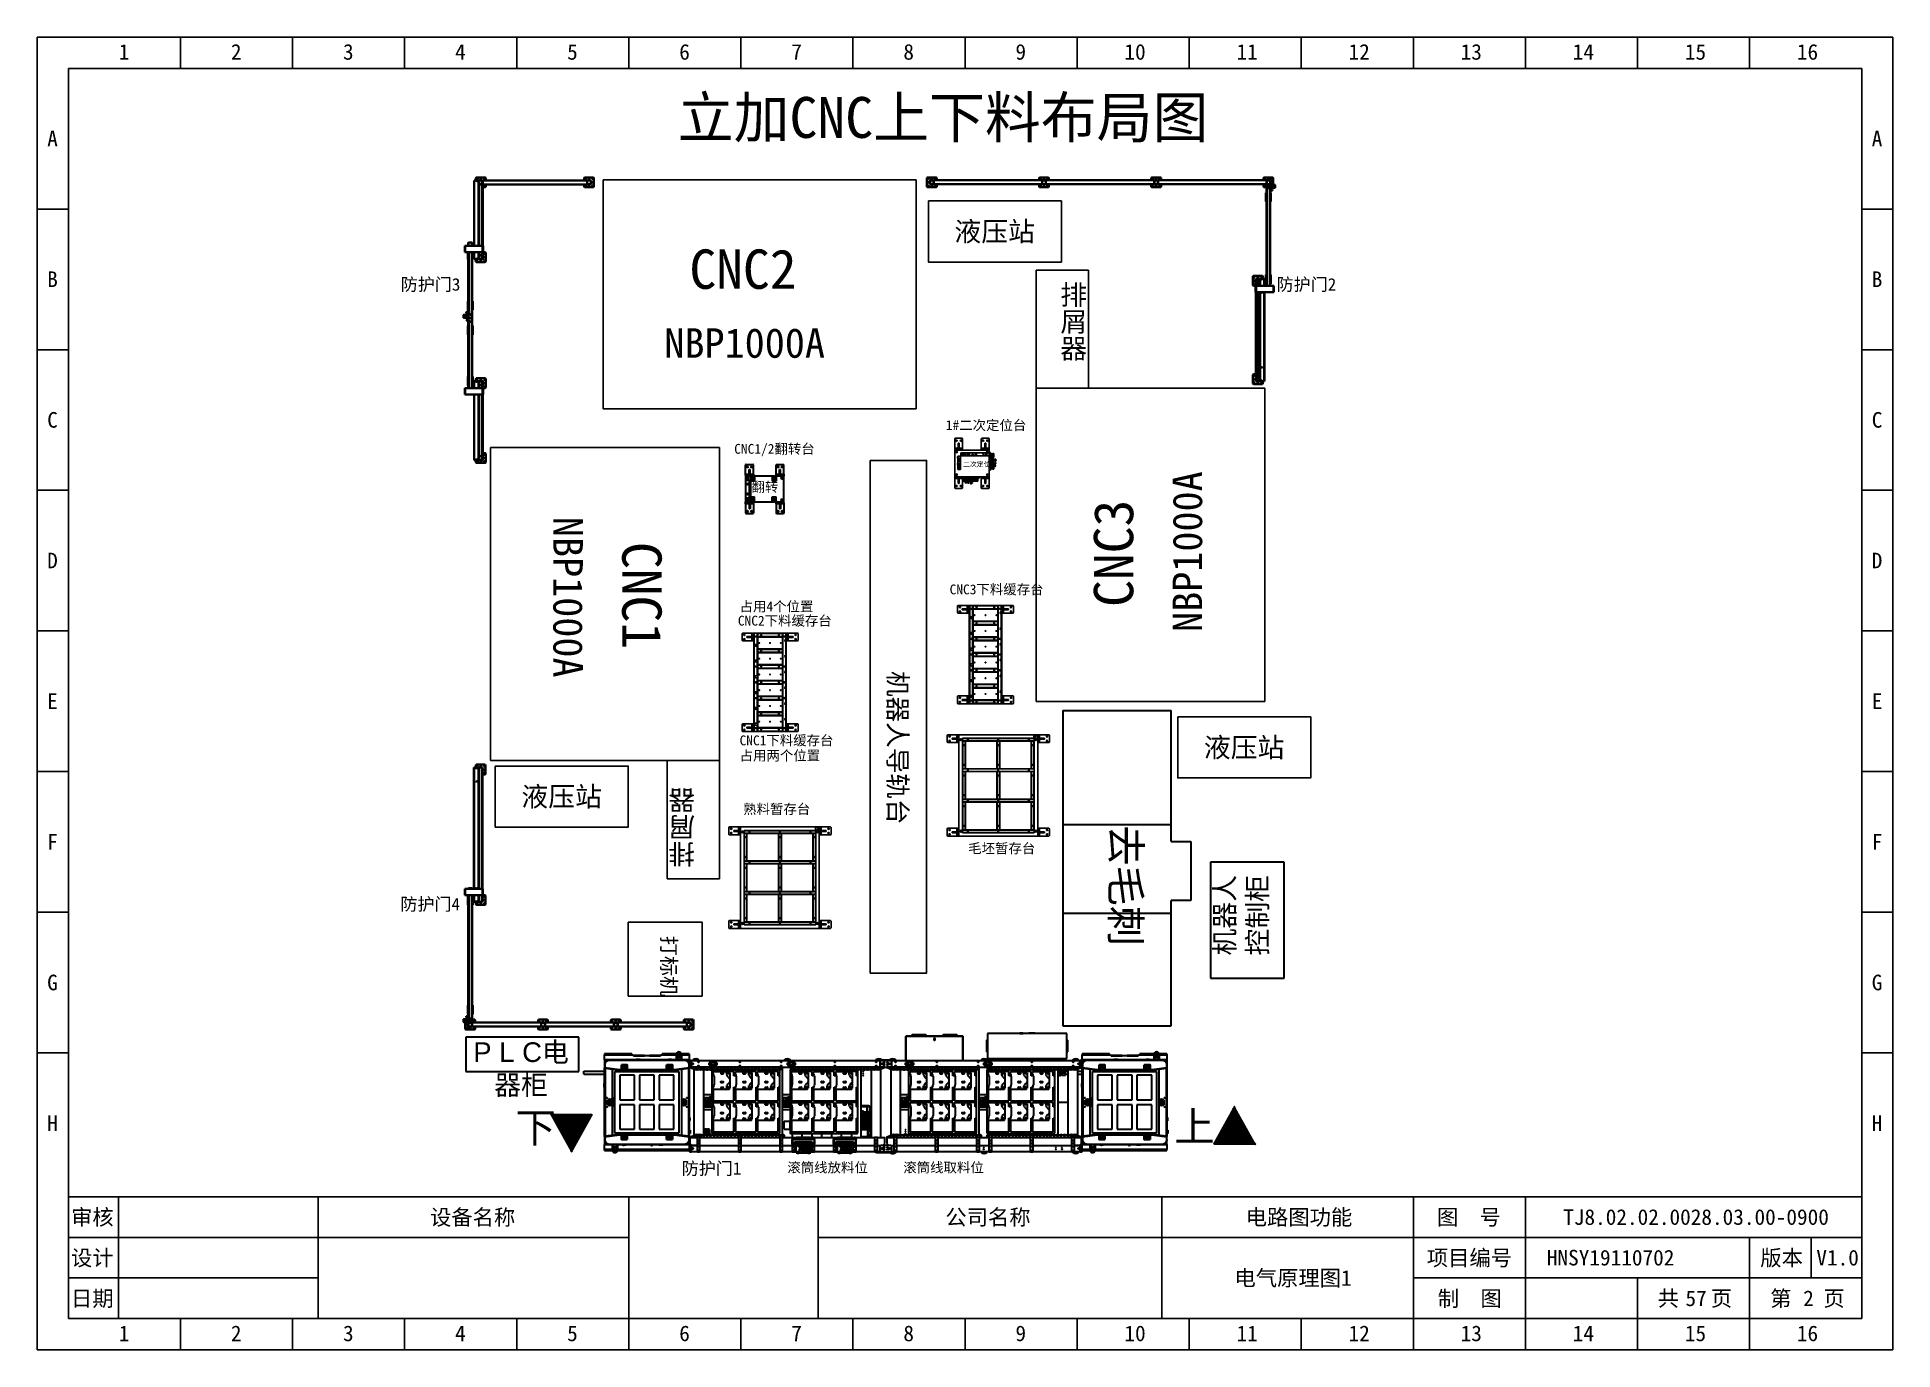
# Model space of a CAD drawing. Header units: millimetres. Extents: x 914 to 910632, y -176 to 682692.
# Drawn here: x 2233.1 to 2530.1, y 1770.9 to 1980.9 of the extents above; entities that cross this region are included whole.
import ezdxf
from ezdxf.enums import TextEntityAlignment as Align

# ---------------------------------------------------------------- set-up
doc = ezdxf.new("R2010")
doc.units = ezdxf.units.MM
doc.linetypes.add('EB_DASHDOT', pattern=[39, 30, -3, 3, -3])
doc.layers.add('PUB_HATCH', color=32, linetype='Continuous')
doc.layers.add('建筑', color=4, linetype='Continuous')
for name, color, linetype, lineweight in [('尺寸线层', 3, 'Continuous', 18), ('画图', 3, 'Continuous', 30), ('绘图', 7, 'Continuous', 30)]:
    doc.layers.add(name, color=color, linetype=linetype, lineweight=lineweight)
doc.styles.get("Standard").update_dxf_attribs({"font": 'arial.ttf'})
doc.styles.add('宋体', font='')
doc.styles.get('宋体').set_extended_font_data('宋体')

msp = doc.modelspace()

# ---------------------------------------------------------------- texts
at = {"color": 7, "style": '宋体'}
msp.add_text('立加CNC上下料布局图', height=6.55546, dxfattribs=at).set_placement((2420.521, 1971.309), align=Align.TOP_RIGHT)
at = {"color": 0, "attachment_point": 1, "style": '宋体'}
for s, insert, char_height, width in [('1#二次定位台', (2378.501, 1919.585), 1.575, 16.3454), ('CNC1/2翻转台', (2344.645, 1915.801), 1.575, 84.65051), ('{\\fSimSun|b0|i0|c134|p2;二次定位}', (2381.26, 1912.948), 0.7875, 42.32525), ('CNC3下料缓存台', (2379.116, 1893.319), 1.575, 84.65051), ('占用4个位置', (2345.5, 1890.59), 1.575, 16.29824), ('CNC2下料缓存台', (2345.224, 1888.317), 1.575, 84.65051), ('CNC1下料缓存台', (2345.5, 1869.165), 1.575, 84.65051), ('占用两个位置', (2345.5, 1866.736), 1.575, 84.65051), ('熟料暂存台', (2346.068, 1858.182), 1.575, 13.30367)]:
    msp.add_mtext(s, dxfattribs=dict(at, insert=insert, char_height=char_height, width=width))
at = {"color": 0, "attachment_point": 1, "rotation": 270, "style": '宋体'}
for s, insert, char_height, width in [('{\\fSimSun|b0|i0|c134|p2;机器人导轨台}', (2372.311, 1879.481), 3, 84.65051), ('{\\fSimSun|b0|i0|c134|p2;打标机}', (2335.358, 1837.12), 2.3625, 21.16263)]:
    msp.add_mtext(s, dxfattribs=dict(at, insert=insert, char_height=char_height, width=width))
at = {"char_height": 4.725, "width": 25.79807, "attachment_point": 1, "style": '宋体'}
for s, insert in [('{\\fSimSun|b1|i0|c134|p2;\\C1;下}', (2309.639, 1808.803)), ('{\\fSimSun|b1|i0|c134|p2;\\C1;上}', (2415.069, 1808.958))]:
    msp.add_mtext(s, dxfattribs=dict(at, insert=insert))
at = {"style": '宋体'}
for tag, text, p in [('TJ8.02.02.0028.03.00-0900', 'TJ8.01.01.0181.00.01-0900', (2498.574, 1792.128)), ('HNSY19110702', 'HNSY19110702', (2484.902, 1785.628)), ('V1.0', '1.0', (2521.224, 1785.628)), ('电气原理图1', '封页', (2434.074, 1782.378)), ('57', '01', (2498.574, 1779.128)), ('2', '01', (2516.574, 1779.128))]:
    msp.add_attdef(tag, text=text, height=2.5, dxfattribs=at).set_placement(p, align=Align.MIDDLE_CENTER)
at = {"layer": 'PUB_HATCH', "color": 0, "style": '宋体'}
for s, p in [('毛坯暂存台', (2382.076, 1850.325)), ('滚筒线放料位', (2353.138, 1799.264)), ('滚筒线取料位', (2371.69, 1799.264))]:
    msp.add_text(s, height=1.575, dxfattribs=at).set_placement(p)
at = {"layer": '尺寸线层', "color": 4, "linetype": 'EB_DASHDOT', "char_height": 2, "width": 49.27374, "attachment_point": 5, "style": '宋体'}
for s, insert in [('防护门3', (2296.041, 1941.21)), ('防护门2', (2436.215, 1941.21)), ('防护门4', (2295.983, 1842.065)), ('防护门1', (2341.01, 1799.787))]:
    msp.add_mtext(s, dxfattribs=dict(at, insert=insert))
at = {"layer": '尺寸线层', "color": 0, "linetype": 'EB_DASHDOT', "insert": (2421.554, 1833.958), "char_height": 3.15, "width": 16.21716, "attachment_point": 1, "rotation": 90}
msp.add_mtext('机器人\\P控制柜', dxfattribs=at)
at = {"layer": '建筑', "color": 0, "style": '宋体'}
for s, insert, char_height, width, attachment_point, rotation in [('CNC2', (2337.468, 1946.914), 6.3, 19.45655, 1, 360), ('{\\f@SimSun|b0|i0|c134|p2;排屑器}', (2400.496, 1928.963), 3.15, 24.32841, 3, 270), ('{\\fSimSun|b0|i0|c134|p2;NBP1000A}', (2333.455, 1934.313), 4.725, 15.91492, 1, 360), ('{\\fSimSun|b0|i0|c134|p2;NBP1000A}', (2414.799, 1885.719), 4.725, 15.91492, 1, 90), ('CNC3', (2402.198, 1889.733), 6.3, 19.45655, 1, 90), ('{\\fSimSun|b0|i0|c134|p2;NBP1000A}', (2320.415, 1904.137), 4.725, 15.91492, 1, 270), ('CNC1', (2333.016, 1900.124), 6.3, 19.45655, 1, 270), ('{\\f@SimSun|b0|i0|c134|p2;排屑器}', (2334.718, 1860.894), 3.15, 24.32841, 3, 90)]:
    msp.add_mtext(s, dxfattribs=dict(at, insert=insert, char_height=char_height, width=width, attachment_point=attachment_point, rotation=rotation))
at = {"layer": '绘图', "color": 3, "char_height": 3.15, "attachment_point": 1, "style": '宋体'}
for insert in [(2379.881, 1951.358), (2419.797, 1868.828), (2310.58, 1860.966)]:
    msp.add_mtext_dynamic_manual_height_columns('液压站', width=17.19786, gutter_width=31941.471, heights=[0], dxfattribs=dict(at, insert=insert))

# ---------------------------------------------------------------- blocks, each defined once
blk = doc.blocks.new('SDHGSJH')
at = {"color": 7, "linetype": 'Continuous', "lineweight": 30}
for p, q in [((-2807, 490), (-2807, 480)), ((-2080, 490), (-2807, 490)), ((-2807, 430), (-2807, 480)), ((-2757, 430), (-2807, 430)), ((-2807, 426), (-2807, 380)), ((-2805, 426), (-2807, 426)), ((-2807, 380), (-2807, 348)), ((-2805, 426), (-2805, 394)), ((-2805, 380), (-2805, 348)), ((-2805, 380), (-2805, 350)), ((-2757, 430), (-2803, 430)), ((-2803, 430), (-2803, 428)), ((-2771, 428), (-2803, 428)), ((-1997, 430), (-2757, 430)), ((-2757, 428), (-1997, 428)), ((-2637, 380), (-2577, 380)), ((-2637, 330), (-2637, 380)), ((-2637, 379), (-2636, 379)), ((-2636, 379), (-2636, 330)), ((-2578, 379), (-2636, 379)), ((-2578, 330), (-2578, 379)), ((-2577, 380), (-2577, 330)), ((-2537, 431), (-2537, 430)), ((-2497, 430), (-2497, 431)), ((-2422, 438), (-2436, 435)), ((-2436, 435), (-2436, 430)), ((-2432, 435), (-2418, 438)), ((-2432, 430), (-2432, 435)), ((-2418, 438), (-2418, 430)), ((-2177, 380), (-2117, 380)), ((-2177, 330), (-2177, 380)), ((-2177, 379), (-2176, 379)), ((-2176, 379), (-2176, 330)), ((-2118, 379), (-2176, 379)), ((-2158, 433), (-2159, 434)), ((-2159, 434), (-2158, 434)), ((-2158, 435), (-2126, 435)), ((-2158, 434), (-2126, 434)), ((-2126, 433), (-2158, 433)), ((-2158, 433), (-2126, 433)), ((-2158, 432), (-2158, 433)), ((-2126, 432), (-2158, 432)), ((-2153, 436), (-2148, 436)), ((-2153, 436), (-2153, 435)), ((-2153, 432), (-2153, 430)), ((-2148, 435), (-2148, 436)), ((-2147, 436), (-2147, 435)), ((-2137, 436), (-2147, 436)), ((-2147, 436), (-2137, 436)), ((-2137, 435), (-2137, 436)), ((-2137, 436), (-2136, 436)), ((-2136, 436), (-2131, 436)), ((-2131, 435), (-2131, 436)), ((-2131, 432), (-2131, 430)), ((-2126, 434), (-2125, 434)), ((-2125, 434), (-2126, 433)), ((-2126, 433), (-2126, 432)), ((-2125, 433), (-2125, 434)), ((-2118, 330), (-2118, 379)), ((-2117, 380), (-2117, 330)), ((-2081, 483), (-2081, 430)), ((-2081, 483), (-2081, 483)), ((-2075, 483), (-2075, 482)), ((-2070, 445), (-2070, 482)), ((-2068, 446), (-2070, 446)), ((-2070, 430), (-2070, 438)), ((-2070, 438), (-2068, 438)), ((-2036, 490), (-2068, 490)), ((-2068, 453), (-2068, 446)), ((-2036, 453), (-2068, 453)), ((-2068, 438), (-2068, 430)), ((-2059, 457), (-2059, 453)), ((-2056, 457), (-2055, 457)), ((-2055, 458), (-2055, 457)), ((-2055, 457), (-2055, 453)), ((-2054, 458), (-2052, 458)), ((-2052, 458), (-2052, 458)), ((-2048, 457), (-2048, 453)), ((-2045, 457), (-2046, 458)), ((-2045, 453), (-2045, 457)), ((-2036, 445), (-2036, 453)), ((-2034, 446), (-2036, 446)), ((-2036, 430), (-2036, 438)), ((-2036, 438), (-2034, 438)), ((-2034, 482), (-2034, 446)), ((-2034, 438), (-2034, 430)), ((-2028, 482), (-2028, 483)), ((-1947, 490), (-2024, 490)), ((-2023, 430), (-2023, 483)), ((-1951, 430), (-1997, 430)), ((-1947, 430), (-1997, 430)), ((-1997, 428), (-1995, 428)), ((-1951, 428), (-1983, 428)), ((-1951, 428), (-1951, 430)), ((-1949, 394), (-1949, 426)), ((-1947, 426), (-1949, 426)), ((-1949, 382), (-1949, 380)), ((-1949, 380), (-1949, 348)), ((-1949, 350), (-1949, 380)), ((-1947, 490), (-1947, 480)), ((-1947, 480), (-1947, 430)), ((-1947, 380), (-1947, 426)), ((-1947, 348), (-1947, 380)), ((-1942, 438), (-1942, 503)), ((-1940, 505), (-1940, 504)), ((-1940, 505), (-1926, 505)), ((-1940, 438), (-1940, 504)), ((-1940, 504), (-1926, 504)), ((-1926, 504), (-1940, 504)), ((-1920, 438), (-1940, 418)), ((-1940, 437), (-1940, 438)), ((-1940, 438), (-1926, 438)), ((-1926, 438), (-1940, 438)), ((-1940, 438), (-1940, 438)), ((-1940, 437), (-1926, 437)), ((-1940, 418), (-1940, 361)), ((-1926, 505), (-1926, 504)), ((-1926, 505), (-1862, 505)), ((-1926, 438), (-1926, 504)), ((-1926, 504), (-1926, 504)), ((-1926, 503), (-1926, 438)), ((-1926, 437), (-1926, 438)), ((-1926, 438), (-1867, 438)), ((-1867, 438), (-1920, 438)), ((-1862, 505), (-1867, 500)), ((-1867, 500), (-1867, 358)), ((-1842, 505), (-1862, 505)), ((-1850, 447), (-1850, 447)), ((-1837, 500), (-1842, 505)), ((-1842, 505), (-1442, 505)), ((-1837, 358), (-1837, 500)), ((-1447, 438), (-1837, 438)), ((-1442, 505), (-1447, 500)), ((-1447, 500), (-1447, 358)), ((-1422, 505), (-1442, 505)), ((-1430, 447), (-1430, 447)), ((-1417, 500), (-1422, 505)), ((-1422, 505), (-1022, 505)), ((-1417, 358), (-1417, 500)), ((-1027, 438), (-1417, 438)), ((-1022, 505), (-1027, 500)), ((-1027, 500), (-1027, 358)), ((-1002, 505), (-1022, 505)), ((-997, 500), (-1002, 505)), ((-1002, 505), (-897, 505)), ((-997, 358), (-997, 500)), ((-902, 438), (-997, 438)), ((-897, 505), (-902, 500)), ((-902, 500), (-902, 358)), ((-877, 505), (-897, 505)), ((-872, 500), (-877, 505)), ((-877, 505), (-477, 505)), ((-872, 358), (-872, 500)), ((-482, 438), (-872, 438)), ((-477, 505), (-482, 500)), ((-482, 500), (-482, 358)), ((-457, 505), (-477, 505)), ((-452, 500), (-457, 505)), ((-457, 505), (-57, 505)), ((-452, 358), (-452, 500)), ((-62, 438), (-452, 438)), ((-57, 505), (-62, 500)), ((-62, 500), (-62, 358)), ((-37, 505), (-57, 505)), ((-56, 505), (-55, 506)), ((-55, 505), (-55, 510)), ((-55, 510), (-45, 510)), ((-45, 510), (-45, 505)), ((145, 510), (-45, 510)), ((-32, 500), (-37, 505)), ((-37, 505), (26, 505)), ((-32, 358), (-32, 500)), ((0, 438), (-32, 438)), ((0, 503), (-10, 493)), ((-10, 493), (-10, 448)), ((-10, 448), (0, 438)), ((100, 503), (0, 503)), ((0, 438), (100, 438)), ((40, 418), (20, 438)), ((26, 505), (26, 503)), ((40, 505), (26, 505)), ((26, 503), (26, 503)), ((26, 438), (26, 437)), ((40, 437), (26, 437)), ((40, 361), (40, 418)), ((42, 503), (42, 503)), ((58, 503), (58, 503)), ((60, 505), (60, 504)), ((60, 505), (74, 505)), ((60, 504), (74, 504)), ((74, 504), (60, 504)), ((80, 438), (60, 418)), ((60, 437), (60, 438)), ((60, 437), (74, 437)), ((60, 418), (60, 361)), ((74, 505), (138, 505)), ((74, 505), (74, 504)), ((74, 504), (74, 504)), ((74, 503), (74, 504)), ((74, 503), (74, 503)), ((74, 437), (74, 438)), ((110, 493), (100, 503)), ((100, 438), (110, 448)), ((133, 438), (100, 438)), ((110, 448), (110, 493)), ((138, 505), (133, 500)), ((133, 500), (133, 358)), ((158, 505), (138, 505)), ((145, 505), (145, 510)), ((145, 510), (155, 510)), ((150, 447), (150, 447)), ((155, 510), (155, 505)), ((158, 505), (352, 505)), ((163, 500), (158, 505)), ((163, 358), (163, 500)), ((352, 438), (163, 438)), ((351, 384), (350, 383)), ((351, 384), (350, 383)), ((350, 383), (350, 364)), ((352, 384), (351, 384)), ((352, 384), (351, 384)), ((351, 384), (351, 364)), ((351, 384), (351, 364)), ((352, 505), (380, 505)), ((352, 503), (352, 505)), ((352, 503), (352, 360)), ((380, 503), (352, 503)), ((352, 383), (352, 384)), ((352, 383), (352, 384)), ((352, 384), (352, 364)), ((354, 377), (354, 427)), ((354, 427), (356, 427)), ((356, 427), (356, 377)), ((356, 427), (377, 427)), ((377, 402), (377, 427)), ((377, 427), (379, 427)), ((377, 402), (557, 402)), ((379, 427), (379, 402)), ((380, 505), (380, 503)), ((380, 505), (393, 505)), ((380, 402), (380, 503)), ((393, 438), (380, 438)), ((389, 408), (394, 408)), ((389, 408), (389, 402)), ((389, 406), (394, 406)), ((393, 514), (393, 430)), ((396, 514), (393, 514)), ((393, 430), (396, 430)), ((395, 418), (394, 417)), ((395, 417), (394, 417)), ((394, 403), (394, 417)), ((394, 417), (394, 417)), ((394, 402), (395, 403)), ((394, 403), (394, 402)), ((394, 402), (395, 402)), ((395, 418), (539, 418)), ((539, 417), (395, 417)), ((395, 417), (395, 403)), ((395, 403), (539, 403)), ((396, 514), (396, 430)), ((406, 514), (396, 514)), ((396, 430), (406, 430)), ((402, 518), (402, 517)), ((412, 518), (402, 518)), ((402, 517), (402, 514)), ((422, 517), (402, 517)), ((402, 430), (402, 418)), ((406, 430), (406, 514)), ((406, 514), (407, 514)), ((406, 430), (407, 430)), ((407, 514), (407, 430)), ((411, 514), (407, 514)), ((407, 430), (411, 430)), ((411, 430), (411, 514)), ((411, 514), (412, 514)), ((412, 430), (411, 430)), ((422, 518), (412, 518)), ((412, 514), (412, 430)), ((420, 514), (412, 514)), ((412, 430), (420, 430)), ((420, 430), (420, 514)), ((420, 514), (421, 514)), ((421, 430), (420, 430)), ((421, 514), (421, 430)), ((425, 514), (421, 514)), ((421, 430), (425, 430)), ((422, 517), (422, 518)), ((422, 514), (422, 517)), ((422, 418), (422, 430)), ((425, 430), (425, 514)), ((425, 514), (426, 514)), ((425, 430), (426, 430)), ((426, 514), (426, 430)), ((448, 514), (426, 514)), ((426, 430), (448, 430)), ((448, 430), (448, 514)), ((448, 514), (449, 514)), ((448, 430), (449, 430)), ((449, 514), (449, 430)), ((452, 514), (449, 514)), ((449, 461), (449, 456)), ((450, 461), (449, 461)), ((449, 456), (449, 434)), ((449, 434), (449, 456)), ((449, 456), (449, 456)), ((449, 456), (452, 456)), ((449, 456), (449, 456)), ((449, 434), (449, 434)), ((449, 434), (452, 434)), ((449, 434), (452, 434)), ((449, 431), (452, 431)), ((449, 431), (452, 431)), ((449, 430), (452, 430)), ((452, 461), (450, 461)), ((450, 438), (450, 440)), ((450, 440), (451, 440)), ((451, 438), (450, 438)), ((450, 433), (450, 434)), ((450, 432), (450, 433)), ((450, 432), (450, 432)), ((451, 440), (451, 438)), ((451, 434), (451, 433)), ((451, 433), (451, 432)), ((451, 432), (451, 432)), ((452, 514), (452, 430)), ((461, 514), (452, 514)), ((452, 514), (452, 430)), ((452, 514), (452, 514)), ((452, 456), (452, 461)), ((452, 456), (452, 434)), ((452, 434), (452, 456)), ((452, 456), (452, 456)), ((452, 456), (452, 456)), ((452, 434), (452, 434)), ((452, 430), (461, 430)), ((452, 430), (452, 430)), ((457, 430), (457, 418)), ((457, 418), (458, 418)), ((457, 418), (463, 418)), ((461, 430), (461, 514)), ((461, 430), (461, 514)), ((461, 514), (461, 514)), ((462, 514), (461, 514)), ((461, 430), (461, 430)), ((461, 430), (462, 430)), ((462, 514), (462, 430)), ((462, 514), (463, 514)), ((462, 514), (462, 430)), ((462, 514), (462, 514)), ((462, 430), (462, 514)), ((462, 514), (462, 514)), ((462, 430), (463, 430)), ((462, 430), (462, 430)), ((462, 430), (462, 430)), ((463, 514), (463, 430)), ((471, 514), (463, 514)), ((463, 430), (471, 430)), ((463, 418), (463, 424)), ((463, 424), (471, 424)), ((464, 418), (463, 418)), ((471, 418), (470, 418)), ((471, 430), (471, 514)), ((471, 514), (472, 514)), ((471, 430), (472, 430)), ((471, 424), (471, 418)), ((471, 418), (477, 418)), ((472, 430), (472, 514)), ((472, 430), (472, 514)), ((472, 514), (472, 514)), ((472, 514), (472, 430)), ((473, 514), (472, 514)), ((472, 514), (472, 514)), ((472, 430), (472, 430)), ((472, 430), (473, 430)), ((472, 430), (472, 430)), ((473, 514), (473, 430)), ((481, 514), (473, 514)), ((473, 514), (473, 430)), ((473, 514), (473, 514)), ((473, 430), (481, 430)), ((473, 430), (473, 430)), ((476, 418), (477, 418)), ((477, 418), (477, 430)), ((481, 430), (481, 514)), ((481, 514), (482, 514)), ((481, 430), (482, 430)), ((482, 430), (482, 514)), ((485, 514), (482, 514)), ((482, 430), (485, 430)), ((485, 430), (485, 514)), ((485, 514), (486, 514)), ((485, 430), (486, 430)), ((486, 514), (486, 430)), ((539, 514), (486, 514)), ((486, 430), (539, 430)), ((512, 518), (512, 517)), ((522, 518), (512, 518)), ((512, 517), (512, 514)), ((532, 517), (512, 517)), ((512, 430), (512, 418)), ((532, 518), (522, 518)), ((532, 517), (532, 518)), ((532, 514), (532, 517)), ((532, 418), (532, 430)), ((539, 514), (539, 430)), ((541, 514), (539, 514)), ((539, 430), (541, 430)), ((539, 417), (539, 418)), ((539, 403), (539, 417)), ((539, 417), (539, 417)), ((540, 417), (539, 417)), ((539, 402), (540, 403)), ((539, 403), (539, 402)), ((539, 402), (539, 402)), ((540, 417), (540, 403)), ((540, 408), (544, 408)), ((540, 406), (544, 406)), ((541, 514), (541, 430)), ((541, 505), (555, 505)), ((555, 438), (541, 438)), ((544, 402), (544, 408)), ((555, 503), (555, 505)), ((555, 505), (582, 505)), ((582, 503), (555, 503)), ((555, 503), (555, 402)), ((555, 402), (555, 427)), ((555, 427), (557, 427)), ((557, 427), (557, 402)), ((578, 427), (557, 427)), ((570, 447), (570, 447)), ((578, 377), (578, 427)), ((578, 427), (580, 427)), ((580, 427), (580, 377)), ((582, 505), (582, 503)), ((582, 505), (773, 505)), ((582, 360), (582, 503)), ((773, 438), (582, 438)), ((773, 505), (800, 505)), ((773, 503), (773, 505)), ((800, 503), (773, 503)), ((773, 503), (773, 360)), ((774, 377), (774, 427)), ((774, 427), (776, 427)), ((776, 427), (776, 377)), ((776, 427), (797, 427)), ((797, 402), (797, 427)), ((797, 427), (799, 427)), ((797, 402), (977, 402)), ((799, 427), (799, 402)), ((800, 505), (800, 503)), ((800, 505), (813, 505)), ((800, 402), (800, 503)), ((813, 438), (800, 438)), ((810, 408), (814, 408)), ((810, 408), (810, 402)), ((813, 514), (813, 430)), ((815, 514), (813, 514)), ((813, 430), (815, 430)), ((814, 403), (814, 417)), ((815, 417), (814, 417)), ((814, 403), (815, 402)), ((815, 514), (815, 430)), ((826, 514), (815, 514)), ((815, 430), (826, 430)), ((815, 418), (815, 417)), ((815, 418), (959, 418)), ((815, 417), (815, 417)), ((815, 417), (815, 403)), ((959, 417), (815, 417)), ((815, 402), (815, 403)), ((815, 403), (959, 403)), ((815, 402), (815, 402)), ((822, 518), (822, 517)), ((832, 518), (822, 518)), ((822, 517), (822, 514)), ((842, 517), (822, 517)), ((822, 430), (822, 418)), ((826, 430), (826, 514)), ((826, 514), (827, 514)), ((826, 430), (827, 430)), ((827, 514), (827, 430)), ((831, 514), (827, 514)), ((827, 430), (831, 430)), ((831, 430), (831, 514)), ((831, 514), (832, 514)), ((832, 430), (831, 430)), ((842, 518), (832, 518)), ((832, 514), (832, 430)), ((840, 514), (832, 514)), ((832, 430), (840, 430)), ((840, 430), (840, 514)), ((840, 514), (841, 514)), ((841, 430), (840, 430)), ((841, 514), (841, 430)), ((845, 514), (841, 514)), ((841, 430), (845, 430)), ((842, 517), (842, 518)), ((842, 514), (842, 517)), ((842, 418), (842, 430)), ((845, 430), (845, 514)), ((845, 514), (846, 514)), ((845, 430), (846, 430)), ((846, 514), (846, 430)), ((868, 514), (846, 514)), ((846, 430), (868, 430)), ((868, 430), (868, 514)), ((868, 514), (869, 514)), ((868, 430), (869, 430)), ((869, 514), (869, 430)), ((872, 514), (869, 514)), ((869, 461), (869, 456)), ((870, 461), (869, 461)), ((869, 456), (869, 434)), ((869, 456), (872, 456)), ((869, 434), (869, 456)), ((869, 456), (869, 456)), ((869, 456), (869, 456)), ((869, 434), (872, 434)), ((869, 434), (869, 434)), ((869, 434), (872, 434)), ((869, 431), (872, 431)), ((869, 431), (872, 431)), ((869, 430), (872, 430)), ((872, 461), (870, 461)), ((870, 438), (870, 440)), ((870, 440), (871, 440)), ((871, 438), (870, 438)), ((870, 433), (870, 434)), ((870, 432), (870, 433)), ((870, 432), (870, 432)), ((871, 440), (871, 438)), ((871, 434), (871, 433)), ((871, 433), (871, 432)), ((871, 432), (871, 432)), ((872, 514), (872, 430)), ((872, 514), (872, 430)), ((872, 514), (872, 514)), ((881, 514), (872, 514)), ((872, 456), (872, 461)), ((872, 456), (872, 434)), ((872, 434), (872, 456)), ((872, 456), (872, 456)), ((872, 456), (872, 456)), ((872, 434), (872, 434)), ((872, 430), (872, 430)), ((872, 430), (881, 430)), ((877, 430), (877, 418)), ((877, 418), (878, 418)), ((877, 418), (883, 418)), ((881, 430), (881, 514)), ((881, 430), (881, 514)), ((881, 514), (881, 514)), ((882, 514), (881, 514)), ((881, 430), (881, 430)), ((881, 430), (882, 430)), ((882, 514), (882, 430)), ((882, 514), (883, 514)), ((882, 430), (882, 514)), ((882, 514), (882, 430)), ((882, 514), (882, 514)), ((882, 514), (882, 514)), ((882, 430), (883, 430)), ((882, 430), (882, 430)), ((882, 430), (882, 430)), ((883, 514), (883, 430)), ((891, 514), (883, 514)), ((883, 430), (891, 430)), ((883, 424), (891, 424)), ((883, 418), (883, 424)), ((884, 418), (883, 418)), ((891, 418), (890, 418)), ((891, 430), (891, 514)), ((891, 514), (892, 514)), ((891, 430), (892, 430)), ((891, 424), (891, 418)), ((891, 418), (897, 418)), ((892, 430), (892, 514)), ((892, 430), (892, 514)), ((892, 514), (892, 514)), ((892, 514), (892, 430)), ((893, 514), (892, 514)), ((892, 514), (892, 514)), ((892, 430), (892, 430)), ((892, 430), (893, 430)), ((892, 430), (892, 430)), ((893, 514), (893, 430)), ((902, 514), (893, 514)), ((893, 514), (893, 430)), ((893, 514), (893, 514)), ((893, 430), (902, 430)), ((893, 430), (893, 430)), ((896, 418), (897, 418)), ((897, 418), (897, 430)), ((902, 430), (902, 514)), ((902, 430), (902, 514)), ((902, 514), (902, 514)), ((905, 514), (902, 514)), ((902, 430), (902, 430)), ((902, 430), (905, 430)), ((905, 430), (905, 514)), ((905, 514), (906, 514)), ((905, 430), (906, 430)), ((906, 514), (906, 430)), ((959, 514), (906, 514)), ((906, 430), (959, 430)), ((932, 518), (932, 517)), ((942, 518), (932, 518)), ((932, 517), (932, 514)), ((952, 517), (932, 517)), ((932, 430), (932, 418)), ((952, 518), (942, 518)), ((952, 517), (952, 518)), ((952, 514), (952, 517)), ((952, 418), (952, 430)), ((959, 514), (959, 430)), ((961, 514), (959, 514)), ((959, 430), (961, 430)), ((959, 417), (959, 418)), ((959, 403), (959, 417)), ((959, 417), (959, 417)), ((960, 417), (959, 417)), ((959, 402), (960, 403)), ((959, 403), (959, 402)), ((959, 402), (959, 402)), ((960, 417), (960, 403)), ((960, 408), (964, 408)), ((960, 406), (964, 406)), ((961, 514), (961, 430)), ((961, 505), (974, 505)), ((974, 438), (961, 438)), ((964, 402), (964, 408)), ((974, 505), (1001, 505)), ((974, 503), (974, 505)), ((974, 503), (974, 402)), ((1001, 503), (974, 503)), ((975, 402), (975, 427)), ((975, 427), (977, 427)), ((977, 427), (977, 402)), ((998, 427), (977, 427)), ((998, 377), (998, 427)), ((998, 427), (1000, 427)), ((1000, 427), (1000, 377)), ((1001, 505), (1001, 503)), ((1001, 505), (1103, 505)), ((1001, 360), (1001, 503)), ((1098, 438), (1001, 438)), ((1103, 505), (1098, 500)), ((1098, 500), (1098, 358)), ((1123, 505), (1103, 505)), ((1123, 505), (1523, 505)), ((1128, 500), (1123, 505)), ((1128, 358), (1128, 500)), ((1518, 438), (1128, 438)), ((1523, 505), (1518, 500)), ((1518, 500), (1518, 358)), ((1543, 505), (1523, 505)), ((1543, 505), (1943, 505)), ((1548, 500), (1543, 505)), ((1548, 358), (1548, 500)), ((1938, 438), (1548, 438)), ((1943, 505), (1938, 500)), ((1938, 500), (1938, 358)), ((1963, 505), (1943, 505)), ((1963, 505), (2026, 505)), ((1968, 500), (1963, 505)), ((1968, 358), (1968, 500)), ((2021, 438), (1968, 438)), ((1968, 438), (2026, 438)), ((2040, 418), (2021, 438)), ((2026, 505), (2026, 437)), ((2040, 505), (2026, 505)), ((2026, 438), (2026, 503)), ((2040, 437), (2026, 437)), ((2040, 505), (2040, 437)), ((2040, 361), (2040, 418)), ((2042, 503), (2042, 438)), ((2047, 490), (2047, 480)), ((2774, 490), (2047, 490)), ((2047, 430), (2047, 480)), ((2097, 430), (2047, 430)), ((2047, 426), (2047, 380)), ((2049, 426), (2047, 426)), ((2047, 380), (2047, 348)), ((2049, 426), (2049, 394)), ((2049, 380), (2049, 348)), ((2049, 380), (2049, 350)), ((2097, 430), (2051, 430)), ((2051, 430), (2051, 428)), ((2083, 428), (2051, 428)), ((2857, 430), (2097, 430)), ((2097, 428), (2857, 428)), ((2217, 380), (2277, 380)), ((2217, 330), (2217, 380)), ((2217, 379), (2218, 379)), ((2218, 379), (2218, 330)), ((2276, 379), (2218, 379)), ((2276, 330), (2276, 379)), ((2277, 380), (2277, 330)), ((2317, 431), (2317, 430)), ((2357, 430), (2357, 431)), ((2432, 438), (2418, 435)), ((2418, 435), (2418, 430)), ((2422, 435), (2436, 438)), ((2422, 430), (2422, 435)), ((2436, 438), (2436, 430)), ((2677, 380), (2737, 380)), ((2677, 330), (2677, 380)), ((2677, 379), (2678, 379)), ((2736, 379), (2678, 379)), ((2678, 379), (2678, 330)), ((2696, 433), (2695, 434)), ((2695, 434), (2696, 434)), ((2696, 435), (2728, 435)), ((2696, 434), (2728, 434)), ((2728, 433), (2696, 433)), ((2696, 433), (2728, 433)), ((2696, 432), (2696, 433)), ((2728, 432), (2696, 432)), ((2701, 436), (2706, 436)), ((2701, 436), (2701, 435)), ((2701, 432), (2701, 430)), ((2706, 435), (2706, 436)), ((2707, 436), (2707, 435)), ((2717, 436), (2707, 436)), ((2707, 436), (2717, 436)), ((2717, 435), (2717, 436)), ((2717, 436), (2718, 436)), ((2718, 436), (2723, 436)), ((2723, 435), (2723, 436)), ((2723, 432), (2723, 430)), ((2728, 434), (2729, 434)), ((2729, 434), (2728, 433)), ((2728, 433), (2728, 432)), ((2729, 433), (2729, 434)), ((2736, 330), (2736, 379)), ((2737, 380), (2737, 330)), ((2773, 483), (2773, 430)), ((2773, 483), (2773, 483)), ((2779, 483), (2779, 482)), ((2784, 445), (2784, 482)), ((2786, 446), (2784, 446)), ((2784, 430), (2784, 438)), ((2784, 438), (2786, 438)), ((2785, 453), (2785, 446)), ((2785, 438), (2785, 430)), ((2818, 490), (2786, 490)), ((2818, 453), (2786, 453)), ((2795, 457), (2795, 453)), ((2798, 457), (2799, 457)), ((2799, 458), (2799, 457)), ((2799, 457), (2799, 453)), ((2800, 458), (2802, 458)), ((2802, 458), (2802, 458)), ((2806, 457), (2806, 453)), ((2809, 457), (2808, 458)), ((2809, 453), (2809, 457)), ((2818, 445), (2818, 453)), ((2820, 446), (2818, 446)), ((2818, 430), (2818, 438)), ((2818, 438), (2820, 438)), ((2820, 482), (2820, 446)), ((2820, 438), (2820, 430)), ((2826, 482), (2826, 483)), ((2907, 490), (2830, 490)), ((2831, 430), (2831, 483)), ((2903, 430), (2857, 430)), ((2907, 430), (2857, 430)), ((2857, 428), (2859, 428)), ((2903, 428), (2871, 428)), ((2903, 428), (2903, 430)), ((2905, 394), (2905, 426)), ((2907, 426), (2905, 426)), ((2905, 382), (2905, 380)), ((2905, 380), (2905, 348)), ((2905, 350), (2905, 380)), ((2907, 490), (2907, 480)), ((2907, 480), (2907, 430)), ((2907, 380), (2907, 426)), ((2907, 348), (2907, 380)), ((-2817, 316), (-2807, 316)), ((-2817, 284), (-2817, 316)), ((-2817, 284), (-2807, 284)), ((-2811, 189), (-2810, 188)), ((-2811, 188), (-2811, 189)), ((-2808, 190), (-2810, 190)), ((-2807, 189), (-2808, 189)), ((-2805, 348), (-2807, 348)), ((-2807, 225), (-2807, 348)), ((-2805, 225), (-2807, 225)), ((-2807, 225), (-2807, -225)), ((-2807, 189), (-2807, 189)), ((-2807, 155), (-2807, 189)), ((-2655, 330), (-2805, 350)), ((-2805, 350), (-2805, 348)), ((-2805, 350), (-2655, 330)), ((-2805, 348), (-2805, 225)), ((-2805, 348), (-2655, 328)), ((-2805, 347), (-2805, 347)), ((-2804, 347), (-2805, 347)), ((-2805, -225), (-2805, 225)), ((-2804, -205), (-2804, 205)), ((-2802, 344), (-2802, -343)), ((-2656, 323), (-2798, 342)), ((-2729, 333), (-2729, -333)), ((-2702, -313), (-2702, 313)), ((-2702, 313), (-2052, 313)), ((-2680, 313), (-2680, 326)), ((-2655, 328), (-2656, 323)), ((-2655, 328), (-2655, 330)), ((-2637, 330), (-2655, 330)), ((-2655, 330), (-2655, 328)), ((-2655, 330), (-2637, 330)), ((-2655, 328), (-2655, 328)), ((-2655, 328), (-2655, 328)), ((-2655, 328), (-2655, 323)), ((-2655, 328), (-2637, 328)), ((-2655, 327), (-2655, 326)), ((-2655, 326), (-2655, 326)), ((-2655, 323), (-2099, 323)), ((-2652, 275), (-2652, 25)), ((-2502, 275), (-2652, 275)), ((-2637, 359), (-2637, 359)), ((-2637, 351), (-2637, 351)), ((-2637, 328), (-2637, 330)), ((-2636, 330), (-2637, 330)), ((-2577, 328), (-2637, 328)), ((-2636, 330), (-2578, 330)), ((-2625, 352), (-2630, 352)), ((-2630, 352), (-2630, 349)), ((-2630, 349), (-2625, 349)), ((-2625, 359), (-2625, 374)), ((-2625, 359), (-2590, 359)), ((-2625, 358), (-2625, 359)), ((-2590, 358), (-2625, 358)), ((-2625, 358), (-2625, 355)), ((-2625, 355), (-2590, 355)), ((-2625, 333), (-2625, 355)), ((-2623, 376), (-2591, 376)), ((-2591, 331), (-2623, 331)), ((-2610, 370), (-2620, 370)), ((-2620, 366), (-2610, 366)), ((-2594, 370), (-2604, 370)), ((-2604, 366), (-2594, 366)), ((-2590, 374), (-2590, 359)), ((-2590, 359), (-2590, 358)), ((-2590, 355), (-2590, 358)), ((-2590, 355), (-2590, 333)), ((-2577, 330), (-2578, 330)), ((-2177, 330), (-2577, 330)), ((-2577, 330), (-2577, 328)), ((-2577, 328), (-2177, 328)), ((-2502, 25), (-2502, 275)), ((-2452, 275), (-2452, 25)), ((-2302, 275), (-2452, 275)), ((-2302, 25), (-2302, 275)), ((-2252, 275), (-2252, 25)), ((-2102, 275), (-2252, 275)), ((-2177, 328), (-2177, 330)), ((-2176, 330), (-2177, 330)), ((-2117, 328), (-2177, 328)), ((-2176, 330), (-2118, 330)), ((-2164, 352), (-2170, 352)), ((-2170, 352), (-2170, 349)), ((-2170, 349), (-2164, 349)), ((-2164, 359), (-2164, 374)), ((-2164, 359), (-2130, 359)), ((-2164, 358), (-2164, 359)), ((-2130, 358), (-2164, 358)), ((-2164, 358), (-2164, 355)), ((-2164, 333), (-2164, 355)), ((-2164, 355), (-2130, 355)), ((-2163, 376), (-2131, 376)), ((-2131, 331), (-2163, 331)), ((-2150, 370), (-2160, 370)), ((-2160, 366), (-2150, 366)), ((-2134, 370), (-2144, 370)), ((-2144, 366), (-2134, 366)), ((-2130, 374), (-2130, 359)), ((-2130, 359), (-2130, 358)), ((-2130, 355), (-2130, 358)), ((-2130, 355), (-2130, 333)), ((-2117, 330), (-2118, 330)), ((-2117, 359), (-2117, 359)), ((-2117, 351), (-2117, 351)), ((-2117, 330), (-2117, 328)), ((-2099, 330), (-2117, 330)), ((-2117, 330), (-2099, 330)), ((-2117, 328), (-2099, 328)), ((-2102, 25), (-2102, 275)), ((-1949, 350), (-2099, 330)), ((-2099, 330), (-1949, 350)), ((-1949, 348), (-2099, 328)), ((-2099, 328), (-2099, 330)), ((-2099, 328), (-2099, 330)), ((-2099, 328), (-2099, 328)), ((-2099, 323), (-2099, 328)), ((-2099, 328), (-2099, 328)), ((-2099, 328), (-2098, 323)), ((-2099, 326), (-2099, 327)), ((-2099, 326), (-2099, 326)), ((-1956, 342), (-2098, 323)), ((-2074, 326), (-2074, 313)), ((-2052, 313), (-2052, -313)), ((-2025, 40), (-2025, 333)), ((-1952, -343), (-1952, 344)), ((-1951, 205), (-1951, -205)), ((-1949, 350), (-1949, 348)), ((-1949, 348), (-1947, 348)), ((-1949, 348), (-1949, 225)), ((-1947, 225), (-1949, 225)), ((-1949, 225), (-1949, -225)), ((-1947, 348), (-1947, 225)), ((-1947, 225), (-1947, -225)), ((-1940, 361), (-1867, 361)), ((-1940, 358), (-1940, 361)), ((-1886, 358), (-1940, 358)), ((-1937, 356), (-1938, 354)), ((-1938, 354), (-1887, 333)), ((-1887, 332), (-1938, 353)), ((-1906, 356), (-1937, 356)), ((-1885, 347), (-1906, 356)), ((-1900, 358), (-1900, 353)), ((-1900, 358), (-1900, 353)), ((-1900, 337), (-1900, -337)), ((-1900, 337), (-1900, -284)), ((-1885, 347), (-1887, 333)), ((-1887, 333), (-1887, 332)), ((-1887, 333), (-1886, 333)), ((-1887, 333), (-1887, 333)), ((-1887, 333), (-1887, 332)), ((-1887, 332), (-1819, 332)), ((-1886, 358), (-1886, 348)), ((-1867, 358), (-1886, 358)), ((-1886, 333), (-1884, 347)), ((-1886, 340), (-1886, 336)), ((-1886, 336), (-1886, 336)), ((-1886, 333), (-1819, 333)), ((-1823, 347), (-1884, 347)), ((-1870, 341), (-1872, 341)), ((-1872, 341), (-1872, 341)), ((-1872, 340), (-1872, 341)), ((-1872, 340), (-1870, 340)), ((-1872, 340), (-1872, 340)), ((-1870, 343), (-1870, 344)), ((-1870, 344), (-1869, 344)), ((-1870, 343), (-1870, 341)), ((-1870, 340), (-1870, 338)), ((-1870, 338), (-1870, 338)), ((-1869, 338), (-1870, 338)), ((-1869, 344), (-1869, 343)), ((-1869, 341), (-1869, 343)), ((-1867, 341), (-1869, 341)), ((-1869, 338), (-1869, 340)), ((-1869, 340), (-1867, 340)), ((-1869, 338), (-1869, 338)), ((-1867, 358), (-1837, 358)), ((-1867, 341), (-1867, 341)), ((-1867, 341), (-1867, 340)), ((-1867, 340), (-1867, 340)), ((-1838, 341), (-1837, 341)), ((-1838, 340), (-1838, 341)), ((-1837, 340), (-1838, 340)), ((-1837, 361), (-1447, 361)), ((-1447, 358), (-1837, 358)), ((-1835, 341), (-1837, 341)), ((-1837, 340), (-1835, 340)), ((-1835, 343), (-1835, 344)), ((-1835, 344), (-1834, 344)), ((-1835, 343), (-1835, 341)), ((-1835, 340), (-1835, 338)), ((-1835, 338), (-1835, 338)), ((-1834, 338), (-1835, 338)), ((-1834, 344), (-1834, 343)), ((-1834, 341), (-1834, 343)), ((-1832, 341), (-1834, 341)), ((-1834, 338), (-1834, 340)), ((-1834, 340), (-1832, 340)), ((-1834, 338), (-1834, 338)), ((-1832, 341), (-1831, 341)), ((-1831, 340), (-1832, 340)), ((-1831, 341), (-1831, 340)), ((-1819, 344), (-1823, 347)), ((-1819, 333), (-1819, 344)), ((-1819, 333), (-981, 333)), ((-1819, 332), (-1819, 333)), ((-1803, 341), (-1802, 341)), ((-1803, 340), (-1803, 341)), ((-1802, 340), (-1803, 340)), ((-1800, 341), (-1802, 341)), ((-1802, 340), (-1800, 340)), ((-1800, 343), (-1800, 344)), ((-1800, 344), (-1799, 344)), ((-1800, 343), (-1800, 341)), ((-1800, 340), (-1800, 338)), ((-1800, 338), (-1800, 338)), ((-1799, 338), (-1800, 338)), ((-1800, -328), (-1800, 328)), ((-1799, 344), (-1799, 343)), ((-1799, 341), (-1799, 343)), ((-1797, 341), (-1799, 341)), ((-1799, 338), (-1799, 340)), ((-1799, 340), (-1797, 340)), ((-1799, 338), (-1799, 338)), ((-1797, 341), (-1796, 341)), ((-1796, 340), (-1797, 340)), ((-1796, 341), (-1796, 340)), ((-1765, 341), (-1767, 341)), ((-1767, 341), (-1767, 341)), ((-1767, 340), (-1767, 341)), ((-1767, 340), (-1765, 340)), ((-1767, 340), (-1767, 340)), ((-1765, 343), (-1765, 344)), ((-1765, 344), (-1764, 344)), ((-1765, 343), (-1765, 341)), ((-1765, 340), (-1765, 338)), ((-1765, 338), (-1765, 338)), ((-1764, 338), (-1765, 338)), ((-1764, 344), (-1764, 343)), ((-1764, 341), (-1764, 343)), ((-1762, 341), (-1764, 341)), ((-1764, 338), (-1764, 340)), ((-1764, 340), (-1762, 340)), ((-1764, 338), (-1764, 338)), ((-1762, 341), (-1762, 341)), ((-1762, 341), (-1762, 340)), ((-1762, 340), (-1762, 340)), ((-1730, 341), (-1732, 341)), ((-1732, 341), (-1732, 341)), ((-1732, 340), (-1732, 341)), ((-1732, 340), (-1730, 340)), ((-1732, 340), (-1732, 340)), ((-1730, 343), (-1730, 344)), ((-1730, 344), (-1729, 344)), ((-1730, 343), (-1730, 341)), ((-1730, 340), (-1730, 338)), ((-1730, 338), (-1730, 338)), ((-1729, 338), (-1730, 338)), ((-1729, 344), (-1729, 343)), ((-1729, 341), (-1729, 343)), ((-1727, 341), (-1729, 341)), ((-1729, 338), (-1729, 340)), ((-1729, 340), (-1727, 340)), ((-1729, 338), (-1729, 338)), ((-1727, 341), (-1726, 341)), ((-1726, 340), (-1727, 340)), ((-1726, 341), (-1726, 340)), ((-1700, 329), (-1700, -329)), ((-1698, 341), (-1697, 341)), ((-1698, 340), (-1698, 341)), ((-1697, 340), (-1698, 340)), ((-1695, 341), (-1697, 341)), ((-1697, 340), (-1695, 340)), ((-1695, 343), (-1695, 344)), ((-1695, 344), (-1694, 344)), ((-1695, 343), (-1695, 341)), ((-1695, 340), (-1695, 338)), ((-1695, 338), (-1695, 338)), ((-1694, 338), (-1695, 338)), ((-1694, 344), (-1694, 343)), ((-1694, 341), (-1694, 343)), ((-1692, 341), (-1694, 341)), ((-1694, 338), (-1694, 340)), ((-1694, 340), (-1692, 340)), ((-1694, 338), (-1694, 338)), ((-1692, 341), (-1691, 341)), ((-1691, 340), (-1692, 340)), ((-1691, 341), (-1691, 340)), ((-1667, 307), (-1667, 162)), ((-1663, 341), (-1662, 341)), ((-1663, 340), (-1663, 341)), ((-1662, 340), (-1663, 340)), ((-1660, 341), (-1662, 341)), ((-1662, 340), (-1660, 340)), ((-1660, 343), (-1660, 344)), ((-1660, 344), (-1659, 344)), ((-1660, 343), (-1660, 341)), ((-1660, 340), (-1660, 338)), ((-1660, 338), (-1660, 338)), ((-1659, 338), (-1660, 338)), ((-1659, 344), (-1659, 343)), ((-1659, 341), (-1659, 343)), ((-1657, 341), (-1659, 341)), ((-1659, 338), (-1659, 340)), ((-1659, 340), (-1657, 340)), ((-1659, 338), (-1659, 338)), ((-1657, 341), (-1657, 341)), ((-1657, 341), (-1657, 340)), ((-1657, 340), (-1657, 340)), ((-987, 317), (-1657, 317)), ((-1652, 302), (-1652, 162)), ((-1442, 302), (-1652, 302)), ((-1625, 341), (-1627, 341)), ((-1627, 341), (-1627, 341)), ((-1627, 340), (-1627, 341)), ((-1627, 340), (-1625, 340)), ((-1627, 340), (-1627, 340)), ((-1625, 343), (-1625, 344)), ((-1625, 344), (-1624, 344)), ((-1625, 343), (-1625, 341)), ((-1625, 340), (-1625, 338)), ((-1625, 338), (-1625, 338)), ((-1624, 338), (-1625, 338)), ((-1624, 344), (-1624, 343)), ((-1624, 341), (-1624, 343)), ((-1622, 341), (-1624, 341)), ((-1624, 338), (-1624, 340)), ((-1624, 340), (-1622, 340)), ((-1624, 338), (-1624, 338)), ((-1622, 341), (-1622, 341)), ((-1622, 341), (-1622, 340)), ((-1622, 340), (-1622, 340)), ((-1600, 317), (-1600, 333)), ((-1593, 341), (-1592, 341)), ((-1593, 340), (-1593, 341)), ((-1592, 340), (-1593, 340)), ((-1590, 341), (-1592, 341)), ((-1592, 340), (-1590, 340)), ((-1590, 343), (-1590, 344)), ((-1590, 344), (-1589, 344)), ((-1590, 343), (-1590, 341)), ((-1590, 340), (-1590, 338)), ((-1590, 338), (-1590, 338)), ((-1589, 338), (-1590, 338)), ((-1589, 344), (-1589, 343)), ((-1589, 341), (-1589, 343)), ((-1587, 341), (-1589, 341)), ((-1589, 338), (-1589, 340)), ((-1589, 340), (-1587, 340)), ((-1589, 338), (-1589, 338)), ((-1587, 341), (-1586, 341)), ((-1586, 340), (-1587, 340)), ((-1586, 341), (-1586, 340)), ((-1558, 341), (-1557, 341)), ((-1558, 340), (-1558, 341)), ((-1557, 340), (-1558, 340)), ((-1555, 341), (-1557, 341)), ((-1557, 340), (-1555, 340)), ((-1555, 343), (-1555, 344)), ((-1555, 344), (-1554, 344)), ((-1555, 343), (-1555, 341)), ((-1555, 340), (-1555, 338)), ((-1555, 338), (-1555, 338)), ((-1554, 338), (-1555, 338)), ((-1554, 344), (-1554, 343)), ((-1554, 341), (-1554, 343)), ((-1552, 341), (-1554, 341)), ((-1554, 338), (-1554, 340)), ((-1554, 340), (-1552, 340)), ((-1554, 338), (-1554, 338)), ((-1552, 341), (-1551, 341)), ((-1551, 340), (-1552, 340)), ((-1551, 341), (-1551, 340)), ((-1520, 341), (-1522, 341)), ((-1522, 341), (-1522, 341)), ((-1522, 340), (-1522, 341)), ((-1522, 340), (-1520, 340)), ((-1522, 340), (-1522, 340)), ((-1520, 343), (-1520, 344)), ((-1520, 344), (-1519, 344)), ((-1520, 343), (-1520, 341)), ((-1520, 340), (-1520, 338)), ((-1520, 338), (-1520, 338)), ((-1519, 338), (-1520, 338)), ((-1519, 344), (-1519, 343)), ((-1519, 341), (-1519, 343)), ((-1517, 341), (-1519, 341)), ((-1519, 338), (-1519, 340)), ((-1519, 340), (-1517, 340)), ((-1519, 338), (-1519, 338)), ((-1517, 341), (-1517, 341)), ((-1517, 341), (-1517, 340)), ((-1517, 340), (-1517, 340)), ((-1500, 333), (-1500, 317)), ((-1485, 341), (-1487, 341)), ((-1487, 341), (-1487, 341)), ((-1487, 340), (-1487, 341)), ((-1487, 340), (-1485, 340)), ((-1487, 340), (-1487, 340)), ((-1485, 343), (-1485, 344)), ((-1485, 344), (-1484, 344)), ((-1485, 343), (-1485, 341)), ((-1485, 340), (-1485, 338)), ((-1485, 338), (-1485, 338)), ((-1484, 338), (-1485, 338)), ((-1484, 344), (-1484, 343)), ((-1484, 341), (-1484, 343)), ((-1482, 341), (-1484, 341)), ((-1484, 338), (-1484, 340)), ((-1484, 340), (-1482, 340)), ((-1484, 338), (-1484, 338)), ((-1482, 341), (-1482, 341)), ((-1482, 341), (-1482, 340)), ((-1482, 340), (-1482, 340)), ((-1453, 341), (-1452, 341)), ((-1453, 340), (-1453, 341)), ((-1452, 340), (-1453, 340)), ((-1450, 341), (-1452, 341)), ((-1452, 340), (-1450, 340)), ((-1450, 343), (-1450, 344)), ((-1450, 344), (-1449, 344)), ((-1450, 343), (-1450, 341)), ((-1450, 340), (-1450, 338)), ((-1450, 338), (-1450, 338)), ((-1449, 338), (-1450, 338)), ((-1449, 344), (-1449, 343)), ((-1449, 341), (-1449, 343)), ((-1447, 341), (-1449, 341)), ((-1449, 338), (-1449, 340)), ((-1449, 340), (-1447, 340)), ((-1449, 338), (-1449, 338)), ((-1447, 358), (-1417, 358)), ((-1447, 341), (-1446, 341)), ((-1446, 340), (-1447, 340)), ((-1446, 341), (-1446, 340)), ((-1442, 187), (-1442, 302)), ((-1427, 302), (-1427, 162)), ((-1217, 302), (-1427, 302)), ((-1418, 341), (-1417, 341)), ((-1418, 340), (-1418, 341)), ((-1417, 340), (-1418, 340)), ((-1417, 361), (-1027, 361)), ((-1027, 358), (-1417, 358)), ((-1415, 341), (-1417, 341)), ((-1417, 340), (-1415, 340)), ((-1415, 343), (-1415, 344)), ((-1415, 344), (-1414, 344)), ((-1415, 343), (-1415, 341)), ((-1415, 340), (-1415, 338)), ((-1415, 338), (-1415, 338)), ((-1414, 338), (-1415, 338)), ((-1414, 344), (-1414, 343)), ((-1414, 341), (-1414, 343)), ((-1412, 341), (-1414, 341)), ((-1414, 338), (-1414, 340)), ((-1414, 340), (-1412, 340)), ((-1414, 338), (-1414, 338)), ((-1412, 341), (-1412, 341)), ((-1412, 341), (-1412, 340)), ((-1412, 340), (-1412, 340)), ((-1400, 317), (-1400, 333)), ((-1380, 341), (-1382, 341)), ((-1382, 341), (-1382, 341)), ((-1382, 340), (-1382, 341)), ((-1382, 340), (-1380, 340)), ((-1382, 340), (-1382, 340)), ((-1380, 343), (-1380, 344)), ((-1380, 344), (-1379, 344)), ((-1380, 343), (-1380, 341)), ((-1380, 340), (-1380, 338)), ((-1380, 338), (-1380, 338)), ((-1379, 338), (-1380, 338)), ((-1379, 344), (-1379, 343)), ((-1379, 341), (-1379, 343)), ((-1377, 341), (-1379, 341)), ((-1379, 338), (-1379, 340)), ((-1379, 340), (-1377, 340)), ((-1379, 338), (-1379, 338)), ((-1377, 341), (-1377, 341)), ((-1377, 341), (-1377, 340)), ((-1377, 340), (-1377, 340)), ((-1345, 341), (-1347, 341)), ((-1347, 341), (-1347, 341)), ((-1347, 340), (-1347, 341)), ((-1347, 340), (-1345, 340)), ((-1347, 340), (-1347, 340)), ((-1345, 343), (-1345, 344)), ((-1345, 344), (-1344, 344)), ((-1345, 343), (-1345, 341)), ((-1345, 340), (-1345, 338)), ((-1345, 338), (-1345, 338)), ((-1344, 338), (-1345, 338)), ((-1344, 344), (-1344, 343)), ((-1344, 341), (-1344, 343)), ((-1342, 341), (-1344, 341)), ((-1344, 338), (-1344, 340)), ((-1344, 340), (-1342, 340)), ((-1344, 338), (-1344, 338)), ((-1342, 341), (-1341, 341)), ((-1341, 340), (-1342, 340)), ((-1341, 341), (-1341, 340)), ((-1313, 341), (-1312, 341)), ((-1313, 340), (-1313, 341)), ((-1312, 340), (-1313, 340)), ((-1310, 341), (-1312, 341)), ((-1312, 340), (-1310, 340)), ((-1310, 343), (-1310, 344)), ((-1310, 344), (-1309, 344)), ((-1310, 343), (-1310, 341)), ((-1310, 340), (-1310, 338)), ((-1310, 338), (-1310, 338)), ((-1309, 338), (-1310, 338)), ((-1309, 344), (-1309, 343)), ((-1309, 341), (-1309, 343)), ((-1307, 341), (-1309, 341)), ((-1309, 338), (-1309, 340)), ((-1309, 340), (-1307, 340)), ((-1309, 338), (-1309, 338)), ((-1307, 341), (-1306, 341)), ((-1306, 340), (-1307, 340)), ((-1306, 341), (-1306, 340)), ((-1300, 333), (-1300, 317)), ((-1275, 341), (-1277, 341)), ((-1277, 341), (-1277, 341)), ((-1277, 340), (-1277, 341)), ((-1277, 340), (-1275, 340)), ((-1277, 340), (-1277, 340)), ((-1275, 343), (-1275, 344)), ((-1275, 344), (-1274, 344)), ((-1275, 343), (-1275, 341)), ((-1275, 340), (-1275, 338)), ((-1275, 338), (-1275, 338)), ((-1274, 338), (-1275, 338)), ((-1274, 344), (-1274, 343)), ((-1274, 341), (-1274, 343)), ((-1272, 341), (-1274, 341)), ((-1274, 338), (-1274, 340)), ((-1274, 340), (-1272, 340)), ((-1274, 338), (-1274, 338)), ((-1272, 341), (-1272, 341)), ((-1272, 341), (-1272, 340)), ((-1272, 340), (-1272, 340)), ((-1240, 341), (-1242, 341)), ((-1242, 341), (-1242, 341)), ((-1242, 340), (-1242, 341)), ((-1242, 340), (-1240, 340)), ((-1242, 340), (-1242, 340)), ((-1240, 343), (-1240, 344)), ((-1240, 344), (-1239, 344)), ((-1240, 343), (-1240, 341)), ((-1240, 340), (-1240, 338)), ((-1240, 338), (-1240, 338)), ((-1239, 338), (-1240, 338)), ((-1239, 344), (-1239, 343)), ((-1239, 341), (-1239, 343)), ((-1237, 341), (-1239, 341)), ((-1239, 338), (-1239, 340)), ((-1239, 340), (-1237, 340)), ((-1239, 338), (-1239, 338)), ((-1237, 341), (-1237, 341)), ((-1237, 341), (-1237, 340)), ((-1237, 340), (-1237, 340)), ((-1217, 187), (-1217, 302)), ((-1208, 341), (-1207, 341)), ((-1208, 340), (-1208, 341)), ((-1207, 340), (-1208, 340)), ((-1205, 341), (-1207, 341)), ((-1207, 340), (-1205, 340)), ((-1205, 343), (-1205, 344)), ((-1205, 344), (-1204, 344)), ((-1205, 343), (-1205, 341)), ((-1205, 340), (-1205, 338)), ((-1205, 338), (-1205, 338)), ((-1204, 338), (-1205, 338)), ((-1204, 344), (-1204, 343)), ((-1204, 341), (-1204, 343)), ((-1202, 341), (-1204, 341)), ((-1204, 338), (-1204, 340)), ((-1204, 340), (-1202, 340)), ((-1204, 338), (-1204, 338)), ((-1202, 341), (-1201, 341)), ((-1201, 340), (-1202, 340)), ((-1202, 302), (-1202, 162)), ((-992, 302), (-1202, 302)), ((-1201, 341), (-1201, 340)), ((-1200, 317), (-1200, 329)), ((-1173, 341), (-1172, 341)), ((-1173, 340), (-1173, 341)), ((-1172, 340), (-1173, 340)), ((-1170, 341), (-1172, 341)), ((-1172, 340), (-1170, 340)), ((-1170, 343), (-1170, 344)), ((-1170, 344), (-1169, 344)), ((-1170, 343), (-1170, 341)), ((-1170, 340), (-1170, 338)), ((-1170, 338), (-1170, 338)), ((-1169, 338), (-1170, 338)), ((-1169, 344), (-1169, 343)), ((-1169, 341), (-1169, 343)), ((-1167, 341), (-1169, 341)), ((-1169, 338), (-1169, 340)), ((-1169, 340), (-1167, 340)), ((-1169, 338), (-1169, 338)), ((-1167, 341), (-1167, 341)), ((-1167, 341), (-1167, 340)), ((-1167, 340), (-1167, 340)), ((-1135, 341), (-1137, 341)), ((-1137, 341), (-1137, 341)), ((-1137, 340), (-1137, 341)), ((-1137, 340), (-1135, 340)), ((-1137, 340), (-1137, 340)), ((-1135, 343), (-1135, 344)), ((-1135, 344), (-1134, 344)), ((-1135, 343), (-1135, 341)), ((-1135, 340), (-1135, 338)), ((-1135, 338), (-1135, 338)), ((-1134, 338), (-1135, 338)), ((-1134, 344), (-1134, 343)), ((-1134, 341), (-1134, 343)), ((-1132, 341), (-1134, 341)), ((-1134, 338), (-1134, 340)), ((-1134, 340), (-1132, 340)), ((-1134, 338), (-1134, 338)), ((-1132, 341), (-1132, 341)), ((-1132, 341), (-1132, 340)), ((-1132, 340), (-1132, 340)), ((-1100, 341), (-1102, 341)), ((-1102, 341), (-1102, 341)), ((-1102, 340), (-1102, 341)), ((-1102, 340), (-1100, 340)), ((-1102, 340), (-1102, 340)), ((-1100, 343), (-1100, 344)), ((-1100, 344), (-1099, 344)), ((-1100, 343), (-1100, 341)), ((-1100, 340), (-1100, 338)), ((-1100, 338), (-1100, 338)), ((-1099, 338), (-1100, 338)), ((-1100, 328), (-1100, 317)), ((-1099, 344), (-1099, 343)), ((-1099, 341), (-1099, 343)), ((-1097, 341), (-1099, 341)), ((-1099, 338), (-1099, 340)), ((-1099, 340), (-1097, 340)), ((-1099, 338), (-1099, 338)), ((-1097, 341), (-1096, 341)), ((-1096, 340), (-1097, 340)), ((-1096, 341), (-1096, 340)), ((-1068, 341), (-1067, 341)), ((-1068, 340), (-1068, 341)), ((-1067, 340), (-1068, 340)), ((-1065, 341), (-1067, 341)), ((-1067, 340), (-1065, 340)), ((-1065, 343), (-1065, 344)), ((-1065, 344), (-1064, 344)), ((-1065, 343), (-1065, 341)), ((-1065, 340), (-1065, 338)), ((-1065, 338), (-1065, 338)), ((-1064, 338), (-1065, 338)), ((-1064, 344), (-1064, 343)), ((-1064, 341), (-1064, 343)), ((-1062, 341), (-1064, 341)), ((-1064, 338), (-1064, 340)), ((-1064, 340), (-1062, 340)), ((-1064, 338), (-1064, 338)), ((-1062, 341), (-1061, 341)), ((-1061, 340), (-1062, 340)), ((-1061, 341), (-1061, 340)), ((-1033, 341), (-1032, 341)), ((-1033, 340), (-1033, 341)), ((-1032, 340), (-1033, 340)), ((-1030, 341), (-1032, 341)), ((-1032, 340), (-1030, 340)), ((-1030, 343), (-1030, 344)), ((-1030, 344), (-1029, 344)), ((-1030, 343), (-1030, 341)), ((-1030, 340), (-1030, 338)), ((-1030, 338), (-1030, 338)), ((-1029, 338), (-1030, 338)), ((-1029, 344), (-1029, 343)), ((-1029, 341), (-1029, 343)), ((-1027, 341), (-1029, 341)), ((-1029, 338), (-1029, 340)), ((-1029, 340), (-1027, 340)), ((-1029, 338), (-1029, 338)), ((-1027, 358), (-997, 358)), ((-1027, 341), (-1027, 341)), ((-1027, 341), (-1027, 340)), ((-1027, 340), (-1027, 340)), ((-1000, 317), (-1000, 329)), ((-997, 361), (-902, 361)), ((-978, 358), (-997, 358)), ((-995, 341), (-997, 341)), ((-997, 341), (-997, 341)), ((-997, 340), (-997, 341)), ((-997, 340), (-995, 340)), ((-997, 340), (-997, 340)), ((-995, 343), (-995, 344)), ((-995, 344), (-994, 344)), ((-995, 343), (-995, 341)), ((-995, 340), (-995, 338)), ((-995, 338), (-995, 338)), ((-994, 338), (-995, 338)), ((-994, 344), (-994, 343)), ((-994, 341), (-994, 343)), ((-992, 341), (-994, 341)), ((-994, 338), (-994, 340)), ((-994, 340), (-992, 340)), ((-994, 338), (-994, 338)), ((-992, 341), (-992, 341)), ((-992, 341), (-992, 340)), ((-992, 340), (-992, 340)), ((-992, 187), (-992, 302)), ((-981, 333), (-978, 336)), ((-978, 336), (-978, 358)), ((-921, 358), (-978, 358)), ((-977, 162), (-977, 307)), ((-921, 358), (-921, 336)), ((-902, 358), (-921, 358)), ((-921, 336), (-918, 333)), ((-918, 333), (-80, 333)), ((-905, 341), (-907, 341)), ((-907, 341), (-907, 341)), ((-907, 340), (-907, 341)), ((-907, 340), (-905, 340)), ((-907, 340), (-907, 340)), ((-905, 343), (-905, 344)), ((-905, 344), (-904, 344)), ((-905, 343), (-905, 341)), ((-905, 340), (-905, 338)), ((-905, 338), (-905, 338)), ((-904, 338), (-905, 338)), ((-904, 344), (-904, 343)), ((-904, 341), (-904, 343)), ((-902, 341), (-904, 341)), ((-904, 338), (-904, 340)), ((-904, 340), (-902, 340)), ((-904, 338), (-904, 338)), ((-902, 358), (-872, 358)), ((-902, 341), (-902, 341)), ((-902, 341), (-902, 340)), ((-902, 340), (-902, 340)), ((-900, 329), (-900, -342)), ((-872, 361), (-482, 361)), ((-482, 358), (-872, 358)), ((-870, 341), (-872, 341)), ((-872, 341), (-872, 341)), ((-872, 340), (-872, 341)), ((-872, 340), (-870, 340)), ((-872, 340), (-872, 340)), ((-872, 307), (-872, 162)), ((-870, 343), (-870, 344)), ((-870, 344), (-869, 344)), ((-870, 343), (-870, 341)), ((-870, 340), (-870, 338)), ((-870, 338), (-870, 338)), ((-869, 338), (-870, 338)), ((-869, 344), (-869, 343)), ((-869, 341), (-869, 343)), ((-867, 341), (-869, 341)), ((-869, 338), (-869, 340)), ((-869, 340), (-867, 340)), ((-869, 338), (-869, 338)), ((-867, 341), (-866, 341)), ((-866, 340), (-867, 340)), ((-866, 341), (-866, 340)), ((-192, 317), (-862, 317)), ((-647, 302), (-857, 302)), ((-857, 302), (-857, 162)), ((-838, 341), (-837, 341)), ((-838, 340), (-838, 341)), ((-837, 340), (-838, 340)), ((-835, 341), (-837, 341)), ((-837, 340), (-835, 340)), ((-835, 343), (-835, 344)), ((-835, 344), (-834, 344)), ((-835, 343), (-835, 341)), ((-835, 340), (-835, 338)), ((-835, 338), (-835, 338)), ((-834, 338), (-835, 338)), ((-834, 344), (-834, 343)), ((-834, 341), (-834, 343)), ((-832, 341), (-834, 341)), ((-834, 338), (-834, 340)), ((-834, 340), (-832, 340)), ((-834, 338), (-834, 338)), ((-832, 341), (-832, 341)), ((-832, 341), (-832, 340)), ((-832, 340), (-832, 340)), ((-800, 341), (-802, 341)), ((-802, 341), (-802, 341)), ((-802, 340), (-802, 341)), ((-802, 340), (-800, 340)), ((-802, 340), (-802, 340)), ((-800, 343), (-800, 344)), ((-800, 344), (-799, 344)), ((-800, 343), (-800, 341)), ((-800, 340), (-800, 338)), ((-800, 338), (-800, 338)), ((-799, 338), (-800, 338)), ((-800, 317), (-800, 328)), ((-799, 344), (-799, 343)), ((-799, 341), (-799, 343)), ((-797, 341), (-799, 341)), ((-799, 338), (-799, 340)), ((-799, 340), (-797, 340)), ((-799, 338), (-799, 338)), ((-797, 341), (-796, 341)), ((-796, 340), (-797, 340)), ((-796, 341), (-796, 340)), ((-768, 341), (-767, 341)), ((-768, 340), (-768, 341)), ((-767, 340), (-768, 340)), ((-765, 341), (-767, 341)), ((-767, 340), (-765, 340)), ((-765, 343), (-765, 344)), ((-765, 344), (-764, 344)), ((-765, 343), (-765, 341)), ((-765, 340), (-765, 338)), ((-765, 338), (-765, 338)), ((-764, 338), (-765, 338)), ((-764, 344), (-764, 343)), ((-764, 341), (-764, 343)), ((-762, 341), (-764, 341)), ((-764, 338), (-764, 340)), ((-764, 340), (-762, 340)), ((-764, 338), (-764, 338)), ((-762, 341), (-762, 341)), ((-762, 341), (-762, 340)), ((-762, 340), (-762, 340)), ((-730, 341), (-732, 341)), ((-732, 341), (-732, 341)), ((-732, 340), (-732, 341)), ((-732, 340), (-730, 340)), ((-732, 340), (-732, 340)), ((-730, 343), (-730, 344)), ((-730, 344), (-729, 344)), ((-730, 343), (-730, 341)), ((-730, 340), (-730, 338)), ((-730, 338), (-730, 338)), ((-729, 338), (-730, 338)), ((-729, 344), (-729, 343)), ((-729, 341), (-729, 343)), ((-727, 341), (-729, 341)), ((-729, 338), (-729, 340)), ((-729, 340), (-727, 340)), ((-729, 338), (-729, 338)), ((-727, 341), (-727, 341)), ((-727, 341), (-727, 340)), ((-727, 340), (-727, 340)), ((-700, 329), (-700, 317)), ((-698, 341), (-697, 341)), ((-698, 340), (-698, 341)), ((-697, 340), (-698, 340)), ((-695, 341), (-697, 341)), ((-697, 340), (-695, 340)), ((-695, 343), (-695, 344)), ((-695, 344), (-694, 344)), ((-695, 343), (-695, 341)), ((-695, 340), (-695, 338)), ((-695, 338), (-695, 338)), ((-694, 338), (-695, 338)), ((-694, 344), (-694, 343)), ((-694, 341), (-694, 343)), ((-692, 341), (-694, 341)), ((-694, 338), (-694, 340)), ((-694, 340), (-692, 340)), ((-694, 338), (-694, 338)), ((-692, 341), (-691, 341)), ((-691, 340), (-692, 340)), ((-691, 341), (-691, 340)), ((-660, 341), (-662, 341)), ((-662, 341), (-662, 341)), ((-662, 340), (-662, 341)), ((-662, 340), (-660, 340)), ((-662, 340), (-662, 340)), ((-660, 343), (-660, 344)), ((-660, 344), (-659, 344)), ((-660, 343), (-660, 341)), ((-660, 340), (-660, 338)), ((-660, 338), (-660, 338)), ((-659, 338), (-660, 338)), ((-659, 344), (-659, 343)), ((-659, 341), (-659, 343)), ((-657, 341), (-659, 341)), ((-659, 338), (-659, 340)), ((-659, 340), (-657, 340)), ((-659, 338), (-659, 338)), ((-657, 341), (-657, 341)), ((-657, 341), (-657, 340)), ((-657, 340), (-657, 340)), ((-647, 187), (-647, 302)), ((-422, 302), (-632, 302)), ((-632, 302), (-632, 162)), ((-628, 341), (-627, 341)), ((-628, 340), (-628, 341)), ((-627, 340), (-628, 340)), ((-625, 341), (-627, 341)), ((-627, 340), (-625, 340)), ((-625, 343), (-625, 344)), ((-625, 344), (-624, 344)), ((-625, 343), (-625, 341)), ((-625, 340), (-625, 338)), ((-625, 338), (-625, 338)), ((-624, 338), (-625, 338)), ((-624, 344), (-624, 343)), ((-624, 341), (-624, 343)), ((-622, 341), (-624, 341)), ((-624, 338), (-624, 340)), ((-624, 340), (-622, 340)), ((-624, 338), (-624, 338)), ((-622, 341), (-621, 341)), ((-621, 340), (-622, 340)), ((-621, 341), (-621, 340)), ((-600, 317), (-600, 333)), ((-593, 341), (-592, 341)), ((-593, 340), (-593, 341)), ((-592, 340), (-593, 340)), ((-590, 341), (-592, 341)), ((-592, 340), (-590, 340)), ((-590, 343), (-590, 344)), ((-590, 344), (-589, 344)), ((-590, 343), (-590, 341)), ((-590, 340), (-590, 338)), ((-590, 338), (-590, 338)), ((-589, 338), (-590, 338)), ((-589, 344), (-589, 343)), ((-589, 341), (-589, 343)), ((-587, 341), (-589, 341)), ((-589, 338), (-589, 340)), ((-589, 340), (-587, 340)), ((-589, 338), (-589, 338)), ((-587, 341), (-587, 341)), ((-587, 341), (-587, 340)), ((-587, 340), (-587, 340)), ((-555, 341), (-557, 341)), ((-557, 341), (-557, 341)), ((-557, 340), (-557, 341)), ((-557, 340), (-555, 340)), ((-557, 340), (-557, 340)), ((-555, 343), (-555, 344)), ((-555, 344), (-554, 344)), ((-555, 343), (-555, 341)), ((-555, 340), (-555, 338)), ((-555, 338), (-555, 338)), ((-554, 338), (-555, 338)), ((-554, 344), (-554, 343)), ((-554, 341), (-554, 343)), ((-552, 341), (-554, 341)), ((-554, 338), (-554, 340)), ((-554, 340), (-552, 340)), ((-554, 338), (-554, 338)), ((-552, 341), (-551, 341)), ((-551, 340), (-552, 340)), ((-551, 341), (-551, 340)), ((-523, 341), (-522, 341)), ((-523, 340), (-523, 341)), ((-522, 340), (-523, 340)), ((-520, 341), (-522, 341)), ((-522, 340), (-520, 340)), ((-520, 343), (-520, 344)), ((-520, 344), (-519, 344)), ((-520, 343), (-520, 341)), ((-520, 340), (-520, 338)), ((-520, 338), (-520, 338)), ((-519, 338), (-520, 338)), ((-519, 344), (-519, 343)), ((-519, 341), (-519, 343)), ((-517, 341), (-519, 341)), ((-519, 338), (-519, 340)), ((-519, 340), (-517, 340)), ((-519, 338), (-519, 338)), ((-517, 341), (-517, 341)), ((-517, 341), (-517, 340)), ((-517, 340), (-517, 340)), ((-500, 333), (-500, 317)), ((-485, 341), (-487, 341)), ((-487, 341), (-487, 341)), ((-487, 340), (-487, 341)), ((-487, 340), (-485, 340)), ((-487, 340), (-487, 340)), ((-485, 343), (-485, 344)), ((-485, 344), (-484, 344)), ((-485, 343), (-485, 341)), ((-485, 340), (-485, 338)), ((-485, 338), (-485, 338)), ((-484, 338), (-485, 338)), ((-484, 344), (-484, 343)), ((-484, 341), (-484, 343)), ((-482, 341), (-484, 341)), ((-484, 338), (-484, 340)), ((-484, 340), (-482, 340)), ((-484, 338), (-484, 338)), ((-482, 358), (-452, 358)), ((-482, 341), (-481, 341)), ((-481, 340), (-482, 340)), ((-481, 341), (-481, 340)), ((-453, 341), (-452, 341)), ((-453, 340), (-453, 341)), ((-452, 340), (-453, 340)), ((-452, 361), (-62, 361)), ((-62, 358), (-452, 358)), ((-450, 341), (-452, 341)), ((-452, 340), (-450, 340)), ((-450, 343), (-450, 344)), ((-450, 344), (-449, 344)), ((-450, 343), (-450, 341)), ((-450, 340), (-450, 338)), ((-450, 338), (-450, 338)), ((-449, 338), (-450, 338)), ((-449, 344), (-449, 343)), ((-449, 341), (-449, 343)), ((-447, 341), (-449, 341)), ((-449, 338), (-449, 340)), ((-449, 340), (-447, 340)), ((-449, 338), (-449, 338)), ((-447, 341), (-447, 341)), ((-447, 341), (-447, 340)), ((-447, 340), (-447, 340)), ((-422, 187), (-422, 302)), ((-415, 341), (-417, 341)), ((-417, 341), (-417, 341)), ((-417, 340), (-417, 341)), ((-417, 340), (-415, 340)), ((-417, 340), (-417, 340)), ((-415, 343), (-415, 344)), ((-415, 344), (-414, 344)), ((-415, 343), (-415, 341)), ((-415, 340), (-415, 338)), ((-415, 338), (-415, 338)), ((-414, 338), (-415, 338)), ((-414, 344), (-414, 343)), ((-414, 341), (-414, 343)), ((-412, 341), (-414, 341)), ((-414, 338), (-414, 340)), ((-414, 340), (-412, 340)), ((-414, 338), (-414, 338)), ((-412, 341), (-412, 341)), ((-412, 341), (-412, 340)), ((-412, 340), (-412, 340)), ((-407, 302), (-407, 162)), ((-197, 302), (-407, 302)), ((-400, 317), (-400, 333)), ((-380, 341), (-382, 341)), ((-382, 341), (-382, 341)), ((-382, 340), (-382, 341)), ((-382, 340), (-380, 340)), ((-382, 340), (-382, 340)), ((-380, 343), (-380, 344)), ((-380, 344), (-379, 344)), ((-380, 343), (-380, 341)), ((-380, 340), (-380, 338)), ((-380, 338), (-380, 338)), ((-379, 338), (-380, 338)), ((-379, 344), (-379, 343)), ((-379, 341), (-379, 343)), ((-377, 341), (-379, 341)), ((-379, 338), (-379, 340)), ((-379, 340), (-377, 340)), ((-379, 338), (-379, 338)), ((-377, 341), (-377, 341)), ((-377, 341), (-377, 340)), ((-377, 340), (-377, 340)), ((-345, 341), (-347, 341)), ((-347, 341), (-347, 341)), ((-347, 340), (-347, 341)), ((-347, 340), (-345, 340)), ((-347, 340), (-347, 340)), ((-345, 343), (-345, 344)), ((-345, 344), (-344, 344)), ((-345, 343), (-345, 341)), ((-345, 340), (-345, 338)), ((-345, 338), (-345, 338)), ((-344, 338), (-345, 338)), ((-344, 344), (-344, 343)), ((-344, 341), (-344, 343)), ((-342, 341), (-344, 341)), ((-344, 338), (-344, 340)), ((-344, 340), (-342, 340)), ((-344, 338), (-344, 338)), ((-342, 341), (-342, 341)), ((-342, 341), (-342, 340)), ((-342, 340), (-342, 340)), ((-310, 341), (-312, 341)), ((-312, 341), (-312, 341)), ((-312, 340), (-312, 341)), ((-312, 340), (-310, 340)), ((-312, 340), (-312, 340)), ((-310, 343), (-310, 344)), ((-310, 344), (-309, 344)), ((-310, 343), (-310, 341)), ((-310, 340), (-310, 338)), ((-310, 338), (-310, 338)), ((-309, 338), (-310, 338)), ((-309, 344), (-309, 343)), ((-309, 341), (-309, 343)), ((-307, 341), (-309, 341)), ((-309, 338), (-309, 340)), ((-309, 340), (-307, 340)), ((-309, 338), (-309, 338)), ((-307, 341), (-306, 341)), ((-306, 340), (-307, 340)), ((-306, 341), (-306, 340)), ((-300, 333), (-300, 317)), ((-278, 341), (-277, 341)), ((-278, 340), (-278, 341)), ((-277, 340), (-278, 340)), ((-275, 341), (-277, 341)), ((-277, 340), (-275, 340)), ((-275, 343), (-275, 344)), ((-275, 344), (-274, 344)), ((-275, 343), (-275, 341)), ((-275, 340), (-275, 338)), ((-275, 338), (-275, 338)), ((-274, 338), (-275, 338)), ((-274, 344), (-274, 343)), ((-274, 341), (-274, 343)), ((-272, 341), (-274, 341)), ((-274, 338), (-274, 340)), ((-274, 340), (-272, 340)), ((-274, 338), (-274, 338)), ((-272, 341), (-271, 341)), ((-271, 340), (-272, 340)), ((-271, 341), (-271, 340)), ((-243, 341), (-242, 341)), ((-243, 340), (-243, 341)), ((-242, 340), (-243, 340)), ((-240, 341), (-242, 341)), ((-242, 340), (-240, 340)), ((-240, 343), (-240, 344)), ((-240, 344), (-239, 344)), ((-240, 343), (-240, 341)), ((-240, 340), (-240, 338)), ((-240, 338), (-240, 338)), ((-239, 338), (-240, 338)), ((-239, 344), (-239, 343)), ((-239, 341), (-239, 343)), ((-237, 341), (-239, 341)), ((-239, 338), (-239, 340)), ((-239, 340), (-237, 340)), ((-239, 338), (-239, 338)), ((-237, 341), (-236, 341)), ((-236, 340), (-237, 340)), ((-236, 341), (-236, 340)), ((-208, 341), (-207, 341)), ((-208, 340), (-208, 341)), ((-207, 340), (-208, 340)), ((-205, 341), (-207, 341)), ((-207, 340), (-205, 340)), ((-205, 343), (-205, 344)), ((-205, 344), (-204, 344)), ((-205, 343), (-205, 341)), ((-205, 340), (-205, 338)), ((-205, 338), (-205, 338)), ((-204, 338), (-205, 338)), ((-204, 344), (-204, 343)), ((-204, 341), (-204, 343)), ((-202, 341), (-204, 341)), ((-204, 338), (-204, 340)), ((-204, 340), (-202, 340)), ((-204, 338), (-204, 338)), ((-202, 341), (-201, 341)), ((-201, 340), (-202, 340)), ((-201, 341), (-201, 340)), ((-200, 317), (-200, 329)), ((-197, 187), (-197, 302)), ((-182, 162), (-182, 307)), ((-170, 341), (-172, 341)), ((-172, 341), (-172, 341)), ((-172, 340), (-172, 341)), ((-172, 340), (-170, 340)), ((-172, 340), (-172, 340)), ((-170, 343), (-170, 344)), ((-170, 344), (-169, 344)), ((-170, 343), (-170, 341)), ((-170, 340), (-170, 338)), ((-170, 338), (-170, 338)), ((-169, 338), (-170, 338)), ((-169, 344), (-169, 343)), ((-169, 341), (-169, 343)), ((-167, 341), (-169, 341)), ((-169, 338), (-169, 340)), ((-169, 340), (-167, 340)), ((-169, 338), (-169, 338)), ((-167, 341), (-167, 341)), ((-167, 341), (-167, 340)), ((-167, 340), (-167, 340)), ((-138, 341), (-137, 341)), ((-138, 340), (-138, 341)), ((-137, 340), (-138, 340)), ((-135, 341), (-137, 341)), ((-137, 340), (-135, 340)), ((-135, 343), (-135, 344)), ((-135, 344), (-134, 344)), ((-135, 343), (-135, 341)), ((-135, 340), (-135, 338)), ((-135, 338), (-135, 338)), ((-134, 338), (-135, 338)), ((-134, 344), (-134, 343)), ((-134, 341), (-134, 343)), ((-132, 341), (-134, 341)), ((-134, 338), (-134, 340)), ((-134, 340), (-132, 340)), ((-134, 338), (-134, 338)), ((-132, 341), (-132, 341)), ((-132, 341), (-132, 340)), ((-132, 340), (-132, 340)), ((-103, 341), (-102, 341)), ((-103, 340), (-103, 341)), ((-102, 340), (-103, 340)), ((-100, 341), (-102, 341)), ((-102, 340), (-100, 340)), ((-100, 343), (-100, 344)), ((-100, 344), (-99, 344)), ((-100, 343), (-100, 341)), ((-100, 340), (-100, 338)), ((-100, 338), (-100, 338)), ((-99, 338), (-100, 338)), ((-100, 328), (-100, -328)), ((-99, 344), (-99, 343)), ((-99, 341), (-99, 343)), ((-97, 341), (-99, 341)), ((-99, 338), (-99, 340)), ((-99, 340), (-97, 340)), ((-99, 338), (-99, 338)), ((-97, 341), (-96, 341)), ((-96, 340), (-97, 340)), ((-96, 341), (-96, 340)), ((-76, 347), (-80, 344)), ((-80, 344), (-80, 333)), ((-80, 333), (-80, 332)), ((-80, 333), (-13, 333)), ((-80, 332), (-12, 332)), ((-15, 347), (-76, 347)), ((-68, 341), (-67, 341)), ((-68, 340), (-68, 341)), ((-67, 340), (-68, 340)), ((-65, 341), (-67, 341)), ((-67, 340), (-65, 340)), ((-65, 343), (-65, 344)), ((-65, 344), (-64, 344)), ((-65, 343), (-65, 341)), ((-65, 340), (-65, 338)), ((-65, 338), (-65, 338)), ((-64, 338), (-65, 338)), ((-64, 344), (-64, 343)), ((-64, 341), (-64, 343)), ((-62, 341), (-64, 341)), ((-64, 338), (-64, 340)), ((-64, 340), (-62, 340)), ((-64, 338), (-64, 338)), ((-62, 358), (-32, 358)), ((-62, 341), (-61, 341)), ((-61, 340), (-62, 340)), ((-61, 341), (-61, 340)), ((-32, 361), (40, 361)), ((-13, 358), (-32, 358)), ((-30, 341), (-32, 341)), ((-32, 341), (-32, 341)), ((-32, 340), (-32, 341)), ((-32, 340), (-30, 340)), ((-32, 340), (-32, 340)), ((-30, 343), (-30, 344)), ((-30, 344), (-29, 344)), ((-30, 343), (-30, 341)), ((-30, 340), (-30, 338)), ((-30, 338), (-30, 338)), ((-29, 338), (-30, 338)), ((-29, 344), (-29, 343)), ((-29, 341), (-29, 343)), ((-27, 341), (-29, 341)), ((-29, 338), (-29, 340)), ((-29, 340), (-27, 340)), ((-29, 338), (-29, 338)), ((-27, 341), (-27, 341)), ((-27, 341), (-27, 340)), ((-27, 340), (-27, 340)), ((-15, 347), (-13, 333)), ((7, 356), (-14, 347)), ((-12, 333), (-14, 347)), ((-13, 348), (-13, 358)), ((40, 358), (-13, 358)), ((-13, 336), (-13, 340)), ((-13, 336), (-13, 336)), ((-13, 333), (-12, 333)), ((-12, 333), (39, 354)), ((39, 353), (-12, 332)), ((-12, 333), (-12, 332)), ((-12, 333), (-12, 332)), ((-12, 333), (-12, 333)), ((0, 353), (0, 358)), ((0, 353), (0, 358)), ((0, -337), (0, 337)), ((0, -337), (0, 337)), ((38, 356), (7, 356)), ((39, 354), (38, 356)), ((40, 361), (40, 358)), ((60, 361), (133, 361)), ((60, 358), (60, 361)), ((133, 358), (60, 358)), ((100, 358), (100, -337)), ((100, 358), (100, -337)), ((133, 358), (163, 358)), ((352, 358), (163, 358)), ((200, -328), (200, 358)), ((201, 323), (200, 272)), ((201, 323), (200, 273)), ((200, 272), (200, 272)), ((200, 272), (200, 272)), ((200, 271), (200, 272)), ((201, 323), (201, 353)), ((233, 323), (201, 323)), ((201, 323), (201, 323)), ((202, 268), (201, 237)), ((201, 235), (216, 235)), ((233, 324), (202, 324)), ((202, 324), (202, 324)), ((202, 271), (202, 271)), ((202, 271), (204, 271)), ((202, 268), (202, 268)), ((203, 355), (229, 355)), ((203, 324), (203, 353)), ((229, 353), (203, 353)), ((204, 274), (204, 265)), ((285, 265), (204, 265)), ((204, 264), (204, 251)), ((300, 248), (206, 248)), ((208, 276), (208, 276)), ((209, 277), (213, 298)), ((213, 297), (209, 276)), ((209, 277), (210, 277)), ((209, 277), (209, 277)), ((214, 298), (210, 277)), ((213, 298), (214, 298)), ((214, 298), (213, 298)), ((213, 277), (214, 278)), ((214, 278), (214, 278)), ((215, 278), (215, 278)), ((216, 248), (216, 98)), ((217, 276), (219, 276)), ((217, 248), (217, 98)), ((217, 248), (217, 98)), ((226, 288), (222, 277)), ((222, 277), (225, 277)), ((225, 248), (225, 98)), ((226, 298), (227, 298)), ((227, 298), (226, 298)), ((226, 298), (226, 298)), ((226, 278), (226, 288)), ((226, 276), (226, 276)), ((228, 288), (228, 278)), ((228, 278), (232, 278)), ((230, 352), (230, 352)), ((230, 348), (230, 352)), ((232, 348), (231, 348)), ((231, 347), (234, 347)), ((234, 274), (231, 274)), ((232, 353), (232, 353)), ((232, 353), (232, 353)), ((232, 353), (249, 353)), ((232, 352), (232, 348)), ((232, 352), (232, 352)), ((250, 352), (232, 352)), ((233, 324), (232, 324)), ((232, 278), (233, 323)), ((232, 278), (236, 278)), ((235, 276), (232, 276)), ((232, 248), (232, 98)), ((233, 348), (233, 348)), ((233, 348), (235, 348)), ((234, 347), (233, 324)), ((233, 324), (233, 325)), ((233, 325), (233, 325)), ((234, 324), (233, 323)), ((233, 323), (233, 324)), ((234, 349), (235, 349)), ((234, 347), (234, 324)), ((237, 347), (234, 347)), ((234, 347), (234, 347)), ((236, 278), (237, 347)), ((236, 248), (236, 98)), ((240, 248), (240, 98)), ((249, 355), (249, 353)), ((250, 248), (250, 98)), ((261, 358), (261, 358)), ((261, 248), (261, 98)), ((272, 248), (272, 98)), ((300, 265), (285, 265)), ((300, 358), (300, -329)), ((333, 307), (333, 162)), ((1013, 317), (343, 317)), ((348, 302), (348, 162)), ((558, 302), (348, 302)), ((350, 364), (351, 364)), ((350, 364), (351, 364)), ((351, 364), (352, 364)), ((351, 364), (352, 364)), ((352, 364), (352, 364)), ((352, 364), (352, 364)), ((352, 360), (361, 360)), ((352, 358), (352, 360)), ((361, 358), (352, 358)), ((356, 377), (354, 377)), ((356, 377), (578, 377)), ((361, 358), (361, 377)), ((361, 377), (361, 360)), ((361, 368), (361, 368)), ((361, 360), (361, 358)), ((371, 358), (361, 358)), ((362, 358), (370, 358)), ((371, 358), (371, 377)), ((371, 360), (371, 377)), ((371, 368), (371, 368)), ((371, 360), (380, 360)), ((371, 358), (371, 360)), ((380, 358), (371, 358)), ((380, 377), (380, 366)), ((380, 360), (380, 377)), ((380, 366), (384, 366)), ((380, 366), (380, 366)), ((384, 366), (380, 366)), ((380, 366), (380, 366)), ((380, 360), (380, 358)), ((389, 358), (380, 358)), ((384, 366), (384, 377)), ((384, 377), (384, 366)), ((384, 366), (384, 366)), ((384, 366), (384, 366)), ((384, 366), (384, 366)), ((389, 377), (389, 361)), ((389, 375), (394, 375)), ((389, 361), (389, 358)), ((394, 358), (389, 358)), ((394, 357), (394, 377)), ((394, 357), (410, 357)), ((400, 317), (400, 357)), ((412, 355), (412, 363)), ((412, 363), (412, 359)), ((452, 355), (412, 355)), ((450, 365), (414, 365)), ((452, 355), (452, 363)), ((452, 363), (452, 359)), ((454, 357), (480, 357)), ((482, 355), (482, 363)), ((482, 363), (482, 359)), ((522, 355), (482, 355)), ((520, 365), (484, 365)), ((500, 355), (500, 317)), ((522, 355), (522, 363)), ((522, 363), (522, 359)), ((522, 358), (522, 358)), ((524, 357), (540, 357)), ((540, 357), (540, 377)), ((540, 375), (544, 375)), ((544, 358), (540, 358)), ((544, 361), (544, 377)), ((544, 358), (544, 361)), ((555, 358), (544, 358)), ((555, 377), (555, 360)), ((555, 360), (562, 360)), ((555, 358), (555, 360)), ((562, 358), (555, 358)), ((558, 187), (558, 302)), ((562, 377), (562, 360)), ((562, 360), (562, 358)), ((574, 358), (562, 358)), ((573, 302), (573, 162)), ((783, 302), (573, 302)), ((574, 360), (574, 377)), ((574, 360), (582, 360)), ((574, 358), (574, 360)), ((582, 358), (574, 358)), ((580, 377), (578, 377)), ((582, 360), (582, 358)), ((773, 358), (582, 358)), ((600, 317), (600, 358)), ((700, 358), (700, 317)), ((773, 360), (781, 360)), ((773, 358), (773, 360)), ((781, 358), (773, 358)), ((776, 377), (774, 377)), ((776, 377), (998, 377)), ((781, 377), (781, 360)), ((781, 360), (781, 358)), ((792, 358), (781, 358)), ((782, 358), (784, 358)), ((783, 187), (783, 302)), ((784, 377), (784, 358)), ((784, 359), (785, 359)), ((785, 377), (785, 358)), ((785, 358), (791, 358)), ((792, 360), (792, 377)), ((792, 360), (800, 360)), ((792, 358), (792, 360)), ((800, 358), (792, 358)), ((798, 302), (798, 162)), ((1008, 302), (798, 302)), ((800, 360), (800, 377)), ((800, 360), (800, 358)), ((800, 317), (800, 358)), ((810, 358), (800, 358)), ((810, 377), (810, 361)), ((810, 375), (814, 375)), ((810, 361), (810, 358)), ((814, 357), (814, 377)), ((814, 357), (830, 357)), ((832, 355), (832, 363)), ((832, 363), (832, 359)), ((872, 355), (832, 355)), ((870, 365), (834, 365)), ((872, 355), (872, 363)), ((872, 363), (872, 359)), ((874, 357), (900, 357)), ((900, 357), (900, 317)), ((902, 355), (902, 363)), ((902, 363), (902, 359)), ((902, 358), (902, 358)), ((942, 355), (902, 355)), ((940, 365), (904, 365)), ((942, 355), (942, 363)), ((942, 363), (942, 359)), ((942, 358), (942, 358)), ((944, 357), (960, 357)), ((960, 357), (960, 377)), ((960, 375), (964, 375)), ((964, 358), (960, 358)), ((964, 361), (964, 377)), ((964, 358), (964, 361)), ((974, 358), (964, 358)), ((974, 377), (974, 360)), ((974, 360), (982, 360)), ((974, 358), (974, 360)), ((982, 358), (974, 358)), ((982, 377), (982, 360)), ((982, 360), (982, 358)), ((994, 358), (982, 358)), ((994, 360), (994, 377)), ((994, 360), (1001, 360)), ((994, 358), (994, 360)), ((1001, 358), (994, 358)), ((1000, 377), (998, 377)), ((1000, 317), (1000, 358)), ((1001, 360), (1001, 358)), ((1079, 358), (1001, 358)), ((1008, 187), (1008, 302)), ((1022, 274), (1022, 192)), ((1084, 274), (1022, 274)), ((1084, 192), (1022, 192)), ((1023, 274), (1023, 307)), ((1023, 162), (1023, 192)), ((1079, 358), (1079, 336)), ((1098, 358), (1079, 358)), ((1079, 336), (1082, 333)), ((1082, 333), (1921, 333)), ((1084, 274), (1084, 192)), ((1100, 258), (1084, 258)), ((1100, 208), (1084, 208)), ((1100, 253), (1090, 253)), ((1090, 247), (1100, 247)), ((1100, 218), (1090, 218)), ((1090, 212), (1100, 212)), ((1092, 341), (1093, 341)), ((1092, 340), (1092, 341)), ((1093, 340), (1092, 340)), ((1095, 341), (1093, 341)), ((1093, 340), (1095, 340)), ((1095, 343), (1095, 344)), ((1095, 344), (1096, 344)), ((1095, 343), (1095, 341)), ((1095, 340), (1095, 338)), ((1095, 338), (1095, 338)), ((1096, 338), (1095, 338)), ((1096, 344), (1096, 343)), ((1096, 341), (1096, 343)), ((1098, 341), (1096, 341)), ((1096, 338), (1096, 340)), ((1096, 340), (1098, 340)), ((1096, 338), (1096, 338)), ((1098, 358), (1128, 358)), ((1098, 341), (1098, 341)), ((1098, 341), (1098, 340)), ((1098, 340), (1098, 340)), ((1100, 329), (1100, -342)), ((1128, 361), (1518, 361)), ((1518, 358), (1128, 358)), ((1130, 341), (1128, 341)), ((1128, 341), (1128, 341)), ((1128, 340), (1128, 341)), ((1128, 340), (1130, 340)), ((1128, 340), (1128, 340)), ((1128, 307), (1128, 162)), ((1130, 343), (1130, 344)), ((1130, 344), (1131, 344)), ((1130, 343), (1130, 341)), ((1130, 340), (1130, 338)), ((1130, 338), (1130, 338)), ((1131, 338), (1130, 338)), ((1131, 344), (1131, 343)), ((1131, 341), (1131, 343)), ((1133, 341), (1131, 341)), ((1131, 338), (1131, 340)), ((1131, 340), (1133, 340)), ((1131, 338), (1131, 338)), ((1133, 341), (1133, 341)), ((1133, 341), (1133, 340)), ((1133, 340), (1133, 340)), ((1808, 317), (1138, 317)), ((1353, 302), (1143, 302)), ((1143, 302), (1143, 162)), ((1162, 341), (1163, 341)), ((1162, 340), (1162, 341)), ((1163, 340), (1162, 340)), ((1165, 341), (1163, 341)), ((1163, 340), (1165, 340)), ((1165, 343), (1165, 344)), ((1165, 344), (1166, 344)), ((1165, 343), (1165, 341)), ((1165, 340), (1165, 338)), ((1165, 338), (1165, 338)), ((1166, 338), (1165, 338)), ((1166, 344), (1166, 343)), ((1166, 341), (1166, 343)), ((1168, 341), (1166, 341)), ((1166, 338), (1166, 340)), ((1166, 340), (1168, 340)), ((1166, 338), (1166, 338)), ((1168, 341), (1169, 341)), ((1169, 340), (1168, 340)), ((1169, 341), (1169, 340)), ((1197, 341), (1198, 341)), ((1197, 340), (1197, 341)), ((1198, 340), (1197, 340)), ((1200, 341), (1198, 341)), ((1198, 340), (1200, 340)), ((1200, 343), (1200, 344)), ((1200, 344), (1201, 344)), ((1200, 343), (1200, 341)), ((1200, 340), (1200, 338)), ((1200, 338), (1200, 338)), ((1201, 338), (1200, 338)), ((1200, 317), (1200, 328)), ((1201, 344), (1201, 343)), ((1201, 341), (1201, 343)), ((1203, 341), (1201, 341)), ((1201, 338), (1201, 340)), ((1201, 340), (1203, 340)), ((1201, 338), (1201, 338)), ((1203, 341), (1204, 341)), ((1204, 340), (1203, 340)), ((1204, 341), (1204, 340)), ((1235, 341), (1233, 341)), ((1233, 341), (1233, 341)), ((1233, 340), (1233, 341)), ((1233, 340), (1235, 340)), ((1233, 340), (1233, 340)), ((1235, 343), (1235, 344)), ((1235, 344), (1236, 344)), ((1235, 343), (1235, 341)), ((1235, 340), (1235, 338)), ((1235, 338), (1235, 338)), ((1236, 338), (1235, 338)), ((1236, 344), (1236, 343)), ((1236, 341), (1236, 343)), ((1238, 341), (1236, 341)), ((1236, 338), (1236, 340)), ((1236, 340), (1238, 340)), ((1236, 338), (1236, 338)), ((1238, 341), (1238, 341)), ((1238, 341), (1238, 340)), ((1238, 340), (1238, 340)), ((1270, 341), (1268, 341)), ((1268, 341), (1268, 341)), ((1268, 340), (1268, 341)), ((1268, 340), (1270, 340)), ((1268, 340), (1268, 340)), ((1270, 343), (1270, 344)), ((1270, 344), (1271, 344)), ((1270, 343), (1270, 341)), ((1270, 340), (1270, 338)), ((1270, 338), (1270, 338)), ((1271, 338), (1270, 338)), ((1271, 344), (1271, 343)), ((1271, 341), (1271, 343)), ((1273, 341), (1271, 341)), ((1271, 338), (1271, 340)), ((1271, 340), (1273, 340)), ((1271, 338), (1271, 338)), ((1273, 341), (1274, 341)), ((1274, 340), (1273, 340)), ((1274, 341), (1274, 340)), ((1300, 329), (1300, 317)), ((1302, 341), (1303, 341)), ((1302, 340), (1302, 341)), ((1303, 340), (1302, 340)), ((1305, 341), (1303, 341)), ((1303, 340), (1305, 340)), ((1305, 343), (1305, 344)), ((1305, 344), (1306, 344)), ((1305, 343), (1305, 341)), ((1305, 340), (1305, 338)), ((1305, 338), (1305, 338)), ((1306, 338), (1305, 338)), ((1306, 344), (1306, 343)), ((1306, 341), (1306, 343)), ((1308, 341), (1306, 341)), ((1306, 338), (1306, 340)), ((1306, 340), (1308, 340)), ((1306, 338), (1306, 338)), ((1308, 341), (1309, 341)), ((1309, 340), (1308, 340)), ((1309, 341), (1309, 340)), ((1337, 341), (1338, 341)), ((1337, 340), (1337, 341)), ((1338, 340), (1337, 340)), ((1340, 341), (1338, 341)), ((1338, 340), (1340, 340)), ((1340, 343), (1340, 344)), ((1340, 344), (1341, 344)), ((1340, 343), (1340, 341)), ((1340, 340), (1340, 338)), ((1340, 338), (1340, 338)), ((1341, 338), (1340, 338)), ((1341, 344), (1341, 343)), ((1341, 341), (1341, 343)), ((1343, 341), (1341, 341)), ((1341, 338), (1341, 340)), ((1341, 340), (1343, 340)), ((1341, 338), (1341, 338)), ((1343, 341), (1343, 341)), ((1343, 341), (1343, 340)), ((1343, 340), (1343, 340)), ((1353, 187), (1353, 302)), ((1578, 302), (1368, 302)), ((1368, 302), (1368, 162)), ((1375, 341), (1373, 341)), ((1373, 341), (1373, 341)), ((1373, 340), (1373, 341)), ((1373, 340), (1375, 340)), ((1373, 340), (1373, 340)), ((1375, 343), (1375, 344)), ((1375, 344), (1376, 344)), ((1375, 343), (1375, 341)), ((1375, 340), (1375, 338)), ((1375, 338), (1375, 338)), ((1376, 338), (1375, 338)), ((1376, 344), (1376, 343)), ((1376, 341), (1376, 343)), ((1378, 341), (1376, 341)), ((1376, 338), (1376, 340)), ((1376, 340), (1378, 340)), ((1376, 338), (1376, 338)), ((1378, 341), (1378, 341)), ((1378, 341), (1378, 340)), ((1378, 340), (1378, 340)), ((1400, 317), (1400, 333)), ((1407, 341), (1408, 341)), ((1407, 340), (1407, 341)), ((1408, 340), (1407, 340)), ((1410, 341), (1408, 341)), ((1408, 340), (1410, 340)), ((1410, 343), (1410, 344)), ((1410, 344), (1411, 344)), ((1410, 343), (1410, 341)), ((1410, 340), (1410, 338)), ((1410, 338), (1410, 338)), ((1411, 338), (1410, 338)), ((1411, 344), (1411, 343)), ((1411, 341), (1411, 343)), ((1413, 341), (1411, 341)), ((1411, 338), (1411, 340)), ((1411, 340), (1413, 340)), ((1411, 338), (1411, 338)), ((1413, 341), (1414, 341)), ((1414, 340), (1413, 340)), ((1414, 341), (1414, 340)), ((1442, 341), (1443, 341)), ((1442, 340), (1442, 341)), ((1443, 340), (1442, 340)), ((1445, 341), (1443, 341)), ((1443, 340), (1445, 340)), ((1445, 343), (1445, 344)), ((1445, 344), (1446, 344)), ((1445, 343), (1445, 341)), ((1445, 340), (1445, 338)), ((1445, 338), (1445, 338)), ((1446, 338), (1445, 338)), ((1446, 344), (1446, 343)), ((1446, 341), (1446, 343)), ((1448, 341), (1446, 341)), ((1446, 338), (1446, 340)), ((1446, 340), (1448, 340)), ((1446, 338), (1446, 338)), ((1448, 341), (1449, 341)), ((1449, 340), (1448, 340)), ((1449, 341), (1449, 340)), ((1480, 341), (1478, 341)), ((1478, 341), (1478, 341)), ((1478, 340), (1478, 341)), ((1478, 340), (1480, 340)), ((1478, 340), (1478, 340)), ((1480, 343), (1480, 344)), ((1480, 344), (1481, 344)), ((1480, 343), (1480, 341)), ((1480, 340), (1480, 338)), ((1480, 338), (1480, 338)), ((1481, 338), (1480, 338)), ((1481, 344), (1481, 343)), ((1481, 341), (1481, 343)), ((1483, 341), (1481, 341)), ((1481, 338), (1481, 340)), ((1481, 340), (1483, 340)), ((1481, 338), (1481, 338)), ((1483, 341), (1483, 341)), ((1483, 341), (1483, 340)), ((1483, 340), (1483, 340)), ((1500, 333), (1500, 317)), ((1515, 341), (1513, 341)), ((1513, 341), (1513, 341)), ((1513, 340), (1513, 341)), ((1513, 340), (1515, 340)), ((1513, 340), (1513, 340)), ((1515, 343), (1515, 344)), ((1515, 344), (1516, 344)), ((1515, 343), (1515, 341)), ((1515, 340), (1515, 338)), ((1515, 338), (1515, 338)), ((1516, 338), (1515, 338)), ((1516, 344), (1516, 343)), ((1516, 341), (1516, 343)), ((1518, 341), (1516, 341)), ((1516, 338), (1516, 340)), ((1516, 340), (1518, 340)), ((1516, 338), (1516, 338)), ((1518, 358), (1548, 358)), ((1518, 341), (1518, 341)), ((1518, 341), (1518, 340)), ((1518, 340), (1518, 340)), ((1547, 341), (1548, 341)), ((1547, 340), (1547, 341)), ((1548, 340), (1547, 340)), ((1548, 361), (1938, 361)), ((1938, 358), (1548, 358)), ((1550, 341), (1548, 341)), ((1548, 340), (1550, 340)), ((1550, 343), (1550, 344)), ((1550, 344), (1551, 344)), ((1550, 343), (1550, 341)), ((1550, 340), (1550, 338)), ((1550, 338), (1550, 338)), ((1551, 338), (1550, 338)), ((1551, 344), (1551, 343)), ((1551, 341), (1551, 343)), ((1553, 341), (1551, 341)), ((1551, 338), (1551, 340)), ((1551, 340), (1553, 340)), ((1551, 338), (1551, 338)), ((1553, 341), (1554, 341)), ((1554, 340), (1553, 340)), ((1554, 341), (1554, 340)), ((1578, 187), (1578, 302)), ((1582, 341), (1583, 341)), ((1582, 340), (1582, 341)), ((1583, 340), (1582, 340)), ((1585, 341), (1583, 341)), ((1583, 340), (1585, 340)), ((1585, 343), (1585, 344)), ((1585, 344), (1586, 344)), ((1585, 343), (1585, 341)), ((1585, 340), (1585, 338)), ((1585, 338), (1585, 338)), ((1586, 338), (1585, 338)), ((1586, 344), (1586, 343)), ((1586, 341), (1586, 343)), ((1588, 341), (1586, 341)), ((1586, 338), (1586, 340)), ((1586, 340), (1588, 340)), ((1586, 338), (1586, 338)), ((1588, 341), (1588, 341)), ((1588, 341), (1588, 340)), ((1588, 340), (1588, 340)), ((1803, 302), (1593, 302)), ((1593, 302), (1593, 162)), ((1600, 317), (1600, 333)), ((1620, 341), (1618, 341)), ((1618, 341), (1618, 341)), ((1618, 340), (1618, 341)), ((1618, 340), (1620, 340)), ((1618, 340), (1618, 340)), ((1620, 343), (1620, 344)), ((1620, 344), (1621, 344)), ((1620, 343), (1620, 341)), ((1620, 340), (1620, 338)), ((1620, 338), (1620, 338)), ((1621, 338), (1620, 338)), ((1621, 344), (1621, 343)), ((1621, 341), (1621, 343)), ((1623, 341), (1621, 341)), ((1621, 338), (1621, 340)), ((1621, 340), (1623, 340)), ((1621, 338), (1621, 338)), ((1623, 341), (1623, 341)), ((1623, 341), (1623, 340)), ((1623, 340), (1623, 340)), ((1655, 341), (1653, 341)), ((1653, 341), (1653, 341)), ((1653, 340), (1653, 341)), ((1653, 340), (1655, 340)), ((1653, 340), (1653, 340)), ((1655, 343), (1655, 344)), ((1655, 344), (1656, 344)), ((1655, 343), (1655, 341)), ((1655, 340), (1655, 338)), ((1655, 338), (1655, 338)), ((1656, 338), (1655, 338)), ((1656, 344), (1656, 343)), ((1656, 341), (1656, 343)), ((1658, 341), (1656, 341)), ((1656, 338), (1656, 340)), ((1656, 340), (1658, 340)), ((1656, 338), (1656, 338)), ((1658, 341), (1659, 341)), ((1659, 340), (1658, 340)), ((1659, 341), (1659, 340)), ((1687, 341), (1688, 341)), ((1687, 340), (1687, 341)), ((1688, 340), (1687, 340)), ((1690, 341), (1688, 341)), ((1688, 340), (1690, 340)), ((1690, 343), (1690, 344)), ((1690, 344), (1691, 344)), ((1690, 343), (1690, 341)), ((1690, 340), (1690, 338)), ((1690, 338), (1690, 338)), ((1691, 338), (1690, 338)), ((1691, 344), (1691, 343)), ((1691, 341), (1691, 343)), ((1693, 341), (1691, 341)), ((1691, 338), (1691, 340)), ((1691, 340), (1693, 340)), ((1691, 338), (1691, 338)), ((1693, 341), (1694, 341)), ((1694, 340), (1693, 340)), ((1694, 341), (1694, 340)), ((1700, 333), (1700, 317)), ((1725, 341), (1723, 341)), ((1723, 341), (1723, 341)), ((1723, 340), (1723, 341)), ((1723, 340), (1725, 340)), ((1723, 340), (1723, 340)), ((1725, 343), (1725, 344)), ((1725, 344), (1726, 344)), ((1725, 343), (1725, 341)), ((1725, 340), (1725, 338)), ((1725, 338), (1725, 338)), ((1726, 338), (1725, 338)), ((1726, 344), (1726, 343)), ((1726, 341), (1726, 343)), ((1728, 341), (1726, 341)), ((1726, 338), (1726, 340)), ((1726, 340), (1728, 340)), ((1726, 338), (1726, 338)), ((1728, 341), (1728, 341)), ((1728, 341), (1728, 340)), ((1728, 340), (1728, 340)), ((1760, 341), (1758, 341)), ((1758, 341), (1758, 341)), ((1758, 340), (1758, 341)), ((1758, 340), (1760, 340)), ((1758, 340), (1758, 340)), ((1760, 343), (1760, 344)), ((1760, 344), (1761, 344)), ((1760, 343), (1760, 341)), ((1760, 340), (1760, 338)), ((1760, 338), (1760, 338)), ((1761, 338), (1760, 338)), ((1761, 344), (1761, 343)), ((1761, 341), (1761, 343)), ((1763, 341), (1761, 341)), ((1761, 338), (1761, 340)), ((1761, 340), (1763, 340)), ((1761, 338), (1761, 338)), ((1763, 341), (1763, 341)), ((1763, 341), (1763, 340)), ((1763, 340), (1763, 340)), ((1792, 341), (1793, 341)), ((1792, 340), (1792, 341)), ((1793, 340), (1792, 340)), ((1795, 341), (1793, 341)), ((1793, 340), (1795, 340)), ((1795, 343), (1795, 344)), ((1795, 344), (1796, 344)), ((1795, 343), (1795, 341)), ((1795, 340), (1795, 338)), ((1795, 338), (1795, 338)), ((1796, 338), (1795, 338)), ((1796, 344), (1796, 343)), ((1796, 341), (1796, 343)), ((1798, 341), (1796, 341)), ((1796, 338), (1796, 340)), ((1796, 340), (1798, 340)), ((1796, 338), (1796, 338)), ((1798, 341), (1799, 341)), ((1799, 340), (1798, 340)), ((1799, 341), (1799, 340)), ((1800, 317), (1800, 329)), ((1803, 187), (1803, 302)), ((1818, 162), (1818, 307)), ((1827, 341), (1828, 341)), ((1827, 340), (1827, 341)), ((1828, 340), (1827, 340)), ((1830, 341), (1828, 341)), ((1828, 340), (1830, 340)), ((1830, 343), (1830, 344)), ((1830, 344), (1831, 344)), ((1830, 343), (1830, 341)), ((1830, 340), (1830, 338)), ((1830, 338), (1830, 338)), ((1831, 338), (1830, 338)), ((1831, 344), (1831, 343)), ((1831, 341), (1831, 343)), ((1833, 341), (1831, 341)), ((1831, 338), (1831, 340)), ((1831, 340), (1833, 340)), ((1831, 338), (1831, 338)), ((1833, 341), (1833, 341)), ((1833, 341), (1833, 340)), ((1833, 340), (1833, 340)), ((1845, 328), (1840, 323)), ((1840, 278), (1840, 323)), ((1840, 278), (1845, 273)), ((1845, 328), (1860, 328)), ((1845, 273), (1860, 273)), ((1848, 320), (1848, 280)), ((1852, 280), (1852, 320)), ((1860, 328), (1870, 328)), ((1860, 323), (1860, 328)), ((1870, 323), (1860, 323)), ((1860, 278), (1860, 323)), ((1860, 278), (1870, 278)), ((1860, 273), (1860, 278)), ((1870, 273), (1860, 273)), ((1865, 341), (1863, 341)), ((1863, 341), (1863, 341)), ((1863, 340), (1863, 341)), ((1863, 340), (1865, 340)), ((1863, 340), (1863, 340)), ((1865, 343), (1865, 344)), ((1865, 344), (1866, 344)), ((1865, 343), (1865, 341)), ((1865, 340), (1865, 338)), ((1865, 338), (1865, 338)), ((1866, 338), (1865, 338)), ((1866, 344), (1866, 343)), ((1866, 341), (1866, 343)), ((1868, 341), (1866, 341)), ((1866, 338), (1866, 340)), ((1866, 340), (1868, 340)), ((1866, 338), (1866, 338)), ((1868, 341), (1868, 341)), ((1868, 341), (1868, 340)), ((1868, 340), (1868, 340)), ((1870, 310), (1870, 329)), ((1870, 329), (1897, 329)), ((1870, 310), (1872, 308)), ((1870, 310), (1870, 291)), ((1872, 293), (1870, 291)), ((1870, 272), (1870, 291)), ((1870, 272), (1900, 272)), ((1890, 308), (1872, 308)), ((1872, 293), (1890, 293)), ((1880, 308), (1880, 293)), ((1900, 341), (1898, 341)), ((1898, 341), (1898, 341)), ((1898, 340), (1898, 341)), ((1898, 340), (1900, 340)), ((1898, 340), (1898, 340)), ((1900, 343), (1900, 344)), ((1900, 344), (1901, 344)), ((1900, 343), (1900, 341)), ((1900, 340), (1900, 338)), ((1900, 338), (1900, 338)), ((1901, 338), (1900, 338)), ((1900, 328), (1900, -328)), ((1901, 344), (1901, 343)), ((1901, 341), (1901, 343)), ((1903, 341), (1901, 341)), ((1901, 338), (1901, 340)), ((1901, 340), (1903, 340)), ((1901, 338), (1901, 338)), ((1903, 341), (1904, 341)), ((1904, 340), (1903, 340)), ((1904, 341), (1904, 340)), ((1924, 347), (1921, 344)), ((1921, 344), (1921, 333)), ((1921, 333), (1987, 333)), ((1921, 333), (1921, 332)), ((1921, 332), (1988, 332)), ((1985, 347), (1924, 347)), ((1932, 341), (1933, 341)), ((1932, 340), (1932, 341)), ((1933, 340), (1932, 340)), ((1935, 341), (1933, 341)), ((1933, 340), (1935, 340)), ((1935, 343), (1935, 344)), ((1935, 344), (1936, 344)), ((1935, 343), (1935, 341)), ((1935, 340), (1935, 338)), ((1935, 338), (1935, 338)), ((1936, 338), (1935, 338)), ((1936, 344), (1936, 343)), ((1936, 341), (1936, 343)), ((1938, 341), (1936, 341)), ((1936, 338), (1936, 340)), ((1936, 340), (1938, 340)), ((1936, 338), (1936, 338)), ((1938, 358), (1968, 358)), ((1938, 341), (1939, 341)), ((1939, 340), (1938, 340)), ((1939, 341), (1939, 340)), ((1967, 341), (1968, 341)), ((1967, 340), (1967, 341)), ((1968, 340), (1967, 340)), ((1968, 361), (2040, 361)), ((1987, 358), (1968, 358)), ((1970, 341), (1968, 341)), ((1968, 340), (1970, 340)), ((1970, 343), (1970, 344)), ((1970, 344), (1971, 344)), ((1970, 343), (1970, 341)), ((1970, 340), (1970, 338)), ((1970, 338), (1970, 338)), ((1971, 338), (1970, 338)), ((1971, 344), (1971, 343)), ((1971, 341), (1971, 343)), ((1973, 341), (1971, 341)), ((1971, 338), (1971, 340)), ((1971, 340), (1973, 340)), ((1971, 338), (1971, 338)), ((1973, 341), (1973, 341)), ((1973, 341), (1973, 340)), ((1973, 340), (1973, 340)), ((1985, 347), (1987, 333)), ((2007, 356), (1986, 347)), ((1988, 333), (1986, 347)), ((2040, 358), (1987, 358)), ((1987, 348), (1987, 358)), ((1987, 336), (1987, 340)), ((1987, 336), (1987, 336)), ((1987, 333), (1988, 333)), ((1988, 333), (2039, 354)), ((2039, 353), (1988, 332)), ((1988, 333), (1988, 332)), ((1988, 333), (1988, 332)), ((1988, 333), (1988, 333)), ((2000, 353), (2000, 358)), ((2000, 353), (2000, 358)), ((2000, -337), (2000, 337)), ((2000, -337), (2000, 337)), ((2038, 356), (2007, 356)), ((2037, 316), (2047, 316)), ((2037, 284), (2037, 316)), ((2037, 284), (2047, 284)), ((2039, 354), (2038, 356)), ((2040, 361), (2040, 358)), ((2043, 189), (2044, 188)), ((2043, 188), (2043, 189)), ((2046, 190), (2044, 190)), ((2047, 189), (2046, 189)), ((2049, 348), (2047, 348)), ((2047, 225), (2047, 348)), ((2049, 225), (2047, 225)), ((2047, 225), (2047, -225)), ((2047, 189), (2047, 189)), ((2047, 155), (2047, 189)), ((2199, 330), (2049, 350)), ((2049, 350), (2049, 348)), ((2049, 350), (2199, 330)), ((2049, 348), (2049, 225)), ((2049, 348), (2199, 328)), ((2049, 347), (2049, 347)), ((2050, 347), (2049, 347)), ((2049, -225), (2049, 225)), ((2051, -205), (2051, 205)), ((2052, 344), (2052, -343)), ((2198, 323), (2056, 342)), ((2124, 333), (2124, -333)), ((2152, -313), (2152, 313)), ((2152, 313), (2802, 313)), ((2175, 313), (2175, 326)), ((2199, 328), (2198, 323)), ((2199, 328), (2199, 330)), ((2217, 330), (2199, 330)), ((2199, 330), (2199, 328)), ((2199, 330), (2217, 330)), ((2199, 328), (2199, 328)), ((2199, 328), (2199, 323)), ((2199, 328), (2199, 328)), ((2199, 328), (2217, 328)), ((2199, 327), (2199, 326)), ((2199, 326), (2199, 326)), ((2199, 323), (2755, 323)), ((2352, 275), (2202, 275)), ((2202, 275), (2202, 25)), ((2217, 359), (2217, 359)), ((2217, 351), (2217, 351)), ((2217, 328), (2217, 330)), ((2218, 330), (2217, 330)), ((2277, 328), (2217, 328)), ((2218, 330), (2276, 330)), ((2229, 352), (2224, 352)), ((2224, 352), (2224, 349)), ((2224, 349), (2229, 349)), ((2229, 359), (2229, 374)), ((2229, 359), (2264, 359)), ((2229, 358), (2229, 359)), ((2264, 358), (2229, 358)), ((2229, 358), (2229, 355)), ((2229, 355), (2264, 355)), ((2229, 333), (2229, 355)), ((2231, 376), (2262, 376)), ((2262, 331), (2231, 331)), ((2244, 370), (2234, 370)), ((2234, 366), (2244, 366)), ((2260, 370), (2250, 370)), ((2250, 366), (2260, 366)), ((2264, 374), (2264, 359)), ((2264, 359), (2264, 358)), ((2264, 355), (2264, 358)), ((2264, 355), (2264, 333)), ((2277, 330), (2276, 330)), ((2677, 330), (2277, 330)), ((2277, 330), (2277, 328)), ((2277, 328), (2677, 328)), ((2352, 25), (2352, 275)), ((2552, 275), (2402, 275)), ((2402, 275), (2402, 25)), ((2552, 25), (2552, 275)), ((2602, 275), (2602, 25)), ((2752, 275), (2602, 275)), ((2677, 328), (2677, 330)), ((2678, 330), (2677, 330)), ((2737, 328), (2677, 328)), ((2678, 330), (2736, 330)), ((2689, 352), (2684, 352)), ((2684, 352), (2684, 349)), ((2684, 349), (2689, 349)), ((2689, 359), (2689, 374)), ((2689, 359), (2725, 359)), ((2689, 358), (2689, 359)), ((2725, 358), (2689, 358)), ((2689, 358), (2689, 355)), ((2689, 355), (2725, 355)), ((2689, 333), (2689, 355)), ((2692, 376), (2722, 376)), ((2722, 331), (2692, 331)), ((2704, 370), (2694, 370)), ((2694, 366), (2704, 366)), ((2720, 370), (2710, 370)), ((2710, 366), (2720, 366)), ((2725, 374), (2725, 359)), ((2725, 359), (2725, 358)), ((2725, 355), (2725, 358)), ((2725, 355), (2725, 333)), ((2737, 330), (2736, 330)), ((2737, 359), (2737, 359)), ((2737, 351), (2737, 351)), ((2737, 330), (2737, 328)), ((2755, 330), (2737, 330)), ((2737, 330), (2755, 330)), ((2737, 328), (2755, 328)), ((2752, 25), (2752, 275)), ((2905, 350), (2755, 330)), ((2755, 330), (2905, 350)), ((2905, 348), (2755, 328)), ((2755, 328), (2755, 330)), ((2755, 328), (2755, 330)), ((2755, 328), (2755, 328)), ((2755, 323), (2755, 328)), ((2755, 328), (2755, 328)), ((2755, 328), (2756, 323)), ((2755, 326), (2755, 327)), ((2755, 326), (2755, 326)), ((2898, 342), (2756, 323)), ((2780, 326), (2780, 313)), ((2802, 313), (2802, -313)), ((2830, 40), (2830, 333)), ((2902, -343), (2902, 344)), ((2903, 205), (2903, -205)), ((2905, 350), (2905, 348)), ((2905, 348), (2907, 348)), ((2905, 348), (2905, 225)), ((2907, 225), (2905, 225)), ((2905, 225), (2905, -225)), ((2907, 348), (2907, 225)), ((2907, 225), (2907, -225)), ((-2813, 178), (-2813, 183)), ((-2811, 183), (-2813, 183)), ((-2812, 178), (-2813, 178)), ((-2813, 167), (-2813, 178)), ((-2813, 178), (-2813, 178)), ((-2813, 167), (-2812, 167)), ((-2813, 166), (-2813, 167)), ((-2813, 161), (-2813, 166)), ((-2813, 161), (-2811, 161)), ((-2812, 167), (-2812, 178)), ((-2811, 178), (-2812, 178)), ((-2812, 167), (-2811, 167)), ((-2811, 156), (-2811, 188)), ((-2811, 156), (-2811, 188)), ((-2810, 156), (-2811, 155)), ((-2811, 155), (-2811, 156)), ((-2810, 156), (-2810, 188)), ((-2810, 188), (-2808, 188)), ((-2810, 188), (-2810, 156)), ((-2808, 156), (-2810, 156)), ((-2808, 188), (-2808, 156)), ((-2808, 184), (-2807, 184)), ((-2808, 161), (-2807, 161)), ((-2807, 155), (-2807, 155)), ((-2802, 185), (-2804, 185)), ((-2804, 159), (-2802, 159)), ((-2802, 159), (-2804, 159)), ((-2802, 158), (-2804, 158)), ((-2804, 156), (-2802, 156)), ((-2777, -20), (-2777, 22)), ((-2776, 22), (-2775, 22)), ((-2776, -20), (-2776, 22)), ((-2775, 22), (-2775, -19)), ((-2769, 8), (-2768, 7)), ((-2730, 22), (-2730, 22)), ((-2730, -19), (-2730, 22)), ((-2652, 25), (-2502, 25)), ((-2452, 25), (-2302, 25)), ((-2252, 25), (-2102, 25)), ((-2052, 40), (-2024, 40)), ((-2037, 25), (-2037, -25)), ((-2024, 25), (-2037, 25)), ((-2025, -25), (-2025, 25)), ((-2024, 40), (-2024, 25)), ((-2024, 22), (-2024, 22)), ((-2024, 22), (-2024, -19)), ((-2024, -20), (-2024, 22)), ((-1986, 21), (-1986, 22)), ((-1986, 7), (-1985, 8)), ((-1979, 22), (-1978, 22)), ((-1979, -19), (-1979, 22)), ((-1978, 22), (-1978, -20)), ((-1977, 22), (-1977, -20)), ((-1700, 0), (-1800, 0)), ((-1652, 162), (-1667, 162)), ((-1667, 162), (-1667, 47)), ((-1667, 47), (-1667, -153)), ((-1667, 47), (-1652, 47)), ((-1652, 47), (-1652, 2)), ((-1652, 2), (-1591, 2)), ((-1605, 171), (-1610, 171)), ((-1610, 161), (-1610, 171)), ((-1610, 161), (-1605, 161)), ((-1610, 112), (-1610, 161)), ((-1610, 77), (-1610, 112)), ((-1610, 28), (-1610, 77)), ((-1610, 28), (-1605, 28)), ((-1610, 18), (-1610, 28)), ((-1610, 18), (-1605, 18)), ((-1606, 187), (-1606, 173)), ((-1606, 187), (-1584, 187)), ((-1606, 16), (-1606, 2)), ((-1603, 171), (-1605, 171)), ((-1605, 161), (-1605, 171)), ((-1605, 18), (-1605, 28)), ((-1605, 18), (-1603, 18)), ((-1603, 171), (-1604, 171)), ((-1603, 178), (-1603, 179)), ((-1603, 179), (-1602, 179)), ((-1602, 178), (-1603, 178)), ((-1602, 13), (-1603, 13)), ((-1603, 7), (-1603, 12)), ((-1602, 12), (-1603, 12)), ((-1596, 7), (-1603, 7)), ((-1596, 182), (-1602, 179)), ((-1602, 179), (-1602, 178)), ((-1602, 178), (-1596, 174)), ((-1601, 15), (-1602, 14)), ((-1601, 15), (-1602, 15)), ((-1602, 14), (-1602, 13)), ((-1602, 14), (-1602, 14)), ((-1602, 13), (-1602, 12)), ((-1602, 12), (-1602, 7)), ((-1602, 12), (-1602, 8)), ((-1602, 8), (-1600, 8)), ((-1601, 15), (-1601, 15)), ((-1601, 15), (-1601, 15)), ((-1601, 14), (-1601, 14)), ((-1601, 14), (-1600, 14)), ((-1601, 13), (-1600, 13)), ((-1600, 14), (-1599, 14)), ((-1600, 14), (-1600, 13)), ((-1600, 14), (-1599, 14)), ((-1600, 13), (-1599, 12)), ((-1600, 13), (-1600, 13)), ((-1600, 13), (-1600, 13)), ((-1600, 8), (-1600, 12)), ((-1600, 12), (-1599, 12)), ((-1600, 8), (-1599, 8)), ((-1598, 15), (-1599, 14)), ((-1598, 15), (-1599, 15)), ((-1599, 14), (-1599, 14)), ((-1599, 14), (-1599, 14)), ((-1599, 12), (-1599, 8)), ((-1599, 12), (-1599, 8)), ((-1599, 8), (-1597, 8)), ((-1598, 180), (-1598, 176)), ((-1598, 177), (-1598, 180)), ((-1598, 180), (-1598, 180)), ((-1598, 177), (-1598, 177)), ((-1598, 15), (-1598, 15)), ((-1598, 15), (-1598, 15)), ((-1598, 14), (-1598, 14)), ((-1597, 14), (-1598, 14)), ((-1597, 14), (-1597, 13)), ((-1597, 13), (-1596, 13)), ((-1597, 13), (-1596, 13)), ((-1597, 13), (-1597, 13)), ((-1597, 8), (-1597, 12)), ((-1597, 12), (-1596, 12)), ((-1597, 8), (-1596, 8)), ((-1596, 183), (-1596, 181)), ((-1596, 175), (-1596, 174)), ((-1596, 13), (-1596, 12)), ((-1596, 12), (-1596, 7)), ((-1596, 12), (-1596, 8)), ((-1584, 2), (-1591, 2)), ((-1584, 173), (-1584, 187)), ((-1584, 187), (-1560, 187)), ((-1584, 2), (-1584, 16)), ((-1560, 2), (-1584, 2)), ((-1578, 154), (-1580, 148)), ((-1580, 41), (-1578, 36)), ((-1575, 171), (-1575, 172)), ((-1575, 18), (-1575, 17)), ((-1560, 187), (-1442, 187)), ((-1442, 2), (-1560, 2)), ((-1544, 105), (-1544, 114)), ((-1543, 165), (-1543, 174)), ((-1543, 16), (-1543, 25)), ((-1522, 116), (-1542, 116)), ((-1522, 103), (-1542, 103)), ((-1523, 176), (-1541, 176)), ((-1523, 163), (-1541, 163)), ((-1523, 27), (-1541, 27)), ((-1523, 14), (-1541, 14)), ((-1521, 174), (-1521, 165)), ((-1521, 25), (-1521, 16)), ((-1520, 114), (-1520, 105)), ((-1450, 50), (-1450, 139)), ((-1447, 149), (-1445, 154)), ((-1445, 35), (-1447, 40)), ((-1442, 187), (-1442, 164)), ((-1427, 162), (-1442, 162)), ((-1442, 47), (-1427, 47)), ((-1442, 25), (-1442, 47)), ((-1442, 25), (-1442, 2)), ((-1427, 47), (-1427, 2)), ((-1427, 2), (-1366, 2)), ((-1380, 171), (-1385, 171)), ((-1385, 161), (-1385, 171)), ((-1385, 161), (-1380, 161)), ((-1385, 112), (-1385, 161)), ((-1385, 77), (-1385, 112)), ((-1385, 28), (-1385, 77)), ((-1385, 28), (-1380, 28)), ((-1385, 18), (-1385, 28)), ((-1385, 18), (-1380, 18)), ((-1381, 187), (-1381, 173)), ((-1381, 187), (-1359, 187)), ((-1381, 16), (-1381, 2)), ((-1378, 171), (-1380, 171)), ((-1380, 161), (-1380, 171)), ((-1380, 18), (-1380, 28)), ((-1380, 18), (-1378, 18)), ((-1378, 171), (-1379, 171)), ((-1378, 178), (-1378, 179)), ((-1378, 179), (-1377, 179)), ((-1377, 178), (-1378, 178)), ((-1377, 13), (-1378, 13)), ((-1378, 7), (-1378, 12)), ((-1377, 12), (-1378, 12)), ((-1371, 7), (-1378, 7)), ((-1371, 182), (-1377, 179)), ((-1377, 179), (-1377, 178)), ((-1377, 178), (-1371, 174)), ((-1376, 15), (-1377, 14)), ((-1376, 15), (-1377, 15)), ((-1377, 14), (-1377, 13)), ((-1377, 14), (-1377, 14)), ((-1377, 13), (-1377, 12)), ((-1377, 12), (-1377, 7)), ((-1377, 12), (-1377, 8)), ((-1377, 8), (-1375, 8)), ((-1376, 15), (-1376, 15)), ((-1376, 15), (-1376, 15)), ((-1376, 14), (-1376, 14)), ((-1376, 14), (-1375, 14)), ((-1376, 13), (-1375, 13)), ((-1375, 14), (-1374, 14)), ((-1375, 14), (-1375, 13)), ((-1375, 14), (-1374, 14)), ((-1375, 13), (-1374, 12)), ((-1375, 13), (-1375, 13)), ((-1375, 13), (-1375, 13)), ((-1375, 8), (-1375, 12)), ((-1375, 12), (-1374, 12)), ((-1375, 8), (-1374, 8)), ((-1373, 15), (-1374, 14)), ((-1373, 15), (-1374, 15)), ((-1374, 14), (-1374, 14)), ((-1374, 14), (-1374, 14)), ((-1374, 12), (-1374, 8)), ((-1374, 12), (-1374, 8)), ((-1374, 8), (-1372, 8)), ((-1373, 180), (-1373, 176)), ((-1373, 177), (-1373, 180)), ((-1373, 180), (-1373, 180)), ((-1373, 177), (-1373, 177)), ((-1373, 15), (-1373, 15)), ((-1373, 15), (-1373, 15)), ((-1373, 14), (-1373, 14)), ((-1372, 14), (-1373, 14)), ((-1372, 14), (-1372, 13)), ((-1372, 13), (-1371, 13)), ((-1372, 13), (-1371, 13)), ((-1372, 13), (-1372, 13)), ((-1372, 8), (-1372, 12)), ((-1372, 12), (-1371, 12)), ((-1372, 8), (-1371, 8)), ((-1371, 183), (-1371, 181)), ((-1371, 175), (-1371, 174)), ((-1371, 13), (-1371, 12)), ((-1371, 12), (-1371, 7)), ((-1371, 12), (-1371, 8)), ((-1359, 2), (-1366, 2)), ((-1359, 173), (-1359, 187)), ((-1359, 187), (-1335, 187)), ((-1359, 2), (-1359, 16)), ((-1335, 2), (-1359, 2)), ((-1353, 154), (-1355, 148)), ((-1355, 41), (-1353, 36)), ((-1350, 171), (-1350, 172)), ((-1350, 18), (-1350, 17)), ((-1335, 187), (-1217, 187)), ((-1217, 2), (-1335, 2)), ((-1319, 105), (-1319, 114)), ((-1318, 165), (-1318, 174)), ((-1318, 16), (-1318, 25)), ((-1297, 116), (-1317, 116)), ((-1297, 103), (-1317, 103)), ((-1298, 176), (-1316, 176)), ((-1298, 163), (-1316, 163)), ((-1298, 27), (-1316, 27)), ((-1298, 14), (-1316, 14)), ((-1296, 174), (-1296, 165)), ((-1296, 25), (-1296, 16)), ((-1295, 114), (-1295, 105)), ((-1225, 50), (-1225, 139)), ((-1222, 149), (-1220, 154)), ((-1220, 35), (-1222, 40)), ((-1217, 187), (-1217, 164)), ((-1202, 162), (-1217, 162)), ((-1217, 47), (-1202, 47)), ((-1217, 25), (-1217, 47)), ((-1217, 25), (-1217, 2)), ((-1202, 47), (-1202, 2)), ((-1202, 2), (-1141, 2)), ((-1155, 171), (-1160, 171)), ((-1160, 161), (-1160, 171)), ((-1160, 161), (-1155, 161)), ((-1160, 112), (-1160, 161)), ((-1160, 77), (-1160, 112)), ((-1160, 28), (-1160, 77)), ((-1160, 28), (-1155, 28)), ((-1160, 18), (-1160, 28)), ((-1160, 18), (-1155, 18)), ((-1156, 187), (-1156, 173)), ((-1156, 187), (-1134, 187)), ((-1156, 16), (-1156, 2)), ((-1153, 171), (-1155, 171)), ((-1155, 161), (-1155, 171)), ((-1155, 18), (-1155, 28)), ((-1155, 18), (-1153, 18)), ((-1153, 171), (-1154, 171)), ((-1153, 178), (-1153, 179)), ((-1153, 179), (-1152, 179)), ((-1152, 178), (-1153, 178)), ((-1152, 13), (-1153, 13)), ((-1153, 7), (-1153, 12)), ((-1152, 12), (-1153, 12)), ((-1146, 7), (-1153, 7)), ((-1146, 182), (-1152, 179)), ((-1152, 179), (-1152, 178)), ((-1152, 178), (-1146, 174)), ((-1151, 15), (-1152, 14)), ((-1151, 15), (-1152, 15)), ((-1152, 14), (-1152, 13)), ((-1152, 14), (-1152, 14)), ((-1152, 13), (-1152, 12)), ((-1152, 12), (-1152, 7)), ((-1152, 12), (-1152, 8)), ((-1152, 8), (-1150, 8)), ((-1151, 15), (-1151, 15)), ((-1151, 15), (-1151, 15)), ((-1151, 14), (-1151, 14)), ((-1151, 14), (-1150, 14)), ((-1151, 13), (-1150, 13)), ((-1150, 14), (-1149, 14)), ((-1150, 14), (-1150, 13)), ((-1150, 14), (-1149, 14)), ((-1150, 13), (-1149, 12)), ((-1150, 13), (-1150, 13)), ((-1150, 13), (-1150, 13)), ((-1150, 8), (-1150, 12)), ((-1150, 12), (-1149, 12)), ((-1150, 8), (-1149, 8)), ((-1148, 15), (-1149, 14)), ((-1148, 15), (-1149, 15)), ((-1149, 14), (-1149, 14)), ((-1149, 14), (-1149, 14)), ((-1149, 12), (-1149, 8)), ((-1149, 12), (-1149, 8)), ((-1149, 8), (-1147, 8)), ((-1148, 180), (-1148, 176)), ((-1148, 177), (-1148, 180)), ((-1148, 180), (-1148, 180)), ((-1148, 177), (-1148, 177)), ((-1148, 15), (-1148, 15)), ((-1148, 15), (-1148, 15)), ((-1148, 14), (-1148, 14)), ((-1147, 14), (-1148, 14)), ((-1147, 14), (-1147, 13)), ((-1147, 13), (-1146, 13)), ((-1147, 13), (-1146, 13)), ((-1147, 13), (-1147, 13)), ((-1147, 8), (-1147, 12)), ((-1147, 12), (-1146, 12)), ((-1147, 8), (-1146, 8)), ((-1146, 183), (-1146, 181)), ((-1146, 175), (-1146, 174)), ((-1146, 13), (-1146, 12)), ((-1146, 12), (-1146, 7)), ((-1146, 12), (-1146, 8)), ((-1134, 2), (-1141, 2)), ((-1134, 173), (-1134, 187)), ((-1134, 187), (-1110, 187)), ((-1134, 2), (-1134, 16)), ((-1110, 2), (-1134, 2)), ((-1128, 154), (-1130, 148)), ((-1130, 41), (-1128, 36)), ((-1125, 171), (-1125, 172)), ((-1125, 18), (-1125, 17)), ((-1110, 187), (-992, 187)), ((-992, 2), (-1110, 2)), ((-1094, 105), (-1094, 114)), ((-1093, 165), (-1093, 174)), ((-1093, 16), (-1093, 25)), ((-1072, 116), (-1092, 116)), ((-1072, 103), (-1092, 103)), ((-1073, 176), (-1091, 176)), ((-1073, 163), (-1091, 163)), ((-1073, 27), (-1091, 27)), ((-1073, 14), (-1091, 14)), ((-1071, 174), (-1071, 165)), ((-1071, 25), (-1071, 16)), ((-1070, 114), (-1070, 105)), ((-1000, 50), (-1000, 139)), ((-997, 149), (-995, 154)), ((-995, 35), (-997, 40)), ((-992, 187), (-992, 164)), ((-977, 162), (-992, 162)), ((-992, 47), (-977, 47)), ((-992, 25), (-992, 47)), ((-992, 25), (-992, 2)), ((-977, 47), (-977, 162)), ((-900, 75), (-977, 75)), ((-977, -153), (-977, 47)), ((-902, 47), (-977, 47)), ((-959, 45), (-977, 45)), ((-972, 28), (-972, -38)), ((-951, 24), (-972, 24)), ((-972, 24), (-951, 24)), ((-972, 11), (-972, 18)), ((-972, 18), (-972, 18)), ((-972, 18), (-972, 18)), ((-972, 11), (-972, 11)), ((-972, 11), (-972, 11)), ((-972, 11), (-952, 11)), ((-953, 10), (-972, 10)), ((-972, 10), (-968, 10)), ((-972, 5), (-968, 5)), ((-970, 30), (-959, 30)), ((-968, 5), (-968, 10)), ((-968, 10), (-967, 10)), ((-968, -5), (-968, 5)), ((-968, 5), (-968, 5)), ((-967, 10), (-967, -10)), ((-967, 10), (-932, 10)), ((-966, 25), (-966, 25)), ((-956, 25), (-966, 25)), ((-956, 25), (-966, 25)), ((-965, 27), (-965, 25)), ((-965, 27), (-965, 27)), ((-957, 27), (-965, 27)), ((-957, 27), (-965, 27)), ((-965, 25), (-965, 24)), ((-965, 24), (-965, 24)), ((-957, 24), (-965, 24)), ((-965, 10), (-965, 10)), ((-957, 43), (-957, 32)), ((-957, 25), (-957, 27)), ((-957, 27), (-957, 27)), ((-957, 24), (-957, 25)), ((-957, 24), (-957, 24)), ((-957, 10), (-957, 10)), ((-956, 25), (-956, 25)), ((-953, 10), (-952, 11)), ((-953, 10), (-953, 10)), ((-951, 12), (-951, 24)), ((-951, 24), (-951, 24)), ((-951, 18), (-913, 18)), ((-932, 14), (-932, 13)), ((-932, 13), (-932, 10)), ((-932, 10), (-932, -10)), ((-932, 10), (-931, 10)), ((-932, 14), (-931, 14)), ((-920, 14), (-931, 14)), ((-931, -10), (-931, 10)), ((-925, 10), (-923, 11)), ((-925, 8), (-925, 10)), ((-923, 7), (-925, 8)), ((-923, 11), (-921, 10)), ((-921, 8), (-923, 7)), ((-921, 10), (-921, 8)), ((-920, 14), (-919, 14)), ((-918, 14), (-918, 13)), ((-918, -12), (-918, 13)), ((-908, 4), (-913, 4)), ((-908, 13), (-908, 4)), ((-900, 47), (-902, 47)), ((-857, 162), (-872, 162)), ((-872, 162), (-872, 47)), ((-872, 47), (-872, -153)), ((-872, 47), (-857, 47)), ((-857, 47), (-857, 2)), ((-857, 2), (-796, 2)), ((-810, 171), (-815, 171)), ((-815, 161), (-815, 171)), ((-815, 161), (-810, 161)), ((-815, 112), (-815, 161)), ((-815, 77), (-815, 112)), ((-815, 28), (-815, 77)), ((-815, 28), (-810, 28)), ((-815, 18), (-815, 28)), ((-815, 18), (-810, 18)), ((-811, 187), (-811, 173)), ((-811, 187), (-789, 187)), ((-811, 16), (-811, 2)), ((-808, 171), (-810, 171)), ((-810, 161), (-810, 171)), ((-810, 18), (-810, 28)), ((-810, 18), (-808, 18)), ((-808, 171), (-809, 171)), ((-808, 178), (-808, 179)), ((-808, 179), (-807, 179)), ((-807, 178), (-808, 178)), ((-807, 13), (-808, 13)), ((-808, 7), (-808, 12)), ((-807, 12), (-808, 12)), ((-801, 7), (-808, 7)), ((-801, 182), (-807, 179)), ((-807, 179), (-807, 178)), ((-807, 178), (-801, 174)), ((-806, 15), (-807, 14)), ((-806, 15), (-807, 15)), ((-807, 14), (-807, 13)), ((-807, 14), (-807, 14)), ((-807, 13), (-807, 12)), ((-807, 12), (-807, 7)), ((-807, 12), (-807, 8)), ((-807, 8), (-805, 8)), ((-806, 15), (-806, 15)), ((-806, 15), (-806, 15)), ((-806, 14), (-806, 14)), ((-806, 14), (-805, 14)), ((-806, 13), (-805, 13)), ((-805, 14), (-804, 14)), ((-805, 14), (-805, 13)), ((-805, 14), (-804, 14)), ((-805, 13), (-804, 12)), ((-805, 13), (-805, 13)), ((-805, 13), (-805, 13)), ((-805, 8), (-805, 12)), ((-805, 12), (-804, 12)), ((-805, 8), (-804, 8)), ((-803, 15), (-804, 14)), ((-803, 15), (-804, 15)), ((-804, 14), (-804, 14)), ((-804, 14), (-804, 14)), ((-804, 12), (-804, 8)), ((-804, 12), (-804, 8)), ((-804, 8), (-802, 8)), ((-803, 180), (-803, 176)), ((-803, 177), (-803, 180)), ((-803, 180), (-803, 180)), ((-803, 177), (-803, 177)), ((-803, 15), (-803, 15)), ((-803, 15), (-803, 15)), ((-803, 14), (-803, 14)), ((-802, 14), (-803, 14)), ((-802, 14), (-802, 13)), ((-802, 13), (-801, 13)), ((-802, 13), (-801, 13)), ((-802, 13), (-802, 13)), ((-802, 8), (-802, 12)), ((-802, 12), (-801, 12)), ((-802, 8), (-801, 8)), ((-801, 183), (-801, 181)), ((-801, 175), (-801, 174)), ((-801, 13), (-801, 12)), ((-801, 12), (-801, 7)), ((-801, 12), (-801, 8)), ((-789, 2), (-796, 2)), ((-789, 173), (-789, 187)), ((-789, 187), (-765, 187)), ((-789, 2), (-789, 16)), ((-765, 2), (-789, 2)), ((-783, 154), (-785, 148)), ((-785, 41), (-783, 36)), ((-780, 171), (-780, 172)), ((-780, 18), (-780, 17)), ((-765, 187), (-647, 187)), ((-647, 2), (-765, 2)), ((-749, 105), (-749, 114)), ((-748, 165), (-748, 174)), ((-748, 16), (-748, 25)), ((-727, 116), (-747, 116)), ((-727, 103), (-747, 103)), ((-728, 176), (-746, 176)), ((-728, 163), (-746, 163)), ((-728, 27), (-746, 27)), ((-728, 14), (-746, 14)), ((-726, 174), (-726, 165)), ((-726, 25), (-726, 16)), ((-725, 114), (-725, 105)), ((-655, 50), (-655, 139)), ((-652, 149), (-650, 154)), ((-650, 35), (-652, 40)), ((-647, 187), (-647, 164)), ((-632, 162), (-647, 162)), ((-647, 47), (-632, 47)), ((-647, 25), (-647, 47)), ((-647, 25), (-647, 2)), ((-632, 47), (-632, 2)), ((-632, 2), (-571, 2)), ((-585, 171), (-590, 171)), ((-590, 161), (-590, 171)), ((-590, 161), (-585, 161)), ((-590, 112), (-590, 161)), ((-590, 77), (-590, 112)), ((-590, 28), (-590, 77)), ((-590, 28), (-585, 28)), ((-590, 18), (-590, 28)), ((-590, 18), (-585, 18)), ((-586, 187), (-586, 173)), ((-586, 187), (-564, 187)), ((-586, 16), (-586, 2)), ((-583, 171), (-585, 171)), ((-585, 161), (-585, 171)), ((-585, 18), (-585, 28)), ((-585, 18), (-583, 18)), ((-583, 171), (-584, 171)), ((-583, 178), (-583, 179)), ((-583, 179), (-582, 179)), ((-582, 178), (-583, 178)), ((-582, 13), (-583, 13)), ((-583, 7), (-583, 12)), ((-582, 12), (-583, 12)), ((-576, 7), (-583, 7)), ((-576, 182), (-582, 179)), ((-582, 179), (-582, 178)), ((-582, 178), (-576, 174)), ((-581, 15), (-582, 14)), ((-581, 15), (-582, 15)), ((-582, 14), (-582, 13)), ((-582, 14), (-582, 14)), ((-582, 13), (-582, 12)), ((-582, 12), (-582, 7)), ((-582, 12), (-582, 8)), ((-582, 8), (-580, 8)), ((-581, 15), (-581, 15)), ((-581, 15), (-581, 15)), ((-581, 14), (-581, 14)), ((-581, 14), (-580, 14)), ((-581, 13), (-580, 13)), ((-580, 14), (-579, 14)), ((-580, 14), (-580, 13)), ((-580, 14), (-579, 14)), ((-580, 13), (-579, 12)), ((-580, 13), (-580, 13)), ((-580, 13), (-580, 13)), ((-580, 8), (-580, 12)), ((-580, 12), (-579, 12)), ((-580, 8), (-579, 8)), ((-578, 15), (-579, 14)), ((-578, 15), (-579, 15)), ((-579, 14), (-579, 14)), ((-579, 14), (-579, 14)), ((-579, 12), (-579, 8)), ((-579, 12), (-579, 8)), ((-579, 8), (-577, 8)), ((-578, 180), (-578, 176)), ((-578, 177), (-578, 180)), ((-578, 180), (-578, 180)), ((-578, 177), (-578, 177)), ((-578, 15), (-578, 15)), ((-578, 15), (-578, 15)), ((-578, 14), (-578, 14)), ((-577, 14), (-578, 14)), ((-577, 14), (-577, 13)), ((-577, 13), (-576, 13)), ((-577, 13), (-576, 13)), ((-577, 13), (-577, 13)), ((-577, 8), (-577, 12)), ((-577, 12), (-576, 12)), ((-577, 8), (-576, 8)), ((-576, 183), (-576, 181)), ((-576, 175), (-576, 174)), ((-576, 13), (-576, 12)), ((-576, 12), (-576, 7)), ((-576, 12), (-576, 8)), ((-564, 2), (-571, 2)), ((-564, 173), (-564, 187)), ((-564, 187), (-540, 187)), ((-564, 2), (-564, 16)), ((-540, 2), (-564, 2)), ((-558, 154), (-560, 148)), ((-560, 41), (-558, 36)), ((-555, 171), (-555, 172)), ((-555, 18), (-555, 17)), ((-540, 187), (-422, 187)), ((-422, 2), (-540, 2)), ((-524, 105), (-524, 114)), ((-523, 165), (-523, 174)), ((-523, 16), (-523, 25)), ((-502, 116), (-522, 116)), ((-502, 103), (-522, 103)), ((-503, 176), (-521, 176)), ((-503, 163), (-521, 163)), ((-503, 27), (-521, 27)), ((-503, 14), (-521, 14)), ((-501, 174), (-501, 165)), ((-501, 25), (-501, 16)), ((-500, 114), (-500, 105)), ((-430, 50), (-430, 139)), ((-427, 149), (-425, 154)), ((-425, 35), (-427, 40)), ((-422, 187), (-422, 164)), ((-407, 162), (-422, 162)), ((-422, 25), (-422, 47)), ((-422, 47), (-407, 47)), ((-422, 25), (-422, 2)), ((-407, 47), (-407, 2)), ((-407, 2), (-346, 2)), ((-360, 171), (-365, 171)), ((-365, 161), (-365, 171)), ((-365, 161), (-360, 161)), ((-365, 112), (-365, 161)), ((-365, 77), (-365, 112)), ((-365, 28), (-365, 77)), ((-365, 28), (-360, 28)), ((-365, 18), (-365, 28)), ((-365, 18), (-360, 18)), ((-361, 187), (-361, 173)), ((-361, 187), (-339, 187)), ((-361, 16), (-361, 2)), ((-358, 171), (-360, 171)), ((-360, 161), (-360, 171)), ((-360, 18), (-360, 28)), ((-360, 18), (-358, 18)), ((-358, 171), (-359, 171)), ((-358, 178), (-358, 179)), ((-358, 179), (-357, 179)), ((-357, 178), (-358, 178)), ((-357, 13), (-358, 13)), ((-358, 7), (-358, 12)), ((-357, 12), (-358, 12)), ((-351, 7), (-358, 7)), ((-351, 182), (-357, 179)), ((-357, 179), (-357, 178)), ((-357, 178), (-351, 174)), ((-356, 15), (-357, 14)), ((-356, 15), (-357, 15)), ((-357, 14), (-357, 13)), ((-357, 14), (-357, 14)), ((-357, 13), (-357, 12)), ((-357, 12), (-357, 7)), ((-357, 12), (-357, 8)), ((-357, 8), (-355, 8)), ((-356, 15), (-356, 15)), ((-356, 15), (-356, 15)), ((-356, 14), (-356, 14)), ((-356, 14), (-355, 14)), ((-356, 13), (-355, 13)), ((-355, 14), (-354, 14)), ((-355, 14), (-355, 13)), ((-355, 14), (-354, 14)), ((-355, 13), (-354, 12)), ((-355, 13), (-355, 13)), ((-355, 13), (-355, 13)), ((-355, 8), (-355, 12)), ((-355, 12), (-354, 12)), ((-355, 8), (-354, 8)), ((-353, 15), (-354, 14)), ((-353, 15), (-354, 15)), ((-354, 14), (-354, 14)), ((-354, 14), (-354, 14)), ((-354, 12), (-354, 8)), ((-354, 12), (-354, 8)), ((-354, 8), (-352, 8)), ((-353, 180), (-353, 176)), ((-353, 177), (-353, 180)), ((-353, 180), (-353, 180)), ((-353, 177), (-353, 177)), ((-353, 15), (-353, 15)), ((-353, 15), (-353, 15)), ((-353, 14), (-353, 14)), ((-352, 14), (-353, 14)), ((-352, 14), (-352, 13)), ((-352, 13), (-351, 13)), ((-352, 13), (-351, 13)), ((-352, 13), (-352, 13)), ((-352, 8), (-352, 12)), ((-352, 12), (-351, 12)), ((-352, 8), (-351, 8)), ((-351, 183), (-351, 181)), ((-351, 175), (-351, 174)), ((-351, 13), (-351, 12)), ((-351, 12), (-351, 7)), ((-351, 12), (-351, 8)), ((-339, 2), (-346, 2)), ((-339, 173), (-339, 187)), ((-339, 187), (-315, 187)), ((-339, 2), (-339, 16)), ((-315, 2), (-339, 2)), ((-333, 154), (-335, 148)), ((-335, 41), (-333, 36)), ((-330, 171), (-330, 172)), ((-330, 18), (-330, 17)), ((-315, 187), (-197, 187)), ((-197, 2), (-315, 2)), ((-299, 105), (-299, 114)), ((-298, 165), (-298, 174)), ((-298, 16), (-298, 25)), ((-277, 116), (-297, 116)), ((-277, 103), (-297, 103)), ((-278, 176), (-296, 176)), ((-278, 163), (-296, 163)), ((-278, 27), (-296, 27)), ((-278, 14), (-296, 14)), ((-276, 174), (-276, 165)), ((-276, 25), (-276, 16)), ((-275, 114), (-275, 105)), ((-205, 50), (-205, 139)), ((-202, 149), (-200, 154)), ((-200, 35), (-202, 40)), ((-197, 187), (-197, 164)), ((-182, 162), (-197, 162)), ((-197, 47), (-182, 47)), ((-197, 25), (-197, 47)), ((-197, 25), (-197, 2)), ((-182, 47), (-182, 162)), ((-100, 75), (-182, 75)), ((-182, -153), (-182, 47)), ((-107, 47), (-182, 47)), ((-164, 45), (-182, 45)), ((-177, 28), (-177, -38)), ((-156, 24), (-177, 24)), ((-177, 24), (-156, 24)), ((-177, 18), (-177, 18)), ((-177, 11), (-177, 18)), ((-177, 18), (-177, 18)), ((-177, 11), (-177, 11)), ((-177, 11), (-177, 11)), ((-177, 11), (-157, 11)), ((-158, 10), (-177, 10)), ((-177, 10), (-173, 10)), ((-177, 5), (-173, 5)), ((-175, 30), (-164, 30)), ((-173, 5), (-173, 10)), ((-173, 10), (-172, 10)), ((-173, -5), (-173, 5)), ((-173, 5), (-173, 5)), ((-172, 10), (-172, -10)), ((-172, 10), (-137, 10)), ((-171, 25), (-171, 25)), ((-161, 25), (-171, 25)), ((-161, 25), (-171, 25)), ((-170, 27), (-170, 27)), ((-170, 27), (-170, 25)), ((-162, 27), (-170, 27)), ((-162, 27), (-170, 27)), ((-170, 25), (-170, 24)), ((-170, 24), (-170, 24)), ((-162, 24), (-170, 24)), ((-170, 10), (-170, 10)), ((-162, 43), (-162, 32)), ((-162, 27), (-162, 27)), ((-162, 25), (-162, 27)), ((-162, 24), (-162, 25)), ((-162, 24), (-162, 24)), ((-162, 10), (-162, 10)), ((-161, 25), (-161, 25)), ((-158, 10), (-157, 11)), ((-158, 10), (-158, 10)), ((-156, 12), (-156, 24)), ((-156, 24), (-156, 24)), ((-156, 18), (-118, 18)), ((-137, 14), (-137, 13)), ((-137, 14), (-136, 14)), ((-137, 13), (-137, 10)), ((-137, 10), (-137, -10)), ((-137, 10), (-136, 10)), ((-136, -10), (-136, 10)), ((-125, 14), (-136, 14)), ((-130, 10), (-128, 11)), ((-130, 8), (-130, 10)), ((-128, 7), (-130, 8)), ((-128, 11), (-126, 10)), ((-126, 8), (-128, 7)), ((-126, 10), (-126, 8)), ((-125, 14), (-124, 14)), ((-123, 14), (-123, 13)), ((-123, -12), (-123, 13)), ((-113, 4), (-118, 4)), ((-113, 13), (-113, 4)), ((208, 93), (208, 93)), ((208, 93), (208, 93)), ((208, 91), (208, 90)), ((208, 91), (208, 91)), ((208, 90), (208, 90)), ((208, 89), (208, 88)), ((208, 88), (208, 88)), ((211, 95), (210, 95)), ((210, 87), (211, 87)), ((212, 95), (211, 95)), ((211, 87), (212, 87)), ((212, 45), (212, 98)), ((213, 45), (213, 98)), ((239, 45), (239, 98)), ((300, 98), (243, 98)), ((243, 45), (243, 98)), ((243, 35), (244, 35)), ((244, 35), (300, 35)), ((283, 91), (283, 91)), ((283, 90), (283, 91)), ((283, 91), (284, 91)), ((283, 90), (283, 90)), ((284, 90), (283, 90)), ((285, 93), (285, 93)), ((285, 93), (285, 93)), ((285, 93), (285, 93)), ((285, 93), (285, 93)), ((285, 93), (285, 92)), ((285, 92), (285, 93)), ((285, 89), (285, 90)), ((285, 90), (285, 89)), ((285, 88), (285, 89)), ((285, 89), (285, 88)), ((285, 88), (285, 88)), ((285, 88), (285, 88)), ((286, 91), (287, 91)), ((287, 90), (286, 90)), ((287, 91), (288, 91)), ((288, 90), (287, 90)), ((288, 91), (288, 90)), ((348, 162), (333, 162)), ((333, 162), (333, 47)), ((333, 47), (333, -153)), ((333, 47), (348, 47)), ((348, 47), (348, 2)), ((348, 2), (409, 2)), ((395, 171), (390, 171)), ((390, 161), (390, 171)), ((390, 161), (395, 161)), ((390, 112), (390, 161)), ((390, 77), (390, 112)), ((390, 28), (390, 77)), ((390, 28), (395, 28)), ((390, 18), (390, 28)), ((390, 18), (395, 18)), ((394, 187), (394, 173)), ((394, 187), (416, 187)), ((394, 16), (394, 2)), ((397, 171), (395, 171)), ((395, 161), (395, 171)), ((395, 18), (395, 28)), ((395, 18), (397, 18)), ((397, 171), (396, 171)), ((397, 178), (397, 179)), ((397, 179), (398, 179)), ((398, 178), (397, 178)), ((398, 13), (397, 13)), ((397, 7), (397, 12)), ((398, 12), (397, 12)), ((404, 7), (397, 7)), ((404, 182), (398, 179)), ((398, 179), (398, 178)), ((398, 178), (404, 174)), ((399, 15), (398, 14)), ((399, 15), (398, 15)), ((398, 14), (398, 13)), ((398, 14), (398, 14)), ((398, 13), (398, 12)), ((398, 12), (398, 7)), ((398, 12), (398, 8)), ((398, 8), (400, 8)), ((399, 15), (399, 15)), ((399, 15), (399, 15)), ((399, 14), (399, 14)), ((399, 14), (400, 14)), ((399, 13), (400, 13)), ((400, 14), (401, 14)), ((400, 14), (400, 13)), ((400, 14), (401, 14)), ((400, 13), (401, 12)), ((400, 13), (400, 13)), ((400, 13), (400, 13)), ((400, 8), (400, 12)), ((400, 12), (401, 12)), ((400, 8), (401, 8)), ((402, 15), (401, 14)), ((402, 15), (401, 15)), ((401, 14), (401, 14)), ((401, 14), (401, 14)), ((401, 12), (401, 8)), ((401, 12), (401, 8)), ((401, 8), (403, 8)), ((402, 180), (402, 176)), ((402, 177), (402, 180)), ((402, 180), (402, 180)), ((402, 177), (402, 177)), ((402, 15), (402, 15)), ((402, 15), (402, 15)), ((402, 14), (402, 14)), ((403, 14), (402, 14)), ((403, 14), (403, 13)), ((403, 13), (404, 13)), ((403, 13), (404, 13)), ((403, 13), (403, 13)), ((403, 8), (403, 12)), ((403, 12), (404, 12)), ((403, 8), (404, 8)), ((404, 183), (404, 181)), ((404, 175), (404, 174)), ((404, 13), (404, 12)), ((404, 12), (404, 7)), ((404, 12), (404, 8)), ((416, 2), (409, 2)), ((416, 173), (416, 187)), ((416, 187), (440, 187)), ((416, 2), (416, 16)), ((440, 2), (416, 2)), ((422, 154), (420, 148)), ((420, 41), (422, 36)), ((425, 171), (425, 172)), ((425, 18), (425, 17)), ((440, 187), (558, 187)), ((558, 2), (440, 2)), ((456, 105), (456, 114)), ((457, 165), (457, 174)), ((457, 16), (457, 25)), ((478, 116), (458, 116)), ((478, 103), (458, 103)), ((477, 176), (459, 176)), ((477, 163), (459, 163)), ((477, 27), (459, 27)), ((477, 14), (459, 14)), ((479, 174), (479, 165)), ((479, 25), (479, 16)), ((480, 114), (480, 105)), ((550, 50), (550, 139)), ((553, 149), (555, 154)), ((555, 35), (553, 40)), ((558, 187), (558, 164)), ((573, 162), (558, 162)), ((558, 25), (558, 47)), ((558, 47), (573, 47)), ((558, 25), (558, 2)), ((573, 47), (573, 2)), ((573, 2), (634, 2)), ((620, 171), (615, 171)), ((615, 161), (615, 171)), ((615, 161), (620, 161)), ((615, 112), (615, 161)), ((615, 77), (615, 112)), ((615, 28), (615, 77)), ((615, 28), (620, 28)), ((615, 18), (615, 28)), ((615, 18), (620, 18)), ((619, 187), (619, 173)), ((619, 187), (641, 187)), ((619, 16), (619, 2)), ((622, 171), (620, 171)), ((620, 161), (620, 171)), ((620, 18), (620, 28)), ((620, 18), (622, 18)), ((622, 171), (621, 171)), ((622, 178), (622, 179)), ((622, 179), (623, 179)), ((623, 178), (622, 178)), ((623, 13), (622, 13)), ((622, 7), (622, 12)), ((623, 12), (622, 12)), ((629, 7), (622, 7)), ((629, 182), (623, 179)), ((623, 179), (623, 178)), ((623, 178), (629, 174)), ((624, 15), (623, 14)), ((624, 15), (623, 15)), ((623, 14), (623, 13)), ((623, 14), (623, 14)), ((623, 13), (623, 12)), ((623, 12), (623, 7)), ((623, 12), (623, 8)), ((623, 8), (625, 8)), ((624, 15), (624, 15)), ((624, 15), (624, 15)), ((624, 14), (624, 14)), ((624, 14), (625, 14)), ((624, 13), (625, 13)), ((625, 14), (626, 14)), ((625, 14), (625, 13)), ((625, 14), (626, 14)), ((625, 13), (626, 12)), ((625, 13), (625, 13)), ((625, 13), (625, 13)), ((625, 8), (625, 12)), ((625, 12), (626, 12)), ((625, 8), (626, 8)), ((627, 15), (626, 14)), ((627, 15), (626, 15)), ((626, 14), (626, 14)), ((626, 14), (626, 14)), ((626, 12), (626, 8)), ((626, 12), (626, 8)), ((626, 8), (628, 8)), ((627, 180), (627, 176)), ((627, 177), (627, 180)), ((627, 180), (627, 180)), ((627, 177), (627, 177)), ((627, 15), (627, 15)), ((627, 15), (627, 15)), ((627, 14), (627, 14)), ((628, 14), (627, 14)), ((628, 14), (628, 13)), ((628, 13), (629, 13)), ((628, 13), (629, 13)), ((628, 13), (628, 13)), ((628, 8), (628, 12)), ((628, 12), (629, 12)), ((628, 8), (629, 8)), ((629, 183), (629, 181)), ((629, 175), (629, 174)), ((629, 13), (629, 12)), ((629, 12), (629, 7)), ((629, 12), (629, 8)), ((641, 2), (634, 2)), ((641, 173), (641, 187)), ((641, 187), (665, 187)), ((641, 2), (641, 16)), ((665, 2), (641, 2)), ((647, 154), (645, 148)), ((645, 41), (647, 36)), ((650, 171), (650, 172)), ((650, 18), (650, 17)), ((665, 187), (783, 187)), ((783, 2), (665, 2)), ((681, 105), (681, 114)), ((682, 165), (682, 174)), ((682, 16), (682, 25)), ((703, 116), (683, 116)), ((703, 103), (683, 103)), ((702, 176), (684, 176)), ((702, 163), (684, 163)), ((702, 27), (684, 27)), ((702, 14), (684, 14)), ((704, 174), (704, 165)), ((704, 25), (704, 16)), ((705, 114), (705, 105)), ((775, 50), (775, 139)), ((778, 149), (780, 154)), ((780, 35), (778, 40)), ((783, 187), (783, 164)), ((798, 162), (783, 162)), ((783, 25), (783, 47)), ((783, 47), (798, 47)), ((783, 25), (783, 2)), ((798, 47), (798, 2)), ((798, 2), (859, 2)), ((845, 171), (840, 171)), ((840, 161), (840, 171)), ((840, 161), (845, 161)), ((840, 112), (840, 161)), ((840, 77), (840, 112)), ((840, 28), (840, 77)), ((840, 28), (845, 28)), ((840, 18), (840, 28)), ((840, 18), (845, 18)), ((844, 187), (844, 173)), ((844, 187), (866, 187)), ((844, 16), (844, 2)), ((847, 171), (845, 171)), ((845, 161), (845, 171)), ((845, 18), (845, 28)), ((845, 18), (847, 18)), ((847, 171), (846, 171)), ((847, 178), (847, 179)), ((847, 179), (848, 179)), ((848, 178), (847, 178)), ((848, 13), (847, 13)), ((847, 7), (847, 12)), ((848, 12), (847, 12)), ((854, 7), (847, 7)), ((854, 182), (848, 179)), ((848, 179), (848, 178)), ((848, 178), (854, 174)), ((849, 15), (848, 14)), ((849, 15), (848, 15)), ((848, 14), (848, 13)), ((848, 14), (848, 14)), ((848, 13), (848, 12)), ((848, 12), (848, 7)), ((848, 12), (848, 8)), ((848, 8), (850, 8)), ((849, 15), (849, 15)), ((849, 15), (849, 15)), ((849, 14), (849, 14)), ((849, 14), (850, 14)), ((849, 13), (850, 13)), ((850, 14), (851, 14)), ((850, 14), (850, 13)), ((850, 14), (851, 14)), ((850, 13), (851, 12)), ((850, 13), (850, 13)), ((850, 13), (850, 13)), ((850, 8), (850, 12)), ((850, 12), (851, 12)), ((850, 8), (851, 8)), ((852, 15), (851, 14)), ((852, 15), (851, 15)), ((851, 14), (851, 14)), ((851, 14), (851, 14)), ((851, 12), (851, 8)), ((851, 12), (851, 8)), ((851, 8), (853, 8)), ((852, 180), (852, 176)), ((852, 177), (852, 180)), ((852, 180), (852, 180)), ((852, 177), (852, 177)), ((852, 15), (852, 15)), ((852, 15), (852, 15)), ((852, 14), (852, 14)), ((853, 14), (852, 14)), ((853, 14), (853, 13)), ((853, 13), (854, 13)), ((853, 13), (854, 13)), ((853, 13), (853, 13)), ((853, 8), (853, 12)), ((853, 12), (854, 12)), ((853, 8), (854, 8)), ((854, 183), (854, 181)), ((854, 175), (854, 174)), ((854, 13), (854, 12)), ((854, 12), (854, 7)), ((854, 12), (854, 8)), ((866, 2), (859, 2)), ((866, 173), (866, 187)), ((866, 187), (890, 187)), ((866, 2), (866, 16)), ((890, 2), (866, 2)), ((872, 154), (870, 148)), ((870, 41), (872, 36)), ((875, 171), (875, 172)), ((875, 18), (875, 17)), ((890, 187), (1008, 187)), ((1008, 2), (890, 2)), ((906, 105), (906, 114)), ((907, 165), (907, 174)), ((907, 16), (907, 25)), ((928, 116), (908, 116)), ((928, 103), (908, 103)), ((927, 176), (909, 176)), ((927, 163), (909, 163)), ((927, 27), (909, 27)), ((927, 14), (909, 14)), ((929, 174), (929, 165)), ((929, 25), (929, 16)), ((930, 114), (930, 105)), ((1000, 50), (1000, 139)), ((1003, 149), (1005, 154)), ((1005, 35), (1003, 40)), ((1008, 187), (1008, 164)), ((1023, 162), (1008, 162)), ((1008, 25), (1008, 47)), ((1008, 47), (1023, 47)), ((1008, 25), (1008, 2)), ((1023, 47), (1023, 162)), ((1100, 75), (1023, 75)), ((1023, -153), (1023, 47)), ((1098, 47), (1023, 47)), ((1041, 45), (1023, 45)), ((1028, 28), (1028, -38)), ((1028, 24), (1049, 24)), ((1049, 24), (1028, 24)), ((1028, 11), (1028, 18)), ((1028, 18), (1028, 18)), ((1028, 18), (1028, 18)), ((1028, 11), (1028, 11)), ((1028, 11), (1028, 11)), ((1028, 11), (1048, 11)), ((1047, 10), (1028, 10)), ((1028, 10), (1032, 10)), ((1028, 5), (1032, 5)), ((1030, 30), (1041, 30)), ((1032, 5), (1032, 10)), ((1032, 10), (1033, 10)), ((1032, -5), (1032, 5)), ((1032, 5), (1032, 5)), ((1033, 10), (1033, -10)), ((1033, 10), (1068, 10)), ((1034, 25), (1034, 25)), ((1044, 25), (1034, 25)), ((1044, 25), (1034, 25)), ((1035, 27), (1035, 25)), ((1035, 27), (1035, 27)), ((1043, 27), (1035, 27)), ((1043, 27), (1035, 27)), ((1035, 25), (1035, 24)), ((1035, 24), (1035, 24)), ((1043, 24), (1035, 24)), ((1035, 10), (1035, 10)), ((1043, 43), (1043, 32)), ((1043, 25), (1043, 27)), ((1043, 27), (1043, 27)), ((1043, 24), (1043, 25)), ((1043, 24), (1043, 24)), ((1043, 10), (1043, 10)), ((1044, 25), (1044, 25)), ((1047, 10), (1048, 11)), ((1047, 10), (1047, 10)), ((1049, 24), (1049, 24)), ((1049, 12), (1049, 24)), ((1049, 18), (1087, 18)), ((1068, 14), (1068, 13)), ((1068, 13), (1068, 10)), ((1068, 10), (1068, -10)), ((1068, 10), (1069, 10)), ((1068, 14), (1069, 14)), ((1080, 14), (1069, 14)), ((1069, -10), (1069, 10)), ((1075, 10), (1077, 11)), ((1075, 8), (1075, 10)), ((1077, 7), (1075, 8)), ((1077, 11), (1079, 10)), ((1079, 8), (1077, 7)), ((1079, 10), (1079, 8)), ((1080, 14), (1081, 14)), ((1082, 14), (1082, 13)), ((1082, -12), (1082, 13)), ((1092, 4), (1087, 4)), ((1092, 13), (1092, 4)), ((1100, 47), (1098, 47)), ((1143, 162), (1128, 162)), ((1128, 162), (1128, 47)), ((1128, 47), (1128, -153)), ((1128, 47), (1143, 47)), ((1143, 47), (1143, 2)), ((1143, 2), (1204, 2)), ((1190, 171), (1185, 171)), ((1185, 161), (1185, 171)), ((1185, 161), (1190, 161)), ((1185, 112), (1185, 161)), ((1185, 77), (1185, 112)), ((1185, 28), (1185, 77)), ((1185, 28), (1190, 28)), ((1185, 18), (1185, 28)), ((1185, 18), (1190, 18)), ((1189, 187), (1189, 173)), ((1189, 187), (1211, 187)), ((1189, 16), (1189, 2)), ((1192, 171), (1190, 171)), ((1190, 161), (1190, 171)), ((1190, 18), (1190, 28)), ((1190, 18), (1192, 18)), ((1192, 171), (1191, 171)), ((1192, 178), (1192, 179)), ((1192, 179), (1193, 179)), ((1193, 178), (1192, 178)), ((1193, 13), (1192, 13)), ((1192, 7), (1192, 12)), ((1193, 12), (1192, 12)), ((1199, 7), (1192, 7)), ((1199, 182), (1193, 179)), ((1193, 179), (1193, 178)), ((1193, 178), (1199, 174)), ((1194, 15), (1193, 14)), ((1194, 15), (1193, 15)), ((1193, 14), (1193, 13)), ((1193, 14), (1193, 14)), ((1193, 13), (1193, 12)), ((1193, 12), (1193, 7)), ((1193, 12), (1193, 8)), ((1193, 8), (1195, 8)), ((1194, 15), (1194, 15)), ((1194, 15), (1194, 15)), ((1194, 14), (1194, 14)), ((1194, 14), (1195, 14)), ((1194, 13), (1195, 13)), ((1195, 14), (1196, 14)), ((1195, 14), (1195, 13)), ((1195, 14), (1196, 14)), ((1195, 13), (1196, 12)), ((1195, 13), (1195, 13)), ((1195, 13), (1195, 13)), ((1195, 8), (1195, 12)), ((1195, 12), (1196, 12)), ((1195, 8), (1196, 8)), ((1197, 15), (1196, 14)), ((1197, 15), (1196, 15)), ((1196, 14), (1196, 14)), ((1196, 14), (1196, 14)), ((1196, 12), (1196, 8)), ((1196, 12), (1196, 8)), ((1196, 8), (1198, 8)), ((1197, 180), (1197, 176)), ((1197, 177), (1197, 180)), ((1197, 180), (1197, 180)), ((1197, 177), (1197, 177)), ((1197, 15), (1197, 15)), ((1197, 15), (1197, 15)), ((1197, 14), (1197, 14)), ((1198, 14), (1197, 14)), ((1198, 14), (1198, 13)), ((1198, 13), (1199, 13)), ((1198, 13), (1199, 13)), ((1198, 13), (1198, 13)), ((1198, 8), (1198, 12)), ((1198, 12), (1199, 12)), ((1198, 8), (1199, 8)), ((1199, 183), (1199, 181)), ((1199, 175), (1199, 174)), ((1199, 13), (1199, 12)), ((1199, 12), (1199, 7)), ((1199, 12), (1199, 8)), ((1211, 2), (1204, 2)), ((1211, 173), (1211, 187)), ((1211, 187), (1235, 187)), ((1211, 2), (1211, 16)), ((1235, 2), (1211, 2)), ((1217, 154), (1215, 148)), ((1215, 41), (1217, 36)), ((1220, 171), (1220, 172)), ((1220, 18), (1220, 17)), ((1235, 187), (1353, 187)), ((1353, 2), (1235, 2)), ((1251, 105), (1251, 114)), ((1252, 165), (1252, 174)), ((1252, 16), (1252, 25)), ((1273, 116), (1253, 116)), ((1273, 103), (1253, 103)), ((1272, 176), (1254, 176)), ((1272, 163), (1254, 163)), ((1272, 27), (1254, 27)), ((1272, 14), (1254, 14)), ((1274, 174), (1274, 165)), ((1274, 25), (1274, 16)), ((1275, 114), (1275, 105)), ((1345, 50), (1345, 139)), ((1348, 149), (1350, 154)), ((1350, 35), (1348, 40)), ((1353, 187), (1353, 164)), ((1368, 162), (1353, 162)), ((1353, 25), (1353, 47)), ((1353, 47), (1368, 47)), ((1353, 25), (1353, 2)), ((1368, 47), (1368, 2)), ((1368, 2), (1429, 2)), ((1415, 171), (1410, 171)), ((1410, 161), (1410, 171)), ((1410, 161), (1415, 161)), ((1410, 112), (1410, 161)), ((1410, 77), (1410, 112)), ((1410, 28), (1410, 77)), ((1410, 28), (1415, 28)), ((1410, 18), (1410, 28)), ((1410, 18), (1415, 18)), ((1414, 187), (1414, 173)), ((1414, 187), (1436, 187)), ((1414, 16), (1414, 2)), ((1417, 171), (1415, 171)), ((1415, 161), (1415, 171)), ((1415, 18), (1415, 28)), ((1415, 18), (1417, 18)), ((1417, 171), (1416, 171)), ((1417, 178), (1417, 179)), ((1417, 179), (1418, 179)), ((1418, 178), (1417, 178)), ((1418, 13), (1417, 13)), ((1417, 7), (1417, 12)), ((1418, 12), (1417, 12)), ((1424, 7), (1417, 7)), ((1424, 182), (1418, 179)), ((1418, 179), (1418, 178)), ((1418, 178), (1424, 174)), ((1419, 15), (1418, 14)), ((1419, 15), (1418, 15)), ((1418, 14), (1418, 13)), ((1418, 14), (1418, 14)), ((1418, 13), (1418, 12)), ((1418, 12), (1418, 7)), ((1418, 12), (1418, 8)), ((1418, 8), (1420, 8)), ((1419, 15), (1419, 15)), ((1419, 15), (1419, 15)), ((1419, 14), (1419, 14)), ((1419, 14), (1420, 14)), ((1419, 13), (1420, 13)), ((1420, 14), (1421, 14)), ((1420, 14), (1420, 13)), ((1420, 14), (1421, 14)), ((1420, 13), (1421, 12)), ((1420, 13), (1420, 13)), ((1420, 13), (1420, 13)), ((1420, 8), (1420, 12)), ((1420, 12), (1421, 12)), ((1420, 8), (1421, 8)), ((1422, 15), (1421, 14)), ((1422, 15), (1421, 15)), ((1421, 14), (1421, 14)), ((1421, 14), (1421, 14)), ((1421, 12), (1421, 8)), ((1421, 12), (1421, 8)), ((1421, 8), (1423, 8)), ((1422, 180), (1422, 176)), ((1422, 177), (1422, 180)), ((1422, 180), (1422, 180)), ((1422, 177), (1422, 177)), ((1422, 15), (1422, 15)), ((1422, 15), (1422, 15)), ((1422, 14), (1422, 14)), ((1423, 14), (1422, 14)), ((1423, 14), (1423, 13)), ((1423, 13), (1424, 13)), ((1423, 13), (1424, 13)), ((1423, 13), (1423, 13)), ((1423, 8), (1423, 12)), ((1423, 12), (1424, 12)), ((1423, 8), (1424, 8)), ((1424, 183), (1424, 181)), ((1424, 175), (1424, 174)), ((1424, 13), (1424, 12)), ((1424, 12), (1424, 7)), ((1424, 12), (1424, 8)), ((1436, 2), (1429, 2)), ((1436, 173), (1436, 187)), ((1436, 187), (1460, 187)), ((1436, 2), (1436, 16)), ((1460, 2), (1436, 2)), ((1442, 154), (1440, 148)), ((1440, 41), (1442, 36)), ((1445, 171), (1445, 172)), ((1445, 18), (1445, 17)), ((1460, 187), (1578, 187)), ((1578, 2), (1460, 2)), ((1476, 105), (1476, 114)), ((1477, 165), (1477, 174)), ((1477, 16), (1477, 25)), ((1498, 116), (1478, 116)), ((1498, 103), (1478, 103)), ((1497, 176), (1479, 176)), ((1497, 163), (1479, 163)), ((1497, 27), (1479, 27)), ((1497, 14), (1479, 14)), ((1499, 174), (1499, 165)), ((1499, 25), (1499, 16)), ((1500, 114), (1500, 105)), ((1570, 50), (1570, 139)), ((1573, 149), (1575, 154)), ((1575, 35), (1573, 40)), ((1578, 187), (1578, 164)), ((1593, 162), (1578, 162)), ((1578, 25), (1578, 47)), ((1578, 47), (1593, 47)), ((1578, 25), (1578, 2)), ((1593, 47), (1593, 2)), ((1593, 2), (1654, 2)), ((1640, 171), (1635, 171)), ((1635, 161), (1635, 171)), ((1635, 161), (1640, 161)), ((1635, 112), (1635, 161)), ((1635, 77), (1635, 112)), ((1635, 28), (1635, 77)), ((1635, 28), (1640, 28)), ((1635, 18), (1635, 28)), ((1635, 18), (1640, 18)), ((1639, 187), (1639, 173)), ((1639, 187), (1661, 187)), ((1639, 16), (1639, 2)), ((1642, 171), (1640, 171)), ((1640, 161), (1640, 171)), ((1640, 18), (1640, 28)), ((1640, 18), (1642, 18)), ((1642, 171), (1641, 171)), ((1642, 178), (1642, 179)), ((1642, 179), (1643, 179)), ((1643, 178), (1642, 178)), ((1643, 13), (1642, 13)), ((1642, 7), (1642, 12)), ((1643, 12), (1642, 12)), ((1649, 7), (1642, 7)), ((1649, 182), (1643, 179)), ((1643, 179), (1643, 178)), ((1643, 178), (1649, 174)), ((1644, 15), (1643, 14)), ((1644, 15), (1643, 15)), ((1643, 14), (1643, 13)), ((1643, 14), (1643, 14)), ((1643, 13), (1643, 12)), ((1643, 12), (1643, 7)), ((1643, 12), (1643, 8)), ((1643, 8), (1645, 8)), ((1644, 15), (1644, 15)), ((1644, 15), (1644, 15)), ((1644, 14), (1644, 14)), ((1644, 14), (1645, 14)), ((1644, 13), (1645, 13)), ((1645, 14), (1646, 14)), ((1645, 14), (1645, 13)), ((1645, 14), (1646, 14)), ((1645, 13), (1646, 12)), ((1645, 13), (1645, 13)), ((1645, 13), (1645, 13)), ((1645, 8), (1645, 12)), ((1645, 12), (1646, 12)), ((1645, 8), (1646, 8)), ((1647, 15), (1646, 14)), ((1647, 15), (1646, 15)), ((1646, 14), (1646, 14)), ((1646, 14), (1646, 14)), ((1646, 12), (1646, 8)), ((1646, 12), (1646, 8)), ((1646, 8), (1648, 8)), ((1647, 180), (1647, 176)), ((1647, 177), (1647, 180)), ((1647, 180), (1647, 180)), ((1647, 177), (1647, 177)), ((1647, 15), (1647, 15)), ((1647, 15), (1647, 15)), ((1647, 14), (1647, 14)), ((1648, 14), (1647, 14)), ((1648, 14), (1648, 13)), ((1648, 13), (1649, 13)), ((1648, 13), (1649, 13)), ((1648, 13), (1648, 13)), ((1648, 8), (1648, 12)), ((1648, 12), (1649, 12)), ((1648, 8), (1649, 8)), ((1649, 183), (1649, 181)), ((1649, 175), (1649, 174)), ((1649, 13), (1649, 12)), ((1649, 12), (1649, 7)), ((1649, 12), (1649, 8)), ((1661, 2), (1654, 2)), ((1661, 173), (1661, 187)), ((1661, 187), (1685, 187)), ((1661, 2), (1661, 16)), ((1685, 2), (1661, 2)), ((1667, 154), (1665, 148)), ((1665, 41), (1667, 36)), ((1670, 171), (1670, 172)), ((1670, 18), (1670, 17)), ((1685, 187), (1803, 187)), ((1803, 2), (1685, 2)), ((1701, 105), (1701, 114)), ((1702, 165), (1702, 174)), ((1702, 16), (1702, 25)), ((1723, 116), (1703, 116)), ((1723, 103), (1703, 103)), ((1722, 176), (1704, 176)), ((1722, 163), (1704, 163)), ((1722, 27), (1704, 27)), ((1722, 14), (1704, 14)), ((1724, 174), (1724, 165)), ((1724, 25), (1724, 16)), ((1725, 114), (1725, 105)), ((1795, 50), (1795, 139)), ((1798, 149), (1800, 154)), ((1800, 35), (1798, 40)), ((1803, 187), (1803, 164)), ((1818, 162), (1803, 162)), ((1803, 25), (1803, 47)), ((1803, 47), (1818, 47)), ((1803, 25), (1803, 2)), ((1818, 47), (1818, 162)), ((1900, 75), (1818, 75)), ((1818, -153), (1818, 47)), ((1893, 47), (1818, 47)), ((1836, 45), (1818, 45)), ((1823, 28), (1823, -38)), ((1823, 24), (1844, 24)), ((1844, 24), (1823, 24)), ((1823, 18), (1823, 18)), ((1823, 11), (1823, 18)), ((1823, 18), (1823, 18)), ((1823, 11), (1823, 11)), ((1823, 11), (1823, 11)), ((1823, 11), (1843, 11)), ((1842, 10), (1823, 10)), ((1823, 10), (1827, 10)), ((1823, 5), (1827, 5)), ((1825, 30), (1836, 30)), ((1827, 5), (1827, 10)), ((1827, 10), (1828, 10)), ((1827, -5), (1827, 5)), ((1827, 5), (1827, 5)), ((1828, 10), (1828, -10)), ((1828, 10), (1863, 10)), ((1829, 25), (1829, 25)), ((1839, 25), (1829, 25)), ((1839, 25), (1829, 25)), ((1830, 27), (1830, 27)), ((1830, 27), (1830, 25)), ((1838, 27), (1830, 27)), ((1838, 27), (1830, 27)), ((1830, 25), (1830, 24)), ((1830, 24), (1830, 24)), ((1838, 24), (1830, 24)), ((1830, 10), (1830, 10)), ((1838, 43), (1838, 32)), ((1838, 27), (1838, 27)), ((1838, 25), (1838, 27)), ((1838, 24), (1838, 25)), ((1838, 24), (1838, 24)), ((1838, 10), (1838, 10)), ((1839, 25), (1839, 25)), ((1842, 10), (1843, 11)), ((1842, 10), (1842, 10)), ((1844, 24), (1844, 24)), ((1844, 12), (1844, 24)), ((1844, 18), (1882, 18)), ((1863, 14), (1863, 13)), ((1863, 14), (1864, 14)), ((1863, 13), (1863, 10)), ((1863, 10), (1863, -10)), ((1863, 10), (1864, 10)), ((1864, -10), (1864, 10)), ((1875, 14), (1864, 14)), ((1871, 10), (1872, 11)), ((1871, 8), (1871, 10)), ((1872, 7), (1871, 8)), ((1872, 11), (1873, 10)), ((1873, 8), (1872, 7)), ((1873, 10), (1873, 8)), ((1875, 14), (1876, 14)), ((1877, 14), (1877, 13)), ((1877, -12), (1877, 13)), ((1887, 4), (1882, 4)), ((1887, 13), (1887, 4)), ((2041, 178), (2041, 183)), ((2043, 183), (2041, 183)), ((2042, 178), (2041, 178)), ((2041, 167), (2041, 178)), ((2041, 178), (2041, 178)), ((2041, 167), (2042, 167)), ((2041, 166), (2041, 167)), ((2041, 161), (2041, 166)), ((2041, 161), (2043, 161)), ((2042, 167), (2042, 178)), ((2043, 178), (2042, 178)), ((2042, 167), (2043, 167)), ((2043, 156), (2043, 188)), ((2043, 156), (2043, 188)), ((2044, 156), (2043, 155)), ((2043, 155), (2043, 156)), ((2044, 156), (2044, 188)), ((2044, 188), (2046, 188)), ((2044, 188), (2044, 156)), ((2046, 156), (2044, 156)), ((2046, 188), (2046, 156)), ((2046, 184), (2047, 184)), ((2046, 161), (2047, 161)), ((2047, 155), (2047, 155)), ((2052, 185), (2051, 185)), ((2051, 159), (2052, 159)), ((2052, 159), (2051, 159)), ((2052, 158), (2051, 158)), ((2051, 156), (2052, 156)), ((2077, -20), (2077, 22)), ((2078, 22), (2078, 22)), ((2078, 22), (2078, -19)), ((2078, -20), (2078, 22)), ((2085, 8), (2086, 7)), ((2123, 22), (2124, 22)), ((2123, -19), (2123, 22)), ((2202, 25), (2352, 25)), ((2402, 25), (2552, 25)), ((2602, 25), (2752, 25)), ((2802, 40), (2830, 40)), ((2817, 25), (2817, -25)), ((2830, 25), (2817, 25)), ((2830, 40), (2830, 25)), ((2830, -25), (2830, 25)), ((2830, 22), (2830, -19)), ((2830, 22), (2830, 22)), ((2830, -20), (2830, 22)), ((2868, 21), (2868, 22)), ((2868, 7), (2869, 8)), ((2876, -19), (2876, 22)), ((2876, 22), (2876, 22)), ((2876, 22), (2876, -20)), ((2877, 22), (2877, -20)), ((-2785, -44), (-2785, -43)), ((-2783, -46), (-2783, -42)), ((-2781, -44), (-2781, -43)), ((-2775, -19), (-2776, -20)), ((-2768, -5), (-2769, -5)), ((-2730, -20), (-2730, -19)), ((-2652, -25), (-2652, -275)), ((-2502, -25), (-2652, -25)), ((-2502, -275), (-2502, -25)), ((-2452, -25), (-2452, -275)), ((-2302, -25), (-2452, -25)), ((-2302, -275), (-2302, -25)), ((-2252, -25), (-2252, -275)), ((-2102, -25), (-2252, -25)), ((-2102, -275), (-2102, -25)), ((-2052, -40), (-2024, -40)), ((-2037, -25), (-2024, -25)), ((-2025, -333), (-2025, -40)), ((-2024, -19), (-2024, -20)), ((-2024, -25), (-2024, -40)), ((-2018, -18), (-2017, -17)), ((-1985, -5), (-1986, -5)), ((-1986, -19), (-1986, -18)), ((-1978, -20), (-1979, -19)), ((-1951, -156), (-1952, -156)), ((-1952, -158), (-1951, -158)), ((-1951, -159), (-1952, -159)), ((-1952, -159), (-1951, -159)), ((-1952, -185), (-1951, -185)), ((-1951, -160), (-1951, -160)), ((-1951, -160), (-1951, -183)), ((-1951, -183), (-1951, -183)), ((-1947, -155), (-1946, -155)), ((-1946, -155), (-1947, -155)), ((-1947, -155), (-1947, -155)), ((-1947, -189), (-1947, -155)), ((-1947, -160), (-1947, -160)), ((-1947, -183), (-1947, -183)), ((-1946, -154), (-1946, -155)), ((-1944, -154), (-1946, -154)), ((-1946, -155), (-1946, -156)), ((-1946, -188), (-1946, -156)), ((-1946, -156), (-1944, -156)), ((-1944, -188), (-1946, -188)), ((-1946, -188), (-1946, -189)), ((-1944, -156), (-1944, -188)), ((-1944, -188), (-1944, -156)), ((-1943, -189), (-1944, -188)), ((-1943, -156), (-1943, -155)), ((-1943, -156), (-1943, -188)), ((-1943, -156), (-1943, -188)), ((-1941, -161), (-1943, -161)), ((-1942, -166), (-1943, -166)), ((-1943, -177), (-1942, -177)), ((-1943, -183), (-1941, -183)), ((-1943, -188), (-1943, -189)), ((-1942, -166), (-1942, -177)), ((-1941, -166), (-1942, -166)), ((-1942, -177), (-1941, -177)), ((-1941, -161), (-1941, -166)), ((-1941, -166), (-1941, -177)), ((-1941, -166), (-1941, -166)), ((-1941, -177), (-1941, -178)), ((-1941, -178), (-1941, -183)), ((-1652, -153), (-1667, -153)), ((-1667, -153), (-1667, -268)), ((-1442, -13), (-1652, -13)), ((-1652, -13), (-1652, -153)), ((-1605, -144), (-1610, -144)), ((-1610, -154), (-1610, -144)), ((-1610, -154), (-1605, -154)), ((-1610, -203), (-1610, -154)), ((-1606, -128), (-1606, -142)), ((-1606, -128), (-1584, -128)), ((-1603, -144), (-1605, -144)), ((-1605, -154), (-1605, -144)), ((-1603, -144), (-1604, -144)), ((-1603, -137), (-1603, -136)), ((-1603, -136), (-1602, -136)), ((-1602, -137), (-1603, -137)), ((-1596, -133), (-1602, -136)), ((-1602, -136), (-1602, -137)), ((-1602, -137), (-1596, -141)), ((-1598, -135), (-1598, -139)), ((-1598, -139), (-1598, -135)), ((-1598, -135), (-1598, -135)), ((-1598, -139), (-1598, -139)), ((-1596, -132), (-1596, -134)), ((-1596, -140), (-1596, -141)), ((-1584, -142), (-1584, -128)), ((-1584, -128), (-1560, -128)), ((-1578, -161), (-1580, -167)), ((-1575, -144), (-1575, -143)), ((-1560, -128), (-1442, -128)), ((-1543, -150), (-1543, -141)), ((-1523, -139), (-1541, -139)), ((-1523, -152), (-1541, -152)), ((-1521, -141), (-1521, -150)), ((-1450, -265), (-1450, -176)), ((-1447, -166), (-1445, -161)), ((-1442, -128), (-1442, -13)), ((-1442, -128), (-1442, -151)), ((-1427, -153), (-1442, -153)), ((-1217, -13), (-1427, -13)), ((-1427, -13), (-1427, -153)), ((-1380, -144), (-1385, -144)), ((-1385, -154), (-1385, -144)), ((-1385, -154), (-1380, -154)), ((-1385, -203), (-1385, -154)), ((-1381, -128), (-1381, -142)), ((-1381, -128), (-1359, -128)), ((-1378, -144), (-1380, -144)), ((-1380, -154), (-1380, -144)), ((-1378, -144), (-1379, -144)), ((-1378, -137), (-1378, -136)), ((-1378, -136), (-1377, -136)), ((-1377, -137), (-1378, -137)), ((-1371, -133), (-1377, -136)), ((-1377, -136), (-1377, -137)), ((-1377, -137), (-1371, -141)), ((-1373, -135), (-1373, -139)), ((-1373, -139), (-1373, -135)), ((-1373, -135), (-1373, -135)), ((-1373, -139), (-1373, -139)), ((-1371, -132), (-1371, -134)), ((-1371, -140), (-1371, -141)), ((-1359, -142), (-1359, -128)), ((-1359, -128), (-1335, -128)), ((-1353, -161), (-1355, -167)), ((-1350, -144), (-1350, -143)), ((-1335, -128), (-1217, -128)), ((-1318, -150), (-1318, -141)), ((-1298, -139), (-1316, -139)), ((-1298, -152), (-1316, -152)), ((-1296, -141), (-1296, -150)), ((-1225, -265), (-1225, -176)), ((-1222, -166), (-1220, -161)), ((-1217, -128), (-1217, -13)), ((-1217, -128), (-1217, -151)), ((-1202, -153), (-1217, -153)), ((-992, -13), (-1202, -13)), ((-1202, -13), (-1202, -153)), ((-1155, -144), (-1160, -144)), ((-1160, -154), (-1160, -144)), ((-1160, -154), (-1155, -154)), ((-1160, -203), (-1160, -154)), ((-1156, -128), (-1156, -142)), ((-1156, -128), (-1134, -128)), ((-1153, -144), (-1155, -144)), ((-1155, -154), (-1155, -144)), ((-1153, -144), (-1154, -144)), ((-1153, -137), (-1153, -136)), ((-1153, -136), (-1152, -136)), ((-1152, -137), (-1153, -137)), ((-1146, -133), (-1152, -136)), ((-1152, -136), (-1152, -137)), ((-1152, -137), (-1146, -141)), ((-1148, -135), (-1148, -139)), ((-1148, -139), (-1148, -135)), ((-1148, -135), (-1148, -135)), ((-1148, -139), (-1148, -139)), ((-1146, -132), (-1146, -134)), ((-1146, -140), (-1146, -141)), ((-1134, -142), (-1134, -128)), ((-1134, -128), (-1110, -128)), ((-1128, -161), (-1130, -167)), ((-1125, -144), (-1125, -143)), ((-1110, -128), (-992, -128)), ((-1093, -150), (-1093, -141)), ((-1073, -139), (-1091, -139)), ((-1073, -152), (-1091, -152)), ((-1071, -141), (-1071, -150)), ((-1000, -265), (-1000, -176)), ((-997, -166), (-995, -161)), ((-992, -128), (-992, -13)), ((-992, -128), (-992, -151)), ((-977, -153), (-992, -153)), ((-959, -55), (-977, -55)), ((-977, -75), (-900, -75)), ((-977, -268), (-977, -153)), ((-972, -5), (-968, -5)), ((-972, -17), (-972, -10)), ((-972, -10), (-972, -10)), ((-972, -10), (-972, -10)), ((-952, -10), (-972, -10)), ((-972, -10), (-953, -10)), ((-972, -10), (-968, -10)), ((-972, -18), (-972, -17)), ((-972, -17), (-972, -17)), ((-972, -18), (-951, -18)), ((-951, -19), (-972, -19)), ((-970, -40), (-959, -40)), ((-968, -10), (-968, -5)), ((-968, -5), (-968, -5)), ((-968, -10), (-967, -10)), ((-967, -10), (-932, -10)), ((-966, -19), (-966, -20)), ((-966, -19), (-956, -19)), ((-966, -20), (-956, -20)), ((-965, -10), (-965, -10)), ((-965, -19), (-965, -19)), ((-965, -19), (-965, -19)), ((-965, -19), (-957, -19)), ((-965, -20), (-965, -21)), ((-965, -21), (-965, -21)), ((-965, -21), (-957, -21)), ((-965, -21), (-957, -21)), ((-957, -10), (-957, -10)), ((-957, -19), (-957, -19)), ((-957, -19), (-957, -19)), ((-957, -21), (-957, -20)), ((-957, -21), (-957, -21)), ((-957, -42), (-957, -53)), ((-957, -46), (-902, -46)), ((-956, -20), (-956, -19)), ((-952, -10), (-953, -10)), ((-953, -10), (-953, -10)), ((-951, -18), (-951, -12)), ((-951, -19), (-951, -18)), ((-913, -18), (-951, -18)), ((-932, -10), (-932, -12)), ((-932, -10), (-931, -10)), ((-932, -13), (-932, -12)), ((-931, -14), (-932, -14)), ((-931, -14), (-920, -14)), ((-925, -8), (-923, -7)), ((-925, -10), (-925, -8)), ((-923, -11), (-925, -10)), ((-923, -7), (-921, -8)), ((-921, -10), (-923, -11)), ((-921, -8), (-921, -10)), ((-919, -14), (-920, -14)), ((-918, -12), (-918, -13)), ((-913, -4), (-908, -4)), ((-908, -4), (-908, -13)), ((-902, -46), (-900, -46)), ((-857, -153), (-872, -153)), ((-872, -153), (-872, -268)), ((-857, -13), (-857, -153)), ((-647, -13), (-857, -13)), ((-810, -144), (-815, -144)), ((-815, -154), (-815, -144)), ((-815, -154), (-810, -154)), ((-815, -203), (-815, -154)), ((-811, -128), (-811, -142)), ((-811, -128), (-789, -128)), ((-808, -144), (-810, -144)), ((-810, -154), (-810, -144)), ((-808, -144), (-809, -144)), ((-808, -137), (-808, -136)), ((-808, -136), (-807, -136)), ((-807, -137), (-808, -137)), ((-801, -133), (-807, -136)), ((-807, -136), (-807, -137)), ((-807, -137), (-801, -141)), ((-803, -135), (-803, -139)), ((-803, -139), (-803, -135)), ((-803, -135), (-803, -135)), ((-803, -139), (-803, -139)), ((-801, -132), (-801, -134)), ((-801, -140), (-801, -141)), ((-789, -142), (-789, -128)), ((-789, -128), (-765, -128)), ((-783, -161), (-785, -167)), ((-780, -144), (-780, -143)), ((-765, -128), (-647, -128)), ((-748, -150), (-748, -141)), ((-728, -139), (-746, -139)), ((-728, -152), (-746, -152)), ((-726, -141), (-726, -150)), ((-655, -265), (-655, -176)), ((-652, -166), (-650, -161)), ((-647, -128), (-647, -13)), ((-647, -128), (-647, -151)), ((-632, -153), (-647, -153)), ((-422, -13), (-632, -13)), ((-632, -13), (-632, -153)), ((-585, -144), (-590, -144)), ((-590, -154), (-590, -144)), ((-590, -154), (-585, -154)), ((-590, -203), (-590, -154)), ((-586, -128), (-586, -142)), ((-586, -128), (-564, -128)), ((-583, -144), (-585, -144)), ((-585, -154), (-585, -144)), ((-583, -144), (-584, -144)), ((-583, -137), (-583, -136)), ((-583, -136), (-582, -136)), ((-582, -137), (-583, -137)), ((-576, -133), (-582, -136)), ((-582, -136), (-582, -137)), ((-582, -137), (-576, -141)), ((-578, -135), (-578, -139)), ((-578, -139), (-578, -135)), ((-578, -135), (-578, -135)), ((-578, -139), (-578, -139)), ((-576, -132), (-576, -134)), ((-576, -140), (-576, -141)), ((-564, -142), (-564, -128)), ((-564, -128), (-540, -128)), ((-558, -161), (-560, -167)), ((-555, -144), (-555, -143)), ((-540, -128), (-422, -128)), ((-523, -150), (-523, -141)), ((-503, -139), (-521, -139)), ((-503, -152), (-521, -152)), ((-501, -141), (-501, -150)), ((-430, -265), (-430, -176)), ((-427, -166), (-425, -161)), ((-422, -128), (-422, -13)), ((-422, -128), (-422, -151)), ((-407, -153), (-422, -153)), ((-197, -13), (-407, -13)), ((-407, -13), (-407, -153)), ((-360, -144), (-365, -144)), ((-365, -154), (-365, -144)), ((-365, -154), (-360, -154)), ((-365, -203), (-365, -154)), ((-361, -128), (-361, -142)), ((-361, -128), (-339, -128)), ((-358, -144), (-360, -144)), ((-360, -154), (-360, -144)), ((-358, -144), (-359, -144)), ((-358, -137), (-358, -136)), ((-358, -136), (-357, -136)), ((-357, -137), (-358, -137)), ((-351, -133), (-357, -136)), ((-357, -136), (-357, -137)), ((-357, -137), (-351, -141)), ((-353, -135), (-353, -139)), ((-353, -139), (-353, -135)), ((-353, -135), (-353, -135)), ((-353, -139), (-353, -139)), ((-351, -132), (-351, -134)), ((-351, -140), (-351, -141)), ((-339, -142), (-339, -128)), ((-339, -128), (-315, -128)), ((-333, -161), (-335, -167)), ((-330, -144), (-330, -143)), ((-315, -128), (-197, -128)), ((-298, -150), (-298, -141)), ((-278, -139), (-296, -139)), ((-278, -152), (-296, -152)), ((-276, -141), (-276, -150)), ((-205, -265), (-205, -176)), ((-202, -166), (-200, -161)), ((-197, -128), (-197, -13)), ((-197, -128), (-197, -151)), ((-182, -153), (-197, -153)), ((-164, -55), (-182, -55)), ((-182, -75), (-100, -75)), ((-182, -268), (-182, -153)), ((-177, -5), (-173, -5)), ((-177, -17), (-177, -10)), ((-177, -10), (-177, -10)), ((-177, -10), (-177, -10)), ((-157, -10), (-177, -10)), ((-177, -10), (-158, -10)), ((-177, -10), (-173, -10)), ((-177, -18), (-177, -17)), ((-177, -17), (-177, -17)), ((-177, -18), (-156, -18)), ((-156, -19), (-177, -19)), ((-175, -40), (-164, -40)), ((-173, -10), (-173, -5)), ((-173, -5), (-173, -5)), ((-173, -10), (-172, -10)), ((-172, -10), (-137, -10)), ((-171, -19), (-171, -20)), ((-171, -19), (-161, -19)), ((-171, -20), (-161, -20)), ((-170, -10), (-170, -10)), ((-170, -19), (-170, -19)), ((-170, -19), (-170, -19)), ((-170, -19), (-162, -19)), ((-170, -20), (-170, -21)), ((-170, -21), (-170, -21)), ((-170, -21), (-162, -21)), ((-170, -21), (-162, -21)), ((-162, -10), (-162, -10)), ((-162, -19), (-162, -19)), ((-162, -19), (-162, -19)), ((-162, -21), (-162, -20)), ((-162, -21), (-162, -21)), ((-162, -42), (-162, -53)), ((-162, -46), (-107, -46)), ((-161, -20), (-161, -19)), ((-157, -10), (-158, -10)), ((-158, -10), (-158, -10)), ((-156, -18), (-156, -12)), ((-156, -19), (-156, -18)), ((-118, -18), (-156, -18)), ((-137, -10), (-137, -12)), ((-137, -10), (-136, -10)), ((-137, -13), (-137, -12)), ((-136, -14), (-137, -14)), ((-136, -14), (-125, -14)), ((-130, -8), (-128, -7)), ((-130, -10), (-130, -8)), ((-128, -11), (-130, -10)), ((-128, -7), (-126, -8)), ((-126, -10), (-128, -11)), ((-126, -8), (-126, -10)), ((-124, -14), (-125, -14)), ((-123, -12), (-123, -13)), ((-118, -4), (-113, -4)), ((-113, -4), (-113, -13)), ((348, -153), (333, -153)), ((333, -153), (333, -268)), ((558, -13), (348, -13)), ((348, -13), (348, -153)), ((395, -144), (390, -144)), ((390, -154), (390, -144)), ((390, -154), (395, -154)), ((390, -203), (390, -154)), ((394, -128), (394, -142)), ((394, -128), (416, -128)), ((397, -144), (395, -144)), ((395, -154), (395, -144)), ((397, -144), (396, -144)), ((397, -137), (397, -136)), ((397, -136), (398, -136)), ((398, -137), (397, -137)), ((404, -133), (398, -136)), ((398, -136), (398, -137)), ((398, -137), (404, -141)), ((402, -135), (402, -139)), ((402, -139), (402, -135)), ((402, -135), (402, -135)), ((402, -139), (402, -139)), ((404, -132), (404, -134)), ((404, -140), (404, -141)), ((416, -142), (416, -128)), ((416, -128), (440, -128)), ((422, -161), (420, -167)), ((425, -144), (425, -143)), ((440, -128), (558, -128)), ((457, -150), (457, -141)), ((477, -139), (459, -139)), ((477, -152), (459, -152)), ((479, -141), (479, -150)), ((550, -265), (550, -176)), ((553, -166), (555, -161)), ((558, -128), (558, -13)), ((558, -128), (558, -151)), ((573, -153), (558, -153)), ((783, -13), (573, -13)), ((573, -13), (573, -153)), ((620, -144), (615, -144)), ((615, -154), (615, -144)), ((615, -154), (620, -154)), ((615, -203), (615, -154)), ((619, -128), (619, -142)), ((619, -128), (641, -128)), ((622, -144), (620, -144)), ((620, -154), (620, -144)), ((622, -144), (621, -144)), ((622, -137), (622, -136)), ((622, -136), (623, -136)), ((623, -137), (622, -137)), ((629, -133), (623, -136)), ((623, -136), (623, -137)), ((623, -137), (629, -141)), ((627, -135), (627, -139)), ((627, -139), (627, -135)), ((627, -135), (627, -135)), ((627, -139), (627, -139)), ((629, -132), (629, -134)), ((629, -140), (629, -141)), ((641, -142), (641, -128)), ((641, -128), (665, -128)), ((647, -161), (645, -167)), ((650, -144), (650, -143)), ((665, -128), (783, -128)), ((682, -150), (682, -141)), ((702, -139), (684, -139)), ((702, -152), (684, -152)), ((704, -141), (704, -150)), ((775, -265), (775, -176)), ((778, -166), (780, -161)), ((783, -128), (783, -13)), ((783, -128), (783, -151)), ((798, -153), (783, -153)), ((1008, -13), (798, -13)), ((798, -13), (798, -153)), ((845, -144), (840, -144)), ((840, -154), (840, -144)), ((840, -154), (845, -154)), ((840, -203), (840, -154)), ((844, -128), (844, -142)), ((844, -128), (866, -128)), ((847, -144), (845, -144)), ((845, -154), (845, -144)), ((847, -144), (846, -144)), ((847, -137), (847, -136)), ((847, -136), (848, -136)), ((848, -137), (847, -137)), ((854, -133), (848, -136)), ((848, -136), (848, -137)), ((848, -137), (854, -141)), ((852, -135), (852, -139)), ((852, -139), (852, -135)), ((852, -135), (852, -135)), ((852, -139), (852, -139)), ((854, -132), (854, -134)), ((854, -140), (854, -141)), ((866, -142), (866, -128)), ((866, -128), (890, -128)), ((872, -161), (870, -167)), ((875, -144), (875, -143)), ((890, -128), (1008, -128)), ((907, -150), (907, -141)), ((927, -139), (909, -139)), ((927, -152), (909, -152)), ((929, -141), (929, -150)), ((1000, -265), (1000, -176)), ((1003, -166), (1005, -161)), ((1008, -128), (1008, -13)), ((1008, -128), (1008, -151)), ((1023, -153), (1008, -153)), ((1041, -55), (1023, -55)), ((1023, -75), (1100, -75)), ((1023, -268), (1023, -153)), ((1028, -5), (1032, -5)), ((1028, -10), (1028, -10)), ((1028, -17), (1028, -10)), ((1028, -10), (1028, -10)), ((1028, -10), (1047, -10)), ((1048, -10), (1028, -10)), ((1028, -10), (1032, -10)), ((1028, -18), (1028, -17)), ((1028, -17), (1028, -17)), ((1028, -18), (1049, -18)), ((1049, -19), (1028, -19)), ((1030, -40), (1041, -40)), ((1032, -10), (1032, -5)), ((1032, -5), (1032, -5)), ((1032, -10), (1033, -10)), ((1033, -10), (1068, -10)), ((1034, -19), (1034, -20)), ((1034, -19), (1044, -19)), ((1034, -20), (1044, -20)), ((1035, -10), (1035, -10)), ((1035, -19), (1035, -19)), ((1035, -19), (1035, -19)), ((1035, -19), (1043, -19)), ((1035, -20), (1035, -21)), ((1035, -21), (1035, -21)), ((1035, -21), (1043, -21)), ((1035, -21), (1043, -21)), ((1043, -10), (1043, -10)), ((1043, -19), (1043, -19)), ((1043, -19), (1043, -19)), ((1043, -21), (1043, -20)), ((1043, -21), (1043, -21)), ((1043, -42), (1043, -53)), ((1043, -46), (1098, -46)), ((1044, -20), (1044, -19)), ((1048, -10), (1047, -10)), ((1047, -10), (1047, -10)), ((1049, -18), (1049, -12)), ((1049, -19), (1049, -18)), ((1087, -18), (1049, -18)), ((1068, -10), (1068, -12)), ((1068, -10), (1069, -10)), ((1068, -13), (1068, -12)), ((1069, -14), (1068, -14)), ((1069, -14), (1080, -14)), ((1075, -8), (1077, -7)), ((1075, -10), (1075, -8)), ((1077, -11), (1075, -10)), ((1077, -7), (1079, -8)), ((1079, -10), (1077, -11)), ((1079, -8), (1079, -10)), ((1081, -14), (1080, -14)), ((1082, -12), (1082, -13)), ((1087, -4), (1092, -4)), ((1092, -4), (1092, -13)), ((1098, -46), (1100, -46)), ((1143, -153), (1128, -153)), ((1128, -153), (1128, -268)), ((1143, -13), (1143, -153)), ((1353, -13), (1143, -13)), ((1190, -144), (1185, -144)), ((1185, -154), (1185, -144)), ((1185, -154), (1190, -154)), ((1185, -203), (1185, -154)), ((1189, -128), (1189, -142)), ((1189, -128), (1211, -128)), ((1192, -144), (1190, -144)), ((1190, -154), (1190, -144)), ((1192, -144), (1191, -144)), ((1192, -137), (1192, -136)), ((1192, -136), (1193, -136)), ((1193, -137), (1192, -137)), ((1199, -133), (1193, -136)), ((1193, -136), (1193, -137)), ((1193, -137), (1199, -141)), ((1197, -135), (1197, -139)), ((1197, -139), (1197, -135)), ((1197, -135), (1197, -135)), ((1197, -139), (1197, -139)), ((1199, -132), (1199, -134)), ((1199, -140), (1199, -141)), ((1211, -142), (1211, -128)), ((1211, -128), (1235, -128)), ((1217, -161), (1215, -167)), ((1220, -144), (1220, -143)), ((1235, -128), (1353, -128)), ((1252, -150), (1252, -141)), ((1272, -139), (1254, -139)), ((1272, -152), (1254, -152)), ((1274, -141), (1274, -150)), ((1345, -265), (1345, -176)), ((1348, -166), (1350, -161)), ((1353, -128), (1353, -13)), ((1353, -128), (1353, -151)), ((1368, -153), (1353, -153)), ((1578, -13), (1368, -13)), ((1368, -13), (1368, -153)), ((1415, -144), (1410, -144)), ((1410, -154), (1410, -144)), ((1410, -154), (1415, -154)), ((1410, -203), (1410, -154)), ((1414, -128), (1414, -142)), ((1414, -128), (1436, -128)), ((1417, -144), (1415, -144)), ((1415, -154), (1415, -144)), ((1417, -144), (1416, -144)), ((1417, -137), (1417, -136)), ((1417, -136), (1418, -136)), ((1418, -137), (1417, -137)), ((1424, -133), (1418, -136)), ((1418, -136), (1418, -137)), ((1418, -137), (1424, -141)), ((1422, -135), (1422, -139)), ((1422, -139), (1422, -135)), ((1422, -135), (1422, -135)), ((1422, -139), (1422, -139)), ((1424, -132), (1424, -134)), ((1424, -140), (1424, -141)), ((1436, -142), (1436, -128)), ((1436, -128), (1460, -128)), ((1442, -161), (1440, -167)), ((1445, -144), (1445, -143)), ((1460, -128), (1578, -128)), ((1477, -150), (1477, -141)), ((1497, -139), (1479, -139)), ((1497, -152), (1479, -152)), ((1499, -141), (1499, -150)), ((1570, -265), (1570, -176)), ((1573, -166), (1575, -161)), ((1578, -128), (1578, -13)), ((1578, -128), (1578, -151)), ((1593, -153), (1578, -153)), ((1803, -13), (1593, -13)), ((1593, -13), (1593, -153)), ((1640, -144), (1635, -144)), ((1635, -154), (1635, -144)), ((1635, -154), (1640, -154)), ((1635, -203), (1635, -154)), ((1639, -128), (1639, -142)), ((1639, -128), (1661, -128)), ((1642, -144), (1640, -144)), ((1640, -154), (1640, -144)), ((1642, -144), (1641, -144)), ((1642, -137), (1642, -136)), ((1642, -136), (1643, -136)), ((1643, -137), (1642, -137)), ((1649, -133), (1643, -136)), ((1643, -136), (1643, -137)), ((1643, -137), (1649, -141)), ((1647, -135), (1647, -139)), ((1647, -139), (1647, -135)), ((1647, -135), (1647, -135)), ((1647, -139), (1647, -139)), ((1649, -132), (1649, -134)), ((1649, -140), (1649, -141)), ((1661, -142), (1661, -128)), ((1661, -128), (1685, -128)), ((1667, -161), (1665, -167)), ((1670, -144), (1670, -143)), ((1685, -128), (1803, -128)), ((1702, -150), (1702, -141)), ((1722, -139), (1704, -139)), ((1722, -152), (1704, -152)), ((1724, -141), (1724, -150)), ((1795, -265), (1795, -176)), ((1798, -166), (1800, -161)), ((1803, -128), (1803, -13)), ((1803, -128), (1803, -151)), ((1818, -153), (1803, -153)), ((1836, -55), (1818, -55)), ((1818, -75), (1900, -75)), ((1818, -268), (1818, -153)), ((1823, -5), (1827, -5)), ((1823, -17), (1823, -10)), ((1823, -10), (1823, -10)), ((1823, -10), (1823, -10)), ((1823, -10), (1842, -10)), ((1843, -10), (1823, -10)), ((1823, -10), (1827, -10)), ((1823, -18), (1823, -17)), ((1823, -17), (1823, -17)), ((1823, -18), (1844, -18)), ((1844, -19), (1823, -19)), ((1825, -40), (1836, -40)), ((1827, -10), (1827, -5)), ((1827, -5), (1827, -5)), ((1827, -10), (1828, -10)), ((1828, -10), (1863, -10)), ((1829, -19), (1829, -20)), ((1829, -19), (1839, -19)), ((1829, -20), (1839, -20)), ((1830, -10), (1830, -10)), ((1830, -19), (1830, -19)), ((1830, -19), (1830, -19)), ((1830, -19), (1838, -19)), ((1830, -20), (1830, -21)), ((1830, -21), (1830, -21)), ((1830, -21), (1838, -21)), ((1830, -21), (1838, -21)), ((1838, -10), (1838, -10)), ((1838, -19), (1838, -19)), ((1838, -19), (1838, -19)), ((1838, -21), (1838, -20)), ((1838, -21), (1838, -21)), ((1838, -42), (1838, -53)), ((1838, -46), (1893, -46)), ((1839, -20), (1839, -19)), ((1843, -10), (1842, -10)), ((1842, -10), (1842, -10)), ((1844, -18), (1844, -12)), ((1844, -19), (1844, -18)), ((1882, -18), (1844, -18)), ((1863, -10), (1863, -12)), ((1863, -10), (1864, -10)), ((1863, -13), (1863, -12)), ((1864, -14), (1863, -14)), ((1864, -14), (1875, -14)), ((1871, -8), (1872, -7)), ((1871, -10), (1871, -8)), ((1872, -11), (1871, -10)), ((1872, -7), (1873, -8)), ((1873, -10), (1872, -11)), ((1873, -8), (1873, -10)), ((1876, -14), (1875, -14)), ((1877, -12), (1877, -13)), ((1882, -4), (1887, -4)), ((1887, -4), (1887, -13)), ((2069, -44), (2069, -43)), ((2071, -46), (2071, -42)), ((2073, -44), (2073, -43)), ((2078, -19), (2078, -20)), ((2086, -5), (2085, -5)), ((2124, -20), (2123, -19)), ((2202, -25), (2202, -275)), ((2352, -25), (2202, -25)), ((2352, -275), (2352, -25)), ((2552, -25), (2402, -25)), ((2402, -25), (2402, -275)), ((2552, -275), (2552, -25)), ((2602, -25), (2602, -275)), ((2752, -25), (2602, -25)), ((2752, -275), (2752, -25)), ((2802, -40), (2830, -40)), ((2817, -25), (2830, -25)), ((2830, -19), (2830, -20)), ((2830, -25), (2830, -40)), ((2830, -333), (2830, -40)), ((2836, -18), (2837, -17)), ((2869, -5), (2868, -5)), ((2868, -19), (2868, -18)), ((2876, -20), (2876, -19)), ((2903, -156), (2902, -156)), ((2902, -158), (2903, -158)), ((2902, -159), (2903, -159)), ((2903, -159), (2902, -159)), ((2902, -185), (2903, -185)), ((2903, -160), (2903, -160)), ((2903, -160), (2903, -183)), ((2903, -183), (2903, -183)), ((2907, -155), (2908, -155)), ((2908, -155), (2907, -155)), ((2907, -155), (2907, -155)), ((2907, -189), (2907, -155)), ((2907, -160), (2907, -160)), ((2907, -183), (2907, -183)), ((2908, -154), (2908, -155)), ((2910, -154), (2908, -154)), ((2908, -155), (2908, -156)), ((2908, -188), (2908, -156)), ((2908, -156), (2910, -156)), ((2910, -188), (2908, -188)), ((2908, -188), (2908, -189)), ((2911, -155), (2910, -154)), ((2910, -156), (2910, -188)), ((2910, -188), (2910, -156)), ((2911, -189), (2910, -188)), ((2911, -156), (2911, -155)), ((2911, -156), (2911, -188)), ((2911, -156), (2911, -188)), ((2913, -161), (2911, -161)), ((2912, -166), (2911, -166)), ((2911, -177), (2912, -177)), ((2911, -183), (2913, -183)), ((2911, -188), (2911, -189)), ((2912, -166), (2912, -177)), ((2913, -166), (2912, -166)), ((2912, -177), (2913, -177)), ((2913, -161), (2913, -166)), ((2913, -166), (2913, -177)), ((2913, -166), (2913, -166)), ((2913, -177), (2913, -178)), ((2913, -178), (2913, -183)), ((-2807, -348), (-2807, -225)), ((-2805, -225), (-2807, -225)), ((-2805, -348), (-2807, -348)), ((-2807, -348), (-2807, -380)), ((-2805, -205), (-2802, -205)), ((-2805, -348), (-2805, -225)), ((-2805, -348), (-2655, -328)), ((-2655, -330), (-2805, -350)), ((-2655, -330), (-2805, -350)), ((-2805, -380), (-2805, -348)), ((-2805, -350), (-2805, -348)), ((-2805, -350), (-2805, -380)), ((-2798, -342), (-2656, -323)), ((-2052, -313), (-2702, -313)), ((-2680, -326), (-2680, -313)), ((-2655, -328), (-2656, -323)), ((-2655, -323), (-2655, -328)), ((-2099, -323), (-2655, -323)), ((-2655, -326), (-2655, -326)), ((-2655, -326), (-2655, -326)), ((-2655, -328), (-2655, -330)), ((-2637, -328), (-2655, -328)), ((-2655, -328), (-2655, -330)), ((-2655, -328), (-2655, -328)), ((-2655, -328), (-2655, -328)), ((-2655, -330), (-2637, -330)), ((-2637, -330), (-2655, -330)), ((-2652, -275), (-2502, -275)), ((-2637, -330), (-2637, -328)), ((-2637, -328), (-2577, -328)), ((-2637, -380), (-2637, -330)), ((-2637, -330), (-2636, -330)), ((-2637, -350), (-2637, -350)), ((-2637, -358), (-2637, -358)), ((-2636, -330), (-2636, -379)), ((-2578, -330), (-2636, -330)), ((-2625, -355), (-2625, -333)), ((-2590, -355), (-2625, -355)), ((-2625, -355), (-2625, -358)), ((-2625, -358), (-2590, -358)), ((-2625, -359), (-2625, -358)), ((-2590, -359), (-2625, -359)), ((-2625, -374), (-2625, -359)), ((-2623, -331), (-2591, -331)), ((-2591, -376), (-2623, -376)), ((-2610, -366), (-2620, -366)), ((-2620, -370), (-2610, -370)), ((-2594, -366), (-2604, -366)), ((-2604, -370), (-2594, -370)), ((-2590, -333), (-2590, -355)), ((-2584, -348), (-2590, -348)), ((-2590, -352), (-2584, -352)), ((-2590, -358), (-2590, -355)), ((-2590, -358), (-2590, -359)), ((-2590, -359), (-2590, -374)), ((-2584, -352), (-2584, -348)), ((-2578, -379), (-2578, -330)), ((-2578, -330), (-2577, -330)), ((-2577, -328), (-2577, -330)), ((-2177, -328), (-2577, -328)), ((-2577, -330), (-2177, -330)), ((-2577, -330), (-2577, -380)), ((-2452, -275), (-2302, -275)), ((-2252, -275), (-2102, -275)), ((-2177, -330), (-2177, -328)), ((-2177, -328), (-2117, -328)), ((-2177, -380), (-2177, -330)), ((-2177, -330), (-2176, -330)), ((-2176, -330), (-2176, -379)), ((-2118, -330), (-2176, -330)), ((-2164, -355), (-2164, -333)), ((-2130, -355), (-2164, -355)), ((-2164, -355), (-2164, -358)), ((-2164, -358), (-2130, -358)), ((-2164, -359), (-2164, -358)), ((-2130, -359), (-2164, -359)), ((-2164, -374), (-2164, -359)), ((-2163, -331), (-2131, -331)), ((-2131, -376), (-2163, -376)), ((-2150, -366), (-2160, -366)), ((-2160, -370), (-2150, -370)), ((-2156, -369), (-2154, -369)), ((-2134, -366), (-2144, -366)), ((-2144, -370), (-2134, -370)), ((-2140, -368), (-2140, -367)), ((-2140, -367), (-2139, -367)), ((-2139, -367), (-2140, -367)), ((-2130, -333), (-2130, -355)), ((-2130, -358), (-2130, -355)), ((-2130, -358), (-2130, -359)), ((-2130, -359), (-2130, -374)), ((-2118, -379), (-2118, -330)), ((-2118, -330), (-2117, -330)), ((-2117, -328), (-2117, -330)), ((-2099, -328), (-2117, -328)), ((-2117, -330), (-2099, -330)), ((-2117, -330), (-2117, -380)), ((-2099, -330), (-2117, -330)), ((-2117, -350), (-2117, -350)), ((-2117, -358), (-2117, -358)), ((-2099, -328), (-2098, -323)), ((-2099, -328), (-2099, -323)), ((-2099, -326), (-2099, -326)), ((-2099, -326), (-2099, -326)), ((-2099, -328), (-1949, -348)), ((-2099, -328), (-2099, -330)), ((-2099, -330), (-2099, -328)), ((-2099, -328), (-2099, -328)), ((-2099, -328), (-2099, -328)), ((-2099, -330), (-1949, -350)), ((-1949, -350), (-2099, -330)), ((-2098, -323), (-1956, -342)), ((-2074, -313), (-2074, -326)), ((-1952, -205), (-1949, -205)), ((-1950, -347), (-1949, -347)), ((-1949, -225), (-1947, -225)), ((-1949, -348), (-1949, -225)), ((-1949, -347), (-1949, -347)), ((-1949, -348), (-1947, -348)), ((-1949, -380), (-1949, -348)), ((-1949, -350), (-1949, -348)), ((-1949, -380), (-1949, -350)), ((-1947, -189), (-1946, -189)), ((-1946, -189), (-1947, -189)), ((-1947, -225), (-1947, -348)), ((-1900, -284), (-1947, -284)), ((-1900, -316), (-1947, -316)), ((-1947, -380), (-1947, -348)), ((-1942, -423), (-1942, -358)), ((-1940, -356), (-1926, -356)), ((-1940, -424), (-1940, -356)), ((-1938, -353), (-1887, -331)), ((-1887, -332), (-1938, -354)), ((-1938, -354), (-1937, -356)), ((-1937, -356), (-1906, -356)), ((-1926, -424), (-1926, -356)), ((-1926, -357), (-1926, -423)), ((-982, -357), (-1926, -357)), ((-1906, -356), (-1885, -346)), ((-1900, -316), (-1900, -337)), ((-1900, -353), (-1900, -355)), ((-1900, -357), (-1900, -355)), ((-1900, -355), (-1897, -355)), ((-1897, -355), (-1897, -357)), ((-1897, -355), (-1886, -355)), ((-1887, -332), (-1887, -331)), ((-1819, -331), (-1887, -331)), ((-1887, -332), (-1887, -331)), ((-1886, -332), (-1887, -332)), ((-1887, -332), (-1885, -346)), ((-1887, -332), (-1887, -332)), ((-1884, -346), (-1886, -332)), ((-1819, -332), (-1886, -332)), ((-1886, -335), (-1886, -335)), ((-1886, -335), (-1886, -339)), ((-1886, -347), (-1886, -357)), ((-1886, -357), (-1013, -357)), ((-1884, -346), (-1823, -346)), ((-1870, -340), (-1872, -340)), ((-1872, -340), (-1872, -340)), ((-1872, -341), (-1872, -340)), ((-1872, -341), (-1870, -341)), ((-1872, -341), (-1872, -341)), ((-1870, -338), (-1870, -337)), ((-1870, -337), (-1869, -337)), ((-1870, -338), (-1870, -340)), ((-1870, -341), (-1870, -343)), ((-1870, -343), (-1870, -343)), ((-1869, -343), (-1870, -343)), ((-1869, -337), (-1869, -338)), ((-1869, -340), (-1869, -338)), ((-1867, -340), (-1869, -340)), ((-1869, -343), (-1869, -341)), ((-1869, -341), (-1867, -341)), ((-1869, -343), (-1869, -343)), ((-1867, -340), (-1867, -340)), ((-1867, -340), (-1867, -341)), ((-1867, -341), (-1867, -341)), ((-1838, -340), (-1837, -340)), ((-1838, -341), (-1838, -340)), ((-1837, -341), (-1838, -341)), ((-1835, -340), (-1837, -340)), ((-1837, -341), (-1835, -341)), ((-1835, -338), (-1835, -337)), ((-1835, -337), (-1834, -337)), ((-1835, -338), (-1835, -340)), ((-1835, -341), (-1835, -343)), ((-1835, -343), (-1835, -343)), ((-1834, -343), (-1835, -343)), ((-1834, -337), (-1834, -338)), ((-1834, -340), (-1834, -338)), ((-1832, -340), (-1834, -340)), ((-1834, -343), (-1834, -341)), ((-1834, -341), (-1832, -341)), ((-1834, -343), (-1834, -343)), ((-1832, -340), (-1831, -340)), ((-1831, -341), (-1832, -341)), ((-1831, -340), (-1831, -341)), ((-1823, -346), (-1819, -343)), ((-1819, -332), (-1819, -331)), ((-1819, -343), (-1819, -332)), ((-1016, -332), (-1819, -332)), ((-1803, -340), (-1802, -340)), ((-1803, -341), (-1803, -340)), ((-1802, -341), (-1803, -341)), ((-1800, -340), (-1802, -340)), ((-1802, -341), (-1800, -341)), ((-1775, -284), (-1800, -284)), ((-1775, -316), (-1800, -316)), ((-1800, -338), (-1800, -337)), ((-1800, -337), (-1799, -337)), ((-1800, -338), (-1800, -340)), ((-1800, -341), (-1800, -343)), ((-1800, -343), (-1800, -343)), ((-1799, -343), (-1800, -343)), ((-1799, -337), (-1799, -338)), ((-1799, -340), (-1799, -338)), ((-1797, -340), (-1799, -340)), ((-1799, -343), (-1799, -341)), ((-1799, -341), (-1797, -341)), ((-1799, -343), (-1799, -343)), ((-1797, -340), (-1796, -340)), ((-1796, -341), (-1797, -341)), ((-1796, -340), (-1796, -341)), ((-1775, -276), (-1775, -332)), ((-1740, -276), (-1775, -276)), ((-1765, -340), (-1767, -340)), ((-1767, -340), (-1767, -340)), ((-1767, -341), (-1767, -340)), ((-1767, -341), (-1765, -341)), ((-1767, -341), (-1767, -341)), ((-1765, -338), (-1765, -337)), ((-1765, -337), (-1764, -337)), ((-1765, -338), (-1765, -340)), ((-1765, -341), (-1765, -343)), ((-1765, -343), (-1765, -343)), ((-1764, -343), (-1765, -343)), ((-1764, -337), (-1764, -338)), ((-1764, -340), (-1764, -338)), ((-1762, -340), (-1764, -340)), ((-1764, -343), (-1764, -341)), ((-1764, -341), (-1762, -341)), ((-1764, -343), (-1764, -343)), ((-1762, -340), (-1762, -340)), ((-1762, -340), (-1762, -341)), ((-1762, -341), (-1762, -341)), ((-1742, -297), (-1760, -297)), ((-1760, -312), (-1742, -312)), ((-1750, -312), (-1750, -297)), ((-1742, -297), (-1740, -295)), ((-1740, -314), (-1742, -312)), ((-1740, -276), (-1740, -295)), ((-1740, -277), (-1730, -277)), ((-1730, -282), (-1740, -282)), ((-1740, -314), (-1740, -295)), ((-1740, -314), (-1740, -332)), ((-1740, -327), (-1730, -327)), ((-1739, -332), (-1740, -332)), ((-1730, -340), (-1732, -340)), ((-1732, -340), (-1732, -340)), ((-1732, -341), (-1732, -340)), ((-1732, -341), (-1730, -341)), ((-1732, -341), (-1732, -341)), ((-1730, -277), (-1730, -282)), ((-1715, -277), (-1730, -277)), ((-1730, -282), (-1730, -327)), ((-1730, -327), (-1730, -328)), ((-1730, -338), (-1730, -337)), ((-1730, -337), (-1729, -337)), ((-1730, -338), (-1730, -340)), ((-1730, -341), (-1730, -343)), ((-1730, -343), (-1730, -343)), ((-1729, -343), (-1730, -343)), ((-1729, -337), (-1729, -338)), ((-1729, -340), (-1729, -338)), ((-1727, -340), (-1729, -340)), ((-1729, -343), (-1729, -341)), ((-1729, -341), (-1727, -341)), ((-1729, -343), (-1729, -343)), ((-1727, -340), (-1726, -340)), ((-1726, -341), (-1727, -341)), ((-1726, -340), (-1726, -341)), ((-1722, -284), (-1722, -324)), ((-1715, -332), (-1720, -332)), ((-1718, -324), (-1718, -284)), ((-1710, -282), (-1715, -277)), ((-1715, -332), (-1710, -327)), ((-1710, -282), (-1710, -327)), ((-1698, -340), (-1697, -340)), ((-1698, -341), (-1698, -340)), ((-1697, -341), (-1698, -341)), ((-1695, -340), (-1697, -340)), ((-1697, -341), (-1695, -341)), ((-1695, -338), (-1695, -337)), ((-1695, -337), (-1694, -337)), ((-1695, -338), (-1695, -340)), ((-1695, -341), (-1695, -343)), ((-1695, -343), (-1695, -343)), ((-1694, -343), (-1695, -343)), ((-1694, -337), (-1694, -338)), ((-1694, -340), (-1694, -338)), ((-1692, -340), (-1694, -340)), ((-1694, -343), (-1694, -341)), ((-1694, -341), (-1692, -341)), ((-1694, -343), (-1694, -343)), ((-1692, -340), (-1691, -340)), ((-1691, -341), (-1692, -341)), ((-1691, -340), (-1691, -341)), ((-1667, -268), (-1667, -318)), ((-1667, -268), (-1652, -268)), ((-1663, -340), (-1662, -340)), ((-1663, -341), (-1663, -340)), ((-1662, -341), (-1663, -341)), ((-1660, -340), (-1662, -340)), ((-1662, -341), (-1660, -341)), ((-1660, -338), (-1660, -337)), ((-1660, -337), (-1659, -337)), ((-1660, -338), (-1660, -340)), ((-1660, -341), (-1660, -343)), ((-1660, -343), (-1660, -343)), ((-1659, -343), (-1660, -343)), ((-1659, -337), (-1659, -338)), ((-1659, -340), (-1659, -338)), ((-1657, -340), (-1659, -340)), ((-1659, -343), (-1659, -341)), ((-1659, -341), (-1657, -341)), ((-1659, -343), (-1659, -343)), ((-1657, -328), (-987, -328)), ((-1657, -340), (-1657, -340)), ((-1657, -340), (-1657, -341)), ((-1657, -341), (-1657, -341)), ((-1652, -268), (-1652, -313)), ((-1652, -313), (-1591, -313)), ((-1625, -340), (-1627, -340)), ((-1627, -340), (-1627, -340)), ((-1627, -341), (-1627, -340)), ((-1627, -341), (-1625, -341)), ((-1627, -341), (-1627, -341)), ((-1625, -338), (-1625, -337)), ((-1625, -337), (-1624, -337)), ((-1625, -338), (-1625, -340)), ((-1625, -341), (-1625, -343)), ((-1625, -343), (-1625, -343)), ((-1624, -343), (-1625, -343)), ((-1624, -337), (-1624, -338)), ((-1624, -340), (-1624, -338)), ((-1622, -340), (-1624, -340)), ((-1624, -343), (-1624, -341)), ((-1624, -341), (-1622, -341)), ((-1624, -343), (-1624, -343)), ((-1622, -340), (-1622, -340)), ((-1622, -340), (-1622, -341)), ((-1622, -341), (-1622, -341)), ((-1610, -238), (-1610, -203)), ((-1610, -287), (-1610, -238)), ((-1610, -287), (-1605, -287)), ((-1610, -297), (-1610, -287)), ((-1610, -297), (-1605, -297)), ((-1606, -299), (-1606, -313)), ((-1605, -297), (-1605, -287)), ((-1605, -297), (-1603, -297)), ((-1602, -302), (-1603, -302)), ((-1603, -308), (-1603, -303)), ((-1602, -303), (-1603, -303)), ((-1596, -308), (-1603, -308)), ((-1601, -300), (-1602, -301)), ((-1601, -300), (-1602, -300)), ((-1602, -301), (-1602, -302)), ((-1602, -301), (-1602, -301)), ((-1602, -302), (-1602, -303)), ((-1602, -303), (-1602, -308)), ((-1602, -303), (-1602, -307)), ((-1602, -307), (-1600, -307)), ((-1601, -300), (-1601, -300)), ((-1601, -300), (-1601, -300)), ((-1601, -301), (-1601, -301)), ((-1601, -301), (-1600, -301)), ((-1601, -302), (-1600, -302)), ((-1600, -301), (-1599, -301)), ((-1600, -301), (-1600, -302)), ((-1600, -301), (-1599, -301)), ((-1600, -302), (-1599, -303)), ((-1600, -302), (-1600, -302)), ((-1600, -302), (-1600, -302)), ((-1600, -307), (-1600, -303)), ((-1600, -303), (-1599, -303)), ((-1600, -307), (-1599, -307)), ((-1600, -332), (-1600, -328)), ((-1598, -300), (-1599, -301)), ((-1598, -300), (-1599, -300)), ((-1599, -301), (-1599, -301)), ((-1599, -301), (-1599, -301)), ((-1599, -303), (-1599, -307)), ((-1599, -303), (-1599, -307)), ((-1599, -307), (-1597, -307)), ((-1598, -300), (-1598, -300)), ((-1598, -300), (-1598, -300)), ((-1598, -301), (-1598, -301)), ((-1597, -301), (-1598, -301)), ((-1597, -301), (-1597, -302)), ((-1597, -302), (-1596, -302)), ((-1597, -302), (-1596, -302)), ((-1597, -302), (-1597, -302)), ((-1597, -307), (-1597, -303)), ((-1597, -303), (-1596, -303)), ((-1597, -307), (-1596, -307)), ((-1596, -302), (-1596, -303)), ((-1596, -303), (-1596, -308)), ((-1596, -303), (-1596, -307)), ((-1593, -340), (-1592, -340)), ((-1593, -341), (-1593, -340)), ((-1592, -341), (-1593, -341)), ((-1590, -340), (-1592, -340)), ((-1592, -341), (-1590, -341)), ((-1584, -313), (-1591, -313)), ((-1590, -338), (-1590, -337)), ((-1590, -337), (-1589, -337)), ((-1590, -338), (-1590, -340)), ((-1590, -341), (-1590, -343)), ((-1590, -343), (-1590, -343)), ((-1589, -343), (-1590, -343)), ((-1589, -337), (-1589, -338)), ((-1589, -340), (-1589, -338)), ((-1587, -340), (-1589, -340)), ((-1589, -343), (-1589, -341)), ((-1589, -341), (-1587, -341)), ((-1589, -343), (-1589, -343)), ((-1587, -340), (-1586, -340)), ((-1586, -341), (-1587, -341)), ((-1586, -340), (-1586, -341)), ((-1584, -313), (-1584, -299)), ((-1560, -313), (-1584, -313)), ((-1580, -274), (-1578, -279)), ((-1575, -297), (-1575, -298)), ((-1442, -313), (-1560, -313)), ((-1558, -340), (-1557, -340)), ((-1558, -341), (-1558, -340)), ((-1557, -341), (-1558, -341)), ((-1555, -340), (-1557, -340)), ((-1557, -341), (-1555, -341)), ((-1555, -338), (-1555, -337)), ((-1555, -337), (-1554, -337)), ((-1555, -338), (-1555, -340)), ((-1555, -341), (-1555, -343)), ((-1555, -343), (-1555, -343)), ((-1554, -343), (-1555, -343)), ((-1554, -337), (-1554, -338)), ((-1554, -340), (-1554, -338)), ((-1552, -340), (-1554, -340)), ((-1554, -343), (-1554, -341)), ((-1554, -341), (-1552, -341)), ((-1554, -343), (-1554, -343)), ((-1552, -340), (-1551, -340)), ((-1551, -341), (-1552, -341)), ((-1551, -340), (-1551, -341)), ((-1544, -210), (-1544, -201)), ((-1543, -299), (-1543, -290)), ((-1522, -199), (-1542, -199)), ((-1522, -212), (-1542, -212)), ((-1523, -288), (-1541, -288)), ((-1523, -301), (-1541, -301)), ((-1520, -340), (-1522, -340)), ((-1522, -340), (-1522, -340)), ((-1522, -341), (-1522, -340)), ((-1522, -341), (-1520, -341)), ((-1522, -341), (-1522, -341)), ((-1521, -290), (-1521, -299)), ((-1520, -201), (-1520, -210)), ((-1520, -338), (-1520, -337)), ((-1520, -337), (-1519, -337)), ((-1520, -338), (-1520, -340)), ((-1520, -341), (-1520, -343)), ((-1520, -343), (-1520, -343)), ((-1519, -343), (-1520, -343)), ((-1519, -337), (-1519, -338)), ((-1519, -340), (-1519, -338)), ((-1517, -340), (-1519, -340)), ((-1519, -343), (-1519, -341)), ((-1519, -341), (-1517, -341)), ((-1519, -343), (-1519, -343)), ((-1517, -340), (-1517, -340)), ((-1517, -340), (-1517, -341)), ((-1517, -341), (-1517, -341)), ((-1500, -328), (-1500, -332)), ((-1485, -340), (-1487, -340)), ((-1487, -340), (-1487, -340)), ((-1487, -341), (-1487, -340)), ((-1487, -341), (-1485, -341)), ((-1487, -341), (-1487, -341)), ((-1485, -338), (-1485, -337)), ((-1485, -337), (-1484, -337)), ((-1485, -338), (-1485, -340)), ((-1485, -341), (-1485, -343)), ((-1485, -343), (-1485, -343)), ((-1484, -343), (-1485, -343)), ((-1484, -337), (-1484, -338)), ((-1484, -340), (-1484, -338)), ((-1482, -340), (-1484, -340)), ((-1484, -343), (-1484, -341)), ((-1484, -341), (-1482, -341)), ((-1484, -343), (-1484, -343)), ((-1482, -340), (-1482, -340)), ((-1482, -340), (-1482, -341)), ((-1482, -341), (-1482, -341)), ((-1453, -340), (-1452, -340)), ((-1453, -341), (-1453, -340)), ((-1452, -341), (-1453, -341)), ((-1450, -340), (-1452, -340)), ((-1452, -341), (-1450, -341)), ((-1450, -338), (-1450, -337)), ((-1450, -337), (-1449, -337)), ((-1450, -338), (-1450, -340)), ((-1450, -341), (-1450, -343)), ((-1450, -343), (-1450, -343)), ((-1449, -343), (-1450, -343)), ((-1449, -337), (-1449, -338)), ((-1449, -340), (-1449, -338)), ((-1447, -340), (-1449, -340)), ((-1449, -343), (-1449, -341)), ((-1449, -341), (-1447, -341)), ((-1449, -343), (-1449, -343)), ((-1445, -280), (-1447, -275)), ((-1447, -340), (-1446, -340)), ((-1446, -341), (-1447, -341)), ((-1446, -340), (-1446, -341)), ((-1442, -290), (-1442, -268)), ((-1442, -268), (-1427, -268)), ((-1442, -290), (-1442, -313)), ((-1427, -268), (-1427, -313)), ((-1427, -313), (-1366, -313)), ((-1418, -340), (-1417, -340)), ((-1418, -341), (-1418, -340)), ((-1417, -341), (-1418, -341)), ((-1415, -340), (-1417, -340)), ((-1417, -341), (-1415, -341)), ((-1415, -338), (-1415, -337)), ((-1415, -337), (-1414, -337)), ((-1415, -338), (-1415, -340)), ((-1415, -341), (-1415, -343)), ((-1415, -343), (-1415, -343)), ((-1414, -343), (-1415, -343)), ((-1414, -337), (-1414, -338)), ((-1414, -340), (-1414, -338)), ((-1412, -340), (-1414, -340)), ((-1414, -343), (-1414, -341)), ((-1414, -341), (-1412, -341)), ((-1414, -343), (-1414, -343)), ((-1412, -340), (-1412, -340)), ((-1412, -340), (-1412, -341)), ((-1412, -341), (-1412, -341)), ((-1400, -332), (-1400, -328)), ((-1385, -238), (-1385, -203)), ((-1385, -287), (-1385, -238)), ((-1385, -287), (-1380, -287)), ((-1385, -297), (-1385, -287)), ((-1385, -297), (-1380, -297)), ((-1380, -340), (-1382, -340)), ((-1382, -340), (-1382, -340)), ((-1382, -341), (-1382, -340)), ((-1382, -341), (-1380, -341)), ((-1382, -341), (-1382, -341)), ((-1381, -299), (-1381, -313)), ((-1380, -297), (-1380, -287)), ((-1380, -297), (-1378, -297)), ((-1380, -338), (-1380, -337)), ((-1380, -337), (-1379, -337)), ((-1380, -338), (-1380, -340)), ((-1380, -341), (-1380, -343)), ((-1380, -343), (-1380, -343)), ((-1379, -343), (-1380, -343)), ((-1379, -337), (-1379, -338)), ((-1379, -340), (-1379, -338)), ((-1377, -340), (-1379, -340)), ((-1379, -343), (-1379, -341)), ((-1379, -341), (-1377, -341)), ((-1379, -343), (-1379, -343)), ((-1377, -302), (-1378, -302)), ((-1378, -308), (-1378, -303)), ((-1377, -303), (-1378, -303)), ((-1371, -308), (-1378, -308)), ((-1376, -300), (-1377, -301)), ((-1376, -300), (-1377, -300)), ((-1377, -301), (-1377, -302)), ((-1377, -301), (-1377, -301)), ((-1377, -302), (-1377, -303)), ((-1377, -303), (-1377, -308)), ((-1377, -303), (-1377, -307)), ((-1377, -307), (-1375, -307)), ((-1377, -340), (-1377, -340)), ((-1377, -340), (-1377, -341)), ((-1377, -341), (-1377, -341)), ((-1376, -300), (-1376, -300)), ((-1376, -300), (-1376, -300)), ((-1376, -301), (-1376, -301)), ((-1376, -301), (-1375, -301)), ((-1376, -302), (-1375, -302)), ((-1375, -301), (-1374, -301)), ((-1375, -301), (-1375, -302)), ((-1375, -301), (-1374, -301)), ((-1375, -302), (-1374, -303)), ((-1375, -302), (-1375, -302)), ((-1375, -302), (-1375, -302)), ((-1375, -307), (-1375, -303)), ((-1375, -303), (-1374, -303)), ((-1375, -307), (-1374, -307)), ((-1373, -300), (-1374, -301)), ((-1373, -300), (-1374, -300)), ((-1374, -301), (-1374, -301)), ((-1374, -301), (-1374, -301)), ((-1374, -303), (-1374, -307)), ((-1374, -303), (-1374, -307)), ((-1374, -307), (-1372, -307)), ((-1373, -300), (-1373, -300)), ((-1373, -300), (-1373, -300)), ((-1373, -301), (-1373, -301)), ((-1372, -301), (-1373, -301)), ((-1372, -301), (-1372, -302)), ((-1372, -302), (-1371, -302)), ((-1372, -302), (-1371, -302)), ((-1372, -302), (-1372, -302)), ((-1372, -307), (-1372, -303)), ((-1372, -303), (-1371, -303)), ((-1372, -307), (-1371, -307)), ((-1371, -302), (-1371, -303)), ((-1371, -303), (-1371, -308)), ((-1371, -303), (-1371, -307)), ((-1359, -313), (-1366, -313)), ((-1359, -313), (-1359, -299)), ((-1335, -313), (-1359, -313)), ((-1355, -274), (-1353, -279)), ((-1350, -297), (-1350, -298)), ((-1345, -340), (-1347, -340)), ((-1347, -340), (-1347, -340)), ((-1347, -341), (-1347, -340)), ((-1347, -341), (-1345, -341)), ((-1347, -341), (-1347, -341)), ((-1345, -338), (-1345, -337)), ((-1345, -337), (-1344, -337)), ((-1345, -338), (-1345, -340)), ((-1345, -341), (-1345, -343)), ((-1345, -343), (-1345, -343)), ((-1344, -343), (-1345, -343)), ((-1344, -337), (-1344, -338)), ((-1344, -340), (-1344, -338)), ((-1342, -340), (-1344, -340)), ((-1344, -343), (-1344, -341)), ((-1344, -341), (-1342, -341)), ((-1344, -343), (-1344, -343)), ((-1342, -340), (-1341, -340)), ((-1341, -341), (-1342, -341)), ((-1341, -340), (-1341, -341)), ((-1217, -313), (-1335, -313)), ((-1319, -210), (-1319, -201)), ((-1318, -299), (-1318, -290)), ((-1297, -199), (-1317, -199)), ((-1297, -212), (-1317, -212)), ((-1298, -288), (-1316, -288)), ((-1298, -301), (-1316, -301)), ((-1313, -340), (-1312, -340)), ((-1313, -341), (-1313, -340)), ((-1312, -341), (-1313, -341)), ((-1310, -340), (-1312, -340)), ((-1312, -341), (-1310, -341)), ((-1310, -338), (-1310, -337)), ((-1310, -337), (-1309, -337)), ((-1310, -338), (-1310, -340)), ((-1310, -341), (-1310, -343)), ((-1310, -343), (-1310, -343)), ((-1309, -343), (-1310, -343)), ((-1309, -337), (-1309, -338)), ((-1309, -340), (-1309, -338)), ((-1307, -340), (-1309, -340)), ((-1309, -343), (-1309, -341)), ((-1309, -341), (-1307, -341)), ((-1309, -343), (-1309, -343)), ((-1307, -340), (-1306, -340)), ((-1306, -341), (-1307, -341)), ((-1306, -340), (-1306, -341)), ((-1300, -328), (-1300, -332)), ((-1296, -290), (-1296, -299)), ((-1295, -201), (-1295, -210)), ((-1275, -340), (-1277, -340)), ((-1277, -340), (-1277, -340)), ((-1277, -341), (-1277, -340)), ((-1277, -341), (-1275, -341)), ((-1277, -341), (-1277, -341)), ((-1275, -338), (-1275, -337)), ((-1275, -337), (-1274, -337)), ((-1275, -338), (-1275, -340)), ((-1275, -341), (-1275, -343)), ((-1275, -343), (-1275, -343)), ((-1274, -343), (-1275, -343)), ((-1274, -337), (-1274, -338)), ((-1274, -340), (-1274, -338)), ((-1272, -340), (-1274, -340)), ((-1274, -343), (-1274, -341)), ((-1274, -341), (-1272, -341)), ((-1274, -343), (-1274, -343)), ((-1272, -340), (-1272, -340)), ((-1272, -340), (-1272, -341)), ((-1272, -341), (-1272, -341)), ((-1240, -340), (-1242, -340)), ((-1242, -340), (-1242, -340)), ((-1242, -341), (-1242, -340)), ((-1242, -341), (-1240, -341)), ((-1242, -341), (-1242, -341)), ((-1240, -338), (-1240, -337)), ((-1240, -337), (-1239, -337)), ((-1240, -338), (-1240, -340)), ((-1240, -341), (-1240, -343)), ((-1240, -343), (-1240, -343)), ((-1239, -343), (-1240, -343)), ((-1239, -337), (-1239, -338)), ((-1239, -340), (-1239, -338)), ((-1237, -340), (-1239, -340)), ((-1239, -343), (-1239, -341)), ((-1239, -341), (-1237, -341)), ((-1239, -343), (-1239, -343)), ((-1237, -340), (-1237, -340)), ((-1237, -340), (-1237, -341)), ((-1237, -341), (-1237, -341)), ((-1220, -280), (-1222, -275)), ((-1217, -290), (-1217, -268)), ((-1217, -268), (-1202, -268)), ((-1217, -290), (-1217, -313)), ((-1208, -340), (-1207, -340)), ((-1208, -341), (-1208, -340)), ((-1207, -341), (-1208, -341)), ((-1205, -340), (-1207, -340)), ((-1207, -341), (-1205, -341)), ((-1205, -338), (-1205, -337)), ((-1205, -337), (-1204, -337)), ((-1205, -338), (-1205, -340)), ((-1205, -341), (-1205, -343)), ((-1205, -343), (-1205, -343)), ((-1204, -343), (-1205, -343)), ((-1204, -337), (-1204, -338)), ((-1204, -340), (-1204, -338)), ((-1202, -340), (-1204, -340)), ((-1204, -343), (-1204, -341)), ((-1204, -341), (-1202, -341)), ((-1204, -343), (-1204, -343)), ((-1202, -268), (-1202, -313)), ((-1202, -313), (-1141, -313)), ((-1202, -340), (-1201, -340)), ((-1201, -341), (-1202, -341)), ((-1201, -340), (-1201, -341)), ((-1200, -329), (-1200, -328)), ((-1173, -340), (-1172, -340)), ((-1173, -341), (-1173, -340)), ((-1172, -341), (-1173, -341)), ((-1170, -340), (-1172, -340)), ((-1172, -341), (-1170, -341)), ((-1170, -338), (-1170, -337)), ((-1170, -337), (-1169, -337)), ((-1170, -338), (-1170, -340)), ((-1170, -341), (-1170, -343)), ((-1170, -343), (-1170, -343)), ((-1169, -343), (-1170, -343)), ((-1169, -337), (-1169, -338)), ((-1169, -340), (-1169, -338)), ((-1167, -340), (-1169, -340)), ((-1169, -343), (-1169, -341)), ((-1169, -341), (-1167, -341)), ((-1169, -343), (-1169, -343)), ((-1167, -340), (-1167, -340)), ((-1167, -340), (-1167, -341)), ((-1167, -341), (-1167, -341)), ((-1160, -238), (-1160, -203)), ((-1160, -287), (-1160, -238)), ((-1160, -287), (-1155, -287)), ((-1160, -297), (-1160, -287)), ((-1160, -297), (-1155, -297)), ((-1156, -299), (-1156, -313)), ((-1155, -297), (-1155, -287)), ((-1155, -297), (-1153, -297)), ((-1152, -302), (-1153, -302)), ((-1153, -308), (-1153, -303)), ((-1152, -303), (-1153, -303)), ((-1146, -308), (-1153, -308)), ((-1151, -300), (-1152, -301)), ((-1151, -300), (-1152, -300)), ((-1152, -301), (-1152, -302)), ((-1152, -301), (-1152, -301)), ((-1152, -302), (-1152, -303)), ((-1152, -303), (-1152, -308)), ((-1152, -303), (-1152, -307)), ((-1152, -307), (-1150, -307)), ((-1151, -300), (-1151, -300)), ((-1151, -300), (-1151, -300)), ((-1151, -301), (-1151, -301)), ((-1151, -301), (-1150, -301)), ((-1151, -302), (-1150, -302)), ((-1150, -301), (-1149, -301)), ((-1150, -301), (-1150, -302)), ((-1150, -301), (-1149, -301)), ((-1150, -302), (-1149, -303)), ((-1150, -302), (-1150, -302)), ((-1150, -302), (-1150, -302)), ((-1150, -307), (-1150, -303)), ((-1150, -303), (-1149, -303)), ((-1150, -307), (-1149, -307)), ((-1148, -300), (-1149, -301)), ((-1148, -300), (-1149, -300)), ((-1149, -301), (-1149, -301)), ((-1149, -301), (-1149, -301)), ((-1149, -303), (-1149, -307)), ((-1149, -303), (-1149, -307)), ((-1149, -307), (-1147, -307)), ((-1148, -300), (-1148, -300)), ((-1148, -300), (-1148, -300)), ((-1148, -301), (-1148, -301)), ((-1147, -301), (-1148, -301)), ((-1147, -301), (-1147, -302)), ((-1147, -302), (-1146, -302)), ((-1147, -302), (-1146, -302)), ((-1147, -302), (-1147, -302)), ((-1147, -307), (-1147, -303)), ((-1147, -303), (-1146, -303)), ((-1147, -307), (-1146, -307)), ((-1146, -302), (-1146, -303)), ((-1146, -303), (-1146, -308)), ((-1146, -303), (-1146, -307)), ((-1134, -313), (-1141, -313)), ((-1135, -340), (-1137, -340)), ((-1137, -340), (-1137, -340)), ((-1137, -341), (-1137, -340)), ((-1137, -341), (-1135, -341)), ((-1137, -341), (-1137, -341)), ((-1135, -338), (-1135, -337)), ((-1135, -337), (-1134, -337)), ((-1135, -338), (-1135, -340)), ((-1135, -341), (-1135, -343)), ((-1135, -343), (-1135, -343)), ((-1134, -343), (-1135, -343)), ((-1134, -313), (-1134, -299)), ((-1110, -313), (-1134, -313)), ((-1134, -337), (-1134, -338)), ((-1134, -340), (-1134, -338)), ((-1132, -340), (-1134, -340)), ((-1134, -343), (-1134, -341)), ((-1134, -341), (-1132, -341)), ((-1134, -343), (-1134, -343)), ((-1132, -340), (-1132, -340)), ((-1132, -340), (-1132, -341)), ((-1132, -341), (-1132, -341)), ((-1130, -274), (-1128, -279)), ((-1125, -297), (-1125, -298)), ((-992, -313), (-1110, -313)), ((-1100, -340), (-1102, -340)), ((-1102, -340), (-1102, -340)), ((-1102, -341), (-1102, -340)), ((-1102, -341), (-1100, -341)), ((-1102, -341), (-1102, -341)), ((-1100, -338), (-1100, -337)), ((-1100, -337), (-1099, -337)), ((-1100, -338), (-1100, -340)), ((-1100, -341), (-1100, -343)), ((-1100, -343), (-1100, -343)), ((-1099, -343), (-1100, -343)), ((-1099, -337), (-1099, -338)), ((-1099, -340), (-1099, -338)), ((-1097, -340), (-1099, -340)), ((-1099, -343), (-1099, -341)), ((-1099, -341), (-1097, -341)), ((-1099, -343), (-1099, -343)), ((-1097, -340), (-1096, -340)), ((-1096, -341), (-1097, -341)), ((-1096, -340), (-1096, -341)), ((-1094, -210), (-1094, -201)), ((-1093, -299), (-1093, -290)), ((-1072, -199), (-1092, -199)), ((-1072, -212), (-1092, -212)), ((-1073, -288), (-1091, -288)), ((-1073, -301), (-1091, -301)), ((-1071, -290), (-1071, -299)), ((-1070, -201), (-1070, -210)), ((-1068, -340), (-1067, -340)), ((-1068, -341), (-1068, -340)), ((-1067, -341), (-1068, -341)), ((-1065, -340), (-1067, -340)), ((-1067, -341), (-1065, -341)), ((-1065, -338), (-1065, -337)), ((-1065, -337), (-1064, -337)), ((-1065, -338), (-1065, -340)), ((-1065, -341), (-1065, -343)), ((-1065, -343), (-1065, -343)), ((-1064, -343), (-1065, -343)), ((-1064, -337), (-1064, -338)), ((-1064, -340), (-1064, -338)), ((-1062, -340), (-1064, -340)), ((-1064, -343), (-1064, -341)), ((-1064, -341), (-1062, -341)), ((-1064, -343), (-1064, -343)), ((-1062, -340), (-1061, -340)), ((-1061, -341), (-1062, -341)), ((-1061, -340), (-1061, -341)), ((-1033, -340), (-1032, -340)), ((-1033, -341), (-1033, -340)), ((-1032, -341), (-1033, -341)), ((-1030, -340), (-1032, -340)), ((-1032, -341), (-1030, -341)), ((-1030, -338), (-1030, -337)), ((-1030, -337), (-1029, -337)), ((-1030, -338), (-1030, -340)), ((-1030, -341), (-1030, -343)), ((-1030, -343), (-1030, -343)), ((-1029, -343), (-1030, -343)), ((-1029, -337), (-1029, -338)), ((-1029, -340), (-1029, -338)), ((-1027, -340), (-1029, -340)), ((-1029, -343), (-1029, -341)), ((-1029, -341), (-1027, -341)), ((-1029, -343), (-1029, -343)), ((-1027, -340), (-1027, -340)), ((-1027, -340), (-1027, -341)), ((-1027, -341), (-1027, -341)), ((-1013, -335), (-1016, -332)), ((-1013, -357), (-1013, -335)), ((-1000, -342), (-1013, -342)), ((-1013, -355), (-1003, -355)), ((-1003, -357), (-1003, -355)), ((-1003, -355), (-1000, -355)), ((-1000, -342), (-1000, -328)), ((-1000, -355), (-1000, -357)), ((-995, -280), (-997, -275)), ((-992, -290), (-992, -268)), ((-992, -268), (-977, -268)), ((-992, -290), (-992, -313)), ((-982, -326), (-982, -377)), ((-979, -377), (-979, -324)), ((-186, -357), (-979, -357)), ((-977, -318), (-977, -268)), ((-887, -342), (-900, -342)), ((-900, -357), (-900, -355)), ((-900, -355), (-897, -355)), ((-897, -355), (-897, -357)), ((-897, -355), (-887, -355)), ((-884, -332), (-887, -335)), ((-887, -335), (-887, -357)), ((-887, -357), (-186, -357)), ((-186, -332), (-884, -332)), ((-874, -340), (-873, -340)), ((-874, -341), (-874, -340)), ((-873, -341), (-874, -341)), ((-871, -340), (-873, -340)), ((-873, -341), (-871, -341)), ((-872, -268), (-872, -318)), ((-872, -268), (-857, -268)), ((-871, -338), (-871, -337)), ((-871, -337), (-870, -337)), ((-871, -338), (-871, -340)), ((-871, -341), (-871, -343)), ((-871, -343), (-871, -343)), ((-870, -343), (-871, -343)), ((-870, -337), (-870, -338)), ((-870, -340), (-870, -338)), ((-868, -340), (-870, -340)), ((-870, -343), (-870, -341)), ((-870, -341), (-868, -341)), ((-870, -343), (-870, -343)), ((-868, -340), (-867, -340)), ((-867, -341), (-868, -341)), ((-867, -340), (-867, -341)), ((-862, -328), (-192, -328)), ((-857, -268), (-857, -313)), ((-857, -313), (-796, -313)), ((-836, -340), (-838, -340)), ((-838, -340), (-838, -340)), ((-838, -341), (-838, -340)), ((-838, -341), (-836, -341)), ((-838, -341), (-838, -341)), ((-836, -338), (-836, -337)), ((-836, -337), (-835, -337)), ((-836, -338), (-836, -340)), ((-836, -341), (-836, -343)), ((-836, -343), (-836, -343)), ((-835, -343), (-836, -343)), ((-835, -337), (-835, -338)), ((-835, -340), (-835, -338)), ((-833, -340), (-835, -340)), ((-835, -343), (-835, -341)), ((-835, -341), (-833, -341)), ((-835, -343), (-835, -343)), ((-833, -340), (-833, -340)), ((-833, -340), (-833, -341)), ((-833, -341), (-833, -341)), ((-815, -238), (-815, -203)), ((-815, -287), (-815, -238)), ((-815, -287), (-810, -287)), ((-815, -297), (-815, -287)), ((-815, -297), (-810, -297)), ((-811, -299), (-811, -313)), ((-810, -297), (-810, -287)), ((-810, -297), (-808, -297)), ((-807, -302), (-808, -302)), ((-808, -308), (-808, -303)), ((-807, -303), (-808, -303)), ((-801, -308), (-808, -308)), ((-806, -300), (-807, -301)), ((-806, -300), (-807, -300)), ((-807, -301), (-807, -302)), ((-807, -301), (-807, -301)), ((-807, -302), (-807, -303)), ((-807, -303), (-807, -308)), ((-807, -303), (-807, -307)), ((-807, -307), (-805, -307)), ((-806, -300), (-806, -300)), ((-806, -300), (-806, -300)), ((-806, -301), (-806, -301)), ((-806, -301), (-805, -301)), ((-806, -302), (-805, -302)), ((-805, -301), (-804, -301)), ((-805, -301), (-805, -302)), ((-805, -301), (-804, -301)), ((-805, -302), (-804, -303)), ((-805, -302), (-805, -302)), ((-805, -302), (-805, -302)), ((-805, -307), (-805, -303)), ((-805, -303), (-804, -303)), ((-805, -307), (-804, -307)), ((-803, -300), (-804, -301)), ((-803, -300), (-804, -300)), ((-804, -301), (-804, -301)), ((-804, -301), (-804, -301)), ((-804, -303), (-804, -307)), ((-804, -303), (-804, -307)), ((-804, -307), (-802, -307)), ((-804, -340), (-803, -340)), ((-804, -341), (-804, -340)), ((-803, -341), (-804, -341)), ((-803, -300), (-803, -300)), ((-803, -300), (-803, -300)), ((-803, -301), (-803, -301)), ((-802, -301), (-803, -301)), ((-801, -340), (-803, -340)), ((-803, -341), (-801, -341)), ((-802, -301), (-802, -302)), ((-802, -302), (-801, -302)), ((-802, -302), (-801, -302)), ((-802, -302), (-802, -302)), ((-802, -307), (-802, -303)), ((-802, -303), (-801, -303)), ((-802, -307), (-801, -307)), ((-801, -302), (-801, -303)), ((-801, -303), (-801, -308)), ((-801, -303), (-801, -307)), ((-801, -338), (-801, -337)), ((-801, -337), (-800, -337)), ((-801, -338), (-801, -340)), ((-801, -341), (-801, -343)), ((-801, -343), (-801, -343)), ((-800, -343), (-801, -343)), ((-800, -337), (-800, -338)), ((-800, -340), (-800, -338)), ((-798, -340), (-800, -340)), ((-800, -343), (-800, -341)), ((-800, -341), (-798, -341)), ((-800, -343), (-800, -343)), ((-798, -340), (-797, -340)), ((-797, -341), (-798, -341)), ((-797, -340), (-797, -341)), ((-789, -313), (-796, -313)), ((-789, -313), (-789, -299)), ((-765, -313), (-789, -313)), ((-785, -274), (-783, -279)), ((-780, -297), (-780, -298)), ((-769, -340), (-768, -340)), ((-769, -341), (-769, -340)), ((-768, -341), (-769, -341)), ((-766, -340), (-768, -340)), ((-768, -341), (-766, -341)), ((-766, -338), (-766, -337)), ((-766, -337), (-765, -337)), ((-766, -338), (-766, -340)), ((-766, -341), (-766, -343)), ((-766, -343), (-766, -343)), ((-765, -343), (-766, -343)), ((-647, -313), (-765, -313)), ((-765, -337), (-765, -338)), ((-765, -340), (-765, -338)), ((-763, -340), (-765, -340)), ((-765, -343), (-765, -341)), ((-765, -341), (-763, -341)), ((-765, -343), (-765, -343)), ((-763, -340), (-763, -340)), ((-763, -340), (-763, -341)), ((-763, -341), (-763, -341)), ((-749, -210), (-749, -201)), ((-748, -299), (-748, -290)), ((-727, -199), (-747, -199)), ((-727, -212), (-747, -212)), ((-728, -288), (-746, -288)), ((-728, -301), (-746, -301)), ((-731, -340), (-733, -340)), ((-733, -340), (-733, -340)), ((-733, -341), (-733, -340)), ((-733, -341), (-731, -341)), ((-733, -341), (-733, -341)), ((-731, -338), (-731, -337)), ((-731, -337), (-730, -337)), ((-731, -338), (-731, -340)), ((-731, -341), (-731, -343)), ((-731, -343), (-731, -343)), ((-730, -343), (-731, -343)), ((-730, -337), (-730, -338)), ((-730, -340), (-730, -338)), ((-728, -340), (-730, -340)), ((-730, -343), (-730, -341)), ((-730, -341), (-728, -341)), ((-730, -343), (-730, -343)), ((-728, -340), (-727, -340)), ((-727, -341), (-728, -341)), ((-727, -340), (-727, -341)), ((-726, -290), (-726, -299)), ((-725, -201), (-725, -210)), ((-700, -328), (-700, -329)), ((-699, -340), (-698, -340)), ((-699, -341), (-699, -340)), ((-698, -341), (-699, -341)), ((-696, -340), (-698, -340)), ((-698, -341), (-696, -341)), ((-696, -338), (-696, -337)), ((-696, -337), (-695, -337)), ((-696, -338), (-696, -340)), ((-696, -341), (-696, -343)), ((-696, -343), (-696, -343)), ((-695, -343), (-696, -343)), ((-695, -337), (-695, -338)), ((-695, -340), (-695, -338)), ((-693, -340), (-695, -340)), ((-695, -343), (-695, -341)), ((-695, -341), (-693, -341)), ((-695, -343), (-695, -343)), ((-693, -340), (-693, -340)), ((-693, -340), (-693, -341)), ((-693, -341), (-693, -341)), ((-661, -340), (-663, -340)), ((-663, -340), (-663, -340)), ((-663, -341), (-663, -340)), ((-663, -341), (-661, -341)), ((-663, -341), (-663, -341)), ((-661, -338), (-661, -337)), ((-661, -337), (-660, -337)), ((-661, -338), (-661, -340)), ((-661, -341), (-661, -343)), ((-661, -343), (-661, -343)), ((-660, -343), (-661, -343)), ((-660, -337), (-660, -338)), ((-660, -340), (-660, -338)), ((-658, -340), (-660, -340)), ((-660, -343), (-660, -341)), ((-660, -341), (-658, -341)), ((-660, -343), (-660, -343)), ((-658, -340), (-657, -340)), ((-657, -341), (-658, -341)), ((-657, -340), (-657, -341)), ((-650, -280), (-652, -275)), ((-647, -268), (-632, -268)), ((-647, -290), (-647, -268)), ((-647, -290), (-647, -313)), ((-632, -268), (-632, -313)), ((-632, -313), (-571, -313)), ((-629, -340), (-628, -340)), ((-629, -341), (-629, -340)), ((-628, -341), (-629, -341)), ((-626, -340), (-628, -340)), ((-628, -341), (-626, -341)), ((-626, -338), (-626, -337)), ((-626, -337), (-625, -337)), ((-626, -338), (-626, -340)), ((-626, -341), (-626, -343)), ((-626, -343), (-626, -343)), ((-625, -343), (-626, -343)), ((-625, -337), (-625, -338)), ((-625, -340), (-625, -338)), ((-623, -340), (-625, -340)), ((-625, -343), (-625, -341)), ((-625, -341), (-623, -341)), ((-625, -343), (-625, -343)), ((-623, -340), (-622, -340)), ((-622, -341), (-623, -341)), ((-622, -340), (-622, -341)), ((-600, -332), (-600, -328)), ((-591, -340), (-593, -340)), ((-593, -340), (-593, -340)), ((-593, -341), (-593, -340)), ((-593, -341), (-591, -341)), ((-593, -341), (-593, -341)), ((-591, -338), (-591, -337)), ((-591, -337), (-590, -337)), ((-591, -338), (-591, -340)), ((-591, -341), (-591, -343)), ((-591, -343), (-591, -343)), ((-590, -343), (-591, -343)), ((-590, -238), (-590, -203)), ((-590, -287), (-590, -238)), ((-590, -287), (-585, -287)), ((-590, -297), (-590, -287)), ((-590, -297), (-585, -297)), ((-590, -337), (-590, -338)), ((-590, -340), (-590, -338)), ((-588, -340), (-590, -340)), ((-590, -343), (-590, -341)), ((-590, -341), (-588, -341)), ((-590, -343), (-590, -343)), ((-588, -340), (-588, -340)), ((-588, -340), (-588, -341)), ((-588, -341), (-588, -341)), ((-586, -299), (-586, -313)), ((-585, -297), (-585, -287)), ((-585, -297), (-583, -297)), ((-582, -302), (-583, -302)), ((-583, -308), (-583, -303)), ((-582, -303), (-583, -303)), ((-576, -308), (-583, -308)), ((-581, -300), (-582, -301)), ((-581, -300), (-582, -300)), ((-582, -301), (-582, -302)), ((-582, -301), (-582, -301)), ((-582, -302), (-582, -303)), ((-582, -303), (-582, -308)), ((-582, -303), (-582, -307)), ((-582, -307), (-580, -307)), ((-581, -300), (-581, -300)), ((-581, -300), (-581, -300)), ((-581, -301), (-581, -301)), ((-581, -301), (-580, -301)), ((-581, -302), (-580, -302)), ((-580, -301), (-579, -301)), ((-580, -301), (-580, -302)), ((-580, -301), (-579, -301)), ((-580, -302), (-579, -303)), ((-580, -302), (-580, -302)), ((-580, -302), (-580, -302)), ((-580, -307), (-580, -303)), ((-580, -303), (-579, -303)), ((-580, -307), (-579, -307)), ((-578, -300), (-579, -301)), ((-578, -300), (-579, -300)), ((-579, -301), (-579, -301)), ((-579, -301), (-579, -301)), ((-579, -303), (-579, -307)), ((-579, -303), (-579, -307)), ((-579, -307), (-577, -307)), ((-578, -300), (-578, -300)), ((-578, -300), (-578, -300)), ((-578, -301), (-578, -301)), ((-577, -301), (-578, -301)), ((-577, -301), (-577, -302)), ((-577, -302), (-576, -302)), ((-577, -302), (-576, -302)), ((-577, -302), (-577, -302)), ((-577, -307), (-577, -303)), ((-577, -303), (-576, -303)), ((-577, -307), (-576, -307)), ((-576, -302), (-576, -303)), ((-576, -303), (-576, -308)), ((-576, -303), (-576, -307)), ((-564, -313), (-571, -313)), ((-564, -313), (-564, -299)), ((-540, -313), (-564, -313)), ((-560, -274), (-558, -279)), ((-559, -340), (-558, -340)), ((-559, -341), (-559, -340)), ((-558, -341), (-559, -341)), ((-556, -340), (-558, -340)), ((-558, -341), (-556, -341)), ((-556, -338), (-556, -337)), ((-556, -337), (-555, -337)), ((-556, -338), (-556, -340)), ((-556, -341), (-556, -343)), ((-556, -343), (-556, -343)), ((-555, -343), (-556, -343)), ((-555, -297), (-555, -298)), ((-555, -337), (-555, -338)), ((-555, -340), (-555, -338)), ((-553, -340), (-555, -340)), ((-555, -343), (-555, -341)), ((-555, -341), (-553, -341)), ((-555, -343), (-555, -343)), ((-553, -340), (-552, -340)), ((-552, -341), (-553, -341)), ((-552, -340), (-552, -341)), ((-422, -313), (-540, -313)), ((-524, -210), (-524, -201)), ((-523, -299), (-523, -290)), ((-521, -340), (-523, -340)), ((-523, -340), (-523, -340)), ((-523, -341), (-523, -340)), ((-523, -341), (-521, -341)), ((-523, -341), (-523, -341)), ((-502, -199), (-522, -199)), ((-502, -212), (-522, -212)), ((-503, -288), (-521, -288)), ((-503, -301), (-521, -301)), ((-521, -338), (-521, -337)), ((-521, -337), (-520, -337)), ((-521, -338), (-521, -340)), ((-521, -341), (-521, -343)), ((-521, -343), (-521, -343)), ((-520, -343), (-521, -343)), ((-520, -337), (-520, -338)), ((-520, -340), (-520, -338)), ((-518, -340), (-520, -340)), ((-520, -343), (-520, -341)), ((-520, -341), (-518, -341)), ((-520, -343), (-520, -343)), ((-518, -340), (-518, -340)), ((-518, -340), (-518, -341)), ((-518, -341), (-518, -341)), ((-501, -290), (-501, -299)), ((-500, -201), (-500, -210)), ((-500, -328), (-500, -332)), ((-489, -340), (-488, -340)), ((-489, -341), (-489, -340)), ((-488, -341), (-489, -341)), ((-486, -340), (-488, -340)), ((-488, -341), (-486, -341)), ((-486, -338), (-486, -337)), ((-486, -337), (-485, -337)), ((-486, -338), (-486, -340)), ((-486, -341), (-486, -343)), ((-486, -343), (-486, -343)), ((-485, -343), (-486, -343)), ((-485, -337), (-485, -338)), ((-485, -340), (-485, -338)), ((-483, -340), (-485, -340)), ((-485, -343), (-485, -341)), ((-485, -341), (-483, -341)), ((-485, -343), (-485, -343)), ((-483, -340), (-482, -340)), ((-482, -341), (-483, -341)), ((-482, -340), (-482, -341)), ((-470, -367), (-470, -367)), ((-454, -340), (-453, -340)), ((-454, -341), (-454, -340)), ((-453, -341), (-454, -341)), ((-451, -340), (-453, -340)), ((-453, -341), (-451, -341)), ((-451, -338), (-451, -337)), ((-451, -337), (-450, -337)), ((-451, -338), (-451, -340)), ((-451, -341), (-451, -343)), ((-451, -343), (-451, -343)), ((-450, -343), (-451, -343)), ((-450, -337), (-450, -338)), ((-450, -340), (-450, -338)), ((-448, -340), (-450, -340)), ((-450, -343), (-450, -341)), ((-450, -341), (-448, -341)), ((-450, -343), (-450, -343)), ((-448, -340), (-447, -340)), ((-447, -341), (-448, -341)), ((-447, -340), (-447, -341)), ((-425, -280), (-427, -275)), ((-422, -290), (-422, -268)), ((-422, -268), (-407, -268)), ((-422, -290), (-422, -313)), ((-419, -340), (-418, -340)), ((-419, -341), (-419, -340)), ((-418, -341), (-419, -341)), ((-416, -340), (-418, -340)), ((-418, -341), (-416, -341)), ((-416, -338), (-416, -337)), ((-416, -337), (-415, -337)), ((-416, -338), (-416, -340)), ((-416, -341), (-416, -343)), ((-416, -343), (-416, -343)), ((-415, -343), (-416, -343)), ((-415, -337), (-415, -338)), ((-415, -340), (-415, -338)), ((-413, -340), (-415, -340)), ((-415, -343), (-415, -341)), ((-415, -341), (-413, -341)), ((-415, -343), (-415, -343)), ((-413, -340), (-412, -340)), ((-412, -341), (-413, -341)), ((-412, -340), (-412, -341)), ((-407, -268), (-407, -313)), ((-407, -313), (-346, -313)), ((-400, -332), (-400, -328)), ((-384, -340), (-383, -340)), ((-384, -341), (-384, -340)), ((-383, -341), (-384, -341)), ((-381, -340), (-383, -340)), ((-383, -341), (-381, -341)), ((-381, -338), (-381, -337)), ((-381, -337), (-380, -337)), ((-381, -338), (-381, -340)), ((-381, -341), (-381, -343)), ((-381, -343), (-381, -343)), ((-380, -343), (-381, -343)), ((-380, -337), (-380, -338)), ((-380, -340), (-380, -338)), ((-378, -340), (-380, -340)), ((-380, -343), (-380, -341)), ((-380, -341), (-378, -341)), ((-380, -343), (-380, -343)), ((-378, -340), (-377, -340)), ((-377, -341), (-378, -341)), ((-377, -340), (-377, -341)), ((-365, -238), (-365, -203)), ((-365, -287), (-365, -238)), ((-365, -287), (-360, -287)), ((-365, -297), (-365, -287)), ((-365, -297), (-360, -297)), ((-361, -299), (-361, -313)), ((-360, -297), (-360, -287)), ((-360, -297), (-358, -297)), ((-357, -302), (-358, -302)), ((-358, -308), (-358, -303)), ((-357, -303), (-358, -303)), ((-351, -308), (-358, -308)), ((-356, -300), (-357, -301)), ((-356, -300), (-357, -300)), ((-357, -301), (-357, -302)), ((-357, -301), (-357, -301)), ((-357, -302), (-357, -303)), ((-357, -303), (-357, -308)), ((-357, -303), (-357, -307)), ((-357, -307), (-355, -307)), ((-356, -300), (-356, -300)), ((-356, -300), (-356, -300)), ((-356, -301), (-356, -301)), ((-356, -301), (-355, -301)), ((-356, -302), (-355, -302)), ((-355, -301), (-354, -301)), ((-355, -301), (-355, -302)), ((-355, -301), (-354, -301)), ((-355, -302), (-354, -303)), ((-355, -302), (-355, -302)), ((-355, -302), (-355, -302)), ((-355, -307), (-355, -303)), ((-355, -303), (-354, -303)), ((-355, -307), (-354, -307)), ((-353, -300), (-354, -301)), ((-353, -300), (-354, -300)), ((-354, -301), (-354, -301)), ((-354, -301), (-354, -301)), ((-354, -303), (-354, -307)), ((-354, -303), (-354, -307)), ((-354, -307), (-352, -307)), ((-353, -300), (-353, -300)), ((-353, -300), (-353, -300)), ((-353, -301), (-353, -301)), ((-352, -301), (-353, -301)), ((-352, -301), (-352, -302)), ((-352, -302), (-351, -302)), ((-352, -302), (-351, -302)), ((-352, -302), (-352, -302)), ((-352, -307), (-352, -303)), ((-352, -303), (-351, -303)), ((-352, -307), (-351, -307)), ((-351, -302), (-351, -303)), ((-351, -303), (-351, -308)), ((-351, -303), (-351, -307)), ((-349, -340), (-348, -340)), ((-349, -341), (-349, -340)), ((-348, -341), (-349, -341)), ((-346, -340), (-348, -340)), ((-348, -341), (-346, -341)), ((-339, -313), (-346, -313)), ((-346, -338), (-346, -337)), ((-346, -337), (-345, -337)), ((-346, -338), (-346, -340)), ((-346, -341), (-346, -343)), ((-346, -343), (-346, -343)), ((-345, -343), (-346, -343)), ((-345, -337), (-345, -338)), ((-345, -340), (-345, -338)), ((-343, -340), (-345, -340)), ((-345, -343), (-345, -341)), ((-345, -341), (-343, -341)), ((-345, -343), (-345, -343)), ((-343, -340), (-343, -340)), ((-343, -340), (-343, -341)), ((-343, -341), (-343, -341)), ((-339, -313), (-339, -299)), ((-315, -313), (-339, -313)), ((-335, -274), (-333, -279)), ((-330, -297), (-330, -298)), ((-197, -313), (-315, -313)), ((-311, -340), (-313, -340)), ((-313, -340), (-313, -340)), ((-313, -341), (-313, -340)), ((-313, -341), (-311, -341)), ((-313, -341), (-313, -341)), ((-311, -338), (-311, -337)), ((-311, -337), (-310, -337)), ((-311, -338), (-311, -340)), ((-311, -341), (-311, -343)), ((-311, -343), (-311, -343)), ((-310, -343), (-311, -343)), ((-310, -337), (-310, -338)), ((-310, -340), (-310, -338)), ((-308, -340), (-310, -340)), ((-310, -343), (-310, -341)), ((-310, -341), (-308, -341)), ((-310, -343), (-310, -343)), ((-308, -340), (-308, -340)), ((-308, -340), (-308, -341)), ((-308, -341), (-308, -341)), ((-300, -328), (-300, -332)), ((-299, -210), (-299, -201)), ((-298, -299), (-298, -290)), ((-277, -199), (-297, -199)), ((-277, -212), (-297, -212)), ((-278, -288), (-296, -288)), ((-278, -301), (-296, -301)), ((-276, -340), (-278, -340)), ((-278, -340), (-278, -340)), ((-278, -341), (-278, -340)), ((-278, -341), (-276, -341)), ((-278, -341), (-278, -341)), ((-276, -290), (-276, -299)), ((-276, -338), (-276, -337)), ((-276, -337), (-275, -337)), ((-276, -338), (-276, -340)), ((-276, -341), (-276, -343)), ((-276, -343), (-276, -343)), ((-275, -343), (-276, -343)), ((-275, -201), (-275, -210)), ((-275, -337), (-275, -338)), ((-275, -340), (-275, -338)), ((-273, -340), (-275, -340)), ((-275, -343), (-275, -341)), ((-275, -341), (-273, -341)), ((-275, -343), (-275, -343)), ((-273, -340), (-273, -340)), ((-273, -340), (-273, -341)), ((-273, -341), (-273, -341)), ((-241, -340), (-243, -340)), ((-243, -340), (-243, -340)), ((-243, -341), (-243, -340)), ((-243, -341), (-241, -341)), ((-243, -341), (-243, -341)), ((-241, -338), (-241, -337)), ((-241, -337), (-240, -337)), ((-241, -338), (-241, -340)), ((-241, -341), (-241, -343)), ((-241, -343), (-241, -343)), ((-240, -343), (-241, -343)), ((-240, -337), (-240, -338)), ((-240, -340), (-240, -338)), ((-238, -340), (-240, -340)), ((-240, -343), (-240, -341)), ((-240, -341), (-238, -341)), ((-240, -343), (-240, -343)), ((-238, -340), (-238, -340)), ((-238, -340), (-238, -341)), ((-238, -341), (-238, -341)), ((-206, -340), (-208, -340)), ((-208, -340), (-208, -340)), ((-208, -341), (-208, -340)), ((-208, -341), (-206, -341)), ((-208, -341), (-208, -341)), ((-206, -338), (-206, -337)), ((-206, -337), (-205, -337)), ((-206, -338), (-206, -340)), ((-206, -341), (-206, -343)), ((-206, -343), (-206, -343)), ((-205, -343), (-206, -343)), ((-205, -337), (-205, -338)), ((-205, -340), (-205, -338)), ((-203, -340), (-205, -340)), ((-205, -343), (-205, -341)), ((-205, -341), (-203, -341)), ((-205, -343), (-205, -343)), ((-203, -340), (-203, -340)), ((-203, -340), (-203, -341)), ((-203, -341), (-203, -341)), ((-200, -280), (-202, -275)), ((-200, -329), (-200, -328)), ((-197, -290), (-197, -268)), ((-197, -268), (-182, -268)), ((-197, -290), (-197, -313)), ((-186, -326), (-186, -377)), ((-183, -377), (-183, -323)), ((-81, -332), (-183, -332)), ((-183, -357), (-14, -357)), ((0, -357), (-183, -357)), ((-182, -318), (-182, -268)), ((-174, -340), (-173, -340)), ((-174, -341), (-174, -340)), ((-173, -341), (-174, -341)), ((-171, -340), (-173, -340)), ((-173, -341), (-171, -341)), ((-171, -338), (-171, -337)), ((-171, -337), (-170, -337)), ((-171, -338), (-171, -340)), ((-171, -341), (-171, -343)), ((-171, -343), (-171, -343)), ((-170, -343), (-171, -343)), ((-170, -337), (-170, -338)), ((-170, -340), (-170, -338)), ((-168, -340), (-170, -340)), ((-170, -343), (-170, -341)), ((-170, -341), (-168, -341)), ((-170, -343), (-170, -343)), ((-168, -340), (-168, -340)), ((-168, -340), (-168, -341)), ((-168, -341), (-168, -341)), ((-139, -340), (-138, -340)), ((-139, -341), (-139, -340)), ((-138, -341), (-139, -341)), ((-136, -340), (-138, -340)), ((-138, -341), (-136, -341)), ((-136, -338), (-136, -337)), ((-136, -337), (-135, -337)), ((-136, -338), (-136, -340)), ((-136, -341), (-136, -343)), ((-136, -343), (-136, -343)), ((-135, -343), (-136, -343)), ((-135, -337), (-135, -338)), ((-135, -340), (-135, -338)), ((-133, -340), (-135, -340)), ((-135, -343), (-135, -341)), ((-135, -341), (-133, -341)), ((-135, -343), (-135, -343)), ((-133, -340), (-133, -340)), ((-133, -340), (-133, -341)), ((-133, -341), (-133, -341)), ((-101, -340), (-103, -340)), ((-103, -340), (-103, -340)), ((-103, -341), (-103, -340)), ((-103, -341), (-101, -341)), ((-103, -341), (-103, -341)), ((-101, -338), (-101, -337)), ((-101, -337), (-100, -337)), ((-101, -338), (-101, -340)), ((-101, -341), (-101, -343)), ((-101, -343), (-101, -343)), ((-100, -343), (-101, -343)), ((-100, -337), (-100, -338)), ((-100, -340), (-100, -338)), ((-98, -340), (-100, -340)), ((-100, -343), (-100, -341)), ((-100, -341), (-98, -341)), ((-100, -343), (-100, -343)), ((-98, -340), (-97, -340)), ((-97, -341), (-98, -341)), ((-97, -340), (-97, -341)), ((-81, -331), (-81, -332)), ((-13, -331), (-81, -331)), ((-14, -332), (-81, -332)), ((-81, -332), (-81, -343)), ((-81, -343), (-78, -346)), ((-78, -346), (-16, -346)), ((-66, -340), (-68, -340)), ((-68, -340), (-68, -340)), ((-68, -341), (-68, -340)), ((-68, -341), (-66, -341)), ((-68, -341), (-68, -341)), ((-66, -338), (-66, -337)), ((-66, -337), (-65, -337)), ((-66, -338), (-66, -340)), ((-66, -341), (-66, -343)), ((-66, -343), (-66, -343)), ((-65, -343), (-66, -343)), ((-65, -337), (-65, -338)), ((-65, -340), (-65, -338)), ((-63, -340), (-65, -340)), ((-65, -343), (-65, -341)), ((-65, -341), (-63, -341)), ((-65, -343), (-65, -343)), ((-63, -340), (-62, -340)), ((-62, -341), (-63, -341)), ((-62, -340), (-62, -341)), ((-50, -367), (-50, -367)), ((-34, -340), (-33, -340)), ((-34, -341), (-34, -340)), ((-33, -341), (-34, -341)), ((-31, -340), (-33, -340)), ((-33, -341), (-31, -341)), ((-31, -338), (-31, -337)), ((-31, -337), (-30, -337)), ((-31, -338), (-31, -340)), ((-31, -341), (-31, -343)), ((-31, -343), (-31, -343)), ((-30, -343), (-31, -343)), ((-30, -337), (-30, -338)), ((-30, -340), (-30, -338)), ((-28, -340), (-30, -340)), ((-30, -343), (-30, -341)), ((-30, -341), (-28, -341)), ((-30, -343), (-30, -343)), ((-28, -340), (-28, -340)), ((-28, -340), (-28, -341)), ((-28, -341), (-28, -341)), ((-14, -332), (-16, -346)), ((-15, -346), (-13, -332)), ((-15, -346), (6, -356)), ((-13, -332), (-14, -332)), ((-14, -335), (-14, -335)), ((-14, -339), (-14, -335)), ((-14, -357), (-14, -347)), ((-14, -355), (-3, -355)), ((-13, -332), (-13, -331)), ((-13, -331), (38, -353)), ((-13, -332), (-13, -331)), ((38, -354), (-13, -332)), ((-13, -332), (-13, -332)), ((0, -357), (-10, -367)), ((-10, -367), (-10, -412)), ((-3, -357), (-3, -355)), ((-3, -355), (0, -355)), ((0, -355), (0, -353)), ((0, -355), (0, -357)), ((100, -357), (0, -357)), ((6, -356), (37, -356)), ((26, -356), (26, -357)), ((40, -356), (26, -356)), ((37, -356), (38, -354)), ((40, -356), (40, -357)), ((60, -356), (74, -356)), ((62, -353), (113, -331)), ((113, -332), (62, -354)), ((62, -354), (63, -356)), ((63, -356), (94, -356)), ((74, -357), (74, -356)), ((82, -357), (83, -356)), ((94, -356), (115, -346)), ((100, -353), (100, -355)), ((100, -357), (100, -355)), ((100, -355), (103, -355)), ((110, -367), (100, -357)), ((1015, -357), (100, -357)), ((103, -355), (103, -357)), ((103, -355), (114, -355)), ((110, -412), (110, -367)), ((181, -331), (113, -331)), ((113, -332), (113, -331)), ((113, -332), (113, -331)), ((114, -332), (113, -332)), ((113, -332), (115, -346)), ((113, -332), (113, -332)), ((181, -332), (114, -332)), ((116, -346), (114, -332)), ((114, -335), (114, -335)), ((114, -335), (114, -339)), ((114, -347), (114, -357)), ((114, -357), (987, -357)), ((116, -346), (177, -346)), ((127, -340), (128, -340)), ((127, -341), (127, -340)), ((128, -341), (127, -341)), ((130, -340), (128, -340)), ((128, -341), (130, -341)), ((130, -338), (130, -337)), ((130, -337), (131, -337)), ((130, -338), (130, -340)), ((130, -341), (130, -343)), ((130, -343), (130, -343)), ((131, -343), (130, -343)), ((131, -337), (131, -338)), ((131, -340), (131, -338)), ((133, -340), (131, -340)), ((131, -343), (131, -341)), ((131, -341), (133, -341)), ((131, -343), (131, -343)), ((133, -340), (134, -340)), ((134, -341), (133, -341)), ((134, -340), (134, -341)), ((165, -340), (163, -340)), ((163, -340), (163, -340)), ((163, -341), (163, -340)), ((163, -341), (165, -341)), ((163, -341), (163, -341)), ((165, -338), (165, -337)), ((165, -337), (166, -337)), ((165, -338), (165, -340)), ((165, -341), (165, -343)), ((165, -343), (165, -343)), ((166, -343), (165, -343)), ((166, -337), (166, -338)), ((166, -340), (166, -338)), ((168, -340), (166, -340)), ((166, -343), (166, -341)), ((166, -341), (168, -341)), ((166, -343), (166, -343)), ((168, -340), (168, -340)), ((168, -340), (168, -341)), ((168, -341), (168, -341)), ((177, -346), (181, -343)), ((181, -332), (181, -331)), ((181, -343), (181, -332)), ((984, -332), (181, -332)), ((200, -340), (198, -340)), ((198, -340), (198, -340)), ((198, -341), (198, -340)), ((198, -341), (200, -341)), ((198, -341), (198, -341)), ((200, -338), (200, -337)), ((200, -337), (201, -337)), ((200, -338), (200, -340)), ((200, -341), (200, -343)), ((200, -343), (200, -343)), ((201, -343), (200, -343)), ((201, -337), (201, -338)), ((201, -340), (201, -338)), ((203, -340), (201, -340)), ((201, -343), (201, -341)), ((201, -341), (203, -341)), ((201, -343), (201, -343)), ((203, -340), (204, -340)), ((204, -341), (203, -341)), ((204, -340), (204, -341)), ((235, -340), (233, -340)), ((233, -340), (233, -340)), ((233, -341), (233, -340)), ((233, -341), (235, -341)), ((233, -341), (233, -341)), ((235, -338), (235, -337)), ((235, -337), (236, -337)), ((235, -338), (235, -340)), ((235, -341), (235, -343)), ((235, -343), (235, -343)), ((236, -343), (235, -343)), ((236, -337), (236, -338)), ((236, -340), (236, -338)), ((238, -340), (236, -340)), ((236, -343), (236, -341)), ((236, -341), (238, -341)), ((236, -343), (236, -343)), ((238, -340), (238, -340)), ((238, -340), (238, -341)), ((238, -341), (238, -341)), ((267, -340), (268, -340)), ((267, -341), (267, -340)), ((268, -341), (267, -341)), ((270, -340), (268, -340)), ((268, -341), (270, -341)), ((270, -338), (270, -337)), ((270, -337), (271, -337)), ((270, -338), (270, -340)), ((270, -341), (270, -343)), ((270, -343), (270, -343)), ((271, -343), (270, -343)), ((271, -337), (271, -338)), ((271, -340), (271, -338)), ((273, -340), (271, -340)), ((271, -343), (271, -341)), ((271, -341), (273, -341)), ((271, -343), (271, -343)), ((273, -340), (273, -340)), ((273, -340), (273, -341)), ((273, -341), (273, -341)), ((305, -340), (303, -340)), ((303, -340), (303, -340)), ((303, -341), (303, -340)), ((303, -341), (305, -341)), ((303, -341), (303, -341)), ((305, -338), (305, -337)), ((305, -337), (306, -337)), ((305, -338), (305, -340)), ((305, -341), (305, -343)), ((305, -343), (305, -343)), ((306, -343), (305, -343)), ((306, -337), (306, -338)), ((306, -340), (306, -338)), ((308, -340), (306, -340)), ((306, -343), (306, -341)), ((306, -341), (308, -341)), ((306, -343), (306, -343)), ((308, -340), (308, -340)), ((308, -340), (308, -341)), ((308, -341), (308, -341)), ((333, -268), (333, -318)), ((333, -268), (348, -268)), ((340, -340), (338, -340)), ((338, -340), (338, -340)), ((338, -341), (338, -340)), ((338, -341), (340, -341)), ((338, -341), (338, -341)), ((340, -338), (340, -337)), ((340, -337), (341, -337)), ((340, -338), (340, -340)), ((340, -341), (340, -343)), ((340, -343), (340, -343)), ((341, -343), (340, -343)), ((341, -337), (341, -338)), ((341, -340), (341, -338)), ((343, -340), (341, -340)), ((341, -343), (341, -341)), ((341, -341), (343, -341)), ((341, -343), (341, -343)), ((343, -328), (1013, -328)), ((343, -340), (343, -340)), ((343, -340), (343, -341)), ((343, -341), (343, -341)), ((348, -268), (348, -313)), ((348, -313), (409, -313)), ((375, -340), (373, -340)), ((373, -340), (373, -340)), ((373, -341), (373, -340)), ((373, -341), (375, -341)), ((373, -341), (373, -341)), ((375, -338), (375, -337)), ((375, -337), (376, -337)), ((375, -338), (375, -340)), ((375, -341), (375, -343)), ((375, -343), (375, -343)), ((376, -343), (375, -343)), ((376, -337), (376, -338)), ((376, -340), (376, -338)), ((378, -340), (376, -340)), ((376, -343), (376, -341)), ((376, -341), (378, -341)), ((376, -343), (376, -343)), ((378, -340), (378, -340)), ((378, -340), (378, -341)), ((378, -341), (378, -341)), ((390, -238), (390, -203)), ((390, -287), (390, -238)), ((390, -287), (395, -287)), ((390, -297), (390, -287)), ((390, -297), (395, -297)), ((394, -299), (394, -313)), ((395, -297), (395, -287)), ((395, -297), (397, -297)), ((398, -302), (397, -302)), ((397, -308), (397, -303)), ((398, -303), (397, -303)), ((404, -308), (397, -308)), ((399, -300), (398, -301)), ((399, -300), (398, -300)), ((398, -301), (398, -302)), ((398, -301), (398, -301)), ((398, -302), (398, -303)), ((398, -303), (398, -308)), ((398, -303), (398, -307)), ((398, -307), (400, -307)), ((399, -300), (399, -300)), ((399, -300), (399, -300)), ((399, -301), (399, -301)), ((399, -301), (400, -301)), ((399, -302), (400, -302)), ((400, -301), (401, -301)), ((400, -301), (400, -302)), ((400, -301), (401, -301)), ((400, -302), (401, -303)), ((400, -302), (400, -302)), ((400, -302), (400, -302)), ((400, -307), (400, -303)), ((400, -303), (401, -303)), ((400, -307), (401, -307)), ((400, -332), (400, -328)), ((402, -300), (401, -301)), ((402, -300), (401, -300)), ((401, -301), (401, -301)), ((401, -301), (401, -301)), ((401, -303), (401, -307)), ((401, -303), (401, -307)), ((401, -307), (403, -307)), ((402, -300), (402, -300)), ((402, -300), (402, -300)), ((402, -301), (402, -301)), ((403, -301), (402, -301)), ((403, -301), (403, -302)), ((403, -302), (404, -302)), ((403, -302), (404, -302)), ((403, -302), (403, -302)), ((403, -307), (403, -303)), ((403, -303), (404, -303)), ((403, -307), (404, -307)), ((404, -302), (404, -303)), ((404, -303), (404, -308)), ((404, -303), (404, -307)), ((407, -340), (408, -340)), ((407, -341), (407, -340)), ((408, -341), (407, -341)), ((410, -340), (408, -340)), ((408, -341), (410, -341)), ((416, -313), (409, -313)), ((410, -338), (410, -337)), ((410, -337), (411, -337)), ((410, -338), (410, -340)), ((410, -341), (410, -343)), ((410, -343), (410, -343)), ((411, -343), (410, -343)), ((411, -337), (411, -338)), ((411, -340), (411, -338)), ((413, -340), (411, -340)), ((411, -343), (411, -341)), ((411, -341), (413, -341)), ((411, -343), (411, -343)), ((413, -340), (414, -340)), ((414, -341), (413, -341)), ((414, -340), (414, -341)), ((416, -313), (416, -299)), ((440, -313), (416, -313)), ((420, -274), (422, -279)), ((425, -297), (425, -298)), ((558, -313), (440, -313)), ((442, -340), (443, -340)), ((442, -341), (442, -340)), ((443, -341), (442, -341)), ((445, -340), (443, -340)), ((443, -341), (445, -341)), ((445, -338), (445, -337)), ((445, -337), (446, -337)), ((445, -338), (445, -340)), ((445, -341), (445, -343)), ((445, -343), (445, -343)), ((446, -343), (445, -343)), ((446, -337), (446, -338)), ((446, -340), (446, -338)), ((448, -340), (446, -340)), ((446, -343), (446, -341)), ((446, -341), (448, -341)), ((446, -343), (446, -343)), ((448, -340), (449, -340)), ((449, -341), (448, -341)), ((449, -340), (449, -341)), ((456, -210), (456, -201)), ((457, -299), (457, -290)), ((478, -199), (458, -199)), ((478, -212), (458, -212)), ((477, -288), (459, -288)), ((477, -301), (459, -301)), ((477, -340), (478, -340)), ((477, -341), (477, -340)), ((478, -341), (477, -341)), ((480, -340), (478, -340)), ((478, -341), (480, -341)), ((479, -290), (479, -299)), ((480, -201), (480, -210)), ((480, -338), (480, -337)), ((480, -337), (481, -337)), ((480, -338), (480, -340)), ((480, -341), (480, -343)), ((480, -343), (480, -343)), ((481, -343), (480, -343)), ((481, -337), (481, -338)), ((481, -340), (481, -338)), ((483, -340), (481, -340)), ((481, -343), (481, -341)), ((481, -341), (483, -341)), ((481, -343), (481, -343)), ((483, -340), (484, -340)), ((484, -341), (483, -341)), ((484, -340), (484, -341)), ((500, -328), (500, -332)), ((512, -340), (513, -340)), ((512, -341), (512, -340)), ((513, -341), (512, -341)), ((515, -340), (513, -340)), ((513, -341), (515, -341)), ((515, -338), (515, -337)), ((515, -337), (516, -337)), ((515, -338), (515, -340)), ((515, -341), (515, -343)), ((515, -343), (515, -343)), ((516, -343), (515, -343)), ((516, -337), (516, -338)), ((516, -340), (516, -338)), ((518, -340), (516, -340)), ((516, -343), (516, -341)), ((516, -341), (518, -341)), ((516, -343), (516, -343)), ((518, -340), (519, -340)), ((519, -341), (518, -341)), ((519, -340), (519, -341)), ((547, -340), (548, -340)), ((547, -341), (547, -340)), ((548, -341), (547, -341)), ((550, -340), (548, -340)), ((548, -341), (550, -341)), ((550, -338), (550, -337)), ((550, -337), (551, -337)), ((550, -338), (550, -340)), ((550, -341), (550, -343)), ((550, -343), (550, -343)), ((551, -343), (550, -343)), ((551, -337), (551, -338)), ((551, -340), (551, -338)), ((553, -340), (551, -340)), ((551, -343), (551, -341)), ((551, -341), (553, -341)), ((551, -343), (551, -343)), ((555, -280), (553, -275)), ((553, -340), (554, -340)), ((554, -341), (553, -341)), ((554, -340), (554, -341)), ((558, -290), (558, -268)), ((558, -268), (573, -268)), ((558, -290), (558, -313)), ((573, -268), (573, -313)), ((573, -313), (634, -313)), ((585, -340), (583, -340)), ((583, -340), (583, -340)), ((583, -341), (583, -340)), ((583, -341), (585, -341)), ((583, -341), (583, -341)), ((585, -338), (585, -337)), ((585, -337), (586, -337)), ((585, -338), (585, -340)), ((585, -341), (585, -343)), ((585, -343), (585, -343)), ((586, -343), (585, -343)), ((586, -337), (586, -338)), ((586, -340), (586, -338)), ((588, -340), (586, -340)), ((586, -343), (586, -341)), ((586, -341), (588, -341)), ((586, -343), (586, -343)), ((588, -340), (588, -340)), ((588, -340), (588, -341)), ((588, -341), (588, -341)), ((600, -332), (600, -328)), ((615, -238), (615, -203)), ((615, -287), (615, -238)), ((615, -287), (620, -287)), ((615, -297), (615, -287)), ((615, -297), (620, -297)), ((617, -340), (618, -340)), ((617, -341), (617, -340)), ((618, -341), (617, -341)), ((620, -340), (618, -340)), ((618, -341), (620, -341)), ((619, -299), (619, -313)), ((620, -297), (620, -287)), ((620, -297), (622, -297)), ((620, -338), (620, -337)), ((620, -337), (621, -337)), ((620, -338), (620, -340)), ((620, -341), (620, -343)), ((620, -343), (620, -343)), ((621, -343), (620, -343)), ((621, -337), (621, -338)), ((621, -340), (621, -338)), ((623, -340), (621, -340)), ((621, -343), (621, -341)), ((621, -341), (623, -341)), ((621, -343), (621, -343)), ((623, -302), (622, -302)), ((622, -308), (622, -303)), ((623, -303), (622, -303)), ((629, -308), (622, -308)), ((624, -300), (623, -301)), ((624, -300), (623, -300)), ((623, -301), (623, -302)), ((623, -301), (623, -301)), ((623, -302), (623, -303)), ((623, -303), (623, -308)), ((623, -303), (623, -307)), ((623, -307), (625, -307)), ((623, -340), (624, -340)), ((624, -341), (623, -341)), ((624, -300), (624, -300)), ((624, -300), (624, -300)), ((624, -301), (624, -301)), ((624, -301), (625, -301)), ((624, -302), (625, -302)), ((624, -340), (624, -341)), ((625, -301), (626, -301)), ((625, -301), (625, -302)), ((625, -301), (626, -301)), ((625, -302), (626, -303)), ((625, -302), (625, -302)), ((625, -302), (625, -302)), ((625, -307), (625, -303)), ((625, -303), (626, -303)), ((625, -307), (626, -307)), ((627, -300), (626, -301)), ((627, -300), (626, -300)), ((626, -301), (626, -301)), ((626, -301), (626, -301)), ((626, -303), (626, -307)), ((626, -303), (626, -307)), ((626, -307), (628, -307)), ((627, -300), (627, -300)), ((627, -300), (627, -300)), ((627, -301), (627, -301)), ((628, -301), (627, -301)), ((628, -301), (628, -302)), ((628, -302), (629, -302)), ((628, -302), (629, -302)), ((628, -302), (628, -302)), ((628, -307), (628, -303)), ((628, -303), (629, -303)), ((628, -307), (629, -307)), ((629, -302), (629, -303)), ((629, -303), (629, -308)), ((629, -303), (629, -307)), ((641, -313), (634, -313)), ((641, -313), (641, -299)), ((665, -313), (641, -313)), ((645, -274), (647, -279)), ((650, -297), (650, -298)), ((655, -340), (653, -340)), ((653, -340), (653, -340)), ((653, -341), (653, -340)), ((653, -341), (655, -341)), ((653, -341), (653, -341)), ((655, -338), (655, -337)), ((655, -337), (656, -337)), ((655, -338), (655, -340)), ((655, -341), (655, -343)), ((655, -343), (655, -343)), ((656, -343), (655, -343)), ((656, -337), (656, -338)), ((656, -340), (656, -338)), ((658, -340), (656, -340)), ((656, -343), (656, -341)), ((656, -341), (658, -341)), ((656, -343), (656, -343)), ((658, -340), (658, -340)), ((658, -340), (658, -341)), ((658, -341), (658, -341)), ((783, -313), (665, -313)), ((681, -210), (681, -201)), ((682, -299), (682, -290)), ((703, -199), (683, -199)), ((703, -212), (683, -212)), ((702, -288), (684, -288)), ((702, -301), (684, -301)), ((687, -340), (688, -340)), ((687, -341), (687, -340)), ((688, -341), (687, -341)), ((690, -340), (688, -340)), ((688, -341), (690, -341)), ((690, -338), (690, -337)), ((690, -337), (691, -337)), ((690, -338), (690, -340)), ((690, -341), (690, -343)), ((690, -343), (690, -343)), ((691, -343), (690, -343)), ((691, -337), (691, -338)), ((691, -340), (691, -338)), ((693, -340), (691, -340)), ((691, -343), (691, -341)), ((691, -341), (693, -341)), ((691, -343), (691, -343)), ((693, -340), (694, -340)), ((694, -341), (693, -341)), ((694, -340), (694, -341)), ((700, -328), (700, -332)), ((704, -290), (704, -299)), ((705, -201), (705, -210)), ((722, -340), (723, -340)), ((722, -341), (722, -340)), ((723, -341), (722, -341)), ((725, -340), (723, -340)), ((723, -341), (725, -341)), ((725, -338), (725, -337)), ((725, -337), (726, -337)), ((725, -338), (725, -340)), ((725, -341), (725, -343)), ((725, -343), (725, -343)), ((726, -343), (725, -343)), ((726, -337), (726, -338)), ((726, -340), (726, -338)), ((728, -340), (726, -340)), ((726, -343), (726, -341)), ((726, -341), (728, -341)), ((726, -343), (726, -343)), ((728, -340), (728, -340)), ((728, -340), (728, -341)), ((728, -341), (728, -341)), ((760, -340), (758, -340)), ((758, -340), (758, -340)), ((758, -341), (758, -340)), ((758, -341), (760, -341)), ((758, -341), (758, -341)), ((760, -338), (760, -337)), ((760, -337), (761, -337)), ((760, -338), (760, -340)), ((760, -341), (760, -343)), ((760, -343), (760, -343)), ((761, -343), (760, -343)), ((761, -337), (761, -338)), ((761, -340), (761, -338)), ((763, -340), (761, -340)), ((761, -343), (761, -341)), ((761, -341), (763, -341)), ((761, -343), (761, -343)), ((763, -340), (764, -340)), ((764, -341), (763, -341)), ((764, -340), (764, -341)), ((780, -280), (778, -275)), ((783, -290), (783, -268)), ((783, -268), (798, -268)), ((783, -290), (783, -313)), ((792, -340), (793, -340)), ((792, -341), (792, -340)), ((793, -341), (792, -341)), ((795, -340), (793, -340)), ((793, -341), (795, -341)), ((795, -338), (795, -337)), ((795, -337), (796, -337)), ((795, -338), (795, -340)), ((795, -341), (795, -343)), ((795, -343), (795, -343)), ((796, -343), (795, -343)), ((796, -337), (796, -338)), ((796, -340), (796, -338)), ((798, -340), (796, -340)), ((796, -343), (796, -341)), ((796, -341), (798, -341)), ((796, -343), (796, -343)), ((798, -268), (798, -313)), ((798, -313), (859, -313)), ((798, -340), (798, -340)), ((798, -340), (798, -341)), ((798, -341), (798, -341)), ((800, -329), (800, -328)), ((830, -340), (828, -340)), ((828, -340), (828, -340)), ((828, -341), (828, -340)), ((828, -341), (830, -341)), ((828, -341), (828, -341)), ((830, -338), (830, -337)), ((830, -337), (831, -337)), ((830, -338), (830, -340)), ((830, -341), (830, -343)), ((830, -343), (830, -343)), ((831, -343), (830, -343)), ((831, -337), (831, -338)), ((831, -340), (831, -338)), ((833, -340), (831, -340)), ((831, -343), (831, -341)), ((831, -341), (833, -341)), ((831, -343), (831, -343)), ((833, -340), (833, -340)), ((833, -340), (833, -341)), ((833, -341), (833, -341)), ((840, -238), (840, -203)), ((840, -287), (840, -238)), ((840, -287), (845, -287)), ((840, -297), (840, -287)), ((840, -297), (845, -297)), ((844, -299), (844, -313)), ((845, -297), (845, -287)), ((845, -297), (847, -297)), ((848, -302), (847, -302)), ((847, -308), (847, -303)), ((848, -303), (847, -303)), ((854, -308), (847, -308)), ((849, -300), (848, -301)), ((849, -300), (848, -300)), ((848, -301), (848, -302)), ((848, -301), (848, -301)), ((848, -302), (848, -303)), ((848, -303), (848, -308)), ((848, -303), (848, -307)), ((848, -307), (850, -307)), ((849, -300), (849, -300)), ((849, -300), (849, -300)), ((849, -301), (849, -301)), ((849, -301), (850, -301)), ((849, -302), (850, -302)), ((850, -301), (851, -301)), ((850, -301), (850, -302)), ((850, -301), (851, -301)), ((850, -302), (851, -303)), ((850, -302), (850, -302)), ((850, -302), (850, -302)), ((850, -307), (850, -303)), ((850, -303), (851, -303)), ((850, -307), (851, -307)), ((852, -300), (851, -301)), ((852, -300), (851, -300)), ((851, -301), (851, -301)), ((851, -301), (851, -301)), ((851, -303), (851, -307)), ((851, -303), (851, -307)), ((851, -307), (853, -307)), ((852, -300), (852, -300)), ((852, -300), (852, -300)), ((852, -301), (852, -301)), ((853, -301), (852, -301)), ((853, -301), (853, -302)), ((853, -302), (854, -302)), ((853, -302), (854, -302)), ((853, -302), (853, -302)), ((853, -307), (853, -303)), ((853, -303), (854, -303)), ((853, -307), (854, -307)), ((854, -302), (854, -303)), ((854, -303), (854, -308)), ((854, -303), (854, -307)), ((866, -313), (859, -313)), ((862, -340), (863, -340)), ((862, -341), (862, -340)), ((863, -341), (862, -341)), ((865, -340), (863, -340)), ((863, -341), (865, -341)), ((865, -338), (865, -337)), ((865, -337), (866, -337)), ((865, -338), (865, -340)), ((865, -341), (865, -343)), ((865, -343), (865, -343)), ((866, -343), (865, -343)), ((866, -313), (866, -299)), ((890, -313), (866, -313)), ((866, -337), (866, -338)), ((866, -340), (866, -338)), ((868, -340), (866, -340)), ((866, -343), (866, -341)), ((866, -341), (868, -341)), ((866, -343), (866, -343)), ((868, -340), (869, -340)), ((869, -341), (868, -341)), ((869, -340), (869, -341)), ((870, -274), (872, -279)), ((875, -297), (875, -298)), ((1008, -313), (890, -313)), ((900, -340), (898, -340)), ((898, -340), (898, -340)), ((898, -341), (898, -340)), ((898, -341), (900, -341)), ((898, -341), (898, -341)), ((900, -338), (900, -337)), ((900, -337), (901, -337)), ((900, -338), (900, -340)), ((900, -341), (900, -343)), ((900, -343), (900, -343)), ((901, -343), (900, -343)), ((901, -337), (901, -338)), ((901, -340), (901, -338)), ((903, -340), (901, -340)), ((901, -343), (901, -341)), ((901, -341), (903, -341)), ((901, -343), (901, -343)), ((903, -340), (903, -340)), ((903, -340), (903, -341)), ((903, -341), (903, -341)), ((906, -210), (906, -201)), ((907, -299), (907, -290)), ((928, -199), (908, -199)), ((928, -212), (908, -212)), ((927, -288), (909, -288)), ((927, -301), (909, -301)), ((929, -290), (929, -299)), ((930, -201), (930, -210)), ((932, -340), (933, -340)), ((932, -341), (932, -340)), ((933, -341), (932, -341)), ((935, -340), (933, -340)), ((933, -341), (935, -341)), ((935, -338), (935, -337)), ((935, -337), (936, -337)), ((935, -338), (935, -340)), ((935, -341), (935, -343)), ((935, -343), (935, -343)), ((936, -343), (935, -343)), ((936, -337), (936, -338)), ((936, -340), (936, -338)), ((938, -340), (936, -340)), ((936, -343), (936, -341)), ((936, -341), (938, -341)), ((936, -343), (936, -343)), ((938, -340), (939, -340)), ((939, -341), (938, -341)), ((939, -340), (939, -341)), ((970, -340), (968, -340)), ((968, -340), (968, -340)), ((968, -341), (968, -340)), ((968, -341), (970, -341)), ((968, -341), (968, -341)), ((970, -338), (970, -337)), ((970, -337), (971, -337)), ((970, -338), (970, -340)), ((970, -341), (970, -343)), ((970, -343), (970, -343)), ((971, -343), (970, -343)), ((971, -337), (971, -338)), ((971, -340), (971, -338)), ((973, -340), (971, -340)), ((971, -343), (971, -341)), ((971, -341), (973, -341)), ((971, -343), (971, -343)), ((973, -340), (973, -340)), ((973, -340), (973, -341)), ((973, -341), (973, -341)), ((987, -335), (984, -332)), ((987, -357), (987, -335)), ((1000, -342), (987, -342)), ((987, -355), (997, -355)), ((997, -357), (997, -355)), ((997, -355), (1000, -355)), ((1000, -342), (1000, -328)), ((1000, -355), (1000, -357)), ((1005, -280), (1003, -275)), ((1008, -268), (1023, -268)), ((1008, -290), (1008, -268)), ((1008, -290), (1008, -313)), ((1015, -328), (1015, -377)), ((1017, -377), (1017, -327)), ((1810, -357), (1017, -357)), ((1023, -318), (1023, -268)), ((1113, -342), (1100, -342)), ((1100, -357), (1100, -355)), ((1100, -355), (1103, -355)), ((1103, -355), (1103, -357)), ((1103, -355), (1113, -355)), ((1116, -332), (1113, -335)), ((1113, -335), (1113, -357)), ((1113, -357), (1810, -357)), ((1810, -332), (1116, -332)), ((1126, -340), (1127, -340)), ((1126, -341), (1126, -340)), ((1127, -341), (1126, -341)), ((1129, -340), (1127, -340)), ((1127, -341), (1129, -341)), ((1128, -268), (1143, -268)), ((1128, -268), (1128, -318)), ((1129, -338), (1129, -337)), ((1129, -337), (1130, -337)), ((1129, -338), (1129, -340)), ((1129, -341), (1129, -343)), ((1129, -343), (1129, -343)), ((1130, -343), (1129, -343)), ((1130, -337), (1130, -338)), ((1130, -340), (1130, -338)), ((1132, -340), (1130, -340)), ((1130, -343), (1130, -341)), ((1130, -341), (1132, -341)), ((1130, -343), (1130, -343)), ((1132, -340), (1133, -340)), ((1133, -341), (1132, -341)), ((1133, -340), (1133, -341)), ((1138, -328), (1808, -328)), ((1143, -268), (1143, -313)), ((1143, -313), (1204, -313)), ((1161, -340), (1162, -340)), ((1161, -341), (1161, -340)), ((1162, -341), (1161, -341)), ((1164, -340), (1162, -340)), ((1162, -341), (1164, -341)), ((1164, -338), (1164, -337)), ((1164, -337), (1165, -337)), ((1164, -338), (1164, -340)), ((1164, -341), (1164, -343)), ((1164, -343), (1164, -343)), ((1165, -343), (1164, -343)), ((1165, -337), (1165, -338)), ((1165, -340), (1165, -338)), ((1167, -340), (1165, -340)), ((1165, -343), (1165, -341)), ((1165, -341), (1167, -341)), ((1165, -343), (1165, -343)), ((1167, -340), (1167, -340)), ((1167, -340), (1167, -341)), ((1167, -341), (1167, -341)), ((1185, -238), (1185, -203)), ((1185, -287), (1185, -238)), ((1185, -287), (1190, -287)), ((1185, -297), (1185, -287)), ((1185, -297), (1190, -297)), ((1189, -299), (1189, -313)), ((1190, -297), (1190, -287)), ((1190, -297), (1192, -297)), ((1193, -302), (1192, -302)), ((1192, -308), (1192, -303)), ((1193, -303), (1192, -303)), ((1199, -308), (1192, -308)), ((1194, -300), (1193, -301)), ((1194, -300), (1193, -300)), ((1193, -301), (1193, -302)), ((1193, -301), (1193, -301)), ((1193, -302), (1193, -303)), ((1193, -303), (1193, -308)), ((1193, -303), (1193, -307)), ((1193, -307), (1195, -307)), ((1194, -300), (1194, -300)), ((1194, -300), (1194, -300)), ((1194, -301), (1194, -301)), ((1194, -301), (1195, -301)), ((1194, -302), (1195, -302)), ((1195, -301), (1196, -301)), ((1195, -301), (1195, -302)), ((1195, -301), (1196, -301)), ((1195, -302), (1196, -303)), ((1195, -302), (1195, -302)), ((1195, -302), (1195, -302)), ((1195, -307), (1195, -303)), ((1195, -303), (1196, -303)), ((1195, -307), (1196, -307)), ((1197, -300), (1196, -301)), ((1197, -300), (1196, -300)), ((1196, -301), (1196, -301)), ((1196, -301), (1196, -301)), ((1196, -303), (1196, -307)), ((1196, -303), (1196, -307)), ((1196, -307), (1198, -307)), ((1197, -300), (1197, -300)), ((1197, -300), (1197, -300)), ((1197, -301), (1197, -301)), ((1198, -301), (1197, -301)), ((1199, -340), (1197, -340)), ((1197, -340), (1197, -340)), ((1197, -341), (1197, -340)), ((1197, -341), (1199, -341)), ((1197, -341), (1197, -341)), ((1198, -301), (1198, -302)), ((1198, -302), (1199, -302)), ((1198, -302), (1199, -302)), ((1198, -302), (1198, -302)), ((1198, -307), (1198, -303)), ((1198, -303), (1199, -303)), ((1198, -307), (1199, -307)), ((1199, -302), (1199, -303)), ((1199, -303), (1199, -308)), ((1199, -303), (1199, -307)), ((1199, -338), (1199, -337)), ((1199, -337), (1200, -337)), ((1199, -338), (1199, -340)), ((1199, -341), (1199, -343)), ((1199, -343), (1199, -343)), ((1200, -343), (1199, -343)), ((1200, -337), (1200, -338)), ((1200, -340), (1200, -338)), ((1202, -340), (1200, -340)), ((1200, -343), (1200, -341)), ((1200, -341), (1202, -341)), ((1200, -343), (1200, -343)), ((1202, -340), (1202, -340)), ((1202, -340), (1202, -341)), ((1202, -341), (1202, -341)), ((1211, -313), (1204, -313)), ((1211, -313), (1211, -299)), ((1235, -313), (1211, -313)), ((1215, -274), (1217, -279)), ((1220, -297), (1220, -298)), ((1231, -340), (1232, -340)), ((1231, -341), (1231, -340)), ((1232, -341), (1231, -341)), ((1234, -340), (1232, -340)), ((1232, -341), (1234, -341)), ((1234, -338), (1234, -337)), ((1234, -337), (1235, -337)), ((1234, -338), (1234, -340)), ((1234, -341), (1234, -343)), ((1234, -343), (1234, -343)), ((1235, -343), (1234, -343)), ((1353, -313), (1235, -313)), ((1235, -337), (1235, -338)), ((1235, -340), (1235, -338)), ((1237, -340), (1235, -340)), ((1235, -343), (1235, -341)), ((1235, -341), (1237, -341)), ((1235, -343), (1235, -343)), ((1237, -340), (1238, -340)), ((1238, -341), (1237, -341)), ((1238, -340), (1238, -341)), ((1251, -210), (1251, -201)), ((1252, -299), (1252, -290)), ((1273, -199), (1253, -199)), ((1273, -212), (1253, -212)), ((1272, -288), (1254, -288)), ((1272, -301), (1254, -301)), ((1266, -340), (1267, -340)), ((1266, -341), (1266, -340)), ((1267, -341), (1266, -341)), ((1269, -340), (1267, -340)), ((1267, -341), (1269, -341)), ((1269, -338), (1269, -337)), ((1269, -337), (1270, -337)), ((1269, -338), (1269, -340)), ((1269, -341), (1269, -343)), ((1269, -343), (1269, -343)), ((1270, -343), (1269, -343)), ((1270, -337), (1270, -338)), ((1270, -340), (1270, -338)), ((1272, -340), (1270, -340)), ((1270, -343), (1270, -341)), ((1270, -341), (1272, -341)), ((1270, -343), (1270, -343)), ((1272, -340), (1273, -340)), ((1273, -341), (1272, -341)), ((1273, -340), (1273, -341)), ((1274, -290), (1274, -299)), ((1275, -201), (1275, -210)), ((1300, -328), (1300, -329)), ((1304, -340), (1302, -340)), ((1302, -340), (1302, -340)), ((1302, -341), (1302, -340)), ((1302, -341), (1304, -341)), ((1302, -341), (1302, -341)), ((1304, -338), (1304, -337)), ((1304, -337), (1305, -337)), ((1304, -338), (1304, -340)), ((1304, -341), (1304, -343)), ((1304, -343), (1304, -343)), ((1305, -343), (1304, -343)), ((1305, -337), (1305, -338)), ((1305, -340), (1305, -338)), ((1307, -340), (1305, -340)), ((1305, -343), (1305, -341)), ((1305, -341), (1307, -341)), ((1305, -343), (1305, -343)), ((1307, -340), (1307, -340)), ((1307, -340), (1307, -341)), ((1307, -341), (1307, -341)), ((1339, -340), (1337, -340)), ((1337, -340), (1337, -340)), ((1337, -341), (1337, -340)), ((1337, -341), (1339, -341)), ((1337, -341), (1337, -341)), ((1339, -338), (1339, -337)), ((1339, -337), (1340, -337)), ((1339, -338), (1339, -340)), ((1339, -341), (1339, -343)), ((1339, -343), (1339, -343)), ((1340, -343), (1339, -343)), ((1340, -337), (1340, -338)), ((1340, -340), (1340, -338)), ((1342, -340), (1340, -340)), ((1340, -343), (1340, -341)), ((1340, -341), (1342, -341)), ((1340, -343), (1340, -343)), ((1342, -340), (1342, -340)), ((1342, -340), (1342, -341)), ((1342, -341), (1342, -341)), ((1350, -280), (1348, -275)), ((1353, -290), (1353, -268)), ((1353, -268), (1368, -268)), ((1353, -290), (1353, -313)), ((1368, -268), (1368, -313)), ((1368, -313), (1429, -313)), ((1371, -340), (1372, -340)), ((1371, -341), (1371, -340)), ((1372, -341), (1371, -341)), ((1374, -340), (1372, -340)), ((1372, -341), (1374, -341)), ((1374, -338), (1374, -337)), ((1374, -337), (1375, -337)), ((1374, -338), (1374, -340)), ((1374, -341), (1374, -343)), ((1374, -343), (1374, -343)), ((1375, -343), (1374, -343)), ((1375, -337), (1375, -338)), ((1375, -340), (1375, -338)), ((1377, -340), (1375, -340)), ((1375, -343), (1375, -341)), ((1375, -341), (1377, -341)), ((1375, -343), (1375, -343)), ((1377, -340), (1378, -340)), ((1378, -341), (1377, -341)), ((1378, -340), (1378, -341)), ((1400, -332), (1400, -328)), ((1406, -340), (1407, -340)), ((1406, -341), (1406, -340)), ((1407, -341), (1406, -341)), ((1409, -340), (1407, -340)), ((1407, -341), (1409, -341)), ((1409, -338), (1409, -337)), ((1409, -337), (1410, -337)), ((1409, -338), (1409, -340)), ((1409, -341), (1409, -343)), ((1409, -343), (1409, -343)), ((1410, -343), (1409, -343)), ((1410, -238), (1410, -203)), ((1410, -287), (1410, -238)), ((1410, -287), (1415, -287)), ((1410, -297), (1410, -287)), ((1410, -297), (1415, -297)), ((1410, -337), (1410, -338)), ((1410, -340), (1410, -338)), ((1412, -340), (1410, -340)), ((1410, -343), (1410, -341)), ((1410, -341), (1412, -341)), ((1410, -343), (1410, -343)), ((1412, -340), (1412, -340)), ((1412, -340), (1412, -341)), ((1412, -341), (1412, -341)), ((1414, -299), (1414, -313)), ((1415, -297), (1415, -287)), ((1415, -297), (1417, -297)), ((1418, -302), (1417, -302)), ((1417, -308), (1417, -303)), ((1418, -303), (1417, -303)), ((1424, -308), (1417, -308)), ((1419, -300), (1418, -301)), ((1419, -300), (1418, -300)), ((1418, -301), (1418, -302)), ((1418, -301), (1418, -301)), ((1418, -302), (1418, -303)), ((1418, -303), (1418, -308)), ((1418, -303), (1418, -307)), ((1418, -307), (1420, -307)), ((1419, -300), (1419, -300)), ((1419, -300), (1419, -300)), ((1419, -301), (1419, -301)), ((1419, -301), (1420, -301)), ((1419, -302), (1420, -302)), ((1420, -301), (1421, -301)), ((1420, -301), (1420, -302)), ((1420, -301), (1421, -301)), ((1420, -302), (1421, -303)), ((1420, -302), (1420, -302)), ((1420, -302), (1420, -302)), ((1420, -307), (1420, -303)), ((1420, -303), (1421, -303)), ((1420, -307), (1421, -307)), ((1422, -300), (1421, -301)), ((1422, -300), (1421, -300)), ((1421, -301), (1421, -301)), ((1421, -301), (1421, -301)), ((1421, -303), (1421, -307)), ((1421, -303), (1421, -307)), ((1421, -307), (1423, -307)), ((1422, -300), (1422, -300)), ((1422, -300), (1422, -300)), ((1422, -301), (1422, -301)), ((1423, -301), (1422, -301)), ((1423, -301), (1423, -302)), ((1423, -302), (1424, -302)), ((1423, -302), (1424, -302)), ((1423, -302), (1423, -302)), ((1423, -307), (1423, -303)), ((1423, -303), (1424, -303)), ((1423, -307), (1424, -307)), ((1424, -302), (1424, -303)), ((1424, -303), (1424, -308)), ((1424, -303), (1424, -307)), ((1436, -313), (1429, -313)), ((1436, -313), (1436, -299)), ((1460, -313), (1436, -313)), ((1440, -274), (1442, -279)), ((1444, -340), (1442, -340)), ((1442, -340), (1442, -340)), ((1442, -341), (1442, -340)), ((1442, -341), (1444, -341)), ((1442, -341), (1442, -341)), ((1444, -338), (1444, -337)), ((1444, -337), (1445, -337)), ((1444, -338), (1444, -340)), ((1444, -341), (1444, -343)), ((1444, -343), (1444, -343)), ((1445, -343), (1444, -343)), ((1445, -297), (1445, -298)), ((1445, -337), (1445, -338)), ((1445, -340), (1445, -338)), ((1447, -340), (1445, -340)), ((1445, -343), (1445, -341)), ((1445, -341), (1447, -341)), ((1445, -343), (1445, -343)), ((1447, -340), (1447, -340)), ((1447, -340), (1447, -341)), ((1447, -341), (1447, -341)), ((1578, -313), (1460, -313)), ((1476, -210), (1476, -201)), ((1477, -299), (1477, -290)), ((1479, -340), (1477, -340)), ((1477, -340), (1477, -340)), ((1477, -341), (1477, -340)), ((1477, -341), (1479, -341)), ((1477, -341), (1477, -341)), ((1498, -199), (1478, -199)), ((1498, -212), (1478, -212)), ((1497, -288), (1479, -288)), ((1497, -301), (1479, -301)), ((1479, -338), (1479, -337)), ((1479, -337), (1480, -337)), ((1479, -338), (1479, -340)), ((1479, -341), (1479, -343)), ((1479, -343), (1479, -343)), ((1480, -343), (1479, -343)), ((1480, -337), (1480, -338)), ((1480, -340), (1480, -338)), ((1482, -340), (1480, -340)), ((1480, -343), (1480, -341)), ((1480, -341), (1482, -341)), ((1480, -343), (1480, -343)), ((1482, -340), (1483, -340)), ((1483, -341), (1482, -341)), ((1483, -340), (1483, -341)), ((1499, -290), (1499, -299)), ((1500, -201), (1500, -210)), ((1500, -328), (1500, -332)), ((1511, -340), (1512, -340)), ((1511, -341), (1511, -340)), ((1512, -341), (1511, -341)), ((1514, -340), (1512, -340)), ((1512, -341), (1514, -341)), ((1514, -338), (1514, -337)), ((1514, -337), (1515, -337)), ((1514, -338), (1514, -340)), ((1514, -341), (1514, -343)), ((1514, -343), (1514, -343)), ((1515, -343), (1514, -343)), ((1515, -337), (1515, -338)), ((1515, -340), (1515, -338)), ((1517, -340), (1515, -340)), ((1515, -343), (1515, -341)), ((1515, -341), (1517, -341)), ((1515, -343), (1515, -343)), ((1517, -340), (1518, -340)), ((1518, -341), (1517, -341)), ((1518, -340), (1518, -341)), ((1530, -367), (1530, -367)), ((1549, -340), (1547, -340)), ((1547, -340), (1547, -340)), ((1547, -341), (1547, -340)), ((1547, -341), (1549, -341)), ((1547, -341), (1547, -341)), ((1549, -338), (1549, -337)), ((1549, -337), (1550, -337)), ((1549, -338), (1549, -340)), ((1549, -341), (1549, -343)), ((1549, -343), (1549, -343)), ((1550, -343), (1549, -343)), ((1550, -337), (1550, -338)), ((1550, -340), (1550, -338)), ((1552, -340), (1550, -340)), ((1550, -343), (1550, -341)), ((1550, -341), (1552, -341)), ((1550, -343), (1550, -343)), ((1552, -340), (1552, -340)), ((1552, -340), (1552, -341)), ((1552, -341), (1552, -341)), ((1575, -280), (1573, -275)), ((1578, -290), (1578, -268)), ((1578, -268), (1593, -268)), ((1578, -290), (1578, -313)), ((1584, -340), (1582, -340)), ((1582, -340), (1582, -340)), ((1582, -341), (1582, -340)), ((1582, -341), (1584, -341)), ((1582, -341), (1582, -341)), ((1584, -338), (1584, -337)), ((1584, -337), (1585, -337)), ((1584, -338), (1584, -340)), ((1584, -341), (1584, -343)), ((1584, -343), (1584, -343)), ((1585, -343), (1584, -343)), ((1585, -337), (1585, -338)), ((1585, -340), (1585, -338)), ((1587, -340), (1585, -340)), ((1585, -343), (1585, -341)), ((1585, -341), (1587, -341)), ((1585, -343), (1585, -343)), ((1587, -340), (1587, -340)), ((1587, -340), (1587, -341)), ((1587, -341), (1587, -341)), ((1593, -268), (1593, -313)), ((1593, -313), (1654, -313)), ((1600, -332), (1600, -328)), ((1616, -340), (1617, -340)), ((1616, -341), (1616, -340)), ((1617, -341), (1616, -341)), ((1619, -340), (1617, -340)), ((1617, -341), (1619, -341)), ((1619, -338), (1619, -337)), ((1619, -337), (1620, -337)), ((1619, -338), (1619, -340)), ((1619, -341), (1619, -343)), ((1619, -343), (1619, -343)), ((1620, -343), (1619, -343)), ((1620, -337), (1620, -338)), ((1620, -340), (1620, -338)), ((1622, -340), (1620, -340)), ((1620, -343), (1620, -341)), ((1620, -341), (1622, -341)), ((1620, -343), (1620, -343)), ((1622, -340), (1623, -340)), ((1623, -341), (1622, -341)), ((1623, -340), (1623, -341)), ((1635, -238), (1635, -203)), ((1635, -287), (1635, -238)), ((1635, -287), (1640, -287)), ((1635, -297), (1635, -287)), ((1635, -297), (1640, -297)), ((1639, -299), (1639, -313)), ((1640, -297), (1640, -287)), ((1640, -297), (1642, -297)), ((1643, -302), (1642, -302)), ((1642, -308), (1642, -303)), ((1643, -303), (1642, -303)), ((1649, -308), (1642, -308)), ((1644, -300), (1643, -301)), ((1644, -300), (1643, -300)), ((1643, -301), (1643, -302)), ((1643, -301), (1643, -301)), ((1643, -302), (1643, -303)), ((1643, -303), (1643, -308)), ((1643, -303), (1643, -307)), ((1643, -307), (1645, -307)), ((1644, -300), (1644, -300)), ((1644, -300), (1644, -300)), ((1644, -301), (1644, -301)), ((1644, -301), (1645, -301)), ((1644, -302), (1645, -302)), ((1645, -301), (1646, -301)), ((1645, -301), (1645, -302)), ((1645, -301), (1646, -301)), ((1645, -302), (1646, -303)), ((1645, -302), (1645, -302)), ((1645, -302), (1645, -302)), ((1645, -307), (1645, -303)), ((1645, -303), (1646, -303)), ((1645, -307), (1646, -307)), ((1647, -300), (1646, -301)), ((1647, -300), (1646, -300)), ((1646, -301), (1646, -301)), ((1646, -301), (1646, -301)), ((1646, -303), (1646, -307)), ((1646, -303), (1646, -307)), ((1646, -307), (1648, -307)), ((1647, -300), (1647, -300)), ((1647, -300), (1647, -300)), ((1647, -301), (1647, -301)), ((1648, -301), (1647, -301)), ((1648, -301), (1648, -302)), ((1648, -302), (1649, -302)), ((1648, -302), (1649, -302)), ((1648, -302), (1648, -302)), ((1648, -307), (1648, -303)), ((1648, -303), (1649, -303)), ((1648, -307), (1649, -307)), ((1649, -302), (1649, -303)), ((1649, -303), (1649, -308)), ((1649, -303), (1649, -307)), ((1651, -340), (1652, -340)), ((1651, -341), (1651, -340)), ((1652, -341), (1651, -341)), ((1654, -340), (1652, -340)), ((1652, -341), (1654, -341)), ((1661, -313), (1654, -313)), ((1654, -338), (1654, -337)), ((1654, -337), (1655, -337)), ((1654, -338), (1654, -340)), ((1654, -341), (1654, -343)), ((1654, -343), (1654, -343)), ((1655, -343), (1654, -343)), ((1655, -337), (1655, -338)), ((1655, -340), (1655, -338)), ((1657, -340), (1655, -340)), ((1655, -343), (1655, -341)), ((1655, -341), (1657, -341)), ((1655, -343), (1655, -343)), ((1657, -340), (1657, -340)), ((1657, -340), (1657, -341)), ((1657, -341), (1657, -341)), ((1661, -313), (1661, -299)), ((1685, -313), (1661, -313)), ((1665, -274), (1667, -279)), ((1670, -297), (1670, -298)), ((1803, -313), (1685, -313)), ((1689, -340), (1687, -340)), ((1687, -340), (1687, -340)), ((1687, -341), (1687, -340)), ((1687, -341), (1689, -341)), ((1687, -341), (1687, -341)), ((1689, -338), (1689, -337)), ((1689, -337), (1690, -337)), ((1689, -338), (1689, -340)), ((1689, -341), (1689, -343)), ((1689, -343), (1689, -343)), ((1690, -343), (1689, -343)), ((1690, -337), (1690, -338)), ((1690, -340), (1690, -338)), ((1692, -340), (1690, -340)), ((1690, -343), (1690, -341)), ((1690, -341), (1692, -341)), ((1690, -343), (1690, -343)), ((1692, -340), (1692, -340)), ((1692, -340), (1692, -341)), ((1692, -341), (1692, -341)), ((1700, -328), (1700, -332)), ((1701, -210), (1701, -201)), ((1702, -299), (1702, -290)), ((1723, -199), (1703, -199)), ((1723, -212), (1703, -212)), ((1722, -288), (1704, -288)), ((1722, -301), (1704, -301)), ((1724, -340), (1722, -340)), ((1722, -340), (1722, -340)), ((1722, -341), (1722, -340)), ((1722, -341), (1724, -341)), ((1722, -341), (1722, -341)), ((1724, -290), (1724, -299)), ((1724, -338), (1724, -337)), ((1724, -337), (1725, -337)), ((1724, -338), (1724, -340)), ((1724, -341), (1724, -343)), ((1724, -343), (1724, -343)), ((1725, -343), (1724, -343)), ((1725, -201), (1725, -210)), ((1725, -337), (1725, -338)), ((1725, -340), (1725, -338)), ((1727, -340), (1725, -340)), ((1725, -343), (1725, -341)), ((1725, -341), (1727, -341)), ((1725, -343), (1725, -343)), ((1727, -340), (1728, -340)), ((1728, -341), (1727, -341)), ((1728, -340), (1728, -341)), ((1756, -340), (1757, -340)), ((1756, -341), (1756, -340)), ((1757, -341), (1756, -341)), ((1759, -340), (1757, -340)), ((1757, -341), (1759, -341)), ((1759, -338), (1759, -337)), ((1759, -337), (1760, -337)), ((1759, -338), (1759, -340)), ((1759, -341), (1759, -343)), ((1759, -343), (1759, -343)), ((1760, -343), (1759, -343)), ((1760, -337), (1760, -338)), ((1760, -340), (1760, -338)), ((1762, -340), (1760, -340)), ((1760, -343), (1760, -341)), ((1760, -341), (1762, -341)), ((1760, -343), (1760, -343)), ((1762, -340), (1763, -340)), ((1763, -341), (1762, -341)), ((1763, -340), (1763, -341)), ((1791, -340), (1792, -340)), ((1791, -341), (1791, -340)), ((1792, -341), (1791, -341)), ((1794, -340), (1792, -340)), ((1792, -341), (1794, -341)), ((1794, -338), (1794, -337)), ((1794, -337), (1795, -337)), ((1794, -338), (1794, -340)), ((1794, -341), (1794, -343)), ((1794, -343), (1794, -343)), ((1795, -343), (1794, -343)), ((1795, -337), (1795, -338)), ((1795, -340), (1795, -338)), ((1797, -340), (1795, -340)), ((1795, -343), (1795, -341)), ((1795, -341), (1797, -341)), ((1795, -343), (1795, -343)), ((1797, -340), (1797, -340)), ((1797, -340), (1797, -341)), ((1797, -341), (1797, -341)), ((1800, -280), (1798, -275)), ((1800, -329), (1800, -328)), ((1803, -290), (1803, -268)), ((1803, -268), (1818, -268)), ((1803, -290), (1803, -313)), ((1810, -327), (1810, -377)), ((1813, -377), (1813, -327)), ((1919, -332), (1813, -332)), ((1813, -357), (1986, -357)), ((2026, -357), (1813, -357)), ((1818, -318), (1818, -268)), ((1829, -340), (1827, -340)), ((1827, -340), (1827, -340)), ((1827, -341), (1827, -340)), ((1827, -341), (1829, -341)), ((1827, -341), (1827, -341)), ((1829, -338), (1829, -337)), ((1829, -337), (1830, -337)), ((1829, -338), (1829, -340)), ((1829, -341), (1829, -343)), ((1829, -343), (1829, -343)), ((1830, -343), (1829, -343)), ((1830, -337), (1830, -338)), ((1830, -340), (1830, -338)), ((1832, -340), (1830, -340)), ((1830, -343), (1830, -341)), ((1830, -341), (1832, -341)), ((1830, -343), (1830, -343)), ((1832, -340), (1832, -340)), ((1832, -340), (1832, -341)), ((1832, -341), (1832, -341)), ((1861, -340), (1862, -340)), ((1861, -341), (1861, -340)), ((1862, -341), (1861, -341)), ((1864, -340), (1862, -340)), ((1862, -341), (1864, -341)), ((1864, -338), (1864, -337)), ((1864, -337), (1865, -337)), ((1864, -338), (1864, -340)), ((1864, -341), (1864, -343)), ((1864, -343), (1864, -343)), ((1865, -343), (1864, -343)), ((1865, -337), (1865, -338)), ((1865, -340), (1865, -338)), ((1867, -340), (1865, -340)), ((1865, -343), (1865, -341)), ((1865, -341), (1867, -341)), ((1865, -343), (1865, -343)), ((1867, -340), (1868, -340)), ((1868, -341), (1867, -341)), ((1868, -340), (1868, -341)), ((1896, -340), (1897, -340)), ((1896, -341), (1896, -340)), ((1897, -341), (1896, -341)), ((1899, -340), (1897, -340)), ((1897, -341), (1899, -341)), ((1899, -338), (1899, -337)), ((1899, -337), (1900, -337)), ((1899, -338), (1899, -340)), ((1899, -341), (1899, -343)), ((1899, -343), (1899, -343)), ((1900, -343), (1899, -343)), ((1900, -337), (1900, -338)), ((1900, -340), (1900, -338)), ((1902, -340), (1900, -340)), ((1900, -343), (1900, -341)), ((1900, -341), (1902, -341)), ((1900, -343), (1900, -343)), ((1902, -340), (1903, -340)), ((1903, -341), (1902, -341)), ((1903, -340), (1903, -341)), ((1919, -331), (1919, -332)), ((1987, -331), (1919, -331)), ((1986, -332), (1919, -332)), ((1919, -332), (1919, -343)), ((1919, -343), (1922, -346)), ((1922, -346), (1984, -346)), ((1934, -340), (1932, -340)), ((1932, -340), (1932, -340)), ((1932, -341), (1932, -340)), ((1932, -341), (1934, -341)), ((1932, -341), (1932, -341)), ((1934, -338), (1934, -337)), ((1934, -337), (1935, -337)), ((1934, -338), (1934, -340)), ((1934, -341), (1934, -343)), ((1934, -343), (1934, -343)), ((1935, -343), (1934, -343)), ((1935, -337), (1935, -338)), ((1935, -340), (1935, -338)), ((1937, -340), (1935, -340)), ((1935, -343), (1935, -341)), ((1935, -341), (1937, -341)), ((1935, -343), (1935, -343)), ((1937, -340), (1937, -340)), ((1937, -340), (1937, -341)), ((1937, -341), (1937, -341)), ((1950, -367), (1950, -367)), ((1969, -340), (1967, -340)), ((1967, -340), (1967, -340)), ((1967, -341), (1967, -340)), ((1967, -341), (1969, -341)), ((1967, -341), (1967, -341)), ((1969, -338), (1969, -337)), ((1969, -337), (1970, -337)), ((1969, -338), (1969, -340)), ((1969, -341), (1969, -343)), ((1969, -343), (1969, -343)), ((1970, -343), (1969, -343)), ((1970, -337), (1970, -338)), ((1970, -340), (1970, -338)), ((1972, -340), (1970, -340)), ((1970, -343), (1970, -341)), ((1970, -341), (1972, -341)), ((1970, -343), (1970, -343)), ((1972, -340), (1973, -340)), ((1973, -341), (1972, -341)), ((1973, -340), (1973, -341)), ((1986, -332), (1984, -346)), ((1985, -346), (1987, -332)), ((1985, -346), (2006, -356)), ((1987, -332), (1986, -332)), ((1986, -335), (1986, -335)), ((1986, -339), (1986, -335)), ((1986, -357), (1986, -347)), ((1986, -355), (1997, -355)), ((1987, -332), (1987, -331)), ((1987, -332), (1987, -331)), ((1987, -331), (2038, -353)), ((2038, -354), (1987, -332)), ((1987, -332), (1987, -332)), ((1997, -357), (1997, -355)), ((1997, -355), (2000, -355)), ((2000, -355), (2000, -353)), ((2000, -355), (2000, -357)), ((2006, -356), (2037, -356)), ((2017, -356), (2018, -357)), ((2026, -356), (2026, -357)), ((2040, -356), (2026, -356)), ((2026, -357), (2026, -423)), ((2026, -357), (2040, -357)), ((2040, -357), (2026, -357)), ((2026, -423), (2026, -357)), ((2037, -356), (2038, -354)), ((2040, -356), (2040, -357)), ((2040, -357), (2040, -423)), ((2040, -357), (2040, -357)), ((2042, -358), (2042, -423)), ((2047, -348), (2047, -225)), ((2049, -225), (2047, -225)), ((2049, -348), (2047, -348)), ((2047, -348), (2047, -380)), ((2049, -205), (2052, -205)), ((2049, -348), (2049, -225)), ((2049, -348), (2199, -328)), ((2199, -330), (2049, -350)), ((2199, -330), (2049, -350)), ((2049, -380), (2049, -348)), ((2049, -350), (2049, -348)), ((2049, -350), (2049, -380)), ((2056, -342), (2198, -323)), ((2802, -313), (2152, -313)), ((2175, -326), (2175, -313)), ((2199, -328), (2198, -323)), ((2755, -323), (2199, -323)), ((2199, -323), (2199, -328)), ((2199, -326), (2199, -326)), ((2199, -326), (2199, -326)), ((2199, -328), (2199, -330)), ((2217, -328), (2199, -328)), ((2199, -328), (2199, -330)), ((2199, -328), (2199, -328)), ((2199, -328), (2199, -328)), ((2199, -330), (2217, -330)), ((2217, -330), (2199, -330)), ((2202, -275), (2352, -275)), ((2217, -330), (2217, -328)), ((2217, -328), (2277, -328)), ((2217, -380), (2217, -330)), ((2217, -330), (2218, -330)), ((2217, -350), (2217, -350)), ((2217, -358), (2217, -358)), ((2218, -330), (2218, -379)), ((2276, -330), (2218, -330)), ((2229, -355), (2229, -333)), ((2264, -355), (2229, -355)), ((2229, -355), (2229, -358)), ((2229, -358), (2264, -358)), ((2229, -359), (2229, -358)), ((2264, -359), (2229, -359)), ((2229, -374), (2229, -359)), ((2231, -331), (2262, -331)), ((2262, -376), (2231, -376)), ((2244, -366), (2234, -366)), ((2234, -370), (2244, -370)), ((2260, -366), (2250, -366)), ((2250, -370), (2260, -370)), ((2264, -333), (2264, -355)), ((2270, -348), (2264, -348)), ((2264, -352), (2270, -352)), ((2264, -358), (2264, -355)), ((2264, -358), (2264, -359)), ((2264, -359), (2264, -374)), ((2270, -352), (2270, -348)), ((2276, -379), (2276, -330)), ((2276, -330), (2277, -330)), ((2277, -328), (2277, -330)), ((2677, -328), (2277, -328)), ((2277, -330), (2677, -330)), ((2277, -330), (2277, -380)), ((2402, -275), (2552, -275)), ((2602, -275), (2752, -275)), ((2677, -330), (2677, -328)), ((2677, -328), (2737, -328)), ((2677, -380), (2677, -330)), ((2677, -330), (2678, -330)), ((2678, -330), (2678, -379)), ((2736, -330), (2678, -330)), ((2689, -355), (2689, -333)), ((2725, -355), (2689, -355)), ((2689, -355), (2689, -358)), ((2689, -358), (2725, -358)), ((2689, -359), (2689, -358)), ((2725, -359), (2689, -359)), ((2689, -374), (2689, -359)), ((2692, -331), (2722, -331)), ((2722, -376), (2692, -376)), ((2704, -366), (2694, -366)), ((2694, -370), (2704, -370)), ((2698, -369), (2700, -369)), ((2720, -366), (2710, -366)), ((2710, -370), (2720, -370)), ((2714, -368), (2714, -367)), ((2715, -367), (2714, -367)), ((2714, -367), (2715, -367)), ((2725, -333), (2725, -355)), ((2725, -358), (2725, -355)), ((2725, -358), (2725, -359)), ((2725, -359), (2725, -374)), ((2736, -379), (2736, -330)), ((2736, -330), (2737, -330)), ((2737, -328), (2737, -330)), ((2755, -328), (2737, -328)), ((2737, -330), (2755, -330)), ((2737, -330), (2737, -380)), ((2755, -330), (2737, -330)), ((2737, -350), (2737, -350)), ((2737, -358), (2737, -358)), ((2755, -328), (2756, -323)), ((2755, -328), (2755, -323)), ((2755, -326), (2755, -326)), ((2755, -326), (2755, -326)), ((2755, -328), (2755, -330)), ((2755, -328), (2905, -348)), ((2755, -330), (2755, -328)), ((2755, -328), (2755, -328)), ((2755, -328), (2755, -328)), ((2755, -330), (2905, -350)), ((2905, -350), (2755, -330)), ((2756, -323), (2898, -342)), ((2780, -313), (2780, -326)), ((2902, -205), (2905, -205)), ((2904, -347), (2905, -347)), ((2905, -225), (2907, -225)), ((2905, -348), (2905, -225)), ((2905, -347), (2905, -347)), ((2905, -348), (2907, -348)), ((2905, -380), (2905, -348)), ((2905, -350), (2905, -348)), ((2905, -380), (2905, -350)), ((2907, -189), (2908, -189)), ((2908, -189), (2907, -189)), ((2907, -225), (2907, -348)), ((3117, -284), (2907, -284)), ((3117, -316), (2907, -316)), ((2907, -380), (2907, -348)), ((3117, -284), (3117, -316)), ((-2807, -380), (-2807, -426)), ((-2807, -480), (-2807, -430)), ((-2807, -430), (-2757, -430)), ((-2807, -490), (-2807, -480)), ((-2807, -490), (-2730, -490)), ((-2805, -426), (-2805, -394)), ((-2771, -428), (-2803, -428)), ((-2803, -430), (-2757, -430)), ((-1997, -428), (-2757, -428)), ((-2757, -430), (-1997, -430)), ((-2731, -430), (-2731, -483)), ((-2726, -482), (-2725, -483)), ((-2720, -437), (-2720, -430)), ((-2720, -482), (-2720, -445)), ((-2719, -430), (-2719, -437)), ((-2719, -445), (-2719, -453)), ((-2718, -490), (-2686, -490)), ((-2710, -457), (-2710, -453)), ((-2706, -457), (-2706, -453)), ((-2698, -457), (-2698, -453)), ((-2694, -453), (-2694, -457)), ((-2686, -437), (-2686, -430)), ((-2684, -437), (-2686, -437)), ((-2686, -453), (-2686, -445)), ((-2686, -445), (-2684, -445)), ((-2684, -430), (-2684, -437)), ((-2684, -445), (-2684, -482)), ((-2679, -482), (-2679, -483)), ((-2674, -490), (-2531, -490)), ((-2673, -483), (-2673, -430)), ((-2577, -380), (-2637, -380)), ((-2636, -379), (-2578, -379)), ((-2630, -431), (-2630, -432)), ((-2629, -431), (-2630, -431)), ((-2629, -431), (-2629, -430)), ((-2629, -430), (-2629, -430)), ((-2629, -430), (-2629, -431)), ((-2628, -431), (-2629, -431)), ((-2628, -434), (-2629, -433)), ((-2628, -431), (-2596, -431)), ((-2628, -432), (-2628, -431)), ((-2628, -433), (-2596, -433)), ((-2596, -434), (-2628, -434)), ((-2596, -434), (-2628, -434)), ((-2623, -430), (-2623, -431)), ((-2623, -434), (-2623, -435)), ((-2618, -435), (-2623, -435)), ((-2618, -435), (-2618, -434)), ((-2617, -434), (-2617, -435)), ((-2607, -435), (-2617, -435)), ((-2617, -435), (-2617, -435)), ((-2607, -435), (-2617, -435)), ((-2607, -435), (-2607, -434)), ((-2607, -435), (-2607, -435)), ((-2606, -434), (-2606, -435)), ((-2601, -435), (-2606, -435)), ((-2601, -431), (-2601, -430)), ((-2601, -435), (-2601, -434)), ((-2596, -431), (-2596, -432)), ((-2595, -431), (-2596, -431)), ((-2596, -434), (-2595, -433)), ((-2595, -431), (-2595, -430)), ((-2595, -430), (-2595, -430)), ((-2595, -430), (-2595, -431)), ((-2594, -431), (-2595, -431)), ((-2594, -432), (-2594, -431)), ((-2577, -379), (-2578, -379)), ((-2535, -495), (-2537, -495)), ((-2534, -493), (-2516, -475)), ((-2402, -472), (-2514, -472)), ((-2514, -472), (-2514, -474)), ((-2514, -474), (-2402, -474)), ((-2514, -474), (-2402, -474)), ((-2402, -472), (-2352, -472)), ((-2402, -474), (-2402, -472)), ((-2352, -472), (-2352, -474)), ((-2240, -472), (-2352, -472)), ((-2352, -474), (-2240, -474)), ((-2352, -474), (-2240, -474)), ((-2307, -430), (-2307, -432)), ((-2267, -432), (-2267, -430)), ((-2240, -474), (-2240, -472)), ((-2238, -475), (-2220, -493)), ((-2223, -490), (-1947, -490)), ((-2218, -492), (-2220, -493)), ((-2117, -380), (-2177, -380)), ((-2176, -379), (-2118, -379)), ((-2117, -379), (-2118, -379)), ((-1997, -430), (-1951, -430)), ((-1997, -430), (-1947, -430)), ((-1983, -428), (-1951, -428)), ((-1951, -430), (-1951, -428)), ((-1949, -426), (-1949, -394)), ((-1949, -426), (-1947, -426)), ((-1947, -426), (-1947, -380)), ((-1947, -430), (-1947, -480)), ((-1947, -490), (-1947, -480)), ((-1940, -424), (-1926, -424)), ((26, -423), (-1926, -423)), ((26, -424), (-1926, -424)), ((-1800, -513), (-1800, -629)), ((-1790, -513), (-1800, -513)), ((-1790, -444), (-1790, -697)), ((-985, -444), (-1790, -444)), ((-1024, -377), (-1026, -379)), ((-1026, -379), (-1008, -379)), ((-1026, -400), (-1026, -379)), ((-1026, -379), (-1026, -379)), ((-1026, -400), (-1026, -401)), ((-1008, -401), (-1026, -401)), ((-1026, -401), (-1024, -402)), ((-1008, -377), (-1024, -377)), ((-1024, -402), (-1008, -402)), ((-1013, -381), (-1023, -381)), ((-1023, -384), (-1013, -384)), ((-1013, -396), (-1023, -396)), ((-1023, -399), (-1013, -399)), ((-1008, -379), (-1008, -377)), ((-1008, -377), (-1007, -377)), ((-1008, -379), (-1008, -401)), ((-1007, -379), (-1008, -379)), ((-1008, -401), (-1008, -402)), ((-1008, -401), (-1007, -401)), ((-1007, -402), (-1008, -402)), ((-1007, -379), (-1007, -377)), ((-1005, -377), (-1007, -377)), ((-1007, -379), (-1006, -379)), ((-1007, -379), (-1007, -379)), ((-1007, -379), (-1007, -379)), ((-1007, -379), (-1007, -401)), ((-1007, -401), (-1007, -402)), ((-1007, -401), (-1007, -401)), ((-1007, -401), (-1007, -401)), ((-1006, -401), (-1007, -401)), ((-1005, -402), (-1007, -402)), ((-1006, -379), (-1005, -379)), ((-1005, -377), (-1005, -377)), ((-1005, -378), (-1005, -377)), ((-969, -377), (-1005, -377)), ((-1005, -378), (-1005, -378)), ((-1005, -379), (-1005, -401)), ((-969, -379), (-1005, -379)), ((-1005, -401), (-1005, -401)), ((-1005, -402), (-1005, -401)), ((-1005, -401), (-969, -401)), ((-1005, -402), (-1005, -402)), ((-1005, -402), (-1005, -402)), ((-1005, -402), (-969, -402)), ((-985, -697), (-985, -444)), ((-985, -513), (-974, -513)), ((-974, -629), (-974, -513)), ((-971, -402), (-968, -406)), ((-969, -377), (-969, -378)), ((-969, -377), (-969, -377)), ((-969, -377), (-967, -377)), ((-969, -378), (-969, -379)), ((-969, -378), (-969, -378)), ((-969, -379), (-968, -379)), ((-969, -401), (-969, -379)), ((-968, -401), (-969, -401)), ((-969, -401), (-969, -402)), ((-969, -401), (-969, -401)), ((-969, -402), (-967, -402)), ((-969, -402), (-969, -402)), ((-969, -402), (-969, -402)), ((-968, -379), (-967, -379)), ((-968, -379), (-968, -379)), ((-968, -401), (-968, -401)), ((-967, -401), (-968, -401)), ((-967, -379), (-967, -377)), ((-967, -377), (-966, -377)), ((-967, -379), (-967, -379)), ((-967, -401), (-967, -379)), ((-966, -379), (-967, -379)), ((-965, -403), (-967, -401)), ((-967, -401), (-967, -401)), ((-967, -401), (-967, -402)), ((-967, -401), (-966, -401)), ((-966, -379), (-966, -377)), ((-950, -377), (-966, -377)), ((-966, -401), (-966, -379)), ((-966, -379), (-948, -379)), ((-950, -401), (-966, -401)), ((-951, -381), (-961, -381)), ((-961, -384), (-951, -384)), ((-951, -396), (-961, -396)), ((-961, -399), (-951, -399)), ((-948, -379), (-950, -377)), ((-950, -401), (-948, -399)), ((-948, -379), (-948, -379)), ((-948, -379), (-948, -399)), ((-735, -424), (-735, -667)), ((-733, -424), (-733, -667)), ((-732, -424), (-732, -667)), ((-732, -424), (-732, -667)), ((-228, -377), (-230, -379)), ((-230, -379), (-212, -379)), ((-230, -379), (-230, -379)), ((-230, -400), (-230, -379)), ((-230, -400), (-230, -401)), ((-212, -401), (-230, -401)), ((-230, -401), (-228, -402)), ((-212, -377), (-228, -377)), ((-228, -402), (-212, -402)), ((-217, -381), (-227, -381)), ((-227, -384), (-217, -384)), ((-217, -396), (-227, -396)), ((-227, -399), (-217, -399)), ((-212, -379), (-212, -377)), ((-212, -377), (-211, -377)), ((-212, -379), (-212, -401)), ((-211, -379), (-212, -379)), ((-212, -401), (-212, -402)), ((-212, -401), (-211, -401)), ((-211, -402), (-212, -402)), ((-211, -379), (-211, -377)), ((-209, -377), (-211, -377)), ((-211, -379), (-210, -379)), ((-211, -379), (-211, -379)), ((-211, -379), (-211, -401)), ((-211, -401), (-211, -402)), ((-211, -401), (-211, -401)), ((-210, -401), (-211, -401)), ((-209, -402), (-211, -402)), ((-210, -379), (-209, -379)), ((-210, -379), (-210, -379)), ((-210, -401), (-210, -401)), ((-209, -377), (-209, -377)), ((-209, -378), (-209, -377)), ((-173, -377), (-209, -377)), ((-209, -378), (-209, -378)), ((-173, -379), (-209, -379)), ((-209, -379), (-209, -401)), ((-209, -401), (-209, -401)), ((-209, -402), (-209, -401)), ((-209, -401), (-173, -401)), ((-209, -402), (-209, -402)), ((-209, -402), (-209, -402)), ((-209, -402), (-173, -402)), ((-175, -402), (-172, -406)), ((-173, -377), (-173, -378)), ((-173, -377), (-173, -377)), ((-173, -377), (-171, -377)), ((-173, -378), (-173, -379)), ((-173, -378), (-173, -378)), ((-173, -379), (-172, -379)), ((-173, -401), (-173, -379)), ((-173, -401), (-173, -402)), ((-173, -401), (-173, -401)), ((-172, -401), (-173, -401)), ((-173, -402), (-171, -402)), ((-173, -402), (-173, -402)), ((-173, -402), (-173, -402)), ((-172, -379), (-171, -379)), ((-172, -379), (-172, -379)), ((-172, -401), (-172, -401)), ((-171, -401), (-172, -401)), ((-171, -379), (-171, -377)), ((-171, -377), (-170, -377)), ((-171, -379), (-171, -379)), ((-171, -401), (-171, -379)), ((-170, -379), (-171, -379)), ((-169, -403), (-171, -401)), ((-171, -401), (-171, -401)), ((-171, -401), (-171, -402)), ((-171, -401), (-170, -401)), ((-170, -379), (-170, -377)), ((-154, -377), (-170, -377)), ((-170, -401), (-170, -379)), ((-170, -379), (-152, -379)), ((-154, -401), (-170, -401)), ((-155, -381), (-165, -381)), ((-165, -384), (-155, -384)), ((-155, -396), (-165, -396)), ((-165, -399), (-155, -399)), ((-158, -424), (-158, -667)), ((-158, -424), (-158, -667)), ((-157, -424), (-157, -667)), ((-157, -424), (-157, -667)), ((-157, -424), (-157, -667)), ((-155, -424), (-155, -667)), ((-152, -379), (-154, -377)), ((-154, -401), (-152, -399)), ((-154, -424), (-154, -667)), ((-152, -379), (-152, -379)), ((-152, -379), (-152, -399)), ((-55, -430), (-55, -424)), ((-45, -430), (-55, -430)), ((-45, -424), (-45, -430)), ((145, -430), (-45, -430)), ((-10, -412), (0, -422)), ((0, -422), (100, -422)), ((26, -422), (26, -423)), ((26, -423), (26, -422)), ((26, -424), (26, -423)), ((40, -423), (26, -423)), ((26, -423), (40, -423)), ((26, -423), (26, -423)), ((40, -424), (26, -424)), ((40, -424), (40, -423)), ((42, -422), (42, -423)), ((58, -423), (58, -422)), ((60, -424), (74, -424)), ((74, -424), (74, -422)), ((74, -422), (74, -423)), ((2026, -423), (74, -423)), ((2026, -424), (74, -424)), ((100, -422), (110, -412)), ((145, -430), (145, -424)), ((155, -430), (145, -430)), ((155, -424), (155, -430)), ((156, -424), (155, -425)), ((971, -379), (970, -379)), ((970, -400), (970, -379)), ((970, -400), (971, -401)), ((972, -377), (971, -379)), ((971, -379), (989, -379)), ((989, -401), (971, -401)), ((971, -401), (972, -402)), ((989, -377), (972, -377)), ((972, -402), (989, -402)), ((983, -381), (973, -381)), ((973, -384), (983, -384)), ((983, -396), (973, -396)), ((973, -399), (983, -399)), ((989, -379), (989, -377)), ((991, -377), (989, -377)), ((989, -379), (989, -377)), ((989, -377), (989, -377)), ((989, -379), (990, -379)), ((989, -379), (989, -401)), ((989, -379), (989, -379)), ((989, -379), (989, -401)), ((989, -401), (989, -402)), ((990, -401), (989, -401)), ((989, -401), (989, -402)), ((989, -401), (989, -401)), ((991, -402), (989, -402)), ((989, -402), (989, -402)), ((990, -379), (991, -379)), ((990, -379), (990, -379)), ((990, -379), (990, -379)), ((990, -401), (990, -401)), ((990, -401), (990, -401)), ((991, -377), (991, -377)), ((991, -378), (991, -377)), ((1028, -377), (991, -377)), ((991, -378), (991, -378)), ((1028, -379), (991, -379)), ((991, -379), (991, -401)), ((991, -401), (991, -401)), ((991, -402), (991, -401)), ((991, -401), (1028, -401)), ((991, -402), (991, -402)), ((991, -402), (991, -402)), ((991, -402), (1028, -402)), ((1025, -402), (1029, -406)), ((1028, -377), (1028, -378)), ((1028, -377), (1028, -377)), ((1028, -377), (1029, -377)), ((1028, -378), (1028, -379)), ((1028, -378), (1028, -378)), ((1028, -379), (1029, -379)), ((1028, -379), (1028, -379)), ((1028, -401), (1028, -379)), ((1028, -401), (1028, -402)), ((1028, -401), (1028, -401)), ((1028, -401), (1028, -401)), ((1029, -401), (1028, -401)), ((1028, -402), (1029, -402)), ((1028, -402), (1028, -402)), ((1028, -402), (1028, -402)), ((1029, -379), (1029, -377)), ((1029, -377), (1030, -377)), ((1029, -379), (1029, -379)), ((1029, -379), (1029, -379)), ((1029, -401), (1029, -379)), ((1030, -379), (1029, -379)), ((1031, -403), (1029, -401)), ((1029, -401), (1029, -401)), ((1029, -401), (1029, -401)), ((1029, -401), (1029, -402)), ((1029, -401), (1030, -401)), ((1030, -379), (1030, -377)), ((1046, -377), (1030, -377)), ((1030, -401), (1030, -379)), ((1030, -379), (1048, -379)), ((1046, -401), (1030, -401)), ((1045, -381), (1035, -381)), ((1035, -384), (1045, -384)), ((1045, -396), (1035, -396)), ((1035, -399), (1045, -399)), ((1048, -379), (1046, -377)), ((1046, -401), (1048, -399)), ((1048, -379), (1048, -399)), ((1048, -379), (1048, -379)), ((1768, -377), (1766, -379)), ((1766, -400), (1766, -379)), ((1766, -379), (1766, -379)), ((1766, -379), (1784, -379)), ((1766, -400), (1766, -401)), ((1784, -401), (1766, -401)), ((1766, -401), (1768, -402)), ((1784, -377), (1768, -377)), ((1768, -402), (1784, -402)), ((1779, -381), (1769, -381)), ((1769, -384), (1779, -384)), ((1779, -396), (1769, -396)), ((1769, -399), (1779, -399)), ((1784, -379), (1784, -377)), ((1784, -377), (1785, -377)), ((1785, -379), (1784, -379)), ((1784, -379), (1784, -401)), ((1784, -401), (1784, -402)), ((1784, -401), (1785, -401)), ((1785, -402), (1784, -402)), ((1785, -379), (1785, -377)), ((1787, -377), (1785, -377)), ((1785, -379), (1786, -379)), ((1785, -379), (1785, -379)), ((1785, -379), (1785, -401)), ((1785, -401), (1785, -402)), ((1785, -401), (1785, -401)), ((1786, -401), (1785, -401)), ((1787, -402), (1785, -402)), ((1786, -379), (1787, -379)), ((1786, -379), (1786, -379)), ((1786, -401), (1786, -401)), ((1787, -377), (1787, -377)), ((1787, -378), (1787, -377)), ((1823, -377), (1787, -377)), ((1787, -378), (1787, -378)), ((1823, -379), (1787, -379)), ((1787, -379), (1787, -401)), ((1787, -401), (1787, -401)), ((1787, -402), (1787, -401)), ((1787, -401), (1823, -401)), ((1787, -402), (1787, -402)), ((1787, -402), (1787, -402)), ((1787, -402), (1823, -402)), ((1821, -402), (1825, -406)), ((1823, -377), (1823, -378)), ((1823, -377), (1823, -377)), ((1823, -377), (1825, -377)), ((1823, -378), (1823, -379)), ((1823, -378), (1823, -378)), ((1823, -379), (1824, -379)), ((1823, -401), (1823, -379)), ((1824, -401), (1823, -401)), ((1823, -401), (1823, -402)), ((1823, -401), (1823, -401)), ((1823, -402), (1825, -402)), ((1823, -402), (1823, -402)), ((1823, -402), (1823, -402)), ((1824, -379), (1825, -379)), ((1825, -401), (1824, -401)), ((1825, -379), (1825, -377)), ((1825, -377), (1826, -377)), ((1825, -379), (1825, -379)), ((1825, -379), (1825, -379)), ((1825, -401), (1825, -379)), ((1826, -379), (1825, -379)), ((1827, -403), (1825, -401)), ((1825, -401), (1825, -401)), ((1825, -401), (1825, -401)), ((1825, -401), (1825, -402)), ((1825, -401), (1826, -401)), ((1826, -379), (1826, -377)), ((1842, -377), (1826, -377)), ((1826, -401), (1826, -379)), ((1826, -379), (1844, -379)), ((1842, -401), (1826, -401)), ((1841, -381), (1831, -381)), ((1831, -384), (1841, -384)), ((1841, -396), (1831, -396)), ((1831, -399), (1841, -399)), ((1844, -379), (1842, -377)), ((1842, -401), (1844, -399)), ((1844, -379), (1844, -379)), ((1844, -379), (1844, -399)), ((2026, -423), (2040, -423)), ((2026, -424), (2026, -423)), ((2040, -423), (2026, -423)), ((2026, -423), (2026, -423)), ((2040, -424), (2026, -424)), ((2040, -424), (2040, -423)), ((2047, -380), (2047, -426)), ((2047, -480), (2047, -430)), ((2047, -430), (2097, -430)), ((2047, -490), (2047, -480)), ((2047, -490), (2124, -490)), ((2049, -426), (2049, -394)), ((2083, -428), (2051, -428)), ((2051, -430), (2097, -430)), ((2857, -428), (2097, -428)), ((2097, -430), (2857, -430)), ((2123, -430), (2123, -483)), ((2129, -482), (2129, -483)), ((2134, -437), (2134, -430)), ((2134, -482), (2134, -445)), ((2136, -430), (2136, -437)), ((2136, -445), (2136, -453)), ((2136, -490), (2168, -490)), ((2144, -457), (2144, -453)), ((2148, -457), (2148, -453)), ((2156, -457), (2156, -453)), ((2160, -453), (2160, -457)), ((2168, -437), (2168, -430)), ((2170, -437), (2168, -437)), ((2168, -453), (2168, -445)), ((2168, -445), (2170, -445)), ((2170, -430), (2170, -437)), ((2170, -445), (2170, -482)), ((2176, -482), (2175, -483)), ((2180, -490), (2323, -490)), ((2181, -483), (2181, -430)), ((2277, -380), (2217, -380)), ((2218, -379), (2276, -379)), ((2225, -430), (2225, -430)), ((2225, -431), (2225, -430)), ((2225, -430), (2225, -431)), ((2226, -431), (2225, -431)), ((2225, -431), (2225, -432)), ((2225, -431), (2225, -431)), ((2226, -434), (2225, -433)), ((2226, -432), (2226, -431)), ((2226, -431), (2258, -431)), ((2226, -433), (2258, -433)), ((2258, -434), (2226, -434)), ((2258, -434), (2226, -434)), ((2231, -430), (2231, -431)), ((2231, -434), (2231, -435)), ((2236, -435), (2231, -435)), ((2236, -435), (2236, -434)), ((2237, -434), (2237, -435)), ((2247, -435), (2237, -435)), ((2237, -435), (2237, -435)), ((2247, -435), (2237, -435)), ((2247, -435), (2247, -434)), ((2247, -435), (2247, -435)), ((2248, -434), (2248, -435)), ((2253, -435), (2248, -435)), ((2253, -431), (2253, -430)), ((2253, -435), (2253, -434)), ((2258, -431), (2258, -432)), ((2259, -431), (2258, -431)), ((2258, -434), (2259, -433)), ((2259, -431), (2259, -430)), ((2259, -430), (2259, -430)), ((2259, -430), (2259, -431)), ((2260, -431), (2259, -431)), ((2260, -432), (2260, -431)), ((2277, -379), (2276, -379)), ((2319, -495), (2317, -495)), ((2320, -493), (2338, -475)), ((2452, -472), (2340, -472)), ((2340, -472), (2340, -474)), ((2340, -474), (2452, -474)), ((2340, -474), (2452, -474)), ((2452, -474), (2452, -472)), ((2452, -472), (2502, -472)), ((2502, -472), (2502, -474)), ((2614, -472), (2502, -472)), ((2502, -474), (2614, -474)), ((2502, -474), (2614, -474)), ((2547, -430), (2547, -432)), ((2587, -432), (2587, -430)), ((2614, -474), (2614, -472)), ((2616, -475), (2634, -493)), ((2631, -490), (2907, -490)), ((2636, -492), (2634, -493)), ((2737, -380), (2677, -380)), ((2678, -379), (2736, -379)), ((2737, -379), (2736, -379)), ((2857, -430), (2903, -430)), ((2857, -430), (2907, -430)), ((2871, -428), (2903, -428)), ((2903, -430), (2903, -428)), ((2905, -426), (2905, -394)), ((2905, -426), (2907, -426)), ((2907, -426), (2907, -380)), ((2907, -430), (2907, -480)), ((2907, -490), (2907, -480)), ((-1790, -629), (-1800, -629)), ((-1790, -697), (-985, -697)), ((-1717, -697), (-1717, -697)), ((-1463, -702), (-1456, -702)), ((-1456, -702), (-1456, -697)), ((-1456, -702), (-1413, -702)), ((-1413, -697), (-1413, -702)), ((-1413, -702), (-1407, -702)), ((-1345, -699), (-1346, -699)), ((-1346, -699), (-1346, -700)), ((-1345, -698), (-1345, -699)), ((-1345, -698), (-1345, -698)), ((-1345, -699), (-1345, -698)), ((-1311, -698), (-1345, -698)), ((-1344, -699), (-1345, -699)), ((-1345, -700), (-1345, -701)), ((-1344, -701), (-1345, -701)), ((-1344, -697), (-1344, -698)), ((-1344, -700), (-1344, -699)), ((-1312, -699), (-1344, -699)), ((-1312, -700), (-1344, -700)), ((-1344, -700), (-1312, -700)), ((-1312, -701), (-1344, -701)), ((-1344, -702), (-1312, -702)), ((-1339, -702), (-1339, -703)), ((-1339, -703), (-1334, -703)), ((-1333, -703), (-1334, -703)), ((-1333, -702), (-1333, -703)), ((-1333, -703), (-1323, -703)), ((-1323, -703), (-1333, -703)), ((-1333, -703), (-1333, -703)), ((-1323, -703), (-1323, -702)), ((-1323, -703), (-1323, -703)), ((-1322, -703), (-1323, -703)), ((-1322, -703), (-1317, -703)), ((-1317, -703), (-1317, -702)), ((-1312, -697), (-1312, -698)), ((-1312, -699), (-1312, -700)), ((-1311, -699), (-1312, -699)), ((-1311, -701), (-1312, -701)), ((-1312, -701), (-1312, -702)), ((-1311, -698), (-1311, -699)), ((-1311, -698), (-1311, -698)), ((-1311, -699), (-1311, -698)), ((-1311, -699), (-1311, -699)), ((-1311, -700), (-1311, -699)), ((-1311, -701), (-1311, -700)), ((-985, -629), (-974, -629)), ((-733, -667), (-735, -667)), ((-732, -667), (-733, -667)), ((-732, -667), (-158, -667)), ((-732, -670), (-732, -668)), ((-732, -670), (-159, -670)), ((-732, -670), (-732, -670)), ((-713, -670), (-712, -670)), ((-713, -670), (-713, -670)), ((-711, -670), (-712, -670)), ((-712, -670), (-712, -670)), ((-179, -670), (-711, -670)), ((-711, -670), (-711, -670)), ((-711, -670), (-711, -670)), ((-179, -672), (-711, -672)), ((-672, -678), (-672, -672)), ((-672, -683), (-532, -683)), ((-672, -683), (-532, -683)), ((-535, -676), (-669, -676)), ((-667, -675), (-667, -672)), ((-537, -675), (-667, -675)), ((-537, -672), (-537, -675)), ((-532, -678), (-532, -672)), ((-532, -672), (-532, -675)), ((-532, -675), (-532, -675)), ((-448, -632), (-448, -648)), ((-448, -632), (-448, -632)), ((-448, -648), (-448, -632)), ((-448, -648), (-448, -648)), ((-442, -632), (-442, -648)), ((-357, -678), (-357, -672)), ((-357, -683), (-217, -683)), ((-357, -683), (-217, -683)), ((-220, -676), (-354, -676)), ((-352, -675), (-352, -672)), ((-222, -675), (-352, -675)), ((-222, -672), (-222, -675)), ((-217, -678), (-217, -672)), ((-217, -672), (-217, -675)), ((-217, -675), (-217, -675)), ((-179, -670), (-179, -670)), ((-179, -670), (-179, -670)), ((-179, -670), (-179, -670)), ((-179, -670), (-179, -670)), ((-179, -670), (-179, -670)), ((-178, -672), (-179, -672)), ((-177, -670), (-178, -670)), ((-178, -670), (-178, -670)), ((-178, -670), (-178, -670)), ((-178, -670), (-178, -670)), ((-178, -670), (-178, -670)), ((-178, -670), (-178, -670)), ((-176, -670), (-177, -670)), ((-177, -670), (-177, -670)), ((-176, -670), (-176, -670)), ((-159, -670), (-158, -670)), ((-158, -667), (-158, -667)), ((-158, -667), (-158, -667)), ((-158, -670), (-158, -668)), ((-157, -670), (-158, -670)), ((-157, -667), (-155, -667)), ((-157, -667), (-157, -667)), ((-157, -667), (-157, -667)), ((-155, -667), (-154, -667))]:
    blk.add_line(p, q, dxfattribs=at)
at = {"color": 8, "linetype": 'Continuous', "lineweight": 30}
for p, q in [((-2807, 480), (-2081, 480)), ((-2136, 436), (-2136, 435)), ((-2075, 482), (-2070, 482)), ((-2070, 480), (-2034, 480)), ((-2034, 482), (-2028, 482)), ((-2023, 480), (-1947, 480)), ((-1940, 504), (-1940, 504)), ((-1940, 438), (-1940, 438)), ((-1926, 503), (-1864, 503)), ((-1840, 503), (-1444, 503)), ((-1420, 503), (-1024, 503)), ((-1000, 503), (-899, 503)), ((-875, 503), (-479, 503)), ((-455, 503), (-59, 503)), ((-35, 503), (26, 503)), ((40, 505), (40, 503)), ((40, 438), (40, 437)), ((60, 503), (60, 504)), ((60, 504), (60, 504)), ((74, 503), (136, 503)), ((160, 503), (352, 503)), ((380, 503), (393, 503)), ((431, 456), (437, 456)), ((497, 456), (503, 456)), ((541, 503), (555, 503)), ((582, 503), (773, 503)), ((800, 503), (813, 503)), ((851, 456), (857, 456)), ((917, 456), (923, 456)), ((961, 503), (974, 503)), ((1001, 503), (1101, 503)), ((1125, 503), (1521, 503)), ((1545, 503), (1941, 503)), ((1965, 503), (2026, 503)), ((2047, 480), (2773, 480)), ((2718, 436), (2718, 435)), ((2779, 482), (2784, 482)), ((2784, 480), (2820, 480)), ((2820, 482), (2826, 482)), ((2831, 480), (2907, 480)), ((-2655, 326), (-2655, 326)), ((-2099, 326), (-2099, 326)), ((163, 361), (352, 361)), ((204, 272), (200, 272)), ((201, 323), (201, 323)), ((201, 237), (216, 237)), ((204, 268), (202, 268)), ((231, 274), (204, 274)), ((300, 265), (204, 265)), ((300, 264), (204, 264)), ((300, 251), (204, 251)), ((215, 278), (217, 278)), ((216, 248), (216, 98)), ((217, 248), (217, 98)), ((217, 98), (217, 248)), ((217, 248), (217, 98)), ((218, 248), (218, 98)), ((218, 248), (218, 98)), ((220, 248), (220, 98)), ((225, 248), (225, 98)), ((225, 98), (225, 248)), ((227, 248), (227, 98)), ((229, 324), (229, 347)), ((230, 98), (230, 248)), ((231, 324), (231, 347)), ((232, 248), (232, 98)), ((232, 98), (232, 248)), ((232, 248), (232, 98)), ((300, 274), (234, 274)), ((234, 248), (234, 98)), ((300, 276), (235, 276)), ((236, 278), (300, 278)), ((300, 347), (237, 347)), ((241, 248), (241, 98)), ((241, 98), (241, 248)), ((242, 248), (242, 98)), ((245, 98), (245, 248)), ((246, 248), (246, 98)), ((300, 355), (249, 355)), ((250, 348), (250, 352)), ((250, 98), (250, 248)), ((251, 248), (251, 98)), ((252, 248), (252, 98)), ((254, 98), (254, 248)), ((256, 248), (256, 98)), ((261, 358), (300, 358)), ((261, 98), (261, 248)), ((262, 248), (262, 98)), ((263, 248), (263, 98)), ((264, 98), (264, 248)), ((266, 248), (266, 98)), ((272, 98), (272, 248)), ((273, 248), (273, 98)), ((273, 98), (273, 248)), ((274, 248), (274, 98)), ((275, 98), (275, 248)), ((276, 248), (276, 98)), ((283, 98), (283, 248)), ((284, 98), (284, 248)), ((284, 248), (284, 98)), ((285, 98), (285, 248)), ((285, 248), (285, 98)), ((286, 248), (286, 98)), ((286, 98), (286, 248)), ((287, 248), (287, 98)), ((294, 98), (294, 248)), ((295, 248), (295, 98)), ((296, 248), (296, 98)), ((298, 248), (298, 98)), ((361, 361), (361, 361)), ((362, 358), (362, 377)), ((370, 358), (370, 377)), ((371, 361), (371, 361)), ((380, 361), (389, 361)), ((544, 361), (555, 361)), ((562, 361), (574, 361)), ((582, 361), (773, 361)), ((781, 361), (782, 361)), ((782, 377), (782, 358)), ((782, 358), (782, 358)), ((791, 358), (791, 377)), ((800, 361), (810, 361)), ((964, 361), (974, 361)), ((982, 361), (994, 361)), ((1001, 361), (1098, 361)), ((2199, 326), (2199, 326)), ((2755, 326), (2755, 326)), ((-2813, 178), (-2811, 178)), ((-2811, 166), (-2813, 166)), ((-1606, 173), (-1584, 173)), ((-1584, 16), (-1606, 16)), ((-1605, 171), (-1603, 171)), ((-1381, 173), (-1359, 173)), ((-1359, 16), (-1381, 16)), ((-1380, 171), (-1378, 171)), ((-1156, 173), (-1134, 173)), ((-1134, 16), (-1156, 16)), ((-1154, 171), (-1153, 171)), ((-811, 173), (-789, 173)), ((-789, 16), (-811, 16)), ((-809, 171), (-808, 171)), ((-586, 173), (-564, 173)), ((-564, 16), (-586, 16)), ((-584, 171), (-583, 171)), ((-361, 173), (-339, 173)), ((-339, 16), (-361, 16)), ((-359, 171), (-358, 171)), ((210, 95), (210, 87)), ((211, 95), (211, 87)), ((243, 45), (300, 45)), ((394, 173), (416, 173)), ((416, 16), (394, 16)), ((396, 171), (397, 171)), ((619, 173), (641, 173)), ((641, 16), (619, 16)), ((621, 171), (622, 171)), ((844, 173), (866, 173)), ((866, 16), (844, 16)), ((846, 171), (847, 171)), ((1189, 173), (1211, 173)), ((1211, 16), (1189, 16)), ((1190, 171), (1192, 171)), ((1414, 173), (1436, 173)), ((1436, 16), (1414, 16)), ((1415, 171), (1417, 171)), ((1639, 173), (1661, 173)), ((1661, 16), (1639, 16)), ((1640, 171), (1642, 171)), ((2041, 178), (2043, 178)), ((2043, 166), (2041, 166)), ((-1943, -166), (-1941, -166)), ((-1941, -178), (-1943, -178)), ((-1606, -142), (-1584, -142)), ((-1604, -144), (-1603, -144)), ((-1381, -142), (-1359, -142)), ((-1380, -144), (-1378, -144)), ((-1156, -142), (-1134, -142)), ((-1154, -144), (-1153, -144)), ((-811, -142), (-789, -142)), ((-809, -144), (-808, -144)), ((-586, -142), (-564, -142)), ((-584, -144), (-583, -144)), ((-361, -142), (-339, -142)), ((-359, -144), (-358, -144)), ((394, -142), (416, -142)), ((395, -144), (397, -144)), ((619, -142), (641, -142)), ((620, -144), (622, -144)), ((844, -142), (866, -142)), ((846, -144), (847, -144)), ((1189, -142), (1211, -142)), ((1191, -144), (1192, -144)), ((1414, -142), (1436, -142)), ((1415, -144), (1417, -144)), ((1639, -142), (1661, -142)), ((1640, -144), (1642, -144)), ((2911, -166), (2913, -166)), ((2913, -178), (2911, -178)), ((-2655, -326), (-2655, -326)), ((-2099, -326), (-2099, -326)), ((-1890, -349), (-1890, -355)), ((-1584, -299), (-1606, -299)), ((-1359, -299), (-1381, -299)), ((-1134, -299), (-1156, -299)), ((-789, -299), (-811, -299)), ((-564, -299), (-586, -299)), ((-339, -299), (-361, -299)), ((60, -357), (60, -356)), ((84, -357), (85, -356)), ((110, -349), (110, -355)), ((416, -299), (394, -299)), ((641, -299), (619, -299)), ((866, -299), (844, -299)), ((1211, -299), (1189, -299)), ((1436, -299), (1414, -299)), ((1661, -299), (1639, -299)), ((2040, -357), (2040, -357)), ((2199, -326), (2199, -326)), ((2755, -326), (2755, -326)), ((-2731, -480), (-2807, -480)), ((-2720, -482), (-2726, -482)), ((-2684, -480), (-2720, -480)), ((-2679, -482), (-2684, -482)), ((-2521, -480), (-2673, -480)), ((-2290, -431), (-2288, -431)), ((-2288, -431), (-2287, -431)), ((-1947, -480), (-2233, -480)), ((40, -422), (40, -423)), ((40, -423), (40, -423)), ((60, -424), (60, -422)), ((2040, -423), (2040, -423)), ((2123, -480), (2047, -480)), ((2134, -482), (2129, -482)), ((2170, -480), (2134, -480)), ((2176, -482), (2170, -482)), ((2333, -480), (2181, -480)), ((2564, -431), (2566, -431)), ((2566, -431), (2567, -431)), ((2907, -480), (2621, -480)), ((-1334, -703), (-1334, -702)), ((-1322, -702), (-1322, -703)), ((-178, -670), (-179, -670)), ((-157, -667), (-158, -667))]:
    blk.add_line(p, q, dxfattribs=at)
at = {"color": 8, "linetype": 'Continuous', "lineweight": 30, "flags": 128}
for points in [[(-2536, 432), (-2536, 432), (-2536, 432), (-2536, 432), (-2535, 431), (-2535, 431)], [(-2500, 431), (-2499, 431), (-2498, 432), (-2498, 432), (-2498, 432), (-2498, 432), (-2498, 433)], [(-2499, 430), (-2498, 430), (-2498, 431), (-2497, 431), (-2497, 431)], [(73, 431), (72, 434), (72, 437)], [(2318, 432), (2318, 432), (2318, 432), (2318, 432), (2319, 431), (2319, 431)], [(2354, 431), (2355, 431), (2356, 432), (2356, 432), (2356, 432), (2356, 432), (2356, 433)], [(2355, 430), (2356, 430), (2356, 431), (2357, 431), (2357, 431)], [(200, 237), (200, 237), (201, 237), (201, 237), (201, 237)], [(-1916, -357), (-1915, -356), (-1915, -356)], [(15, -356), (15, -356), (16, -357)], [(2015, -356), (2016, -357), (2016, -357)], [(-2307, -432), (-2307, -432), (-2306, -431), (-2306, -431), (-2305, -431), (-2303, -431), (-2301, -430), (-2299, -430), (-2297, -430), (-2295, -430), (-2292, -430), (-2290, -430), (-2289, -430)], [(-2306, -433), (-2306, -433), (-2306, -433), (-2306, -433), (-2306, -432), (-2305, -432), (-2304, -432)], [(-2285, -430), (-2284, -430), (-2282, -430), (-2279, -430), (-2277, -430), (-2275, -430), (-2273, -430), (-2271, -431), (-2269, -431), (-2268, -431), (-2268, -431), (-2267, -432), (-2267, -432)], [(-2269, -432), (-2269, -432), (-2268, -432), (-2268, -433), (-2268, -433), (-2268, -433), (-2268, -433)], [(2547, -432), (2547, -432), (2548, -431), (2548, -431), (2549, -431), (2551, -431), (2553, -430), (2555, -430), (2557, -430), (2559, -430), (2562, -430), (2564, -430), (2565, -430)], [(2548, -433), (2548, -433), (2548, -433), (2548, -433), (2548, -432), (2549, -432), (2550, -432)], [(2569, -430), (2570, -430), (2572, -430), (2575, -430), (2577, -430), (2579, -430), (2581, -430), (2583, -431), (2585, -431), (2586, -431), (2586, -431), (2587, -432), (2587, -432)], [(2585, -432), (2585, -432), (2586, -432), (2586, -433), (2586, -433), (2586, -433), (2586, -433)]]:
    blk.add_lwpolyline(points, dxfattribs=at)
at = {"color": 7, "linetype": 'Continuous', "lineweight": 30, "flags": 128}
for points in [[(-2517, 435), (-2515, 435), (-2513, 435), (-2511, 435), (-2510, 435), (-2508, 434), (-2507, 434), (-2507, 434), (-2506, 434), (-2506, 434), (-2506, 433), (-2507, 433), (-2508, 433), (-2509, 433), (-2511, 433), (-2512, 433), (-2514, 433), (-2516, 433), (-2518, 433), (-2520, 433), (-2522, 433), (-2523, 433), (-2525, 433), (-2526, 433), (-2527, 433), (-2528, 433), (-2528, 434), (-2528, 434), (-2527, 434), (-2527, 434), (-2526, 434), (-2524, 435), (-2523, 435), (-2521, 435), (-2519, 435), (-2517, 435)], [(-2498, 433), (-2499, 433), (-2500, 433)], [(72, 430), (71, 434), (71, 437)], [(2029, 437), (2029, 434), (2028, 430)], [(2337, 435), (2339, 435), (2341, 435), (2343, 435), (2344, 435), (2346, 434), (2347, 434), (2347, 434), (2348, 434), (2348, 434), (2348, 433), (2347, 433), (2346, 433), (2345, 433), (2343, 433), (2342, 433), (2340, 433), (2338, 433), (2336, 433), (2334, 433), (2332, 433), (2331, 433), (2329, 433), (2328, 433), (2327, 433), (2326, 433), (2326, 434), (2326, 434), (2327, 434), (2327, 434), (2328, 434), (2330, 435), (2331, 435), (2333, 435), (2335, 435), (2337, 435)], [(2356, 433), (2355, 433), (2354, 433)], [(-2805, 348), (-2805, 348), (-2805, 347), (-2805, 347), (-2805, 347)], [(-1938, 354), (-1938, 354), (-1938, 354), (-1938, 354), (-1938, 354), (-1938, 353), (-1938, 353), (-1938, 353), (-1938, 353)], [(39, 353), (39, 353), (39, 353), (39, 353), (39, 354), (39, 354), (39, 354), (39, 354), (39, 354)], [(200, 272), (200, 272), (200, 272)], [(202, 353), (202, 353), (202, 353), (202, 353), (203, 353), (203, 353), (203, 353), (203, 353), (203, 353)], [(237, 347), (237, 347), (237, 347), (237, 348), (237, 348), (237, 348), (237, 348), (237, 348), (237, 348)], [(2039, 353), (2039, 353), (2039, 353), (2039, 353), (2039, 354), (2039, 354), (2039, 354), (2039, 354), (2039, 354)], [(-940, 11), (-942, 11), (-943, 10)], [(-940, 11), (-942, 10), (-943, 10)], [(-937, 10), (-938, 11), (-940, 11)], [(-937, 10), (-938, 10), (-940, 11)], [(-145, 11), (-147, 11), (-148, 10)], [(-145, 11), (-147, 10), (-148, 10)], [(-142, 10), (-143, 11), (-145, 11)], [(-142, 10), (-143, 10), (-145, 11)], [(1060, 11), (1058, 11), (1057, 10)], [(1060, 11), (1058, 10), (1057, 10)], [(1063, 10), (1062, 11), (1060, 11)], [(1063, 10), (1062, 10), (1060, 11)], [(1855, 11), (1853, 11), (1852, 10)], [(1855, 11), (1853, 10), (1852, 10)], [(1858, 10), (1857, 11), (1855, 11)], [(1858, 10), (1857, 10), (1855, 11)], [(-1943, -155), (-1944, -155), (-1944, -155), (-1944, -154)], [(-1949, -347), (-1949, -347), (-1949, -347), (-1949, -347), (-1949, -347)], [(-1938, -353), (-1938, -353), (-1938, -353), (-1938, -353), (-1938, -353), (-1938, -353), (-1938, -353), (-1938, -354), (-1938, -354)], [(-1918, -357), (-1917, -356), (-1917, -356)], [(16, -356), (17, -356), (18, -357)], [(38, -354), (38, -354), (38, -353), (38, -353), (38, -353), (38, -353), (38, -353), (38, -353), (38, -353)], [(62, -353), (62, -353), (62, -353), (62, -353), (62, -353), (62, -353), (62, -353), (62, -354), (62, -354)], [(2038, -354), (2038, -354), (2038, -353), (2038, -353), (2038, -353), (2038, -353), (2038, -353), (2038, -353), (2038, -353)], [(2905, -347), (2905, -347), (2905, -347), (2905, -347), (2905, -347)], [(-2629, -433), (-2629, -433), (-2629, -433), (-2629, -433)], [(-2595, -433), (-2595, -433), (-2595, -433), (-2595, -433)], [(-2287, -433), (-2285, -433), (-2283, -434), (-2281, -434), (-2280, -434), (-2278, -434), (-2277, -434), (-2277, -434), (-2276, -434), (-2276, -435), (-2276, -435), (-2277, -435), (-2278, -435), (-2279, -435), (-2281, -436), (-2282, -436), (-2284, -436), (-2286, -436), (-2288, -436), (-2290, -436), (-2292, -436), (-2293, -436), (-2295, -435), (-2296, -435), (-2297, -435), (-2298, -435), (-2298, -435), (-2298, -434), (-2297, -434), (-2297, -434), (-2296, -434), (-2294, -434), (-2293, -434), (-2291, -434), (-2289, -433), (-2287, -433)], [(-965, -403), (-965, -403), (-965, -404), (-966, -404), (-966, -405), (-967, -405), (-967, -405), (-967, -406), (-968, -406), (-968, -406)], [(-733, -430), (-733, -430), (-733, -430), (-733, -431), (-733, -433), (-733, -434), (-733, -436), (-733, -438), (-733, -440), (-733, -443), (-733, -446), (-733, -449), (-733, -452), (-733, -455), (-733, -458), (-733, -461), (-733, -465), (-733, -468), (-733, -471), (-733, -474), (-733, -477), (-733, -479), (-733, -482), (-733, -484), (-733, -486), (-733, -487), (-733, -488), (-733, -489), (-733, -490), (-733, -490), (-733, -490), (-733, -489), (-733, -488), (-733, -487), (-733, -486), (-733, -484), (-733, -482), (-733, -479), (-733, -477), (-733, -474), (-733, -471), (-733, -468), (-733, -465), (-733, -461), (-733, -458), (-733, -455), (-733, -452), (-733, -449), (-733, -446), (-733, -443), (-733, -440), (-733, -438), (-733, -436), (-733, -434), (-733, -433), (-733, -431), (-733, -430), (-733, -430), (-733, -430)], [(-169, -403), (-169, -403), (-169, -404), (-170, -404), (-170, -405), (-171, -405), (-171, -405), (-171, -406), (-172, -406), (-172, -406)], [(-155, -490), (-155, -490), (-155, -489), (-155, -488), (-155, -487), (-155, -486), (-155, -484), (-155, -482), (-155, -479), (-155, -477), (-155, -474), (-155, -471), (-155, -468), (-155, -465), (-155, -461), (-155, -458), (-155, -455), (-155, -452), (-155, -449), (-155, -446), (-155, -443), (-155, -440), (-155, -438), (-155, -436), (-155, -434), (-155, -433), (-155, -431), (-155, -430), (-155, -430), (-155, -430), (-155, -430), (-155, -430), (-155, -431), (-155, -433), (-155, -434), (-155, -436), (-155, -438), (-155, -440), (-155, -443), (-155, -446), (-155, -449), (-155, -452), (-155, -455), (-155, -458), (-155, -461), (-155, -465), (-155, -468), (-155, -471), (-155, -474), (-155, -477), (-155, -479), (-155, -482), (-155, -484), (-155, -486), (-155, -487), (-155, -488), (-155, -489), (-155, -490), (-155, -490)], [(-55, -425), (-56, -425), (-56, -424)], [(1031, -403), (1031, -403), (1031, -404), (1031, -404), (1030, -405), (1030, -405), (1029, -405), (1029, -406), (1029, -406)], [(1827, -403), (1827, -403), (1827, -404), (1826, -404), (1826, -405), (1825, -405), (1825, -405), (1825, -406), (1825, -406)], [(2225, -433), (2225, -433), (2225, -433), (2225, -433)], [(2259, -433), (2259, -433), (2259, -433), (2259, -433)], [(2567, -433), (2569, -433), (2571, -434), (2573, -434), (2574, -434), (2576, -434), (2577, -434), (2577, -434), (2578, -434), (2578, -435), (2578, -435), (2577, -435), (2576, -435), (2575, -435), (2573, -436), (2572, -436), (2570, -436), (2568, -436), (2566, -436), (2564, -436), (2562, -436), (2561, -436), (2559, -435), (2558, -435), (2557, -435), (2556, -435), (2556, -435), (2556, -434), (2557, -434), (2557, -434), (2558, -434), (2560, -434), (2561, -434), (2563, -434), (2565, -433), (2567, -433)], [(-1466, -697), (-1466, -698), (-1466, -698), (-1466, -698)], [(-1466, -698), (-1466, -698), (-1466, -699), (-1465, -700), (-1464, -701), (-1463, -702)], [(-1407, -702), (-1405, -701), (-1404, -700), (-1403, -699), (-1403, -698), (-1402, -698)], [(-1402, -698), (-1403, -698), (-1403, -698), (-1403, -697)], [(-672, -683), (-672, -683), (-672, -682), (-672, -682), (-672, -681), (-672, -681), (-672, -680), (-672, -679), (-672, -678)], [(-672, -683), (-672, -683), (-672, -683)], [(-532, -675), (-532, -675), (-532, -676), (-532, -676), (-532, -677), (-532, -678), (-532, -680), (-532, -681), (-532, -683)], [(-532, -683), (-532, -683), (-532, -682), (-532, -682), (-532, -681), (-532, -681), (-532, -680), (-532, -679), (-532, -678)], [(-532, -683), (-532, -683), (-532, -683), (-532, -683), (-532, -683), (-532, -683), (-532, -683), (-532, -683), (-532, -683)], [(-357, -683), (-357, -683), (-357, -682), (-357, -682), (-357, -681), (-357, -681), (-357, -680), (-357, -679), (-357, -678)], [(-357, -683), (-357, -683), (-357, -683)], [(-217, -675), (-217, -675), (-217, -676), (-217, -676), (-217, -677), (-217, -678), (-217, -680), (-217, -681), (-217, -683)], [(-217, -683), (-217, -683), (-217, -682), (-217, -682), (-217, -681), (-217, -681), (-217, -680), (-217, -679), (-217, -678)], [(-217, -683), (-217, -683), (-217, -683), (-217, -683), (-217, -683), (-217, -683), (-217, -683), (-217, -683), (-217, -683)], [(-217, -683), (-217, -683), (-217, -683), (-217, -683), (-217, -683), (-217, -683), (-217, -683), (-217, -683), (-217, -683)]]:
    blk.add_lwpolyline(points, dxfattribs=at)
at = {"color": 7, "linetype": 'Continuous', "lineweight": 30}
for centre, radius in [((-1932, 480), 2.75), ((-1932, 460), 2.75), ((-1932, 480), 2.1), ((-1932, 460), 2.1), ((-1910, 470), 5.5), ((-1910, 470), 4.25), ((-1852, 490), 4.5), ((-1852, 450), 4.5), ((-1852, 490), 3.4), ((-1852, 450), 3.4), ((-1852, 418), 3), ((-1852, 388), 3), ((-1852, 418), 1.7), ((-1852, 388), 1.7), ((-1852, 418), 1.25), ((-1852, 388), 1.25), ((-1740, 478), 1.7), ((-1740, 463), 1.7), ((-1740, 478), 1.25), ((-1740, 463), 1.25), ((-1678, 478), 1.7), ((-1678, 463), 1.7), ((-1678, 478), 1.25), ((-1678, 463), 1.25), ((-1432, 490), 4.5), ((-1432, 450), 4.5), ((-1432, 490), 3.4), ((-1432, 450), 3.4), ((-1432, 418), 3), ((-1432, 388), 3), ((-1432, 418), 1.7), ((-1432, 388), 1.7), ((-1432, 418), 1.25), ((-1432, 388), 1.25), ((-1012, 490), 4.5), ((-1012, 450), 4.5), ((-1012, 490), 3.4), ((-1012, 450), 3.4), ((-1012, 418), 3), ((-1012, 388), 3), ((-1012, 418), 1.7), ((-1012, 388), 1.7), ((-1012, 418), 1.25), ((-1012, 388), 1.25), ((-945, 478), 1.7), ((-945, 463), 1.7), ((-945, 478), 1.25), ((-945, 463), 1.25), ((-887, 490), 4.5), ((-887, 450), 4.5), ((-887, 490), 3.4), ((-887, 450), 3.4), ((-887, 418), 3), ((-887, 388), 3), ((-887, 418), 1.7), ((-887, 388), 1.7), ((-887, 418), 1.25), ((-887, 388), 1.25), ((-467, 490), 4.5), ((-467, 450), 4.5), ((-467, 490), 3.4), ((-467, 450), 3.4), ((-467, 418), 3), ((-467, 388), 3), ((-467, 418), 1.7), ((-467, 388), 1.7), ((-467, 418), 1.25), ((-467, 388), 1.25), ((-47, 490), 4.5), ((-47, 450), 4.5), ((-47, 490), 3.4), ((-47, 450), 3.4), ((-47, 418), 3), ((-47, 388), 3), ((-47, 418), 1.7), ((-47, 388), 1.7), ((-47, 418), 1.25), ((-47, 388), 1.25), ((10, 470), 5.5), ((10, 470), 4.25), ((32, 480), 5), ((32, 460), 5), ((32, 480), 2.75), ((32, 460), 2.75), ((32, 480), 2.1), ((32, 460), 2.1), ((68, 480), 5), ((68, 460), 5), ((68, 480), 2.75), ((68, 460), 2.75), ((68, 480), 2.1), ((68, 460), 2.1), ((90, 470), 5.5), ((90, 470), 4.25), ((148, 490), 4.5), ((148, 450), 4.5), ((148, 490), 3.4), ((148, 450), 3.4), ((148, 418), 3), ((148, 388), 3), ((148, 418), 1.7), ((148, 388), 1.7), ((148, 418), 1.25), ((148, 388), 1.25), ((366, 490), 7.5), ((366, 450), 7.5), ((366, 490), 4.5), ((366, 450), 4.5), ((366, 490), 3.4), ((366, 450), 3.4), ((434, 478), 7.5), ((434, 454), 7.5), ((434, 478), 7), ((434, 454), 7), ((434, 478), 4.3), ((434, 478), 4.19), ((434, 454), 4.3), ((434, 454), 4.19), ((434, 478), 3.4), ((434, 454), 3.4), ((500, 478), 7.5), ((500, 454), 7.5), ((500, 478), 7), ((500, 454), 7), ((500, 478), 4.3), ((500, 478), 4.19), ((500, 454), 4.3), ((500, 454), 4.19), ((500, 478), 3.4), ((500, 454), 3.4), ((514, 503), 6.58), ((514, 444), 6.58), ((514, 503), 5.72), ((514, 444), 5.72), ((568, 490), 7.5), ((568, 450), 7.5), ((568, 490), 4.5), ((568, 450), 4.5), ((568, 490), 3.4), ((568, 450), 3.4), ((786, 490), 7.5), ((786, 450), 7.5), ((786, 490), 4.5), ((786, 450), 4.5), ((786, 490), 3.4), ((786, 450), 3.4), ((854, 478), 7.5), ((854, 454), 7.5), ((854, 478), 7), ((854, 454), 7), ((854, 478), 4.3), ((854, 478), 4.19), ((854, 454), 4.3), ((854, 454), 4.19), ((854, 478), 3.4), ((854, 454), 3.4), ((920, 478), 7.5), ((920, 454), 7.5), ((920, 478), 7), ((920, 454), 7), ((920, 478), 4.3), ((920, 478), 4.19), ((920, 454), 4.3), ((920, 454), 4.19), ((920, 478), 3.4), ((920, 454), 3.4), ((934, 503), 6.58), ((934, 444), 6.58), ((934, 503), 5.72), ((934, 444), 5.72), ((988, 490), 7.5), ((988, 450), 7.5), ((988, 490), 4.5), ((988, 450), 4.5), ((988, 490), 3.4), ((988, 450), 3.4), ((1113, 490), 4.5), ((1113, 450), 4.5), ((1113, 490), 3.4), ((1113, 450), 3.4), ((1113, 418), 3), ((1113, 388), 3), ((1113, 418), 1.7), ((1113, 388), 1.7), ((1113, 418), 1.25), ((1113, 388), 1.25), ((1533, 490), 4.5), ((1533, 450), 4.5), ((1533, 490), 3.4), ((1533, 450), 3.4), ((1533, 418), 3), ((1533, 388), 3), ((1533, 418), 1.7), ((1533, 388), 1.7), ((1533, 418), 1.25), ((1533, 388), 1.25), ((1953, 490), 4.5), ((1953, 450), 4.5), ((1953, 490), 3.4), ((1953, 450), 3.4), ((1953, 418), 3), ((1953, 388), 3), ((1953, 418), 1.7), ((1953, 388), 1.7), ((1953, 418), 1.25), ((1953, 388), 1.25), ((2010, 470), 5.5), ((2010, 470), 4.25), ((2032, 480), 2.75), ((2032, 460), 2.75), ((2032, 480), 2.1), ((2032, 460), 2.1), ((-2620, 335), 1.53), ((-2594, 335), 1.8), ((-2160, 335), 1.8), ((-1870, 341), 5.25), ((-1835, 341), 5.25), ((-1800, 341), 5.25), ((-1765, 341), 5.25), ((-1730, 341), 5.25), ((-1695, 341), 5.25), ((-1660, 341), 5.25), ((-1625, 341), 5.25), ((-1590, 341), 5.25), ((-1555, 341), 5.25), ((-1520, 341), 5.25), ((-1485, 341), 5.25), ((-1450, 341), 5.25), ((-1415, 341), 5.25), ((-1380, 341), 5.25), ((-1345, 341), 5.25), ((-1310, 341), 5.25), ((-1275, 341), 5.25), ((-1240, 341), 5.25), ((-1205, 341), 5.25), ((-1170, 341), 5.25), ((-1135, 341), 5.25), ((-1100, 341), 5.25), ((-1065, 341), 5.25), ((-1030, 341), 5.25), ((-995, 341), 5.25), ((-905, 341), 5.25), ((-870, 341), 5.25), ((-835, 341), 5.25), ((-800, 341), 5.25), ((-765, 341), 5.25), ((-730, 341), 5.25), ((-695, 341), 5.25), ((-660, 341), 5.25), ((-625, 341), 5.25), ((-590, 341), 5.25), ((-555, 341), 5.25), ((-520, 341), 5.25), ((-485, 341), 5.25), ((-450, 341), 5.25), ((-415, 341), 5.25), ((-380, 341), 5.25), ((-345, 341), 5.25), ((-310, 341), 5.25), ((-275, 341), 5.25), ((-240, 341), 5.25), ((-205, 341), 5.25), ((-170, 341), 5.25), ((-150, 320), 1.65), ((-150, 300), 1.65), ((-150, 280), 1.65), ((-135, 341), 5.25), ((-100, 341), 5.25), ((-65, 341), 5.25), ((-30, 341), 5.25), ((215, 340), 5.5), ((215, 340), 4.25), ((1095, 341), 5.25), ((1130, 341), 5.25), ((1165, 341), 5.25), ((1200, 341), 5.25), ((1235, 341), 5.25), ((1270, 341), 5.25), ((1305, 341), 5.25), ((1340, 341), 5.25), ((1375, 341), 5.25), ((1410, 341), 5.25), ((1445, 341), 5.25), ((1480, 341), 5.25), ((1515, 341), 5.25), ((1550, 341), 5.25), ((1585, 341), 5.25), ((1620, 341), 5.25), ((1655, 341), 5.25), ((1690, 341), 5.25), ((1725, 341), 5.25), ((1760, 341), 5.25), ((1795, 341), 5.25), ((1830, 341), 5.25), ((1850, 320), 1.65), ((1850, 300), 1.65), ((1850, 280), 1.65), ((1865, 341), 5.25), ((1875, 315), 1.65), ((1875, 285), 1.65), ((1875, 315), 1.25), ((1875, 285), 1.25), ((1890, 300), 7.5), ((1900, 341), 5.25), ((1935, 341), 5.25), ((1970, 341), 5.25), ((2234, 335), 1.53), ((2260, 335), 1.8), ((2694, 335), 1.8), ((-2783, 46), 2.1), ((-2769, 21), 4), ((-2753, 1), 18), ((-2753, 1), 17.5), ((-2753, 1), 12.5), ((-2753, 1), 12), ((-2753, 1), 10), ((-2753, 1), 6.5), ((-2737, 21), 4), ((-2017, 21), 4), ((-2001, 1), 18), ((-2001, 1), 17.5), ((-2001, 1), 12.5), ((-2001, 1), 13), ((-2001, 1), 12), ((-2001, 1), 10), ((-2001, 1), 7), ((-2001, 1), 6.5), ((-1985, 21), 4), ((-1971, 46), 2.1), ((-940, 29), 4), ((-940, 29), 3), ((-940, 29), 2.46), ((-940, 12), 0.625), ((-923, 9), 3.75), ((-923, 9), 3.5), ((-922, 27), 3), ((-922, 27), 2.8), ((-911, 0), 4), ((-911, 0), 3.5), ((-911, 0), 2.45), ((-904, 37), 3.4), ((-145, 29), 4), ((-145, 29), 3), ((-145, 29), 2.46), ((-145, 12), 0.625), ((-128, 9), 3.75), ((-128, 9), 3.5), ((-127, 27), 3), ((-127, 27), 2.8), ((-116, 0), 3.5), ((-116, 0), 4), ((-116, 0), 2.45), ((-109, 37), 7.3), ((-109, 37), 7), ((-109, 37), 4.5), ((-109, 37), 3.4), ((285, 91), 3.75), ((1060, 29), 4), ((1060, 29), 3), ((1060, 29), 2.46), ((1060, 12), 0.625), ((1077, 9), 3.75), ((1077, 9), 3.5), ((1078, 27), 3), ((1078, 27), 2.8), ((1089, 0), 3.5), ((1089, 0), 4), ((1089, 0), 2.45), ((1096, 37), 3.4), ((1855, 29), 4), ((1855, 29), 3), ((1855, 29), 2.46), ((1855, 12), 0.625), ((1872, 9), 3.75), ((1872, 9), 3.5), ((1873, 27), 3), ((1873, 27), 2.8), ((1884, 0), 4), ((1884, 0), 3.5), ((1884, 0), 2.45), ((1891, 37), 7), ((1891, 37), 7.3), ((1891, 37), 4.5), ((1891, 37), 3.4), ((2071, 46), 2.1), ((2085, 21), 4), ((2101, 1), 18), ((2101, 1), 17.5), ((2101, 1), 12.5), ((2101, 1), 12), ((2101, 1), 10), ((2101, 1), 6.5), ((2117, 21), 4), ((2837, 21), 4), ((2853, 1), 18), ((2853, 1), 17.5), ((2853, 1), 12.5), ((2853, 1), 13), ((2853, 1), 12), ((2853, 1), 10), ((2853, 1), 7), ((2853, 1), 6.5), ((2869, 21), 4), ((2883, 46), 2.1), ((-2783, -44), 2.75), ((-2769, -19), 4), ((-2737, -19), 4), ((-1985, -19), 4), ((-1985, -19), 2.25), ((-1971, -44), 2.75), ((-958, -27), 3), ((-958, -27), 2.8), ((-940, -29), 6), ((-940, -29), 3), ((-923, -9), 3.75), ((-923, -9), 3.5), ((-904, -36), 3.4), ((-163, -27), 3), ((-163, -27), 2.8), ((-145, -29), 6), ((-145, -29), 3), ((-128, -9), 3.75), ((-128, -9), 3.5), ((-109, -36), 7.3), ((-109, -36), 7), ((-109, -36), 4.5), ((-109, -36), 3.4), ((1042, -27), 3), ((1042, -27), 2.8), ((1060, -29), 6), ((1060, -29), 3), ((1077, -9), 3.75), ((1077, -9), 3.5), ((1096, -36), 3.4), ((1837, -27), 3), ((1837, -27), 2.8), ((1855, -29), 6), ((1855, -29), 3), ((1872, -9), 3.75), ((1872, -9), 3.5), ((1891, -36), 7.3), ((1891, -36), 7), ((1891, -36), 4.5), ((1891, -36), 3.4), ((2071, -44), 2.75), ((2085, -19), 4), ((2117, -19), 4), ((2869, -19), 4), ((2869, -19), 2.25), ((2883, -44), 2.75), ((-2620, -335), 1.8), ((-2615, -368), 1.65), ((-2160, -335), 1.8), ((-1932, -380), 2.75), ((-1870, -340), 5.25), ((-1853, -369), 4.5), ((-1853, -369), 3.4), ((-1835, -340), 5.25), ((-1800, -340), 5.25), ((-1765, -340), 5.25), ((-1760, -304), 7.5), ((-1745, -289), 1.65), ((-1745, -319), 1.65), ((-1745, -289), 1.25), ((-1745, -319), 1.25), ((-1730, -340), 5.25), ((-1720, -270), 1.65), ((-1720, -290), 1.65), ((-1720, -310), 1.65), ((-1695, -340), 5.25), ((-1660, -340), 5.25), ((-1625, -340), 5.25), ((-1590, -340), 5.25), ((-1555, -340), 5.25), ((-1520, -340), 5.25), ((-1485, -340), 5.25), ((-1450, -340), 5.25), ((-1433, -369), 4.5), ((-1433, -369), 3.4), ((-1415, -340), 5.25), ((-1380, -340), 5.25), ((-1345, -340), 5.25), ((-1310, -340), 5.25), ((-1275, -340), 5.25), ((-1240, -340), 5.25), ((-1205, -340), 5.25), ((-1170, -340), 5.25), ((-1135, -340), 5.25), ((-1100, -340), 5.25), ((-1065, -340), 5.25), ((-1030, -340), 5.25), ((-1013, -369), 4.5), ((-1013, -369), 3.4), ((-888, -369), 4.5), ((-888, -369), 3.4), ((-871, -340), 5.25), ((-836, -340), 5.25), ((-801, -340), 5.25), ((-766, -340), 5.25), ((-731, -340), 5.25), ((-696, -340), 5.25), ((-661, -340), 5.25), ((-626, -340), 5.25), ((-591, -340), 5.25), ((-556, -340), 5.25), ((-521, -340), 5.25), ((-486, -340), 5.25), ((-468, -369), 4.5), ((-468, -369), 3.4), ((-451, -340), 5.25), ((-416, -340), 5.25), ((-381, -340), 5.25), ((-346, -340), 5.25), ((-311, -340), 5.25), ((-276, -340), 5.25), ((-241, -340), 5.25), ((-206, -340), 5.25), ((-171, -340), 5.25), ((-136, -340), 5.25), ((-101, -340), 5.25), ((-66, -340), 5.25), ((-48, -369), 4.5), ((-48, -369), 3.4), ((-31, -340), 5.25), ((32, -380), 5), ((32, -380), 2.75), ((68, -380), 5), ((68, -380), 2.75), ((130, -340), 5.25), ((147, -369), 4.5), ((147, -369), 3.4), ((165, -340), 5.25), ((200, -340), 5.25), ((235, -340), 5.25), ((270, -340), 5.25), ((280, -270), 1.65), ((280, -290), 1.65), ((280, -310), 1.65), ((280, -330), 1.65), ((305, -340), 5.25), ((340, -340), 5.25), ((375, -340), 5.25), ((410, -340), 5.25), ((445, -340), 5.25), ((480, -340), 5.25), ((515, -340), 5.25), ((550, -340), 5.25), ((567, -369), 4.5), ((567, -369), 3.4), ((585, -340), 5.25), ((620, -340), 5.25), ((655, -340), 5.25), ((690, -340), 5.25), ((725, -340), 5.25), ((760, -340), 5.25), ((795, -340), 5.25), ((830, -340), 5.25), ((865, -340), 5.25), ((900, -340), 5.25), ((935, -340), 5.25), ((970, -340), 5.25), ((987, -369), 4.5), ((987, -369), 3.4), ((1112, -369), 4.5), ((1112, -369), 3.4), ((1129, -340), 5.25), ((1164, -340), 5.25), ((1199, -340), 5.25), ((1234, -340), 5.25), ((1269, -340), 5.25), ((1304, -340), 5.25), ((1339, -340), 5.25), ((1374, -340), 5.25), ((1409, -340), 5.25), ((1444, -340), 5.25), ((1479, -340), 5.25), ((1514, -340), 5.25), ((1532, -369), 4.5), ((1532, -369), 3.4), ((1549, -340), 5.25), ((1584, -340), 5.25), ((1619, -340), 5.25), ((1654, -340), 5.25), ((1689, -340), 5.25), ((1724, -340), 5.25), ((1759, -340), 5.25), ((1794, -340), 5.25), ((1829, -340), 5.25), ((1864, -340), 5.25), ((1899, -340), 5.25), ((1934, -340), 5.25), ((1952, -369), 4.5), ((1952, -369), 3.4), ((1969, -340), 5.25), ((2032, -380), 2.75), ((2234, -335), 1.8), ((2239, -368), 1.65), ((2694, -335), 1.8), ((-1932, -400), 2.75), ((-1932, -380), 2.1), ((-1932, -400), 2.1), ((-1910, -390), 5.5), ((-1910, -390), 4.25), ((-1853, -409), 4.5), ((-1853, -409), 3.4), ((-1433, -409), 4.5), ((-1433, -409), 3.4), ((-1017, -382), 1.7), ((-1017, -397), 1.7), ((-1017, -382), 1.25), ((-1017, -397), 1.25), ((-1013, -409), 4.5), ((-1013, -409), 3.4), ((-1000, -382), 1.25), ((-1000, -382), 1.7), ((-974, -382), 1.25), ((-974, -382), 1.7), ((-955, -382), 1.7), ((-955, -397), 1.7), ((-955, -382), 1.25), ((-955, -397), 1.25), ((-888, -409), 4.5), ((-888, -409), 3.4), ((-468, -409), 4.5), ((-468, -409), 3.4), ((-222, -382), 1.7), ((-222, -397), 1.7), ((-222, -382), 1.25), ((-222, -397), 1.25), ((-204, -382), 1.25), ((-204, -382), 1.7), ((-178, -382), 1.25), ((-178, -382), 1.7), ((-160, -382), 1.7), ((-160, -397), 1.7), ((-160, -382), 1.25), ((-160, -397), 1.25), ((-48, -409), 4.5), ((-48, -409), 3.4), ((10, -390), 5.5), ((10, -390), 4.25), ((32, -400), 5), ((32, -400), 2.75), ((32, -380), 2.1), ((32, -400), 2.1), ((68, -400), 5), ((68, -400), 2.75), ((68, -380), 2.1), ((68, -400), 2.1), ((90, -390), 5.5), ((90, -390), 4.25), ((147, -409), 4.5), ((147, -409), 3.4), ((567, -409), 4.5), ((567, -409), 3.4), ((983, -382), 1.7), ((983, -397), 1.7), ((983, -382), 1.25), ((983, -397), 1.25), ((987, -409), 4.5), ((987, -409), 3.4), ((997, -382), 1.25), ((997, -382), 1.7), ((1022, -382), 1.7), ((1022, -382), 1.25), ((1045, -382), 1.7), ((1045, -397), 1.7), ((1045, -382), 1.25), ((1045, -397), 1.25), ((1112, -409), 4.5), ((1112, -409), 3.4), ((1532, -409), 4.5), ((1532, -409), 3.4), ((1778, -382), 1.7), ((1778, -397), 1.7), ((1778, -382), 1.25), ((1778, -397), 1.25), ((1792, -382), 1.25), ((1792, -382), 1.7), ((1818, -382), 1.7), ((1818, -382), 1.25), ((1840, -382), 1.7), ((1840, -397), 1.7), ((1840, -382), 1.25), ((1840, -397), 1.25), ((1952, -409), 4.5), ((1952, -409), 3.4), ((2010, -390), 5.5), ((2010, -390), 4.25), ((2032, -400), 2.75), ((2032, -380), 2.1), ((2032, -400), 2.1)]:
    blk.add_circle(centre, radius, dxfattribs=at)
for centre, radius, start, end in [((-2757, 380), 50, 90, 180), ((-2803, 426), 4, 90, 180), ((-2533, 427), 6.21, 98.4236, 116.2446), ((-2524, 481), 51, 258.5562, 267.4013), ((-2510, 486), 56.1, 272.8498, 280.3641), ((-2429, 518), 83.2, 264.8123, 267.789), ((-2425, 355), 83.5, 84.8151, 87.7835), ((-2176, 385), 70.3, 44.8923, 45.0611), ((-1997, 380), 50, 0, 90), ((-1951, 426), 2, 0, 90), ((-1880, 470), 50, 90, 136.3699), ((-1880, 470), 50, 43.6301, 90), ((-950, 470), 50, 90, 136.3699), ((-950, 470), 50, 43.6301, 90), ((-20, 470), 50, 90, 126.8699), ((-20, 470), 50, 53.1301, 90), ((450, 433), 1, 98.6269, 261.3731), ((450, 440), 0.25, 90, 180), ((450, 438), 0.25, 180, 270), ((450, 433), 1, 81.3731, 98.6269), ((450, 433), 0.755, 101.4672, 258.5328), ((450, 433), 1, 261.3731, 278.6269), ((451, 440), 0.25, 0, 90), ((451, 438), 0.25, 270, 0), ((450, 433), 1, 278.6269, 81.3731), ((450, 433), 0.755, 281.4672, 78.5328), ((467, 415), 10, 64.1581, 115.8419), ((870, 433), 1, 98.6269, 261.3731), ((870, 440), 0.25, 90, 180), ((870, 438), 0.25, 180, 270), ((870, 433), 1, 81.3731, 98.6269), ((870, 433), 0.755, 101.4672, 258.5328), ((870, 433), 1, 261.3731, 278.6269), ((871, 440), 0.25, 0, 90), ((871, 438), 0.25, 270, 0), ((870, 433), 1, 278.6269, 81.3731), ((870, 433), 0.755, 281.4672, 78.5328), ((887, 415), 10, 64.1581, 115.8419), ((2097, 380), 50, 90, 180), ((2051, 426), 4, 90, 180), ((2321, 427), 6.21, 98.4236, 116.2446), ((2330, 481), 51, 258.5546, 267.4029), ((2344, 486), 56, 272.8441, 280.3694), ((2425, 518), 83.3, 264.8129, 267.7889), ((2429, 355), 83.4, 84.8143, 87.7839), ((2773, 479), 63.7, 224.8835, 225.0698), ((2857, 380), 50, 0, 90), ((2903, 426), 2, 0, 90), ((-2797, 350), 8, 194.4297, 262.4054), ((-1957, 350), 8, 277.5946, 345.5703), ((-1887, 333), 0.737, 247, 270), ((-1887, 333), 1.74, 247, 270), ((-1870, 341), 12.5, 226.0545, 313.9455), ((-1835, 341), 12.5, 226.0545, 313.9455), ((-1800, 341), 12.5, 219.7918, 320.2082), ((-1765, 341), 12.5, 219.7918, 320.2082), ((-1730, 341), 12.5, 219.7918, 320.2082), ((-1695, 341), 12.5, 219.7918, 320.2082), ((-1660, 341), 12.5, 219.7918, 320.2082), ((-1657, 307), 10, 90, 180), ((-1625, 341), 12.5, 219.7918, 320.2082), ((-1590, 341), 12.5, 219.7918, 320.2082), ((-1555, 341), 12.5, 219.7918, 320.2082), ((-1520, 341), 12.5, 219.7918, 320.2082), ((-1485, 341), 12.5, 219.7918, 320.2082), ((-1450, 341), 12.5, 219.7918, 320.2082), ((-1415, 341), 12.5, 219.7918, 320.2082), ((-1380, 341), 12.5, 219.7918, 320.2082), ((-1345, 341), 12.5, 219.7918, 320.2082), ((-1310, 341), 12.5, 219.7918, 319.4642), ((-1275, 341), 12.5, 219.7918, 320.2082), ((-1240, 341), 12.5, 219.7918, 320.2082), ((-1205, 341), 12.5, 219.7918, 320.2082), ((-1170, 341), 12.5, 219.7918, 320.2082), ((-1135, 341), 12.5, 219.7918, 320.2082), ((-1100, 341), 12.5, 219.7918, 320.2082), ((-1065, 341), 12.5, 219.7918, 320.2082), ((-1030, 341), 12.5, 219.7918, 320.2082), ((-995, 341), 12.5, 219.7918, 320.2082), ((-987, 307), 10, 0, 90), ((-905, 341), 12.5, 219.7918, 320.2082), ((-870, 341), 12.5, 219.7918, 320.2082), ((-862, 307), 10, 90, 180), ((-835, 341), 12.5, 219.7918, 320.2082), ((-800, 341), 12.5, 219.7918, 320.2082), ((-765, 341), 12.5, 219.7918, 320.2082), ((-730, 341), 12.5, 219.7918, 320.2082), ((-695, 341), 12.5, 219.7918, 320.2082), ((-660, 341), 12.5, 219.7918, 320.2082), ((-625, 341), 12.5, 219.7918, 320.2082), ((-590, 341), 12.5, 219.7918, 320.2082), ((-555, 341), 12.5, 219.7918, 320.2082), ((-520, 341), 12.5, 219.7918, 320.2082), ((-485, 341), 12.5, 219.7918, 320.2082), ((-450, 341), 12.5, 219.7918, 320.2082), ((-415, 341), 12.5, 219.7918, 320.2082), ((-380, 341), 12.5, 219.7918, 320.2082), ((-345, 341), 12.5, 219.7918, 320.2082), ((-310, 341), 12.5, 219.7918, 319.4642), ((-275, 341), 12.5, 219.7918, 320.2082), ((-240, 341), 12.5, 219.7918, 320.2082), ((-205, 341), 12.5, 219.7918, 320.2082), ((-192, 307), 10, 0, 90), ((-170, 341), 12.5, 219.7918, 320.2082), ((-135, 341), 12.5, 219.7918, 320.2082), ((-100, 341), 12.5, 219.7918, 320.2082), ((-65, 341), 12.5, 226.0545, 313.9455), ((-30, 341), 12.5, 226.0545, 313.9455), ((-12, 333), 0.737, 270, 293), ((-12, 333), 1.74, 270, 293), ((202, 272), 1.53, 178.9056, 221.2224), ((201, 237), 2, 226.3649, 270), ((202, 323), 0.985, 90.8499, 179.8759), ((206, 274), 1.5, 90, 179), ((205, 265), 1, 179, 210), ((205, 264), 1, 150, 181), ((207, 251), 3, 181, 236.4427), ((215, 250), 5.5, 202.4464, 280.4547), ((215, 250), 4.25, 209.6116, 283.5815), ((212, 298), 1.03, 349.0665, 359.0224), ((214, 291), 12.9, 268.1412, 273.5157), ((227, 301), 13, 268.1637, 273.4931), ((226, 298), 1.03, 338.504, 358.9835), ((229, 353), 2, 60, 90), ((230, 278), 1.97, 270.8554, 359.8708), ((232, 274), 1.32, 103.0954, 188.191), ((233, 349), 0.496, 270.4285, 359.4534), ((235, 347), 1.5, 90.0051, 179.0031), ((250, 355), 1, 90, 179), ((259, 358), 2, 270, 359), ((343, 307), 10, 90, 180), ((362, 358), 0.6, 180, 270), ((370, 358), 0.6, 270, 0), ((410, 359), 2, 270, 0), ((414, 363), 2, 90, 180), ((450, 363), 2, 0, 90), ((454, 359), 2, 180, 270), ((480, 359), 2, 270, 0), ((484, 363), 2, 90, 180), ((520, 363), 2, 0, 90), ((524, 359), 2, 180, 270), ((782, 358), 0.6, 180, 270), ((791, 358), 0.6, 270, 0), ((830, 359), 2, 270, 0), ((834, 363), 2, 90, 180), ((870, 363), 2, 0, 90), ((874, 359), 2, 180, 270), ((900, 359), 2, 270, 0), ((904, 363), 2, 90, 180), ((940, 363), 2, 0, 90), ((944, 359), 2, 180, 270), ((1013, 307), 10, 0, 90), ((1095, 341), 12.5, 219.7918, 320.2082), ((1090, 250), 2.75, 90, 270), ((1090, 215), 2.75, 90, 270), ((1130, 341), 12.5, 219.7918, 320.2082), ((1138, 307), 10, 90, 180), ((1165, 341), 12.5, 219.7918, 320.2082), ((1200, 341), 12.5, 219.7918, 320.2082), ((1235, 341), 12.5, 219.7918, 320.2082), ((1270, 341), 12.5, 219.7918, 320.2082), ((1305, 341), 12.5, 219.7918, 320.2082), ((1340, 341), 12.5, 219.7918, 320.2082), ((1375, 341), 12.5, 219.7918, 320.2082), ((1410, 341), 12.5, 219.7918, 320.2082), ((1445, 341), 12.5, 219.7918, 320.2082), ((1480, 341), 12.5, 219.7918, 320.2082), ((1515, 341), 12.5, 219.7918, 320.2082), ((1550, 341), 12.5, 219.7918, 320.2082), ((1585, 341), 12.5, 219.7918, 320.2082), ((1620, 341), 12.5, 219.7918, 320.2082), ((1655, 341), 12.5, 219.7918, 320.2082), ((1690, 341), 12.5, 219.7918, 319.4642), ((1725, 341), 12.5, 219.7918, 320.2082), ((1760, 341), 12.5, 219.7918, 320.2082), ((1795, 341), 12.5, 219.7918, 320.2082), ((1808, 307), 10, 0, 90), ((1830, 341), 12.5, 219.7918, 320.2082), ((1850, 320), 2.25, 0, 180), ((1850, 280), 2.25, 180, 0), ((1865, 341), 12.5, 219.7918, 320.2082), ((1900, 341), 12.5, 219.7918, 320.2082), ((1935, 341), 12.5, 226.0545, 313.9455), ((1970, 341), 12.5, 226.0545, 313.9455), ((1988, 333), 0.737, 270, 293), ((1988, 333), 1.74, 270, 293), ((2057, 350), 8, 194.4297, 262.4054), ((1867, 372), 184, 352.3086, 352.5254), ((2897, 350), 8, 277.5946, 345.5703), ((-2753, 1), 31, 42.1034, 137.8966), ((-2753, 1), 30.5, 42.4637, 137.5363), ((-2753, 1), 7, 135.9205, 340.0823), ((-2001, 1), 30.5, 42.4637, 137.5363), ((-2001, 1), 31, 42.1034, 137.8966), ((-2000, 1), 16.2, 48.643, 311.357), ((-1600, 112), 10, 116.8187, 180), ((-1600, 77), 10, 180, 243.1813), ((-1608, 173), 2, 270, 0), ((-1608, 16), 2, 0, 90), ((-1627, 166), 50, 296.8187, 339.444), ((-1627, 24), 50, 20.556, 63.1813), ((-1625, 171), 50, 339.444, 0), ((-1625, 18), 50, 0, 20.556), ((-1560, 172), 15, 90, 180), ((-1560, 17), 15, 180, 270), ((-1542, 114), 2, 90, 180), ((-1542, 105), 2, 180, 270), ((-1541, 174), 2, 90, 180), ((-1541, 165), 2, 180, 270), ((-1541, 25), 2, 90, 180), ((-1541, 16), 2, 180, 270), ((-1523, 174), 2, 0, 90), ((-1523, 165), 2, 270, 0), ((-1523, 25), 2, 0, 90), ((-1523, 16), 2, 270, 0), ((-1522, 114), 2, 0, 90), ((-1522, 105), 2, 270, 0), ((-1430, 139), 20, 150, 180), ((-1430, 50), 20, 180, 210), ((-1462, 164), 20, 330, 0), ((-1462, 25), 20, 0, 30), ((-1375, 112), 10, 116.8187, 180), ((-1375, 77), 10, 180, 243.1813), ((-1383, 173), 2, 270, 0), ((-1383, 16), 2, 0, 90), ((-1402, 166), 50, 296.8187, 339.444), ((-1402, 24), 50, 20.556, 63.1813), ((-1400, 171), 50, 339.444, 0), ((-1400, 18), 50, 0, 20.556), ((-1335, 172), 15, 90, 180), ((-1335, 17), 15, 180, 270), ((-1317, 114), 2, 90, 180), ((-1317, 105), 2, 180, 270), ((-1316, 174), 2, 90, 180), ((-1316, 165), 2, 180, 270), ((-1316, 25), 2, 90, 180), ((-1316, 16), 2, 180, 270), ((-1298, 174), 2, 0, 90), ((-1298, 165), 2, 270, 0), ((-1298, 25), 2, 0, 90), ((-1298, 16), 2, 270, 0), ((-1297, 114), 2, 0, 90), ((-1297, 105), 2, 270, 0), ((-1205, 139), 20, 150, 180), ((-1205, 50), 20, 180, 210), ((-1237, 164), 20, 330, 0), ((-1237, 25), 20, 0, 30), ((-1150, 112), 10, 116.8187, 180), ((-1150, 77), 10, 180, 243.1813), ((-1158, 173), 2, 270, 0), ((-1158, 16), 2, 0, 90), ((-1177, 166), 50, 296.8187, 339.444), ((-1177, 24), 50, 20.556, 63.1813), ((-1175, 171), 50, 339.444, 0), ((-1175, 18), 50, 0, 20.556), ((-1110, 172), 15, 90, 180), ((-1110, 17), 15, 180, 270), ((-1092, 114), 2, 90, 180), ((-1092, 105), 2, 180, 270), ((-1091, 174), 2, 90, 180), ((-1091, 165), 2, 180, 270), ((-1091, 25), 2, 90, 180), ((-1091, 16), 2, 180, 270), ((-1073, 174), 2, 0, 90), ((-1073, 165), 2, 270, 0), ((-1073, 25), 2, 0, 90), ((-1073, 16), 2, 270, 0), ((-1072, 114), 2, 0, 90), ((-1072, 105), 2, 270, 0), ((-980, 139), 20, 150, 180), ((-980, 50), 20, 180, 210), ((-1012, 164), 20, 330, 0), ((-1012, 25), 20, 0, 30), ((-970, 28), 2, 90, 180), ((-959, 43), 2, 0, 90), ((-959, 32), 2, 270, 0), ((-940, 0), 16.1, 133.0301, 139.1208), ((-940, 0), 14, 55.1501, 134.9971), ((-940, 0), 14.2, 55.6771, 135.7514), ((-940, 0), 13.3, 52.8594, 131.6542), ((-940, 0), 13.1, 52.1913, 130.6572), ((-940, 0), 12.5, 52.3728, 127.6272), ((-940, 0), 12.3, 53.5985, 126.4015), ((-940, 0), 10.7, 90, 112.2964), ((-940, 0), 10.1, 78.5788, 101.4212), ((-940, 0), 10.7, 67.7036, 90), ((-932, 14), 0.5, 90, 180), ((-931, 13), 1.5, 90, 180), ((-920, 13), 1.5, 0, 90), ((-919, 14), 0.5, 0, 90), ((-913, 0), 4.1, 90, 270), ((-913, 13), 5, 0, 90), ((-911, 0), 2.08, 135.4517, 164.5483), ((-911, 0), 2.08, 75.4517, 104.5483), ((-904, 37), 7, 60, 270), ((-904, 37), 7.3, 90, 298.6496), ((-911, 0), 2.07, 15.4517, 44.5483), ((-904, 37), 4.5, 38.9424, 270), ((-904, 37), 7.3, 61.3504, 90), ((-904, 37), 4.5, 270, 321.0576), ((-904, 37), 7, 270, 300), ((-805, 112), 10, 116.8187, 180), ((-805, 77), 10, 180, 243.1813), ((-813, 173), 2, 270, 0), ((-813, 16), 2, 0, 90), ((-832, 166), 50, 296.8187, 339.444), ((-832, 24), 50, 20.556, 63.1813), ((-830, 171), 50, 339.444, 0), ((-830, 18), 50, 0, 20.556), ((-765, 172), 15, 90, 180), ((-765, 17), 15, 180, 270), ((-747, 114), 2, 90, 180), ((-747, 105), 2, 180, 270), ((-746, 174), 2, 90, 180), ((-746, 165), 2, 180, 270), ((-746, 25), 2, 90, 180), ((-746, 16), 2, 180, 270), ((-728, 174), 2, 0, 90), ((-728, 165), 2, 270, 0), ((-728, 25), 2, 0, 90), ((-728, 16), 2, 270, 0), ((-727, 114), 2, 0, 90), ((-727, 105), 2, 270, 0), ((-635, 139), 20, 150, 180), ((-635, 50), 20, 180, 210), ((-667, 164), 20, 330, 0), ((-667, 25), 20, 0, 30), ((-580, 112), 10, 116.8187, 180), ((-580, 77), 10, 180, 243.1813), ((-588, 173), 2, 270, 0), ((-588, 16), 2, 0, 90), ((-607, 166), 50, 296.8187, 339.444), ((-607, 24), 50, 20.556, 63.1813), ((-605, 171), 50, 339.444, 0), ((-605, 18), 50, 0, 20.556), ((-540, 172), 15, 90, 180), ((-540, 17), 15, 180, 270), ((-522, 114), 2, 90, 180), ((-522, 105), 2, 180, 270), ((-521, 174), 2, 90, 180), ((-521, 165), 2, 180, 270), ((-521, 25), 2, 90, 180), ((-521, 16), 2, 180, 270), ((-503, 174), 2, 0, 90), ((-503, 165), 2, 270, 0), ((-503, 25), 2, 0, 90), ((-503, 16), 2, 270, 0), ((-502, 114), 2, 0, 90), ((-502, 105), 2, 270, 0), ((-410, 139), 20, 150, 180), ((-410, 50), 20, 180, 210), ((-442, 164), 20, 330, 0), ((-442, 25), 20, 0, 30), ((-355, 112), 10, 116.8187, 180), ((-355, 77), 10, 180, 243.1813), ((-363, 173), 2, 270, 0), ((-363, 16), 2, 0, 90), ((-382, 166), 50, 296.8187, 339.444), ((-382, 24), 50, 20.556, 63.1813), ((-380, 171), 50, 339.444, 0), ((-380, 18), 50, 0, 20.556), ((-315, 172), 15, 90, 180), ((-315, 17), 15, 180, 270), ((-297, 114), 2, 90, 180), ((-297, 105), 2, 180, 270), ((-296, 174), 2, 90, 180), ((-296, 165), 2, 180, 270), ((-296, 25), 2, 90, 180), ((-296, 16), 2, 180, 270), ((-278, 174), 2, 0, 90), ((-278, 165), 2, 270, 0), ((-278, 25), 2, 0, 90), ((-278, 16), 2, 270, 0), ((-277, 114), 2, 0, 90), ((-277, 105), 2, 270, 0), ((-185, 139), 20, 150, 180), ((-185, 50), 20, 180, 210), ((-217, 164), 20, 330, 0), ((-217, 25), 20, 0, 30), ((-175, 28), 2, 90, 180), ((-164, 43), 2, 0, 90), ((-164, 32), 2, 270, 0), ((-145, 0), 16.1, 133.0301, 139.1208), ((-145, 0), 14, 55.1501, 134.9971), ((-145, 0), 14.2, 55.6771, 135.7514), ((-145, 0), 13.3, 52.8594, 131.6542), ((-145, 0), 13.1, 52.1913, 130.6572), ((-145, 0), 12.5, 52.3728, 127.6272), ((-145, 0), 12.3, 53.5985, 126.4015), ((-145, 0), 10.7, 90, 112.2964), ((-145, 0), 10.1, 78.5788, 101.4212), ((-145, 0), 10.7, 67.7036, 90), ((-137, 14), 0.5, 90, 180), ((-136, 13), 1.5, 90, 180), ((-125, 13), 1.5, 0, 90), ((-124, 14), 0.5, 0, 90), ((-118, 0), 4.1, 90, 270), ((-118, 13), 5, 0, 90), ((-116, 0), 2.08, 135.4517, 164.5483), ((-116, 0), 2.07, 75.4517, 104.5483), ((-116, 0), 2.08, 15.4517, 44.5483), ((-107, 39), 8, 35.6591, 90), ((210, 93), 2, 90, 158), ((210, 89), 2, 202.0354, 270), ((211, 94), 0.5, 0, 90), ((211, 88), 0.5, 270, 0), ((400, 112), 10, 116.8187, 180), ((400, 77), 10, 180, 243.1813), ((392, 173), 2, 270, 0), ((392, 16), 2, 0, 90), ((373, 166), 50, 296.8187, 339.444), ((373, 24), 50, 20.556, 63.1813), ((375, 171), 50, 339.444, 0), ((375, 18), 50, 0, 20.556), ((440, 172), 15, 90, 180), ((440, 17), 15, 180, 270), ((458, 114), 2, 90, 180), ((458, 105), 2, 180, 270), ((459, 174), 2, 90, 180), ((459, 165), 2, 180, 270), ((459, 25), 2, 90, 180), ((459, 16), 2, 180, 270), ((477, 174), 2, 0, 90), ((477, 165), 2, 270, 0), ((477, 25), 2, 0, 90), ((477, 16), 2, 270, 0), ((478, 114), 2, 0, 90), ((478, 105), 2, 270, 0), ((570, 139), 20, 150, 180), ((570, 50), 20, 180, 210), ((538, 164), 20, 330, 0), ((538, 25), 20, 0, 30), ((625, 112), 10, 116.8187, 180), ((625, 77), 10, 180, 243.1813), ((617, 173), 2, 270, 0), ((617, 16), 2, 0, 90), ((598, 166), 50, 296.8187, 339.444), ((598, 24), 50, 20.556, 63.1813), ((600, 171), 50, 339.444, 0), ((600, 18), 50, 0, 20.556), ((665, 172), 15, 90, 180), ((665, 17), 15, 180, 270), ((683, 114), 2, 90, 180), ((683, 105), 2, 180, 270), ((684, 174), 2, 90, 180), ((684, 165), 2, 180, 270), ((684, 25), 2, 90, 180), ((684, 16), 2, 180, 270), ((702, 174), 2, 0, 90), ((702, 165), 2, 270, 0), ((702, 25), 2, 0, 90), ((702, 16), 2, 270, 0), ((703, 114), 2, 0, 90), ((703, 105), 2, 270, 0), ((795, 139), 20, 150, 180), ((795, 50), 20, 180, 210), ((763, 164), 20, 330, 0), ((763, 25), 20, 0, 30), ((850, 112), 10, 116.8187, 180), ((850, 77), 10, 180, 243.1813), ((842, 173), 2, 270, 0), ((842, 16), 2, 0, 90), ((823, 166), 50, 296.8187, 339.444), ((823, 24), 50, 20.556, 63.1813), ((825, 171), 50, 339.444, 0), ((825, 18), 50, 0, 20.556), ((890, 172), 15, 90, 180), ((890, 17), 15, 180, 270), ((908, 114), 2, 90, 180), ((908, 105), 2, 180, 270), ((909, 174), 2, 90, 180), ((909, 165), 2, 180, 270), ((909, 25), 2, 90, 180), ((909, 16), 2, 180, 270), ((927, 174), 2, 0, 90), ((927, 165), 2, 270, 0), ((927, 25), 2, 0, 90), ((927, 16), 2, 270, 0), ((928, 114), 2, 0, 90), ((928, 105), 2, 270, 0), ((1020, 139), 20, 150, 180), ((1020, 50), 20, 180, 210), ((988, 164), 20, 330, 0), ((988, 25), 20, 0, 30), ((1030, 28), 2, 90, 180), ((1041, 43), 2, 0, 90), ((1041, 32), 2, 270, 0), ((1060, 0), 16.1, 133.0301, 139.1208), ((1060, 0), 14, 55.1501, 134.9971), ((1060, 0), 14.2, 55.6771, 135.7514), ((1060, 0), 13.2, 52.8594, 131.6542), ((1060, 0), 13, 52.1913, 130.6572), ((1060, 0), 12.5, 52.3728, 127.6272), ((1060, 0), 12.3, 53.5985, 126.4015), ((1060, 0), 10.7, 90, 112.2964), ((1060, 0), 10.1, 78.5788, 101.4212), ((1060, 0), 10.7, 67.7036, 90), ((1068, 14), 0.5, 90, 180), ((1069, 13), 1.5, 90, 180), ((1080, 13), 1.5, 0, 90), ((1081, 14), 0.5, 0, 90), ((1087, 0), 4.1, 90, 270), ((1087, 13), 5, 0, 90), ((1089, 0), 2.08, 135.4517, 164.5483), ((1089, 0), 2.08, 75.4517, 104.5483), ((1096, 37), 7, 60, 270), ((1096, 37), 7.3, 90, 298.6496), ((1089, 0), 2.08, 15.4517, 44.5483), ((1096, 37), 4.5, 38.9424, 270), ((1096, 37), 7.3, 61.3504, 90), ((1096, 37), 4.5, 270, 321.0576), ((1096, 37), 7, 270, 300), ((1195, 112), 10, 116.8187, 180), ((1195, 77), 10, 180, 243.1813), ((1187, 173), 2, 270, 0), ((1187, 16), 2, 0, 90), ((1168, 166), 50, 296.8187, 339.444), ((1168, 24), 50, 20.556, 63.1813), ((1170, 171), 50, 339.444, 0), ((1170, 18), 50, 0, 20.556), ((1235, 172), 15, 90, 180), ((1235, 17), 15, 180, 270), ((1253, 114), 2, 90, 180), ((1253, 105), 2, 180, 270), ((1254, 174), 2, 90, 180), ((1254, 165), 2, 180, 270), ((1254, 25), 2, 90, 180), ((1254, 16), 2, 180, 270), ((1272, 174), 2, 0, 90), ((1272, 165), 2, 270, 0), ((1272, 25), 2, 0, 90), ((1272, 16), 2, 270, 0), ((1273, 114), 2, 0, 90), ((1273, 105), 2, 270, 0), ((1365, 139), 20, 150, 180), ((1365, 50), 20, 180, 210), ((1333, 164), 20, 330, 0), ((1333, 25), 20, 0, 30), ((1420, 112), 10, 116.8187, 180), ((1420, 77), 10, 180, 243.1813), ((1412, 173), 2, 270, 0), ((1412, 16), 2, 0, 90), ((1393, 166), 50, 296.8187, 339.444), ((1393, 24), 50, 20.556, 63.1813), ((1395, 171), 50, 339.444, 0), ((1395, 18), 50, 0, 20.556), ((1460, 172), 15, 90, 180), ((1460, 17), 15, 180, 270), ((1478, 114), 2, 90, 180), ((1478, 105), 2, 180, 270), ((1479, 174), 2, 90, 180), ((1479, 165), 2, 180, 270), ((1479, 25), 2, 90, 180), ((1479, 16), 2, 180, 270), ((1497, 174), 2, 0, 90), ((1497, 165), 2, 270, 0), ((1497, 25), 2, 0, 90), ((1497, 16), 2, 270, 0), ((1498, 114), 2, 0, 90), ((1498, 105), 2, 270, 0), ((1590, 139), 20, 150, 180), ((1590, 50), 20, 180, 210), ((1558, 164), 20, 330, 0), ((1558, 25), 20, 0, 30), ((1645, 112), 10, 116.8187, 180), ((1645, 77), 10, 180, 243.1813), ((1637, 173), 2, 270, 0), ((1637, 16), 2, 0, 90), ((1618, 166), 50, 296.8187, 339.444), ((1618, 24), 50, 20.556, 63.1813), ((1620, 171), 50, 339.444, 0), ((1620, 18), 50, 0, 20.556), ((1685, 172), 15, 90, 180), ((1685, 17), 15, 180, 270), ((1703, 114), 2, 90, 180), ((1703, 105), 2, 180, 270), ((1704, 174), 2, 90, 180), ((1704, 165), 2, 180, 270), ((1704, 25), 2, 90, 180), ((1704, 16), 2, 180, 270), ((1722, 174), 2, 0, 90), ((1722, 165), 2, 270, 0), ((1722, 25), 2, 0, 90), ((1722, 16), 2, 270, 0), ((1723, 114), 2, 0, 90), ((1723, 105), 2, 270, 0), ((1815, 139), 20, 150, 180), ((1815, 50), 20, 180, 210), ((1783, 164), 20, 330, 0), ((1783, 25), 20, 0, 30), ((1825, 28), 2, 90, 180), ((1836, 43), 2, 0, 90), ((1836, 32), 2, 270, 0), ((1855, 0), 16.1, 133.0301, 139.1208), ((1855, 0), 14, 55.1501, 134.9971), ((1855, 0), 14.2, 55.6771, 135.7514), ((1855, 0), 13.1, 52.1913, 130.6572), ((1855, 0), 13.3, 52.8594, 131.6542), ((1855, 0), 12.5, 52.3728, 127.6272), ((1855, 0), 12.3, 53.5985, 126.4015), ((1855, 0), 10.7, 90, 112.2964), ((1855, 0), 10.1, 78.5788, 101.4212), ((1855, 0), 10.7, 67.7036, 90), ((1863, 14), 0.5, 90, 180), ((1864, 13), 1.5, 90, 180), ((1875, 13), 1.5, 0, 90), ((1876, 14), 0.5, 0, 90), ((1882, 0), 4.1, 90, 270), ((1882, 13), 5, 0, 90), ((1884, 0), 2.08, 135.4517, 164.5483), ((1884, 0), 2.08, 75.4517, 104.5483), ((1884, 0), 2.08, 15.4517, 44.5483), ((1893, 39), 8, 35.6591, 90), ((2101, 1), 31, 42.1034, 137.8966), ((2101, 1), 30.5, 42.4637, 137.5363), ((2101, 1), 7, 135.9205, 340.0823), ((2853, 1), 30.5, 42.4637, 137.5363), ((2853, 1), 31, 42.1034, 137.8966), ((2854, 1), 16.2, 48.643, 311.357), ((-2753, 1), 30.5, 222.4637, 317.5363), ((-2753, 1), 31, 222.1034, 317.8966), ((-2001, 1), 30.5, 222.4637, 317.5363), ((-2001, 1), 31, 222.1034, 317.8966), ((-1939, -159), 6, 135.0068, 143.9911), ((-1937, -150), 8.46, 224.2751, 225.6782), ((-1608, -142), 2, 270, 0), ((-1627, -149), 50, 296.8187, 339.444), ((-1625, -144), 50, 339.444, 0), ((-1560, -143), 15, 90, 180), ((-1541, -141), 2, 90, 180), ((-1541, -150), 2, 180, 270), ((-1523, -141), 2, 0, 90), ((-1523, -150), 2, 270, 0), ((-1430, -176), 20, 150, 180), ((-1462, -151), 20, 330, 0), ((-1383, -142), 2, 270, 0), ((-1402, -149), 50, 296.8187, 339.444), ((-1400, -144), 50, 339.444, 0), ((-1335, -143), 15, 90, 180), ((-1316, -141), 2, 90, 180), ((-1316, -150), 2, 180, 270), ((-1298, -141), 2, 0, 90), ((-1298, -150), 2, 270, 0), ((-1205, -176), 20, 150, 180), ((-1237, -151), 20, 330, 0), ((-1158, -142), 2, 270, 0), ((-1177, -149), 50, 296.8187, 339.444), ((-1175, -144), 50, 339.444, 0), ((-1110, -143), 15, 90, 180), ((-1091, -141), 2, 90, 180), ((-1091, -150), 2, 180, 270), ((-1073, -141), 2, 0, 90), ((-1073, -150), 2, 270, 0), ((-980, -176), 20, 150, 180), ((-1012, -151), 20, 330, 0), ((-977, -36), 7, 326.3138, 49.9948), ((-977, -36), 7.3, 327.0987, 51.9435), ((-970, -38), 2, 180, 270), ((-959, -42), 2, 0, 90), ((-959, -53), 2, 270, 0), ((-940, 0), 16.1, 220.8792, 226.9699), ((-940, 0), 14, 225.0029, 270), ((-940, 0), 14.2, 224.2486, 270), ((-940, 0), 13.3, 228.3458, 270), ((-940, 0), 13.1, 229.3428, 270), ((-940, 0), 12.5, 232.3728, 270), ((-940, 0), 12.3, 233.5985, 270), ((-940, 0), 10.7, 247.7036, 292.2964), ((-940, 0), 10.5, 250.537, 289.463), ((-940, -29), 2.55, 131.3649, 168.6351), ((-940, -29), 2.55, 191.3649, 228.6351), ((-940, -29), 2.55, 71.3649, 108.6351), ((-940, -29), 2.55, 251.3649, 288.6351), ((-940, 0), 12.3, 270, 306.4015), ((-940, 0), 12.5, 270, 307.6272), ((-940, 0), 13.3, 270, 307.1406), ((-940, 0), 13.1, 270, 307.8087), ((-940, 0), 14, 270, 304.8499), ((-940, 0), 14.2, 270, 304.3229), ((-940, -29), 2.55, 11.3649, 48.6351), ((-940, -29), 2.55, 311.3649, 348.6351), ((-931, -12), 1.5, 180, 270), ((-932, -13), 0.5, 180, 270), ((-920, -12), 1.5, 270, 0), ((-919, -13), 0.5, 270, 0), ((-913, -18), 3, 180, 17.4576), ((-913, -18), 2.8, 180, 270), ((-911, 0), 2.08, 195.4517, 224.5483), ((-913, -13), 5, 270, 0), ((-913, -18), 2.8, 270, 16.2602), ((-911, 0), 2.07, 255.4517, 284.5483), ((-904, -36), 7, 60, 270), ((-904, -36), 7.3, 90, 298.6496), ((-911, 0), 2.07, 315.4517, 344.5483), ((-904, -36), 4.5, 38.9424, 270), ((-904, -36), 7.3, 61.3504, 90), ((-904, -36), 4.5, 270, 321.0576), ((-904, -36), 7, 270, 300), ((-813, -142), 2, 270, 0), ((-832, -149), 50, 296.8187, 339.444), ((-830, -144), 50, 339.444, 0), ((-765, -143), 15, 90, 180), ((-746, -141), 2, 90, 180), ((-746, -150), 2, 180, 270), ((-728, -141), 2, 0, 90), ((-728, -150), 2, 270, 0), ((-635, -176), 20, 150, 180), ((-667, -151), 20, 330, 0), ((-588, -142), 2, 270, 0), ((-607, -149), 50, 296.8187, 339.444), ((-605, -144), 50, 339.444, 0), ((-540, -143), 15, 90, 180), ((-521, -141), 2, 90, 180), ((-521, -150), 2, 180, 270), ((-503, -141), 2, 0, 90), ((-503, -150), 2, 270, 0), ((-410, -176), 20, 150, 180), ((-442, -151), 20, 330, 0), ((-363, -142), 2, 270, 0), ((-382, -149), 50, 296.8187, 339.444), ((-380, -144), 50, 339.444, 0), ((-315, -143), 15, 90, 180), ((-296, -141), 2, 90, 180), ((-296, -150), 2, 180, 270), ((-278, -141), 2, 0, 90), ((-278, -150), 2, 270, 0), ((-185, -176), 20, 150, 180), ((-217, -151), 20, 330, 0), ((-182, -36), 7.3, 327.0987, 51.9435), ((-182, -36), 7, 326.3137, 49.9948), ((-175, -38), 2, 180, 270), ((-164, -42), 2, 0, 90), ((-164, -53), 2, 270, 0), ((-145, 0), 16.1, 220.8792, 226.9699), ((-145, 0), 14, 225.0029, 270), ((-145, 0), 14.2, 224.2486, 270), ((-145, 0), 13.3, 228.3458, 270), ((-145, 0), 13.1, 229.3428, 270), ((-145, 0), 12.5, 232.3728, 270), ((-145, 0), 12.3, 233.5985, 270), ((-145, 0), 10.7, 247.7036, 292.2964), ((-145, 0), 10.5, 250.537, 289.463), ((-145, -29), 2.55, 131.3649, 168.6351), ((-145, -29), 2.55, 191.3649, 228.6351), ((-145, -29), 2.55, 71.3649, 108.6351), ((-145, -29), 2.55, 251.3649, 288.6351), ((-145, 0), 12.5, 270, 307.6272), ((-145, 0), 12.3, 270, 306.4015), ((-145, 0), 13.3, 270, 307.1406), ((-145, 0), 13.1, 270, 307.8087), ((-145, 0), 14, 270, 304.8499), ((-145, 0), 14.2, 270, 304.3229), ((-145, -29), 2.55, 11.3649, 48.6351), ((-145, -29), 2.55, 311.3649, 348.6351), ((-136, -12), 1.5, 180, 270), ((-137, -13), 0.5, 180, 270), ((-125, -12), 1.5, 270, 0), ((-124, -13), 0.5, 270, 0), ((-118, -18), 3, 180, 17.4576), ((-118, -18), 2.8, 180, 270), ((-116, 0), 2.08, 195.4517, 224.5483), ((-118, -13), 5, 270, 0), ((-118, -18), 2.8, 270, 16.2602), ((-116, 0), 2.07, 255.4517, 284.5483), ((-116, 0), 2.08, 315.4517, 344.5483), ((-107, -38), 8, 270, 324.3409), ((392, -142), 2, 270, 0), ((373, -149), 50, 296.8187, 339.444), ((375, -144), 50, 339.444, 0), ((440, -143), 15, 90, 180), ((459, -141), 2, 90, 180), ((459, -150), 2, 180, 270), ((477, -141), 2, 0, 90), ((477, -150), 2, 270, 0), ((570, -176), 20, 150, 180), ((538, -151), 20, 330, 0), ((617, -142), 2, 270, 0), ((598, -149), 50, 296.8187, 339.444), ((600, -144), 50, 339.444, 0), ((665, -143), 15, 90, 180), ((684, -141), 2, 90, 180), ((684, -150), 2, 180, 270), ((702, -141), 2, 0, 90), ((702, -150), 2, 270, 0), ((795, -176), 20, 150, 180), ((763, -151), 20, 330, 0), ((842, -142), 2, 270, 0), ((823, -149), 50, 296.8187, 339.444), ((825, -144), 50, 339.444, 0), ((890, -143), 15, 90, 180), ((909, -141), 2, 90, 180), ((909, -150), 2, 180, 270), ((927, -141), 2, 0, 90), ((927, -150), 2, 270, 0), ((1020, -176), 20, 150, 180), ((988, -151), 20, 330, 0), ((1023, -36), 7.3, 327.0987, 51.9435), ((1023, -36), 7, 326.3138, 49.9948), ((1030, -38), 2, 180, 270), ((1041, -42), 2, 0, 90), ((1041, -53), 2, 270, 0), ((1060, 0), 16.1, 220.8792, 226.9699), ((1060, 0), 14, 225.0029, 270), ((1060, 0), 14.2, 224.2486, 270), ((1060, 0), 13.2, 228.3458, 270), ((1060, 0), 13.1, 229.3428, 270), ((1060, 0), 12.5, 232.3728, 270), ((1060, 0), 12.3, 233.5985, 270), ((1060, 0), 10.7, 247.7036, 292.2964), ((1060, 0), 10.5, 250.537, 289.463), ((1060, -29), 2.55, 131.3649, 168.6351), ((1060, -29), 2.55, 191.3649, 228.6351), ((1060, -29), 2.55, 71.3649, 108.6351), ((1060, -29), 2.55, 251.3649, 288.6351), ((1060, 0), 12.3, 270, 306.4015), ((1060, 0), 12.5, 270, 307.6272), ((1060, 0), 13.2, 270, 307.1406), ((1060, 0), 13.1, 270, 307.8087), ((1060, 0), 14, 270, 304.8499), ((1060, 0), 14.2, 270, 304.3229), ((1060, -29), 2.55, 11.3649, 48.6351), ((1060, -29), 2.55, 311.3649, 348.6351), ((1069, -12), 1.5, 180, 270), ((1068, -13), 0.5, 180, 270), ((1080, -12), 1.5, 270, 0), ((1081, -13), 0.5, 270, 0), ((1087, -18), 3, 180, 17.4576), ((1087, -18), 2.8, 180, 270), ((1089, 0), 2.08, 195.4517, 224.5483), ((1087, -13), 5, 270, 0), ((1087, -18), 2.8, 270, 16.2602), ((1089, 0), 2.08, 255.4517, 284.5483), ((1096, -36), 7.3, 90, 298.6496), ((1096, -36), 7, 60, 270), ((1089, 0), 2.08, 315.4517, 344.5483), ((1096, -36), 4.5, 38.9424, 270), ((1096, -36), 7.3, 61.3504, 90), ((1096, -36), 4.5, 270, 321.0576), ((1096, -36), 7, 270, 300), ((1187, -142), 2, 270, 0), ((1168, -149), 50, 296.8187, 339.444), ((1170, -144), 50, 339.444, 0), ((1235, -143), 15, 90, 180), ((1254, -141), 2, 90, 180), ((1254, -150), 2, 180, 270), ((1272, -141), 2, 0, 90), ((1272, -150), 2, 270, 0), ((1365, -176), 20, 150, 180), ((1333, -151), 20, 330, 0), ((1412, -142), 2, 270, 0), ((1393, -149), 50, 296.8187, 339.444), ((1395, -144), 50, 339.444, 0), ((1460, -143), 15, 90, 180), ((1479, -141), 2, 90, 180), ((1479, -150), 2, 180, 270), ((1497, -141), 2, 0, 90), ((1497, -150), 2, 270, 0), ((1590, -176), 20, 150, 180), ((1558, -151), 20, 330, 0), ((1637, -142), 2, 270, 0), ((1618, -149), 50, 296.8187, 339.444), ((1620, -144), 50, 339.444, 0), ((1685, -143), 15, 90, 180), ((1704, -141), 2, 90, 180), ((1704, -150), 2, 180, 270), ((1722, -141), 2, 0, 90), ((1722, -150), 2, 270, 0), ((1815, -176), 20, 150, 180), ((1783, -151), 20, 330, 0), ((1818, -36), 7, 326.3137, 49.9948), ((1818, -36), 7.3, 327.0987, 51.9435), ((1825, -38), 2, 180, 270), ((1836, -42), 2, 0, 90), ((1836, -53), 2, 270, 0), ((1855, 0), 16.1, 220.8792, 226.9699), ((1855, 0), 14, 225.0029, 270), ((1855, 0), 14.2, 224.2486, 270), ((1855, 0), 13.1, 229.3428, 270), ((1855, 0), 13.2, 228.3458, 270), ((1855, 0), 12.5, 232.3728, 270), ((1855, 0), 12.3, 233.5985, 270), ((1855, 0), 10.7, 247.7036, 292.2964), ((1855, 0), 10.5, 250.537, 289.463), ((1855, -29), 2.55, 131.3649, 168.6351), ((1855, -29), 2.55, 191.3649, 228.6351), ((1855, -29), 2.55, 71.3649, 108.6351), ((1855, -29), 2.55, 251.3649, 288.6351), ((1855, 0), 12.5, 270, 307.6272), ((1855, 0), 12.3, 270, 306.4015), ((1855, 0), 13.1, 270, 307.8087), ((1855, 0), 13.3, 270, 307.1406), ((1855, 0), 14, 270, 304.8499), ((1855, 0), 14.2, 270, 304.3229), ((1855, -29), 2.55, 11.3649, 48.6351), ((1855, -29), 2.55, 311.3649, 348.6351), ((1864, -12), 1.5, 180, 270), ((1863, -13), 0.5, 180, 270), ((1875, -12), 1.5, 270, 0), ((1876, -13), 0.5, 270, 0), ((1882, -18), 3, 180, 17.4577), ((1882, -18), 2.8, 180, 270), ((1884, 0), 2.08, 195.4517, 224.5483), ((1882, -13), 5, 270, 0), ((1882, -18), 2.8, 270, 16.2602), ((1884, 0), 2.07, 255.4517, 284.5483), ((1884, 0), 2.08, 315.4517, 344.5483), ((1893, -38), 8, 270, 324.3409), ((2101, 1), 30.5, 222.4637, 317.5363), ((2101, 1), 31, 222.1034, 317.8966), ((2853, 1), 30.5, 222.4637, 317.5363), ((2853, 1), 31, 222.1034, 317.8966), ((2915, -159), 6, 135.0068, 143.9911), ((2926, -141), 20.5, 224.6878, 225.2656), ((-2797, -350), 8, 97.5946, 165.5703), ((-2139, -367), 0.4, 270, 0), ((-1957, -350), 8, 14.4297, 82.4054), ((-1887, -333), 1.74, 90, 113), ((-1887, -333), 0.737, 90, 113), ((-1870, -340), 12.5, 46.0545, 133.9455), ((-1835, -340), 12.5, 46.0545, 133.9455), ((-1800, -340), 12.5, 39.7918, 140.2082), ((-1765, -340), 12.5, 39.7918, 140.2082), ((-1730, -340), 12.5, 39.7918, 140.2082), ((-1720, -284), 2.25, 0, 180), ((-1720, -324), 2.25, 180, 0), ((-1695, -340), 12.5, 39.7918, 140.2082), ((-1660, -340), 12.5, 39.7918, 140.2082), ((-1657, -318), 10, 180, 270), ((-1625, -340), 12.5, 39.7918, 140.2082), ((-1600, -203), 10, 116.8187, 180), ((-1600, -238), 10, 180, 243.1813), ((-1608, -299), 2, 0, 90), ((-1627, -291), 50, 20.556, 63.1813), ((-1590, -340), 12.5, 39.7918, 140.2082), ((-1625, -297), 50, 0, 20.556), ((-1560, -298), 15, 180, 270), ((-1555, -340), 12.5, 39.7918, 140.2082), ((-1542, -201), 2, 90, 180), ((-1542, -210), 2, 180, 270), ((-1541, -290), 2, 90, 180), ((-1541, -299), 2, 180, 270), ((-1520, -340), 12.5, 39.7918, 140.2082), ((-1523, -290), 2, 0, 90), ((-1523, -299), 2, 270, 0), ((-1522, -201), 2, 0, 90), ((-1522, -210), 2, 270, 0), ((-1485, -340), 12.5, 39.7918, 140.2082), ((-1450, -340), 12.5, 39.7918, 140.2082), ((-1430, -265), 20, 180, 210), ((-1462, -290), 20, 0, 30), ((-1415, -340), 12.5, 39.7918, 140.2082), ((-1380, -340), 12.5, 39.7918, 140.2082), ((-1375, -203), 10, 116.8187, 180), ((-1375, -238), 10, 180, 243.1813), ((-1383, -299), 2, 0, 90), ((-1402, -291), 50, 20.556, 63.1813), ((-1345, -340), 12.5, 39.7918, 140.2082), ((-1400, -297), 50, 0, 20.556), ((-1335, -298), 15, 180, 270), ((-1317, -201), 2, 90, 180), ((-1317, -210), 2, 180, 270), ((-1310, -340), 12.5, 40.5358, 140.2082), ((-1316, -290), 2, 90, 180), ((-1316, -299), 2, 180, 270), ((-1298, -290), 2, 0, 90), ((-1298, -299), 2, 270, 0), ((-1297, -201), 2, 0, 90), ((-1297, -210), 2, 270, 0), ((-1275, -340), 12.5, 39.7918, 140.2082), ((-1240, -340), 12.5, 39.7918, 140.2082), ((-1205, -265), 20, 180, 210), ((-1237, -290), 20, 0, 30), ((-1205, -340), 12.5, 39.7918, 140.2082), ((-1170, -340), 12.5, 39.7918, 140.2082), ((-1150, -203), 10, 116.8187, 180), ((-1150, -238), 10, 180, 243.1813), ((-1158, -299), 2, 0, 90), ((-1177, -291), 50, 20.556, 63.1813), ((-1135, -340), 12.5, 39.7918, 140.2082), ((-1175, -297), 50, 0, 20.556), ((-1110, -298), 15, 180, 270), ((-1100, -340), 12.5, 39.7918, 140.2082), ((-1092, -201), 2, 90, 180), ((-1092, -210), 2, 180, 270), ((-1091, -290), 2, 90, 180), ((-1091, -299), 2, 180, 270), ((-1065, -340), 12.5, 39.7918, 140.2082), ((-1073, -290), 2, 0, 90), ((-1073, -299), 2, 270, 0), ((-1072, -201), 2, 0, 90), ((-1072, -210), 2, 270, 0), ((-1030, -340), 12.5, 39.7918, 140.2082), ((-980, -265), 20, 180, 210), ((-1012, -290), 20, 0, 30), ((-987, -318), 10, 270, 0), ((-871, -340), 12.5, 39.7918, 140.2082), ((-862, -318), 10, 180, 270), ((-836, -340), 12.5, 39.7918, 140.2082), ((-805, -203), 10, 116.8187, 180), ((-805, -238), 10, 180, 243.1813), ((-813, -299), 2, 0, 90), ((-832, -291), 50, 20.556, 63.1813), ((-801, -340), 12.5, 39.7918, 140.2082), ((-830, -297), 50, 0, 20.556), ((-765, -298), 15, 180, 270), ((-766, -340), 12.5, 39.7918, 140.2082), ((-747, -201), 2, 90, 180), ((-747, -210), 2, 180, 270), ((-746, -290), 2, 90, 180), ((-746, -299), 2, 180, 270), ((-731, -340), 12.5, 39.7918, 140.2082), ((-728, -290), 2, 0, 90), ((-728, -299), 2, 270, 0), ((-727, -201), 2, 0, 90), ((-727, -210), 2, 270, 0), ((-696, -340), 12.5, 39.7918, 140.2082), ((-661, -340), 12.5, 39.7918, 140.2082), ((-635, -265), 20, 180, 210), ((-667, -290), 20, 0, 30), ((-626, -340), 12.5, 39.7918, 140.2082), ((-591, -340), 12.5, 39.7918, 139.4642), ((-580, -203), 10, 116.8187, 180), ((-580, -238), 10, 180, 243.1813), ((-588, -299), 2, 0, 90), ((-607, -291), 50, 20.556, 63.1813), ((-556, -340), 12.5, 39.7918, 140.2082), ((-605, -297), 50, 0, 20.556), ((-540, -298), 15, 180, 270), ((-521, -340), 12.5, 39.7918, 140.2082), ((-522, -201), 2, 90, 180), ((-522, -210), 2, 180, 270), ((-521, -290), 2, 90, 180), ((-521, -299), 2, 180, 270), ((-503, -290), 2, 0, 90), ((-503, -299), 2, 270, 0), ((-502, -201), 2, 0, 90), ((-502, -210), 2, 270, 0), ((-486, -340), 12.5, 39.7918, 140.2082), ((-451, -340), 12.5, 39.7918, 140.2082), ((-410, -265), 20, 180, 210), ((-442, -290), 20, 0, 30), ((-416, -340), 12.5, 39.7918, 140.2082), ((-381, -340), 12.5, 39.7918, 140.2082), ((-355, -203), 10, 116.8187, 180), ((-355, -238), 10, 180, 243.1813), ((-363, -299), 2, 0, 90), ((-382, -291), 50, 20.556, 63.1813), ((-346, -340), 12.5, 39.7918, 140.2082), ((-380, -297), 50, 0, 20.556), ((-315, -298), 15, 180, 270), ((-311, -340), 12.5, 39.7918, 140.2082), ((-297, -201), 2, 90, 180), ((-297, -210), 2, 180, 270), ((-296, -290), 2, 90, 180), ((-296, -299), 2, 180, 270), ((-276, -340), 12.5, 39.7918, 140.2082), ((-278, -290), 2, 0, 90), ((-278, -299), 2, 270, 0), ((-277, -201), 2, 0, 90), ((-277, -210), 2, 270, 0), ((-241, -340), 12.5, 39.7918, 140.2082), ((-206, -340), 12.5, 39.7918, 140.2082), ((-185, -265), 20, 180, 210), ((-217, -290), 20, 0, 30), ((-192, -318), 10, 270, 0), ((-171, -340), 12.5, 39.7918, 140.2082), ((-136, -340), 12.5, 39.7918, 140.2082), ((-101, -340), 12.5, 39.7918, 140.2082), ((-66, -340), 12.5, 46.0545, 133.9455), ((-31, -340), 12.5, 46.0545, 133.9455), ((-13, -333), 1.74, 67, 90), ((-13, -333), 0.737, 67, 90), ((113, -333), 1.74, 90, 113), ((113, -333), 0.737, 90, 113), ((130, -340), 12.5, 46.0545, 133.9455), ((165, -340), 12.5, 46.0545, 133.9455), ((200, -340), 12.5, 39.7918, 140.2082), ((235, -340), 12.5, 39.7918, 140.2082), ((270, -340), 12.5, 39.7918, 140.2082), ((305, -340), 12.5, 39.7918, 140.2082), ((340, -340), 12.5, 39.7918, 140.2082), ((343, -318), 10, 180, 270), ((375, -340), 12.5, 39.7918, 140.2082), ((400, -203), 10, 116.8187, 180), ((400, -238), 10, 180, 243.1813), ((392, -299), 2, 0, 90), ((373, -291), 50, 20.556, 63.1813), ((410, -340), 12.5, 39.7918, 140.2082), ((375, -297), 50, 0, 20.556), ((440, -298), 15, 180, 270), ((445, -340), 12.5, 39.7918, 140.2082), ((458, -201), 2, 90, 180), ((458, -210), 2, 180, 270), ((459, -290), 2, 90, 180), ((459, -299), 2, 180, 270), ((480, -340), 12.5, 39.7918, 140.2082), ((477, -290), 2, 0, 90), ((477, -299), 2, 270, 0), ((478, -201), 2, 0, 90), ((478, -210), 2, 270, 0), ((515, -340), 12.5, 39.7918, 140.2082), ((550, -340), 12.5, 39.7918, 140.2082), ((570, -265), 20, 180, 210), ((538, -290), 20, 0, 30), ((585, -340), 12.5, 39.7918, 140.2082), ((620, -340), 12.5, 39.7918, 140.2082), ((625, -203), 10, 116.8187, 180), ((625, -238), 10, 180, 243.1813), ((617, -299), 2, 0, 90), ((598, -291), 50, 20.556, 63.1813), ((655, -340), 12.5, 39.7918, 140.2082), ((600, -297), 50, 0, 20.556), ((665, -298), 15, 180, 270), ((683, -201), 2, 90, 180), ((683, -210), 2, 180, 270), ((690, -340), 12.5, 39.7918, 140.2082), ((684, -290), 2, 90, 180), ((684, -299), 2, 180, 270), ((702, -290), 2, 0, 90), ((702, -299), 2, 270, 0), ((703, -201), 2, 0, 90), ((703, -210), 2, 270, 0), ((725, -340), 12.5, 39.7918, 140.2082), ((760, -340), 12.5, 39.7918, 140.2082), ((795, -265), 20, 180, 210), ((763, -290), 20, 0, 30), ((795, -340), 12.5, 39.7918, 140.2082), ((830, -340), 12.5, 39.7918, 140.2082), ((850, -203), 10, 116.8187, 180), ((850, -238), 10, 180, 243.1813), ((842, -299), 2, 0, 90), ((823, -291), 50, 20.556, 63.1813), ((865, -340), 12.5, 39.7918, 140.2082), ((825, -297), 50, 0, 20.556), ((890, -298), 15, 180, 270), ((900, -340), 12.5, 39.7918, 140.2082), ((908, -201), 2, 90, 180), ((908, -210), 2, 180, 270), ((909, -290), 2, 90, 180), ((909, -299), 2, 180, 270), ((935, -340), 12.5, 39.7918, 140.2082), ((927, -290), 2, 0, 90), ((927, -299), 2, 270, 0), ((928, -201), 2, 0, 90), ((928, -210), 2, 270, 0), ((970, -340), 12.5, 39.7918, 140.2082), ((1020, -265), 20, 180, 210), ((988, -290), 20, 0, 30), ((1013, -318), 10, 270, 0), ((1129, -340), 12.5, 39.7918, 140.2082), ((1138, -318), 10, 180, 270), ((1164, -340), 12.5, 39.7918, 140.2082), ((1195, -203), 10, 116.8187, 180), ((1195, -238), 10, 180, 243.1813), ((1187, -299), 2, 0, 90), ((1168, -291), 50, 20.556, 63.1813), ((1199, -340), 12.5, 39.7918, 140.2082), ((1170, -297), 50, 0, 20.556), ((1235, -298), 15, 180, 270), ((1234, -340), 12.5, 39.7918, 140.2082), ((1253, -201), 2, 90, 180), ((1253, -210), 2, 180, 270), ((1254, -290), 2, 90, 180), ((1254, -299), 2, 180, 270), ((1269, -340), 12.5, 39.7918, 140.2082), ((1272, -290), 2, 0, 90), ((1272, -299), 2, 270, 0), ((1273, -201), 2, 0, 90), ((1273, -210), 2, 270, 0), ((1304, -340), 12.5, 39.7918, 140.2082), ((1339, -340), 12.5, 39.7918, 140.2082), ((1365, -265), 20, 180, 210), ((1333, -290), 20, 0, 30), ((1374, -340), 12.5, 39.7918, 140.2082), ((1409, -340), 12.5, 39.7918, 139.4642), ((1420, -203), 10, 116.8187, 180), ((1420, -238), 10, 180, 243.1813), ((1412, -299), 2, 0, 90), ((1393, -291), 50, 20.556, 63.1813), ((1444, -340), 12.5, 39.7918, 140.2082), ((1395, -297), 50, 0, 20.556), ((1460, -298), 15, 180, 270), ((1479, -340), 12.5, 39.7918, 140.2082), ((1478, -201), 2, 90, 180), ((1478, -210), 2, 180, 270), ((1479, -290), 2, 90, 180), ((1479, -299), 2, 180, 270), ((1497, -290), 2, 0, 90), ((1497, -299), 2, 270, 0), ((1498, -201), 2, 0, 90), ((1498, -210), 2, 270, 0), ((1514, -340), 12.5, 39.7918, 140.2082), ((1549, -340), 12.5, 39.7918, 140.2082), ((1590, -265), 20, 180, 210), ((1558, -290), 20, 0, 30), ((1584, -340), 12.5, 39.7918, 140.2082), ((1619, -340), 12.5, 39.7918, 140.2082), ((1645, -203), 10, 116.8187, 180), ((1645, -238), 10, 180, 243.1813), ((1637, -299), 2, 0, 90), ((1618, -291), 50, 20.556, 63.1813), ((1654, -340), 12.5, 39.7918, 140.2082), ((1620, -297), 50, 0, 20.556), ((1685, -298), 15, 180, 270), ((1689, -340), 12.5, 39.7918, 140.2082), ((1703, -201), 2, 90, 180), ((1703, -210), 2, 180, 270), ((1704, -290), 2, 90, 180), ((1704, -299), 2, 180, 270), ((1724, -340), 12.5, 39.7918, 140.2082), ((1722, -290), 2, 0, 90), ((1722, -299), 2, 270, 0), ((1723, -201), 2, 0, 90), ((1723, -210), 2, 270, 0), ((1759, -340), 12.5, 39.7918, 139.4642), ((1794, -340), 12.5, 39.7918, 140.2082), ((1815, -265), 20, 180, 210), ((1783, -290), 20, 0, 30), ((1808, -318), 10, 270, 0), ((1829, -340), 12.5, 39.7918, 140.2082), ((1864, -340), 12.5, 39.7918, 140.2082), ((1899, -340), 12.5, 39.7918, 140.2082), ((1934, -340), 12.5, 46.0545, 133.9455), ((1969, -340), 12.5, 46.0545, 133.9455), ((1987, -333), 1.74, 67, 90), ((1987, -333), 0.737, 67, 90), ((2057, -350), 8, 97.5946, 165.5703), ((2715, -367), 0.4, 270, 0), ((2897, -350), 8, 14.4297, 82.4054), ((-2757, -380), 50, 180, 270), ((-2803, -426), 4, 180, 270), ((-2803, -426), 2, 180, 270), ((-2702, -482), 29, 181.9702, 358.0191), ((-2702, -482), 18, 180, 270), ((-2702, -482), 18, 270, 0), ((-2625, -438), 6, 124.2863, 134.9932), ((-2618, -423), 14.9, 224.5913, 225.3853), ((-2600, -438), 6, 45.0068, 55.6351), ((-2617, -413), 29.4, 314.8101, 315.2132), ((-2303, -427), 7.4, 244.2636, 261.5377), ((-2290, -514), 83.2, 89.6844, 99.7864), ((-2285, -522), 91.2, 80.3423, 91.4259), ((-2271, -426), 7.94, 278.3607, 294.3183), ((-1997, -380), 50, 270, 0), ((-1951, -426), 4, 270, 0), ((-1880, -390), 50, 223.6301, 316.3699), ((-1023, -382), 1.7, 90, 270), ((-1023, -397), 1.7, 90, 270), ((-1013, -382), 1.7, 270, 90), ((-1013, -397), 1.7, 270, 90), ((-950, -390), 50, 223.6301, 316.3699), ((-961, -382), 1.7, 90, 270), ((-961, -397), 1.7, 90, 270), ((-951, -382), 1.7, 270, 90), ((-951, -397), 1.7, 270, 90), ((-227, -382), 1.7, 90, 270), ((-227, -397), 1.7, 90, 270), ((-217, -382), 1.7, 270, 90), ((-217, -397), 1.7, 270, 90), ((-165, -382), 1.7, 90, 270), ((-165, -397), 1.7, 90, 270), ((-155, -382), 1.7, 270, 90), ((-155, -397), 1.7, 270, 90), ((-20, -390), 50, 233.1301, 306.8699), ((120, -390), 50, 233.1301, 306.8699), ((973, -382), 1.7, 90, 270), ((973, -397), 1.7, 90, 270), ((983, -382), 1.7, 270, 90), ((983, -397), 1.7, 270, 90), ((1050, -390), 50, 223.6301, 316.3699), ((1035, -382), 1.7, 90, 270), ((1035, -397), 1.7, 90, 270), ((1045, -382), 1.7, 270, 90), ((1045, -397), 1.7, 270, 90), ((1769, -382), 1.7, 90, 270), ((1769, -397), 1.7, 90, 270), ((1779, -382), 1.7, 270, 90), ((1779, -397), 1.7, 270, 90), ((1831, -382), 1.7, 90, 270), ((1831, -397), 1.7, 90, 270), ((1841, -382), 1.7, 270, 90), ((1841, -397), 1.7, 270, 90), ((1980, -390), 50, 223.6301, 316.3699), ((2097, -380), 50, 180, 270), ((2051, -426), 4, 180, 270), ((2051, -426), 2, 180, 270), ((2152, -482), 29, 181.9702, 358.0191), ((2152, -482), 18, 180, 270), ((2152, -482), 18, 270, 0), ((2229, -438), 6, 124.2863, 134.9932), ((2271, -389), 63.1, 224.9408, 225.1291), ((2254, -438), 6, 45.0068, 55.6351), ((2348, -524), 127, 134.9651, 135.0583), ((2551, -427), 7.4, 244.2602, 261.5375), ((2564, -514), 83.2, 89.6843, 99.7865), ((2569, -522), 91.2, 80.3426, 91.4257), ((2583, -426), 7.94, 278.3606, 294.3219), ((2857, -380), 50, 270, 0), ((2903, -426), 4, 270, 0), ((-1713, -690), 8, 240.0005, 300.4833), ((-1341, -705), 6, 126.0089, 134.9932), ((-1400, -757), 78.5, 44.9128, 45.0639), ((-1316, -705), 6, 45.0068, 53.9911), ((-1047, -689), 8, 263.6038, 276.3962), ((-621, -683), 88.7, 359.793, 359.9442), ((-445, -632), 2.75, 0, 180), ((-445, -632), 2.75, 89.9996, 180.0004), ((-445, -648), 2.75, 179.9996, 0.0004), ((-445, -648), 2.75, 179.9996, 269.9991)]:
    blk.add_arc(centre, radius, start, end, dxfattribs=at)
at = {"color": 8, "linetype": 'Continuous', "lineweight": 30}
for centre, radius, start, end in [((-2535, 432), 2.25, 218.0458, 265.8459), ((-1880, 470), 48.8, 44.935, 135.065), ((-950, 470), 48.8, 44.935, 135.065), ((-20, 470), 48.8, 54.9752, 125.0248), ((1980, 445), 48.8, 343.5365, 349.9785), ((2319, 432), 2.25, 218.0514, 265.8332), ((-1880, -390), 48.8, 224.935, 315.065), ((-950, -390), 48.8, 224.935, 315.065), ((-20, -390), 48.8, 234.9752, 305.0248), ((120, -390), 48.8, 234.9752, 305.0248), ((1050, -390), 48.8, 224.935, 315.065), ((1980, -390), 48.8, 224.935, 315.065)]:
    blk.add_arc(centre, radius, start, end, dxfattribs=at)
at = {"color": 7, "linetype": 'Continuous', "lineweight": 30}
for centre, major_axis, ratio, start_param, end_param in [((-1584, 181), (-22, -5.5), 0.222648, 5.213182, 5.671735), ((-1584, 176), (-22, 5.5), 0.222648, 0.611451, 1.070003), ((-1584, 20), (-19.1, -27.7), 0.394462, 5.167401, 5.197033), ((-1584, 37), (-16, -108), 0.141419, 4.952593, 4.962513), ((-1584, 180), (-22, -5.3), 0.218533, 5.372125, 5.634447), ((-1584, 177), (-22, 5.3), 0.218533, 0.648739, 0.91106), ((-1584, 16), (-22, -5.3), 0.218533, 5.565909, 5.595193), ((-1584, 17), (-21.3, -13.9), 0.388181, 5.400959, 5.440213), ((-1584, 14), (-22, -5.3), 0.218533, 5.556172, 5.585418), ((-1584, 16), (-20.4, -19.8), 0.414084, 5.256307, 5.275871), ((-1584, 23), (-16.4, -64.5), 0.226815, 4.930336, 4.940141), ((-1584, 14), (-22, 5.3), 0.218533, 0.756165, 0.785246), ((-1584, 13), (-22, 5.3), 0.218533, 0.746457, 0.775559), ((-1584, 12), (-20.4, 19.8), 0.414084, 1.10467, 1.12404), ((-1584, 14), (-21.3, 13.9), 0.388181, 0.97948, 1.018189), ((-1584, 13), (17.4, -42.7), 0.314774, 4.570346, 4.580018), ((-1584, 10), (16.4, -64.5), 0.226815, 4.611168, 4.620846), ((-1584, 14), (-22, -5.3), 0.218533, 5.372125, 5.401189), ((-1584, 14), (-21.3, -13.9), 0.388181, 5.206955, 5.245653), ((-1584, 13), (-22, -5.3), 0.218533, 5.362425, 5.391506), ((-1584, 11), (-16.4, -64.5), 0.226815, 4.736221, 4.745896), ((-1584, 12), (-20.4, -19.8), 0.414084, 5.062395, 5.081756), ((-1584, 180), (-22, -5.3), 0.218533, 5.215446, 5.333273), ((-1584, 177), (-22, 5.3), 0.218533, 0.949912, 1.067739), ((-1584, 16), (-22, 5.3), 0.218533, 0.959649, 0.988933), ((-1584, 14), (-22, 5.3), 0.218533, 0.949912, 0.979159), ((-1584, 17), (-21.3, 13.9), 0.388181, 1.183167, 1.22242), ((-1584, 16), (-20.4, 19.8), 0.414084, 1.30827, 1.327833), ((-1584, 23), (16.4, -64.5), 0.226815, 4.814961, 4.824766), ((-1584, 20), (19.1, -27.7), 0.394462, 4.636825, 4.666457), ((-1584, 37), (16, -108), 0.141419, 4.910897, 4.920817), ((-1359, 181), (-22, -5.5), 0.222648, 5.213182, 5.671735), ((-1359, 176), (-22, 5.5), 0.222648, 0.611451, 1.070003), ((-1359, 20), (-19.1, -27.7), 0.394462, 5.167401, 5.197033), ((-1359, 37), (-16, -108), 0.141419, 4.952593, 4.962513), ((-1359, 180), (-22, -5.3), 0.218533, 5.372125, 5.634447), ((-1359, 177), (-22, 5.3), 0.218533, 0.648739, 0.91106), ((-1359, 16), (-22, -5.3), 0.218533, 5.565909, 5.595193), ((-1359, 17), (-21.3, -13.9), 0.388181, 5.400959, 5.440213), ((-1359, 14), (-22, -5.3), 0.218533, 5.556172, 5.585418), ((-1359, 16), (-20.4, -19.8), 0.414084, 5.256307, 5.275871), ((-1359, 23), (-16.4, -64.5), 0.226815, 4.930336, 4.940141), ((-1359, 14), (-22, 5.3), 0.218533, 0.756165, 0.785246), ((-1359, 13), (-22, 5.3), 0.218533, 0.746457, 0.775559), ((-1359, 12), (-20.4, 19.8), 0.414084, 1.10467, 1.12404), ((-1359, 14), (-21.3, 13.9), 0.388181, 0.97948, 1.018189), ((-1359, 13), (17.4, -42.7), 0.314774, 4.570346, 4.580018), ((-1359, 10), (16.4, -64.5), 0.226815, 4.611168, 4.620846), ((-1359, 14), (-22, -5.3), 0.218533, 5.372125, 5.401189), ((-1359, 14), (-21.3, -13.9), 0.388181, 5.206955, 5.245653), ((-1359, 13), (-22, -5.3), 0.218533, 5.362425, 5.391506), ((-1359, 11), (-16.4, -64.5), 0.226815, 4.736221, 4.745896), ((-1359, 12), (-20.4, -19.8), 0.414084, 5.062395, 5.081756), ((-1359, 180), (-22, -5.3), 0.218533, 5.215446, 5.333273), ((-1359, 177), (-22, 5.3), 0.218533, 0.949912, 1.067739), ((-1359, 16), (-22, 5.3), 0.218533, 0.959649, 0.988933), ((-1359, 14), (-22, 5.3), 0.218533, 0.949912, 0.979159), ((-1359, 17), (-21.3, 13.9), 0.388181, 1.183167, 1.22242), ((-1359, 16), (-20.4, 19.8), 0.414084, 1.30827, 1.327833), ((-1359, 23), (16.4, -64.5), 0.226815, 4.814961, 4.824766), ((-1359, 20), (19.1, -27.7), 0.394462, 4.636825, 4.666457), ((-1359, 37), (16, -108), 0.141419, 4.910897, 4.920817), ((-1134, 181), (-22, -5.5), 0.222648, 5.213182, 5.671735), ((-1134, 176), (-22, 5.5), 0.222648, 0.611451, 1.070003), ((-1134, 20), (-19.1, -27.7), 0.394462, 5.167401, 5.197033), ((-1134, 37), (-16, -108), 0.141419, 4.952593, 4.962513), ((-1134, 180), (-22, -5.3), 0.218533, 5.372125, 5.634447), ((-1134, 177), (-22, 5.3), 0.218533, 0.648739, 0.91106), ((-1134, 16), (-22, -5.3), 0.218533, 5.565909, 5.595193), ((-1134, 17), (-21.3, -13.9), 0.388181, 5.400959, 5.440213), ((-1134, 14), (-22, -5.3), 0.218533, 5.556172, 5.585418), ((-1134, 16), (-20.4, -19.8), 0.414084, 5.256307, 5.275871), ((-1134, 23), (-16.4, -64.5), 0.226815, 4.930336, 4.940141), ((-1134, 14), (-22, 5.3), 0.218533, 0.756165, 0.785246), ((-1134, 13), (-22, 5.3), 0.218533, 0.746457, 0.775559), ((-1134, 12), (-20.4, 19.8), 0.414084, 1.10467, 1.12404), ((-1134, 14), (-21.3, 13.9), 0.388181, 0.97948, 1.018189), ((-1134, 13), (17.4, -42.7), 0.314774, 4.570346, 4.580018), ((-1134, 10), (16.4, -64.5), 0.226815, 4.611168, 4.620846), ((-1134, 14), (-22, -5.3), 0.218533, 5.372125, 5.401189), ((-1134, 14), (-21.3, -13.9), 0.388181, 5.206955, 5.245653), ((-1134, 13), (-22, -5.3), 0.218533, 5.362425, 5.391506), ((-1134, 11), (-16.4, -64.5), 0.226815, 4.736221, 4.745896), ((-1134, 12), (-20.4, -19.8), 0.414084, 5.062395, 5.081756), ((-1134, 180), (-22, -5.3), 0.218533, 5.215446, 5.333273), ((-1134, 177), (-22, 5.3), 0.218533, 0.949912, 1.067739), ((-1134, 16), (-22, 5.3), 0.218533, 0.959649, 0.988933), ((-1134, 14), (-22, 5.3), 0.218533, 0.949912, 0.979159), ((-1134, 17), (-21.3, 13.9), 0.388181, 1.183167, 1.22242), ((-1134, 16), (-20.4, 19.8), 0.414084, 1.30827, 1.327833), ((-1134, 23), (16.4, -64.5), 0.226815, 4.814961, 4.824766), ((-1134, 20), (19.1, -27.7), 0.394462, 4.636825, 4.666457), ((-1134, 37), (16, -108), 0.141419, 4.910897, 4.920817), ((-789, 181), (-22, -5.5), 0.222648, 5.213182, 5.671735), ((-789, 176), (-22, 5.5), 0.222648, 0.611451, 1.070003), ((-789, 20), (-19.1, -27.7), 0.394462, 5.167401, 5.197033), ((-789, 37), (-16, -108), 0.141419, 4.952593, 4.962513), ((-789, 180), (-22, -5.3), 0.218533, 5.372125, 5.634447), ((-789, 177), (-22, 5.3), 0.218533, 0.648739, 0.91106), ((-789, 16), (-22, -5.3), 0.218533, 5.565909, 5.595193), ((-789, 17), (-21.3, -13.9), 0.388181, 5.400959, 5.440213), ((-789, 14), (-22, -5.3), 0.218533, 5.556172, 5.585418), ((-789, 16), (-20.4, -19.8), 0.414084, 5.256307, 5.275871), ((-789, 23), (-16.4, -64.5), 0.226815, 4.930336, 4.940141), ((-789, 14), (-22, 5.3), 0.218533, 0.756165, 0.785246), ((-789, 13), (-22, 5.3), 0.218533, 0.746457, 0.775559), ((-789, 12), (-20.4, 19.8), 0.414084, 1.10467, 1.12404), ((-789, 14), (-21.3, 13.9), 0.388181, 0.97948, 1.018189), ((-789, 13), (17.4, -42.7), 0.314774, 4.570346, 4.580018), ((-789, 10), (16.4, -64.5), 0.226815, 4.611168, 4.620846), ((-789, 14), (-22, -5.3), 0.218533, 5.372125, 5.401189), ((-789, 14), (-21.3, -13.9), 0.388181, 5.206955, 5.245653), ((-789, 13), (-22, -5.3), 0.218533, 5.362425, 5.391506), ((-789, 11), (-16.4, -64.5), 0.226815, 4.736221, 4.745896), ((-789, 12), (-20.4, -19.8), 0.414084, 5.062395, 5.081756), ((-789, 180), (-22, -5.3), 0.218533, 5.215446, 5.333273), ((-789, 177), (-22, 5.3), 0.218533, 0.949912, 1.067739), ((-789, 16), (-22, 5.3), 0.218533, 0.959649, 0.988933), ((-789, 14), (-22, 5.3), 0.218533, 0.949912, 0.979159), ((-789, 17), (-21.3, 13.9), 0.388181, 1.183167, 1.22242), ((-789, 16), (-20.4, 19.8), 0.414084, 1.30827, 1.327833), ((-789, 23), (16.4, -64.5), 0.226815, 4.814961, 4.824766), ((-789, 20), (19.1, -27.7), 0.394462, 4.636825, 4.666457), ((-789, 37), (16, -108), 0.141419, 4.910897, 4.920817), ((-564, 181), (-22, -5.5), 0.222648, 5.213182, 5.671735), ((-564, 176), (-22, 5.5), 0.222648, 0.611451, 1.070003), ((-564, 20), (-19.1, -27.7), 0.394462, 5.167401, 5.197033), ((-564, 37), (-16, -108), 0.141419, 4.952593, 4.962513), ((-564, 180), (-22, -5.3), 0.218533, 5.372125, 5.634447), ((-564, 177), (-22, 5.3), 0.218533, 0.648739, 0.91106), ((-564, 16), (-22, -5.3), 0.218533, 5.565909, 5.595193), ((-564, 17), (-21.3, -13.9), 0.388181, 5.400959, 5.440213), ((-564, 14), (-22, -5.3), 0.218533, 5.556172, 5.585418), ((-564, 16), (-20.4, -19.8), 0.414084, 5.256307, 5.275871), ((-564, 23), (-16.4, -64.5), 0.226815, 4.930336, 4.940141), ((-564, 14), (-22, 5.3), 0.218533, 0.756165, 0.785246), ((-564, 13), (-22, 5.3), 0.218533, 0.746457, 0.775559), ((-564, 12), (-20.4, 19.8), 0.414084, 1.10467, 1.12404), ((-564, 14), (-21.3, 13.9), 0.388181, 0.97948, 1.018189), ((-564, 13), (17.4, -42.7), 0.314774, 4.570346, 4.580018), ((-564, 10), (16.4, -64.5), 0.226815, 4.611168, 4.620846), ((-564, 14), (-22, -5.3), 0.218533, 5.372125, 5.401189), ((-564, 14), (-21.3, -13.9), 0.388181, 5.206955, 5.245653), ((-564, 13), (-22, -5.3), 0.218533, 5.362425, 5.391506), ((-564, 11), (-16.4, -64.5), 0.226815, 4.736221, 4.745896), ((-564, 12), (-20.4, -19.8), 0.414084, 5.062395, 5.081756), ((-564, 180), (-22, -5.3), 0.218533, 5.215446, 5.333273), ((-564, 177), (-22, 5.3), 0.218533, 0.949912, 1.067739), ((-564, 16), (-22, 5.3), 0.218533, 0.959649, 0.988933), ((-564, 14), (-22, 5.3), 0.218533, 0.949912, 0.979159), ((-564, 17), (-21.3, 13.9), 0.388181, 1.183167, 1.22242), ((-564, 16), (-20.4, 19.8), 0.414084, 1.30827, 1.327833), ((-564, 23), (16.4, -64.5), 0.226815, 4.814961, 4.824766), ((-564, 20), (19.1, -27.7), 0.394462, 4.636825, 4.666457), ((-564, 37), (16, -108), 0.141419, 4.910897, 4.920817), ((-339, 181), (-22, -5.5), 0.222648, 5.213182, 5.671735), ((-339, 176), (-22, 5.5), 0.222648, 0.611451, 1.070003), ((-339, 20), (-19.1, -27.7), 0.394462, 5.167401, 5.197033), ((-339, 37), (-16, -108), 0.141419, 4.952593, 4.962513), ((-339, 180), (-22, -5.3), 0.218533, 5.372125, 5.634447), ((-339, 177), (-22, 5.3), 0.218533, 0.648739, 0.91106), ((-339, 16), (-22, -5.3), 0.218533, 5.565909, 5.595193), ((-339, 17), (-21.3, -13.9), 0.388181, 5.400959, 5.440213), ((-339, 14), (-22, -5.3), 0.218533, 5.556172, 5.585418), ((-339, 16), (-20.4, -19.8), 0.414084, 5.256307, 5.275871), ((-339, 23), (-16.4, -64.5), 0.226815, 4.930336, 4.940141), ((-339, 14), (-22, 5.3), 0.218533, 0.756165, 0.785246), ((-339, 13), (-22, 5.3), 0.218533, 0.746457, 0.775559), ((-339, 12), (-20.4, 19.8), 0.414084, 1.10467, 1.12404), ((-339, 14), (-21.3, 13.9), 0.388181, 0.97948, 1.018189), ((-339, 13), (17.4, -42.7), 0.314774, 4.570346, 4.580018), ((-339, 10), (16.4, -64.5), 0.226815, 4.611168, 4.620846), ((-339, 14), (-22, -5.3), 0.218533, 5.372125, 5.401189), ((-339, 14), (-21.3, -13.9), 0.388181, 5.206955, 5.245653), ((-339, 13), (-22, -5.3), 0.218533, 5.362425, 5.391506), ((-339, 11), (-16.4, -64.5), 0.226815, 4.736221, 4.745896), ((-339, 12), (-20.4, -19.8), 0.414084, 5.062395, 5.081756), ((-339, 180), (-22, -5.3), 0.218533, 5.215446, 5.333273), ((-339, 177), (-22, 5.3), 0.218533, 0.949912, 1.067739), ((-339, 16), (-22, 5.3), 0.218533, 0.959649, 0.988933), ((-339, 14), (-22, 5.3), 0.218533, 0.949912, 0.979159), ((-339, 17), (-21.3, 13.9), 0.388181, 1.183167, 1.22242), ((-339, 23), (16.4, -64.5), 0.226815, 4.814961, 4.824766), ((-339, 16), (-20.4, 19.8), 0.414084, 1.30827, 1.327833), ((-339, 20), (19.1, -27.7), 0.394462, 4.636825, 4.666457), ((-339, 37), (16, -108), 0.141419, 4.910897, 4.920817), ((416, 181), (-22, -5.5), 0.222648, 5.213182, 5.671735), ((416, 176), (-22, 5.5), 0.222648, 0.611451, 1.070003), ((416, 20), (-19.1, -27.7), 0.394462, 5.167401, 5.197033), ((416, 37), (-16, -108), 0.141419, 4.952593, 4.962513), ((416, 180), (-22, -5.3), 0.218533, 5.372125, 5.634447), ((416, 177), (-22, 5.3), 0.218533, 0.648739, 0.91106), ((416, 16), (-22, -5.3), 0.218533, 5.565909, 5.595193), ((416, 17), (-21.3, -13.9), 0.388181, 5.400959, 5.440213), ((416, 14), (-22, -5.3), 0.218533, 5.556172, 5.585418), ((416, 16), (-20.4, -19.8), 0.414084, 5.256307, 5.275871), ((416, 23), (-16.4, -64.5), 0.226815, 4.930336, 4.940141), ((416, 14), (-22, 5.3), 0.218533, 0.756165, 0.785246), ((416, 13), (-22, 5.3), 0.218533, 0.746457, 0.775559), ((416, 12), (-20.4, 19.8), 0.414084, 1.10467, 1.12404), ((416, 14), (-21.3, 13.9), 0.388181, 0.97948, 1.018189), ((416, 13), (17.4, -42.7), 0.314774, 4.570346, 4.580018), ((416, 10), (16.4, -64.5), 0.226815, 4.611168, 4.620846), ((416, 14), (-22, -5.3), 0.218533, 5.372125, 5.401189), ((416, 14), (-21.3, -13.9), 0.388181, 5.206955, 5.245653), ((416, 13), (-22, -5.3), 0.218533, 5.362425, 5.391506), ((416, 11), (-16.4, -64.5), 0.226815, 4.736221, 4.745896), ((416, 12), (-20.4, -19.8), 0.414084, 5.062395, 5.081756), ((416, 180), (-22, -5.3), 0.218533, 5.215446, 5.333273), ((416, 177), (-22, 5.3), 0.218533, 0.949912, 1.067739), ((416, 16), (-22, 5.3), 0.218533, 0.959649, 0.988933), ((416, 14), (-22, 5.3), 0.218533, 0.949912, 0.979159), ((416, 17), (-21.3, 13.9), 0.388181, 1.183167, 1.22242), ((416, 23), (16.4, -64.5), 0.226815, 4.814961, 4.824766), ((416, 16), (-20.4, 19.8), 0.414084, 1.30827, 1.327833), ((416, 20), (19.1, -27.7), 0.394462, 4.636825, 4.666457), ((416, 37), (16, -108), 0.141419, 4.910897, 4.920817), ((641, 181), (-22, -5.5), 0.222648, 5.213182, 5.671735), ((641, 176), (-22, 5.5), 0.222648, 0.611451, 1.070003), ((641, 20), (-19.1, -27.7), 0.394462, 5.167401, 5.197033), ((641, 37), (-16, -108), 0.141419, 4.952593, 4.962513), ((641, 180), (-22, -5.3), 0.218533, 5.372125, 5.634447), ((641, 177), (-22, 5.3), 0.218533, 0.648739, 0.91106), ((641, 16), (-22, -5.3), 0.218533, 5.565909, 5.595193), ((641, 17), (-21.3, -13.9), 0.388181, 5.400959, 5.440213), ((641, 14), (-22, -5.3), 0.218533, 5.556172, 5.585418), ((641, 16), (-20.4, -19.8), 0.414084, 5.256307, 5.275871), ((641, 23), (-16.4, -64.5), 0.226815, 4.930336, 4.940141), ((641, 14), (-22, 5.3), 0.218533, 0.756165, 0.785246), ((641, 13), (-22, 5.3), 0.218533, 0.746457, 0.775559), ((641, 12), (-20.4, 19.8), 0.414084, 1.10467, 1.12404), ((641, 14), (-21.3, 13.9), 0.388181, 0.97948, 1.018189), ((641, 13), (17.4, -42.7), 0.314774, 4.570346, 4.580018), ((641, 10), (16.4, -64.5), 0.226815, 4.611168, 4.620846), ((641, 14), (-22, -5.3), 0.218533, 5.372125, 5.401189), ((641, 14), (-21.3, -13.9), 0.388181, 5.206955, 5.245653), ((641, 13), (-22, -5.3), 0.218533, 5.362425, 5.391506), ((641, 11), (-16.4, -64.5), 0.226815, 4.736221, 4.745896), ((641, 12), (-20.4, -19.8), 0.414084, 5.062395, 5.081756), ((641, 180), (-22, -5.3), 0.218533, 5.215446, 5.333273), ((641, 177), (-22, 5.3), 0.218533, 0.949912, 1.067739), ((641, 16), (-22, 5.3), 0.218533, 0.959649, 0.988933), ((641, 14), (-22, 5.3), 0.218533, 0.949912, 0.979159), ((641, 17), (-21.3, 13.9), 0.388181, 1.183167, 1.22242), ((641, 16), (-20.4, 19.8), 0.414084, 1.30827, 1.327833), ((641, 23), (16.4, -64.5), 0.226815, 4.814961, 4.824766), ((641, 20), (19.1, -27.7), 0.394462, 4.636825, 4.666457), ((641, 37), (16, -108), 0.141419, 4.910897, 4.920817), ((866, 181), (-22, -5.5), 0.222648, 5.213182, 5.671735), ((866, 176), (-22, 5.5), 0.222648, 0.611451, 1.070003), ((866, 20), (-19.1, -27.7), 0.394462, 5.167401, 5.197033), ((866, 37), (-16, -108), 0.141419, 4.952593, 4.962513), ((866, 180), (-22, -5.3), 0.218533, 5.372125, 5.634447), ((866, 177), (-22, 5.3), 0.218533, 0.648739, 0.91106), ((866, 16), (-22, -5.3), 0.218533, 5.565909, 5.595193), ((866, 17), (-21.3, -13.9), 0.388181, 5.400959, 5.440213), ((866, 14), (-22, -5.3), 0.218533, 5.556172, 5.585418), ((866, 16), (-20.4, -19.8), 0.414084, 5.256307, 5.275871), ((866, 23), (-16.4, -64.5), 0.226815, 4.930336, 4.940141), ((866, 14), (-22, 5.3), 0.218533, 0.756165, 0.785246), ((866, 13), (-22, 5.3), 0.218533, 0.746457, 0.775559), ((866, 12), (-20.4, 19.8), 0.414084, 1.10467, 1.12404), ((866, 14), (-21.3, 13.9), 0.388181, 0.97948, 1.018189), ((866, 13), (17.4, -42.7), 0.314774, 4.570346, 4.580018), ((866, 10), (16.4, -64.5), 0.226815, 4.611168, 4.620846), ((866, 14), (-22, -5.3), 0.218533, 5.372125, 5.401189), ((866, 14), (-21.3, -13.9), 0.388181, 5.206955, 5.245653), ((866, 13), (-22, -5.3), 0.218533, 5.362425, 5.391506), ((866, 11), (-16.4, -64.5), 0.226815, 4.736221, 4.745896), ((866, 12), (-20.4, -19.8), 0.414084, 5.062395, 5.081756), ((866, 180), (-22, -5.3), 0.218533, 5.215446, 5.333273), ((866, 177), (-22, 5.3), 0.218533, 0.949912, 1.067739), ((866, 16), (-22, 5.3), 0.218533, 0.959649, 0.988933), ((866, 14), (-22, 5.3), 0.218533, 0.949912, 0.979159), ((866, 17), (-21.3, 13.9), 0.388181, 1.183167, 1.22242), ((866, 23), (16.4, -64.5), 0.226815, 4.814961, 4.824766), ((866, 16), (-20.4, 19.8), 0.414084, 1.30827, 1.327833), ((866, 20), (19.1, -27.7), 0.394462, 4.636825, 4.666457), ((866, 37), (16, -108), 0.141419, 4.910897, 4.920817), ((1211, 181), (-22, -5.5), 0.222648, 5.213182, 5.671735), ((1211, 176), (-22, 5.5), 0.222648, 0.611451, 1.070003), ((1211, 20), (-19.1, -27.7), 0.394462, 5.167401, 5.197033), ((1211, 37), (-16, -108), 0.141419, 4.952593, 4.962513), ((1211, 180), (-22, -5.3), 0.218533, 5.372125, 5.634447), ((1211, 177), (-22, 5.3), 0.218533, 0.648739, 0.91106), ((1211, 16), (-22, -5.3), 0.218533, 5.565909, 5.595193), ((1211, 17), (-21.3, -13.9), 0.388181, 5.400959, 5.440213), ((1211, 14), (-22, -5.3), 0.218533, 5.556172, 5.585418), ((1211, 16), (-20.4, -19.8), 0.414084, 5.256307, 5.275871), ((1211, 23), (-16.4, -64.5), 0.226815, 4.930336, 4.940141), ((1211, 14), (-22, 5.3), 0.218533, 0.756165, 0.785246), ((1211, 13), (-22, 5.3), 0.218533, 0.746457, 0.775559), ((1211, 12), (-20.4, 19.8), 0.414084, 1.10467, 1.12404), ((1211, 14), (-21.3, 13.9), 0.388181, 0.97948, 1.018189), ((1211, 13), (17.4, -42.7), 0.314774, 4.570346, 4.580018), ((1211, 10), (16.4, -64.5), 0.226815, 4.611168, 4.620846), ((1211, 14), (-22, -5.3), 0.218533, 5.372125, 5.401189), ((1211, 14), (-21.3, -13.9), 0.388181, 5.206955, 5.245653), ((1211, 13), (-22, -5.3), 0.218533, 5.362425, 5.391506), ((1211, 11), (-16.4, -64.5), 0.226815, 4.736221, 4.745896), ((1211, 12), (-20.4, -19.8), 0.414084, 5.062395, 5.081756), ((1211, 180), (-22, -5.3), 0.218533, 5.215446, 5.333273), ((1211, 177), (-22, 5.3), 0.218533, 0.949912, 1.067739), ((1211, 16), (-22, 5.3), 0.218533, 0.959649, 0.988933), ((1211, 14), (-22, 5.3), 0.218533, 0.949912, 0.979159), ((1211, 17), (-21.3, 13.9), 0.388181, 1.183167, 1.22242), ((1211, 23), (16.4, -64.5), 0.226815, 4.814961, 4.824766), ((1211, 16), (-20.4, 19.8), 0.414084, 1.30827, 1.327833), ((1211, 20), (19.1, -27.7), 0.394462, 4.636825, 4.666457), ((1211, 37), (16, -108), 0.141419, 4.910897, 4.920817), ((1436, 181), (-22, -5.5), 0.222648, 5.213182, 5.671735), ((1436, 176), (-22, 5.5), 0.222648, 0.611451, 1.070003), ((1436, 20), (-19.1, -27.7), 0.394462, 5.167401, 5.197033), ((1436, 37), (-16, -108), 0.141419, 4.952593, 4.962513), ((1436, 180), (-22, -5.3), 0.218533, 5.372125, 5.634447), ((1436, 177), (-22, 5.3), 0.218533, 0.648739, 0.91106), ((1436, 16), (-22, -5.3), 0.218533, 5.565909, 5.595193), ((1436, 17), (-21.3, -13.9), 0.388181, 5.400959, 5.440213), ((1436, 14), (-22, -5.3), 0.218533, 5.556172, 5.585418), ((1436, 16), (-20.4, -19.8), 0.414084, 5.256307, 5.275871), ((1436, 23), (-16.4, -64.5), 0.226815, 4.930336, 4.940141), ((1436, 14), (-22, 5.3), 0.218533, 0.756165, 0.785246), ((1436, 13), (-22, 5.3), 0.218533, 0.746457, 0.775559), ((1436, 12), (-20.4, 19.8), 0.414084, 1.10467, 1.12404), ((1436, 14), (-21.3, 13.9), 0.388181, 0.97948, 1.018189), ((1436, 13), (17.4, -42.7), 0.314774, 4.570346, 4.580018), ((1436, 10), (16.4, -64.5), 0.226815, 4.611168, 4.620846), ((1436, 14), (-22, -5.3), 0.218533, 5.372125, 5.401189), ((1436, 14), (-21.3, -13.9), 0.388181, 5.206955, 5.245653), ((1436, 13), (-22, -5.3), 0.218533, 5.362425, 5.391506), ((1436, 11), (-16.4, -64.5), 0.226815, 4.736221, 4.745896), ((1436, 12), (-20.4, -19.8), 0.414084, 5.062395, 5.081756), ((1436, 180), (-22, -5.3), 0.218533, 5.215446, 5.333273), ((1436, 177), (-22, 5.3), 0.218533, 0.949912, 1.067739), ((1436, 16), (-22, 5.3), 0.218533, 0.959649, 0.988933), ((1436, 14), (-22, 5.3), 0.218533, 0.949912, 0.979159), ((1436, 17), (-21.3, 13.9), 0.388181, 1.183167, 1.22242), ((1436, 16), (-20.4, 19.8), 0.414084, 1.30827, 1.327833), ((1436, 23), (16.4, -64.5), 0.226815, 4.814961, 4.824766), ((1436, 20), (19.1, -27.7), 0.394462, 4.636825, 4.666457), ((1436, 37), (16, -108), 0.141419, 4.910897, 4.920817), ((1661, 181), (-22, -5.5), 0.222648, 5.213182, 5.671735), ((1661, 176), (-22, 5.5), 0.222648, 0.611451, 1.070003), ((1661, 20), (-19.1, -27.7), 0.394462, 5.167401, 5.197033), ((1661, 37), (-16, -108), 0.141419, 4.952593, 4.962513), ((1661, 180), (-22, -5.3), 0.218533, 5.372125, 5.634447), ((1661, 177), (-22, 5.3), 0.218533, 0.648739, 0.91106), ((1661, 16), (-22, -5.3), 0.218533, 5.565909, 5.595193), ((1661, 17), (-21.3, -13.9), 0.388181, 5.400959, 5.440213), ((1661, 14), (-22, -5.3), 0.218533, 5.556172, 5.585418), ((1661, 16), (-20.4, -19.8), 0.414084, 5.256307, 5.275871), ((1661, 23), (-16.4, -64.5), 0.226815, 4.930336, 4.940141), ((1661, 14), (-22, 5.3), 0.218533, 0.756165, 0.785246), ((1661, 13), (-22, 5.3), 0.218533, 0.746457, 0.775559), ((1661, 12), (-20.4, 19.8), 0.414084, 1.10467, 1.12404), ((1661, 14), (-21.3, 13.9), 0.388181, 0.97948, 1.018189), ((1661, 13), (17.4, -42.7), 0.314774, 4.570346, 4.580018), ((1661, 10), (16.4, -64.5), 0.226815, 4.611168, 4.620846), ((1661, 14), (-22, -5.3), 0.218533, 5.372125, 5.401189), ((1661, 14), (-21.3, -13.9), 0.388181, 5.206955, 5.245653), ((1661, 13), (-22, -5.3), 0.218533, 5.362425, 5.391506), ((1661, 11), (-16.4, -64.5), 0.226815, 4.736221, 4.745896), ((1661, 12), (-20.4, -19.8), 0.414084, 5.062395, 5.081756), ((1661, 180), (-22, -5.3), 0.218533, 5.215446, 5.333273), ((1661, 177), (-22, 5.3), 0.218533, 0.949912, 1.067739), ((1661, 16), (-22, 5.3), 0.218533, 0.959649, 0.988933), ((1661, 14), (-22, 5.3), 0.218533, 0.949912, 0.979159), ((1661, 17), (-21.3, 13.9), 0.388181, 1.183167, 1.22242), ((1661, 23), (16.4, -64.5), 0.226815, 4.814961, 4.824766), ((1661, 16), (-20.4, 19.8), 0.414084, 1.30827, 1.327833), ((1661, 20), (19.1, -27.7), 0.394462, 4.636825, 4.666457), ((1661, 37), (16, -108), 0.141419, 4.910897, 4.920817), ((-1584, -134), (-22, -5.5), 0.222648, 5.213182, 5.671735), ((-1584, -139), (-22, 5.5), 0.222648, 0.611451, 1.070003), ((-1584, -135), (-22, -5.3), 0.218533, 5.372125, 5.634447), ((-1584, -138), (-22, 5.3), 0.218533, 0.648739, 0.91106), ((-1584, -135), (-22, -5.3), 0.218533, 5.215446, 5.333273), ((-1584, -138), (-22, 5.3), 0.218533, 0.949912, 1.067739), ((-1359, -134), (-22, -5.5), 0.222648, 5.213182, 5.671735), ((-1359, -139), (-22, 5.5), 0.222648, 0.611451, 1.070003), ((-1359, -135), (-22, -5.3), 0.218533, 5.372125, 5.634447), ((-1359, -138), (-22, 5.3), 0.218533, 0.648739, 0.91106), ((-1359, -135), (-22, -5.3), 0.218533, 5.215446, 5.333273), ((-1359, -138), (-22, 5.3), 0.218533, 0.949912, 1.067739), ((-1134, -134), (-22, -5.5), 0.222648, 5.213182, 5.671735), ((-1134, -139), (-22, 5.5), 0.222648, 0.611451, 1.070003), ((-1134, -135), (-22, -5.3), 0.218533, 5.372125, 5.634447), ((-1134, -138), (-22, 5.3), 0.218533, 0.648739, 0.91106), ((-1134, -135), (-22, -5.3), 0.218533, 5.215446, 5.333273), ((-1134, -138), (-22, 5.3), 0.218533, 0.949912, 1.067739), ((-789, -134), (-22, -5.5), 0.222648, 5.213182, 5.671735), ((-789, -139), (-22, 5.5), 0.222648, 0.611451, 1.070003), ((-789, -135), (-22, -5.3), 0.218533, 5.372125, 5.634447), ((-789, -138), (-22, 5.3), 0.218533, 0.648739, 0.91106), ((-789, -135), (-22, -5.3), 0.218533, 5.215446, 5.333273), ((-789, -138), (-22, 5.3), 0.218533, 0.949912, 1.067739), ((-564, -134), (-22, -5.5), 0.222648, 5.213182, 5.671735), ((-564, -139), (-22, 5.5), 0.222648, 0.611451, 1.070003), ((-564, -135), (-22, -5.3), 0.218533, 5.372125, 5.634447), ((-564, -138), (-22, 5.3), 0.218533, 0.648739, 0.91106), ((-564, -135), (-22, -5.3), 0.218533, 5.215446, 5.333273), ((-564, -138), (-22, 5.3), 0.218533, 0.949912, 1.067739), ((-339, -134), (-22, -5.5), 0.222648, 5.213182, 5.671735), ((-339, -139), (-22, 5.5), 0.222648, 0.611451, 1.070003), ((-339, -135), (-22, -5.3), 0.218533, 5.372125, 5.634447), ((-339, -138), (-22, 5.3), 0.218533, 0.648739, 0.91106), ((-339, -135), (-22, -5.3), 0.218533, 5.215446, 5.333273), ((-339, -138), (-22, 5.3), 0.218533, 0.949912, 1.067739), ((416, -134), (-22, -5.5), 0.222648, 5.213182, 5.671735), ((416, -139), (-22, 5.5), 0.222648, 0.611451, 1.070003), ((416, -135), (-22, -5.3), 0.218533, 5.372125, 5.634447), ((416, -138), (-22, 5.3), 0.218533, 0.648739, 0.91106), ((416, -135), (-22, -5.3), 0.218533, 5.215446, 5.333273), ((416, -138), (-22, 5.3), 0.218533, 0.949912, 1.067739), ((641, -134), (-22, -5.5), 0.222648, 5.213182, 5.671735), ((641, -139), (-22, 5.5), 0.222648, 0.611451, 1.070003), ((641, -135), (-22, -5.3), 0.218533, 5.372125, 5.634447), ((641, -138), (-22, 5.3), 0.218533, 0.648739, 0.91106), ((641, -135), (-22, -5.3), 0.218533, 5.215446, 5.333273), ((641, -138), (-22, 5.3), 0.218533, 0.949912, 1.067739), ((866, -134), (-22, -5.5), 0.222648, 5.213182, 5.671735), ((866, -139), (-22, 5.5), 0.222648, 0.611451, 1.070003), ((866, -135), (-22, -5.3), 0.218533, 5.372125, 5.634447), ((866, -138), (-22, 5.3), 0.218533, 0.648739, 0.91106), ((866, -135), (-22, -5.3), 0.218533, 5.215446, 5.333273), ((866, -138), (-22, 5.3), 0.218533, 0.949912, 1.067739), ((1211, -134), (-22, -5.5), 0.222648, 5.213182, 5.671735), ((1211, -139), (-22, 5.5), 0.222648, 0.611451, 1.070003), ((1211, -135), (-22, -5.3), 0.218533, 5.372125, 5.634447), ((1211, -138), (-22, 5.3), 0.218533, 0.648739, 0.91106), ((1211, -135), (-22, -5.3), 0.218533, 5.215446, 5.333273), ((1211, -138), (-22, 5.3), 0.218533, 0.949912, 1.067739), ((1436, -134), (-22, -5.5), 0.222648, 5.213182, 5.671735), ((1436, -139), (-22, 5.5), 0.222648, 0.611451, 1.070003), ((1436, -135), (-22, -5.3), 0.218533, 5.372125, 5.634447), ((1436, -138), (-22, 5.3), 0.218533, 0.648739, 0.91106), ((1436, -135), (-22, -5.3), 0.218533, 5.215446, 5.333273), ((1436, -138), (-22, 5.3), 0.218533, 0.949912, 1.067739), ((1661, -134), (-22, -5.5), 0.222648, 5.213182, 5.671735), ((1661, -139), (-22, 5.5), 0.222648, 0.611451, 1.070003), ((1661, -135), (-22, -5.3), 0.218533, 5.372125, 5.634447), ((1661, -138), (-22, 5.3), 0.218533, 0.648739, 0.91106), ((1661, -135), (-22, -5.3), 0.218533, 5.215446, 5.333273), ((1661, -138), (-22, 5.3), 0.218533, 0.949912, 1.067739), ((-1584, -295), (-19.1, -27.7), 0.394462, 5.167401, 5.197033), ((-1584, -278), (-16, -108), 0.141419, 4.952593, 4.962513), ((-1584, -299), (-22, -5.3), 0.218533, 5.565909, 5.595193), ((-1584, -298), (-21.3, -13.9), 0.388181, 5.400959, 5.440213), ((-1584, -301), (-22, -5.3), 0.218533, 5.556172, 5.585418), ((-1584, -299), (-20.4, -19.8), 0.414084, 5.256307, 5.275871), ((-1584, -292), (-16.4, -64.5), 0.226815, 4.930336, 4.940141), ((-1584, -301), (-22, 5.3), 0.218533, 0.756165, 0.785246), ((-1584, -302), (-22, 5.3), 0.218533, 0.746457, 0.775559), ((-1584, -303), (-20.4, 19.8), 0.414084, 1.10467, 1.12404), ((-1584, -301), (-21.3, 13.9), 0.388181, 0.97948, 1.018189), ((-1584, -302), (17.4, -42.7), 0.314774, 4.570346, 4.580018), ((-1584, -305), (16.4, -64.5), 0.226815, 4.611168, 4.620846), ((-1584, -301), (-22, -5.3), 0.218533, 5.372125, 5.401189), ((-1584, -301), (-21.3, -13.9), 0.388181, 5.206955, 5.245653), ((-1584, -302), (-22, -5.3), 0.218533, 5.362425, 5.391506), ((-1584, -304), (-16.4, -64.5), 0.226815, 4.736221, 4.745896), ((-1584, -303), (-20.4, -19.8), 0.414084, 5.062395, 5.081756), ((-1584, -299), (-22, 5.3), 0.218533, 0.959649, 0.988933), ((-1584, -301), (-22, 5.3), 0.218533, 0.949912, 0.979159), ((-1584, -298), (-21.3, 13.9), 0.388181, 1.183167, 1.22242), ((-1584, -299), (-20.4, 19.8), 0.414084, 1.30827, 1.327833), ((-1584, -292), (16.4, -64.5), 0.226815, 4.814961, 4.824766), ((-1584, -295), (19.1, -27.7), 0.394462, 4.636825, 4.666457), ((-1584, -278), (16, -108), 0.141419, 4.910897, 4.920817), ((-1359, -295), (-19.1, -27.7), 0.394462, 5.167401, 5.197033), ((-1359, -278), (-16, -108), 0.141419, 4.952593, 4.962513), ((-1359, -299), (-22, -5.3), 0.218533, 5.565909, 5.595193), ((-1359, -298), (-21.3, -13.9), 0.388181, 5.400959, 5.440213), ((-1359, -301), (-22, -5.3), 0.218533, 5.556172, 5.585418), ((-1359, -299), (-20.4, -19.8), 0.414084, 5.256307, 5.275871), ((-1359, -292), (-16.4, -64.5), 0.226815, 4.930336, 4.940141), ((-1359, -301), (-22, 5.3), 0.218533, 0.756165, 0.785246), ((-1359, -302), (-22, 5.3), 0.218533, 0.746457, 0.775559), ((-1359, -303), (-20.4, 19.8), 0.414084, 1.10467, 1.12404), ((-1359, -301), (-21.3, 13.9), 0.388181, 0.97948, 1.018189), ((-1359, -302), (17.4, -42.7), 0.314774, 4.570346, 4.580018), ((-1359, -305), (16.4, -64.5), 0.226815, 4.611168, 4.620846), ((-1359, -301), (-22, -5.3), 0.218533, 5.372125, 5.401189), ((-1359, -301), (-21.3, -13.9), 0.388181, 5.206955, 5.245653), ((-1359, -302), (-22, -5.3), 0.218533, 5.362425, 5.391506), ((-1359, -304), (-16.4, -64.5), 0.226815, 4.736221, 4.745896), ((-1359, -303), (-20.4, -19.8), 0.414084, 5.062395, 5.081756), ((-1359, -299), (-22, 5.3), 0.218533, 0.959649, 0.988933), ((-1359, -301), (-22, 5.3), 0.218533, 0.949912, 0.979159), ((-1359, -298), (-21.3, 13.9), 0.388181, 1.183167, 1.22242), ((-1359, -299), (-20.4, 19.8), 0.414084, 1.30827, 1.327833), ((-1359, -292), (16.4, -64.5), 0.226815, 4.814961, 4.824766), ((-1359, -295), (19.1, -27.7), 0.394462, 4.636825, 4.666457), ((-1359, -278), (16, -108), 0.141419, 4.910897, 4.920817), ((-1134, -295), (-19.1, -27.7), 0.394462, 5.167401, 5.197033), ((-1134, -278), (-16, -108), 0.141419, 4.952593, 4.962513), ((-1134, -299), (-22, -5.3), 0.218533, 5.565909, 5.595193), ((-1134, -298), (-21.3, -13.9), 0.388181, 5.400959, 5.440213), ((-1134, -301), (-22, -5.3), 0.218533, 5.556172, 5.585418), ((-1134, -299), (-20.4, -19.8), 0.414084, 5.256307, 5.275871), ((-1134, -292), (-16.4, -64.5), 0.226815, 4.930336, 4.940141), ((-1134, -301), (-22, 5.3), 0.218533, 0.756165, 0.785246), ((-1134, -302), (-22, 5.3), 0.218533, 0.746457, 0.775559), ((-1134, -303), (-20.4, 19.8), 0.414084, 1.10467, 1.12404), ((-1134, -301), (-21.3, 13.9), 0.388181, 0.97948, 1.018189), ((-1134, -302), (17.4, -42.7), 0.314774, 4.570346, 4.580018), ((-1134, -305), (16.4, -64.5), 0.226815, 4.611168, 4.620846), ((-1134, -301), (-22, -5.3), 0.218533, 5.372125, 5.401189), ((-1134, -301), (-21.3, -13.9), 0.388181, 5.206955, 5.245653), ((-1134, -302), (-22, -5.3), 0.218533, 5.362425, 5.391506), ((-1134, -304), (-16.4, -64.5), 0.226815, 4.736221, 4.745896), ((-1134, -303), (-20.4, -19.8), 0.414084, 5.062395, 5.081756), ((-1134, -299), (-22, 5.3), 0.218533, 0.959649, 0.988933), ((-1134, -301), (-22, 5.3), 0.218533, 0.949912, 0.979159), ((-1134, -298), (-21.3, 13.9), 0.388181, 1.183167, 1.22242), ((-1134, -299), (-20.4, 19.8), 0.414084, 1.30827, 1.327833), ((-1134, -292), (16.4, -64.5), 0.226815, 4.814961, 4.824766), ((-1134, -295), (19.1, -27.7), 0.394462, 4.636825, 4.666457), ((-1134, -278), (16, -108), 0.141419, 4.910897, 4.920817), ((-789, -295), (-19.1, -27.7), 0.394462, 5.167401, 5.197033), ((-789, -278), (-16, -108), 0.141419, 4.952593, 4.962513), ((-789, -299), (-22, -5.3), 0.218533, 5.565909, 5.595193), ((-789, -298), (-21.3, -13.9), 0.388181, 5.400959, 5.440213), ((-789, -301), (-22, -5.3), 0.218533, 5.556172, 5.585418), ((-789, -299), (-20.4, -19.8), 0.414084, 5.256307, 5.275871), ((-789, -292), (-16.4, -64.5), 0.226815, 4.930336, 4.940141), ((-789, -301), (-22, 5.3), 0.218533, 0.756165, 0.785246), ((-789, -302), (-22, 5.3), 0.218533, 0.746457, 0.775559), ((-789, -303), (-20.4, 19.8), 0.414084, 1.10467, 1.12404), ((-789, -301), (-21.3, 13.9), 0.388181, 0.97948, 1.018189), ((-789, -302), (17.4, -42.7), 0.314774, 4.570346, 4.580018), ((-789, -305), (16.4, -64.5), 0.226815, 4.611168, 4.620846), ((-789, -301), (-22, -5.3), 0.218533, 5.372125, 5.401189), ((-789, -301), (-21.3, -13.9), 0.388181, 5.206955, 5.245653), ((-789, -302), (-22, -5.3), 0.218533, 5.362425, 5.391506), ((-789, -304), (-16.4, -64.5), 0.226815, 4.736221, 4.745896), ((-789, -303), (-20.4, -19.8), 0.414084, 5.062395, 5.081756), ((-789, -299), (-22, 5.3), 0.218533, 0.959649, 0.988933), ((-789, -301), (-22, 5.3), 0.218533, 0.949912, 0.979159), ((-789, -298), (-21.3, 13.9), 0.388181, 1.183167, 1.22242), ((-789, -292), (16.4, -64.5), 0.226815, 4.814961, 4.824766), ((-789, -299), (-20.4, 19.8), 0.414084, 1.30827, 1.327833), ((-789, -295), (19.1, -27.7), 0.394462, 4.636825, 4.666457), ((-789, -278), (16, -108), 0.141419, 4.910897, 4.920817), ((-564, -295), (-19.1, -27.7), 0.394462, 5.167401, 5.197033), ((-564, -278), (-16, -108), 0.141419, 4.952593, 4.962513), ((-564, -299), (-22, -5.3), 0.218533, 5.565909, 5.595193), ((-564, -298), (-21.3, -13.9), 0.388181, 5.400959, 5.440213), ((-564, -301), (-22, -5.3), 0.218533, 5.556172, 5.585418), ((-564, -299), (-20.4, -19.8), 0.414084, 5.256307, 5.275871), ((-564, -292), (-16.4, -64.5), 0.226815, 4.930336, 4.940141), ((-564, -301), (-22, 5.3), 0.218533, 0.756165, 0.785246), ((-564, -302), (-22, 5.3), 0.218533, 0.746457, 0.775559), ((-564, -303), (-20.4, 19.8), 0.414084, 1.10467, 1.12404), ((-564, -301), (-21.3, 13.9), 0.388181, 0.97948, 1.018189), ((-564, -302), (17.4, -42.7), 0.314774, 4.570346, 4.580018), ((-564, -305), (16.4, -64.5), 0.226815, 4.611168, 4.620846), ((-564, -301), (-22, -5.3), 0.218533, 5.372125, 5.401189), ((-564, -301), (-21.3, -13.9), 0.388181, 5.206955, 5.245653), ((-564, -302), (-22, -5.3), 0.218533, 5.362425, 5.391506), ((-564, -304), (-16.4, -64.5), 0.226815, 4.736221, 4.745896), ((-564, -303), (-20.4, -19.8), 0.414084, 5.062395, 5.081756), ((-564, -299), (-22, 5.3), 0.218533, 0.959649, 0.988933), ((-564, -301), (-22, 5.3), 0.218533, 0.949912, 0.979159), ((-564, -298), (-21.3, 13.9), 0.388181, 1.183167, 1.22242), ((-564, -292), (16.4, -64.5), 0.226815, 4.814961, 4.824766), ((-564, -299), (-20.4, 19.8), 0.414084, 1.30827, 1.327833), ((-564, -295), (19.1, -27.7), 0.394462, 4.636825, 4.666457), ((-564, -278), (16, -108), 0.141419, 4.910897, 4.920817), ((-339, -295), (-19.1, -27.7), 0.394462, 5.167401, 5.197033), ((-339, -278), (-16, -108), 0.141419, 4.952593, 4.962513), ((-339, -299), (-22, -5.3), 0.218533, 5.565909, 5.595193), ((-339, -298), (-21.3, -13.9), 0.388181, 5.400959, 5.440213), ((-339, -301), (-22, -5.3), 0.218533, 5.556172, 5.585418), ((-339, -299), (-20.4, -19.8), 0.414084, 5.256307, 5.275871), ((-339, -292), (-16.4, -64.5), 0.226815, 4.930336, 4.940141), ((-339, -301), (-22, 5.3), 0.218533, 0.756165, 0.785246), ((-339, -302), (-22, 5.3), 0.218533, 0.746457, 0.775559), ((-339, -303), (-20.4, 19.8), 0.414084, 1.10467, 1.12404), ((-339, -301), (-21.3, 13.9), 0.388181, 0.97948, 1.018189), ((-339, -302), (17.4, -42.7), 0.314774, 4.570346, 4.580018), ((-339, -305), (16.4, -64.5), 0.226815, 4.611168, 4.620846), ((-339, -301), (-22, -5.3), 0.218533, 5.372125, 5.401189), ((-339, -301), (-21.3, -13.9), 0.388181, 5.206955, 5.245653), ((-339, -302), (-22, -5.3), 0.218533, 5.362425, 5.391506), ((-339, -304), (-16.4, -64.5), 0.226815, 4.736221, 4.745896), ((-339, -303), (-20.4, -19.8), 0.414084, 5.062395, 5.081756), ((-339, -299), (-22, 5.3), 0.218533, 0.959649, 0.988933), ((-339, -301), (-22, 5.3), 0.218533, 0.949912, 0.979159), ((-339, -298), (-21.3, 13.9), 0.388181, 1.183167, 1.22242), ((-339, -299), (-20.4, 19.8), 0.414084, 1.30827, 1.327833), ((-339, -292), (16.4, -64.5), 0.226815, 4.814961, 4.824766), ((-339, -295), (19.1, -27.7), 0.394462, 4.636825, 4.666457), ((-339, -278), (16, -108), 0.141419, 4.910897, 4.920817), ((416, -295), (-19.1, -27.7), 0.394462, 5.167401, 5.197033), ((416, -278), (-16, -108), 0.141419, 4.952593, 4.962513), ((416, -299), (-22, -5.3), 0.218533, 5.565909, 5.595193), ((416, -298), (-21.3, -13.9), 0.388181, 5.400959, 5.440213), ((416, -301), (-22, -5.3), 0.218533, 5.556172, 5.585418), ((416, -299), (-20.4, -19.8), 0.414084, 5.256307, 5.275871), ((416, -292), (-16.4, -64.5), 0.226815, 4.930336, 4.940141), ((416, -301), (-22, 5.3), 0.218533, 0.756165, 0.785246), ((416, -302), (-22, 5.3), 0.218533, 0.746457, 0.775559), ((416, -303), (-20.4, 19.8), 0.414084, 1.10467, 1.12404), ((416, -301), (-21.3, 13.9), 0.388181, 0.97948, 1.018189), ((416, -302), (17.4, -42.7), 0.314774, 4.570346, 4.580018), ((416, -305), (16.4, -64.5), 0.226815, 4.611168, 4.620846), ((416, -301), (-22, -5.3), 0.218533, 5.372125, 5.401189), ((416, -301), (-21.3, -13.9), 0.388181, 5.206955, 5.245653), ((416, -302), (-22, -5.3), 0.218533, 5.362425, 5.391506), ((416, -304), (-16.4, -64.5), 0.226815, 4.736221, 4.745896), ((416, -303), (-20.4, -19.8), 0.414084, 5.062395, 5.081756), ((416, -299), (-22, 5.3), 0.218533, 0.959649, 0.988933), ((416, -301), (-22, 5.3), 0.218533, 0.949912, 0.979159), ((416, -298), (-21.3, 13.9), 0.388181, 1.183167, 1.22242), ((416, -292), (16.4, -64.5), 0.226815, 4.814961, 4.824766), ((416, -299), (-20.4, 19.8), 0.414084, 1.30827, 1.327833), ((416, -295), (19.1, -27.7), 0.394462, 4.636825, 4.666457), ((416, -278), (16, -108), 0.141419, 4.910897, 4.920817), ((641, -295), (-19.1, -27.7), 0.394462, 5.167401, 5.197033), ((641, -278), (-16, -108), 0.141419, 4.952593, 4.962513), ((641, -299), (-22, -5.3), 0.218533, 5.565909, 5.595193), ((641, -298), (-21.3, -13.9), 0.388181, 5.400959, 5.440213), ((641, -301), (-22, -5.3), 0.218533, 5.556172, 5.585418), ((641, -299), (-20.4, -19.8), 0.414084, 5.256307, 5.275871), ((641, -292), (-16.4, -64.5), 0.226815, 4.930336, 4.940141), ((641, -301), (-22, 5.3), 0.218533, 0.756165, 0.785246), ((641, -302), (-22, 5.3), 0.218533, 0.746457, 0.775559), ((641, -303), (-20.4, 19.8), 0.414084, 1.10467, 1.12404), ((641, -301), (-21.3, 13.9), 0.388181, 0.97948, 1.018189), ((641, -302), (17.4, -42.7), 0.314774, 4.570346, 4.580018), ((641, -305), (16.4, -64.5), 0.226815, 4.611168, 4.620846), ((641, -301), (-22, -5.3), 0.218533, 5.372125, 5.401189), ((641, -301), (-21.3, -13.9), 0.388181, 5.206955, 5.245653), ((641, -302), (-22, -5.3), 0.218533, 5.362425, 5.391506), ((641, -304), (-16.4, -64.5), 0.226815, 4.736221, 4.745896), ((641, -303), (-20.4, -19.8), 0.414084, 5.062395, 5.081756), ((641, -299), (-22, 5.3), 0.218533, 0.959649, 0.988933), ((641, -301), (-22, 5.3), 0.218533, 0.949912, 0.979159), ((641, -298), (-21.3, 13.9), 0.388181, 1.183167, 1.22242), ((641, -299), (-20.4, 19.8), 0.414084, 1.30827, 1.327833), ((641, -292), (16.4, -64.5), 0.226815, 4.814961, 4.824766), ((641, -295), (19.1, -27.7), 0.394462, 4.636825, 4.666457), ((641, -278), (16, -108), 0.141419, 4.910897, 4.920817), ((866, -295), (-19.1, -27.7), 0.394462, 5.167401, 5.197033), ((866, -278), (-16, -108), 0.141419, 4.952593, 4.962513), ((866, -299), (-22, -5.3), 0.218533, 5.565909, 5.595193), ((866, -298), (-21.3, -13.9), 0.388181, 5.400959, 5.440213), ((866, -301), (-22, -5.3), 0.218533, 5.556172, 5.585418), ((866, -299), (-20.4, -19.8), 0.414084, 5.256307, 5.275871), ((866, -292), (-16.4, -64.5), 0.226815, 4.930336, 4.940141), ((866, -301), (-22, 5.3), 0.218533, 0.756165, 0.785246), ((866, -302), (-22, 5.3), 0.218533, 0.746457, 0.775559), ((866, -303), (-20.4, 19.8), 0.414084, 1.10467, 1.12404), ((866, -301), (-21.3, 13.9), 0.388181, 0.97948, 1.018189), ((866, -302), (17.4, -42.7), 0.314774, 4.570346, 4.580018), ((866, -305), (16.4, -64.5), 0.226815, 4.611168, 4.620846), ((866, -301), (-22, -5.3), 0.218533, 5.372125, 5.401189), ((866, -301), (-21.3, -13.9), 0.388181, 5.206955, 5.245653), ((866, -302), (-22, -5.3), 0.218533, 5.362425, 5.391506), ((866, -304), (-16.4, -64.5), 0.226815, 4.736221, 4.745896), ((866, -303), (-20.4, -19.8), 0.414084, 5.062395, 5.081756), ((866, -299), (-22, 5.3), 0.218533, 0.959649, 0.988933), ((866, -301), (-22, 5.3), 0.218533, 0.949912, 0.979159), ((866, -298), (-21.3, 13.9), 0.388181, 1.183167, 1.22242), ((866, -299), (-20.4, 19.8), 0.414084, 1.30827, 1.327833), ((866, -292), (16.4, -64.5), 0.226815, 4.814961, 4.824766), ((866, -295), (19.1, -27.7), 0.394462, 4.636825, 4.666457), ((866, -278), (16, -108), 0.141419, 4.910897, 4.920817), ((1211, -295), (-19.1, -27.7), 0.394462, 5.167401, 5.197033), ((1211, -278), (-16, -108), 0.141419, 4.952593, 4.962513), ((1211, -299), (-22, -5.3), 0.218533, 5.565909, 5.595193), ((1211, -298), (-21.3, -13.9), 0.388181, 5.400959, 5.440213), ((1211, -301), (-22, -5.3), 0.218533, 5.556172, 5.585418), ((1211, -299), (-20.4, -19.8), 0.414084, 5.256307, 5.275871), ((1211, -292), (-16.4, -64.5), 0.226815, 4.930336, 4.940141), ((1211, -301), (-22, 5.3), 0.218533, 0.756165, 0.785246), ((1211, -302), (-22, 5.3), 0.218533, 0.746457, 0.775559), ((1211, -303), (-20.4, 19.8), 0.414084, 1.10467, 1.12404), ((1211, -301), (-21.3, 13.9), 0.388181, 0.97948, 1.018189), ((1211, -302), (17.4, -42.7), 0.314774, 4.570346, 4.580018), ((1211, -305), (16.4, -64.5), 0.226815, 4.611168, 4.620846), ((1211, -301), (-22, -5.3), 0.218533, 5.372125, 5.401189), ((1211, -301), (-21.3, -13.9), 0.388181, 5.206955, 5.245653), ((1211, -302), (-22, -5.3), 0.218533, 5.362425, 5.391506), ((1211, -304), (-16.4, -64.5), 0.226815, 4.736221, 4.745896), ((1211, -303), (-20.4, -19.8), 0.414084, 5.062395, 5.081756), ((1211, -299), (-22, 5.3), 0.218533, 0.959649, 0.988933), ((1211, -301), (-22, 5.3), 0.218533, 0.949912, 0.979159), ((1211, -298), (-21.3, 13.9), 0.388181, 1.183167, 1.22242), ((1211, -292), (16.4, -64.5), 0.226815, 4.814961, 4.824766), ((1211, -299), (-20.4, 19.8), 0.414084, 1.30827, 1.327833), ((1211, -295), (19.1, -27.7), 0.394462, 4.636825, 4.666457), ((1211, -278), (16, -108), 0.141419, 4.910897, 4.920817), ((1436, -295), (-19.1, -27.7), 0.394462, 5.167401, 5.197033), ((1436, -278), (-16, -108), 0.141419, 4.952593, 4.962513), ((1436, -299), (-22, -5.3), 0.218533, 5.565909, 5.595193), ((1436, -298), (-21.3, -13.9), 0.388181, 5.400959, 5.440213), ((1436, -301), (-22, -5.3), 0.218533, 5.556172, 5.585418), ((1436, -299), (-20.4, -19.8), 0.414084, 5.256307, 5.275871), ((1436, -292), (-16.4, -64.5), 0.226815, 4.930336, 4.940141), ((1436, -301), (-22, 5.3), 0.218533, 0.756165, 0.785246), ((1436, -302), (-22, 5.3), 0.218533, 0.746457, 0.775559), ((1436, -303), (-20.4, 19.8), 0.414084, 1.10467, 1.12404), ((1436, -301), (-21.3, 13.9), 0.388181, 0.97948, 1.018189), ((1436, -302), (17.4, -42.7), 0.314774, 4.570346, 4.580018), ((1436, -305), (16.4, -64.5), 0.226815, 4.611168, 4.620846), ((1436, -301), (-22, -5.3), 0.218533, 5.372125, 5.401189), ((1436, -301), (-21.3, -13.9), 0.388181, 5.206955, 5.245653), ((1436, -302), (-22, -5.3), 0.218533, 5.362425, 5.391506), ((1436, -304), (-16.4, -64.5), 0.226815, 4.736221, 4.745896), ((1436, -303), (-20.4, -19.8), 0.414084, 5.062395, 5.081756), ((1436, -299), (-22, 5.3), 0.218533, 0.959649, 0.988933), ((1436, -301), (-22, 5.3), 0.218533, 0.949912, 0.979159), ((1436, -298), (-21.3, 13.9), 0.388181, 1.183167, 1.22242), ((1436, -299), (-20.4, 19.8), 0.414084, 1.30827, 1.327833), ((1436, -292), (16.4, -64.5), 0.226815, 4.814961, 4.824766), ((1436, -295), (19.1, -27.7), 0.394462, 4.636825, 4.666457), ((1436, -278), (16, -108), 0.141419, 4.910897, 4.920817), ((1661, -295), (-19.1, -27.7), 0.394462, 5.167401, 5.197033), ((1661, -278), (-16, -108), 0.141419, 4.952593, 4.962513), ((1661, -299), (-22, -5.3), 0.218533, 5.565909, 5.595193), ((1661, -298), (-21.3, -13.9), 0.388181, 5.400959, 5.440213), ((1661, -301), (-22, -5.3), 0.218533, 5.556172, 5.585418), ((1661, -299), (-20.4, -19.8), 0.414084, 5.256307, 5.275871), ((1661, -292), (-16.4, -64.5), 0.226815, 4.930336, 4.940141), ((1661, -301), (-22, 5.3), 0.218533, 0.756165, 0.785246), ((1661, -302), (-22, 5.3), 0.218533, 0.746457, 0.775559), ((1661, -303), (-20.4, 19.8), 0.414084, 1.10467, 1.12404), ((1661, -301), (-21.3, 13.9), 0.388181, 0.97948, 1.018189), ((1661, -302), (17.4, -42.7), 0.314774, 4.570346, 4.580018), ((1661, -305), (16.4, -64.5), 0.226815, 4.611168, 4.620846), ((1661, -301), (-22, -5.3), 0.218533, 5.372125, 5.401189), ((1661, -301), (-21.3, -13.9), 0.388181, 5.206955, 5.245653), ((1661, -302), (-22, -5.3), 0.218533, 5.362425, 5.391506), ((1661, -304), (-16.4, -64.5), 0.226815, 4.736221, 4.745896), ((1661, -303), (-20.4, -19.8), 0.414084, 5.062395, 5.081756), ((1661, -299), (-22, 5.3), 0.218533, 0.959649, 0.988933), ((1661, -301), (-22, 5.3), 0.218533, 0.949912, 0.979159), ((1661, -298), (-21.3, 13.9), 0.388181, 1.183167, 1.22242), ((1661, -299), (-20.4, 19.8), 0.414084, 1.30827, 1.327833), ((1661, -292), (16.4, -64.5), 0.226815, 4.814961, 4.824766), ((1661, -295), (19.1, -27.7), 0.394462, 4.636825, 4.666457), ((1661, -278), (16, -108), 0.141419, 4.910897, 4.920817)]:
    blk.add_ellipse(centre, major_axis=major_axis, ratio=ratio, start_param=start_param, end_param=end_param, dxfattribs=at)
for points, knots in [([(-2805, 380), (-2805, 382), (-2805, 386), (-2804, 392), (-2802, 397), (-2800, 402), (-2797, 407), (-2794, 411), (-2791, 414), (-2787, 418), (-2783, 420), (-2779, 423), (-2774, 425), (-2769, 427), (-2763, 428), (-2759, 428), (-2757, 428)], [0, 0, 0, 0, 0.077629, 0.157665, 0.239952, 0.304276, 0.368608, 0.434301, 0.500001, 0.565695, 0.631395, 0.695717, 0.76005, 0.842333, 0.922371, 1, 1, 1, 1]), ([(-2803, 428), (-2803, 428), (-2804, 428), (-2804, 428), (-2804, 428), (-2805, 427), (-2805, 427), (-2805, 426), (-2805, 426)], [0, 0, 0, 0, 0.23944, 0.369661, 0.499993, 0.630213, 0.760553, 1, 1, 1, 1]), ([(-2757, 428), (-2759, 428), (-2763, 428), (-2769, 427), (-2774, 425), (-2779, 423), (-2783, 420), (-2787, 418), (-2791, 414), (-2794, 411), (-2797, 407), (-2800, 402), (-2802, 397), (-2804, 392), (-2805, 386), (-2805, 382), (-2805, 380)], [0, 0, 0, 0, 0.077626, 0.157664, 0.239951, 0.304276, 0.368605, 0.434299, 0.499999, 0.565693, 0.631393, 0.695717, 0.760048, 0.84233, 0.922368, 1, 1, 1, 1]), ([(-2577, 379), (-2577, 379), (-2577, 379), (-2577, 379), (-2578, 379), (-2578, 379), (-2578, 379)], [0, 0, 0, 0, 0.2500493, 0.4999983, 0.7500107, 1, 1, 1, 1]), ([(-2536, 432), (-2536, 432), (-2536, 432), (-2537, 432), (-2537, 432), (-2537, 431), (-2537, 431), (-2537, 431)], [0, 0, 0, 0, 0.045965, 0.432701, 0.711823, 0.967701, 1, 1, 1, 1]), ([(-2525, 435), (-2525, 435), (-2527, 434), (-2530, 434), (-2532, 433), (-2534, 433), (-2534, 433)], [0, 0, 0, 0, 0.115335, 0.494353, 0.928037, 1, 1, 1, 1]), ([(-2500, 433), (-2501, 433), (-2503, 434), (-2506, 434), (-2508, 434), (-2509, 435)], [0, 0, 0, 0, 0.287337, 0.723308, 1, 1, 1, 1]), ([(-2497, 431), (-2497, 431), (-2497, 432), (-2498, 432), (-2498, 432), (-2498, 432), (-2498, 432)], [0, 0, 0, 0, 0.258794, 0.5308, 0.91257, 1, 1, 1, 1]), ([(-2158, 435), (-2158, 435), (-2158, 435), (-2158, 434), (-2158, 434), (-2158, 434), (-2158, 434)], [0, 0, 0, 0, 0.222365, 0.458946, 0.716439, 1, 1, 1, 1]), ([(-2158, 433), (-2158, 433), (-2158, 433), (-2158, 433), (-2158, 433), (-2158, 433)], [0, 0, 0, 0, 0.498573, 0.763896, 1, 1, 1, 1]), ([(-2148, 436), (-2148, 436), (-2148, 436), (-2148, 436), (-2147, 436), (-2147, 436), (-2147, 436)], [0, 0, 0, 0, 0.249859, 0.499982, 0.749905, 1, 1, 1, 1]), ([(-2147, 436), (-2147, 436), (-2147, 436), (-2147, 436), (-2147, 436)], [0, 0, 0, 0, 0.499977, 1, 1, 1, 1]), ([(-2137, 436), (-2137, 436), (-2137, 436), (-2137, 436), (-2137, 436)], [0, 0, 0, 0, 0.500023, 1, 1, 1, 1]), ([(-2126, 433), (-2126, 433), (-2126, 433), (-2126, 433), (-2126, 433), (-2126, 433)], [0, 0, 0, 0, 0.23598, 0.500732, 1, 1, 1, 1]), ([(-2117, 379), (-2117, 379), (-2117, 379), (-2117, 379), (-2118, 379), (-2118, 379), (-2118, 379)], [0, 0, 0, 0, 0.2500493, 0.4999983, 0.7500107, 1, 1, 1, 1]), ([(-2023, 483), (-2023, 483), (-2023, 485), (-2023, 487), (-2024, 490), (-2025, 493), (-2026, 496), (-2028, 498), (-2030, 501), (-2032, 503), (-2034, 505), (-2036, 507), (-2039, 508), (-2042, 509), (-2045, 510), (-2048, 511), (-2051, 511), (-2054, 511), (-2057, 511), (-2060, 510), (-2062, 509), (-2065, 508), (-2068, 507), (-2070, 505), (-2073, 503), (-2075, 500), (-2076, 498), (-2078, 495), (-2079, 493), (-2080, 490), (-2081, 487), (-2081, 485), (-2081, 483), (-2081, 483)], [0, 0, 0, 0, 0.008582, 0.0425637, 0.0765547, 0.1105473, 0.144538, 0.1785277, 0.2125172, 0.2465059, 0.2804916, 0.3144776, 0.3484601, 0.3824433, 0.4164248, 0.4504048, 0.4843826, 0.5183618, 0.5523399, 0.586318, 0.6202936, 0.6542724, 0.6882517, 0.7222322, 0.7562136, 0.7901965, 0.8241802, 0.8581653, 0.8921521, 0.926141, 0.9601298, 0.9941211, 1, 1, 1, 1]), ([(-2081, 483), (-2081, 483), (-2081, 483), (-2079, 483), (-2077, 483), (-2076, 483), (-2075, 483)], [0, 0, 0, 0, 0.250002, 0.499998, 0.749997, 1, 1, 1, 1]), ([(-2071, 442), (-2071, 442), (-2071, 442), (-2071, 443), (-2071, 444), (-2070, 445), (-2070, 445), (-2070, 445), (-2070, 445)], [0, 0, 0, 0, 0.128308, 0.26446, 0.527783, 0.79066, 0.924356, 1, 1, 1, 1]), ([(-2070, 438), (-2070, 438), (-2070, 438), (-2070, 438), (-2071, 439), (-2071, 440), (-2071, 441), (-2071, 441), (-2071, 442)], [0, 0, 0, 0, 0.075685, 0.20941, 0.472531, 0.735267, 0.871572, 1, 1, 1, 1]), ([(-2070, 482), (-2070, 482), (-2070, 484), (-2070, 485), (-2069, 488), (-2068, 490), (-2067, 492), (-2066, 494), (-2064, 496), (-2062, 497), (-2060, 498), (-2058, 499), (-2056, 500), (-2053, 500), (-2051, 500), (-2049, 500), (-2046, 499), (-2044, 498), (-2042, 497), (-2040, 496), (-2038, 494), (-2037, 492), (-2036, 490), (-2035, 488), (-2034, 486), (-2034, 484), (-2034, 483), (-2034, 482)], [0, 0, 0, 0, 0.013413, 0.0555561, 0.0977237, 0.1398906, 0.1820611, 0.2242386, 0.2664162, 0.3086015, 0.3507922, 0.3929904, 0.4351929, 0.4774001, 0.519609, 0.5618186, 0.6040308, 0.6462385, 0.6884431, 0.7306445, 0.7728397, 0.8150288, 0.857214, 0.8993917, 0.9415659, 0.9837356, 1, 1, 1, 1]), ([(-2068, 442), (-2068, 442), (-2068, 442), (-2068, 443), (-2068, 444), (-2068, 445), (-2068, 445), (-2068, 446), (-2068, 446)], [0, 0, 0, 0, 0.121582, 0.250572, 0.499951, 0.749307, 0.878067, 1, 1, 1, 1]), ([(-2068, 438), (-2068, 438), (-2068, 438), (-2068, 438), (-2068, 439), (-2068, 440), (-2068, 441), (-2068, 441), (-2068, 442)], [0, 0, 0, 0, 0.121793, 0.250434, 0.499913, 0.749474, 0.878419, 1, 1, 1, 1]), ([(-2057, 458), (-2058, 458), (-2059, 458), (-2059, 457), (-2059, 457)], [0, 0, 0, 0, 0.498085, 1, 1, 1, 1]), ([(-2057, 458), (-2058, 458), (-2058, 458), (-2059, 458), (-2058, 458), (-2058, 458)], [0, 0, 0, 0, 0.441449, 0.898503, 1, 1, 1, 1]), ([(-2059, 457), (-2059, 457), (-2059, 458), (-2058, 458), (-2058, 458)], [0, 0, 0, 0, 0.49876, 1, 1, 1, 1]), ([(-2055, 457), (-2056, 457), (-2056, 458), (-2057, 458), (-2057, 458)], [0, 0, 0, 0, 0.498768, 1, 1, 1, 1]), ([(-2052, 458), (-2052, 458), (-2053, 458), (-2055, 458), (-2056, 458), (-2057, 458), (-2057, 458)], [0, 0, 0, 0, 0.2456465, 0.4999755, 0.7543365, 1, 1, 1, 1]), ([(-2052, 458), (-2052, 458), (-2054, 458), (-2055, 457), (-2055, 457)], [0, 0, 0, 0, 0.498044, 1, 1, 1, 1]), ([(-2048, 457), (-2048, 457), (-2050, 458), (-2051, 458), (-2052, 458)], [0, 0, 0, 0, 0.498741, 1, 1, 1, 1]), ([(-2046, 458), (-2046, 458), (-2047, 458), (-2048, 458), (-2050, 458), (-2051, 458), (-2052, 458)], [0, 0, 0, 0, 0.2499989, 0.5000088, 0.7499799, 1, 1, 1, 1]), ([(-2046, 458), (-2046, 458), (-2047, 458), (-2048, 457), (-2048, 457)], [0, 0, 0, 0, 0.498085, 1, 1, 1, 1]), ([(-2046, 458), (-2046, 458), (-2046, 458), (-2046, 458), (-2046, 458)], [0, 0, 0, 0, 0.437545, 1, 1, 1, 1]), ([(-2045, 457), (-2045, 458), (-2045, 458), (-2046, 458), (-2046, 458)], [0, 0, 0, 0, 0.420149, 1, 1, 1, 1]), ([(-2036, 445), (-2036, 445), (-2036, 445), (-2036, 444), (-2036, 443), (-2036, 442), (-2036, 442), (-2036, 442)], [0, 0, 0, 0, 0.104208, 0.402615, 0.700693, 0.854745, 1, 1, 1, 1]), ([(-2036, 442), (-2036, 441), (-2036, 441), (-2036, 440), (-2036, 439), (-2036, 438), (-2036, 438), (-2036, 438)], [0, 0, 0, 0, 0.138405, 0.285189, 0.569277, 0.85346, 1, 1, 1, 1]), ([(-2034, 446), (-2034, 446), (-2034, 445), (-2034, 445), (-2033, 444), (-2033, 443), (-2032, 442), (-2032, 442), (-2032, 442)], [0, 0, 0, 0, 0.123846, 0.250608, 0.500006, 0.749082, 0.878262, 1, 1, 1, 1]), ([(-2032, 442), (-2032, 441), (-2032, 441), (-2033, 440), (-2033, 439), (-2034, 438), (-2034, 438), (-2034, 438), (-2034, 438)], [0, 0, 0, 0, 0.121617, 0.250675, 0.50029, 0.749461, 0.87618, 1, 1, 1, 1]), ([(-2028, 483), (-2028, 483), (-2026, 483), (-2024, 483), (-2023, 483), (-2023, 483), (-2023, 483)], [0, 0, 0, 0, 0.259622, 0.519281, 0.778929, 1, 1, 1, 1]), ([(-1997, 428), (-1995, 428), (-1991, 428), (-1985, 427), (-1980, 425), (-1975, 423), (-1971, 420), (-1967, 418), (-1963, 414), (-1960, 411), (-1957, 407), (-1954, 402), (-1952, 397), (-1950, 392), (-1949, 386), (-1949, 382), (-1949, 380)], [0, 0, 0, 0, 0.077626, 0.157664, 0.23995, 0.304275, 0.368605, 0.434298, 0.499999, 0.565693, 0.631392, 0.695717, 0.760048, 0.84233, 0.922368, 1, 1, 1, 1]), ([(-1949, 380), (-1949, 382), (-1949, 386), (-1950, 392), (-1952, 397), (-1954, 402), (-1957, 407), (-1960, 411), (-1963, 414), (-1967, 418), (-1971, 420), (-1975, 423), (-1980, 425), (-1985, 427), (-1991, 428), (-1995, 428), (-1997, 428)], [0, 0, 0, 0, 0.077629, 0.157665, 0.239952, 0.304276, 0.368608, 0.434301, 0.500001, 0.565695, 0.631395, 0.695717, 0.76005, 0.84233, 0.922371, 1, 1, 1, 1]), ([(-1951, 430), (-1951, 430), (-1950, 430), (-1949, 430), (-1948, 429), (-1948, 428), (-1947, 427), (-1947, 427), (-1947, 426)], [0, 0, 0, 0, 0.2394512, 0.3683556, 0.5000007, 0.6316311, 0.7605524, 1, 1, 1, 1]), ([(-1942, 503), (-1942, 503), (-1942, 504), (-1942, 504), (-1941, 505), (-1940, 505), (-1940, 505)], [0, 0, 0, 0, 0.2546987, 0.509589, 0.7644685, 1, 1, 1, 1]), ([(-1940, 504), (-1940, 504), (-1941, 503), (-1942, 503), (-1942, 503), (-1942, 503), (-1942, 503)], [0, 0, 0, 0, 0.2500139, 0.500009, 0.750004, 1, 1, 1, 1]), ([(-1940, 437), (-1940, 437), (-1941, 437), (-1942, 437), (-1942, 438), (-1942, 438), (-1942, 438)], [0, 0, 0, 0, 0.254671, 0.50959, 0.764452, 1, 1, 1, 1]), ([(-1942, 438), (-1942, 438), (-1942, 438), (-1942, 438), (-1941, 438), (-1940, 438), (-1940, 438)], [0, 0, 0, 0, 0.249998, 0.499996, 0.749993, 1, 1, 1, 1]), ([(-1941, 504), (-1941, 504), (-1941, 504), (-1940, 504), (-1940, 504)], [0, 0, 0, 0, 0.4555922, 1, 1, 1, 1]), ([(-1940, 438), (-1940, 438), (-1941, 438), (-1941, 438), (-1941, 438)], [0, 0, 0, 0, 0.756223, 1, 1, 1, 1]), ([(42, 503), (42, 503), (42, 503), (42, 504), (41, 504), (40, 505), (40, 505)], [0, 0, 0, 0, 0.254701, 0.509582, 0.764475, 1, 1, 1, 1]), ([(40, 505), (40, 505), (41, 505), (42, 504), (42, 504), (42, 503), (42, 503)], [0, 0, 0, 0, 0.249999, 0.499999, 0.749994, 1, 1, 1, 1]), ([(40, 437), (40, 437), (41, 437), (41, 437), (42, 438), (42, 438)], [0, 0, 0, 0, 0.434174, 0.868316, 1, 1, 1, 1]), ([(58, 503), (58, 503), (58, 504), (58, 504), (59, 505), (60, 505), (60, 505)], [0, 0, 0, 0, 0.254701, 0.509582, 0.764475, 1, 1, 1, 1]), ([(60, 504), (60, 504), (59, 503), (58, 503), (58, 503), (58, 503), (58, 503)], [0, 0, 0, 0, 0.2500061, 0.5000043, 0.7499965, 1, 1, 1, 1]), ([(60, 437), (60, 437), (59, 437), (58, 437), (58, 438), (58, 438)], [0, 0, 0, 0, 0.355361, 0.71103, 1, 1, 1, 1]), ([(59, 504), (59, 504), (59, 504), (60, 504), (60, 504)], [0, 0, 0, 0, 0.455559, 1, 1, 1, 1]), ([(2042, 503), (2042, 503), (2042, 503), (2042, 504), (2041, 504), (2040, 505), (2040, 505)], [0, 0, 0, 0, 0.254701, 0.50957, 0.764472, 1, 1, 1, 1]), ([(2040, 505), (2040, 505), (2041, 505), (2042, 504), (2042, 504), (2042, 503), (2042, 503)], [0, 0, 0, 0, 0.250005, 0.5, 0.749995, 1, 1, 1, 1]), ([(2040, 437), (2040, 437), (2041, 437), (2042, 438), (2042, 438), (2042, 438), (2042, 438)], [0, 0, 0, 0, 0.250008, 0.49999, 0.749992, 1, 1, 1, 1]), ([(2049, 380), (2049, 382), (2049, 386), (2050, 392), (2052, 397), (2054, 402), (2057, 407), (2060, 411), (2063, 414), (2067, 418), (2071, 420), (2075, 423), (2080, 425), (2085, 427), (2091, 428), (2095, 428), (2097, 428)], [0, 0, 0, 0, 0.077629, 0.157665, 0.239952, 0.304275, 0.368608, 0.434301, 0.500001, 0.565695, 0.631393, 0.695718, 0.76005, 0.84233, 0.922368, 1, 1, 1, 1]), ([(2051, 428), (2051, 428), (2050, 428), (2050, 428), (2050, 428), (2049, 427), (2049, 427), (2049, 426), (2049, 426)], [0, 0, 0, 0, 0.239449, 0.369607, 0.500003, 0.630179, 0.760558, 1, 1, 1, 1]), ([(2097, 428), (2095, 428), (2091, 428), (2085, 427), (2080, 425), (2075, 423), (2071, 420), (2067, 418), (2063, 414), (2060, 411), (2057, 407), (2054, 402), (2052, 397), (2050, 392), (2049, 386), (2049, 382), (2049, 380)], [0, 0, 0, 0, 0.077629, 0.157663, 0.23995, 0.304275, 0.368607, 0.434301, 0.499999, 0.565693, 0.631392, 0.695718, 0.760048, 0.84233, 0.922368, 1, 1, 1, 1]), ([(2277, 379), (2277, 379), (2277, 379), (2277, 379), (2276, 379), (2276, 379), (2276, 379)], [0, 0, 0, 0, 0.249988, 0.500099, 0.749997, 1, 1, 1, 1]), ([(2318, 432), (2318, 432), (2318, 432), (2317, 432), (2317, 432), (2317, 431), (2317, 431), (2317, 431)], [0, 0, 0, 0, 0.045992, 0.432722, 0.711814, 0.967695, 1, 1, 1, 1]), ([(2329, 435), (2329, 435), (2327, 434), (2324, 434), (2322, 433), (2320, 433), (2320, 433)], [0, 0, 0, 0, 0.115338, 0.494355, 0.928062, 1, 1, 1, 1]), ([(2354, 433), (2353, 433), (2351, 434), (2348, 434), (2346, 434), (2345, 435)], [0, 0, 0, 0, 0.287336, 0.723307, 1, 1, 1, 1]), ([(2357, 431), (2357, 431), (2357, 432), (2356, 432), (2356, 432), (2356, 432), (2356, 432)], [0, 0, 0, 0, 0.25879, 0.530781, 0.912531, 1, 1, 1, 1]), ([(2696, 435), (2696, 435), (2696, 435), (2696, 434), (2696, 434), (2696, 434), (2696, 434)], [0, 0, 0, 0, 0.222297, 0.458864, 0.716342, 1, 1, 1, 1]), ([(2696, 433), (2696, 433), (2696, 433), (2696, 433), (2696, 433), (2696, 433)], [0, 0, 0, 0, 0.498673, 0.763987, 1, 1, 1, 1]), ([(2706, 436), (2706, 436), (2706, 436), (2706, 436), (2707, 436), (2707, 436), (2707, 436)], [0, 0, 0, 0, 0.249883, 0.499935, 0.749881, 1, 1, 1, 1]), ([(2707, 436), (2707, 436), (2707, 436), (2707, 436), (2707, 436)], [0, 0, 0, 0, 0.50004, 1, 1, 1, 1]), ([(2717, 436), (2717, 436), (2717, 436), (2717, 436), (2717, 436)], [0, 0, 0, 0, 0.49996, 1, 1, 1, 1]), ([(2728, 433), (2728, 433), (2728, 433), (2728, 433), (2728, 433), (2728, 433)], [0, 0, 0, 0, 0.2360405, 0.5009347, 1, 1, 1, 1]), ([(2737, 379), (2737, 379), (2737, 379), (2737, 379), (2736, 379), (2736, 379), (2736, 379)], [0, 0, 0, 0, 0.25, 0.500007, 0.750015, 1, 1, 1, 1]), ([(2831, 483), (2831, 483), (2831, 485), (2831, 487), (2830, 490), (2829, 493), (2828, 496), (2826, 498), (2824, 501), (2822, 503), (2820, 505), (2818, 507), (2815, 508), (2812, 509), (2809, 510), (2806, 511), (2803, 511), (2800, 511), (2797, 511), (2794, 510), (2792, 509), (2789, 508), (2786, 507), (2784, 505), (2781, 503), (2779, 500), (2778, 498), (2776, 495), (2775, 493), (2774, 490), (2773, 487), (2773, 485), (2773, 483), (2773, 483)], [0, 0, 0, 0, 0.008582, 0.042564, 0.076555, 0.110547, 0.144538, 0.178529, 0.212518, 0.246505, 0.280493, 0.314477, 0.348461, 0.382442, 0.416424, 0.450404, 0.484384, 0.518361, 0.552339, 0.586317, 0.620295, 0.654274, 0.688253, 0.722232, 0.756213, 0.790196, 0.82418, 0.858165, 0.892153, 0.926141, 0.96013, 0.994121, 1, 1, 1, 1]), ([(2773, 483), (2773, 483), (2773, 483), (2775, 483), (2777, 483), (2778, 483), (2779, 483)], [0, 0, 0, 0, 0.250002, 0.499998, 0.749997, 1, 1, 1, 1]), ([(2783, 442), (2783, 442), (2783, 442), (2783, 443), (2783, 444), (2784, 445), (2784, 445), (2784, 445), (2784, 445)], [0, 0, 0, 0, 0.1283009, 0.2644613, 0.5277932, 0.7906566, 0.9243572, 1, 1, 1, 1]), ([(2784, 438), (2784, 438), (2784, 438), (2784, 438), (2783, 439), (2783, 440), (2783, 441), (2783, 441), (2783, 442)], [0, 0, 0, 0, 0.075684, 0.209427, 0.47253, 0.735275, 0.871573, 1, 1, 1, 1]), ([(2784, 482), (2784, 482), (2784, 484), (2784, 485), (2785, 488), (2786, 490), (2787, 492), (2788, 494), (2790, 496), (2792, 497), (2794, 498), (2796, 499), (2798, 500), (2801, 500), (2803, 500), (2805, 500), (2808, 499), (2810, 498), (2812, 497), (2814, 496), (2816, 494), (2817, 492), (2818, 490), (2819, 488), (2820, 486), (2820, 484), (2820, 483), (2820, 482)], [0, 0, 0, 0, 0.013413, 0.0555565, 0.097723, 0.1398914, 0.1820618, 0.2242369, 0.2664173, 0.3086026, 0.3507931, 0.3929914, 0.4351937, 0.4773969, 0.5196097, 0.5618194, 0.6040274, 0.646239, 0.6884436, 0.7306449, 0.7728402, 0.8150291, 0.8572143, 0.8993919, 0.9415661, 0.9837357, 1, 1, 1, 1]), ([(2786, 442), (2786, 442), (2786, 442), (2786, 443), (2786, 444), (2786, 445), (2786, 445), (2786, 446), (2786, 446)], [0, 0, 0, 0, 0.1215796, 0.2505619, 0.4999379, 0.7493075, 0.8780649, 1, 1, 1, 1]), ([(2786, 438), (2786, 438), (2786, 438), (2786, 438), (2786, 439), (2786, 440), (2786, 441), (2786, 441), (2786, 442)], [0, 0, 0, 0, 0.121815, 0.250436, 0.499907, 0.749483, 0.878421, 1, 1, 1, 1]), ([(2797, 458), (2796, 458), (2795, 458), (2795, 457), (2795, 457)], [0, 0, 0, 0, 0.49807, 1, 1, 1, 1]), ([(2797, 458), (2796, 458), (2796, 458), (2795, 458), (2796, 458), (2796, 458)], [0, 0, 0, 0, 0.4414792, 0.8985341, 1, 1, 1, 1]), ([(2795, 457), (2795, 457), (2795, 458), (2796, 458), (2796, 458)], [0, 0, 0, 0, 0.498759, 1, 1, 1, 1]), ([(2799, 457), (2798, 457), (2798, 458), (2797, 458), (2797, 458)], [0, 0, 0, 0, 0.498768, 1, 1, 1, 1]), ([(2802, 458), (2802, 458), (2801, 458), (2799, 458), (2798, 458), (2797, 458), (2797, 458)], [0, 0, 0, 0, 0.245681, 0.500016, 0.754349, 1, 1, 1, 1]), ([(2802, 458), (2802, 458), (2800, 458), (2799, 457), (2799, 457)], [0, 0, 0, 0, 0.498102, 1, 1, 1, 1]), ([(2806, 457), (2806, 457), (2804, 458), (2803, 458), (2802, 458)], [0, 0, 0, 0, 0.498742, 1, 1, 1, 1]), ([(2808, 458), (2808, 458), (2807, 458), (2806, 458), (2804, 458), (2803, 458), (2802, 458)], [0, 0, 0, 0, 0.250003, 0.500004, 0.750011, 1, 1, 1, 1]), ([(2808, 458), (2808, 458), (2807, 458), (2806, 457), (2806, 457)], [0, 0, 0, 0, 0.498072, 1, 1, 1, 1]), ([(2808, 458), (2808, 458), (2808, 458), (2808, 458), (2808, 458)], [0, 0, 0, 0, 0.437504, 1, 1, 1, 1]), ([(2809, 457), (2809, 458), (2809, 458), (2808, 458), (2808, 458)], [0, 0, 0, 0, 0.420132, 1, 1, 1, 1]), ([(2818, 445), (2818, 445), (2818, 445), (2818, 444), (2818, 443), (2818, 442), (2818, 442), (2818, 442)], [0, 0, 0, 0, 0.104208, 0.40261, 0.7007, 0.854743, 1, 1, 1, 1]), ([(2818, 442), (2818, 441), (2818, 441), (2818, 440), (2818, 439), (2818, 438), (2818, 438), (2818, 438)], [0, 0, 0, 0, 0.138406, 0.285182, 0.569281, 0.853462, 1, 1, 1, 1]), ([(2820, 446), (2820, 446), (2820, 445), (2820, 445), (2821, 444), (2821, 443), (2822, 442), (2822, 442), (2822, 442)], [0, 0, 0, 0, 0.1238619, 0.2506204, 0.5000255, 0.74908, 0.8782671, 1, 1, 1, 1]), ([(2822, 442), (2822, 441), (2822, 441), (2821, 440), (2821, 439), (2820, 438), (2820, 438), (2820, 438), (2820, 438)], [0, 0, 0, 0, 0.121614, 0.250686, 0.500289, 0.749458, 0.876176, 1, 1, 1, 1]), ([(2826, 483), (2826, 483), (2828, 483), (2830, 483), (2831, 483), (2831, 483), (2831, 483)], [0, 0, 0, 0, 0.259642, 0.519283, 0.778914, 1, 1, 1, 1]), ([(2857, 428), (2859, 428), (2863, 428), (2869, 427), (2874, 425), (2879, 423), (2883, 420), (2887, 418), (2891, 414), (2894, 411), (2897, 407), (2900, 402), (2902, 397), (2904, 392), (2905, 386), (2905, 382), (2905, 380)], [0, 0, 0, 0, 0.077629, 0.157663, 0.23995, 0.304275, 0.368607, 0.4343, 0.500001, 0.565693, 0.631394, 0.695718, 0.760048, 0.84233, 0.922368, 1, 1, 1, 1]), ([(2905, 380), (2905, 382), (2905, 386), (2904, 392), (2902, 397), (2900, 402), (2897, 407), (2894, 411), (2891, 414), (2887, 418), (2883, 420), (2879, 423), (2874, 425), (2869, 427), (2863, 428), (2859, 428), (2857, 428)], [0, 0, 0, 0, 0.077629, 0.157665, 0.239952, 0.304275, 0.368606, 0.4343, 0.499999, 0.565693, 0.631393, 0.695718, 0.76005, 0.84233, 0.922368, 1, 1, 1, 1]), ([(2903, 430), (2903, 430), (2904, 430), (2905, 430), (2906, 429), (2906, 428), (2907, 427), (2907, 427), (2907, 426)], [0, 0, 0, 0, 0.23947, 0.368375, 0.49999, 0.631645, 0.760549, 1, 1, 1, 1]), ([(-2802, 205), (-2802, 205), (-2802, 205), (-2803, 205), (-2804, 205), (-2805, 205), (-2805, 205), (-2805, 205)], [0, 0, 0, 0, 0.017879, 0.222568, 0.427232, 0.627665, 1, 1, 1, 1]), ([(-2625, 374), (-2624, 374), (-2624, 375), (-2624, 375), (-2624, 376), (-2624, 376), (-2623, 376), (-2623, 376), (-2623, 376)], [0, 0, 0, 0, 0.239434, 0.36965, 0.50002, 0.630199, 0.760603, 1, 1, 1, 1]), ([(-2623, 331), (-2623, 331), (-2623, 331), (-2624, 332), (-2624, 332), (-2624, 332), (-2624, 333), (-2624, 333), (-2625, 333)], [0, 0, 0, 0, 0.239383, 0.369614, 0.499956, 0.630185, 0.760535, 1, 1, 1, 1]), ([(-2620, 370), (-2620, 370), (-2621, 370), (-2621, 370), (-2622, 370), (-2622, 369), (-2622, 369), (-2622, 368), (-2622, 367), (-2622, 367), (-2622, 367), (-2621, 366), (-2621, 366), (-2620, 366), (-2620, 366)], [0, 0, 0, 0, 0.11973, 0.184817, 0.250001, 0.315111, 0.380266, 0.499999, 0.619733, 0.684827, 0.749997, 0.815107, 0.88027, 1, 1, 1, 1]), ([(-2618, 335), (-2618, 335), (-2618, 336), (-2618, 336), (-2618, 336), (-2619, 337), (-2619, 337), (-2620, 337), (-2620, 337), (-2621, 337), (-2621, 336), (-2621, 336), (-2621, 336), (-2621, 335), (-2621, 335)], [0, 0, 0, 0, 0.119722, 0.184812, 0.250002, 0.315104, 0.380298, 0.50002, 0.619742, 0.684804, 0.749998, 0.815112, 0.880278, 1, 1, 1, 1]), ([(-2621, 335), (-2621, 335), (-2621, 335), (-2621, 334), (-2621, 334), (-2621, 334), (-2620, 333), (-2620, 333), (-2619, 333), (-2619, 334), (-2618, 334), (-2618, 334), (-2618, 335), (-2618, 335), (-2618, 335)], [0, 0, 0, 0, 0.119721, 0.184811, 0.250002, 0.315103, 0.38026, 0.499985, 0.61971, 0.68481, 0.750003, 0.815075, 0.880279, 1, 1, 1, 1]), ([(-2617, 368), (-2617, 368), (-2617, 369), (-2616, 369), (-2616, 369), (-2616, 370), (-2616, 370), (-2615, 370), (-2614, 370), (-2614, 370), (-2614, 369), (-2614, 369), (-2613, 369), (-2613, 368), (-2613, 368)], [0, 0, 0, 0, 0.119726, 0.184807, 0.250001, 0.315079, 0.380274, 0.500023, 0.619726, 0.684818, 0.749997, 0.81509, 0.880274, 1, 1, 1, 1]), ([(-2613, 368), (-2613, 368), (-2613, 368), (-2614, 367), (-2614, 367), (-2614, 367), (-2614, 367), (-2615, 367), (-2616, 367), (-2616, 367), (-2616, 367), (-2616, 367), (-2617, 368), (-2617, 368), (-2617, 368)], [0, 0, 0, 0, 0.119727, 0.184809, 0.250003, 0.315082, 0.380277, 0.499981, 0.619731, 0.684823, 0.750003, 0.815067, 0.880273, 1, 1, 1, 1]), ([(-2610, 366), (-2610, 366), (-2609, 366), (-2609, 366), (-2608, 367), (-2608, 367), (-2608, 367), (-2608, 368), (-2608, 369), (-2608, 369), (-2608, 370), (-2609, 370), (-2609, 370), (-2610, 370), (-2610, 370)], [0, 0, 0, 0, 0.119728, 0.184814, 0.249996, 0.315105, 0.380274, 0.499999, 0.619724, 0.684833, 0.750002, 0.81511, 0.880272, 1, 1, 1, 1]), ([(-2604, 370), (-2604, 370), (-2605, 370), (-2605, 370), (-2606, 370), (-2606, 369), (-2606, 369), (-2606, 368), (-2606, 367), (-2606, 367), (-2606, 367), (-2605, 366), (-2605, 366), (-2604, 366), (-2604, 366)], [0, 0, 0, 0, 0.119728, 0.184814, 0.249996, 0.315105, 0.380274, 0.499999, 0.619724, 0.684833, 0.750002, 0.81511, 0.880272, 1, 1, 1, 1]), ([(-2601, 368), (-2601, 368), (-2601, 369), (-2600, 369), (-2600, 369), (-2600, 370), (-2600, 370), (-2599, 370), (-2598, 370), (-2598, 370), (-2598, 369), (-2598, 369), (-2597, 369), (-2597, 368), (-2597, 368)], [0, 0, 0, 0, 0.119726, 0.184807, 0.250001, 0.315079, 0.380274, 0.500023, 0.619726, 0.684818, 0.749997, 0.81509, 0.880274, 1, 1, 1, 1]), ([(-2597, 368), (-2597, 368), (-2597, 368), (-2598, 367), (-2598, 367), (-2598, 367), (-2598, 367), (-2599, 367), (-2600, 367), (-2600, 367), (-2600, 367), (-2600, 367), (-2601, 368), (-2601, 368), (-2601, 368)], [0, 0, 0, 0, 0.119727, 0.184809, 0.250003, 0.315082, 0.380277, 0.499981, 0.619731, 0.684823, 0.750003, 0.815067, 0.880273, 1, 1, 1, 1]), ([(-2594, 366), (-2594, 366), (-2593, 366), (-2593, 366), (-2592, 367), (-2592, 367), (-2592, 367), (-2592, 368), (-2592, 369), (-2592, 369), (-2592, 370), (-2593, 370), (-2593, 370), (-2594, 370), (-2594, 370)], [0, 0, 0, 0, 0.119728, 0.184814, 0.249996, 0.315105, 0.380274, 0.499999, 0.619724, 0.684833, 0.750002, 0.81511, 0.880272, 1, 1, 1, 1]), ([(-2591, 376), (-2591, 376), (-2591, 376), (-2590, 376), (-2590, 376), (-2590, 375), (-2590, 375), (-2590, 374), (-2590, 374)], [0, 0, 0, 0, 0.239469, 0.369617, 0.499985, 0.630217, 0.760568, 1, 1, 1, 1]), ([(-2590, 333), (-2590, 333), (-2590, 333), (-2590, 332), (-2590, 332), (-2590, 332), (-2591, 331), (-2591, 331), (-2591, 331)], [0, 0, 0, 0, 0.239463, 0.369642, 0.500036, 0.630211, 0.760544, 1, 1, 1, 1]), ([(-2164, 374), (-2164, 374), (-2164, 375), (-2164, 375), (-2164, 376), (-2164, 376), (-2163, 376), (-2163, 376), (-2163, 376)], [0, 0, 0, 0, 0.239432, 0.369648, 0.500016, 0.630195, 0.76053, 1, 1, 1, 1]), ([(-2163, 331), (-2163, 331), (-2163, 331), (-2164, 332), (-2164, 332), (-2164, 332), (-2164, 333), (-2164, 333), (-2164, 333)], [0, 0, 0, 0, 0.239456, 0.369618, 0.499959, 0.630188, 0.760537, 1, 1, 1, 1]), ([(-2160, 370), (-2160, 370), (-2161, 370), (-2161, 370), (-2162, 370), (-2162, 369), (-2162, 369), (-2162, 368), (-2162, 367), (-2162, 367), (-2162, 367), (-2161, 366), (-2161, 366), (-2160, 366), (-2160, 366)], [0, 0, 0, 0, 0.119728, 0.184814, 0.249996, 0.315105, 0.380274, 0.499999, 0.619724, 0.684833, 0.750002, 0.81511, 0.880272, 1, 1, 1, 1]), ([(-2157, 368), (-2157, 368), (-2157, 369), (-2156, 369), (-2156, 369), (-2156, 370), (-2156, 370), (-2155, 370), (-2154, 370), (-2154, 370), (-2154, 369), (-2154, 369), (-2153, 369), (-2153, 368), (-2153, 368)], [0, 0, 0, 0, 0.119726, 0.184807, 0.250001, 0.315079, 0.380274, 0.500023, 0.619726, 0.684818, 0.749997, 0.81509, 0.880274, 1, 1, 1, 1]), ([(-2153, 368), (-2153, 368), (-2153, 368), (-2154, 367), (-2154, 367), (-2154, 367), (-2154, 367), (-2155, 367), (-2156, 367), (-2156, 367), (-2156, 367), (-2156, 367), (-2157, 368), (-2157, 368), (-2157, 368)], [0, 0, 0, 0, 0.119726, 0.184807, 0.250001, 0.315079, 0.380274, 0.499977, 0.619726, 0.684818, 0.749997, 0.81509, 0.880274, 1, 1, 1, 1]), ([(-2150, 366), (-2150, 366), (-2149, 366), (-2149, 366), (-2148, 367), (-2148, 367), (-2148, 367), (-2148, 368), (-2148, 369), (-2148, 369), (-2148, 370), (-2149, 370), (-2149, 370), (-2150, 370), (-2150, 370)], [0, 0, 0, 0, 0.119728, 0.184814, 0.249996, 0.315105, 0.380274, 0.499999, 0.619724, 0.684833, 0.750002, 0.81511, 0.880272, 1, 1, 1, 1]), ([(-2144, 370), (-2144, 370), (-2145, 370), (-2145, 370), (-2146, 370), (-2146, 369), (-2146, 369), (-2146, 368), (-2146, 367), (-2146, 367), (-2146, 367), (-2145, 366), (-2145, 366), (-2144, 366), (-2144, 366)], [0, 0, 0, 0, 0.119728, 0.184814, 0.249996, 0.315105, 0.380274, 0.499999, 0.619724, 0.684833, 0.750002, 0.81511, 0.880272, 1, 1, 1, 1]), ([(-2141, 368), (-2141, 368), (-2141, 369), (-2140, 369), (-2140, 369), (-2140, 370), (-2140, 370), (-2139, 370), (-2138, 370), (-2138, 370), (-2138, 369), (-2138, 369), (-2137, 369), (-2137, 368), (-2137, 368)], [0, 0, 0, 0, 0.119727, 0.184809, 0.250003, 0.315082, 0.380277, 0.499981, 0.619731, 0.684823, 0.750003, 0.815067, 0.880273, 1, 1, 1, 1]), ([(-2137, 368), (-2137, 368), (-2137, 368), (-2138, 367), (-2138, 367), (-2138, 367), (-2138, 367), (-2139, 367), (-2140, 367), (-2140, 367), (-2140, 367), (-2140, 367), (-2141, 368), (-2141, 368), (-2141, 368)], [0, 0, 0, 0, 0.119726, 0.184807, 0.250001, 0.315079, 0.380274, 0.500023, 0.619726, 0.684818, 0.749997, 0.81509, 0.880274, 1, 1, 1, 1]), ([(-2133, 335), (-2133, 335), (-2133, 336), (-2133, 336), (-2133, 336), (-2133, 337), (-2134, 337), (-2134, 337), (-2135, 337), (-2135, 337), (-2136, 336), (-2136, 336), (-2136, 336), (-2136, 335), (-2136, 335)], [0, 0, 0, 0, 0.119722, 0.184813, 0.250004, 0.315106, 0.380264, 0.499986, 0.619709, 0.684809, 0.750003, 0.815092, 0.880278, 1, 1, 1, 1]), ([(-2136, 335), (-2136, 335), (-2136, 335), (-2136, 334), (-2136, 334), (-2135, 334), (-2135, 333), (-2134, 333), (-2134, 333), (-2133, 334), (-2133, 334), (-2133, 334), (-2133, 335), (-2133, 335), (-2133, 335)], [0, 0, 0, 0, 0.11972, 0.18481, 0.25, 0.315101, 0.380294, 0.500019, 0.619743, 0.684805, 0.749998, 0.815096, 0.88028, 1, 1, 1, 1]), ([(-2134, 366), (-2134, 366), (-2133, 366), (-2133, 366), (-2132, 367), (-2132, 367), (-2132, 367), (-2132, 368), (-2132, 369), (-2132, 369), (-2132, 370), (-2133, 370), (-2133, 370), (-2134, 370), (-2134, 370)], [0, 0, 0, 0, 0.11973, 0.184817, 0.250001, 0.315111, 0.380266, 0.499999, 0.619733, 0.684827, 0.749997, 0.815107, 0.88027, 1, 1, 1, 1]), ([(-2131, 376), (-2131, 376), (-2131, 376), (-2130, 376), (-2130, 376), (-2130, 375), (-2130, 375), (-2130, 374), (-2130, 374)], [0, 0, 0, 0, 0.239396, 0.369612, 0.499981, 0.630214, 0.760567, 1, 1, 1, 1]), ([(-2130, 333), (-2130, 333), (-2130, 333), (-2130, 332), (-2130, 332), (-2130, 332), (-2131, 331), (-2131, 331), (-2131, 331)], [0, 0, 0, 0, 0.239465, 0.369644, 0.50004, 0.630216, 0.760617, 1, 1, 1, 1]), ([(-1949, 205), (-1949, 205), (-1949, 205), (-1950, 205), (-1951, 205), (-1952, 205), (-1952, 205), (-1952, 205)], [0, 0, 0, 0, 0.37233, 0.572761, 0.777436, 0.982137, 1, 1, 1, 1]), ([(-1887, 332), (-1887, 332), (-1888, 332), (-1888, 332), (-1887, 333), (-1887, 333), (-1887, 333)], [0, 0, 0, 0, 0.249989, 0.50001, 0.750027, 1, 1, 1, 1]), ([(-1886, 333), (-1886, 333), (-1887, 332), (-1887, 332), (-1887, 332), (-1887, 332), (-1887, 332)], [0, 0, 0, 0, 0.250002, 0.499965, 0.750029, 1, 1, 1, 1]), ([(-1872, 341), (-1872, 342), (-1872, 342), (-1871, 343), (-1871, 343), (-1870, 343), (-1870, 343)], [0, 0, 0, 0, 0.245619, 0.5, 0.754381, 1, 1, 1, 1]), ([(-1870, 338), (-1870, 338), (-1871, 338), (-1871, 339), (-1872, 339), (-1872, 340), (-1872, 340)], [0, 0, 0, 0, 0.2456202, 0.5000027, 0.754418, 1, 1, 1, 1]), ([(-1869, 343), (-1869, 343), (-1868, 343), (-1868, 343), (-1867, 342), (-1867, 342), (-1867, 341)], [0, 0, 0, 0, 0.2455859, 0.5000051, 0.7543916, 1, 1, 1, 1]), ([(-1867, 340), (-1867, 340), (-1867, 339), (-1868, 339), (-1868, 338), (-1869, 338), (-1869, 338)], [0, 0, 0, 0, 0.245572, 0.499992, 0.754413, 1, 1, 1, 1]), ([(-1837, 341), (-1837, 342), (-1837, 342), (-1836, 343), (-1836, 343), (-1835, 343), (-1835, 343)], [0, 0, 0, 0, 0.2456202, 0.5000027, 0.754418, 1, 1, 1, 1]), ([(-1835, 338), (-1835, 338), (-1836, 338), (-1836, 339), (-1837, 339), (-1837, 340), (-1837, 340)], [0, 0, 0, 0, 0.245583, 0.5, 0.754417, 1, 1, 1, 1]), ([(-1834, 343), (-1834, 343), (-1833, 343), (-1833, 343), (-1832, 342), (-1832, 342), (-1832, 341)], [0, 0, 0, 0, 0.245582, 0.4999973, 0.7543798, 1, 1, 1, 1]), ([(-1832, 340), (-1832, 340), (-1832, 339), (-1833, 339), (-1833, 338), (-1834, 338), (-1834, 338)], [0, 0, 0, 0, 0.245583, 0.5, 0.754417, 1, 1, 1, 1]), ([(-1802, 341), (-1802, 342), (-1802, 342), (-1801, 343), (-1801, 343), (-1800, 343), (-1800, 343)], [0, 0, 0, 0, 0.2456202, 0.5000027, 0.754418, 1, 1, 1, 1]), ([(-1800, 338), (-1800, 338), (-1801, 338), (-1801, 339), (-1802, 339), (-1802, 340), (-1802, 340)], [0, 0, 0, 0, 0.245583, 0.5, 0.754417, 1, 1, 1, 1]), ([(-1799, 343), (-1799, 343), (-1798, 343), (-1798, 343), (-1797, 342), (-1797, 342), (-1797, 341)], [0, 0, 0, 0, 0.245619, 0.5, 0.754381, 1, 1, 1, 1]), ([(-1797, 340), (-1797, 340), (-1797, 339), (-1798, 339), (-1798, 338), (-1799, 338), (-1799, 338)], [0, 0, 0, 0, 0.245582, 0.4999973, 0.7543798, 1, 1, 1, 1]), ([(-1767, 341), (-1767, 342), (-1767, 342), (-1766, 343), (-1766, 343), (-1765, 343), (-1765, 343)], [0, 0, 0, 0, 0.2456084, 0.4999949, 0.7544141, 1, 1, 1, 1]), ([(-1765, 338), (-1765, 338), (-1766, 338), (-1766, 339), (-1767, 339), (-1767, 340), (-1767, 340)], [0, 0, 0, 0, 0.2455872, 0.5000078, 0.7544284, 1, 1, 1, 1]), ([(-1764, 343), (-1764, 343), (-1763, 343), (-1763, 343), (-1762, 342), (-1762, 342), (-1762, 341)], [0, 0, 0, 0, 0.245617, 0.499995, 0.754399, 1, 1, 1, 1]), ([(-1762, 340), (-1762, 340), (-1762, 339), (-1763, 339), (-1763, 338), (-1764, 338), (-1764, 338)], [0, 0, 0, 0, 0.245564, 0.500002, 0.754382, 1, 1, 1, 1]), ([(-1732, 341), (-1732, 342), (-1732, 342), (-1731, 343), (-1731, 343), (-1730, 343), (-1730, 343)], [0, 0, 0, 0, 0.245619, 0.5, 0.754381, 1, 1, 1, 1]), ([(-1730, 338), (-1730, 338), (-1731, 338), (-1731, 339), (-1732, 339), (-1732, 340), (-1732, 340)], [0, 0, 0, 0, 0.2456202, 0.5000027, 0.754418, 1, 1, 1, 1]), ([(-1729, 343), (-1729, 343), (-1728, 343), (-1728, 343), (-1727, 342), (-1727, 342), (-1727, 341)], [0, 0, 0, 0, 0.245582, 0.4999973, 0.7543798, 1, 1, 1, 1]), ([(-1727, 340), (-1727, 340), (-1727, 339), (-1728, 339), (-1728, 338), (-1729, 338), (-1729, 338)], [0, 0, 0, 0, 0.245583, 0.5, 0.754417, 1, 1, 1, 1]), ([(-1697, 341), (-1697, 342), (-1697, 342), (-1696, 343), (-1696, 343), (-1695, 343), (-1695, 343)], [0, 0, 0, 0, 0.2456202, 0.5000027, 0.754418, 1, 1, 1, 1]), ([(-1695, 338), (-1695, 338), (-1696, 338), (-1696, 339), (-1697, 339), (-1697, 340), (-1697, 340)], [0, 0, 0, 0, 0.245583, 0.5, 0.754417, 1, 1, 1, 1]), ([(-1694, 343), (-1694, 343), (-1693, 343), (-1693, 343), (-1692, 342), (-1692, 342), (-1692, 341)], [0, 0, 0, 0, 0.245582, 0.4999973, 0.7543798, 1, 1, 1, 1]), ([(-1692, 340), (-1692, 340), (-1692, 339), (-1693, 339), (-1693, 338), (-1694, 338), (-1694, 338)], [0, 0, 0, 0, 0.245583, 0.5, 0.754417, 1, 1, 1, 1]), ([(-1662, 341), (-1662, 342), (-1662, 342), (-1661, 343), (-1661, 343), (-1660, 343), (-1660, 343)], [0, 0, 0, 0, 0.2456202, 0.5000027, 0.754418, 1, 1, 1, 1]), ([(-1660, 338), (-1660, 338), (-1661, 338), (-1661, 339), (-1662, 339), (-1662, 340), (-1662, 340)], [0, 0, 0, 0, 0.245583, 0.5, 0.754417, 1, 1, 1, 1]), ([(-1659, 343), (-1659, 343), (-1658, 343), (-1658, 343), (-1657, 342), (-1657, 342), (-1657, 341)], [0, 0, 0, 0, 0.245619, 0.5, 0.754381, 1, 1, 1, 1]), ([(-1657, 340), (-1657, 340), (-1657, 339), (-1658, 339), (-1658, 338), (-1659, 338), (-1659, 338)], [0, 0, 0, 0, 0.245582, 0.4999973, 0.7543798, 1, 1, 1, 1]), ([(-1627, 341), (-1627, 342), (-1627, 342), (-1626, 343), (-1626, 343), (-1625, 343), (-1625, 343)], [0, 0, 0, 0, 0.245601, 0.500005, 0.754383, 1, 1, 1, 1]), ([(-1625, 338), (-1625, 338), (-1626, 338), (-1626, 339), (-1627, 339), (-1627, 340), (-1627, 340)], [0, 0, 0, 0, 0.245618, 0.499998, 0.754436, 1, 1, 1, 1]), ([(-1624, 343), (-1624, 343), (-1623, 343), (-1623, 343), (-1622, 342), (-1622, 342), (-1622, 341)], [0, 0, 0, 0, 0.2455859, 0.5000051, 0.7543916, 1, 1, 1, 1]), ([(-1622, 340), (-1622, 340), (-1622, 339), (-1623, 339), (-1623, 338), (-1624, 338), (-1624, 338)], [0, 0, 0, 0, 0.245572, 0.499992, 0.754413, 1, 1, 1, 1]), ([(-1592, 341), (-1592, 342), (-1592, 342), (-1591, 343), (-1591, 343), (-1590, 343), (-1590, 343)], [0, 0, 0, 0, 0.245619, 0.5, 0.754381, 1, 1, 1, 1]), ([(-1590, 338), (-1590, 338), (-1591, 338), (-1591, 339), (-1592, 339), (-1592, 340), (-1592, 340)], [0, 0, 0, 0, 0.2456202, 0.5000027, 0.754418, 1, 1, 1, 1]), ([(-1589, 343), (-1589, 343), (-1588, 343), (-1588, 343), (-1587, 342), (-1587, 342), (-1587, 341)], [0, 0, 0, 0, 0.245582, 0.4999973, 0.7543798, 1, 1, 1, 1]), ([(-1587, 340), (-1587, 340), (-1587, 339), (-1588, 339), (-1588, 338), (-1589, 338), (-1589, 338)], [0, 0, 0, 0, 0.245583, 0.5, 0.754417, 1, 1, 1, 1]), ([(-1557, 341), (-1557, 342), (-1557, 342), (-1556, 343), (-1556, 343), (-1555, 343), (-1555, 343)], [0, 0, 0, 0, 0.2456202, 0.5000027, 0.754418, 1, 1, 1, 1]), ([(-1555, 338), (-1555, 338), (-1556, 338), (-1556, 339), (-1557, 339), (-1557, 340), (-1557, 340)], [0, 0, 0, 0, 0.245583, 0.5, 0.754417, 1, 1, 1, 1]), ([(-1554, 343), (-1554, 343), (-1553, 343), (-1553, 343), (-1552, 342), (-1552, 342), (-1552, 341)], [0, 0, 0, 0, 0.245582, 0.4999973, 0.7543798, 1, 1, 1, 1]), ([(-1552, 340), (-1552, 340), (-1552, 339), (-1553, 339), (-1553, 338), (-1554, 338), (-1554, 338)], [0, 0, 0, 0, 0.245583, 0.5, 0.754417, 1, 1, 1, 1]), ([(-1522, 341), (-1522, 342), (-1522, 342), (-1521, 343), (-1521, 343), (-1520, 343), (-1520, 343)], [0, 0, 0, 0, 0.2456084, 0.4999949, 0.7544141, 1, 1, 1, 1]), ([(-1520, 338), (-1520, 338), (-1521, 338), (-1521, 339), (-1522, 339), (-1522, 340), (-1522, 340)], [0, 0, 0, 0, 0.2455872, 0.5000078, 0.7544284, 1, 1, 1, 1]), ([(-1519, 343), (-1519, 343), (-1518, 343), (-1518, 343), (-1517, 342), (-1517, 342), (-1517, 341)], [0, 0, 0, 0, 0.245619, 0.5, 0.754381, 1, 1, 1, 1]), ([(-1517, 340), (-1517, 340), (-1517, 339), (-1518, 339), (-1518, 338), (-1519, 338), (-1519, 338)], [0, 0, 0, 0, 0.245582, 0.4999973, 0.7543798, 1, 1, 1, 1]), ([(-1487, 341), (-1487, 342), (-1487, 342), (-1486, 343), (-1486, 343), (-1485, 343), (-1485, 343)], [0, 0, 0, 0, 0.245619, 0.5, 0.754381, 1, 1, 1, 1]), ([(-1485, 338), (-1485, 338), (-1486, 338), (-1486, 339), (-1487, 339), (-1487, 340), (-1487, 340)], [0, 0, 0, 0, 0.2456202, 0.5000027, 0.754418, 1, 1, 1, 1]), ([(-1484, 343), (-1484, 343), (-1483, 343), (-1483, 343), (-1482, 342), (-1482, 342), (-1482, 341)], [0, 0, 0, 0, 0.2455859, 0.5000051, 0.7543916, 1, 1, 1, 1]), ([(-1482, 340), (-1482, 340), (-1482, 339), (-1483, 339), (-1483, 338), (-1484, 338), (-1484, 338)], [0, 0, 0, 0, 0.245572, 0.499992, 0.754413, 1, 1, 1, 1]), ([(-1452, 341), (-1452, 342), (-1452, 342), (-1451, 343), (-1451, 343), (-1450, 343), (-1450, 343)], [0, 0, 0, 0, 0.2456202, 0.5000027, 0.754418, 1, 1, 1, 1]), ([(-1450, 338), (-1450, 338), (-1451, 338), (-1451, 339), (-1452, 339), (-1452, 340), (-1452, 340)], [0, 0, 0, 0, 0.245583, 0.5, 0.754417, 1, 1, 1, 1]), ([(-1449, 343), (-1449, 343), (-1448, 343), (-1448, 343), (-1447, 342), (-1447, 342), (-1447, 341)], [0, 0, 0, 0, 0.245582, 0.4999973, 0.7543798, 1, 1, 1, 1]), ([(-1447, 340), (-1447, 340), (-1447, 339), (-1448, 339), (-1448, 338), (-1449, 338), (-1449, 338)], [0, 0, 0, 0, 0.245583, 0.5, 0.754417, 1, 1, 1, 1]), ([(-1417, 341), (-1417, 342), (-1417, 342), (-1416, 343), (-1416, 343), (-1415, 343), (-1415, 343)], [0, 0, 0, 0, 0.2456202, 0.5000027, 0.754418, 1, 1, 1, 1]), ([(-1415, 338), (-1415, 338), (-1416, 338), (-1416, 339), (-1417, 339), (-1417, 340), (-1417, 340)], [0, 0, 0, 0, 0.245583, 0.5, 0.754417, 1, 1, 1, 1]), ([(-1414, 343), (-1414, 343), (-1413, 343), (-1413, 343), (-1412, 342), (-1412, 342), (-1412, 341)], [0, 0, 0, 0, 0.245619, 0.5, 0.754381, 1, 1, 1, 1]), ([(-1412, 340), (-1412, 340), (-1412, 339), (-1413, 339), (-1413, 338), (-1414, 338), (-1414, 338)], [0, 0, 0, 0, 0.245582, 0.4999973, 0.7543798, 1, 1, 1, 1]), ([(-1382, 341), (-1382, 342), (-1382, 342), (-1381, 343), (-1381, 343), (-1380, 343), (-1380, 343)], [0, 0, 0, 0, 0.2456084, 0.4999949, 0.7544141, 1, 1, 1, 1]), ([(-1380, 338), (-1380, 338), (-1381, 338), (-1381, 339), (-1382, 339), (-1382, 340), (-1382, 340)], [0, 0, 0, 0, 0.2455872, 0.5000078, 0.7544284, 1, 1, 1, 1]), ([(-1379, 343), (-1379, 343), (-1378, 343), (-1378, 343), (-1377, 342), (-1377, 342), (-1377, 341)], [0, 0, 0, 0, 0.2455859, 0.5000051, 0.7543916, 1, 1, 1, 1]), ([(-1377, 340), (-1377, 340), (-1377, 339), (-1378, 339), (-1378, 338), (-1379, 338), (-1379, 338)], [0, 0, 0, 0, 0.245572, 0.499992, 0.754413, 1, 1, 1, 1]), ([(-1347, 341), (-1347, 342), (-1347, 342), (-1346, 343), (-1346, 343), (-1345, 343), (-1345, 343)], [0, 0, 0, 0, 0.245619, 0.5, 0.754381, 1, 1, 1, 1]), ([(-1345, 338), (-1345, 338), (-1346, 338), (-1346, 339), (-1347, 339), (-1347, 340), (-1347, 340)], [0, 0, 0, 0, 0.2456202, 0.5000027, 0.754418, 1, 1, 1, 1]), ([(-1344, 343), (-1344, 343), (-1343, 343), (-1343, 343), (-1342, 342), (-1342, 342), (-1342, 341)], [0, 0, 0, 0, 0.245582, 0.4999973, 0.7543798, 1, 1, 1, 1]), ([(-1342, 340), (-1342, 340), (-1342, 339), (-1343, 339), (-1343, 338), (-1344, 338), (-1344, 338)], [0, 0, 0, 0, 0.245583, 0.5, 0.754417, 1, 1, 1, 1]), ([(-1312, 341), (-1312, 342), (-1312, 342), (-1311, 343), (-1311, 343), (-1310, 343), (-1310, 343)], [0, 0, 0, 0, 0.2456202, 0.5000027, 0.754418, 1, 1, 1, 1]), ([(-1310, 338), (-1310, 338), (-1311, 338), (-1311, 339), (-1312, 339), (-1312, 340), (-1312, 340)], [0, 0, 0, 0, 0.245583, 0.5, 0.754417, 1, 1, 1, 1]), ([(-1309, 343), (-1309, 343), (-1308, 343), (-1308, 343), (-1307, 342), (-1307, 342), (-1307, 341)], [0, 0, 0, 0, 0.245582, 0.4999973, 0.7543798, 1, 1, 1, 1]), ([(-1307, 340), (-1307, 340), (-1307, 339), (-1308, 339), (-1308, 338), (-1309, 338), (-1309, 338)], [0, 0, 0, 0, 0.245583, 0.5, 0.754417, 1, 1, 1, 1]), ([(-1277, 341), (-1277, 342), (-1277, 342), (-1276, 343), (-1276, 343), (-1275, 343), (-1275, 343)], [0, 0, 0, 0, 0.2456084, 0.4999949, 0.7544141, 1, 1, 1, 1]), ([(-1275, 338), (-1275, 338), (-1276, 338), (-1276, 339), (-1277, 339), (-1277, 340), (-1277, 340)], [0, 0, 0, 0, 0.2455872, 0.5000078, 0.7544284, 1, 1, 1, 1]), ([(-1274, 343), (-1274, 343), (-1273, 343), (-1273, 343), (-1272, 342), (-1272, 342), (-1272, 341)], [0, 0, 0, 0, 0.245619, 0.5, 0.754381, 1, 1, 1, 1]), ([(-1272, 340), (-1272, 340), (-1272, 339), (-1273, 339), (-1273, 338), (-1274, 338), (-1274, 338)], [0, 0, 0, 0, 0.245582, 0.4999973, 0.7543798, 1, 1, 1, 1]), ([(-1242, 341), (-1242, 342), (-1242, 342), (-1241, 343), (-1241, 343), (-1240, 343), (-1240, 343)], [0, 0, 0, 0, 0.245619, 0.5, 0.754381, 1, 1, 1, 1]), ([(-1240, 338), (-1240, 338), (-1241, 338), (-1241, 339), (-1242, 339), (-1242, 340), (-1242, 340)], [0, 0, 0, 0, 0.2456202, 0.5000027, 0.754418, 1, 1, 1, 1]), ([(-1239, 343), (-1239, 343), (-1238, 343), (-1238, 343), (-1237, 342), (-1237, 342), (-1237, 341)], [0, 0, 0, 0, 0.2455859, 0.5000051, 0.7543916, 1, 1, 1, 1]), ([(-1237, 340), (-1237, 340), (-1237, 339), (-1238, 339), (-1238, 338), (-1239, 338), (-1239, 338)], [0, 0, 0, 0, 0.245572, 0.499992, 0.754413, 1, 1, 1, 1]), ([(-1207, 341), (-1207, 342), (-1207, 342), (-1206, 343), (-1206, 343), (-1205, 343), (-1205, 343)], [0, 0, 0, 0, 0.2456202, 0.5000027, 0.754418, 1, 1, 1, 1]), ([(-1205, 338), (-1205, 338), (-1206, 338), (-1206, 339), (-1207, 339), (-1207, 340), (-1207, 340)], [0, 0, 0, 0, 0.245583, 0.5, 0.754417, 1, 1, 1, 1]), ([(-1204, 343), (-1204, 343), (-1203, 343), (-1203, 343), (-1202, 342), (-1202, 342), (-1202, 341)], [0, 0, 0, 0, 0.245582, 0.4999973, 0.7543798, 1, 1, 1, 1]), ([(-1202, 340), (-1202, 340), (-1202, 339), (-1203, 339), (-1203, 338), (-1204, 338), (-1204, 338)], [0, 0, 0, 0, 0.245583, 0.5, 0.754417, 1, 1, 1, 1]), ([(-1172, 341), (-1172, 342), (-1172, 342), (-1171, 343), (-1171, 343), (-1170, 343), (-1170, 343)], [0, 0, 0, 0, 0.2456202, 0.5000027, 0.754418, 1, 1, 1, 1]), ([(-1170, 338), (-1170, 338), (-1171, 338), (-1171, 339), (-1172, 339), (-1172, 340), (-1172, 340)], [0, 0, 0, 0, 0.245583, 0.5, 0.754417, 1, 1, 1, 1]), ([(-1169, 343), (-1169, 343), (-1168, 343), (-1168, 343), (-1167, 342), (-1167, 342), (-1167, 341)], [0, 0, 0, 0, 0.245619, 0.5, 0.754381, 1, 1, 1, 1]), ([(-1167, 340), (-1167, 340), (-1167, 339), (-1168, 339), (-1168, 338), (-1169, 338), (-1169, 338)], [0, 0, 0, 0, 0.245582, 0.4999973, 0.7543798, 1, 1, 1, 1]), ([(-1137, 341), (-1137, 342), (-1137, 342), (-1136, 343), (-1136, 343), (-1135, 343), (-1135, 343)], [0, 0, 0, 0, 0.2456084, 0.4999949, 0.7544141, 1, 1, 1, 1]), ([(-1135, 338), (-1135, 338), (-1136, 338), (-1136, 339), (-1137, 339), (-1137, 340), (-1137, 340)], [0, 0, 0, 0, 0.2455872, 0.5000078, 0.7544284, 1, 1, 1, 1]), ([(-1134, 343), (-1134, 343), (-1133, 343), (-1133, 343), (-1132, 342), (-1132, 342), (-1132, 341)], [0, 0, 0, 0, 0.245617, 0.499995, 0.754399, 1, 1, 1, 1]), ([(-1132, 340), (-1132, 340), (-1132, 339), (-1133, 339), (-1133, 338), (-1134, 338), (-1134, 338)], [0, 0, 0, 0, 0.245564, 0.500002, 0.754382, 1, 1, 1, 1]), ([(-1102, 341), (-1102, 342), (-1102, 342), (-1101, 343), (-1101, 343), (-1100, 343), (-1100, 343)], [0, 0, 0, 0, 0.245619, 0.5, 0.754381, 1, 1, 1, 1]), ([(-1100, 338), (-1100, 338), (-1101, 338), (-1101, 339), (-1102, 339), (-1102, 340), (-1102, 340)], [0, 0, 0, 0, 0.2456202, 0.5000027, 0.754418, 1, 1, 1, 1]), ([(-1099, 343), (-1099, 343), (-1098, 343), (-1098, 343), (-1097, 342), (-1097, 342), (-1097, 341)], [0, 0, 0, 0, 0.245582, 0.4999973, 0.7543798, 1, 1, 1, 1]), ([(-1097, 340), (-1097, 340), (-1097, 339), (-1098, 339), (-1098, 338), (-1099, 338), (-1099, 338)], [0, 0, 0, 0, 0.245583, 0.5, 0.754417, 1, 1, 1, 1]), ([(-1067, 341), (-1067, 342), (-1067, 342), (-1066, 343), (-1066, 343), (-1065, 343), (-1065, 343)], [0, 0, 0, 0, 0.2456202, 0.5000027, 0.754418, 1, 1, 1, 1]), ([(-1065, 338), (-1065, 338), (-1066, 338), (-1066, 339), (-1067, 339), (-1067, 340), (-1067, 340)], [0, 0, 0, 0, 0.245583, 0.5, 0.754417, 1, 1, 1, 1]), ([(-1064, 343), (-1064, 343), (-1063, 343), (-1063, 343), (-1062, 342), (-1062, 342), (-1062, 341)], [0, 0, 0, 0, 0.245582, 0.4999973, 0.7543798, 1, 1, 1, 1]), ([(-1062, 340), (-1062, 340), (-1062, 339), (-1063, 339), (-1063, 338), (-1064, 338), (-1064, 338)], [0, 0, 0, 0, 0.245583, 0.5, 0.754417, 1, 1, 1, 1]), ([(-1032, 341), (-1032, 342), (-1032, 342), (-1031, 343), (-1031, 343), (-1030, 343), (-1030, 343)], [0, 0, 0, 0, 0.2456202, 0.5000027, 0.754418, 1, 1, 1, 1]), ([(-1030, 338), (-1030, 338), (-1031, 338), (-1031, 339), (-1032, 339), (-1032, 340), (-1032, 340)], [0, 0, 0, 0, 0.245583, 0.5, 0.754417, 1, 1, 1, 1]), ([(-1029, 343), (-1029, 343), (-1028, 343), (-1028, 343), (-1027, 342), (-1027, 342), (-1027, 341)], [0, 0, 0, 0, 0.245619, 0.5, 0.754381, 1, 1, 1, 1]), ([(-1027, 340), (-1027, 340), (-1027, 339), (-1028, 339), (-1028, 338), (-1029, 338), (-1029, 338)], [0, 0, 0, 0, 0.245582, 0.4999973, 0.7543798, 1, 1, 1, 1]), ([(-997, 341), (-997, 342), (-997, 342), (-996, 343), (-996, 343), (-995, 343), (-995, 343)], [0, 0, 0, 0, 0.245619, 0.5, 0.754381, 1, 1, 1, 1]), ([(-995, 338), (-995, 338), (-996, 338), (-996, 339), (-997, 339), (-997, 340), (-997, 340)], [0, 0, 0, 0, 0.2456202, 0.5000027, 0.754418, 1, 1, 1, 1]), ([(-994, 343), (-994, 343), (-993, 343), (-993, 343), (-992, 342), (-992, 342), (-992, 341)], [0, 0, 0, 0, 0.2455859, 0.5000051, 0.7543916, 1, 1, 1, 1]), ([(-992, 340), (-992, 340), (-992, 339), (-993, 339), (-993, 338), (-994, 338), (-994, 338)], [0, 0, 0, 0, 0.245572, 0.499992, 0.754413, 1, 1, 1, 1]), ([(-907, 341), (-907, 342), (-907, 342), (-906, 343), (-906, 343), (-905, 343), (-905, 343)], [0, 0, 0, 0, 0.245611, 0.500004, 0.754401, 1, 1, 1, 1]), ([(-905, 338), (-905, 338), (-906, 338), (-906, 339), (-907, 339), (-907, 340), (-907, 340)], [0, 0, 0, 0, 0.245601, 0.499999, 0.754426, 1, 1, 1, 1]), ([(-904, 343), (-904, 343), (-903, 343), (-903, 343), (-902, 342), (-902, 342), (-902, 341)], [0, 0, 0, 0, 0.245584, 0.500001, 0.754386, 1, 1, 1, 1]), ([(-902, 340), (-902, 340), (-902, 339), (-903, 339), (-903, 338), (-904, 338), (-904, 338)], [0, 0, 0, 0, 0.245577, 0.499996, 0.754415, 1, 1, 1, 1]), ([(-872, 341), (-872, 342), (-872, 342), (-871, 343), (-871, 343), (-870, 343), (-870, 343)], [0, 0, 0, 0, 0.245614, 0.499997, 0.754398, 1, 1, 1, 1]), ([(-870, 338), (-870, 338), (-871, 338), (-871, 339), (-872, 339), (-872, 340), (-872, 340)], [0, 0, 0, 0, 0.2456037, 0.5000052, 0.7544232, 1, 1, 1, 1]), ([(-869, 343), (-869, 343), (-868, 343), (-868, 343), (-867, 342), (-867, 342), (-867, 341)], [0, 0, 0, 0, 0.2456, 0.499999, 0.754381, 1, 1, 1, 1]), ([(-867, 340), (-867, 340), (-867, 339), (-868, 339), (-868, 338), (-869, 338), (-869, 338)], [0, 0, 0, 0, 0.245583, 0.499999, 0.754398, 1, 1, 1, 1]), ([(-837, 341), (-837, 342), (-837, 342), (-836, 343), (-836, 343), (-835, 343), (-835, 343)], [0, 0, 0, 0, 0.245619, 0.500001, 0.7544, 1, 1, 1, 1]), ([(-835, 338), (-835, 338), (-836, 338), (-836, 339), (-837, 339), (-837, 340), (-837, 340)], [0, 0, 0, 0, 0.245602, 0.500001, 0.754417, 1, 1, 1, 1]), ([(-834, 343), (-834, 343), (-833, 343), (-833, 343), (-832, 342), (-832, 342), (-832, 341)], [0, 0, 0, 0, 0.245584, 0.500001, 0.754386, 1, 1, 1, 1]), ([(-832, 340), (-832, 340), (-832, 339), (-833, 339), (-833, 338), (-834, 338), (-834, 338)], [0, 0, 0, 0, 0.245577, 0.499996, 0.754415, 1, 1, 1, 1]), ([(-802, 341), (-802, 342), (-802, 342), (-801, 343), (-801, 343), (-800, 343), (-800, 343)], [0, 0, 0, 0, 0.245614, 0.499999, 0.754416, 1, 1, 1, 1]), ([(-800, 338), (-800, 338), (-801, 338), (-801, 339), (-802, 339), (-802, 340), (-802, 340)], [0, 0, 0, 0, 0.245585, 0.500004, 0.754423, 1, 1, 1, 1]), ([(-799, 343), (-799, 343), (-798, 343), (-798, 343), (-797, 342), (-797, 342), (-797, 341)], [0, 0, 0, 0, 0.2456, 0.499999, 0.754381, 1, 1, 1, 1]), ([(-797, 340), (-797, 340), (-797, 339), (-798, 339), (-798, 338), (-799, 338), (-799, 338)], [0, 0, 0, 0, 0.245583, 0.499999, 0.754398, 1, 1, 1, 1]), ([(-767, 341), (-767, 342), (-767, 342), (-766, 343), (-766, 343), (-765, 343), (-765, 343)], [0, 0, 0, 0, 0.245619, 0.500001, 0.7544, 1, 1, 1, 1]), ([(-765, 338), (-765, 338), (-766, 338), (-766, 339), (-767, 339), (-767, 340), (-767, 340)], [0, 0, 0, 0, 0.245602, 0.500001, 0.754417, 1, 1, 1, 1]), ([(-764, 343), (-764, 343), (-763, 343), (-763, 343), (-762, 342), (-762, 342), (-762, 341)], [0, 0, 0, 0, 0.245602, 0.500003, 0.754386, 1, 1, 1, 1]), ([(-762, 340), (-762, 340), (-762, 339), (-763, 339), (-763, 338), (-764, 338), (-764, 338)], [0, 0, 0, 0, 0.245577, 0.499995, 0.754396, 1, 1, 1, 1]), ([(-732, 341), (-732, 342), (-732, 342), (-731, 343), (-731, 343), (-730, 343), (-730, 343)], [0, 0, 0, 0, 0.245614, 0.499999, 0.754416, 1, 1, 1, 1]), ([(-730, 338), (-730, 338), (-731, 338), (-731, 339), (-732, 339), (-732, 340), (-732, 340)], [0, 0, 0, 0, 0.245585, 0.500004, 0.754423, 1, 1, 1, 1]), ([(-729, 343), (-729, 343), (-728, 343), (-728, 343), (-727, 342), (-727, 342), (-727, 341)], [0, 0, 0, 0, 0.245599, 0.499996, 0.754389, 1, 1, 1, 1]), ([(-727, 340), (-727, 340), (-727, 339), (-728, 339), (-728, 338), (-729, 338), (-729, 338)], [0, 0, 0, 0, 0.245574, 0.500001, 0.754399, 1, 1, 1, 1]), ([(-697, 341), (-697, 342), (-697, 342), (-696, 343), (-696, 343), (-695, 343), (-695, 343)], [0, 0, 0, 0, 0.245619, 0.500001, 0.7544, 1, 1, 1, 1]), ([(-695, 338), (-695, 338), (-696, 338), (-696, 339), (-697, 339), (-697, 340), (-697, 340)], [0, 0, 0, 0, 0.245602, 0.500001, 0.754417, 1, 1, 1, 1]), ([(-694, 343), (-694, 343), (-693, 343), (-693, 343), (-692, 342), (-692, 342), (-692, 341)], [0, 0, 0, 0, 0.2456, 0.499999, 0.754381, 1, 1, 1, 1]), ([(-692, 340), (-692, 340), (-692, 339), (-693, 339), (-693, 338), (-694, 338), (-694, 338)], [0, 0, 0, 0, 0.245583, 0.499999, 0.754398, 1, 1, 1, 1]), ([(-662, 341), (-662, 342), (-662, 342), (-661, 343), (-661, 343), (-660, 343), (-660, 343)], [0, 0, 0, 0, 0.245615, 0.500013, 0.754415, 1, 1, 1, 1]), ([(-660, 338), (-660, 338), (-661, 338), (-661, 339), (-662, 339), (-662, 340), (-662, 340)], [0, 0, 0, 0, 0.245586, 0.499989, 0.754422, 1, 1, 1, 1]), ([(-659, 343), (-659, 343), (-658, 343), (-658, 343), (-657, 342), (-657, 342), (-657, 341)], [0, 0, 0, 0, 0.245584, 0.500001, 0.754386, 1, 1, 1, 1]), ([(-657, 340), (-657, 340), (-657, 339), (-658, 339), (-658, 338), (-659, 338), (-659, 338)], [0, 0, 0, 0, 0.245577, 0.499996, 0.754415, 1, 1, 1, 1]), ([(-627, 341), (-627, 342), (-627, 342), (-626, 343), (-626, 343), (-625, 343), (-625, 343)], [0, 0, 0, 0, 0.245619, 0.500001, 0.7544, 1, 1, 1, 1]), ([(-625, 338), (-625, 338), (-626, 338), (-626, 339), (-627, 339), (-627, 340), (-627, 340)], [0, 0, 0, 0, 0.245602, 0.500001, 0.754417, 1, 1, 1, 1]), ([(-624, 343), (-624, 343), (-623, 343), (-623, 343), (-622, 342), (-622, 342), (-622, 341)], [0, 0, 0, 0, 0.2456, 0.499999, 0.754381, 1, 1, 1, 1]), ([(-622, 340), (-622, 340), (-622, 339), (-623, 339), (-623, 338), (-624, 338), (-624, 338)], [0, 0, 0, 0, 0.245583, 0.499999, 0.754398, 1, 1, 1, 1]), ([(-592, 341), (-592, 342), (-592, 342), (-591, 343), (-591, 343), (-590, 343), (-590, 343)], [0, 0, 0, 0, 0.245611, 0.500004, 0.754401, 1, 1, 1, 1]), ([(-590, 338), (-590, 338), (-591, 338), (-591, 339), (-592, 339), (-592, 340), (-592, 340)], [0, 0, 0, 0, 0.245601, 0.499999, 0.754426, 1, 1, 1, 1]), ([(-589, 343), (-589, 343), (-588, 343), (-588, 343), (-587, 342), (-587, 342), (-587, 341)], [0, 0, 0, 0, 0.245584, 0.500001, 0.754386, 1, 1, 1, 1]), ([(-587, 340), (-587, 340), (-587, 339), (-588, 339), (-588, 338), (-589, 338), (-589, 338)], [0, 0, 0, 0, 0.245577, 0.499996, 0.754415, 1, 1, 1, 1]), ([(-557, 341), (-557, 342), (-557, 342), (-556, 343), (-556, 343), (-555, 343), (-555, 343)], [0, 0, 0, 0, 0.245614, 0.499997, 0.754398, 1, 1, 1, 1]), ([(-555, 338), (-555, 338), (-556, 338), (-556, 339), (-557, 339), (-557, 340), (-557, 340)], [0, 0, 0, 0, 0.2456037, 0.5000052, 0.7544232, 1, 1, 1, 1]), ([(-554, 343), (-554, 343), (-553, 343), (-553, 343), (-552, 342), (-552, 342), (-552, 341)], [0, 0, 0, 0, 0.2456, 0.499999, 0.754381, 1, 1, 1, 1]), ([(-552, 340), (-552, 340), (-552, 339), (-553, 339), (-553, 338), (-554, 338), (-554, 338)], [0, 0, 0, 0, 0.245583, 0.499999, 0.754398, 1, 1, 1, 1]), ([(-522, 341), (-522, 342), (-522, 342), (-521, 343), (-521, 343), (-520, 343), (-520, 343)], [0, 0, 0, 0, 0.245619, 0.500001, 0.7544, 1, 1, 1, 1]), ([(-520, 338), (-520, 338), (-521, 338), (-521, 339), (-522, 339), (-522, 340), (-522, 340)], [0, 0, 0, 0, 0.245602, 0.500001, 0.754417, 1, 1, 1, 1]), ([(-519, 343), (-519, 343), (-518, 343), (-518, 343), (-517, 342), (-517, 342), (-517, 341)], [0, 0, 0, 0, 0.245584, 0.500001, 0.754386, 1, 1, 1, 1]), ([(-517, 340), (-517, 340), (-517, 339), (-518, 339), (-518, 338), (-519, 338), (-519, 338)], [0, 0, 0, 0, 0.245577, 0.499996, 0.754415, 1, 1, 1, 1]), ([(-487, 341), (-487, 342), (-487, 342), (-486, 343), (-486, 343), (-485, 343), (-485, 343)], [0, 0, 0, 0, 0.245614, 0.499999, 0.754416, 1, 1, 1, 1]), ([(-485, 338), (-485, 338), (-486, 338), (-486, 339), (-487, 339), (-487, 340), (-487, 340)], [0, 0, 0, 0, 0.245585, 0.500004, 0.754423, 1, 1, 1, 1]), ([(-484, 343), (-484, 343), (-483, 343), (-483, 343), (-482, 342), (-482, 342), (-482, 341)], [0, 0, 0, 0, 0.2456, 0.499999, 0.754381, 1, 1, 1, 1]), ([(-482, 340), (-482, 340), (-482, 339), (-483, 339), (-483, 338), (-484, 338), (-484, 338)], [0, 0, 0, 0, 0.245583, 0.499999, 0.754398, 1, 1, 1, 1]), ([(-452, 341), (-452, 342), (-452, 342), (-451, 343), (-451, 343), (-450, 343), (-450, 343)], [0, 0, 0, 0, 0.245615, 0.5000025, 0.7544001, 1, 1, 1, 1]), ([(-450, 338), (-450, 338), (-451, 338), (-451, 339), (-452, 339), (-452, 340), (-452, 340)], [0, 0, 0, 0, 0.245601, 0.5, 0.754422, 1, 1, 1, 1]), ([(-449, 343), (-449, 343), (-448, 343), (-448, 343), (-447, 342), (-447, 342), (-447, 341)], [0, 0, 0, 0, 0.245592, 0.5, 0.754383, 1, 1, 1, 1]), ([(-447, 340), (-447, 340), (-447, 339), (-448, 339), (-448, 338), (-449, 338), (-449, 338)], [0, 0, 0, 0, 0.2455801, 0.4999974, 0.7544065, 1, 1, 1, 1]), ([(-417, 341), (-417, 342), (-417, 342), (-416, 343), (-416, 343), (-415, 343), (-415, 343)], [0, 0, 0, 0, 0.245617, 0.499999, 0.754399, 1, 1, 1, 1]), ([(-415, 338), (-415, 338), (-416, 338), (-416, 339), (-417, 339), (-417, 340), (-417, 340)], [0, 0, 0, 0, 0.245603, 0.500003, 0.75442, 1, 1, 1, 1]), ([(-414, 343), (-414, 343), (-413, 343), (-413, 343), (-412, 342), (-412, 342), (-412, 341)], [0, 0, 0, 0, 0.245592, 0.5, 0.754383, 1, 1, 1, 1]), ([(-412, 340), (-412, 340), (-412, 339), (-413, 339), (-413, 338), (-414, 338), (-414, 338)], [0, 0, 0, 0, 0.2455801, 0.4999974, 0.7544065, 1, 1, 1, 1]), ([(-382, 341), (-382, 342), (-382, 342), (-381, 343), (-381, 343), (-380, 343), (-380, 343)], [0, 0, 0, 0, 0.245617, 0.5, 0.754408, 1, 1, 1, 1]), ([(-380, 338), (-380, 338), (-381, 338), (-381, 339), (-382, 339), (-382, 340), (-382, 340)], [0, 0, 0, 0, 0.2455935, 0.5000026, 0.7544199, 1, 1, 1, 1]), ([(-379, 343), (-379, 343), (-378, 343), (-378, 343), (-377, 342), (-377, 342), (-377, 341)], [0, 0, 0, 0, 0.245592, 0.5, 0.754383, 1, 1, 1, 1]), ([(-377, 340), (-377, 340), (-377, 339), (-378, 339), (-378, 338), (-379, 338), (-379, 338)], [0, 0, 0, 0, 0.2455801, 0.4999974, 0.7544065, 1, 1, 1, 1]), ([(-347, 341), (-347, 342), (-347, 342), (-346, 343), (-346, 343), (-345, 343), (-345, 343)], [0, 0, 0, 0, 0.245617, 0.5, 0.754408, 1, 1, 1, 1]), ([(-345, 338), (-345, 338), (-346, 338), (-346, 339), (-347, 339), (-347, 340), (-347, 340)], [0, 0, 0, 0, 0.2455935, 0.5000026, 0.7544199, 1, 1, 1, 1]), ([(-344, 343), (-344, 343), (-343, 343), (-343, 343), (-342, 342), (-342, 342), (-342, 341)], [0, 0, 0, 0, 0.2456014, 0.5000006, 0.7543834, 1, 1, 1, 1]), ([(-342, 340), (-342, 340), (-342, 339), (-343, 339), (-343, 338), (-344, 338), (-344, 338)], [0, 0, 0, 0, 0.24558, 0.499997, 0.754397, 1, 1, 1, 1]), ([(-312, 341), (-312, 342), (-312, 342), (-311, 343), (-311, 343), (-310, 343), (-310, 343)], [0, 0, 0, 0, 0.245617, 0.5, 0.754408, 1, 1, 1, 1]), ([(-310, 338), (-310, 338), (-311, 338), (-311, 339), (-312, 339), (-312, 340), (-312, 340)], [0, 0, 0, 0, 0.2455935, 0.5000026, 0.7544199, 1, 1, 1, 1]), ([(-309, 343), (-309, 343), (-308, 343), (-308, 343), (-307, 342), (-307, 342), (-307, 341)], [0, 0, 0, 0, 0.245601, 0.499999, 0.754388, 1, 1, 1, 1]), ([(-307, 340), (-307, 340), (-307, 339), (-308, 339), (-308, 338), (-309, 338), (-309, 338)], [0, 0, 0, 0, 0.245575, 0.499998, 0.754398, 1, 1, 1, 1]), ([(-277, 341), (-277, 342), (-277, 342), (-276, 343), (-276, 343), (-275, 343), (-275, 343)], [0, 0, 0, 0, 0.245617, 0.5, 0.754408, 1, 1, 1, 1]), ([(-275, 338), (-275, 338), (-276, 338), (-276, 339), (-277, 339), (-277, 340), (-277, 340)], [0, 0, 0, 0, 0.2455935, 0.5000026, 0.7544199, 1, 1, 1, 1]), ([(-274, 343), (-274, 343), (-273, 343), (-273, 343), (-272, 342), (-272, 342), (-272, 341)], [0, 0, 0, 0, 0.2455999, 0.4999975, 0.754385, 1, 1, 1, 1]), ([(-272, 340), (-272, 340), (-272, 339), (-273, 339), (-273, 338), (-274, 338), (-274, 338)], [0, 0, 0, 0, 0.245578, 0.5, 0.754399, 1, 1, 1, 1]), ([(-242, 341), (-242, 342), (-242, 342), (-241, 343), (-241, 343), (-240, 343), (-240, 343)], [0, 0, 0, 0, 0.245617, 0.5, 0.754408, 1, 1, 1, 1]), ([(-240, 338), (-240, 338), (-241, 338), (-241, 339), (-242, 339), (-242, 340), (-242, 340)], [0, 0, 0, 0, 0.2455935, 0.5000026, 0.7544199, 1, 1, 1, 1]), ([(-239, 343), (-239, 343), (-238, 343), (-238, 343), (-237, 342), (-237, 342), (-237, 341)], [0, 0, 0, 0, 0.245592, 0.5, 0.754383, 1, 1, 1, 1]), ([(-237, 340), (-237, 340), (-237, 339), (-238, 339), (-238, 338), (-239, 338), (-239, 338)], [0, 0, 0, 0, 0.2455801, 0.4999974, 0.7544065, 1, 1, 1, 1]), ([(-207, 341), (-207, 342), (-207, 342), (-206, 343), (-206, 343), (-205, 343), (-205, 343)], [0, 0, 0, 0, 0.245615, 0.5000025, 0.7544001, 1, 1, 1, 1]), ([(-205, 338), (-205, 338), (-206, 338), (-206, 339), (-207, 339), (-207, 340), (-207, 340)], [0, 0, 0, 0, 0.245601, 0.5, 0.754422, 1, 1, 1, 1]), ([(-204, 343), (-204, 343), (-203, 343), (-203, 343), (-202, 342), (-202, 342), (-202, 341)], [0, 0, 0, 0, 0.245592, 0.5, 0.754383, 1, 1, 1, 1]), ([(-202, 340), (-202, 340), (-202, 339), (-203, 339), (-203, 338), (-204, 338), (-204, 338)], [0, 0, 0, 0, 0.2455801, 0.4999974, 0.7544065, 1, 1, 1, 1]), ([(-172, 341), (-172, 342), (-172, 342), (-171, 343), (-171, 343), (-170, 343), (-170, 343)], [0, 0, 0, 0, 0.245617, 0.5, 0.754408, 1, 1, 1, 1]), ([(-170, 338), (-170, 338), (-171, 338), (-171, 339), (-172, 339), (-172, 340), (-172, 340)], [0, 0, 0, 0, 0.2455935, 0.5000026, 0.7544199, 1, 1, 1, 1]), ([(-169, 343), (-169, 343), (-168, 343), (-168, 343), (-167, 342), (-167, 342), (-167, 341)], [0, 0, 0, 0, 0.245592, 0.5, 0.754383, 1, 1, 1, 1]), ([(-167, 340), (-167, 340), (-167, 339), (-168, 339), (-168, 338), (-169, 338), (-169, 338)], [0, 0, 0, 0, 0.2455801, 0.4999974, 0.7544065, 1, 1, 1, 1]), ([(-137, 341), (-137, 342), (-137, 342), (-136, 343), (-136, 343), (-135, 343), (-135, 343)], [0, 0, 0, 0, 0.245616, 0.5000013, 0.754404, 1, 1, 1, 1]), ([(-135, 338), (-135, 338), (-136, 338), (-136, 339), (-137, 339), (-137, 340), (-137, 340)], [0, 0, 0, 0, 0.245597, 0.500001, 0.754421, 1, 1, 1, 1]), ([(-134, 343), (-134, 343), (-133, 343), (-133, 343), (-132, 342), (-132, 342), (-132, 341)], [0, 0, 0, 0, 0.245597, 0.5, 0.754383, 1, 1, 1, 1]), ([(-132, 340), (-132, 340), (-132, 339), (-133, 339), (-133, 338), (-134, 338), (-134, 338)], [0, 0, 0, 0, 0.24558, 0.499997, 0.754402, 1, 1, 1, 1]), ([(-102, 341), (-102, 342), (-102, 342), (-101, 343), (-101, 343), (-100, 343), (-100, 343)], [0, 0, 0, 0, 0.245616, 0.5000013, 0.754404, 1, 1, 1, 1]), ([(-100, 338), (-100, 338), (-101, 338), (-101, 339), (-102, 339), (-102, 340), (-102, 340)], [0, 0, 0, 0, 0.245597, 0.500001, 0.754421, 1, 1, 1, 1]), ([(-99, 343), (-99, 343), (-98, 343), (-98, 343), (-97, 342), (-97, 342), (-97, 341)], [0, 0, 0, 0, 0.245597, 0.5, 0.754385, 1, 1, 1, 1]), ([(-97, 340), (-97, 340), (-97, 339), (-98, 339), (-98, 338), (-99, 338), (-99, 338)], [0, 0, 0, 0, 0.245578, 0.499998, 0.754402, 1, 1, 1, 1]), ([(-67, 341), (-67, 342), (-67, 342), (-66, 343), (-66, 343), (-65, 343), (-65, 343)], [0, 0, 0, 0, 0.2456164, 0.5000007, 0.7544059, 1, 1, 1, 1]), ([(-65, 338), (-65, 338), (-66, 338), (-66, 339), (-67, 339), (-67, 340), (-67, 340)], [0, 0, 0, 0, 0.245595, 0.500002, 0.75442, 1, 1, 1, 1]), ([(-64, 343), (-64, 343), (-63, 343), (-63, 343), (-62, 342), (-62, 342), (-62, 341)], [0, 0, 0, 0, 0.245594, 0.5, 0.754384, 1, 1, 1, 1]), ([(-62, 340), (-62, 340), (-62, 339), (-63, 339), (-63, 338), (-64, 338), (-64, 338)], [0, 0, 0, 0, 0.245579, 0.499998, 0.754404, 1, 1, 1, 1]), ([(-32, 341), (-32, 342), (-32, 342), (-31, 343), (-31, 343), (-30, 343), (-30, 343)], [0, 0, 0, 0, 0.245617, 0.500002, 0.754405, 1, 1, 1, 1]), ([(-30, 338), (-30, 338), (-31, 338), (-31, 339), (-32, 339), (-32, 340), (-32, 340)], [0, 0, 0, 0, 0.2455959, 0.500001, 0.7544199, 1, 1, 1, 1]), ([(-29, 343), (-29, 343), (-28, 343), (-28, 343), (-27, 342), (-27, 342), (-27, 341)], [0, 0, 0, 0, 0.245596, 0.499999, 0.754384, 1, 1, 1, 1]), ([(-27, 340), (-27, 340), (-27, 339), (-28, 339), (-28, 338), (-29, 338), (-29, 338)], [0, 0, 0, 0, 0.24558, 0.499998, 0.754402, 1, 1, 1, 1]), ([(-12, 332), (-12, 332), (-12, 332), (-12, 332), (-12, 332), (-13, 333), (-13, 333)], [0, 0, 0, 0, 0.249983, 0.500043, 0.750002, 1, 1, 1, 1]), ([(-12, 333), (-12, 333), (-12, 333), (-11, 332), (-11, 332), (-12, 332), (-12, 332)], [0, 0, 0, 0, 0.249982, 0.499997, 0.750018, 1, 1, 1, 1]), ([(200, 272), (200, 272), (200, 272), (200, 271), (201, 271)], [0, 0, 0, 0, 0.4571692, 1, 1, 1, 1]), ([(201, 269), (200, 270), (200, 270), (200, 271), (200, 271)], [0, 0, 0, 0, 0.516392, 1, 1, 1, 1]), ([(201, 353), (201, 354), (202, 354), (202, 355), (203, 355), (203, 355), (203, 355)], [0, 0, 0, 0, 0.250007, 0.499987, 0.749996, 1, 1, 1, 1]), ([(201, 353), (201, 353), (201, 353), (202, 353), (202, 353), (202, 353), (202, 353)], [0, 0, 0, 0, 0.249984, 0.500025, 0.749975, 1, 1, 1, 1]), ([(201, 324), (201, 324), (201, 324), (201, 323), (201, 323), (201, 323)], [0, 0, 0, 0, 0.209927, 0.615225, 1, 1, 1, 1]), ([(202, 324), (202, 324), (201, 324), (201, 324), (201, 324), (201, 324)], [0, 0, 0, 0, 0.323852, 0.717819, 1, 1, 1, 1]), ([(201, 271), (201, 271), (201, 271), (202, 271), (202, 271), (202, 271)], [0, 0, 0, 0, 0.5657161, 0.8136954, 1, 1, 1, 1]), ([(201, 269), (201, 269), (201, 270), (201, 270), (201, 271), (201, 271), (201, 271)], [0, 0, 0, 0, 0.246781, 0.500033, 0.753273, 1, 1, 1, 1]), ([(202, 268), (202, 268), (202, 268), (201, 268), (201, 268), (201, 269), (201, 269)], [0, 0, 0, 0, 0.094028, 0.19901, 0.453953, 1, 1, 1, 1]), ([(201, 237), (201, 237), (201, 236), (201, 236), (201, 235), (201, 235), (201, 235)], [0, 0, 0, 0, 0.249986, 0.499971, 0.749977, 1, 1, 1, 1]), ([(202, 271), (202, 271), (202, 271), (202, 270), (202, 270), (202, 269), (202, 269), (202, 268), (202, 268)], [0, 0, 0, 0, 0.238985, 0.36758, 0.498969, 0.630506, 0.759531, 1, 1, 1, 1]), ([(202, 268), (202, 268), (202, 269), (202, 270), (202, 271), (202, 271), (202, 271)], [0, 0, 0, 0, 0.249989, 0.5, 0.750011, 1, 1, 1, 1]), ([(203, 353), (203, 353), (203, 354), (203, 355), (203, 355), (203, 355), (203, 355)], [0, 0, 0, 0, 0.249986, 0.499971, 0.749977, 1, 1, 1, 1]), ([(232, 276), (230, 276), (227, 276), (222, 276), (218, 276), (214, 276), (211, 276), (209, 276), (207, 276), (206, 276), (206, 276), (206, 276), (206, 276)], [0, 0, 0, 0, 0.106116, 0.213813, 0.322991, 0.434298, 0.546221, 0.658636, 0.771045, 0.882967, 0.994282, 1, 1, 1, 1]), ([(209, 277), (209, 276), (209, 276), (209, 276), (209, 276), (209, 276), (208, 276)], [0, 0, 0, 0, 0.250067, 0.500005, 0.749965, 1, 1, 1, 1]), ([(209, 340), (210, 341), (210, 342), (210, 343), (211, 344), (212, 345), (213, 346), (215, 346), (217, 346), (218, 345), (219, 344), (220, 343), (220, 342), (221, 341), (221, 340)], [0, 0, 0, 0, 0.119727, 0.184182, 0.249998, 0.315821, 0.380271, 0.5, 0.619729, 0.68418, 0.750002, 0.815818, 0.880273, 1, 1, 1, 1]), ([(221, 340), (221, 340), (220, 338), (220, 337), (219, 336), (218, 335), (217, 335), (215, 334), (213, 335), (212, 335), (211, 336), (210, 337), (210, 338), (210, 340), (209, 340)], [0, 0, 0, 0, 0.119727, 0.184182, 0.249998, 0.31582, 0.380271, 0.5, 0.619729, 0.684179, 0.750002, 0.815818, 0.880273, 1, 1, 1, 1]), ([(209, 277), (209, 276), (209, 276), (209, 276), (209, 276)], [0, 0, 0, 0, 0.482701, 1, 1, 1, 1]), ([(209, 276), (209, 276), (210, 276), (210, 276), (210, 276), (210, 276), (210, 277)], [0, 0, 0, 0, 0.250006, 0.499995, 0.750001, 1, 1, 1, 1]), ([(210, 277), (210, 277), (211, 277), (211, 277), (212, 277), (213, 277), (213, 277)], [0, 0, 0, 0, 0.24313, 0.492232, 0.743583, 1, 1, 1, 1]), ([(213, 277), (214, 277), (214, 277), (214, 278), (214, 278)], [0, 0, 0, 0, 0.501836, 1, 1, 1, 1]), ([(213, 277), (213, 277), (213, 276), (213, 276), (213, 276), (213, 276), (213, 276)], [0, 0, 0, 0, 0.241046, 0.500021, 0.758968, 1, 1, 1, 1]), ([(213, 277), (213, 277), (213, 277), (213, 277), (213, 277), (213, 277), (213, 277)], [0, 0, 0, 0, 0.225057, 0.464823, 0.723435, 1, 1, 1, 1]), ([(214, 276), (214, 276), (214, 276), (214, 276), (214, 277), (214, 277), (214, 277), (214, 277), (213, 277)], [0, 0, 0, 0, 0.239755, 0.368559, 0.500028, 0.631428, 0.760259, 1, 1, 1, 1]), ([(213, 276), (213, 276), (213, 276), (214, 276), (214, 276)], [0, 0, 0, 0, 0.4889931, 1, 1, 1, 1]), ([(214, 298), (214, 298), (214, 298), (214, 297), (214, 297), (215, 296), (215, 295), (215, 295), (215, 294), (215, 292), (215, 291), (215, 289), (215, 287), (215, 285), (215, 282), (215, 279), (215, 278)], [0, 0, 0, 0, 0.01319, 0.02839, 0.069489, 0.104128, 0.145608, 0.194198, 0.245348, 0.301986, 0.375161, 0.454744, 0.561337, 0.674954, 0.83508, 1, 1, 1, 1]), ([(214, 298), (214, 298), (214, 298), (214, 298), (214, 298)], [0, 0, 0, 0, 0.492041, 1, 1, 1, 1]), ([(214, 278), (214, 282), (214, 287), (214, 294), (214, 296), (214, 297), (214, 298), (214, 298), (214, 298), (214, 298)], [0, 0, 0, 0, 0.553903, 0.816692, 0.939488, 0.977478, 0.990097, 0.995262, 1, 1, 1, 1]), ([(214, 276), (215, 277), (215, 277), (215, 277), (215, 278)], [0, 0, 0, 0, 0.499997, 1, 1, 1, 1]), ([(214, 278), (214, 278), (214, 278), (214, 278), (215, 278), (215, 278), (215, 278)], [0, 0, 0, 0, 0.250008, 0.500015, 0.749996, 1, 1, 1, 1]), ([(226, 297), (224, 294), (221, 287), (218, 280), (216, 276)], [0, 0, 0, 0, 0.487996, 1, 1, 1, 1]), ([(217, 276), (217, 276), (216, 276), (216, 276), (216, 276), (216, 276), (216, 276)], [0, 0, 0, 0, 0.22204, 0.472785, 0.73359, 1, 1, 1, 1]), ([(216, 276), (216, 276), (216, 276), (216, 276), (216, 276)], [0, 0, 0, 0, 0.946785, 1, 1, 1, 1]), ([(216, 276), (216, 276), (216, 276), (216, 276), (217, 276), (217, 276), (217, 276)], [0, 0, 0, 0, 0.255355, 0.514348, 0.76566, 1, 1, 1, 1]), ([(226, 298), (224, 294), (221, 287), (218, 280), (217, 276)], [0, 0, 0, 0, 0.499999, 1, 1, 1, 1]), ([(218, 276), (218, 276), (218, 276), (219, 276), (219, 276), (219, 276), (219, 276)], [0, 0, 0, 0, 0.244225, 0.499949, 0.755741, 1, 1, 1, 1]), ([(227, 298), (226, 294), (223, 287), (220, 280), (219, 276)], [0, 0, 0, 0, 0.454221, 1, 1, 1, 1]), ([(219, 276), (219, 276), (220, 276), (220, 276), (221, 277), (222, 277), (222, 277)], [0, 0, 0, 0, 0.2446904, 0.4930144, 0.745201, 1, 1, 1, 1]), ([(222, 276), (222, 276), (222, 276), (222, 276), (222, 276), (222, 277), (222, 277)], [0, 0, 0, 0, 0.249993, 0.499967, 0.749958, 1, 1, 1, 1]), ([(225, 277), (225, 277), (226, 277), (226, 277), (226, 277), (226, 278), (226, 278)], [0, 0, 0, 0, 0.248965, 0.499749, 0.750542, 1, 1, 1, 1]), ([(225, 277), (225, 277), (225, 276), (225, 276), (225, 276), (226, 276), (226, 276)], [0, 0, 0, 0, 0.250058, 0.500047, 0.750014, 1, 1, 1, 1]), ([(226, 288), (227, 290), (227, 293), (227, 295), (227, 297), (227, 297), (227, 297), (227, 298), (227, 298)], [0, 0, 0, 0, 0.514228, 0.767345, 0.88944, 0.946954, 0.974069, 1, 1, 1, 1]), ([(228, 278), (227, 278), (227, 278), (227, 278), (227, 278), (226, 278), (226, 278)], [0, 0, 0, 0, 0.250009, 0.499984, 0.750001, 1, 1, 1, 1]), ([(227, 298), (227, 298), (227, 298), (227, 298), (227, 297), (227, 296), (228, 293), (228, 290), (228, 288)], [0, 0, 0, 0, 0.024646, 0.050229, 0.107707, 0.269818, 0.541478, 1, 1, 1, 1]), ([(229, 353), (229, 353), (229, 354), (229, 355), (229, 355), (229, 355), (229, 355)], [0, 0, 0, 0, 0.249986, 0.499971, 0.749977, 1, 1, 1, 1]), ([(230, 354), (230, 354), (230, 354), (230, 354), (229, 354), (229, 353), (229, 353)], [0, 0, 0, 0, 0.250013, 0.500002, 0.750011, 1, 1, 1, 1]), ([(230, 352), (230, 352), (229, 352), (229, 353), (229, 353)], [0, 0, 0, 0, 0.500003, 1, 1, 1, 1]), ([(229, 347), (229, 347), (229, 347), (230, 347), (230, 347), (230, 348)], [0, 0, 0, 0, 0.15657, 0.432537, 1, 1, 1, 1]), ([(229, 347), (229, 347), (230, 347), (230, 347), (231, 347), (231, 347), (231, 347), (231, 347)], [0, 0, 0, 0, 0.154304, 0.289262, 0.500241, 0.757126, 1, 1, 1, 1]), ([(230, 347), (230, 347), (230, 347), (230, 347), (229, 347), (229, 347), (229, 347)], [0, 0, 0, 0, 0.562063, 0.795557, 0.930338, 1, 1, 1, 1]), ([(230, 355), (230, 355), (230, 355), (230, 354), (230, 354)], [0, 0, 0, 0, 0.50003, 1, 1, 1, 1]), ([(230, 352), (230, 352), (230, 353), (230, 353), (230, 353), (230, 353), (230, 354), (230, 354), (231, 354), (231, 353), (232, 353), (232, 353)], [0, 0, 0, 0, 0.152556, 0.280564, 0.336723, 0.386869, 0.433101, 0.477269, 0.581128, 0.709, 1, 1, 1, 1]), ([(232, 353), (232, 353), (232, 353), (231, 353), (231, 354), (230, 354), (230, 354)], [0, 0, 0, 0, 0.269343, 0.525783, 0.769359, 1, 1, 1, 1]), ([(230, 352), (230, 352), (231, 352), (231, 352), (231, 352), (232, 352), (232, 352)], [0, 0, 0, 0, 0.250006, 0.499994, 0.750014, 1, 1, 1, 1]), ([(232, 352), (232, 352), (231, 352), (231, 352), (231, 352), (230, 352), (230, 352)], [0, 0, 0, 0, 0.241339, 0.500009, 0.758626, 1, 1, 1, 1]), ([(231, 348), (231, 348), (231, 348), (231, 348), (231, 348), (230, 347), (230, 347)], [0, 0, 0, 0, 0.25256, 0.505856, 0.756429, 1, 1, 1, 1]), ([(230, 347), (230, 347), (230, 347), (230, 347), (230, 348)], [0, 0, 0, 0, 0.499976, 1, 1, 1, 1]), ([(232, 348), (232, 348), (231, 348), (231, 348), (231, 348), (230, 348), (230, 348), (230, 348)], [0, 0, 0, 0, 0.237242, 0.387877, 0.53653, 0.783501, 1, 1, 1, 1]), ([(231, 347), (231, 347), (231, 347), (232, 347), (232, 348)], [0, 0, 0, 0, 0.4999259, 1, 1, 1, 1]), ([(232, 348), (232, 348), (232, 348), (231, 348), (231, 348)], [0, 0, 0, 0, 0.500173, 1, 1, 1, 1]), ([(232, 348), (232, 348), (232, 348), (233, 349), (233, 349), (234, 349)], [0, 0, 0, 0, 0.3166588, 0.647414, 1, 1, 1, 1]), ([(232, 348), (232, 348), (232, 348), (232, 348), (232, 348)], [0, 0, 0, 0, 0.5044262, 1, 1, 1, 1]), ([(232, 348), (232, 348), (232, 348), (232, 348), (232, 348)], [0, 0, 0, 0, 0.50043, 1, 1, 1, 1]), ([(232, 324), (232, 324), (232, 324), (233, 324), (233, 325), (233, 325), (233, 325)], [0, 0, 0, 0, 0.250008, 0.499953, 0.750004, 1, 1, 1, 1]), ([(233, 324), (233, 324), (233, 324), (233, 324), (233, 325), (233, 325), (233, 325)], [0, 0, 0, 0, 0.325347, 0.658232, 0.991252, 1, 1, 1, 1]), ([(233, 325), (233, 325), (233, 325), (233, 324), (233, 324)], [0, 0, 0, 0, 0.435937, 1, 1, 1, 1]), ([(233, 324), (233, 324), (233, 324), (233, 324), (233, 324)], [0, 0, 0, 0, 0.500127, 1, 1, 1, 1]), ([(233, 324), (233, 324), (233, 324), (233, 324), (233, 324), (234, 324)], [0, 0, 0, 0, 0.53519, 0.760614, 1, 1, 1, 1]), ([(233, 324), (233, 324), (233, 324), (233, 324), (233, 324), (233, 324), (233, 324)], [0, 0, 0, 0, 0.188169, 0.419396, 0.686454, 1, 1, 1, 1]), ([(233, 323), (233, 323), (233, 323), (233, 323), (233, 323)], [0, 0, 0, 0, 0.972024, 1, 1, 1, 1]), ([(235, 348), (235, 348), (235, 348), (234, 348), (234, 347), (234, 347), (234, 347)], [0, 0, 0, 0, 0.250005, 0.500004, 0.75002, 1, 1, 1, 1]), ([(234, 274), (234, 274), (234, 275), (234, 275), (234, 276), (235, 276), (235, 276)], [0, 0, 0, 0, 0.236429, 0.491562, 0.751288, 1, 1, 1, 1]), ([(235, 349), (235, 349), (235, 349), (235, 348), (235, 348), (235, 348), (235, 348)], [0, 0, 0, 0, 0.250074, 0.499966, 0.750004, 1, 1, 1, 1]), ([(237, 348), (237, 348), (236, 348), (236, 348), (235, 348)], [0, 0, 0, 0, 0.500011, 1, 1, 1, 1]), ([(236, 278), (236, 277), (236, 277), (235, 276), (235, 276), (235, 276), (235, 276)], [0, 0, 0, 0, 0.249998, 0.499988, 0.749981, 1, 1, 1, 1]), ([(300, 348), (298, 348), (293, 348), (285, 348), (276, 348), (267, 348), (259, 348), (251, 348), (244, 348), (240, 348), (237, 348)], [0, 0, 0, 0, 0.09256, 0.226374, 0.360195, 0.493091, 0.624831, 0.752617, 0.877735, 1, 1, 1, 1]), ([(250, 352), (250, 352), (250, 352), (250, 353), (249, 353), (249, 353), (249, 353)], [0, 0, 0, 0, 0.289824, 0.494463, 0.768896, 1, 1, 1, 1]), ([(300, 356), (299, 356), (297, 356), (294, 356), (289, 356), (285, 356), (281, 356), (276, 356), (273, 356), (269, 356), (266, 356), (263, 356), (261, 356), (258, 356), (256, 356), (254, 356), (253, 356), (251, 356), (251, 356), (250, 356), (250, 356)], [0, 0, 0, 0, 0.034694, 0.098756, 0.161065, 0.221497, 0.281935, 0.344244, 0.408299, 0.458383, 0.508458, 0.559607, 0.610748, 0.661897, 0.713037, 0.763121, 0.813196, 0.877259, 0.939566, 1, 1, 1, 1]), ([(782, 377), (782, 377), (782, 376), (782, 374), (782, 371), (782, 368), (782, 365), (782, 363), (782, 361), (782, 359), (782, 358), (782, 358), (782, 358)], [0, 0, 0, 0, 0.001222, 0.105452, 0.209681, 0.320154, 0.435219, 0.552726, 0.670232, 0.785298, 0.89577, 1, 1, 1, 1]), ([(792, 360), (792, 360), (792, 361), (792, 363), (792, 365), (792, 368), (792, 371), (792, 374), (792, 376), (792, 377), (792, 377)], [0, 0, 0, 0, 0.107952, 0.264347, 0.420743, 0.57389, 0.720925, 0.859648, 0.998373, 1, 1, 1, 1]), ([(1093, 341), (1093, 342), (1093, 342), (1094, 343), (1094, 343), (1095, 343), (1095, 343)], [0, 0, 0, 0, 0.2456202, 0.5000027, 0.754418, 1, 1, 1, 1]), ([(1095, 338), (1095, 338), (1094, 338), (1094, 339), (1093, 339), (1093, 340), (1093, 340)], [0, 0, 0, 0, 0.245583, 0.5, 0.754417, 1, 1, 1, 1]), ([(1096, 343), (1096, 343), (1097, 343), (1097, 343), (1098, 342), (1098, 342), (1098, 341)], [0, 0, 0, 0, 0.245619, 0.5, 0.754381, 1, 1, 1, 1]), ([(1098, 340), (1098, 340), (1098, 339), (1097, 339), (1097, 338), (1096, 338), (1096, 338)], [0, 0, 0, 0, 0.245582, 0.4999973, 0.7543798, 1, 1, 1, 1]), ([(1128, 341), (1128, 342), (1128, 342), (1129, 343), (1129, 343), (1130, 343), (1130, 343)], [0, 0, 0, 0, 0.245619, 0.5, 0.754381, 1, 1, 1, 1]), ([(1130, 338), (1130, 338), (1129, 338), (1129, 339), (1128, 339), (1128, 340), (1128, 340)], [0, 0, 0, 0, 0.2456202, 0.5000027, 0.754418, 1, 1, 1, 1]), ([(1131, 343), (1131, 343), (1132, 343), (1132, 343), (1133, 342), (1133, 342), (1133, 341)], [0, 0, 0, 0, 0.2455859, 0.5000051, 0.7543916, 1, 1, 1, 1]), ([(1133, 340), (1133, 340), (1133, 339), (1132, 339), (1132, 338), (1131, 338), (1131, 338)], [0, 0, 0, 0, 0.245572, 0.499992, 0.754413, 1, 1, 1, 1]), ([(1163, 341), (1163, 342), (1163, 342), (1164, 343), (1164, 343), (1165, 343), (1165, 343)], [0, 0, 0, 0, 0.2456202, 0.5000027, 0.754418, 1, 1, 1, 1]), ([(1165, 338), (1165, 338), (1164, 338), (1164, 339), (1163, 339), (1163, 340), (1163, 340)], [0, 0, 0, 0, 0.245583, 0.5, 0.754417, 1, 1, 1, 1]), ([(1166, 343), (1166, 343), (1167, 343), (1167, 343), (1168, 342), (1168, 342), (1168, 341)], [0, 0, 0, 0, 0.245582, 0.4999973, 0.7543798, 1, 1, 1, 1]), ([(1168, 340), (1168, 340), (1168, 339), (1167, 339), (1167, 338), (1166, 338), (1166, 338)], [0, 0, 0, 0, 0.245583, 0.5, 0.754417, 1, 1, 1, 1]), ([(1198, 341), (1198, 342), (1198, 342), (1199, 343), (1199, 343), (1200, 343), (1200, 343)], [0, 0, 0, 0, 0.2456202, 0.5000027, 0.754418, 1, 1, 1, 1]), ([(1200, 338), (1200, 338), (1199, 338), (1199, 339), (1198, 339), (1198, 340), (1198, 340)], [0, 0, 0, 0, 0.245583, 0.5, 0.754417, 1, 1, 1, 1]), ([(1201, 343), (1201, 343), (1202, 343), (1202, 343), (1203, 342), (1203, 342), (1203, 341)], [0, 0, 0, 0, 0.245619, 0.5, 0.754381, 1, 1, 1, 1]), ([(1203, 340), (1203, 340), (1203, 339), (1202, 339), (1202, 338), (1201, 338), (1201, 338)], [0, 0, 0, 0, 0.245582, 0.4999973, 0.7543798, 1, 1, 1, 1]), ([(1233, 341), (1233, 342), (1233, 342), (1234, 343), (1234, 343), (1235, 343), (1235, 343)], [0, 0, 0, 0, 0.2456084, 0.4999949, 0.7544141, 1, 1, 1, 1]), ([(1235, 338), (1235, 338), (1234, 338), (1234, 339), (1233, 339), (1233, 340), (1233, 340)], [0, 0, 0, 0, 0.2455872, 0.5000078, 0.7544284, 1, 1, 1, 1]), ([(1236, 343), (1236, 343), (1237, 343), (1237, 343), (1238, 342), (1238, 342), (1238, 341)], [0, 0, 0, 0, 0.245617, 0.499995, 0.754399, 1, 1, 1, 1]), ([(1238, 340), (1238, 340), (1238, 339), (1237, 339), (1237, 338), (1236, 338), (1236, 338)], [0, 0, 0, 0, 0.245564, 0.500002, 0.754382, 1, 1, 1, 1]), ([(1268, 341), (1268, 342), (1268, 342), (1269, 343), (1269, 343), (1270, 343), (1270, 343)], [0, 0, 0, 0, 0.245619, 0.5, 0.754381, 1, 1, 1, 1]), ([(1270, 338), (1270, 338), (1269, 338), (1269, 339), (1268, 339), (1268, 340), (1268, 340)], [0, 0, 0, 0, 0.2456202, 0.5000027, 0.754418, 1, 1, 1, 1]), ([(1271, 343), (1271, 343), (1272, 343), (1272, 343), (1273, 342), (1273, 342), (1273, 341)], [0, 0, 0, 0, 0.245582, 0.4999973, 0.7543798, 1, 1, 1, 1]), ([(1273, 340), (1273, 340), (1273, 339), (1272, 339), (1272, 338), (1271, 338), (1271, 338)], [0, 0, 0, 0, 0.245583, 0.5, 0.754417, 1, 1, 1, 1]), ([(1303, 341), (1303, 342), (1303, 342), (1304, 343), (1304, 343), (1305, 343), (1305, 343)], [0, 0, 0, 0, 0.2456202, 0.5000027, 0.754418, 1, 1, 1, 1]), ([(1305, 338), (1305, 338), (1304, 338), (1304, 339), (1303, 339), (1303, 340), (1303, 340)], [0, 0, 0, 0, 0.245583, 0.5, 0.754417, 1, 1, 1, 1]), ([(1306, 343), (1306, 343), (1307, 343), (1307, 343), (1308, 342), (1308, 342), (1308, 341)], [0, 0, 0, 0, 0.245582, 0.4999973, 0.7543798, 1, 1, 1, 1]), ([(1308, 340), (1308, 340), (1308, 339), (1307, 339), (1307, 338), (1306, 338), (1306, 338)], [0, 0, 0, 0, 0.245583, 0.5, 0.754417, 1, 1, 1, 1]), ([(1338, 341), (1338, 342), (1338, 342), (1339, 343), (1339, 343), (1340, 343), (1340, 343)], [0, 0, 0, 0, 0.2456202, 0.5000027, 0.754418, 1, 1, 1, 1]), ([(1340, 338), (1340, 338), (1339, 338), (1339, 339), (1338, 339), (1338, 340), (1338, 340)], [0, 0, 0, 0, 0.245583, 0.5, 0.754417, 1, 1, 1, 1]), ([(1341, 343), (1341, 343), (1342, 343), (1342, 343), (1343, 342), (1343, 342), (1343, 341)], [0, 0, 0, 0, 0.245619, 0.5, 0.754381, 1, 1, 1, 1]), ([(1343, 340), (1343, 340), (1343, 339), (1342, 339), (1342, 338), (1341, 338), (1341, 338)], [0, 0, 0, 0, 0.245582, 0.4999973, 0.7543798, 1, 1, 1, 1]), ([(1373, 341), (1373, 342), (1373, 342), (1374, 343), (1374, 343), (1375, 343), (1375, 343)], [0, 0, 0, 0, 0.245601, 0.500005, 0.754383, 1, 1, 1, 1]), ([(1375, 338), (1375, 338), (1374, 338), (1374, 339), (1373, 339), (1373, 340), (1373, 340)], [0, 0, 0, 0, 0.245618, 0.499998, 0.754436, 1, 1, 1, 1]), ([(1376, 343), (1376, 343), (1377, 343), (1377, 343), (1378, 342), (1378, 342), (1378, 341)], [0, 0, 0, 0, 0.2455859, 0.5000051, 0.7543916, 1, 1, 1, 1]), ([(1378, 340), (1378, 340), (1378, 339), (1377, 339), (1377, 338), (1376, 338), (1376, 338)], [0, 0, 0, 0, 0.245572, 0.499992, 0.754413, 1, 1, 1, 1]), ([(1408, 341), (1408, 342), (1408, 342), (1409, 343), (1409, 343), (1410, 343), (1410, 343)], [0, 0, 0, 0, 0.245619, 0.5, 0.754381, 1, 1, 1, 1]), ([(1410, 338), (1410, 338), (1409, 338), (1409, 339), (1408, 339), (1408, 340), (1408, 340)], [0, 0, 0, 0, 0.2456202, 0.5000027, 0.754418, 1, 1, 1, 1]), ([(1411, 343), (1411, 343), (1412, 343), (1412, 343), (1413, 342), (1413, 342), (1413, 341)], [0, 0, 0, 0, 0.245582, 0.4999973, 0.7543798, 1, 1, 1, 1]), ([(1413, 340), (1413, 340), (1413, 339), (1412, 339), (1412, 338), (1411, 338), (1411, 338)], [0, 0, 0, 0, 0.245583, 0.5, 0.754417, 1, 1, 1, 1]), ([(1443, 341), (1443, 342), (1443, 342), (1444, 343), (1444, 343), (1445, 343), (1445, 343)], [0, 0, 0, 0, 0.2456202, 0.5000027, 0.754418, 1, 1, 1, 1]), ([(1445, 338), (1445, 338), (1444, 338), (1444, 339), (1443, 339), (1443, 340), (1443, 340)], [0, 0, 0, 0, 0.245583, 0.5, 0.754417, 1, 1, 1, 1]), ([(1446, 343), (1446, 343), (1447, 343), (1447, 343), (1448, 342), (1448, 342), (1448, 341)], [0, 0, 0, 0, 0.245582, 0.4999973, 0.7543798, 1, 1, 1, 1]), ([(1448, 340), (1448, 340), (1448, 339), (1447, 339), (1447, 338), (1446, 338), (1446, 338)], [0, 0, 0, 0, 0.245583, 0.5, 0.754417, 1, 1, 1, 1]), ([(1478, 341), (1478, 342), (1478, 342), (1479, 343), (1479, 343), (1480, 343), (1480, 343)], [0, 0, 0, 0, 0.2456084, 0.4999949, 0.7544141, 1, 1, 1, 1]), ([(1480, 338), (1480, 338), (1479, 338), (1479, 339), (1478, 339), (1478, 340), (1478, 340)], [0, 0, 0, 0, 0.2455872, 0.5000078, 0.7544284, 1, 1, 1, 1]), ([(1481, 343), (1481, 343), (1482, 343), (1482, 343), (1483, 342), (1483, 342), (1483, 341)], [0, 0, 0, 0, 0.245619, 0.5, 0.754381, 1, 1, 1, 1]), ([(1483, 340), (1483, 340), (1483, 339), (1482, 339), (1482, 338), (1481, 338), (1481, 338)], [0, 0, 0, 0, 0.245582, 0.4999973, 0.7543798, 1, 1, 1, 1]), ([(1513, 341), (1513, 342), (1513, 342), (1514, 343), (1514, 343), (1515, 343), (1515, 343)], [0, 0, 0, 0, 0.245619, 0.5, 0.754381, 1, 1, 1, 1]), ([(1515, 338), (1515, 338), (1514, 338), (1514, 339), (1513, 339), (1513, 340), (1513, 340)], [0, 0, 0, 0, 0.2456202, 0.5000027, 0.754418, 1, 1, 1, 1]), ([(1516, 343), (1516, 343), (1517, 343), (1517, 343), (1518, 342), (1518, 342), (1518, 341)], [0, 0, 0, 0, 0.2455859, 0.5000051, 0.7543916, 1, 1, 1, 1]), ([(1518, 340), (1518, 340), (1518, 339), (1517, 339), (1517, 338), (1516, 338), (1516, 338)], [0, 0, 0, 0, 0.245572, 0.499992, 0.754413, 1, 1, 1, 1]), ([(1548, 341), (1548, 342), (1548, 342), (1549, 343), (1549, 343), (1550, 343), (1550, 343)], [0, 0, 0, 0, 0.2456202, 0.5000027, 0.754418, 1, 1, 1, 1]), ([(1550, 338), (1550, 338), (1549, 338), (1549, 339), (1548, 339), (1548, 340), (1548, 340)], [0, 0, 0, 0, 0.245583, 0.5, 0.754417, 1, 1, 1, 1]), ([(1551, 343), (1551, 343), (1552, 343), (1552, 343), (1553, 342), (1553, 342), (1553, 341)], [0, 0, 0, 0, 0.245582, 0.4999973, 0.7543798, 1, 1, 1, 1]), ([(1553, 340), (1553, 340), (1553, 339), (1552, 339), (1552, 338), (1551, 338), (1551, 338)], [0, 0, 0, 0, 0.245583, 0.5, 0.754417, 1, 1, 1, 1]), ([(1583, 341), (1583, 342), (1583, 342), (1584, 343), (1584, 343), (1585, 343), (1585, 343)], [0, 0, 0, 0, 0.2456202, 0.5000027, 0.754418, 1, 1, 1, 1]), ([(1585, 338), (1585, 338), (1584, 338), (1584, 339), (1583, 339), (1583, 340), (1583, 340)], [0, 0, 0, 0, 0.245583, 0.5, 0.754417, 1, 1, 1, 1]), ([(1586, 343), (1586, 343), (1587, 343), (1587, 343), (1588, 342), (1588, 342), (1588, 341)], [0, 0, 0, 0, 0.245619, 0.5, 0.754381, 1, 1, 1, 1]), ([(1588, 340), (1588, 340), (1588, 339), (1587, 339), (1587, 338), (1586, 338), (1586, 338)], [0, 0, 0, 0, 0.245582, 0.4999973, 0.7543798, 1, 1, 1, 1]), ([(1618, 341), (1618, 342), (1618, 342), (1619, 343), (1619, 343), (1620, 343), (1620, 343)], [0, 0, 0, 0, 0.2456084, 0.4999949, 0.7544141, 1, 1, 1, 1]), ([(1620, 338), (1620, 338), (1619, 338), (1619, 339), (1618, 339), (1618, 340), (1618, 340)], [0, 0, 0, 0, 0.2455872, 0.5000078, 0.7544284, 1, 1, 1, 1]), ([(1621, 343), (1621, 343), (1622, 343), (1622, 343), (1623, 342), (1623, 342), (1623, 341)], [0, 0, 0, 0, 0.2455859, 0.5000051, 0.7543916, 1, 1, 1, 1]), ([(1623, 340), (1623, 340), (1623, 339), (1622, 339), (1622, 338), (1621, 338), (1621, 338)], [0, 0, 0, 0, 0.245572, 0.499992, 0.754413, 1, 1, 1, 1]), ([(1653, 341), (1653, 342), (1653, 342), (1654, 343), (1654, 343), (1655, 343), (1655, 343)], [0, 0, 0, 0, 0.245619, 0.5, 0.754381, 1, 1, 1, 1]), ([(1655, 338), (1655, 338), (1654, 338), (1654, 339), (1653, 339), (1653, 340), (1653, 340)], [0, 0, 0, 0, 0.2456202, 0.5000027, 0.754418, 1, 1, 1, 1]), ([(1656, 343), (1656, 343), (1657, 343), (1657, 343), (1658, 342), (1658, 342), (1658, 341)], [0, 0, 0, 0, 0.245582, 0.4999973, 0.7543798, 1, 1, 1, 1]), ([(1658, 340), (1658, 340), (1658, 339), (1657, 339), (1657, 338), (1656, 338), (1656, 338)], [0, 0, 0, 0, 0.245583, 0.5, 0.754417, 1, 1, 1, 1]), ([(1688, 341), (1688, 342), (1688, 342), (1689, 343), (1689, 343), (1690, 343), (1690, 343)], [0, 0, 0, 0, 0.2456202, 0.5000027, 0.754418, 1, 1, 1, 1]), ([(1690, 338), (1690, 338), (1689, 338), (1689, 339), (1688, 339), (1688, 340), (1688, 340)], [0, 0, 0, 0, 0.245583, 0.5, 0.754417, 1, 1, 1, 1]), ([(1691, 343), (1691, 343), (1692, 343), (1692, 343), (1693, 342), (1693, 342), (1693, 341)], [0, 0, 0, 0, 0.245582, 0.4999973, 0.7543798, 1, 1, 1, 1]), ([(1693, 340), (1693, 340), (1693, 339), (1692, 339), (1692, 338), (1691, 338), (1691, 338)], [0, 0, 0, 0, 0.245583, 0.5, 0.754417, 1, 1, 1, 1]), ([(1723, 341), (1723, 342), (1723, 342), (1724, 343), (1724, 343), (1725, 343), (1725, 343)], [0, 0, 0, 0, 0.2456084, 0.4999949, 0.7544141, 1, 1, 1, 1]), ([(1725, 338), (1725, 338), (1724, 338), (1724, 339), (1723, 339), (1723, 340), (1723, 340)], [0, 0, 0, 0, 0.2455872, 0.5000078, 0.7544284, 1, 1, 1, 1]), ([(1726, 343), (1726, 343), (1727, 343), (1727, 343), (1728, 342), (1728, 342), (1728, 341)], [0, 0, 0, 0, 0.245619, 0.5, 0.754381, 1, 1, 1, 1]), ([(1728, 340), (1728, 340), (1728, 339), (1727, 339), (1727, 338), (1726, 338), (1726, 338)], [0, 0, 0, 0, 0.245582, 0.4999973, 0.7543798, 1, 1, 1, 1]), ([(1758, 341), (1758, 342), (1758, 342), (1759, 343), (1759, 343), (1760, 343), (1760, 343)], [0, 0, 0, 0, 0.245619, 0.5, 0.754381, 1, 1, 1, 1]), ([(1760, 338), (1760, 338), (1759, 338), (1759, 339), (1758, 339), (1758, 340), (1758, 340)], [0, 0, 0, 0, 0.2456202, 0.5000027, 0.754418, 1, 1, 1, 1]), ([(1761, 343), (1761, 343), (1762, 343), (1762, 343), (1763, 342), (1763, 342), (1763, 341)], [0, 0, 0, 0, 0.2455859, 0.5000051, 0.7543916, 1, 1, 1, 1]), ([(1763, 340), (1763, 340), (1763, 339), (1762, 339), (1762, 338), (1761, 338), (1761, 338)], [0, 0, 0, 0, 0.245572, 0.499992, 0.754413, 1, 1, 1, 1]), ([(1793, 341), (1793, 342), (1793, 342), (1794, 343), (1794, 343), (1795, 343), (1795, 343)], [0, 0, 0, 0, 0.2456202, 0.5000027, 0.754418, 1, 1, 1, 1]), ([(1795, 338), (1795, 338), (1794, 338), (1794, 339), (1793, 339), (1793, 340), (1793, 340)], [0, 0, 0, 0, 0.245583, 0.5, 0.754417, 1, 1, 1, 1]), ([(1796, 343), (1796, 343), (1797, 343), (1797, 343), (1798, 342), (1798, 342), (1798, 341)], [0, 0, 0, 0, 0.245582, 0.4999973, 0.7543798, 1, 1, 1, 1]), ([(1798, 340), (1798, 340), (1798, 339), (1797, 339), (1797, 338), (1796, 338), (1796, 338)], [0, 0, 0, 0, 0.245583, 0.5, 0.754417, 1, 1, 1, 1]), ([(1828, 341), (1828, 342), (1828, 342), (1829, 343), (1829, 343), (1830, 343), (1830, 343)], [0, 0, 0, 0, 0.2456202, 0.5000027, 0.754418, 1, 1, 1, 1]), ([(1830, 338), (1830, 338), (1829, 338), (1829, 339), (1828, 339), (1828, 340), (1828, 340)], [0, 0, 0, 0, 0.245583, 0.5, 0.754417, 1, 1, 1, 1]), ([(1831, 343), (1831, 343), (1832, 343), (1832, 343), (1833, 342), (1833, 342), (1833, 341)], [0, 0, 0, 0, 0.245619, 0.5, 0.754381, 1, 1, 1, 1]), ([(1833, 340), (1833, 340), (1833, 339), (1832, 339), (1832, 338), (1831, 338), (1831, 338)], [0, 0, 0, 0, 0.245582, 0.4999973, 0.7543798, 1, 1, 1, 1]), ([(1863, 341), (1863, 342), (1863, 342), (1864, 343), (1864, 343), (1865, 343), (1865, 343)], [0, 0, 0, 0, 0.2456084, 0.4999949, 0.7544141, 1, 1, 1, 1]), ([(1865, 338), (1865, 338), (1864, 338), (1864, 339), (1863, 339), (1863, 340), (1863, 340)], [0, 0, 0, 0, 0.2455872, 0.5000078, 0.7544284, 1, 1, 1, 1]), ([(1866, 343), (1866, 343), (1867, 343), (1867, 343), (1868, 342), (1868, 342), (1868, 341)], [0, 0, 0, 0, 0.245617, 0.499995, 0.754399, 1, 1, 1, 1]), ([(1868, 340), (1868, 340), (1868, 339), (1867, 339), (1867, 338), (1866, 338), (1866, 338)], [0, 0, 0, 0, 0.245564, 0.500002, 0.754382, 1, 1, 1, 1]), ([(1898, 341), (1898, 342), (1898, 342), (1899, 343), (1899, 343), (1900, 343), (1900, 343)], [0, 0, 0, 0, 0.245619, 0.5, 0.754381, 1, 1, 1, 1]), ([(1900, 338), (1900, 338), (1899, 338), (1899, 339), (1898, 339), (1898, 340), (1898, 340)], [0, 0, 0, 0, 0.2456202, 0.5000027, 0.754418, 1, 1, 1, 1]), ([(1901, 343), (1901, 343), (1902, 343), (1902, 343), (1903, 342), (1903, 342), (1903, 341)], [0, 0, 0, 0, 0.245582, 0.4999973, 0.7543798, 1, 1, 1, 1]), ([(1903, 340), (1903, 340), (1903, 339), (1902, 339), (1902, 338), (1901, 338), (1901, 338)], [0, 0, 0, 0, 0.245583, 0.5, 0.754417, 1, 1, 1, 1]), ([(1933, 341), (1933, 342), (1933, 342), (1934, 343), (1934, 343), (1935, 343), (1935, 343)], [0, 0, 0, 0, 0.2456202, 0.5000027, 0.754418, 1, 1, 1, 1]), ([(1935, 338), (1935, 338), (1934, 338), (1934, 339), (1933, 339), (1933, 340), (1933, 340)], [0, 0, 0, 0, 0.245583, 0.5, 0.754417, 1, 1, 1, 1]), ([(1936, 343), (1936, 343), (1937, 343), (1937, 343), (1938, 342), (1938, 342), (1938, 341)], [0, 0, 0, 0, 0.245582, 0.4999973, 0.7543798, 1, 1, 1, 1]), ([(1938, 340), (1938, 340), (1938, 339), (1937, 339), (1937, 338), (1936, 338), (1936, 338)], [0, 0, 0, 0, 0.245583, 0.5, 0.754417, 1, 1, 1, 1]), ([(1968, 341), (1968, 342), (1968, 342), (1969, 343), (1969, 343), (1970, 343), (1970, 343)], [0, 0, 0, 0, 0.2456202, 0.5000027, 0.754418, 1, 1, 1, 1]), ([(1970, 338), (1970, 338), (1969, 338), (1969, 339), (1968, 339), (1968, 340), (1968, 340)], [0, 0, 0, 0, 0.245583, 0.5, 0.754417, 1, 1, 1, 1]), ([(1971, 343), (1971, 343), (1972, 343), (1972, 343), (1973, 342), (1973, 342), (1973, 341)], [0, 0, 0, 0, 0.245619, 0.5, 0.754381, 1, 1, 1, 1]), ([(1973, 340), (1973, 340), (1973, 339), (1972, 339), (1972, 338), (1971, 338), (1971, 338)], [0, 0, 0, 0, 0.245582, 0.4999973, 0.7543798, 1, 1, 1, 1]), ([(1988, 332), (1988, 332), (1988, 332), (1988, 332), (1988, 332), (1987, 333), (1987, 333)], [0, 0, 0, 0, 0.249971, 0.500035, 0.749998, 1, 1, 1, 1]), ([(1988, 333), (1988, 333), (1988, 333), (1989, 332), (1989, 332), (1988, 332), (1988, 332)], [0, 0, 0, 0, 0.249983, 0.499997, 0.750014, 1, 1, 1, 1]), ([(2052, 205), (2052, 205), (2052, 205), (2051, 205), (2050, 205), (2049, 205), (2049, 205), (2049, 205)], [0, 0, 0, 0, 0.0178467, 0.2225261, 0.4272315, 0.6276665, 1, 1, 1, 1]), ([(2229, 374), (2230, 374), (2230, 375), (2230, 375), (2230, 376), (2230, 376), (2231, 376), (2231, 376), (2231, 376)], [0, 0, 0, 0, 0.239421, 0.369666, 0.49998, 0.630212, 0.760541, 1, 1, 1, 1]), ([(2231, 331), (2231, 331), (2231, 331), (2230, 332), (2230, 332), (2230, 332), (2230, 333), (2230, 333), (2229, 333)], [0, 0, 0, 0, 0.239445, 0.369601, 0.499996, 0.63017, 0.760548, 1, 1, 1, 1]), ([(2234, 370), (2234, 370), (2233, 370), (2233, 370), (2232, 370), (2232, 369), (2232, 369), (2232, 368), (2232, 367), (2232, 367), (2232, 367), (2233, 366), (2233, 366), (2234, 366), (2234, 366)], [0, 0, 0, 0, 0.1197277, 0.1848433, 0.2499992, 0.3151074, 0.3802765, 0.500001, 0.6197255, 0.6848339, 0.7500028, 0.815111, 0.8802723, 1, 1, 1, 1]), ([(2236, 335), (2236, 335), (2236, 336), (2236, 336), (2236, 336), (2235, 337), (2235, 337), (2234, 337), (2234, 337), (2233, 337), (2233, 336), (2233, 336), (2233, 336), (2233, 335), (2232, 335)], [0, 0, 0, 0, 0.11972, 0.184828, 0.249991, 0.315091, 0.380285, 0.500004, 0.619724, 0.684823, 0.749982, 0.815096, 0.88028, 1, 1, 1, 1]), ([(2232, 335), (2233, 335), (2233, 335), (2233, 334), (2233, 334), (2233, 334), (2234, 333), (2234, 333), (2235, 333), (2235, 334), (2236, 334), (2236, 334), (2236, 335), (2236, 335), (2236, 335)], [0, 0, 0, 0, 0.119718, 0.184826, 0.250015, 0.315082, 0.380275, 0.499997, 0.619719, 0.684817, 0.750009, 0.815079, 0.880282, 1, 1, 1, 1]), ([(2237, 368), (2237, 368), (2237, 369), (2238, 369), (2238, 369), (2238, 370), (2238, 370), (2239, 370), (2240, 370), (2240, 370), (2240, 369), (2240, 369), (2241, 369), (2241, 368), (2241, 368)], [0, 0, 0, 0, 0.119727, 0.184809, 0.250003, 0.315082, 0.380277, 0.499981, 0.619731, 0.684823, 0.750003, 0.815067, 0.880273, 1, 1, 1, 1]), ([(2241, 368), (2241, 368), (2241, 368), (2240, 367), (2240, 367), (2240, 367), (2240, 367), (2239, 367), (2238, 367), (2238, 367), (2238, 367), (2238, 367), (2237, 368), (2237, 368), (2237, 368)], [0, 0, 0, 0, 0.119726, 0.184807, 0.250001, 0.315079, 0.380274, 0.500023, 0.619726, 0.684818, 0.749997, 0.81509, 0.880274, 1, 1, 1, 1]), ([(2244, 366), (2244, 366), (2245, 366), (2245, 366), (2246, 367), (2246, 367), (2246, 367), (2246, 368), (2246, 369), (2246, 369), (2246, 370), (2245, 370), (2245, 370), (2244, 370), (2244, 370)], [0, 0, 0, 0, 0.11973, 0.184817, 0.250001, 0.315111, 0.380266, 0.499999, 0.619733, 0.684827, 0.749997, 0.815107, 0.88027, 1, 1, 1, 1]), ([(2250, 370), (2250, 370), (2249, 370), (2249, 370), (2248, 370), (2248, 369), (2248, 369), (2248, 368), (2248, 367), (2248, 367), (2248, 367), (2249, 366), (2249, 366), (2250, 366), (2250, 366)], [0, 0, 0, 0, 0.119726, 0.18484, 0.249995, 0.315102, 0.38027, 0.499999, 0.619728, 0.684835, 0.750003, 0.815084, 0.880274, 1, 1, 1, 1]), ([(2253, 368), (2253, 368), (2253, 369), (2254, 369), (2254, 369), (2254, 370), (2254, 370), (2255, 370), (2256, 370), (2256, 370), (2256, 369), (2256, 369), (2257, 369), (2257, 368), (2257, 368)], [0, 0, 0, 0, 0.119717, 0.184819, 0.250012, 0.31509, 0.380285, 0.499988, 0.619736, 0.684827, 0.750006, 0.815069, 0.880275, 1, 1, 1, 1]), ([(2257, 368), (2257, 368), (2257, 368), (2256, 367), (2256, 367), (2256, 367), (2256, 367), (2255, 367), (2254, 367), (2254, 367), (2254, 367), (2254, 367), (2253, 368), (2253, 368), (2253, 368)], [0, 0, 0, 0, 0.1197261, 0.1848285, 0.2499929, 0.3151071, 0.3802611, 0.5000098, 0.6197132, 0.6848049, 0.749984, 0.815077, 0.8802826, 1, 1, 1, 1]), ([(2260, 366), (2260, 366), (2261, 366), (2261, 366), (2262, 367), (2262, 367), (2262, 367), (2262, 368), (2262, 369), (2262, 369), (2262, 370), (2261, 370), (2261, 370), (2260, 370), (2260, 370)], [0, 0, 0, 0, 0.119698, 0.184815, 0.249999, 0.315109, 0.380265, 0.499999, 0.619733, 0.684828, 0.749999, 0.815109, 0.880302, 1, 1, 1, 1]), ([(2262, 376), (2263, 376), (2263, 376), (2264, 376), (2264, 376), (2264, 375), (2264, 375), (2264, 374), (2264, 374)], [0, 0, 0, 0, 0.2394529, 0.3696593, 0.5000188, 0.6302417, 0.7605845, 1, 1, 1, 1]), ([(2264, 333), (2264, 333), (2264, 333), (2264, 332), (2264, 332), (2264, 332), (2263, 331), (2263, 331), (2262, 331)], [0, 0, 0, 0, 0.2394472, 0.3696167, 0.5000026, 0.6301688, 0.7605599, 1, 1, 1, 1]), ([(2689, 374), (2690, 374), (2690, 375), (2690, 375), (2690, 376), (2690, 376), (2691, 376), (2691, 376), (2692, 376)], [0, 0, 0, 0, 0.239416, 0.369623, 0.499983, 0.630152, 0.760547, 1, 1, 1, 1]), ([(2692, 331), (2691, 331), (2691, 331), (2690, 332), (2690, 332), (2690, 332), (2690, 333), (2690, 333), (2689, 333)], [0, 0, 0, 0, 0.239443, 0.369666, 0.5, 0.630173, 0.76055, 1, 1, 1, 1]), ([(2694, 370), (2694, 370), (2693, 370), (2693, 370), (2692, 370), (2692, 369), (2692, 369), (2692, 368), (2692, 367), (2692, 367), (2692, 367), (2693, 366), (2693, 366), (2694, 366), (2694, 366)], [0, 0, 0, 0, 0.119725, 0.184839, 0.249994, 0.3151, 0.380268, 0.499996, 0.619724, 0.684816, 0.750005, 0.815085, 0.880275, 1, 1, 1, 1]), ([(2697, 368), (2697, 368), (2697, 369), (2698, 369), (2698, 369), (2698, 370), (2698, 370), (2699, 370), (2700, 370), (2700, 370), (2700, 369), (2700, 369), (2701, 369), (2701, 368), (2701, 368)], [0, 0, 0, 0, 0.1197174, 0.1848198, 0.2500135, 0.3150918, 0.3802868, 0.4999902, 0.6197389, 0.6847897, 0.7500046, 0.8150683, 0.8802739, 1, 1, 1, 1]), ([(2701, 368), (2701, 368), (2701, 368), (2700, 367), (2700, 367), (2700, 367), (2700, 367), (2699, 367), (2698, 367), (2698, 367), (2698, 367), (2698, 367), (2697, 368), (2697, 368), (2697, 368)], [0, 0, 0, 0, 0.1197261, 0.1848285, 0.2499929, 0.3151071, 0.3802611, 0.5000098, 0.6197132, 0.6848049, 0.749984, 0.815077, 0.8802826, 1, 1, 1, 1]), ([(2704, 366), (2704, 366), (2705, 366), (2705, 366), (2706, 367), (2706, 367), (2706, 367), (2706, 368), (2706, 369), (2706, 369), (2706, 370), (2705, 370), (2705, 370), (2704, 370), (2704, 370)], [0, 0, 0, 0, 0.119698, 0.184815, 0.249999, 0.315109, 0.380265, 0.499999, 0.619733, 0.684828, 0.749999, 0.815109, 0.880302, 1, 1, 1, 1]), ([(2710, 370), (2710, 370), (2709, 370), (2709, 370), (2708, 370), (2708, 369), (2708, 369), (2708, 368), (2708, 367), (2708, 367), (2708, 367), (2709, 366), (2709, 366), (2710, 366), (2710, 366)], [0, 0, 0, 0, 0.119699, 0.184816, 0.250001, 0.31509, 0.380261, 0.499996, 0.619731, 0.684826, 0.749997, 0.815108, 0.880301, 1, 1, 1, 1]), ([(2713, 368), (2713, 368), (2713, 369), (2714, 369), (2714, 369), (2714, 370), (2714, 370), (2715, 370), (2716, 370), (2716, 370), (2716, 369), (2716, 369), (2717, 369), (2717, 368), (2717, 368)], [0, 0, 0, 0, 0.119725, 0.184826, 0.24999, 0.315104, 0.380298, 0.5, 0.619702, 0.684793, 0.750007, 0.81507, 0.880275, 1, 1, 1, 1]), ([(2717, 368), (2717, 368), (2717, 368), (2716, 367), (2716, 367), (2716, 367), (2716, 367), (2715, 367), (2714, 367), (2714, 367), (2714, 367), (2714, 367), (2713, 368), (2713, 368), (2713, 368)], [0, 0, 0, 0, 0.119725, 0.184826, 0.24999, 0.315104, 0.380298, 0.5, 0.619702, 0.684793, 0.750007, 0.81507, 0.880275, 1, 1, 1, 1]), ([(2722, 335), (2721, 335), (2721, 336), (2721, 336), (2721, 336), (2721, 337), (2720, 337), (2720, 337), (2719, 337), (2719, 337), (2718, 336), (2718, 336), (2718, 336), (2718, 335), (2718, 335)], [0, 0, 0, 0, 0.119721, 0.18483, 0.249994, 0.315095, 0.380289, 0.50001, 0.619731, 0.68483, 0.749991, 0.815105, 0.880271, 1, 1, 1, 1]), ([(2718, 335), (2718, 335), (2718, 335), (2718, 334), (2718, 334), (2719, 334), (2719, 333), (2720, 333), (2720, 333), (2721, 334), (2721, 334), (2721, 334), (2721, 335), (2721, 335), (2722, 335)], [0, 0, 0, 0, 0.119728, 0.184817, 0.250006, 0.315074, 0.380268, 0.499991, 0.619715, 0.684814, 0.750006, 0.815077, 0.88028, 1, 1, 1, 1]), ([(2720, 366), (2720, 366), (2721, 366), (2721, 366), (2722, 367), (2722, 367), (2722, 367), (2722, 368), (2722, 369), (2722, 369), (2722, 370), (2721, 370), (2721, 370), (2720, 370), (2720, 370)], [0, 0, 0, 0, 0.119699, 0.184816, 0.250001, 0.31509, 0.380261, 0.499996, 0.619731, 0.684826, 0.749997, 0.815108, 0.880301, 1, 1, 1, 1]), ([(2722, 376), (2723, 376), (2723, 376), (2724, 376), (2724, 376), (2724, 375), (2724, 375), (2724, 374), (2725, 374)], [0, 0, 0, 0, 0.2394529, 0.3696593, 0.5000188, 0.6302417, 0.7605845, 1, 1, 1, 1]), ([(2725, 333), (2724, 333), (2724, 333), (2724, 332), (2724, 332), (2724, 332), (2723, 331), (2723, 331), (2722, 331)], [0, 0, 0, 0, 0.2394472, 0.3696167, 0.5000026, 0.6301688, 0.7605599, 1, 1, 1, 1]), ([(2905, 205), (2905, 205), (2905, 205), (2904, 205), (2903, 205), (2902, 205), (2902, 205), (2902, 205)], [0, 0, 0, 0, 0.372338, 0.572771, 0.777475, 0.982153, 1, 1, 1, 1]), ([(-2811, 188), (-2811, 188), (-2811, 188), (-2811, 188), (-2811, 188), (-2811, 188), (-2811, 188)], [0, 0, 0, 0, 0.283663, 0.541232, 0.777699, 1, 1, 1, 1]), ([(-2811, 188), (-2811, 188), (-2811, 188), (-2811, 188), (-2811, 188), (-2811, 188), (-2811, 188)], [0, 0, 0, 0, 0.2223421, 0.4588526, 0.7164691, 1, 1, 1, 1]), ([(-2811, 156), (-2811, 156), (-2811, 156), (-2811, 156), (-2811, 156), (-2811, 156), (-2811, 156)], [0, 0, 0, 0, 0.222317, 0.458878, 0.716466, 1, 1, 1, 1]), ([(-2811, 156), (-2811, 156), (-2811, 156), (-2811, 156), (-2811, 156), (-2811, 156), (-2811, 156)], [0, 0, 0, 0, 0.283402, 0.541037, 0.777642, 1, 1, 1, 1]), ([(-2810, 188), (-2810, 188), (-2810, 188), (-2810, 188), (-2810, 188), (-2810, 188)], [0, 0, 0, 0, 0.236077, 0.50078, 1, 1, 1, 1]), ([(-2810, 156), (-2810, 156), (-2810, 156), (-2810, 156), (-2810, 156), (-2810, 156)], [0, 0, 0, 0, 0.498615, 0.76396, 1, 1, 1, 1]), ([(-2783, 44), (-2783, 44), (-2784, 44), (-2785, 44), (-2785, 44), (-2785, 45), (-2786, 45), (-2786, 46), (-2786, 47), (-2785, 48), (-2785, 48), (-2785, 49), (-2784, 49), (-2783, 49), (-2783, 49)], [0, 0, 0, 0, 0.119727, 0.184827, 0.249997, 0.315115, 0.380277, 0.500004, 0.619717, 0.684817, 0.750007, 0.815107, 0.880276, 1, 1, 1, 1]), ([(-2783, 49), (-2783, 49), (-2782, 49), (-2781, 49), (-2781, 48), (-2781, 48), (-2780, 47), (-2780, 46), (-2780, 45), (-2781, 45), (-2781, 44), (-2781, 44), (-2782, 44), (-2783, 44), (-2783, 44)], [0, 0, 0, 0, 0.119703, 0.184812, 0.249998, 0.315112, 0.380277, 0.499996, 0.619729, 0.684832, 0.749996, 0.81513, 0.880295, 1, 1, 1, 1]), ([(-2777, 22), (-2776, 23), (-2775, 25), (-2772, 27), (-2769, 29), (-2766, 30), (-2763, 32), (-2760, 33), (-2756, 33), (-2753, 33), (-2750, 33), (-2746, 33), (-2743, 32), (-2740, 30), (-2737, 29), (-2734, 27), (-2731, 25), (-2730, 24), (-2729, 23)], [0, 0, 0, 0, 0.062614, 0.125231, 0.189278, 0.253335, 0.317385, 0.381442, 0.444055, 0.506675, 0.569286, 0.631904, 0.695951, 0.760011, 0.824057, 0.888119, 0.950731, 1, 1, 1, 1]), ([(-2771, 21), (-2771, 22), (-2771, 22), (-2771, 22), (-2770, 23), (-2770, 23), (-2770, 23), (-2769, 23), (-2768, 23), (-2768, 23), (-2768, 23), (-2767, 22), (-2767, 22), (-2767, 22), (-2767, 21)], [0, 0, 0, 0, 0.1197268, 0.1848133, 0.250008, 0.3150928, 0.3802901, 0.5000169, 0.6197437, 0.684822, 0.74999, 0.8151016, 0.8802732, 1, 1, 1, 1]), ([(-2767, 21), (-2767, 21), (-2767, 21), (-2767, 20), (-2768, 20), (-2768, 20), (-2768, 19), (-2769, 19), (-2770, 19), (-2770, 20), (-2770, 20), (-2771, 20), (-2771, 21), (-2771, 21), (-2771, 21)], [0, 0, 0, 0, 0.119713, 0.184819, 0.250001, 0.315088, 0.380254, 0.499986, 0.619717, 0.684823, 0.750006, 0.815096, 0.880287, 1, 1, 1, 1]), ([(-2768, 21), (-2768, 21), (-2768, 22), (-2768, 22), (-2768, 22), (-2768, 22), (-2769, 23), (-2769, 23), (-2769, 23), (-2770, 22), (-2770, 22), (-2770, 22), (-2770, 22), (-2770, 21), (-2770, 21)], [0, 0, 0, 0, 0.119721, 0.184794, 0.25, 0.315094, 0.380297, 0.499992, 0.61974, 0.684812, 0.749997, 0.815088, 0.880279, 1, 1, 1, 1]), ([(-2770, 21), (-2770, 21), (-2770, 21), (-2770, 20), (-2770, 20), (-2770, 20), (-2769, 20), (-2769, 20), (-2769, 20), (-2768, 20), (-2768, 20), (-2768, 20), (-2768, 21), (-2768, 21), (-2768, 21)], [0, 0, 0, 0, 0.119702, 0.184801, 0.24999, 0.315064, 0.380258, 0.500012, 0.619713, 0.684789, 0.750019, 0.81508, 0.880298, 1, 1, 1, 1]), ([(-2769, 8), (-2769, 8), (-2769, 7), (-2770, 5), (-2770, 4)], [0, 0, 0, 0, 0.1413, 1, 1, 1, 1]), ([(-2770, 4), (-2770, 3), (-2770, 1), (-2770, -2), (-2769, -4), (-2769, -5)], [0, 0, 0, 0, 0.319739, 0.658649, 1, 1, 1, 1]), ([(-2767, 8), (-2767, 8), (-2767, 8), (-2767, 9), (-2768, 9), (-2768, 9), (-2768, 9), (-2768, 10), (-2768, 10), (-2768, 10), (-2768, 11), (-2767, 11), (-2767, 11), (-2767, 11), (-2767, 11)], [0, 0, 0, 0, 0.119677, 0.184793, 0.250001, 0.31508, 0.380279, 0.499986, 0.619723, 0.684812, 0.750001, 0.815056, 0.880323, 1, 1, 1, 1]), ([(-2768, 7), (-2767, 7), (-2767, 7), (-2766, 7), (-2765, 8), (-2764, 8), (-2764, 9), (-2764, 10), (-2764, 11), (-2765, 11), (-2765, 11)], [0, 0, 0, 0, 0.1213393, 0.2500023, 0.3786498, 0.4999934, 0.6213394, 0.7500099, 0.8786704, 1, 1, 1, 1]), ([(-2767, 11), (-2766, 11), (-2766, 11), (-2766, 11), (-2766, 11), (-2766, 10), (-2765, 10), (-2765, 10), (-2765, 9), (-2766, 9), (-2766, 9), (-2766, 9), (-2766, 8), (-2766, 8), (-2767, 8)], [0, 0, 0, 0, 0.119724, 0.184832, 0.250033, 0.315105, 0.380296, 0.500019, 0.619713, 0.684795, 0.749976, 0.815071, 0.880276, 1, 1, 1, 1]), ([(-2766, 4), (-2766, 4), (-2765, 6), (-2764, 8), (-2762, 10), (-2760, 12), (-2758, 13), (-2756, 14), (-2753, 14), (-2751, 14), (-2748, 13), (-2746, 12), (-2744, 11), (-2742, 9), (-2741, 6), (-2740, 4), (-2740, 1), (-2740, 0), (-2740, -1)], [0, 0, 0, 0, 0.058257, 0.120004, 0.184321, 0.250002, 0.315682, 0.379994, 0.441741, 0.500001, 0.558258, 0.620007, 0.684322, 0.750002, 0.815682, 0.879996, 0.941743, 1, 1, 1, 1]), ([(-2740, -1), (-2740, -2), (-2741, -3), (-2742, -6), (-2744, -8), (-2746, -9), (-2748, -11), (-2750, -12), (-2753, -12), (-2755, -12), (-2758, -11), (-2760, -10), (-2762, -8), (-2764, -6), (-2765, -4), (-2766, -1), (-2766, 1), (-2766, 3), (-2766, 4)], [0, 0, 0, 0, 0.058261, 0.120008, 0.184322, 0.25, 0.315678, 0.379996, 0.441742, 0.500002, 0.558259, 0.620006, 0.684318, 0.75, 0.815679, 0.879993, 0.94174, 1, 1, 1, 1]), ([(-2765, 13), (-2764, 14), (-2763, 15), (-2761, 16), (-2759, 17), (-2756, 17), (-2754, 18), (-2752, 17), (-2749, 17), (-2747, 16), (-2745, 15), (-2743, 14), (-2742, 12), (-2740, 10), (-2739, 8), (-2738, 6), (-2738, 4), (-2738, 1), (-2738, -1), (-2738, -4), (-2739, -6), (-2740, -8), (-2742, -9), (-2743, -11), (-2745, -12), (-2747, -13), (-2749, -14), (-2752, -15), (-2754, -15), (-2756, -15), (-2759, -14), (-2762, -13), (-2763, -12), (-2765, -11)], [0, 0, 0, 0, 0.029675, 0.059351, 0.090777, 0.123016, 0.155739, 0.188585, 0.221183, 0.253184, 0.283685, 0.31419, 0.343279, 0.372372, 0.403097, 0.434827, 0.467265, 0.50007, 0.532875, 0.565313, 0.597042, 0.627766, 0.656854, 0.685949, 0.716447, 0.746955, 0.778956, 0.811554, 0.8444, 0.877123, 0.909362, 0.940789, 1, 1, 1, 1]), ([(-2765, 11), (-2765, 11), (-2765, 12), (-2765, 12), (-2765, 13), (-2765, 13), (-2765, 13)], [0, 0, 0, 0, 0.250014, 0.500017, 0.750045, 1, 1, 1, 1]), ([(-2747, -1), (-2747, -2), (-2748, -3), (-2749, -5), (-2750, -5), (-2752, -6), (-2754, -6), (-2756, -5), (-2758, -4), (-2759, -3), (-2760, -1), (-2760, 0), (-2760, 2), (-2760, 3), (-2759, 4)], [0, 0, 0, 0, 0.119731, 0.18418, 0.249996, 0.315819, 0.380273, 0.500003, 0.619729, 0.684179, 0.749998, 0.815816, 0.88027, 1, 1, 1, 1]), ([(-2759, 4), (-2759, 5), (-2758, 6), (-2757, 7), (-2756, 8), (-2754, 8), (-2752, 8), (-2750, 8), (-2748, 7), (-2747, 5), (-2746, 4), (-2746, 3), (-2746, 1), (-2746, -1), (-2747, -1)], [0, 0, 0, 0, 0.119726, 0.184184, 0.250003, 0.315816, 0.380269, 0.500001, 0.619727, 0.68418, 0.750004, 0.815822, 0.880275, 1, 1, 1, 1]), ([(-2739, 21), (-2739, 21), (-2739, 22), (-2738, 22), (-2738, 22), (-2738, 23), (-2738, 23), (-2737, 23), (-2736, 23), (-2736, 23), (-2736, 22), (-2736, 22), (-2735, 22), (-2735, 21), (-2735, 21)], [0, 0, 0, 0, 0.119722, 0.184801, 0.250011, 0.315072, 0.380276, 0.500021, 0.61972, 0.68481, 0.749987, 0.815096, 0.880278, 1, 1, 1, 1]), ([(-2735, 21), (-2735, 21), (-2735, 21), (-2736, 20), (-2736, 20), (-2736, 20), (-2736, 20), (-2737, 20), (-2738, 20), (-2738, 20), (-2738, 20), (-2738, 20), (-2739, 21), (-2739, 21), (-2739, 21)], [0, 0, 0, 0, 0.119705, 0.184788, 0.25, 0.31508, 0.380276, 0.499981, 0.619732, 0.684825, 0.750005, 0.815088, 0.880295, 1, 1, 1, 1]), ([(-2025, 23), (-2024, 24), (-2023, 25), (-2020, 27), (-2017, 29), (-2014, 30), (-2011, 32), (-2008, 33), (-2004, 33), (-2001, 33), (-1998, 33), (-1994, 33), (-1991, 32), (-1988, 30), (-1985, 29), (-1982, 27), (-1979, 25), (-1978, 23), (-1977, 22)], [0, 0, 0, 0, 0.049268, 0.111881, 0.175933, 0.239989, 0.30404, 0.368096, 0.430705, 0.493325, 0.555936, 0.618558, 0.682606, 0.746665, 0.810712, 0.874769, 0.937382, 1, 1, 1, 1]), ([(-2015, 21), (-2015, 22), (-2015, 22), (-2015, 23), (-2015, 23), (-2016, 23), (-2016, 23), (-2017, 24), (-2018, 23), (-2018, 23), (-2019, 23), (-2019, 23), (-2019, 22), (-2019, 22), (-2019, 21)], [0, 0, 0, 0, 0.119728, 0.184819, 0.25, 0.315096, 0.380293, 0.500018, 0.61971, 0.684824, 0.750004, 0.815089, 0.880272, 1, 1, 1, 1]), ([(-2019, 21), (-2019, 21), (-2019, 22), (-2018, 22), (-2018, 22), (-2018, 23), (-2018, 23), (-2017, 23), (-2016, 23), (-2016, 23), (-2016, 22), (-2016, 22), (-2015, 22), (-2015, 21), (-2015, 21)], [0, 0, 0, 0, 0.119723, 0.184803, 0.250013, 0.315075, 0.380279, 0.499979, 0.619725, 0.684815, 0.749993, 0.815073, 0.880277, 1, 1, 1, 1]), ([(-2015, 21), (-2015, 21), (-2015, 21), (-2016, 20), (-2016, 20), (-2016, 20), (-2016, 20), (-2017, 20), (-2018, 20), (-2018, 20), (-2018, 20), (-2018, 20), (-2019, 21), (-2019, 21), (-2019, 21)], [0, 0, 0, 0, 0.119704, 0.184786, 0.249998, 0.315077, 0.380273, 0.500023, 0.619727, 0.684819, 0.749999, 0.815111, 0.880296, 1, 1, 1, 1]), ([(-2019, 21), (-2019, 21), (-2019, 21), (-2019, 20), (-2019, 20), (-2018, 19), (-2018, 19), (-2017, 19), (-2016, 19), (-2016, 19), (-2015, 20), (-2015, 20), (-2015, 21), (-2015, 21), (-2015, 21)], [0, 0, 0, 0, 0.1197153, 0.1848088, 0.2499915, 0.3150896, 0.3802893, 0.4999848, 0.6197136, 0.6848299, 0.7500125, 0.8151, 0.8802847, 1, 1, 1, 1]), ([(-1989, 11), (-1989, 11), (-1990, 11), (-1990, 10), (-1990, 9), (-1990, 8), (-1989, 8), (-1988, 7), (-1987, 7), (-1987, 7), (-1986, 7)], [0, 0, 0, 0, 0.12133, 0.24999, 0.378661, 0.500007, 0.62135, 0.749998, 0.878661, 1, 1, 1, 1]), ([(-1989, 13), (-1989, 13), (-1989, 13), (-1989, 12), (-1989, 12), (-1989, 11), (-1989, 11)], [0, 0, 0, 0, 0.249955, 0.499983, 0.749986, 1, 1, 1, 1]), ([(-1987, 8), (-1988, 8), (-1988, 8), (-1988, 9), (-1988, 9), (-1988, 9), (-1989, 9), (-1989, 10), (-1989, 10), (-1988, 10), (-1988, 11), (-1988, 11), (-1988, 11), (-1988, 11), (-1987, 11)], [0, 0, 0, 0, 0.119724, 0.184832, 0.250033, 0.315105, 0.380296, 0.499989, 0.619713, 0.684795, 0.749976, 0.815071, 0.880276, 1, 1, 1, 1]), ([(-1987, 21), (-1987, 21), (-1987, 22), (-1986, 22), (-1986, 22), (-1986, 23), (-1986, 23), (-1985, 23), (-1984, 23), (-1984, 23), (-1984, 22), (-1984, 22), (-1983, 22), (-1983, 21), (-1983, 21)], [0, 0, 0, 0, 0.119713, 0.184813, 0.250022, 0.315083, 0.380287, 0.499986, 0.61973, 0.684819, 0.749996, 0.815075, 0.880278, 1, 1, 1, 1]), ([(-1983, 21), (-1983, 21), (-1983, 21), (-1984, 20), (-1984, 20), (-1984, 20), (-1984, 20), (-1985, 20), (-1986, 20), (-1986, 20), (-1986, 20), (-1986, 20), (-1987, 21), (-1987, 21), (-1987, 21)], [0, 0, 0, 0, 0.119705, 0.184808, 0.249991, 0.315105, 0.38026, 0.50001, 0.619714, 0.684807, 0.749986, 0.815098, 0.880304, 1, 1, 1, 1]), ([(-1987, 11), (-1987, 11), (-1987, 11), (-1987, 11), (-1986, 11), (-1986, 10), (-1986, 10), (-1986, 10), (-1986, 9), (-1986, 9), (-1986, 9), (-1987, 9), (-1987, 8), (-1987, 8), (-1987, 8)], [0, 0, 0, 0, 0.119677, 0.184793, 0.250001, 0.31508, 0.380279, 0.500016, 0.619723, 0.684812, 0.750001, 0.815056, 0.880323, 1, 1, 1, 1]), ([(-1984, -2), (-1984, -1), (-1984, 1), (-1984, 5), (-1985, 7), (-1985, 8)], [0, 0, 0, 0, 0.3197478, 0.6586413, 1, 1, 1, 1]), ([(-1971, 44), (-1971, 44), (-1972, 44), (-1973, 44), (-1973, 44), (-1973, 45), (-1974, 45), (-1974, 46), (-1974, 47), (-1973, 48), (-1973, 48), (-1973, 49), (-1972, 49), (-1971, 49), (-1971, 49)], [0, 0, 0, 0, 0.119705, 0.184808, 0.250003, 0.315106, 0.380271, 0.500004, 0.619723, 0.684826, 0.750001, 0.815126, 0.880297, 1, 1, 1, 1]), ([(-1971, 49), (-1971, 49), (-1970, 49), (-1969, 49), (-1969, 48), (-1969, 48), (-1968, 47), (-1968, 46), (-1968, 45), (-1969, 45), (-1969, 44), (-1969, 44), (-1970, 44), (-1971, 44), (-1971, 44)], [0, 0, 0, 0, 0.119724, 0.184831, 0.249992, 0.315121, 0.380283, 0.499996, 0.619723, 0.684823, 0.750002, 0.815111, 0.880273, 1, 1, 1, 1]), ([(-1605, 161), (-1604, 161), (-1602, 161), (-1599, 162), (-1597, 163), (-1595, 164), (-1593, 165), (-1591, 167), (-1589, 168), (-1588, 170), (-1586, 171), (-1585, 173), (-1584, 173)], [0, 0, 0, 0, 0.124884, 0.249809, 0.329578, 0.412736, 0.499847, 0.598905, 0.697884, 0.796583, 0.894156, 1, 1, 1, 1]), ([(-1605, 28), (-1604, 28), (-1602, 28), (-1599, 27), (-1597, 26), (-1595, 25), (-1593, 24), (-1591, 23), (-1589, 21), (-1588, 20), (-1586, 18), (-1585, 17), (-1584, 16)], [0, 0, 0, 0, 0.124884, 0.2498077, 0.3295782, 0.4127365, 0.4998447, 0.5989025, 0.6978838, 0.796583, 0.8941531, 1, 1, 1, 1]), ([(-1605, 18), (-1604, 18), (-1603, 18), (-1601, 18), (-1600, 18), (-1598, 18), (-1596, 17), (-1594, 17), (-1593, 17), (-1592, 17), (-1591, 17), (-1590, 17), (-1587, 16), (-1585, 16), (-1584, 16)], [0, 0, 0, 0, 0.097751, 0.19731, 0.294105, 0.391164, 0.500035, 0.543944, 0.590911, 0.640921, 0.693984, 0.750091, 0.854593, 1, 1, 1, 1]), ([(-1380, 161), (-1379, 161), (-1377, 161), (-1374, 162), (-1372, 163), (-1370, 164), (-1368, 165), (-1366, 167), (-1364, 168), (-1363, 170), (-1361, 171), (-1360, 173), (-1359, 173)], [0, 0, 0, 0, 0.124884, 0.249809, 0.329578, 0.412736, 0.499847, 0.598905, 0.697884, 0.796583, 0.894156, 1, 1, 1, 1]), ([(-1380, 28), (-1379, 28), (-1377, 28), (-1374, 27), (-1372, 26), (-1370, 25), (-1368, 24), (-1366, 23), (-1364, 21), (-1363, 20), (-1361, 18), (-1360, 17), (-1359, 16)], [0, 0, 0, 0, 0.124884, 0.2498077, 0.3295782, 0.4127365, 0.4998447, 0.5989025, 0.6978838, 0.796583, 0.8941531, 1, 1, 1, 1]), ([(-1380, 18), (-1379, 18), (-1378, 18), (-1376, 18), (-1375, 18), (-1373, 18), (-1371, 17), (-1369, 17), (-1368, 17), (-1367, 17), (-1366, 17), (-1365, 17), (-1362, 16), (-1360, 16), (-1359, 16)], [0, 0, 0, 0, 0.097751, 0.19731, 0.294105, 0.391164, 0.500035, 0.543943, 0.590906, 0.640921, 0.693979, 0.750091, 0.854593, 1, 1, 1, 1]), ([(-1155, 161), (-1154, 161), (-1152, 161), (-1149, 162), (-1147, 163), (-1145, 164), (-1143, 165), (-1141, 167), (-1139, 168), (-1138, 170), (-1136, 171), (-1135, 173), (-1134, 173)], [0, 0, 0, 0, 0.1248842, 0.2498093, 0.329578, 0.4127364, 0.4998473, 0.5989052, 0.6978835, 0.7965829, 0.894153, 1, 1, 1, 1]), ([(-1155, 28), (-1154, 28), (-1152, 28), (-1149, 27), (-1147, 26), (-1145, 25), (-1143, 24), (-1141, 23), (-1139, 21), (-1138, 20), (-1136, 18), (-1135, 17), (-1134, 16)], [0, 0, 0, 0, 0.124884, 0.249808, 0.329578, 0.412737, 0.499845, 0.598903, 0.697884, 0.796583, 0.89415, 1, 1, 1, 1]), ([(-1155, 18), (-1154, 18), (-1153, 18), (-1151, 18), (-1150, 18), (-1148, 18), (-1146, 17), (-1144, 17), (-1143, 17), (-1142, 17), (-1141, 17), (-1140, 17), (-1137, 16), (-1135, 16), (-1134, 16)], [0, 0, 0, 0, 0.097751, 0.197306, 0.294105, 0.391164, 0.500035, 0.543943, 0.590906, 0.640921, 0.693979, 0.750087, 0.854593, 1, 1, 1, 1]), ([(-940, 12), (-940, 12), (-940, 12), (-940, 12), (-940, 12), (-940, 12), (-940, 12)], [0, 0, 0, 0, 0.2508983, 0.5004798, 0.7508993, 1, 1, 1, 1]), ([(-940, 12), (-940, 12), (-940, 12), (-940, 12), (-940, 12), (-940, 12), (-940, 12)], [0, 0, 0, 0, 0.250835, 0.49993, 0.750962, 1, 1, 1, 1]), ([(-940, 12), (-940, 12), (-940, 12), (-940, 12), (-940, 12), (-940, 12), (-940, 12), (-940, 12), (-940, 12), (-940, 12), (-940, 12), (-940, 12), (-940, 12), (-940, 12)], [0, 0, 0, 0, 0.125548, 0.186869, 0.250292, 0.376526, 0.43752, 0.500494, 0.626698, 0.687752, 0.750647, 0.876247, 1, 1, 1, 1]), ([(-926, 9), (-926, 10), (-926, 10), (-926, 11), (-925, 12), (-925, 12), (-924, 12), (-923, 12), (-923, 13)], [0, 0, 0, 0, 0.23943, 0.369774, 0.499991, 0.630317, 0.760563, 1, 1, 1, 1]), ([(-920, 9), (-920, 9), (-920, 8), (-920, 7), (-921, 7), (-921, 6), (-922, 6), (-923, 6), (-924, 6), (-925, 6), (-925, 7), (-926, 7), (-926, 8), (-926, 9), (-926, 9)], [0, 0, 0, 0, 0.119723, 0.184883, 0.250004, 0.315165, 0.380277, 0.500001, 0.619719, 0.684882, 0.749998, 0.81516, 0.880276, 1, 1, 1, 1]), ([(-923, 13), (-923, 12), (-922, 12), (-921, 12), (-921, 12), (-920, 11), (-920, 10), (-920, 10), (-920, 9)], [0, 0, 0, 0, 0.239446, 0.369774, 0.500007, 0.63034, 0.760574, 1, 1, 1, 1]), ([(-911, 3), (-911, 2), (-912, 2), (-912, 2), (-913, 1), (-913, 1)], [0, 0, 0, 0, 0.439147, 0.75138, 1, 1, 1, 1]), ([(-913, 1), (-913, 1), (-913, 0), (-913, 0), (-913, -1), (-913, -1)], [0, 0, 0, 0, 0.4391296, 0.7513969, 1, 1, 1, 1]), ([(-909, 1), (-909, 2), (-910, 2), (-910, 2), (-911, 2), (-911, 3)], [0, 0, 0, 0, 0.439135, 0.751372, 1, 1, 1, 1]), ([(-909, -1), (-909, -1), (-909, 0), (-909, 1), (-909, 1), (-909, 1)], [0, 0, 0, 0, 0.439131, 0.75135, 1, 1, 1, 1]), ([(-810, 161), (-809, 161), (-807, 161), (-804, 162), (-802, 163), (-800, 164), (-798, 165), (-796, 167), (-794, 168), (-793, 170), (-791, 171), (-790, 173), (-789, 173)], [0, 0, 0, 0, 0.124884, 0.249809, 0.329578, 0.412736, 0.499847, 0.598905, 0.697884, 0.796583, 0.894155, 1, 1, 1, 1]), ([(-810, 28), (-809, 28), (-807, 28), (-804, 27), (-802, 26), (-800, 25), (-798, 24), (-796, 23), (-794, 21), (-793, 20), (-791, 18), (-790, 17), (-789, 16)], [0, 0, 0, 0, 0.124884, 0.249808, 0.329578, 0.412737, 0.499845, 0.598903, 0.697884, 0.796583, 0.894151, 1, 1, 1, 1]), ([(-810, 18), (-809, 18), (-808, 18), (-806, 18), (-805, 18), (-803, 18), (-801, 17), (-799, 17), (-798, 17), (-797, 17), (-796, 17), (-795, 17), (-792, 16), (-790, 16), (-789, 16)], [0, 0, 0, 0, 0.097751, 0.197308, 0.294105, 0.391164, 0.500035, 0.543946, 0.590909, 0.640921, 0.693982, 0.750089, 0.854593, 1, 1, 1, 1]), ([(-585, 161), (-584, 161), (-582, 161), (-579, 162), (-577, 163), (-575, 164), (-573, 165), (-571, 167), (-569, 168), (-568, 170), (-566, 171), (-565, 173), (-564, 173)], [0, 0, 0, 0, 0.124884, 0.249809, 0.329578, 0.412736, 0.499847, 0.598903, 0.697882, 0.796583, 0.894155, 1, 1, 1, 1]), ([(-585, 28), (-584, 28), (-582, 28), (-579, 27), (-577, 26), (-575, 25), (-573, 24), (-571, 23), (-569, 21), (-568, 20), (-566, 18), (-565, 17), (-564, 16)], [0, 0, 0, 0, 0.1248841, 0.2498078, 0.3295783, 0.4127366, 0.4998448, 0.5989007, 0.697882, 0.796583, 0.8941514, 1, 1, 1, 1]), ([(-585, 18), (-584, 18), (-583, 18), (-581, 18), (-580, 18), (-578, 18), (-576, 17), (-574, 17), (-573, 17), (-572, 17), (-571, 17), (-570, 17), (-567, 16), (-565, 16), (-564, 16)], [0, 0, 0, 0, 0.0977511, 0.1973078, 0.2941047, 0.3911617, 0.5000353, 0.5439436, 0.5909089, 0.6409213, 0.6939817, 0.750089, 0.8545931, 1, 1, 1, 1]), ([(-360, 161), (-359, 161), (-357, 161), (-354, 162), (-352, 163), (-350, 164), (-348, 165), (-346, 167), (-344, 168), (-343, 170), (-341, 171), (-340, 173), (-339, 173)], [0, 0, 0, 0, 0.1248842, 0.2498093, 0.3295781, 0.4127365, 0.4998463, 0.5989042, 0.6978826, 0.7965828, 0.8941547, 1, 1, 1, 1]), ([(-360, 28), (-359, 28), (-357, 28), (-354, 27), (-352, 26), (-350, 25), (-348, 24), (-346, 23), (-344, 21), (-343, 20), (-341, 18), (-340, 17), (-339, 16)], [0, 0, 0, 0, 0.1248841, 0.2498078, 0.3295783, 0.4127366, 0.4998438, 0.5989016, 0.6978829, 0.796583, 0.8941514, 1, 1, 1, 1]), ([(-360, 18), (-359, 18), (-358, 18), (-356, 18), (-355, 18), (-353, 18), (-351, 17), (-349, 17), (-348, 17), (-347, 17), (-346, 17), (-345, 17), (-342, 16), (-340, 16), (-339, 16)], [0, 0, 0, 0, 0.097751, 0.197308, 0.294104, 0.391163, 0.500035, 0.543945, 0.590909, 0.64092, 0.693981, 0.750089, 0.854593, 1, 1, 1, 1]), ([(-145, 12), (-145, 12), (-145, 12), (-145, 12), (-145, 12), (-145, 12), (-145, 12)], [0, 0, 0, 0, 0.2508214, 0.5003118, 0.7508725, 1, 1, 1, 1]), ([(-145, 12), (-145, 12), (-145, 12), (-145, 12), (-145, 12), (-145, 12), (-145, 12)], [0, 0, 0, 0, 0.250797, 0.499928, 0.750954, 1, 1, 1, 1]), ([(-145, 12), (-145, 12), (-145, 12), (-145, 12), (-145, 12), (-145, 12), (-145, 12), (-145, 12), (-145, 12), (-145, 12), (-145, 12), (-145, 12), (-145, 12), (-145, 12)], [0, 0, 0, 0, 0.125531, 0.186851, 0.250248, 0.376511, 0.43754, 0.500399, 0.626674, 0.687794, 0.750688, 0.876264, 1, 1, 1, 1]), ([(-131, 9), (-131, 10), (-131, 10), (-131, 11), (-130, 12), (-130, 12), (-129, 12), (-128, 12), (-128, 13)], [0, 0, 0, 0, 0.239428, 0.369771, 0.499994, 0.63032, 0.760558, 1, 1, 1, 1]), ([(-125, 9), (-125, 9), (-125, 8), (-125, 7), (-126, 7), (-126, 6), (-127, 6), (-128, 6), (-129, 6), (-130, 6), (-130, 7), (-131, 7), (-131, 8), (-131, 9), (-131, 9)], [0, 0, 0, 0, 0.119723, 0.184884, 0.250003, 0.315166, 0.380278, 0.5, 0.619721, 0.684882, 0.749996, 0.81516, 0.880277, 1, 1, 1, 1]), ([(-128, 13), (-128, 12), (-127, 12), (-126, 12), (-126, 12), (-125, 11), (-125, 10), (-125, 10), (-125, 9)], [0, 0, 0, 0, 0.239441, 0.369779, 0.500008, 0.630337, 0.760573, 1, 1, 1, 1]), ([(-116, 3), (-116, 2), (-117, 2), (-117, 2), (-118, 1), (-118, 1)], [0, 0, 0, 0, 0.439141, 0.751388, 1, 1, 1, 1]), ([(-118, 1), (-118, 1), (-118, 0), (-118, 0), (-118, -1), (-118, -1)], [0, 0, 0, 0, 0.4391296, 0.7513969, 1, 1, 1, 1]), ([(-114, 1), (-114, 2), (-115, 2), (-115, 2), (-116, 2), (-116, 3)], [0, 0, 0, 0, 0.439144, 0.751368, 1, 1, 1, 1]), ([(-114, -1), (-114, -1), (-114, 0), (-114, 1), (-114, 1), (-114, 1)], [0, 0, 0, 0, 0.439131, 0.75135, 1, 1, 1, 1]), ([(208, 93), (208, 92), (208, 92), (208, 92), (208, 92), (208, 91), (208, 91)], [0, 0, 0, 0, 0.2500507, 0.4999967, 0.7500289, 1, 1, 1, 1]), ([(208, 90), (208, 90), (208, 90), (208, 90), (208, 89), (208, 89), (208, 89)], [0, 0, 0, 0, 0.250023, 0.5, 0.749977, 1, 1, 1, 1]), ([(211, 95), (211, 95), (211, 95), (211, 94), (211, 92), (211, 91), (211, 91)], [0, 0, 0, 0, 0.2499907, 0.4999872, 0.7499943, 1, 1, 1, 1]), ([(211, 91), (211, 90), (211, 89), (211, 88), (211, 87), (211, 87), (211, 87)], [0, 0, 0, 0, 0.250008, 0.500001, 0.750011, 1, 1, 1, 1]), ([(213, 98), (213, 98), (212, 98), (212, 98), (212, 98)], [0, 0, 0, 0, 0.500007, 1, 1, 1, 1]), ([(222, 35), (222, 35), (220, 35), (218, 35), (217, 36), (215, 38), (214, 39), (213, 41), (212, 43), (212, 44), (212, 45)], [0, 0, 0, 0, 0.121157, 0.254428, 0.379285, 0.500784, 0.628258, 0.750713, 0.876097, 1, 1, 1, 1]), ([(212, 45), (212, 45), (212, 45), (213, 45), (213, 45)], [0, 0, 0, 0, 0.499993, 1, 1, 1, 1]), ([(239, 98), (237, 98), (232, 98), (225, 98), (219, 98), (215, 98), (213, 98)], [0, 0, 0, 0, 0.25, 0.5, 0.749999, 1, 1, 1, 1]), ([(222, 35), (222, 35), (221, 35), (220, 35), (219, 35), (217, 36), (216, 38), (215, 39), (214, 41), (214, 43), (213, 44), (213, 45)], [0, 0, 0, 0, 0.074957, 0.17396, 0.25018, 0.379698, 0.50091, 0.628092, 0.750778, 0.876218, 1, 1, 1, 1]), ([(213, 45), (215, 45), (219, 45), (225, 45), (232, 45), (237, 45), (239, 45)], [0, 0, 0, 0, 0.250001, 0.499999, 0.75, 1, 1, 1, 1]), ([(222, 35), (224, 35), (227, 35), (232, 35), (238, 35), (242, 35), (244, 35)], [0, 0, 0, 0, 0.2493471, 0.5000016, 0.7506551, 1, 1, 1, 1]), ([(243, 98), (242, 98), (241, 98), (240, 98), (239, 98)], [0, 0, 0, 0, 0.500002, 1, 1, 1, 1]), ([(239, 45), (240, 45), (241, 45), (242, 45), (243, 45)], [0, 0, 0, 0, 0.499997, 1, 1, 1, 1]), ([(244, 35), (244, 35), (243, 35), (243, 35), (243, 35)], [0, 0, 0, 0, 0.594944, 1, 1, 1, 1]), ([(244, 35), (244, 35), (244, 35), (244, 35), (244, 35)], [0, 0, 0, 0, 0.62756, 1, 1, 1, 1]), ([(281, 91), (281, 91), (281, 92), (282, 94), (283, 95), (285, 95), (287, 95), (288, 94), (289, 92), (289, 91), (289, 91)], [0, 0, 0, 0, 0.125002, 0.250003, 0.374998, 0.5, 0.625001, 0.749997, 0.874998, 1, 1, 1, 1]), ([(289, 91), (289, 90), (289, 89), (288, 88), (287, 87), (285, 87), (283, 87), (282, 88), (281, 89), (281, 90), (281, 91)], [0, 0, 0, 0, 0.125003, 0.249997, 0.375, 0.5, 0.625001, 0.750002, 0.874997, 1, 1, 1, 1]), ([(283, 91), (283, 91), (283, 92), (284, 92), (284, 92), (284, 92), (285, 93)], [0, 0, 0, 0, 0.2499753, 0.5000044, 0.7499765, 1, 1, 1, 1]), ([(285, 89), (284, 89), (284, 89), (284, 90), (283, 90), (283, 90), (283, 90)], [0, 0, 0, 0, 0.249995, 0.499999, 0.749973, 1, 1, 1, 1]), ([(285, 92), (285, 92), (285, 92), (285, 91), (284, 91), (284, 91), (284, 91)], [0, 0, 0, 0, 0.249984, 0.500021, 0.750004, 1, 1, 1, 1]), ([(284, 90), (284, 90), (284, 90), (285, 90), (285, 90), (285, 90), (285, 90)], [0, 0, 0, 0, 0.250012, 0.499983, 0.749879, 1, 1, 1, 1]), ([(285, 93), (286, 92), (286, 92), (286, 92), (287, 92), (287, 91), (287, 91)], [0, 0, 0, 0, 0.250017, 0.499991, 0.750021, 1, 1, 1, 1]), ([(285, 92), (285, 92), (285, 92), (286, 91), (286, 91), (286, 91), (286, 91)], [0, 0, 0, 0, 0.249988, 0.500029, 0.75, 1, 1, 1, 1]), ([(287, 90), (287, 90), (287, 90), (286, 90), (286, 89), (286, 89), (285, 89)], [0, 0, 0, 0, 0.250031, 0.500006, 0.750011, 1, 1, 1, 1]), ([(285, 90), (285, 90), (285, 90), (286, 90), (286, 90), (286, 90), (286, 90)], [0, 0, 0, 0, 0.250125, 0.500025, 0.749984, 1, 1, 1, 1]), ([(395, 161), (396, 161), (398, 161), (401, 162), (403, 163), (405, 164), (407, 165), (409, 167), (411, 168), (412, 170), (414, 171), (415, 173), (416, 173)], [0, 0, 0, 0, 0.1248842, 0.2498093, 0.3295781, 0.4127365, 0.4998463, 0.5989042, 0.6978826, 0.7965828, 0.8941547, 1, 1, 1, 1]), ([(395, 28), (396, 28), (398, 28), (401, 27), (403, 26), (405, 25), (407, 24), (409, 23), (411, 21), (412, 20), (414, 18), (415, 17), (416, 16)], [0, 0, 0, 0, 0.1248841, 0.2498078, 0.3295783, 0.4127366, 0.4998438, 0.5989016, 0.6978829, 0.796583, 0.8941514, 1, 1, 1, 1]), ([(395, 18), (396, 18), (397, 18), (399, 18), (400, 18), (402, 18), (404, 17), (406, 17), (407, 17), (408, 17), (409, 17), (410, 17), (413, 16), (415, 16), (416, 16)], [0, 0, 0, 0, 0.097751, 0.197308, 0.294104, 0.391163, 0.500035, 0.543945, 0.590909, 0.64092, 0.693982, 0.750089, 0.854593, 1, 1, 1, 1]), ([(620, 161), (621, 161), (623, 161), (626, 162), (628, 163), (630, 164), (632, 165), (634, 167), (636, 168), (637, 170), (639, 171), (640, 173), (641, 173)], [0, 0, 0, 0, 0.124884, 0.249809, 0.329578, 0.412736, 0.499847, 0.598905, 0.697884, 0.796583, 0.894155, 1, 1, 1, 1]), ([(620, 28), (621, 28), (623, 28), (626, 27), (628, 26), (630, 25), (632, 24), (634, 23), (636, 21), (637, 20), (639, 18), (640, 17), (641, 16)], [0, 0, 0, 0, 0.124884, 0.249808, 0.329578, 0.412737, 0.499845, 0.598903, 0.697884, 0.796583, 0.894151, 1, 1, 1, 1]), ([(620, 18), (621, 18), (622, 18), (624, 18), (625, 18), (627, 18), (629, 17), (631, 17), (632, 17), (633, 17), (634, 17), (635, 17), (638, 16), (640, 16), (641, 16)], [0, 0, 0, 0, 0.097751, 0.197308, 0.294105, 0.391164, 0.500035, 0.543944, 0.590909, 0.640921, 0.693982, 0.750089, 0.854593, 1, 1, 1, 1]), ([(845, 161), (846, 161), (848, 161), (851, 162), (853, 163), (855, 164), (857, 165), (859, 167), (861, 168), (862, 170), (864, 171), (865, 173), (866, 173)], [0, 0, 0, 0, 0.1248842, 0.2498093, 0.3295781, 0.4127365, 0.4998454, 0.5989033, 0.6978817, 0.7965828, 0.8941547, 1, 1, 1, 1]), ([(845, 28), (846, 28), (848, 28), (851, 27), (853, 26), (855, 25), (857, 24), (859, 23), (861, 21), (862, 20), (864, 18), (865, 17), (866, 16)], [0, 0, 0, 0, 0.124884, 0.249808, 0.329578, 0.412737, 0.499843, 0.598901, 0.697882, 0.796583, 0.894151, 1, 1, 1, 1]), ([(845, 18), (846, 18), (847, 18), (849, 18), (850, 18), (852, 18), (854, 17), (856, 17), (857, 17), (858, 17), (859, 17), (860, 17), (863, 16), (865, 16), (866, 16)], [0, 0, 0, 0, 0.097751, 0.197308, 0.294103, 0.391162, 0.500035, 0.543944, 0.590909, 0.640919, 0.693982, 0.750089, 0.854593, 1, 1, 1, 1]), ([(1060, 12), (1060, 12), (1060, 12), (1060, 12), (1060, 12), (1060, 12), (1060, 12)], [0, 0, 0, 0, 0.250815, 0.500141, 0.750982, 1, 1, 1, 1]), ([(1060, 12), (1060, 12), (1060, 12), (1060, 12), (1060, 12), (1060, 12), (1060, 12)], [0, 0, 0, 0, 0.250884, 0.499775, 0.751028, 1, 1, 1, 1]), ([(1060, 12), (1060, 12), (1060, 12), (1060, 12), (1060, 12), (1060, 12), (1060, 12), (1060, 12), (1060, 12), (1060, 12), (1060, 12), (1060, 12), (1060, 12), (1060, 12)], [0, 0, 0, 0, 0.125481, 0.186797, 0.250312, 0.376409, 0.43769, 0.500355, 0.626548, 0.687864, 0.750754, 0.876257, 1, 1, 1, 1]), ([(1074, 9), (1074, 10), (1074, 10), (1074, 11), (1075, 12), (1075, 12), (1076, 12), (1077, 12), (1077, 13)], [0, 0, 0, 0, 0.239426, 0.369775, 0.5, 0.630326, 0.760552, 1, 1, 1, 1]), ([(1080, 9), (1080, 9), (1080, 8), (1080, 7), (1079, 7), (1079, 6), (1078, 6), (1077, 6), (1076, 6), (1075, 6), (1075, 7), (1074, 7), (1074, 8), (1074, 9), (1074, 9)], [0, 0, 0, 0, 0.119722, 0.184885, 0.250006, 0.315168, 0.380274, 0.499998, 0.619723, 0.684881, 0.749992, 0.815161, 0.880278, 1, 1, 1, 1]), ([(1077, 13), (1077, 12), (1078, 12), (1079, 12), (1079, 12), (1080, 11), (1080, 10), (1080, 10), (1080, 9)], [0, 0, 0, 0, 0.239447, 0.369776, 0.5, 0.63034, 0.760575, 1, 1, 1, 1]), ([(1089, 3), (1089, 2), (1088, 2), (1088, 2), (1087, 1), (1087, 1)], [0, 0, 0, 0, 0.439135, 0.751396, 1, 1, 1, 1]), ([(1087, 1), (1087, 1), (1087, 0), (1087, 0), (1087, -1), (1087, -1)], [0, 0, 0, 0, 0.4391296, 0.7513969, 1, 1, 1, 1]), ([(1091, 1), (1091, 2), (1090, 2), (1090, 2), (1089, 2), (1089, 3)], [0, 0, 0, 0, 0.43916, 0.751342, 1, 1, 1, 1]), ([(1091, -1), (1091, -1), (1091, 0), (1091, 1), (1091, 1), (1091, 1)], [0, 0, 0, 0, 0.439131, 0.75135, 1, 1, 1, 1]), ([(1190, 161), (1191, 161), (1193, 161), (1196, 162), (1198, 163), (1200, 164), (1202, 165), (1204, 167), (1206, 168), (1207, 170), (1209, 171), (1210, 173), (1211, 173)], [0, 0, 0, 0, 0.124884, 0.249809, 0.329578, 0.412737, 0.499843, 0.598901, 0.69788, 0.796583, 0.894153, 1, 1, 1, 1]), ([(1190, 28), (1191, 28), (1193, 28), (1196, 27), (1198, 26), (1200, 25), (1202, 24), (1204, 23), (1206, 21), (1207, 20), (1209, 18), (1210, 17), (1211, 16)], [0, 0, 0, 0, 0.124884, 0.249808, 0.329578, 0.412737, 0.499841, 0.598899, 0.69788, 0.796583, 0.89415, 1, 1, 1, 1]), ([(1190, 18), (1191, 18), (1192, 18), (1194, 18), (1195, 18), (1197, 18), (1199, 17), (1201, 17), (1202, 17), (1203, 17), (1204, 17), (1205, 17), (1208, 16), (1210, 16), (1211, 16)], [0, 0, 0, 0, 0.097751, 0.197306, 0.294101, 0.39116, 0.500035, 0.543944, 0.590907, 0.640917, 0.693979, 0.750087, 0.854593, 1, 1, 1, 1]), ([(1415, 161), (1416, 161), (1418, 161), (1421, 162), (1423, 163), (1425, 164), (1427, 165), (1429, 167), (1431, 168), (1432, 170), (1434, 171), (1435, 173), (1436, 173)], [0, 0, 0, 0, 0.124884, 0.249809, 0.329578, 0.412736, 0.499847, 0.598905, 0.697884, 0.796583, 0.894156, 1, 1, 1, 1]), ([(1415, 28), (1416, 28), (1418, 28), (1421, 27), (1423, 26), (1425, 25), (1427, 24), (1429, 23), (1431, 21), (1432, 20), (1434, 18), (1435, 17), (1436, 16)], [0, 0, 0, 0, 0.124884, 0.2498077, 0.3295782, 0.4127365, 0.4998447, 0.5989025, 0.6978838, 0.796583, 0.8941531, 1, 1, 1, 1]), ([(1415, 18), (1416, 18), (1417, 18), (1419, 18), (1420, 18), (1422, 18), (1424, 17), (1426, 17), (1427, 17), (1428, 17), (1429, 17), (1430, 17), (1433, 16), (1435, 16), (1436, 16)], [0, 0, 0, 0, 0.097751, 0.19731, 0.294105, 0.391164, 0.500035, 0.543948, 0.590911, 0.640921, 0.693984, 0.750091, 0.854593, 1, 1, 1, 1]), ([(1640, 161), (1641, 161), (1643, 161), (1646, 162), (1648, 163), (1650, 164), (1652, 165), (1654, 167), (1656, 168), (1657, 170), (1659, 171), (1660, 173), (1661, 173)], [0, 0, 0, 0, 0.124884, 0.249809, 0.329578, 0.412736, 0.499847, 0.598905, 0.697884, 0.796583, 0.894156, 1, 1, 1, 1]), ([(1640, 28), (1641, 28), (1643, 28), (1646, 27), (1648, 26), (1650, 25), (1652, 24), (1654, 23), (1656, 21), (1657, 20), (1659, 18), (1660, 17), (1661, 16)], [0, 0, 0, 0, 0.124884, 0.2498077, 0.3295782, 0.4127365, 0.4998447, 0.5989025, 0.6978838, 0.796583, 0.8941531, 1, 1, 1, 1]), ([(1640, 18), (1641, 18), (1642, 18), (1644, 18), (1645, 18), (1647, 18), (1649, 17), (1651, 17), (1652, 17), (1653, 17), (1654, 17), (1655, 17), (1658, 16), (1660, 16), (1661, 16)], [0, 0, 0, 0, 0.097751, 0.19731, 0.294105, 0.391164, 0.500035, 0.543944, 0.590911, 0.640921, 0.693984, 0.750091, 0.854593, 1, 1, 1, 1]), ([(1855, 12), (1855, 12), (1855, 12), (1855, 12), (1855, 12), (1855, 12), (1855, 12)], [0, 0, 0, 0, 0.25077, 0.500509, 0.750914, 1, 1, 1, 1]), ([(1855, 12), (1855, 12), (1855, 12), (1855, 12), (1855, 12), (1855, 12), (1855, 12)], [0, 0, 0, 0, 0.250815, 0.500141, 0.750982, 1, 1, 1, 1]), ([(1855, 12), (1855, 12), (1855, 12), (1855, 12), (1855, 12), (1855, 12), (1855, 12), (1855, 12), (1855, 12), (1855, 12), (1855, 12), (1855, 12), (1855, 12), (1855, 12)], [0, 0, 0, 0, 0.125541, 0.186859, 0.25018, 0.3765331, 0.4375236, 0.5004943, 0.6266906, 0.6877411, 0.750633, 0.8763109, 1, 1, 1, 1]), ([(1869, 9), (1869, 10), (1869, 10), (1869, 11), (1870, 12), (1870, 12), (1871, 12), (1872, 12), (1872, 13)], [0, 0, 0, 0, 0.239432, 0.369772, 0.499998, 0.630325, 0.760572, 1, 1, 1, 1]), ([(1875, 9), (1875, 9), (1875, 8), (1875, 7), (1874, 7), (1874, 6), (1873, 6), (1872, 6), (1871, 6), (1870, 6), (1870, 7), (1869, 7), (1869, 8), (1869, 9), (1869, 9)], [0, 0, 0, 0, 0.119724, 0.184882, 0.250002, 0.315164, 0.380281, 0.500005, 0.619718, 0.684886, 0.749997, 0.815159, 0.880276, 1, 1, 1, 1]), ([(1872, 13), (1872, 12), (1873, 12), (1874, 12), (1874, 12), (1875, 11), (1875, 10), (1875, 10), (1875, 9)], [0, 0, 0, 0, 0.239445, 0.369792, 0.500016, 0.63034, 0.760573, 1, 1, 1, 1]), ([(1884, 3), (1884, 2), (1883, 2), (1883, 2), (1882, 1), (1882, 1)], [0, 0, 0, 0, 0.439159, 0.751365, 1, 1, 1, 1]), ([(1882, 1), (1882, 1), (1882, 0), (1882, 0), (1882, -1), (1882, -1)], [0, 0, 0, 0, 0.4391296, 0.7513969, 1, 1, 1, 1]), ([(1886, 1), (1886, 2), (1885, 2), (1885, 2), (1884, 2), (1884, 3)], [0, 0, 0, 0, 0.439135, 0.751372, 1, 1, 1, 1]), ([(1886, -1), (1886, -1), (1886, 0), (1886, 1), (1886, 1), (1886, 1)], [0, 0, 0, 0, 0.439131, 0.75135, 1, 1, 1, 1]), ([(2043, 188), (2043, 188), (2043, 188), (2043, 188), (2043, 188), (2043, 188), (2043, 188)], [0, 0, 0, 0, 0.2835309, 0.5411474, 0.7776579, 1, 1, 1, 1]), ([(2043, 188), (2043, 188), (2043, 188), (2043, 188), (2043, 188), (2043, 188), (2043, 188)], [0, 0, 0, 0, 0.222294, 0.459012, 0.716347, 1, 1, 1, 1]), ([(2043, 156), (2043, 156), (2043, 156), (2043, 156), (2043, 156), (2043, 156), (2043, 156)], [0, 0, 0, 0, 0.222358, 0.458963, 0.716598, 1, 1, 1, 1]), ([(2043, 156), (2043, 156), (2043, 156), (2043, 156), (2043, 156), (2043, 156), (2043, 156)], [0, 0, 0, 0, 0.2835248, 0.5408781, 0.7776901, 1, 1, 1, 1]), ([(2044, 188), (2044, 188), (2044, 188), (2044, 188), (2044, 188), (2044, 188)], [0, 0, 0, 0, 0.23581, 0.500801, 1, 1, 1, 1]), ([(2044, 156), (2044, 156), (2044, 156), (2044, 156), (2044, 156), (2044, 156)], [0, 0, 0, 0, 0.498869, 0.763973, 1, 1, 1, 1]), ([(2071, 44), (2071, 44), (2070, 44), (2069, 44), (2069, 44), (2069, 45), (2068, 45), (2068, 46), (2068, 47), (2069, 48), (2069, 48), (2069, 49), (2070, 49), (2071, 49), (2071, 49)], [0, 0, 0, 0, 0.119731, 0.184833, 0.250006, 0.315109, 0.380273, 0.500004, 0.619721, 0.684824, 0.749998, 0.815101, 0.880272, 1, 1, 1, 1]), ([(2071, 49), (2071, 49), (2072, 49), (2073, 49), (2073, 48), (2073, 48), (2074, 47), (2074, 46), (2074, 45), (2073, 45), (2073, 44), (2073, 44), (2072, 44), (2071, 44), (2071, 44)], [0, 0, 0, 0, 0.119725, 0.184832, 0.249993, 0.315105, 0.38028, 0.499994, 0.619721, 0.684822, 0.75, 0.81511, 0.880273, 1, 1, 1, 1]), ([(2077, 22), (2078, 23), (2079, 25), (2082, 27), (2085, 29), (2088, 30), (2091, 32), (2094, 33), (2098, 33), (2101, 33), (2104, 33), (2108, 33), (2111, 32), (2114, 30), (2117, 29), (2120, 27), (2123, 25), (2124, 24), (2124, 23)], [0, 0, 0, 0, 0.062614, 0.125228, 0.189279, 0.253336, 0.317387, 0.381443, 0.444053, 0.506673, 0.569284, 0.631907, 0.695954, 0.760014, 0.824061, 0.888118, 0.950731, 1, 1, 1, 1]), ([(2083, 21), (2083, 22), (2083, 22), (2083, 22), (2084, 23), (2084, 23), (2084, 23), (2085, 23), (2086, 23), (2086, 23), (2086, 23), (2087, 22), (2087, 22), (2087, 22), (2087, 21)], [0, 0, 0, 0, 0.1197272, 0.1848139, 0.2500089, 0.3150939, 0.3802915, 0.4999813, 0.6197085, 0.6848209, 0.7499891, 0.8151009, 0.8802728, 1, 1, 1, 1]), ([(2087, 21), (2087, 21), (2087, 21), (2087, 20), (2086, 20), (2086, 20), (2086, 19), (2085, 19), (2084, 19), (2084, 20), (2084, 20), (2083, 20), (2083, 21), (2083, 21), (2083, 21)], [0, 0, 0, 0, 0.119712, 0.184818, 0.25, 0.315087, 0.380287, 0.500018, 0.619712, 0.684817, 0.75, 0.815114, 0.880288, 1, 1, 1, 1]), ([(2086, 21), (2086, 21), (2086, 22), (2086, 22), (2086, 22), (2086, 22), (2085, 23), (2085, 23), (2085, 23), (2084, 22), (2084, 22), (2084, 22), (2084, 22), (2084, 21), (2084, 21)], [0, 0, 0, 0, 0.119726, 0.184801, 0.25001, 0.315066, 0.380272, 0.500024, 0.619724, 0.684799, 0.749987, 0.815081, 0.880274, 1, 1, 1, 1]), ([(2084, 21), (2084, 21), (2084, 21), (2084, 20), (2084, 20), (2084, 20), (2085, 20), (2085, 20), (2085, 20), (2086, 20), (2086, 20), (2086, 20), (2086, 21), (2086, 21), (2086, 21)], [0, 0, 0, 0, 0.119706, 0.184807, 0.249998, 0.315074, 0.38027, 0.499976, 0.619733, 0.684811, 0.750002, 0.815098, 0.880294, 1, 1, 1, 1]), ([(2085, 8), (2085, 8), (2085, 7), (2084, 5), (2084, 4)], [0, 0, 0, 0, 0.141298, 1, 1, 1, 1]), ([(2084, 4), (2084, 3), (2084, 1), (2084, -2), (2085, -4), (2085, -5)], [0, 0, 0, 0, 0.3197378, 0.6586482, 1, 1, 1, 1]), ([(2087, 8), (2087, 8), (2087, 8), (2087, 9), (2086, 9), (2086, 9), (2086, 9), (2086, 10), (2086, 10), (2086, 10), (2086, 11), (2087, 11), (2087, 11), (2087, 11), (2087, 11)], [0, 0, 0, 0, 0.119728, 0.184785, 0.249987, 0.315062, 0.380283, 0.499981, 0.619708, 0.684793, 0.750014, 0.815065, 0.880272, 1, 1, 1, 1]), ([(2086, 7), (2087, 7), (2087, 7), (2088, 7), (2089, 8), (2090, 8), (2090, 9), (2090, 10), (2090, 11), (2089, 11), (2089, 11)], [0, 0, 0, 0, 0.121338, 0.25, 0.378647, 0.49999, 0.621335, 0.750001, 0.878652, 1, 1, 1, 1]), ([(2087, 11), (2088, 11), (2088, 11), (2088, 11), (2088, 11), (2088, 10), (2089, 10), (2089, 10), (2089, 9), (2088, 9), (2088, 9), (2088, 9), (2088, 8), (2088, 8), (2087, 8)], [0, 0, 0, 0, 0.119728, 0.184785, 0.249987, 0.315062, 0.380283, 0.500011, 0.619708, 0.684793, 0.750014, 0.815065, 0.880272, 1, 1, 1, 1]), ([(2088, 4), (2088, 4), (2089, 6), (2090, 8), (2092, 10), (2094, 12), (2096, 13), (2098, 14), (2101, 14), (2103, 14), (2106, 13), (2108, 12), (2110, 11), (2112, 9), (2113, 6), (2114, 4), (2114, 1), (2114, 0), (2114, -1)], [0, 0, 0, 0, 0.058258, 0.120006, 0.184322, 0.249998, 0.315678, 0.379995, 0.441742, 0.500002, 0.558259, 0.620007, 0.684322, 0.750002, 0.815682, 0.879996, 0.941743, 1, 1, 1, 1]), ([(2114, -1), (2114, -2), (2113, -3), (2112, -6), (2110, -8), (2108, -9), (2106, -11), (2104, -12), (2101, -12), (2099, -12), (2096, -11), (2094, -10), (2092, -8), (2090, -6), (2089, -4), (2088, -1), (2088, 1), (2088, 3), (2088, 4)], [0, 0, 0, 0, 0.05826, 0.120007, 0.184321, 0.250003, 0.315682, 0.379994, 0.441741, 0.500001, 0.558258, 0.620005, 0.684322, 0.75, 0.81568, 0.879993, 0.94174, 1, 1, 1, 1]), ([(2089, 13), (2090, 14), (2091, 15), (2093, 16), (2095, 17), (2098, 17), (2100, 18), (2102, 17), (2105, 17), (2107, 16), (2109, 15), (2111, 14), (2112, 12), (2114, 10), (2115, 8), (2116, 6), (2116, 4), (2116, 1), (2116, -1), (2116, -4), (2115, -6), (2114, -8), (2112, -9), (2111, -11), (2109, -12), (2107, -13), (2105, -14), (2102, -15), (2100, -15), (2098, -15), (2095, -14), (2092, -13), (2091, -12), (2089, -11)], [0, 0, 0, 0, 0.029672, 0.059351, 0.090774, 0.123013, 0.155736, 0.188582, 0.221184, 0.253185, 0.283685, 0.314191, 0.343277, 0.372373, 0.403096, 0.434827, 0.467265, 0.50007, 0.532875, 0.565313, 0.597043, 0.627766, 0.656853, 0.685949, 0.716449, 0.746955, 0.778955, 0.811557, 0.844403, 0.877126, 0.909365, 0.940789, 1, 1, 1, 1]), ([(2089, 11), (2089, 11), (2089, 12), (2089, 12), (2089, 13), (2089, 13), (2089, 13)], [0, 0, 0, 0, 0.250018, 0.500009, 0.750042, 1, 1, 1, 1]), ([(2107, -1), (2107, -2), (2106, -3), (2105, -5), (2104, -5), (2102, -6), (2100, -6), (2098, -5), (2096, -4), (2095, -3), (2094, -1), (2094, 0), (2094, 2), (2094, 3), (2095, 4)], [0, 0, 0, 0, 0.11973, 0.184179, 0.250004, 0.315817, 0.38027, 0.5, 0.619725, 0.684182, 0.75, 0.815818, 0.88027, 1, 1, 1, 1]), ([(2095, 4), (2095, 5), (2096, 6), (2097, 7), (2098, 8), (2100, 8), (2102, 8), (2104, 8), (2106, 7), (2107, 5), (2108, 4), (2108, 3), (2108, 1), (2108, -1), (2107, -1)], [0, 0, 0, 0, 0.119727, 0.184176, 0.249995, 0.315819, 0.380273, 0.500005, 0.619732, 0.684178, 0.750002, 0.81582, 0.880274, 1, 1, 1, 1]), ([(2115, 21), (2115, 21), (2115, 22), (2116, 22), (2116, 22), (2116, 23), (2116, 23), (2117, 23), (2118, 23), (2118, 23), (2118, 22), (2118, 22), (2119, 22), (2119, 21), (2119, 21)], [0, 0, 0, 0, 0.119713, 0.184813, 0.250022, 0.315083, 0.380287, 0.499986, 0.61973, 0.684819, 0.749996, 0.815075, 0.880278, 1, 1, 1, 1]), ([(2119, 21), (2119, 21), (2119, 21), (2118, 20), (2118, 20), (2118, 20), (2118, 20), (2117, 20), (2116, 20), (2116, 20), (2116, 20), (2116, 20), (2115, 21), (2115, 21), (2115, 21)], [0, 0, 0, 0, 0.119705, 0.184808, 0.249991, 0.315105, 0.38026, 0.50001, 0.619714, 0.684807, 0.749986, 0.815098, 0.880304, 1, 1, 1, 1]), ([(2830, 23), (2830, 24), (2831, 25), (2834, 27), (2837, 29), (2840, 30), (2843, 32), (2846, 33), (2850, 33), (2853, 33), (2856, 33), (2860, 33), (2863, 32), (2866, 30), (2869, 29), (2872, 27), (2875, 25), (2876, 23), (2877, 22)], [0, 0, 0, 0, 0.049265, 0.111882, 0.17593, 0.23999, 0.304037, 0.368098, 0.430707, 0.493327, 0.555938, 0.618556, 0.682604, 0.746664, 0.810714, 0.874772, 0.937384, 1, 1, 1, 1]), ([(2839, 21), (2839, 22), (2839, 22), (2839, 23), (2839, 23), (2838, 23), (2838, 23), (2837, 24), (2836, 23), (2836, 23), (2835, 23), (2835, 23), (2835, 22), (2835, 22), (2835, 21)], [0, 0, 0, 0, 0.1197219, 0.184829, 0.2500096, 0.3151057, 0.3802734, 0.4999985, 0.6197237, 0.6848079, 0.7499885, 0.8150953, 0.8802781, 1, 1, 1, 1]), ([(2835, 21), (2835, 21), (2835, 22), (2836, 22), (2836, 22), (2836, 23), (2836, 23), (2837, 23), (2838, 23), (2838, 23), (2838, 22), (2838, 22), (2839, 22), (2839, 21), (2839, 21)], [0, 0, 0, 0, 0.1197204, 0.1848198, 0.2499991, 0.3150955, 0.3802981, 0.4999958, 0.6197389, 0.6847867, 0.7499984, 0.815077, 0.8802796, 1, 1, 1, 1]), ([(2839, 21), (2839, 21), (2839, 21), (2838, 20), (2838, 20), (2838, 20), (2838, 20), (2837, 20), (2836, 20), (2836, 20), (2836, 20), (2836, 20), (2835, 21), (2835, 21), (2835, 21)], [0, 0, 0, 0, 0.119703, 0.184805, 0.249987, 0.3151, 0.380254, 0.500002, 0.619705, 0.684796, 0.750011, 0.815092, 0.880297, 1, 1, 1, 1]), ([(2835, 21), (2835, 21), (2835, 21), (2835, 20), (2835, 20), (2836, 19), (2836, 19), (2837, 19), (2838, 19), (2838, 19), (2839, 20), (2839, 20), (2839, 21), (2839, 21), (2839, 21)], [0, 0, 0, 0, 0.1197093, 0.1848185, 0.2500013, 0.3150996, 0.3802695, 0.4999985, 0.6197276, 0.684814, 0.7499968, 0.8151058, 0.8802907, 1, 1, 1, 1]), ([(2865, 11), (2865, 11), (2864, 11), (2864, 10), (2864, 9), (2864, 8), (2865, 8), (2866, 7), (2867, 7), (2867, 7), (2868, 7)], [0, 0, 0, 0, 0.121344, 0.249992, 0.378653, 0.499995, 0.621334, 0.750008, 0.878631, 1, 1, 1, 1]), ([(2865, 13), (2865, 13), (2865, 13), (2865, 12), (2865, 12), (2865, 11), (2865, 11)], [0, 0, 0, 0, 0.25001, 0.500009, 0.749991, 1, 1, 1, 1]), ([(2867, 8), (2866, 8), (2866, 8), (2866, 9), (2866, 9), (2866, 9), (2865, 9), (2865, 10), (2865, 10), (2866, 10), (2866, 11), (2866, 11), (2866, 11), (2866, 11), (2867, 11)], [0, 0, 0, 0, 0.119729, 0.184787, 0.24999, 0.315065, 0.380287, 0.499986, 0.619715, 0.684828, 0.750012, 0.815063, 0.880271, 1, 1, 1, 1]), ([(2867, 21), (2867, 21), (2867, 22), (2868, 22), (2868, 22), (2868, 23), (2868, 23), (2869, 23), (2870, 23), (2870, 23), (2870, 22), (2870, 22), (2871, 22), (2871, 21), (2871, 21)], [0, 0, 0, 0, 0.119724, 0.184825, 0.250006, 0.315104, 0.380268, 0.500014, 0.619715, 0.684806, 0.749984, 0.815093, 0.880276, 1, 1, 1, 1]), ([(2871, 21), (2871, 21), (2871, 21), (2870, 20), (2870, 20), (2870, 20), (2870, 20), (2869, 20), (2868, 20), (2868, 20), (2868, 20), (2868, 20), (2867, 21), (2867, 21), (2867, 21)], [0, 0, 0, 0, 0.119705, 0.184788, 0.25, 0.31508, 0.380276, 0.499981, 0.619732, 0.684825, 0.750005, 0.815088, 0.880295, 1, 1, 1, 1]), ([(2867, 11), (2867, 11), (2867, 11), (2867, 11), (2868, 11), (2868, 10), (2868, 10), (2868, 10), (2868, 9), (2868, 9), (2868, 9), (2867, 9), (2867, 8), (2867, 8), (2867, 8)], [0, 0, 0, 0, 0.119726, 0.184783, 0.249985, 0.315097, 0.380289, 0.500016, 0.619712, 0.684796, 0.750017, 0.815067, 0.880274, 1, 1, 1, 1]), ([(2870, -2), (2870, -1), (2870, 1), (2870, 5), (2869, 7), (2869, 8)], [0, 0, 0, 0, 0.3197478, 0.6586413, 1, 1, 1, 1]), ([(2883, 44), (2883, 44), (2882, 44), (2881, 44), (2881, 44), (2881, 45), (2880, 45), (2880, 46), (2880, 47), (2881, 48), (2881, 48), (2881, 49), (2882, 49), (2883, 49), (2883, 49)], [0, 0, 0, 0, 0.119731, 0.184833, 0.250006, 0.315109, 0.380273, 0.500004, 0.619721, 0.684824, 0.749998, 0.815101, 0.880272, 1, 1, 1, 1]), ([(2883, 49), (2883, 49), (2884, 49), (2885, 49), (2885, 48), (2885, 48), (2886, 47), (2886, 46), (2886, 45), (2885, 45), (2885, 44), (2885, 44), (2884, 44), (2883, 44), (2883, 44)], [0, 0, 0, 0, 0.119727, 0.184834, 0.249997, 0.31511, 0.380286, 0.499996, 0.61972, 0.684834, 0.749997, 0.815107, 0.880271, 1, 1, 1, 1]), ([(-2785, -44), (-2785, -43), (-2785, -43), (-2785, -43), (-2784, -42), (-2784, -42), (-2784, -42), (-2783, -42), (-2782, -42), (-2782, -42), (-2782, -42), (-2781, -43), (-2781, -43), (-2781, -43), (-2781, -44)], [0, 0, 0, 0, 0.119713, 0.184816, 0.249987, 0.315107, 0.380267, 0.500019, 0.619735, 0.684814, 0.750013, 0.815096, 0.880281, 1, 1, 1, 1]), ([(-2781, -44), (-2781, -44), (-2781, -44), (-2781, -45), (-2782, -45), (-2782, -45), (-2782, -46), (-2783, -46), (-2784, -46), (-2784, -45), (-2784, -45), (-2785, -45), (-2785, -44), (-2785, -44), (-2785, -44)], [0, 0, 0, 0, 0.119718, 0.184821, 0.250006, 0.315114, 0.380274, 0.499989, 0.619739, 0.684818, 0.750005, 0.815088, 0.880288, 1, 1, 1, 1]), ([(-2729, -20), (-2730, -21), (-2731, -23), (-2734, -24), (-2737, -26), (-2740, -28), (-2743, -29), (-2746, -30), (-2750, -31), (-2753, -31), (-2756, -31), (-2760, -30), (-2763, -29), (-2766, -28), (-2769, -26), (-2772, -24), (-2775, -22), (-2776, -21), (-2777, -20)], [0, 0, 0, 0, 0.049266, 0.111881, 0.175932, 0.239989, 0.304038, 0.368095, 0.430704, 0.493324, 0.555935, 0.618557, 0.682605, 0.746664, 0.81071, 0.874768, 0.93738, 1, 1, 1, 1]), ([(-2768, -21), (-2769, -21), (-2769, -21), (-2769, -21), (-2770, -21), (-2770, -20), (-2771, -20), (-2771, -19), (-2771, -19), (-2771, -18), (-2771, -18), (-2771, -18), (-2770, -17), (-2770, -17), (-2770, -17)], [0, 0, 0, 0, 0.119707, 0.184819, 0.249996, 0.31509, 0.380266, 0.499994, 0.619723, 0.684818, 0.749989, 0.815109, 0.880272, 1, 1, 1, 1]), ([(-2770, -17), (-2769, -17), (-2769, -17), (-2769, -17), (-2768, -17), (-2768, -17), (-2767, -17), (-2767, -18), (-2767, -19), (-2767, -19), (-2767, -20), (-2767, -20), (-2768, -20), (-2768, -20), (-2768, -21)], [0, 0, 0, 0, 0.119739, 0.184808, 0.250023, 0.315115, 0.380288, 0.50001, 0.619727, 0.684814, 0.749994, 0.815092, 0.880278, 1, 1, 1, 1]), ([(-2768, -20), (-2768, -20), (-2768, -20), (-2768, -20), (-2768, -19), (-2768, -19), (-2768, -19), (-2768, -18), (-2768, -18), (-2768, -18), (-2768, -17), (-2769, -17), (-2769, -17), (-2769, -17), (-2770, -17)], [0, 0, 0, 0, 0.119685, 0.184787, 0.249979, 0.315057, 0.380256, 0.499974, 0.619704, 0.684766, 0.750004, 0.815057, 0.880257, 1, 1, 1, 1]), ([(-2770, -17), (-2770, -17), (-2770, -18), (-2770, -18), (-2770, -18), (-2770, -18), (-2770, -19), (-2770, -19), (-2770, -20), (-2770, -20), (-2770, -20), (-2769, -20), (-2769, -20), (-2769, -20), (-2768, -20)], [0, 0, 0, 0, 0.119724, 0.184787, 0.250002, 0.315077, 0.380266, 0.499969, 0.619692, 0.684773, 0.749975, 0.815075, 0.880267, 1, 1, 1, 1]), ([(-2765, -9), (-2765, -9), (-2764, -8), (-2764, -7), (-2764, -6), (-2764, -6), (-2765, -5), (-2766, -5), (-2767, -4), (-2767, -5), (-2768, -5)], [0, 0, 0, 0, 0.121344, 0.250004, 0.378657, 0.500002, 0.621345, 0.749993, 0.878657, 1, 1, 1, 1]), ([(-2767, -8), (-2767, -8), (-2767, -8), (-2767, -8), (-2768, -8), (-2768, -8), (-2768, -7), (-2768, -7), (-2768, -7), (-2768, -6), (-2768, -6), (-2767, -6), (-2767, -6), (-2767, -6), (-2767, -6)], [0, 0, 0, 0, 0.119682, 0.184798, 0.250005, 0.31506, 0.380258, 0.499994, 0.61973, 0.684791, 0.750003, 0.815058, 0.880324, 1, 1, 1, 1]), ([(-2767, -6), (-2766, -6), (-2766, -6), (-2766, -6), (-2766, -6), (-2766, -6), (-2765, -7), (-2765, -7), (-2765, -7), (-2766, -8), (-2766, -8), (-2766, -8), (-2766, -8), (-2766, -8), (-2767, -8)], [0, 0, 0, 0, 0.119723, 0.184845, 0.250025, 0.315097, 0.380287, 0.50001, 0.619732, 0.684787, 0.749967, 0.815081, 0.880272, 1, 1, 1, 1]), ([(-2765, -11), (-2765, -11), (-2765, -10), (-2765, -10), (-2765, -9), (-2765, -9), (-2765, -9)], [0, 0, 0, 0, 0.249997, 0.499979, 0.749983, 1, 1, 1, 1]), ([(-2739, -19), (-2739, -19), (-2739, -18), (-2738, -18), (-2738, -18), (-2738, -17), (-2738, -17), (-2737, -17), (-2736, -17), (-2736, -17), (-2736, -18), (-2736, -18), (-2735, -18), (-2735, -19), (-2735, -19)], [0, 0, 0, 0, 0.1197255, 0.1848064, 0.2499997, 0.3150778, 0.3802725, 0.5000207, 0.6197235, 0.6848044, 0.7499978, 0.8150904, 0.8802745, 1, 1, 1, 1]), ([(-2735, -19), (-2735, -19), (-2735, -19), (-2736, -20), (-2736, -20), (-2736, -20), (-2736, -20), (-2737, -20), (-2738, -20), (-2738, -20), (-2738, -20), (-2738, -20), (-2739, -19), (-2739, -19), (-2739, -19)], [0, 0, 0, 0, 0.119727, 0.184809, 0.250003, 0.315082, 0.380278, 0.499983, 0.619733, 0.684825, 0.750005, 0.815087, 0.880273, 1, 1, 1, 1]), ([(-1977, -20), (-1978, -21), (-1979, -22), (-1982, -24), (-1985, -26), (-1988, -28), (-1991, -29), (-1994, -30), (-1998, -31), (-2001, -31), (-2004, -31), (-2008, -30), (-2011, -29), (-2014, -28), (-2017, -26), (-2020, -24), (-2023, -23), (-2024, -21), (-2025, -20)], [0, 0, 0, 0, 0.062614, 0.125232, 0.18928, 0.253336, 0.317386, 0.381443, 0.444056, 0.506676, 0.569287, 0.631905, 0.695952, 0.760011, 0.824058, 0.888119, 0.950731, 1, 1, 1, 1]), ([(-2021, -19), (-2021, -18), (-2021, -17), (-2020, -17), (-2020, -16), (-2019, -15), (-2018, -15), (-2017, -15), (-2016, -15), (-2015, -15), (-2014, -16), (-2014, -17), (-2013, -17), (-2013, -18), (-2013, -19)], [0, 0, 0, 0, 0.119725, 0.184178, 0.25, 0.315822, 0.380275, 0.499991, 0.619725, 0.684178, 0.75, 0.815822, 0.880275, 1, 1, 1, 1]), ([(-2013, -19), (-2013, -19), (-2013, -20), (-2014, -21), (-2014, -22), (-2015, -22), (-2016, -23), (-2017, -23), (-2018, -23), (-2019, -22), (-2020, -22), (-2020, -21), (-2021, -20), (-2021, -19), (-2021, -19)], [0, 0, 0, 0, 0.1197268, 0.1841797, 0.2499955, 0.3158247, 0.3802732, 0.5000094, 0.6197268, 0.6841753, 0.7500045, 0.8158203, 0.8802732, 1, 1, 1, 1]), ([(-2019, -19), (-2019, -19), (-2019, -18), (-2018, -18), (-2018, -18), (-2018, -17), (-2018, -17), (-2017, -17), (-2016, -17), (-2016, -17), (-2016, -18), (-2016, -18), (-2015, -18), (-2015, -19), (-2015, -19)], [0, 0, 0, 0, 0.119726, 0.184808, 0.250002, 0.31508, 0.380276, 0.499979, 0.619728, 0.68481, 0.750004, 0.815068, 0.880274, 1, 1, 1, 1]), ([(-2015, -19), (-2015, -19), (-2015, -19), (-2016, -20), (-2016, -20), (-2016, -20), (-2016, -20), (-2017, -20), (-2018, -20), (-2018, -20), (-2018, -20), (-2018, -20), (-2019, -19), (-2019, -19), (-2019, -19)], [0, 0, 0, 0, 0.119726, 0.184808, 0.250001, 0.31508, 0.380275, 0.500024, 0.619728, 0.68482, 0.749999, 0.81511, 0.880274, 1, 1, 1, 1]), ([(-1986, -5), (-1987, -5), (-1987, -4), (-1988, -5), (-1989, -5), (-1990, -6), (-1990, -6), (-1990, -7), (-1990, -8), (-1989, -9), (-1989, -9)], [0, 0, 0, 0, 0.121343, 0.250007, 0.378655, 0.499998, 0.621343, 0.749996, 0.878656, 1, 1, 1, 1]), ([(-1987, -8), (-1988, -8), (-1988, -8), (-1988, -8), (-1988, -8), (-1988, -8), (-1989, -7), (-1989, -7), (-1989, -7), (-1988, -6), (-1988, -6), (-1988, -6), (-1988, -6), (-1988, -6), (-1987, -6)], [0, 0, 0, 0, 0.119728, 0.184837, 0.250036, 0.315084, 0.380275, 0.499997, 0.61972, 0.684774, 0.749978, 0.815073, 0.880277, 1, 1, 1, 1]), ([(-1989, -9), (-1989, -9), (-1989, -9), (-1989, -10), (-1989, -10), (-1989, -11), (-1989, -11)], [0, 0, 0, 0, 0.250017, 0.500021, 0.750003, 1, 1, 1, 1]), ([(-1987, -6), (-1987, -6), (-1987, -6), (-1987, -6), (-1986, -6), (-1986, -6), (-1986, -7), (-1986, -7), (-1986, -7), (-1986, -8), (-1986, -8), (-1987, -8), (-1987, -8), (-1987, -8), (-1987, -8)], [0, 0, 0, 0, 0.119676, 0.184806, 0.249994, 0.315072, 0.38027, 0.500006, 0.619742, 0.684804, 0.749992, 0.815066, 0.880318, 1, 1, 1, 1]), ([(-1987, -19), (-1987, -19), (-1987, -18), (-1986, -18), (-1986, -18), (-1986, -17), (-1986, -17), (-1985, -17), (-1984, -17), (-1984, -17), (-1984, -18), (-1984, -18), (-1983, -18), (-1983, -19), (-1983, -19)], [0, 0, 0, 0, 0.119716, 0.184818, 0.250011, 0.315089, 0.380283, 0.499986, 0.619733, 0.684814, 0.750007, 0.81507, 0.880275, 1, 1, 1, 1]), ([(-1983, -19), (-1983, -19), (-1983, -19), (-1984, -20), (-1984, -20), (-1984, -20), (-1984, -20), (-1985, -20), (-1986, -20), (-1986, -20), (-1986, -20), (-1986, -20), (-1987, -19), (-1987, -19), (-1987, -19)], [0, 0, 0, 0, 0.119726, 0.184829, 0.249994, 0.315108, 0.380262, 0.500011, 0.619715, 0.684807, 0.749986, 0.815097, 0.880282, 1, 1, 1, 1]), ([(-1985, -5), (-1985, -5), (-1985, -4), (-1984, -3), (-1984, -2)], [0, 0, 0, 0, 0.1412749, 1, 1, 1, 1]), ([(-1973, -44), (-1973, -43), (-1973, -43), (-1973, -43), (-1972, -42), (-1972, -42), (-1972, -42), (-1971, -42), (-1970, -42), (-1970, -42), (-1970, -42), (-1969, -43), (-1969, -43), (-1969, -43), (-1969, -44)], [0, 0, 0, 0, 0.119719, 0.184823, 0.249993, 0.315113, 0.380274, 0.49999, 0.619741, 0.684821, 0.75002, 0.815103, 0.880287, 1, 1, 1, 1]), ([(-1969, -44), (-1969, -44), (-1969, -44), (-1969, -45), (-1970, -45), (-1970, -45), (-1970, -46), (-1971, -46), (-1972, -46), (-1972, -45), (-1972, -45), (-1973, -45), (-1973, -44), (-1973, -44), (-1973, -44)], [0, 0, 0, 0, 0.119712, 0.184814, 0.249999, 0.315107, 0.380267, 0.500018, 0.619733, 0.684812, 0.749999, 0.815081, 0.880282, 1, 1, 1, 1]), ([(-1944, -156), (-1944, -156), (-1944, -156), (-1944, -156), (-1944, -156), (-1944, -156), (-1944, -156)], [0, 0, 0, 0, 0.217534, 0.485561, 0.894118, 1, 1, 1, 1]), ([(-1944, -188), (-1944, -188), (-1944, -188), (-1944, -188), (-1944, -188), (-1944, -188)], [0, 0, 0, 0, 0.2357955, 0.5007431, 1, 1, 1, 1]), ([(-1943, -188), (-1943, -188), (-1943, -188), (-1943, -188), (-1943, -188), (-1943, -188), (-1943, -188)], [0, 0, 0, 0, 0.2835419, 0.5411366, 0.7777038, 1, 1, 1, 1]), ([(-1943, -188), (-1943, -188), (-1943, -188), (-1943, -188), (-1943, -188), (-1943, -188), (-1943, -188)], [0, 0, 0, 0, 0.2222962, 0.4588634, 0.7164581, 1, 1, 1, 1]), ([(-1605, -154), (-1604, -154), (-1602, -154), (-1599, -153), (-1597, -152), (-1595, -151), (-1593, -150), (-1591, -148), (-1589, -147), (-1588, -145), (-1586, -144), (-1585, -142), (-1584, -142)], [0, 0, 0, 0, 0.124884, 0.2498077, 0.3295782, 0.4127364, 0.4998447, 0.5989024, 0.6978837, 0.7965797, 0.8941531, 1, 1, 1, 1]), ([(-1380, -154), (-1379, -154), (-1377, -154), (-1374, -153), (-1372, -152), (-1370, -151), (-1368, -150), (-1366, -148), (-1364, -147), (-1363, -145), (-1361, -144), (-1360, -142), (-1359, -142)], [0, 0, 0, 0, 0.124884, 0.2498077, 0.3295782, 0.4127364, 0.4998447, 0.5989024, 0.6978837, 0.7965797, 0.8941531, 1, 1, 1, 1]), ([(-1155, -154), (-1154, -154), (-1152, -154), (-1149, -153), (-1147, -152), (-1145, -151), (-1143, -150), (-1141, -148), (-1139, -147), (-1138, -145), (-1136, -144), (-1135, -142), (-1134, -142)], [0, 0, 0, 0, 0.124884, 0.249808, 0.329578, 0.412736, 0.499845, 0.598902, 0.697884, 0.79658, 0.89415, 1, 1, 1, 1]), ([(-945, -29), (-945, -28), (-945, -27), (-944, -26), (-944, -25), (-943, -25), (-942, -24), (-941, -24), (-940, -24)], [0, 0, 0, 0, 0.239458, 0.368354, 0.5, 0.631639, 0.760542, 1, 1, 1, 1]), ([(-935, -29), (-935, -29), (-935, -30), (-936, -32), (-936, -32), (-937, -33), (-938, -34), (-940, -34), (-942, -34), (-943, -33), (-944, -32), (-944, -32), (-945, -30), (-945, -29), (-945, -29)], [0, 0, 0, 0, 0.119728, 0.184182, 0.250004, 0.315818, 0.380275, 0.500002, 0.619728, 0.684182, 0.749996, 0.815818, 0.880272, 1, 1, 1, 1]), ([(-940, -26), (-940, -26), (-941, -26), (-942, -27), (-942, -27), (-943, -27)], [0, 0, 0, 0, 0.439131, 0.751376, 1, 1, 1, 1]), ([(-943, -27), (-943, -28), (-943, -28), (-943, -30), (-943, -30), (-943, -30)], [0, 0, 0, 0, 0.439155, 0.751396, 1, 1, 1, 1]), ([(-943, -30), (-942, -30), (-942, -31), (-941, -31), (-940, -32), (-940, -32)], [0, 0, 0, 0, 0.439158, 0.751397, 1, 1, 1, 1]), ([(-940, -24), (-939, -24), (-938, -24), (-937, -25), (-936, -25), (-936, -26), (-935, -27), (-935, -28), (-935, -29)], [0, 0, 0, 0, 0.239456, 0.368365, 0.500004, 0.631649, 0.760544, 1, 1, 1, 1]), ([(-938, -27), (-938, -27), (-938, -27), (-939, -26), (-940, -26), (-940, -26)], [0, 0, 0, 0, 0.439131, 0.751376, 1, 1, 1, 1]), ([(-940, -32), (-940, -31), (-939, -31), (-938, -31), (-938, -30), (-938, -30)], [0, 0, 0, 0, 0.439158, 0.751397, 1, 1, 1, 1]), ([(-938, -30), (-938, -30), (-938, -29), (-938, -28), (-938, -28), (-938, -27)], [0, 0, 0, 0, 0.4391172, 0.751359, 1, 1, 1, 1]), ([(-926, -9), (-926, -8), (-926, -8), (-926, -7), (-925, -6), (-925, -6), (-924, -6), (-923, -6), (-923, -5)], [0, 0, 0, 0, 0.239451, 0.369774, 0.499991, 0.63033, 0.760565, 1, 1, 1, 1]), ([(-920, -9), (-920, -9), (-920, -10), (-920, -11), (-921, -11), (-921, -12), (-922, -12), (-923, -12), (-924, -12), (-925, -12), (-925, -11), (-926, -11), (-926, -10), (-926, -9), (-926, -9)], [0, 0, 0, 0, 0.119723, 0.184884, 0.250004, 0.315166, 0.380277, 0.500002, 0.61972, 0.684889, 0.749997, 0.815159, 0.880276, 1, 1, 1, 1]), ([(-923, -5), (-923, -6), (-922, -6), (-921, -6), (-921, -6), (-920, -7), (-920, -8), (-920, -8), (-920, -9)], [0, 0, 0, 0, 0.239446, 0.369773, 0.500006, 0.630338, 0.760552, 1, 1, 1, 1]), ([(-913, -1), (-913, -1), (-912, -1), (-912, -2), (-911, -2), (-911, -2)], [0, 0, 0, 0, 0.439147, 0.75138, 1, 1, 1, 1]), ([(-911, -2), (-911, -2), (-910, -2), (-910, -1), (-909, -1), (-909, -1)], [0, 0, 0, 0, 0.439135, 0.751372, 1, 1, 1, 1]), ([(-810, -154), (-809, -154), (-807, -154), (-804, -153), (-802, -152), (-800, -151), (-798, -150), (-796, -148), (-794, -147), (-793, -145), (-791, -144), (-790, -142), (-789, -142)], [0, 0, 0, 0, 0.124884, 0.249808, 0.329578, 0.412736, 0.499845, 0.598902, 0.697884, 0.79658, 0.894151, 1, 1, 1, 1]), ([(-585, -154), (-584, -154), (-582, -154), (-579, -153), (-577, -152), (-575, -151), (-573, -150), (-571, -148), (-569, -147), (-568, -145), (-566, -144), (-565, -142), (-564, -142)], [0, 0, 0, 0, 0.124884, 0.249808, 0.329578, 0.412737, 0.499845, 0.598901, 0.697882, 0.79658, 0.894151, 1, 1, 1, 1]), ([(-360, -154), (-359, -154), (-357, -154), (-354, -153), (-352, -152), (-350, -151), (-348, -150), (-346, -148), (-344, -147), (-343, -145), (-341, -144), (-340, -142), (-339, -142)], [0, 0, 0, 0, 0.124884, 0.249808, 0.329578, 0.412737, 0.499844, 0.598902, 0.697883, 0.79658, 0.894151, 1, 1, 1, 1]), ([(-150, -29), (-150, -28), (-150, -27), (-149, -26), (-149, -25), (-148, -25), (-147, -24), (-146, -24), (-145, -24)], [0, 0, 0, 0, 0.239457, 0.368353, 0.499998, 0.631639, 0.760543, 1, 1, 1, 1]), ([(-140, -29), (-140, -29), (-140, -30), (-141, -32), (-141, -32), (-142, -33), (-143, -34), (-145, -34), (-147, -34), (-148, -33), (-149, -32), (-149, -32), (-150, -30), (-150, -29), (-150, -29)], [0, 0, 0, 0, 0.119728, 0.184182, 0.250004, 0.315818, 0.380273, 0.5, 0.619726, 0.684181, 0.749996, 0.815818, 0.880272, 1, 1, 1, 1]), ([(-145, -26), (-145, -26), (-146, -26), (-147, -27), (-147, -27), (-148, -27)], [0, 0, 0, 0, 0.439133, 0.751385, 1, 1, 1, 1]), ([(-148, -27), (-148, -28), (-148, -28), (-148, -30), (-148, -30), (-148, -30)], [0, 0, 0, 0, 0.439155, 0.751396, 1, 1, 1, 1]), ([(-148, -30), (-147, -30), (-147, -31), (-146, -31), (-145, -32), (-145, -32)], [0, 0, 0, 0, 0.439144, 0.75139, 1, 1, 1, 1]), ([(-145, -24), (-144, -24), (-143, -24), (-142, -25), (-141, -25), (-141, -26), (-140, -27), (-140, -28), (-140, -29)], [0, 0, 0, 0, 0.239458, 0.368362, 0.500001, 0.631647, 0.760543, 1, 1, 1, 1]), ([(-142, -27), (-143, -27), (-143, -27), (-144, -26), (-145, -26), (-145, -26)], [0, 0, 0, 0, 0.439135, 0.751384, 1, 1, 1, 1]), ([(-145, -32), (-145, -31), (-144, -31), (-143, -31), (-143, -30), (-142, -30)], [0, 0, 0, 0, 0.439142, 0.751389, 1, 1, 1, 1]), ([(-142, -30), (-142, -30), (-142, -29), (-142, -28), (-142, -28), (-142, -27)], [0, 0, 0, 0, 0.4391172, 0.751359, 1, 1, 1, 1]), ([(-131, -9), (-131, -8), (-131, -8), (-131, -7), (-130, -6), (-130, -6), (-129, -6), (-128, -6), (-128, -5)], [0, 0, 0, 0, 0.239449, 0.369771, 0.499993, 0.630333, 0.760559, 1, 1, 1, 1]), ([(-125, -9), (-125, -9), (-125, -10), (-125, -11), (-126, -11), (-126, -12), (-127, -12), (-128, -12), (-129, -12), (-130, -12), (-130, -11), (-131, -11), (-131, -10), (-131, -9), (-131, -9)], [0, 0, 0, 0, 0.119723, 0.184884, 0.250003, 0.315166, 0.380279, 0.500001, 0.619722, 0.684889, 0.749995, 0.81516, 0.880277, 1, 1, 1, 1]), ([(-128, -5), (-128, -6), (-127, -6), (-126, -6), (-126, -6), (-125, -7), (-125, -8), (-125, -8), (-125, -9)], [0, 0, 0, 0, 0.239441, 0.369779, 0.500007, 0.630336, 0.760551, 1, 1, 1, 1]), ([(-118, -1), (-118, -1), (-117, -1), (-117, -2), (-116, -2), (-116, -2)], [0, 0, 0, 0, 0.439141, 0.751388, 1, 1, 1, 1]), ([(-116, -2), (-116, -2), (-115, -2), (-115, -1), (-114, -1), (-114, -1)], [0, 0, 0, 0, 0.439144, 0.751368, 1, 1, 1, 1]), ([(395, -154), (396, -154), (398, -154), (401, -153), (403, -152), (405, -151), (407, -150), (409, -148), (411, -147), (412, -145), (414, -144), (415, -142), (416, -142)], [0, 0, 0, 0, 0.124884, 0.249808, 0.329578, 0.412737, 0.499844, 0.598902, 0.697883, 0.79658, 0.894151, 1, 1, 1, 1]), ([(620, -154), (621, -154), (623, -154), (626, -153), (628, -152), (630, -151), (632, -150), (634, -148), (636, -147), (637, -145), (639, -144), (640, -142), (641, -142)], [0, 0, 0, 0, 0.124884, 0.249808, 0.329578, 0.412736, 0.499845, 0.598902, 0.697884, 0.79658, 0.894151, 1, 1, 1, 1]), ([(845, -154), (846, -154), (848, -154), (851, -153), (853, -152), (855, -151), (857, -150), (859, -148), (861, -147), (862, -145), (864, -144), (865, -142), (866, -142)], [0, 0, 0, 0, 0.124884, 0.249808, 0.329578, 0.412737, 0.499843, 0.598901, 0.697882, 0.79658, 0.894151, 1, 1, 1, 1]), ([(1055, -29), (1055, -28), (1055, -27), (1056, -26), (1056, -25), (1057, -25), (1058, -24), (1059, -24), (1060, -24)], [0, 0, 0, 0, 0.239458, 0.368354, 0.499999, 0.631633, 0.760542, 1, 1, 1, 1]), ([(1065, -29), (1065, -29), (1065, -30), (1064, -32), (1064, -32), (1063, -33), (1062, -34), (1060, -34), (1058, -34), (1057, -33), (1056, -32), (1056, -32), (1055, -30), (1055, -29), (1055, -29)], [0, 0, 0, 0, 0.119728, 0.184182, 0.250005, 0.315822, 0.380273, 0.5, 0.619726, 0.684184, 0.749995, 0.815818, 0.880272, 1, 1, 1, 1]), ([(1060, -26), (1060, -26), (1059, -26), (1058, -27), (1058, -27), (1057, -27)], [0, 0, 0, 0, 0.439123, 0.751397, 1, 1, 1, 1]), ([(1057, -27), (1057, -28), (1057, -28), (1057, -30), (1057, -30), (1057, -30)], [0, 0, 0, 0, 0.439155, 0.751396, 1, 1, 1, 1]), ([(1057, -30), (1058, -30), (1058, -31), (1059, -31), (1060, -32), (1060, -32)], [0, 0, 0, 0, 0.439135, 0.751369, 1, 1, 1, 1]), ([(1060, -24), (1061, -24), (1062, -24), (1063, -25), (1064, -25), (1064, -26), (1065, -27), (1065, -28), (1065, -29)], [0, 0, 0, 0, 0.239458, 0.368354, 0.5, 0.631646, 0.760542, 1, 1, 1, 1]), ([(1062, -27), (1062, -27), (1062, -27), (1061, -26), (1060, -26), (1060, -26)], [0, 0, 0, 0, 0.439138, 0.751388, 1, 1, 1, 1]), ([(1060, -32), (1060, -31), (1061, -31), (1062, -31), (1062, -30), (1062, -30)], [0, 0, 0, 0, 0.439149, 0.751393, 1, 1, 1, 1]), ([(1062, -30), (1062, -30), (1062, -29), (1062, -28), (1062, -28), (1062, -27)], [0, 0, 0, 0, 0.4391172, 0.751359, 1, 1, 1, 1]), ([(1074, -9), (1074, -8), (1074, -8), (1074, -7), (1075, -6), (1075, -6), (1076, -6), (1077, -6), (1077, -5)], [0, 0, 0, 0, 0.239447, 0.369775, 0.499999, 0.630339, 0.760553, 1, 1, 1, 1]), ([(1080, -9), (1080, -9), (1080, -10), (1080, -11), (1079, -11), (1079, -12), (1078, -12), (1077, -12), (1076, -12), (1075, -12), (1075, -11), (1074, -11), (1074, -10), (1074, -9), (1074, -9)], [0, 0, 0, 0, 0.119722, 0.184886, 0.250006, 0.315168, 0.380275, 0.499999, 0.619724, 0.684887, 0.749992, 0.815161, 0.880278, 1, 1, 1, 1]), ([(1077, -5), (1077, -6), (1078, -6), (1079, -6), (1079, -6), (1080, -7), (1080, -8), (1080, -8), (1080, -9)], [0, 0, 0, 0, 0.239447, 0.369775, 0.499999, 0.630339, 0.760553, 1, 1, 1, 1]), ([(1087, -1), (1087, -1), (1088, -1), (1088, -2), (1089, -2), (1089, -2)], [0, 0, 0, 0, 0.439135, 0.751396, 1, 1, 1, 1]), ([(1089, -2), (1089, -2), (1090, -2), (1090, -1), (1091, -1), (1091, -1)], [0, 0, 0, 0, 0.43916, 0.751342, 1, 1, 1, 1]), ([(1190, -154), (1191, -154), (1193, -154), (1196, -153), (1198, -152), (1200, -151), (1202, -150), (1204, -148), (1206, -147), (1207, -145), (1209, -144), (1210, -142), (1211, -142)], [0, 0, 0, 0, 0.1248841, 0.2498078, 0.3295784, 0.4127367, 0.4998409, 0.5988987, 0.69788, 0.7965796, 0.8941497, 1, 1, 1, 1]), ([(1415, -154), (1416, -154), (1418, -154), (1421, -153), (1423, -152), (1425, -151), (1427, -150), (1429, -148), (1431, -147), (1432, -145), (1434, -144), (1435, -142), (1436, -142)], [0, 0, 0, 0, 0.124884, 0.2498077, 0.3295782, 0.4127364, 0.4998447, 0.5989024, 0.6978837, 0.7965797, 0.8941531, 1, 1, 1, 1]), ([(1640, -154), (1641, -154), (1643, -154), (1646, -153), (1648, -152), (1650, -151), (1652, -150), (1654, -148), (1656, -147), (1657, -145), (1659, -144), (1660, -142), (1661, -142)], [0, 0, 0, 0, 0.124884, 0.2498077, 0.3295782, 0.4127364, 0.4998447, 0.5989024, 0.6978837, 0.7965797, 0.8941531, 1, 1, 1, 1]), ([(1850, -29), (1850, -28), (1850, -27), (1851, -26), (1851, -25), (1852, -25), (1853, -24), (1854, -24), (1855, -24)], [0, 0, 0, 0, 0.239458, 0.368354, 0.499999, 0.631633, 0.760542, 1, 1, 1, 1]), ([(1860, -29), (1860, -29), (1860, -30), (1859, -32), (1859, -32), (1858, -33), (1857, -34), (1855, -34), (1853, -34), (1852, -33), (1851, -32), (1851, -32), (1850, -30), (1850, -29), (1850, -29)], [0, 0, 0, 0, 0.119728, 0.184182, 0.250004, 0.315816, 0.380273, 0.5, 0.619727, 0.684184, 0.749996, 0.815818, 0.880272, 1, 1, 1, 1]), ([(1855, -26), (1855, -26), (1854, -26), (1853, -27), (1853, -27), (1853, -27)], [0, 0, 0, 0, 0.439138, 0.751388, 1, 1, 1, 1]), ([(1853, -27), (1853, -28), (1853, -28), (1853, -30), (1853, -30), (1853, -30)], [0, 0, 0, 0, 0.439155, 0.751396, 1, 1, 1, 1]), ([(1853, -30), (1853, -30), (1853, -31), (1854, -31), (1855, -32), (1855, -32)], [0, 0, 0, 0, 0.439149, 0.751393, 1, 1, 1, 1]), ([(1855, -24), (1856, -24), (1857, -24), (1858, -25), (1859, -25), (1859, -26), (1860, -27), (1860, -28), (1860, -29)], [0, 0, 0, 0, 0.239458, 0.368367, 0.500001, 0.631646, 0.760542, 1, 1, 1, 1]), ([(1858, -27), (1857, -27), (1857, -27), (1856, -26), (1855, -26), (1855, -26)], [0, 0, 0, 0, 0.439123, 0.751397, 1, 1, 1, 1]), ([(1855, -32), (1855, -31), (1856, -31), (1857, -31), (1857, -30), (1858, -30)], [0, 0, 0, 0, 0.439135, 0.751369, 1, 1, 1, 1]), ([(1858, -30), (1858, -30), (1858, -29), (1858, -28), (1858, -28), (1858, -27)], [0, 0, 0, 0, 0.4391172, 0.751359, 1, 1, 1, 1]), ([(1869, -9), (1869, -8), (1869, -8), (1869, -7), (1870, -6), (1870, -6), (1871, -6), (1872, -6), (1872, -5)], [0, 0, 0, 0, 0.239453, 0.369772, 0.499997, 0.630338, 0.760574, 1, 1, 1, 1]), ([(1875, -9), (1875, -9), (1875, -10), (1875, -11), (1874, -11), (1874, -12), (1873, -12), (1872, -12), (1871, -12), (1870, -12), (1870, -11), (1869, -11), (1869, -10), (1869, -9), (1869, -9)], [0, 0, 0, 0, 0.119724, 0.184882, 0.250003, 0.315165, 0.380282, 0.500006, 0.619719, 0.684893, 0.749997, 0.815159, 0.880276, 1, 1, 1, 1]), ([(1872, -5), (1872, -6), (1873, -6), (1874, -6), (1874, -6), (1875, -7), (1875, -8), (1875, -8), (1875, -9)], [0, 0, 0, 0, 0.239444, 0.369792, 0.500015, 0.630338, 0.760551, 1, 1, 1, 1]), ([(1882, -1), (1882, -1), (1883, -1), (1883, -2), (1884, -2), (1884, -2)], [0, 0, 0, 0, 0.439158, 0.751406, 1, 1, 1, 1]), ([(1884, -2), (1884, -2), (1885, -2), (1885, -1), (1886, -1), (1886, -1)], [0, 0, 0, 0, 0.439135, 0.751372, 1, 1, 1, 1]), ([(2069, -44), (2069, -43), (2069, -43), (2069, -43), (2070, -42), (2070, -42), (2070, -42), (2071, -42), (2072, -42), (2072, -42), (2072, -42), (2073, -43), (2073, -43), (2073, -43), (2073, -44)], [0, 0, 0, 0, 0.11972, 0.184823, 0.249995, 0.315087, 0.38028, 0.499996, 0.619713, 0.684824, 0.749996, 0.815102, 0.880287, 1, 1, 1, 1]), ([(2073, -44), (2073, -44), (2073, -44), (2073, -45), (2072, -45), (2072, -45), (2072, -46), (2071, -46), (2070, -46), (2070, -45), (2070, -45), (2069, -45), (2069, -44), (2069, -44), (2069, -44)], [0, 0, 0, 0, 0.119712, 0.184832, 0.250017, 0.315097, 0.380289, 0.500005, 0.619721, 0.684832, 0.749991, 0.815097, 0.880281, 1, 1, 1, 1]), ([(2124, -20), (2124, -21), (2123, -23), (2120, -24), (2117, -26), (2114, -28), (2111, -29), (2108, -30), (2104, -31), (2101, -31), (2098, -31), (2094, -30), (2091, -29), (2088, -28), (2085, -26), (2082, -24), (2079, -22), (2078, -21), (2077, -20)], [0, 0, 0, 0, 0.049263, 0.111882, 0.175929, 0.239986, 0.304036, 0.368093, 0.430706, 0.493326, 0.555937, 0.618556, 0.682603, 0.746662, 0.810709, 0.874771, 0.937383, 1, 1, 1, 1]), ([(2086, -21), (2085, -21), (2085, -21), (2085, -21), (2084, -21), (2084, -20), (2083, -20), (2083, -19), (2083, -19), (2083, -18), (2083, -18), (2083, -18), (2084, -17), (2084, -17), (2084, -17)], [0, 0, 0, 0, 0.119704, 0.184814, 0.249989, 0.315081, 0.380256, 0.5, 0.619719, 0.684808, 0.749989, 0.815089, 0.880276, 1, 1, 1, 1]), ([(2084, -17), (2085, -17), (2085, -17), (2085, -17), (2086, -17), (2086, -17), (2087, -17), (2087, -18), (2087, -19), (2087, -19), (2087, -20), (2087, -20), (2086, -20), (2086, -20), (2086, -21)], [0, 0, 0, 0, 0.119703, 0.184811, 0.249992, 0.315084, 0.380258, 0.500002, 0.619721, 0.684809, 0.74999, 0.815089, 0.880276, 1, 1, 1, 1]), ([(2086, -20), (2086, -20), (2086, -20), (2086, -20), (2086, -19), (2086, -19), (2086, -19), (2086, -18), (2086, -18), (2086, -18), (2086, -17), (2085, -17), (2085, -17), (2085, -17), (2084, -17)], [0, 0, 0, 0, 0.119725, 0.184824, 0.250014, 0.31509, 0.380287, 0.499999, 0.619725, 0.684824, 0.750013, 0.815064, 0.880313, 1, 1, 1, 1]), ([(2084, -17), (2084, -17), (2084, -18), (2084, -18), (2084, -18), (2084, -18), (2084, -19), (2084, -19), (2084, -20), (2084, -20), (2084, -20), (2085, -20), (2085, -20), (2085, -20), (2086, -20)], [0, 0, 0, 0, 0.119727, 0.184827, 0.250017, 0.315094, 0.380291, 0.500006, 0.619732, 0.684815, 0.750018, 0.81507, 0.880264, 1, 1, 1, 1]), ([(2089, -9), (2089, -9), (2090, -8), (2090, -7), (2090, -6), (2090, -6), (2089, -5), (2088, -5), (2087, -4), (2087, -5), (2086, -5)], [0, 0, 0, 0, 0.121363, 0.250013, 0.378661, 0.500006, 0.621348, 0.749994, 0.878658, 1, 1, 1, 1]), ([(2087, -8), (2087, -8), (2087, -8), (2087, -8), (2086, -8), (2086, -8), (2086, -7), (2086, -7), (2086, -7), (2086, -6), (2086, -6), (2087, -6), (2087, -6), (2087, -6), (2087, -6)], [0, 0, 0, 0, 0.119732, 0.184789, 0.249991, 0.315041, 0.380262, 0.499988, 0.619715, 0.684772, 0.750017, 0.815067, 0.880273, 1, 1, 1, 1]), ([(2087, -6), (2088, -6), (2088, -6), (2088, -6), (2088, -6), (2088, -6), (2089, -7), (2089, -7), (2089, -7), (2088, -8), (2088, -8), (2088, -8), (2088, -8), (2088, -8), (2087, -8)], [0, 0, 0, 0, 0.119727, 0.184797, 0.24998, 0.315054, 0.380274, 0.500001, 0.619728, 0.684784, 0.750006, 0.815075, 0.880268, 1, 1, 1, 1]), ([(2089, -11), (2089, -11), (2089, -10), (2089, -10), (2089, -9), (2089, -9), (2089, -9)], [0, 0, 0, 0, 0.25, 0.499987, 0.74998, 1, 1, 1, 1]), ([(2115, -19), (2115, -19), (2115, -18), (2116, -18), (2116, -18), (2116, -17), (2116, -17), (2117, -17), (2118, -17), (2118, -17), (2118, -18), (2118, -18), (2119, -18), (2119, -19), (2119, -19)], [0, 0, 0, 0, 0.119716, 0.184818, 0.250011, 0.315089, 0.380283, 0.499986, 0.619733, 0.684814, 0.750007, 0.81507, 0.880275, 1, 1, 1, 1]), ([(2119, -19), (2119, -19), (2119, -19), (2118, -20), (2118, -20), (2118, -20), (2118, -20), (2117, -20), (2116, -20), (2116, -20), (2116, -20), (2116, -20), (2115, -19), (2115, -19), (2115, -19)], [0, 0, 0, 0, 0.119726, 0.184829, 0.249994, 0.315108, 0.380262, 0.500011, 0.619715, 0.684807, 0.749986, 0.815097, 0.880282, 1, 1, 1, 1]), ([(2877, -20), (2876, -21), (2875, -22), (2872, -24), (2869, -26), (2866, -28), (2863, -29), (2860, -30), (2856, -31), (2853, -31), (2850, -31), (2846, -30), (2843, -29), (2840, -28), (2837, -26), (2834, -24), (2831, -23), (2830, -21), (2830, -20)], [0, 0, 0, 0, 0.062611, 0.125229, 0.189277, 0.253338, 0.317384, 0.381445, 0.444054, 0.506674, 0.569285, 0.631903, 0.695955, 0.76001, 0.824061, 0.888118, 0.950731, 1, 1, 1, 1]), ([(2833, -19), (2833, -18), (2833, -17), (2834, -17), (2834, -16), (2835, -15), (2836, -15), (2837, -15), (2838, -15), (2839, -15), (2840, -16), (2840, -17), (2841, -17), (2841, -18), (2841, -19)], [0, 0, 0, 0, 0.119726, 0.184179, 0.250002, 0.31581, 0.380263, 0.499998, 0.619734, 0.684187, 0.749995, 0.81583, 0.880274, 1, 1, 1, 1]), ([(2841, -19), (2841, -19), (2841, -20), (2840, -21), (2840, -22), (2839, -22), (2838, -23), (2837, -23), (2836, -23), (2835, -22), (2834, -22), (2834, -21), (2833, -20), (2833, -19), (2833, -19)], [0, 0, 0, 0, 0.119728, 0.184172, 0.250001, 0.315816, 0.380265, 0.500002, 0.619739, 0.684188, 0.750003, 0.815819, 0.880272, 1, 1, 1, 1]), ([(2835, -19), (2835, -19), (2835, -18), (2836, -18), (2836, -18), (2836, -17), (2836, -17), (2837, -17), (2838, -17), (2838, -17), (2838, -18), (2838, -18), (2839, -18), (2839, -19), (2839, -19)], [0, 0, 0, 0, 0.119724, 0.184825, 0.249988, 0.315101, 0.380295, 0.499996, 0.619742, 0.684781, 0.750009, 0.815072, 0.880276, 1, 1, 1, 1]), ([(2839, -19), (2839, -19), (2839, -19), (2838, -20), (2838, -20), (2838, -20), (2838, -20), (2837, -20), (2836, -20), (2836, -20), (2836, -20), (2836, -20), (2835, -19), (2835, -19), (2835, -19)], [0, 0, 0, 0, 0.119725, 0.184826, 0.24999, 0.315103, 0.380256, 0.500003, 0.619705, 0.684796, 0.75001, 0.815091, 0.880275, 1, 1, 1, 1]), ([(2868, -5), (2867, -5), (2867, -4), (2866, -5), (2865, -5), (2864, -6), (2864, -6), (2864, -7), (2864, -8), (2865, -9), (2865, -9)], [0, 0, 0, 0, 0.121373, 0.249997, 0.378671, 0.50001, 0.621351, 0.749994, 0.878641, 1, 1, 1, 1]), ([(2867, -8), (2866, -8), (2866, -8), (2866, -8), (2866, -8), (2866, -8), (2865, -7), (2865, -7), (2865, -7), (2866, -6), (2866, -6), (2866, -6), (2866, -6), (2866, -6), (2867, -6)], [0, 0, 0, 0, 0.119734, 0.184791, 0.249994, 0.315044, 0.380266, 0.499994, 0.619722, 0.684807, 0.750014, 0.815065, 0.880272, 1, 1, 1, 1]), ([(2865, -9), (2865, -9), (2865, -9), (2865, -10), (2865, -10), (2865, -11), (2865, -11)], [0, 0, 0, 0, 0.250011, 0.499996, 0.749948, 1, 1, 1, 1]), ([(2867, -6), (2867, -6), (2867, -6), (2867, -6), (2868, -6), (2868, -6), (2868, -7), (2868, -7), (2868, -7), (2868, -8), (2868, -8), (2867, -8), (2867, -8), (2867, -8), (2867, -8)], [0, 0, 0, 0, 0.119725, 0.184795, 0.249977, 0.315089, 0.380281, 0.500006, 0.619732, 0.684788, 0.750008, 0.815077, 0.880269, 1, 1, 1, 1]), ([(2867, -19), (2867, -19), (2867, -18), (2868, -18), (2868, -18), (2868, -17), (2868, -17), (2869, -17), (2870, -17), (2870, -17), (2870, -18), (2870, -18), (2871, -18), (2871, -19), (2871, -19)], [0, 0, 0, 0, 0.119727, 0.18483, 0.249995, 0.31511, 0.380264, 0.500014, 0.619719, 0.6848, 0.749994, 0.815088, 0.880273, 1, 1, 1, 1]), ([(2871, -19), (2871, -19), (2871, -19), (2870, -20), (2870, -20), (2870, -20), (2870, -20), (2869, -20), (2868, -20), (2868, -20), (2868, -20), (2868, -20), (2867, -19), (2867, -19), (2867, -19)], [0, 0, 0, 0, 0.119727, 0.184809, 0.250003, 0.315082, 0.380278, 0.499983, 0.619733, 0.684825, 0.750005, 0.815087, 0.880273, 1, 1, 1, 1]), ([(2869, -5), (2869, -5), (2869, -4), (2870, -3), (2870, -2)], [0, 0, 0, 0, 0.141272, 1, 1, 1, 1]), ([(2881, -44), (2881, -43), (2881, -43), (2881, -43), (2882, -42), (2882, -42), (2882, -42), (2883, -42), (2884, -42), (2884, -42), (2884, -42), (2885, -43), (2885, -43), (2885, -43), (2885, -44)], [0, 0, 0, 0, 0.1197119, 0.1848315, 0.250002, 0.3150934, 0.3802857, 0.500001, 0.6197163, 0.6848275, 0.7499981, 0.8151035, 0.8802881, 1, 1, 1, 1]), ([(2885, -44), (2885, -44), (2885, -44), (2885, -45), (2884, -45), (2884, -45), (2884, -46), (2883, -46), (2882, -46), (2882, -45), (2882, -45), (2881, -45), (2881, -44), (2881, -44), (2881, -44)], [0, 0, 0, 0, 0.119711, 0.18483, 0.250014, 0.315094, 0.380286, 0.5, 0.619714, 0.684825, 0.749984, 0.815089, 0.880289, 1, 1, 1, 1]), ([(2910, -156), (2910, -156), (2910, -156), (2910, -156), (2910, -156), (2910, -156), (2910, -156)], [0, 0, 0, 0, 0.217078, 0.485147, 0.893832, 1, 1, 1, 1]), ([(2910, -188), (2910, -188), (2910, -188), (2910, -188), (2910, -188), (2910, -188)], [0, 0, 0, 0, 0.2355279, 0.5007646, 1, 1, 1, 1]), ([(2911, -188), (2911, -188), (2911, -188), (2911, -188), (2911, -188), (2911, -188), (2911, -188)], [0, 0, 0, 0, 0.283533, 0.540893, 0.777711, 1, 1, 1, 1]), ([(2911, -188), (2911, -188), (2911, -188), (2911, -188), (2911, -188), (2911, -188), (2911, -188)], [0, 0, 0, 0, 0.222289, 0.459107, 0.716467, 1, 1, 1, 1]), ([(-2625, -333), (-2624, -333), (-2624, -332), (-2624, -332), (-2624, -331), (-2624, -331), (-2623, -331), (-2623, -331), (-2623, -331)], [0, 0, 0, 0, 0.239434, 0.36965, 0.50002, 0.630199, 0.760603, 1, 1, 1, 1]), ([(-2623, -376), (-2623, -376), (-2623, -376), (-2624, -375), (-2624, -375), (-2624, -375), (-2624, -374), (-2624, -374), (-2625, -374)], [0, 0, 0, 0, 0.239392, 0.369614, 0.499969, 0.630185, 0.760552, 1, 1, 1, 1]), ([(-2620, -366), (-2620, -366), (-2621, -366), (-2621, -366), (-2622, -366), (-2622, -367), (-2622, -367), (-2622, -368), (-2622, -369), (-2622, -369), (-2622, -369), (-2621, -370), (-2621, -370), (-2620, -370), (-2620, -370)], [0, 0, 0, 0, 0.119732, 0.184819, 0.250002, 0.315106, 0.380276, 0.500001, 0.619726, 0.68482, 0.749997, 0.815101, 0.880268, 1, 1, 1, 1]), ([(-2610, -370), (-2610, -370), (-2609, -370), (-2609, -370), (-2608, -369), (-2608, -369), (-2608, -369), (-2608, -368), (-2608, -367), (-2608, -367), (-2608, -366), (-2609, -366), (-2609, -366), (-2610, -366), (-2610, -366)], [0, 0, 0, 0, 0.11973, 0.184815, 0.249997, 0.315099, 0.380284, 0.5, 0.619716, 0.684825, 0.750001, 0.815109, 0.88027, 1, 1, 1, 1]), ([(-2604, -366), (-2604, -366), (-2605, -366), (-2605, -366), (-2606, -366), (-2606, -367), (-2606, -367), (-2606, -368), (-2606, -369), (-2606, -369), (-2606, -369), (-2605, -370), (-2605, -370), (-2604, -370), (-2604, -370)], [0, 0, 0, 0, 0.1197297, 0.1848155, 0.2499979, 0.3150997, 0.3802841, 0.5000007, 0.6197174, 0.684826, 0.7500018, 0.8151049, 0.8802703, 1, 1, 1, 1]), ([(-2601, -368), (-2601, -368), (-2601, -367), (-2600, -367), (-2600, -367), (-2600, -366), (-2600, -366), (-2599, -366), (-2598, -366), (-2598, -366), (-2598, -367), (-2598, -367), (-2597, -367), (-2597, -368), (-2597, -368)], [0, 0, 0, 0, 0.1197252, 0.1848058, 0.249999, 0.3150769, 0.3802767, 0.5000223, 0.6197226, 0.6848139, 0.7499998, 0.8151012, 0.8802748, 1, 1, 1, 1]), ([(-2597, -368), (-2597, -368), (-2597, -368), (-2598, -369), (-2598, -369), (-2598, -369), (-2598, -369), (-2599, -369), (-2600, -369), (-2600, -369), (-2600, -369), (-2600, -369), (-2601, -368), (-2601, -368), (-2601, -368)], [0, 0, 0, 0, 0.119726, 0.184797, 0.25, 0.315078, 0.380279, 0.49998, 0.619727, 0.684819, 0.750005, 0.815078, 0.880274, 1, 1, 1, 1]), ([(-2592, -335), (-2593, -335), (-2593, -334), (-2593, -334), (-2593, -334), (-2593, -333), (-2594, -333), (-2594, -333), (-2595, -333), (-2595, -333), (-2596, -334), (-2596, -334), (-2596, -334), (-2596, -335), (-2596, -335)], [0, 0, 0, 0, 0.11973, 0.184801, 0.250008, 0.31511, 0.380267, 0.499989, 0.619711, 0.684811, 0.750004, 0.815093, 0.880278, 1, 1, 1, 1]), ([(-2596, -335), (-2596, -335), (-2596, -335), (-2596, -336), (-2596, -336), (-2595, -336), (-2595, -337), (-2594, -337), (-2594, -337), (-2593, -336), (-2593, -336), (-2593, -336), (-2593, -335), (-2593, -335), (-2592, -335)], [0, 0, 0, 0, 0.119718, 0.184826, 0.249987, 0.315087, 0.380289, 0.500007, 0.619725, 0.684823, 0.749995, 0.815091, 0.880274, 1, 1, 1, 1]), ([(-2594, -370), (-2594, -370), (-2593, -370), (-2593, -370), (-2592, -369), (-2592, -369), (-2592, -369), (-2592, -368), (-2592, -367), (-2592, -367), (-2592, -366), (-2593, -366), (-2593, -366), (-2594, -366), (-2594, -366)], [0, 0, 0, 0, 0.11973, 0.184815, 0.249997, 0.315099, 0.380284, 0.5, 0.619716, 0.684825, 0.750001, 0.815109, 0.88027, 1, 1, 1, 1]), ([(-2591, -331), (-2591, -331), (-2591, -331), (-2590, -331), (-2590, -331), (-2590, -332), (-2590, -332), (-2590, -333), (-2590, -333)], [0, 0, 0, 0, 0.239468, 0.369615, 0.499983, 0.630184, 0.760569, 1, 1, 1, 1]), ([(-2590, -374), (-2590, -374), (-2590, -374), (-2590, -375), (-2590, -375), (-2590, -375), (-2591, -376), (-2591, -376), (-2591, -376)], [0, 0, 0, 0, 0.239447, 0.369643, 0.500025, 0.630201, 0.760534, 1, 1, 1, 1]), ([(-2164, -333), (-2164, -333), (-2164, -332), (-2164, -332), (-2164, -331), (-2164, -331), (-2163, -331), (-2163, -331), (-2163, -331)], [0, 0, 0, 0, 0.239432, 0.369648, 0.500016, 0.630195, 0.76053, 1, 1, 1, 1]), ([(-2163, -376), (-2163, -376), (-2163, -376), (-2164, -375), (-2164, -375), (-2164, -375), (-2164, -374), (-2164, -374), (-2164, -374)], [0, 0, 0, 0, 0.239465, 0.369619, 0.499973, 0.630188, 0.760554, 1, 1, 1, 1]), ([(-2160, -366), (-2160, -366), (-2161, -366), (-2161, -366), (-2162, -366), (-2162, -367), (-2162, -367), (-2162, -368), (-2162, -369), (-2162, -369), (-2162, -369), (-2161, -370), (-2161, -370), (-2160, -370), (-2160, -370)], [0, 0, 0, 0, 0.1197297, 0.1848155, 0.2499979, 0.3150997, 0.3802841, 0.5000007, 0.6197174, 0.684826, 0.7500018, 0.8151049, 0.8802703, 1, 1, 1, 1]), ([(-2157, -368), (-2157, -368), (-2157, -367), (-2156, -367), (-2156, -367), (-2156, -366), (-2156, -366), (-2155, -366), (-2154, -366), (-2154, -366), (-2154, -367), (-2154, -367), (-2153, -367), (-2153, -368), (-2153, -368)], [0, 0, 0, 0, 0.1197252, 0.1848058, 0.249999, 0.3150769, 0.3802767, 0.5000223, 0.6197226, 0.6848139, 0.7499998, 0.8151012, 0.8802748, 1, 1, 1, 1]), ([(-2153, -368), (-2153, -368), (-2153, -368), (-2154, -369), (-2154, -369), (-2154, -369), (-2154, -369), (-2155, -369), (-2156, -369), (-2156, -369), (-2156, -369), (-2156, -369), (-2157, -368), (-2157, -368), (-2157, -368)], [0, 0, 0, 0, 0.119725, 0.184796, 0.249998, 0.315076, 0.380276, 0.499976, 0.619722, 0.684814, 0.749999, 0.815101, 0.880275, 1, 1, 1, 1]), ([(-2150, -370), (-2150, -370), (-2149, -370), (-2149, -370), (-2148, -369), (-2148, -369), (-2148, -369), (-2148, -368), (-2148, -367), (-2148, -367), (-2148, -366), (-2149, -366), (-2149, -366), (-2150, -366), (-2150, -366)], [0, 0, 0, 0, 0.11973, 0.184815, 0.249997, 0.315099, 0.380284, 0.5, 0.619716, 0.684825, 0.750001, 0.815109, 0.88027, 1, 1, 1, 1]), ([(-2144, -366), (-2144, -366), (-2145, -366), (-2145, -366), (-2146, -366), (-2146, -367), (-2146, -367), (-2146, -368), (-2146, -369), (-2146, -369), (-2146, -369), (-2145, -370), (-2145, -370), (-2144, -370), (-2144, -370)], [0, 0, 0, 0, 0.1197297, 0.1848155, 0.2499979, 0.3150997, 0.3802841, 0.5000007, 0.6197174, 0.684826, 0.7500018, 0.8151049, 0.8802703, 1, 1, 1, 1]), ([(-2141, -368), (-2141, -368), (-2141, -367), (-2140, -367), (-2140, -367), (-2140, -366), (-2140, -366), (-2139, -366), (-2138, -366), (-2138, -366), (-2138, -367), (-2138, -367), (-2137, -367), (-2137, -368), (-2137, -368)], [0, 0, 0, 0, 0.119726, 0.184807, 0.250001, 0.315079, 0.38028, 0.499981, 0.619728, 0.684819, 0.750006, 0.815079, 0.880274, 1, 1, 1, 1]), ([(-2137, -368), (-2137, -368), (-2137, -368), (-2138, -369), (-2138, -369), (-2138, -369), (-2138, -369), (-2139, -369), (-2140, -369), (-2140, -369), (-2140, -369), (-2140, -369), (-2141, -368), (-2141, -368), (-2141, -368)], [0, 0, 0, 0, 0.119725, 0.184796, 0.249998, 0.315076, 0.380276, 0.500022, 0.619722, 0.684814, 0.749999, 0.815101, 0.880275, 1, 1, 1, 1]), ([(-2133, -335), (-2133, -335), (-2133, -334), (-2133, -334), (-2133, -334), (-2133, -333), (-2134, -333), (-2134, -333), (-2135, -333), (-2135, -333), (-2136, -334), (-2136, -334), (-2136, -334), (-2136, -335), (-2136, -335)], [0, 0, 0, 0, 0.119723, 0.184795, 0.250002, 0.315105, 0.380262, 0.499985, 0.619708, 0.684808, 0.750002, 0.815091, 0.880277, 1, 1, 1, 1]), ([(-2136, -335), (-2136, -335), (-2136, -335), (-2136, -336), (-2136, -336), (-2135, -336), (-2135, -337), (-2134, -337), (-2134, -337), (-2133, -336), (-2133, -336), (-2133, -336), (-2133, -335), (-2133, -335), (-2133, -335)], [0, 0, 0, 0, 0.119719, 0.184807, 0.249996, 0.315096, 0.380298, 0.500017, 0.619736, 0.684796, 0.750002, 0.815098, 0.880281, 1, 1, 1, 1]), ([(-2134, -370), (-2134, -370), (-2133, -370), (-2133, -370), (-2132, -369), (-2132, -369), (-2132, -369), (-2132, -368), (-2132, -367), (-2132, -367), (-2132, -366), (-2133, -366), (-2133, -366), (-2134, -366), (-2134, -366)], [0, 0, 0, 0, 0.1197317, 0.1848187, 0.2500021, 0.3151051, 0.380275, 0.5, 0.619725, 0.6848192, 0.7499961, 0.8151056, 0.8802683, 1, 1, 1, 1]), ([(-2131, -331), (-2131, -331), (-2131, -331), (-2130, -331), (-2130, -331), (-2130, -332), (-2130, -332), (-2130, -333), (-2130, -333)], [0, 0, 0, 0, 0.239395, 0.3696105, 0.4999792, 0.6301818, 0.7605676, 1, 1, 1, 1]), ([(-2130, -374), (-2130, -374), (-2130, -374), (-2130, -375), (-2130, -375), (-2130, -375), (-2131, -376), (-2131, -376), (-2131, -376)], [0, 0, 0, 0, 0.2394487, 0.369646, 0.5000282, 0.6302054, 0.7606074, 1, 1, 1, 1]), ([(-1944, -189), (-1944, -189), (-1944, -189), (-1944, -189), (-1944, -189), (-1944, -189)], [0, 0, 0, 0, 0.498771, 0.764028, 1, 1, 1, 1]), ([(-1940, -356), (-1940, -356), (-1941, -357), (-1942, -357), (-1942, -358), (-1942, -358), (-1942, -358)], [0, 0, 0, 0, 0.250005, 0.500003, 0.750001, 1, 1, 1, 1]), ([(-1887, -332), (-1887, -332), (-1887, -332), (-1888, -332), (-1888, -332), (-1887, -331), (-1887, -331)], [0, 0, 0, 0, 0.249978, 0.499938, 0.750006, 1, 1, 1, 1]), ([(-1887, -331), (-1887, -331), (-1887, -331), (-1887, -332), (-1887, -332), (-1886, -332), (-1886, -332)], [0, 0, 0, 0, 0.249976, 0.499992, 0.750007, 1, 1, 1, 1]), ([(-1872, -340), (-1872, -339), (-1872, -339), (-1871, -338), (-1871, -338), (-1870, -338), (-1870, -338)], [0, 0, 0, 0, 0.245619, 0.5, 0.754381, 1, 1, 1, 1]), ([(-1870, -343), (-1870, -343), (-1871, -343), (-1871, -342), (-1872, -342), (-1872, -341), (-1872, -341)], [0, 0, 0, 0, 0.2456202, 0.5000027, 0.754418, 1, 1, 1, 1]), ([(-1869, -338), (-1869, -338), (-1868, -338), (-1868, -338), (-1867, -339), (-1867, -339), (-1867, -340)], [0, 0, 0, 0, 0.2455859, 0.5000051, 0.7543916, 1, 1, 1, 1]), ([(-1867, -341), (-1867, -341), (-1867, -342), (-1868, -342), (-1868, -343), (-1869, -343), (-1869, -343)], [0, 0, 0, 0, 0.245572, 0.499992, 0.754413, 1, 1, 1, 1]), ([(-1837, -340), (-1837, -339), (-1837, -339), (-1836, -338), (-1836, -338), (-1835, -338), (-1835, -338)], [0, 0, 0, 0, 0.2456202, 0.5000027, 0.754418, 1, 1, 1, 1]), ([(-1835, -343), (-1835, -343), (-1836, -343), (-1836, -342), (-1837, -342), (-1837, -341), (-1837, -341)], [0, 0, 0, 0, 0.245583, 0.5, 0.754417, 1, 1, 1, 1]), ([(-1834, -338), (-1834, -338), (-1833, -338), (-1833, -338), (-1832, -339), (-1832, -339), (-1832, -340)], [0, 0, 0, 0, 0.245582, 0.4999973, 0.7543798, 1, 1, 1, 1]), ([(-1832, -341), (-1832, -341), (-1832, -342), (-1833, -342), (-1833, -343), (-1834, -343), (-1834, -343)], [0, 0, 0, 0, 0.245583, 0.5, 0.754417, 1, 1, 1, 1]), ([(-1802, -340), (-1802, -339), (-1802, -339), (-1801, -338), (-1801, -338), (-1800, -338), (-1800, -338)], [0, 0, 0, 0, 0.2456202, 0.5000027, 0.754418, 1, 1, 1, 1]), ([(-1800, -343), (-1800, -343), (-1801, -343), (-1801, -342), (-1802, -342), (-1802, -341), (-1802, -341)], [0, 0, 0, 0, 0.245583, 0.5, 0.754417, 1, 1, 1, 1]), ([(-1799, -338), (-1799, -338), (-1798, -338), (-1798, -338), (-1797, -339), (-1797, -339), (-1797, -340)], [0, 0, 0, 0, 0.245619, 0.5, 0.754381, 1, 1, 1, 1]), ([(-1797, -341), (-1797, -341), (-1797, -342), (-1798, -342), (-1798, -343), (-1799, -343), (-1799, -343)], [0, 0, 0, 0, 0.245582, 0.4999973, 0.7543798, 1, 1, 1, 1]), ([(-1767, -340), (-1767, -339), (-1767, -339), (-1766, -338), (-1766, -338), (-1765, -338), (-1765, -338)], [0, 0, 0, 0, 0.2456084, 0.4999949, 0.7544141, 1, 1, 1, 1]), ([(-1765, -343), (-1765, -343), (-1766, -343), (-1766, -342), (-1767, -342), (-1767, -341), (-1767, -341)], [0, 0, 0, 0, 0.2455872, 0.5000078, 0.7544284, 1, 1, 1, 1]), ([(-1764, -338), (-1764, -338), (-1763, -338), (-1763, -338), (-1762, -339), (-1762, -339), (-1762, -340)], [0, 0, 0, 0, 0.245617, 0.499995, 0.754399, 1, 1, 1, 1]), ([(-1762, -341), (-1762, -341), (-1762, -342), (-1763, -342), (-1763, -343), (-1764, -343), (-1764, -343)], [0, 0, 0, 0, 0.245564, 0.500002, 0.754382, 1, 1, 1, 1]), ([(-1732, -340), (-1732, -339), (-1732, -339), (-1731, -338), (-1731, -338), (-1730, -338), (-1730, -338)], [0, 0, 0, 0, 0.245619, 0.5, 0.754381, 1, 1, 1, 1]), ([(-1730, -343), (-1730, -343), (-1731, -343), (-1731, -342), (-1732, -342), (-1732, -341), (-1732, -341)], [0, 0, 0, 0, 0.2456202, 0.5000027, 0.754418, 1, 1, 1, 1]), ([(-1729, -338), (-1729, -338), (-1728, -338), (-1728, -338), (-1727, -339), (-1727, -339), (-1727, -340)], [0, 0, 0, 0, 0.245582, 0.4999973, 0.7543798, 1, 1, 1, 1]), ([(-1727, -341), (-1727, -341), (-1727, -342), (-1728, -342), (-1728, -343), (-1729, -343), (-1729, -343)], [0, 0, 0, 0, 0.245583, 0.5, 0.754417, 1, 1, 1, 1]), ([(-1697, -340), (-1697, -339), (-1697, -339), (-1696, -338), (-1696, -338), (-1695, -338), (-1695, -338)], [0, 0, 0, 0, 0.2456202, 0.5000027, 0.754418, 1, 1, 1, 1]), ([(-1695, -343), (-1695, -343), (-1696, -343), (-1696, -342), (-1697, -342), (-1697, -341), (-1697, -341)], [0, 0, 0, 0, 0.245583, 0.5, 0.754417, 1, 1, 1, 1]), ([(-1694, -338), (-1694, -338), (-1693, -338), (-1693, -338), (-1692, -339), (-1692, -339), (-1692, -340)], [0, 0, 0, 0, 0.245582, 0.4999973, 0.7543798, 1, 1, 1, 1]), ([(-1692, -341), (-1692, -341), (-1692, -342), (-1693, -342), (-1693, -343), (-1694, -343), (-1694, -343)], [0, 0, 0, 0, 0.245583, 0.5, 0.754417, 1, 1, 1, 1]), ([(-1662, -340), (-1662, -339), (-1662, -339), (-1661, -338), (-1661, -338), (-1660, -338), (-1660, -338)], [0, 0, 0, 0, 0.2456202, 0.5000027, 0.754418, 1, 1, 1, 1]), ([(-1660, -343), (-1660, -343), (-1661, -343), (-1661, -342), (-1662, -342), (-1662, -341), (-1662, -341)], [0, 0, 0, 0, 0.245583, 0.5, 0.754417, 1, 1, 1, 1]), ([(-1659, -338), (-1659, -338), (-1658, -338), (-1658, -338), (-1657, -339), (-1657, -339), (-1657, -340)], [0, 0, 0, 0, 0.245619, 0.5, 0.754381, 1, 1, 1, 1]), ([(-1657, -341), (-1657, -341), (-1657, -342), (-1658, -342), (-1658, -343), (-1659, -343), (-1659, -343)], [0, 0, 0, 0, 0.245582, 0.4999973, 0.7543798, 1, 1, 1, 1]), ([(-1627, -340), (-1627, -339), (-1627, -339), (-1626, -338), (-1626, -338), (-1625, -338), (-1625, -338)], [0, 0, 0, 0, 0.245601, 0.500005, 0.754383, 1, 1, 1, 1]), ([(-1625, -343), (-1625, -343), (-1626, -343), (-1626, -342), (-1627, -342), (-1627, -341), (-1627, -341)], [0, 0, 0, 0, 0.245618, 0.499998, 0.754436, 1, 1, 1, 1]), ([(-1624, -338), (-1624, -338), (-1623, -338), (-1623, -338), (-1622, -339), (-1622, -339), (-1622, -340)], [0, 0, 0, 0, 0.2455859, 0.5000051, 0.7543916, 1, 1, 1, 1]), ([(-1622, -341), (-1622, -341), (-1622, -342), (-1623, -342), (-1623, -343), (-1624, -343), (-1624, -343)], [0, 0, 0, 0, 0.245572, 0.499992, 0.754413, 1, 1, 1, 1]), ([(-1605, -287), (-1604, -287), (-1602, -287), (-1599, -288), (-1597, -289), (-1595, -290), (-1593, -291), (-1591, -292), (-1589, -294), (-1588, -295), (-1586, -297), (-1585, -298), (-1584, -299)], [0, 0, 0, 0, 0.1248837, 0.2498084, 0.3295769, 0.412735, 0.4998456, 0.5989031, 0.6978811, 0.7965801, 0.8941534, 1, 1, 1, 1]), ([(-1605, -297), (-1604, -297), (-1603, -297), (-1601, -297), (-1600, -297), (-1598, -297), (-1596, -298), (-1594, -298), (-1593, -298), (-1592, -298), (-1591, -298), (-1590, -298), (-1587, -299), (-1585, -299), (-1584, -299)], [0, 0, 0, 0, 0.0977512, 0.1973095, 0.2941044, 0.391164, 0.5000355, 0.5439437, 0.5909108, 0.6409209, 0.6939837, 0.750091, 0.8545926, 1, 1, 1, 1]), ([(-1592, -340), (-1592, -339), (-1592, -339), (-1591, -338), (-1591, -338), (-1590, -338), (-1590, -338)], [0, 0, 0, 0, 0.245619, 0.5, 0.754381, 1, 1, 1, 1]), ([(-1590, -343), (-1590, -343), (-1591, -343), (-1591, -342), (-1592, -342), (-1592, -341), (-1592, -341)], [0, 0, 0, 0, 0.2456202, 0.5000027, 0.754418, 1, 1, 1, 1]), ([(-1589, -338), (-1589, -338), (-1588, -338), (-1588, -338), (-1587, -339), (-1587, -339), (-1587, -340)], [0, 0, 0, 0, 0.245582, 0.4999973, 0.7543798, 1, 1, 1, 1]), ([(-1587, -341), (-1587, -341), (-1587, -342), (-1588, -342), (-1588, -343), (-1589, -343), (-1589, -343)], [0, 0, 0, 0, 0.245583, 0.5, 0.754417, 1, 1, 1, 1]), ([(-1557, -340), (-1557, -339), (-1557, -339), (-1556, -338), (-1556, -338), (-1555, -338), (-1555, -338)], [0, 0, 0, 0, 0.2456202, 0.5000027, 0.754418, 1, 1, 1, 1]), ([(-1555, -343), (-1555, -343), (-1556, -343), (-1556, -342), (-1557, -342), (-1557, -341), (-1557, -341)], [0, 0, 0, 0, 0.245583, 0.5, 0.754417, 1, 1, 1, 1]), ([(-1554, -338), (-1554, -338), (-1553, -338), (-1553, -338), (-1552, -339), (-1552, -339), (-1552, -340)], [0, 0, 0, 0, 0.245582, 0.4999973, 0.7543798, 1, 1, 1, 1]), ([(-1552, -341), (-1552, -341), (-1552, -342), (-1553, -342), (-1553, -343), (-1554, -343), (-1554, -343)], [0, 0, 0, 0, 0.245583, 0.5, 0.754417, 1, 1, 1, 1]), ([(-1522, -340), (-1522, -339), (-1522, -339), (-1521, -338), (-1521, -338), (-1520, -338), (-1520, -338)], [0, 0, 0, 0, 0.2456084, 0.4999949, 0.7544141, 1, 1, 1, 1]), ([(-1520, -343), (-1520, -343), (-1521, -343), (-1521, -342), (-1522, -342), (-1522, -341), (-1522, -341)], [0, 0, 0, 0, 0.2455872, 0.5000078, 0.7544284, 1, 1, 1, 1]), ([(-1519, -338), (-1519, -338), (-1518, -338), (-1518, -338), (-1517, -339), (-1517, -339), (-1517, -340)], [0, 0, 0, 0, 0.245619, 0.5, 0.754381, 1, 1, 1, 1]), ([(-1517, -341), (-1517, -341), (-1517, -342), (-1518, -342), (-1518, -343), (-1519, -343), (-1519, -343)], [0, 0, 0, 0, 0.245582, 0.4999973, 0.7543798, 1, 1, 1, 1]), ([(-1487, -340), (-1487, -339), (-1487, -339), (-1486, -338), (-1486, -338), (-1485, -338), (-1485, -338)], [0, 0, 0, 0, 0.245619, 0.5, 0.754381, 1, 1, 1, 1]), ([(-1485, -343), (-1485, -343), (-1486, -343), (-1486, -342), (-1487, -342), (-1487, -341), (-1487, -341)], [0, 0, 0, 0, 0.2456202, 0.5000027, 0.754418, 1, 1, 1, 1]), ([(-1484, -338), (-1484, -338), (-1483, -338), (-1483, -338), (-1482, -339), (-1482, -339), (-1482, -340)], [0, 0, 0, 0, 0.2455859, 0.5000051, 0.7543916, 1, 1, 1, 1]), ([(-1482, -341), (-1482, -341), (-1482, -342), (-1483, -342), (-1483, -343), (-1484, -343), (-1484, -343)], [0, 0, 0, 0, 0.245572, 0.499992, 0.754413, 1, 1, 1, 1]), ([(-1452, -340), (-1452, -339), (-1452, -339), (-1451, -338), (-1451, -338), (-1450, -338), (-1450, -338)], [0, 0, 0, 0, 0.2456202, 0.5000027, 0.754418, 1, 1, 1, 1]), ([(-1450, -343), (-1450, -343), (-1451, -343), (-1451, -342), (-1452, -342), (-1452, -341), (-1452, -341)], [0, 0, 0, 0, 0.245583, 0.5, 0.754417, 1, 1, 1, 1]), ([(-1449, -338), (-1449, -338), (-1448, -338), (-1448, -338), (-1447, -339), (-1447, -339), (-1447, -340)], [0, 0, 0, 0, 0.245582, 0.4999973, 0.7543798, 1, 1, 1, 1]), ([(-1447, -341), (-1447, -341), (-1447, -342), (-1448, -342), (-1448, -343), (-1449, -343), (-1449, -343)], [0, 0, 0, 0, 0.245583, 0.5, 0.754417, 1, 1, 1, 1]), ([(-1417, -340), (-1417, -339), (-1417, -339), (-1416, -338), (-1416, -338), (-1415, -338), (-1415, -338)], [0, 0, 0, 0, 0.2456202, 0.5000027, 0.754418, 1, 1, 1, 1]), ([(-1415, -343), (-1415, -343), (-1416, -343), (-1416, -342), (-1417, -342), (-1417, -341), (-1417, -341)], [0, 0, 0, 0, 0.245583, 0.5, 0.754417, 1, 1, 1, 1]), ([(-1414, -338), (-1414, -338), (-1413, -338), (-1413, -338), (-1412, -339), (-1412, -339), (-1412, -340)], [0, 0, 0, 0, 0.245619, 0.5, 0.754381, 1, 1, 1, 1]), ([(-1412, -341), (-1412, -341), (-1412, -342), (-1413, -342), (-1413, -343), (-1414, -343), (-1414, -343)], [0, 0, 0, 0, 0.245582, 0.4999973, 0.7543798, 1, 1, 1, 1]), ([(-1382, -340), (-1382, -339), (-1382, -339), (-1381, -338), (-1381, -338), (-1380, -338), (-1380, -338)], [0, 0, 0, 0, 0.2456084, 0.4999949, 0.7544141, 1, 1, 1, 1]), ([(-1380, -343), (-1380, -343), (-1381, -343), (-1381, -342), (-1382, -342), (-1382, -341), (-1382, -341)], [0, 0, 0, 0, 0.2455872, 0.5000078, 0.7544284, 1, 1, 1, 1]), ([(-1380, -287), (-1379, -287), (-1377, -287), (-1374, -288), (-1372, -289), (-1370, -290), (-1368, -291), (-1366, -292), (-1364, -294), (-1363, -295), (-1361, -297), (-1360, -298), (-1359, -299)], [0, 0, 0, 0, 0.1248837, 0.2498084, 0.3295769, 0.412735, 0.4998456, 0.5989031, 0.6978811, 0.7965801, 0.8941534, 1, 1, 1, 1]), ([(-1380, -297), (-1379, -297), (-1378, -297), (-1376, -297), (-1375, -297), (-1373, -297), (-1371, -298), (-1369, -298), (-1368, -298), (-1367, -298), (-1366, -298), (-1365, -298), (-1362, -299), (-1360, -299), (-1359, -299)], [0, 0, 0, 0, 0.097751, 0.197309, 0.294104, 0.391164, 0.500035, 0.543944, 0.590906, 0.640921, 0.693979, 0.750091, 0.854593, 1, 1, 1, 1]), ([(-1379, -338), (-1379, -338), (-1378, -338), (-1378, -338), (-1377, -339), (-1377, -339), (-1377, -340)], [0, 0, 0, 0, 0.2455859, 0.5000051, 0.7543916, 1, 1, 1, 1]), ([(-1377, -341), (-1377, -341), (-1377, -342), (-1378, -342), (-1378, -343), (-1379, -343), (-1379, -343)], [0, 0, 0, 0, 0.245572, 0.499992, 0.754413, 1, 1, 1, 1]), ([(-1347, -340), (-1347, -339), (-1347, -339), (-1346, -338), (-1346, -338), (-1345, -338), (-1345, -338)], [0, 0, 0, 0, 0.245619, 0.5, 0.754381, 1, 1, 1, 1]), ([(-1345, -343), (-1345, -343), (-1346, -343), (-1346, -342), (-1347, -342), (-1347, -341), (-1347, -341)], [0, 0, 0, 0, 0.2456202, 0.5000027, 0.754418, 1, 1, 1, 1]), ([(-1344, -338), (-1344, -338), (-1343, -338), (-1343, -338), (-1342, -339), (-1342, -339), (-1342, -340)], [0, 0, 0, 0, 0.245582, 0.4999973, 0.7543798, 1, 1, 1, 1]), ([(-1342, -341), (-1342, -341), (-1342, -342), (-1343, -342), (-1343, -343), (-1344, -343), (-1344, -343)], [0, 0, 0, 0, 0.245583, 0.5, 0.754417, 1, 1, 1, 1]), ([(-1312, -340), (-1312, -339), (-1312, -339), (-1311, -338), (-1311, -338), (-1310, -338), (-1310, -338)], [0, 0, 0, 0, 0.2456202, 0.5000027, 0.754418, 1, 1, 1, 1]), ([(-1310, -343), (-1310, -343), (-1311, -343), (-1311, -342), (-1312, -342), (-1312, -341), (-1312, -341)], [0, 0, 0, 0, 0.245583, 0.5, 0.754417, 1, 1, 1, 1]), ([(-1309, -338), (-1309, -338), (-1308, -338), (-1308, -338), (-1307, -339), (-1307, -339), (-1307, -340)], [0, 0, 0, 0, 0.245582, 0.4999973, 0.7543798, 1, 1, 1, 1]), ([(-1307, -341), (-1307, -341), (-1307, -342), (-1308, -342), (-1308, -343), (-1309, -343), (-1309, -343)], [0, 0, 0, 0, 0.245583, 0.5, 0.754417, 1, 1, 1, 1]), ([(-1277, -340), (-1277, -339), (-1277, -339), (-1276, -338), (-1276, -338), (-1275, -338), (-1275, -338)], [0, 0, 0, 0, 0.2456084, 0.4999949, 0.7544141, 1, 1, 1, 1]), ([(-1275, -343), (-1275, -343), (-1276, -343), (-1276, -342), (-1277, -342), (-1277, -341), (-1277, -341)], [0, 0, 0, 0, 0.2455872, 0.5000078, 0.7544284, 1, 1, 1, 1]), ([(-1274, -338), (-1274, -338), (-1273, -338), (-1273, -338), (-1272, -339), (-1272, -339), (-1272, -340)], [0, 0, 0, 0, 0.245619, 0.5, 0.754381, 1, 1, 1, 1]), ([(-1272, -341), (-1272, -341), (-1272, -342), (-1273, -342), (-1273, -343), (-1274, -343), (-1274, -343)], [0, 0, 0, 0, 0.245582, 0.4999973, 0.7543798, 1, 1, 1, 1]), ([(-1242, -340), (-1242, -339), (-1242, -339), (-1241, -338), (-1241, -338), (-1240, -338), (-1240, -338)], [0, 0, 0, 0, 0.245619, 0.5, 0.754381, 1, 1, 1, 1]), ([(-1240, -343), (-1240, -343), (-1241, -343), (-1241, -342), (-1242, -342), (-1242, -341), (-1242, -341)], [0, 0, 0, 0, 0.2456202, 0.5000027, 0.754418, 1, 1, 1, 1]), ([(-1239, -338), (-1239, -338), (-1238, -338), (-1238, -338), (-1237, -339), (-1237, -339), (-1237, -340)], [0, 0, 0, 0, 0.2455859, 0.5000051, 0.7543916, 1, 1, 1, 1]), ([(-1237, -341), (-1237, -341), (-1237, -342), (-1238, -342), (-1238, -343), (-1239, -343), (-1239, -343)], [0, 0, 0, 0, 0.245572, 0.499992, 0.754413, 1, 1, 1, 1]), ([(-1207, -340), (-1207, -339), (-1207, -339), (-1206, -338), (-1206, -338), (-1205, -338), (-1205, -338)], [0, 0, 0, 0, 0.2456202, 0.5000027, 0.754418, 1, 1, 1, 1]), ([(-1205, -343), (-1205, -343), (-1206, -343), (-1206, -342), (-1207, -342), (-1207, -341), (-1207, -341)], [0, 0, 0, 0, 0.245583, 0.5, 0.754417, 1, 1, 1, 1]), ([(-1204, -338), (-1204, -338), (-1203, -338), (-1203, -338), (-1202, -339), (-1202, -339), (-1202, -340)], [0, 0, 0, 0, 0.245582, 0.4999973, 0.7543798, 1, 1, 1, 1]), ([(-1202, -341), (-1202, -341), (-1202, -342), (-1203, -342), (-1203, -343), (-1204, -343), (-1204, -343)], [0, 0, 0, 0, 0.245583, 0.5, 0.754417, 1, 1, 1, 1]), ([(-1172, -340), (-1172, -339), (-1172, -339), (-1171, -338), (-1171, -338), (-1170, -338), (-1170, -338)], [0, 0, 0, 0, 0.2456202, 0.5000027, 0.754418, 1, 1, 1, 1]), ([(-1170, -343), (-1170, -343), (-1171, -343), (-1171, -342), (-1172, -342), (-1172, -341), (-1172, -341)], [0, 0, 0, 0, 0.245583, 0.5, 0.754417, 1, 1, 1, 1]), ([(-1169, -338), (-1169, -338), (-1168, -338), (-1168, -338), (-1167, -339), (-1167, -339), (-1167, -340)], [0, 0, 0, 0, 0.245619, 0.5, 0.754381, 1, 1, 1, 1]), ([(-1167, -341), (-1167, -341), (-1167, -342), (-1168, -342), (-1168, -343), (-1169, -343), (-1169, -343)], [0, 0, 0, 0, 0.245582, 0.4999973, 0.7543798, 1, 1, 1, 1]), ([(-1155, -287), (-1154, -287), (-1152, -287), (-1149, -288), (-1147, -289), (-1145, -290), (-1143, -291), (-1141, -292), (-1139, -294), (-1138, -295), (-1136, -297), (-1135, -298), (-1134, -299)], [0, 0, 0, 0, 0.1248838, 0.2498084, 0.3295769, 0.412735, 0.4998456, 0.5989032, 0.6978812, 0.7965802, 0.8941499, 1, 1, 1, 1]), ([(-1155, -297), (-1154, -297), (-1153, -297), (-1151, -297), (-1150, -297), (-1148, -297), (-1146, -298), (-1144, -298), (-1143, -298), (-1142, -298), (-1141, -298), (-1140, -298), (-1137, -299), (-1135, -299), (-1134, -299)], [0, 0, 0, 0, 0.097751, 0.197306, 0.294104, 0.391164, 0.500035, 0.543944, 0.590906, 0.640921, 0.693979, 0.750086, 0.854593, 1, 1, 1, 1]), ([(-1137, -340), (-1137, -339), (-1137, -339), (-1136, -338), (-1136, -338), (-1135, -338), (-1135, -338)], [0, 0, 0, 0, 0.2456084, 0.4999949, 0.7544141, 1, 1, 1, 1]), ([(-1135, -343), (-1135, -343), (-1136, -343), (-1136, -342), (-1137, -342), (-1137, -341), (-1137, -341)], [0, 0, 0, 0, 0.2455872, 0.5000078, 0.7544284, 1, 1, 1, 1]), ([(-1134, -338), (-1134, -338), (-1133, -338), (-1133, -338), (-1132, -339), (-1132, -339), (-1132, -340)], [0, 0, 0, 0, 0.245617, 0.499995, 0.754399, 1, 1, 1, 1]), ([(-1132, -341), (-1132, -341), (-1132, -342), (-1133, -342), (-1133, -343), (-1134, -343), (-1134, -343)], [0, 0, 0, 0, 0.245564, 0.500002, 0.754382, 1, 1, 1, 1]), ([(-1102, -340), (-1102, -339), (-1102, -339), (-1101, -338), (-1101, -338), (-1100, -338), (-1100, -338)], [0, 0, 0, 0, 0.245619, 0.5, 0.754381, 1, 1, 1, 1]), ([(-1100, -343), (-1100, -343), (-1101, -343), (-1101, -342), (-1102, -342), (-1102, -341), (-1102, -341)], [0, 0, 0, 0, 0.2456202, 0.5000027, 0.754418, 1, 1, 1, 1]), ([(-1099, -338), (-1099, -338), (-1098, -338), (-1098, -338), (-1097, -339), (-1097, -339), (-1097, -340)], [0, 0, 0, 0, 0.245582, 0.4999973, 0.7543798, 1, 1, 1, 1]), ([(-1097, -341), (-1097, -341), (-1097, -342), (-1098, -342), (-1098, -343), (-1099, -343), (-1099, -343)], [0, 0, 0, 0, 0.245583, 0.5, 0.754417, 1, 1, 1, 1]), ([(-1067, -340), (-1067, -339), (-1067, -339), (-1066, -338), (-1066, -338), (-1065, -338), (-1065, -338)], [0, 0, 0, 0, 0.2456202, 0.5000027, 0.754418, 1, 1, 1, 1]), ([(-1065, -343), (-1065, -343), (-1066, -343), (-1066, -342), (-1067, -342), (-1067, -341), (-1067, -341)], [0, 0, 0, 0, 0.245583, 0.5, 0.754417, 1, 1, 1, 1]), ([(-1064, -338), (-1064, -338), (-1063, -338), (-1063, -338), (-1062, -339), (-1062, -339), (-1062, -340)], [0, 0, 0, 0, 0.245582, 0.4999973, 0.7543798, 1, 1, 1, 1]), ([(-1062, -341), (-1062, -341), (-1062, -342), (-1063, -342), (-1063, -343), (-1064, -343), (-1064, -343)], [0, 0, 0, 0, 0.245583, 0.5, 0.754417, 1, 1, 1, 1]), ([(-1032, -340), (-1032, -339), (-1032, -339), (-1031, -338), (-1031, -338), (-1030, -338), (-1030, -338)], [0, 0, 0, 0, 0.2456202, 0.5000027, 0.754418, 1, 1, 1, 1]), ([(-1030, -343), (-1030, -343), (-1031, -343), (-1031, -342), (-1032, -342), (-1032, -341), (-1032, -341)], [0, 0, 0, 0, 0.245583, 0.5, 0.754417, 1, 1, 1, 1]), ([(-1029, -338), (-1029, -338), (-1028, -338), (-1028, -338), (-1027, -339), (-1027, -339), (-1027, -340)], [0, 0, 0, 0, 0.245619, 0.5, 0.754381, 1, 1, 1, 1]), ([(-1027, -341), (-1027, -341), (-1027, -342), (-1028, -342), (-1028, -343), (-1029, -343), (-1029, -343)], [0, 0, 0, 0, 0.245582, 0.4999973, 0.7543798, 1, 1, 1, 1]), ([(-873, -340), (-873, -339), (-873, -339), (-872, -338), (-872, -338), (-871, -338), (-871, -338)], [0, 0, 0, 0, 0.245619, 0.500001, 0.7544, 1, 1, 1, 1]), ([(-871, -343), (-871, -343), (-872, -343), (-872, -342), (-873, -342), (-873, -341), (-873, -341)], [0, 0, 0, 0, 0.245602, 0.500001, 0.754417, 1, 1, 1, 1]), ([(-870, -338), (-870, -338), (-869, -338), (-869, -338), (-868, -339), (-868, -339), (-868, -340)], [0, 0, 0, 0, 0.2456, 0.499999, 0.754381, 1, 1, 1, 1]), ([(-868, -341), (-868, -341), (-868, -342), (-869, -342), (-869, -343), (-870, -343), (-870, -343)], [0, 0, 0, 0, 0.245583, 0.499999, 0.754398, 1, 1, 1, 1]), ([(-838, -340), (-838, -339), (-838, -339), (-837, -338), (-837, -338), (-836, -338), (-836, -338)], [0, 0, 0, 0, 0.245614, 0.499999, 0.754416, 1, 1, 1, 1]), ([(-836, -343), (-836, -343), (-837, -343), (-837, -342), (-838, -342), (-838, -341), (-838, -341)], [0, 0, 0, 0, 0.245585, 0.500004, 0.754423, 1, 1, 1, 1]), ([(-835, -338), (-835, -338), (-834, -338), (-834, -338), (-833, -339), (-833, -339), (-833, -340)], [0, 0, 0, 0, 0.245584, 0.500001, 0.754386, 1, 1, 1, 1]), ([(-833, -341), (-833, -341), (-833, -342), (-834, -342), (-834, -343), (-835, -343), (-835, -343)], [0, 0, 0, 0, 0.245577, 0.499996, 0.754415, 1, 1, 1, 1]), ([(-810, -287), (-809, -287), (-807, -287), (-804, -288), (-802, -289), (-800, -290), (-798, -291), (-796, -292), (-794, -294), (-793, -295), (-791, -297), (-790, -298), (-789, -299)], [0, 0, 0, 0, 0.124884, 0.249808, 0.329577, 0.412735, 0.499846, 0.598903, 0.697881, 0.79658, 0.894152, 1, 1, 1, 1]), ([(-810, -297), (-809, -297), (-808, -297), (-806, -297), (-805, -297), (-803, -297), (-801, -298), (-799, -298), (-798, -298), (-797, -298), (-796, -298), (-795, -298), (-792, -299), (-790, -299), (-789, -299)], [0, 0, 0, 0, 0.097751, 0.197308, 0.294104, 0.391164, 0.500035, 0.543946, 0.590908, 0.640921, 0.693981, 0.750089, 0.854593, 1, 1, 1, 1]), ([(-803, -340), (-803, -339), (-803, -339), (-802, -338), (-802, -338), (-801, -338), (-801, -338)], [0, 0, 0, 0, 0.245619, 0.500001, 0.7544, 1, 1, 1, 1]), ([(-801, -343), (-801, -343), (-802, -343), (-802, -342), (-803, -342), (-803, -341), (-803, -341)], [0, 0, 0, 0, 0.245602, 0.500001, 0.754417, 1, 1, 1, 1]), ([(-800, -338), (-800, -338), (-799, -338), (-799, -338), (-798, -339), (-798, -339), (-798, -340)], [0, 0, 0, 0, 0.2456, 0.499999, 0.754381, 1, 1, 1, 1]), ([(-798, -341), (-798, -341), (-798, -342), (-799, -342), (-799, -343), (-800, -343), (-800, -343)], [0, 0, 0, 0, 0.245583, 0.499999, 0.754398, 1, 1, 1, 1]), ([(-768, -340), (-768, -339), (-768, -339), (-767, -338), (-767, -338), (-766, -338), (-766, -338)], [0, 0, 0, 0, 0.245611, 0.500004, 0.754401, 1, 1, 1, 1]), ([(-766, -343), (-766, -343), (-767, -343), (-767, -342), (-768, -342), (-768, -341), (-768, -341)], [0, 0, 0, 0, 0.245601, 0.499999, 0.754426, 1, 1, 1, 1]), ([(-765, -338), (-765, -338), (-764, -338), (-764, -338), (-763, -339), (-763, -339), (-763, -340)], [0, 0, 0, 0, 0.245584, 0.500001, 0.754386, 1, 1, 1, 1]), ([(-763, -341), (-763, -341), (-763, -342), (-764, -342), (-764, -343), (-765, -343), (-765, -343)], [0, 0, 0, 0, 0.245577, 0.499996, 0.754415, 1, 1, 1, 1]), ([(-733, -340), (-733, -339), (-733, -339), (-732, -338), (-732, -338), (-731, -338), (-731, -338)], [0, 0, 0, 0, 0.245614, 0.499997, 0.754398, 1, 1, 1, 1]), ([(-731, -343), (-731, -343), (-732, -343), (-732, -342), (-733, -342), (-733, -341), (-733, -341)], [0, 0, 0, 0, 0.2456037, 0.5000052, 0.7544232, 1, 1, 1, 1]), ([(-730, -338), (-730, -338), (-729, -338), (-729, -338), (-728, -339), (-728, -339), (-728, -340)], [0, 0, 0, 0, 0.2456, 0.499999, 0.754381, 1, 1, 1, 1]), ([(-728, -341), (-728, -341), (-728, -342), (-729, -342), (-729, -343), (-730, -343), (-730, -343)], [0, 0, 0, 0, 0.245583, 0.499999, 0.754398, 1, 1, 1, 1]), ([(-698, -340), (-698, -339), (-698, -339), (-697, -338), (-697, -338), (-696, -338), (-696, -338)], [0, 0, 0, 0, 0.245619, 0.500001, 0.7544, 1, 1, 1, 1]), ([(-696, -343), (-696, -343), (-697, -343), (-697, -342), (-698, -342), (-698, -341), (-698, -341)], [0, 0, 0, 0, 0.245602, 0.500001, 0.754417, 1, 1, 1, 1]), ([(-695, -338), (-695, -338), (-694, -338), (-694, -338), (-693, -339), (-693, -339), (-693, -340)], [0, 0, 0, 0, 0.245584, 0.500001, 0.754386, 1, 1, 1, 1]), ([(-693, -341), (-693, -341), (-693, -342), (-694, -342), (-694, -343), (-695, -343), (-695, -343)], [0, 0, 0, 0, 0.245577, 0.499996, 0.754415, 1, 1, 1, 1]), ([(-663, -340), (-663, -339), (-663, -339), (-662, -338), (-662, -338), (-661, -338), (-661, -338)], [0, 0, 0, 0, 0.245614, 0.499999, 0.754416, 1, 1, 1, 1]), ([(-661, -343), (-661, -343), (-662, -343), (-662, -342), (-663, -342), (-663, -341), (-663, -341)], [0, 0, 0, 0, 0.245585, 0.500004, 0.754423, 1, 1, 1, 1]), ([(-660, -338), (-660, -338), (-659, -338), (-659, -338), (-658, -339), (-658, -339), (-658, -340)], [0, 0, 0, 0, 0.2456, 0.499999, 0.754381, 1, 1, 1, 1]), ([(-658, -341), (-658, -341), (-658, -342), (-659, -342), (-659, -343), (-660, -343), (-660, -343)], [0, 0, 0, 0, 0.245583, 0.499999, 0.754398, 1, 1, 1, 1]), ([(-628, -340), (-628, -339), (-628, -339), (-627, -338), (-627, -338), (-626, -338), (-626, -338)], [0, 0, 0, 0, 0.245619, 0.500001, 0.7544, 1, 1, 1, 1]), ([(-626, -343), (-626, -343), (-627, -343), (-627, -342), (-628, -342), (-628, -341), (-628, -341)], [0, 0, 0, 0, 0.245602, 0.500001, 0.754417, 1, 1, 1, 1]), ([(-625, -338), (-625, -338), (-624, -338), (-624, -338), (-623, -339), (-623, -339), (-623, -340)], [0, 0, 0, 0, 0.245602, 0.500003, 0.754386, 1, 1, 1, 1]), ([(-623, -341), (-623, -341), (-623, -342), (-624, -342), (-624, -343), (-625, -343), (-625, -343)], [0, 0, 0, 0, 0.245577, 0.499995, 0.754396, 1, 1, 1, 1]), ([(-593, -340), (-593, -339), (-593, -339), (-592, -338), (-592, -338), (-591, -338), (-591, -338)], [0, 0, 0, 0, 0.245614, 0.499999, 0.754416, 1, 1, 1, 1]), ([(-591, -343), (-591, -343), (-592, -343), (-592, -342), (-593, -342), (-593, -341), (-593, -341)], [0, 0, 0, 0, 0.245585, 0.500004, 0.754423, 1, 1, 1, 1]), ([(-590, -338), (-590, -338), (-589, -338), (-589, -338), (-588, -339), (-588, -339), (-588, -340)], [0, 0, 0, 0, 0.245599, 0.499996, 0.754389, 1, 1, 1, 1]), ([(-588, -341), (-588, -341), (-588, -342), (-589, -342), (-589, -343), (-590, -343), (-590, -343)], [0, 0, 0, 0, 0.245574, 0.500001, 0.754399, 1, 1, 1, 1]), ([(-585, -287), (-584, -287), (-582, -287), (-579, -288), (-577, -289), (-575, -290), (-573, -291), (-571, -292), (-569, -294), (-568, -295), (-566, -297), (-565, -298), (-564, -299)], [0, 0, 0, 0, 0.124884, 0.249808, 0.329577, 0.412735, 0.499846, 0.598901, 0.697879, 0.79658, 0.894152, 1, 1, 1, 1]), ([(-585, -297), (-584, -297), (-583, -297), (-581, -297), (-580, -297), (-578, -297), (-576, -298), (-574, -298), (-573, -298), (-572, -298), (-571, -298), (-570, -298), (-567, -299), (-565, -299), (-564, -299)], [0, 0, 0, 0, 0.097751, 0.197308, 0.294104, 0.391162, 0.500035, 0.543944, 0.590909, 0.640921, 0.693981, 0.750089, 0.854593, 1, 1, 1, 1]), ([(-558, -340), (-558, -339), (-558, -339), (-557, -338), (-557, -338), (-556, -338), (-556, -338)], [0, 0, 0, 0, 0.245619, 0.500001, 0.7544, 1, 1, 1, 1]), ([(-556, -343), (-556, -343), (-557, -343), (-557, -342), (-558, -342), (-558, -341), (-558, -341)], [0, 0, 0, 0, 0.245602, 0.500001, 0.754417, 1, 1, 1, 1]), ([(-555, -338), (-555, -338), (-554, -338), (-554, -338), (-553, -339), (-553, -339), (-553, -340)], [0, 0, 0, 0, 0.2456, 0.499999, 0.754381, 1, 1, 1, 1]), ([(-553, -341), (-553, -341), (-553, -342), (-554, -342), (-554, -343), (-555, -343), (-555, -343)], [0, 0, 0, 0, 0.245583, 0.499999, 0.754398, 1, 1, 1, 1]), ([(-523, -340), (-523, -339), (-523, -339), (-522, -338), (-522, -338), (-521, -338), (-521, -338)], [0, 0, 0, 0, 0.245611, 0.500004, 0.754401, 1, 1, 1, 1]), ([(-521, -343), (-521, -343), (-522, -343), (-522, -342), (-523, -342), (-523, -341), (-523, -341)], [0, 0, 0, 0, 0.245601, 0.499999, 0.754426, 1, 1, 1, 1]), ([(-520, -338), (-520, -338), (-519, -338), (-519, -338), (-518, -339), (-518, -339), (-518, -340)], [0, 0, 0, 0, 0.245584, 0.500001, 0.754386, 1, 1, 1, 1]), ([(-518, -341), (-518, -341), (-518, -342), (-519, -342), (-519, -343), (-520, -343), (-520, -343)], [0, 0, 0, 0, 0.245577, 0.499996, 0.754415, 1, 1, 1, 1]), ([(-488, -340), (-488, -339), (-488, -339), (-487, -338), (-487, -338), (-486, -338), (-486, -338)], [0, 0, 0, 0, 0.245619, 0.500001, 0.7544, 1, 1, 1, 1]), ([(-486, -343), (-486, -343), (-487, -343), (-487, -342), (-488, -342), (-488, -341), (-488, -341)], [0, 0, 0, 0, 0.245602, 0.500001, 0.754417, 1, 1, 1, 1]), ([(-485, -338), (-485, -338), (-484, -338), (-484, -338), (-483, -339), (-483, -339), (-483, -340)], [0, 0, 0, 0, 0.2456, 0.499999, 0.754381, 1, 1, 1, 1]), ([(-483, -341), (-483, -341), (-483, -342), (-484, -342), (-484, -343), (-485, -343), (-485, -343)], [0, 0, 0, 0, 0.245583, 0.499999, 0.754398, 1, 1, 1, 1]), ([(-453, -340), (-453, -339), (-453, -339), (-452, -338), (-452, -338), (-451, -338), (-451, -338)], [0, 0, 0, 0, 0.245622, 0.500006, 0.754407, 1, 1, 1, 1]), ([(-451, -343), (-451, -343), (-452, -343), (-452, -342), (-453, -342), (-453, -341), (-453, -341)], [0, 0, 0, 0, 0.2455946, 0.4999966, 0.754415, 1, 1, 1, 1]), ([(-450, -338), (-450, -338), (-449, -338), (-449, -338), (-448, -339), (-448, -339), (-448, -340)], [0, 0, 0, 0, 0.2455999, 0.4999975, 0.754385, 1, 1, 1, 1]), ([(-448, -341), (-448, -341), (-448, -342), (-449, -342), (-449, -343), (-450, -343), (-450, -343)], [0, 0, 0, 0, 0.245578, 0.5, 0.754399, 1, 1, 1, 1]), ([(-418, -340), (-418, -339), (-418, -339), (-417, -338), (-417, -338), (-416, -338), (-416, -338)], [0, 0, 0, 0, 0.245617, 0.5, 0.754408, 1, 1, 1, 1]), ([(-416, -343), (-416, -343), (-417, -343), (-417, -342), (-418, -342), (-418, -341), (-418, -341)], [0, 0, 0, 0, 0.2455935, 0.5000026, 0.7544199, 1, 1, 1, 1]), ([(-415, -338), (-415, -338), (-414, -338), (-414, -338), (-413, -339), (-413, -339), (-413, -340)], [0, 0, 0, 0, 0.245592, 0.5, 0.754383, 1, 1, 1, 1]), ([(-413, -341), (-413, -341), (-413, -342), (-414, -342), (-414, -343), (-415, -343), (-415, -343)], [0, 0, 0, 0, 0.2455801, 0.4999974, 0.7544065, 1, 1, 1, 1]), ([(-383, -340), (-383, -339), (-383, -339), (-382, -338), (-382, -338), (-381, -338), (-381, -338)], [0, 0, 0, 0, 0.245617, 0.500007, 0.754407, 1, 1, 1, 1]), ([(-381, -343), (-381, -343), (-382, -343), (-382, -342), (-383, -342), (-383, -341), (-383, -341)], [0, 0, 0, 0, 0.245594, 0.499995, 0.754419, 1, 1, 1, 1]), ([(-380, -338), (-380, -338), (-379, -338), (-379, -338), (-378, -339), (-378, -339), (-378, -340)], [0, 0, 0, 0, 0.245592, 0.5, 0.754383, 1, 1, 1, 1]), ([(-378, -341), (-378, -341), (-378, -342), (-379, -342), (-379, -343), (-380, -343), (-380, -343)], [0, 0, 0, 0, 0.2455801, 0.4999974, 0.7544065, 1, 1, 1, 1]), ([(-360, -287), (-359, -287), (-357, -287), (-354, -288), (-352, -289), (-350, -290), (-348, -291), (-346, -292), (-344, -294), (-343, -295), (-341, -297), (-340, -298), (-339, -299)], [0, 0, 0, 0, 0.124884, 0.249808, 0.329577, 0.412735, 0.499845, 0.598902, 0.69788, 0.79658, 0.894152, 1, 1, 1, 1]), ([(-360, -297), (-359, -297), (-358, -297), (-356, -297), (-355, -297), (-353, -297), (-351, -298), (-349, -298), (-348, -298), (-347, -298), (-346, -298), (-345, -298), (-342, -299), (-340, -299), (-339, -299)], [0, 0, 0, 0, 0.097751, 0.197308, 0.294103, 0.391163, 0.500035, 0.543945, 0.590908, 0.64092, 0.69398, 0.750089, 0.854593, 1, 1, 1, 1]), ([(-348, -340), (-348, -339), (-348, -339), (-347, -338), (-347, -338), (-346, -338), (-346, -338)], [0, 0, 0, 0, 0.245615, 0.5000025, 0.7544001, 1, 1, 1, 1]), ([(-346, -343), (-346, -343), (-347, -343), (-347, -342), (-348, -342), (-348, -341), (-348, -341)], [0, 0, 0, 0, 0.245601, 0.5, 0.754422, 1, 1, 1, 1]), ([(-345, -338), (-345, -338), (-344, -338), (-344, -338), (-343, -339), (-343, -339), (-343, -340)], [0, 0, 0, 0, 0.245592, 0.5, 0.754383, 1, 1, 1, 1]), ([(-343, -341), (-343, -341), (-343, -342), (-344, -342), (-344, -343), (-345, -343), (-345, -343)], [0, 0, 0, 0, 0.2455801, 0.4999974, 0.7544065, 1, 1, 1, 1]), ([(-313, -340), (-313, -339), (-313, -339), (-312, -338), (-312, -338), (-311, -338), (-311, -338)], [0, 0, 0, 0, 0.245617, 0.499999, 0.754399, 1, 1, 1, 1]), ([(-311, -343), (-311, -343), (-312, -343), (-312, -342), (-313, -342), (-313, -341), (-313, -341)], [0, 0, 0, 0, 0.245603, 0.500003, 0.75442, 1, 1, 1, 1]), ([(-310, -338), (-310, -338), (-309, -338), (-309, -338), (-308, -339), (-308, -339), (-308, -340)], [0, 0, 0, 0, 0.245592, 0.5, 0.754383, 1, 1, 1, 1]), ([(-308, -341), (-308, -341), (-308, -342), (-309, -342), (-309, -343), (-310, -343), (-310, -343)], [0, 0, 0, 0, 0.2455801, 0.4999974, 0.7544065, 1, 1, 1, 1]), ([(-278, -340), (-278, -339), (-278, -339), (-277, -338), (-277, -338), (-276, -338), (-276, -338)], [0, 0, 0, 0, 0.245617, 0.499999, 0.754399, 1, 1, 1, 1]), ([(-276, -343), (-276, -343), (-277, -343), (-277, -342), (-278, -342), (-278, -341), (-278, -341)], [0, 0, 0, 0, 0.245603, 0.500003, 0.75442, 1, 1, 1, 1]), ([(-275, -338), (-275, -338), (-274, -338), (-274, -338), (-273, -339), (-273, -339), (-273, -340)], [0, 0, 0, 0, 0.245592, 0.5, 0.754383, 1, 1, 1, 1]), ([(-273, -341), (-273, -341), (-273, -342), (-274, -342), (-274, -343), (-275, -343), (-275, -343)], [0, 0, 0, 0, 0.2455801, 0.4999974, 0.7544065, 1, 1, 1, 1]), ([(-243, -340), (-243, -339), (-243, -339), (-242, -338), (-242, -338), (-241, -338), (-241, -338)], [0, 0, 0, 0, 0.245617, 0.5, 0.754408, 1, 1, 1, 1]), ([(-241, -343), (-241, -343), (-242, -343), (-242, -342), (-243, -342), (-243, -341), (-243, -341)], [0, 0, 0, 0, 0.2455935, 0.5000026, 0.7544199, 1, 1, 1, 1]), ([(-240, -338), (-240, -338), (-239, -338), (-239, -338), (-238, -339), (-238, -339), (-238, -340)], [0, 0, 0, 0, 0.2456014, 0.5000006, 0.7543834, 1, 1, 1, 1]), ([(-238, -341), (-238, -341), (-238, -342), (-239, -342), (-239, -343), (-240, -343), (-240, -343)], [0, 0, 0, 0, 0.24558, 0.499997, 0.754397, 1, 1, 1, 1]), ([(-208, -340), (-208, -339), (-208, -339), (-207, -338), (-207, -338), (-206, -338), (-206, -338)], [0, 0, 0, 0, 0.245617, 0.5, 0.754408, 1, 1, 1, 1]), ([(-206, -343), (-206, -343), (-207, -343), (-207, -342), (-208, -342), (-208, -341), (-208, -341)], [0, 0, 0, 0, 0.2455935, 0.5000026, 0.7544199, 1, 1, 1, 1]), ([(-205, -338), (-205, -338), (-204, -338), (-204, -338), (-203, -339), (-203, -339), (-203, -340)], [0, 0, 0, 0, 0.245601, 0.499999, 0.754388, 1, 1, 1, 1]), ([(-203, -341), (-203, -341), (-203, -342), (-204, -342), (-204, -343), (-205, -343), (-205, -343)], [0, 0, 0, 0, 0.245575, 0.499998, 0.754398, 1, 1, 1, 1]), ([(-173, -340), (-173, -339), (-173, -339), (-172, -338), (-172, -338), (-171, -338), (-171, -338)], [0, 0, 0, 0, 0.245617, 0.500004, 0.754408, 1, 1, 1, 1]), ([(-171, -343), (-171, -343), (-172, -343), (-172, -342), (-173, -342), (-173, -341), (-173, -341)], [0, 0, 0, 0, 0.245594, 0.499999, 0.75442, 1, 1, 1, 1]), ([(-170, -338), (-170, -338), (-169, -338), (-169, -338), (-168, -339), (-168, -339), (-168, -340)], [0, 0, 0, 0, 0.245597, 0.5, 0.754383, 1, 1, 1, 1]), ([(-168, -341), (-168, -341), (-168, -342), (-169, -342), (-169, -343), (-170, -343), (-170, -343)], [0, 0, 0, 0, 0.24558, 0.499997, 0.754402, 1, 1, 1, 1]), ([(-138, -340), (-138, -339), (-138, -339), (-137, -338), (-137, -338), (-136, -338), (-136, -338)], [0, 0, 0, 0, 0.245616, 0.5000013, 0.754404, 1, 1, 1, 1]), ([(-136, -343), (-136, -343), (-137, -343), (-137, -342), (-138, -342), (-138, -341), (-138, -341)], [0, 0, 0, 0, 0.245597, 0.500001, 0.754421, 1, 1, 1, 1]), ([(-135, -338), (-135, -338), (-134, -338), (-134, -338), (-133, -339), (-133, -339), (-133, -340)], [0, 0, 0, 0, 0.245597, 0.5, 0.754385, 1, 1, 1, 1]), ([(-133, -341), (-133, -341), (-133, -342), (-134, -342), (-134, -343), (-135, -343), (-135, -343)], [0, 0, 0, 0, 0.245578, 0.499998, 0.754402, 1, 1, 1, 1]), ([(-103, -340), (-103, -339), (-103, -339), (-102, -338), (-102, -338), (-101, -338), (-101, -338)], [0, 0, 0, 0, 0.245615, 0.5, 0.754403, 1, 1, 1, 1]), ([(-101, -343), (-101, -343), (-102, -343), (-102, -342), (-103, -342), (-103, -341), (-103, -341)], [0, 0, 0, 0, 0.245598, 0.500002, 0.754422, 1, 1, 1, 1]), ([(-100, -338), (-100, -338), (-99, -338), (-99, -338), (-98, -339), (-98, -339), (-98, -340)], [0, 0, 0, 0, 0.245596, 0.4999987, 0.754384, 1, 1, 1, 1]), ([(-98, -341), (-98, -341), (-98, -342), (-99, -342), (-99, -343), (-100, -343), (-100, -343)], [0, 0, 0, 0, 0.2455792, 0.4999986, 0.7544027, 1, 1, 1, 1]), ([(-68, -340), (-68, -339), (-68, -339), (-67, -338), (-67, -338), (-66, -338), (-66, -338)], [0, 0, 0, 0, 0.245616, 0.5, 0.754406, 1, 1, 1, 1]), ([(-66, -343), (-66, -343), (-67, -343), (-67, -342), (-68, -342), (-68, -341), (-68, -341)], [0, 0, 0, 0, 0.245596, 0.500002, 0.754421, 1, 1, 1, 1]), ([(-65, -338), (-65, -338), (-64, -338), (-64, -338), (-63, -339), (-63, -339), (-63, -340)], [0, 0, 0, 0, 0.245596, 0.499999, 0.754384, 1, 1, 1, 1]), ([(-63, -341), (-63, -341), (-63, -342), (-64, -342), (-64, -343), (-65, -343), (-65, -343)], [0, 0, 0, 0, 0.24558, 0.499998, 0.754402, 1, 1, 1, 1]), ([(-33, -340), (-33, -339), (-33, -339), (-32, -338), (-32, -338), (-31, -338), (-31, -338)], [0, 0, 0, 0, 0.245616, 0.500001, 0.754404, 1, 1, 1, 1]), ([(-31, -343), (-31, -343), (-32, -343), (-32, -342), (-33, -342), (-33, -341), (-33, -341)], [0, 0, 0, 0, 0.245598, 0.500002, 0.75442, 1, 1, 1, 1]), ([(-30, -338), (-30, -338), (-29, -338), (-29, -338), (-28, -339), (-28, -339), (-28, -340)], [0, 0, 0, 0, 0.245595, 0.499998, 0.754383, 1, 1, 1, 1]), ([(-28, -341), (-28, -341), (-28, -342), (-29, -342), (-29, -343), (-30, -343), (-30, -343)], [0, 0, 0, 0, 0.2455801, 0.499999, 0.7544041, 1, 1, 1, 1]), ([(-14, -332), (-14, -332), (-13, -332), (-13, -332), (-13, -331), (-13, -331), (-13, -331)], [0, 0, 0, 0, 0.2499891, 0.4999997, 0.7500109, 1, 1, 1, 1]), ([(-13, -331), (-13, -331), (-12, -332), (-12, -332), (-13, -332), (-13, -332), (-13, -332)], [0, 0, 0, 0, 0.2499862, 0.5000557, 0.7500133, 1, 1, 1, 1]), ([(40, -356), (40, -356), (41, -356), (42, -357), (42, -357), (42, -357)], [0, 0, 0, 0, 0.355367, 0.711032, 1, 1, 1, 1]), ([(60, -356), (60, -356), (59, -357), (59, -357), (58, -357), (58, -357)], [0, 0, 0, 0, 0.4341592, 0.8683208, 1, 1, 1, 1]), ([(113, -332), (113, -332), (113, -332), (112, -332), (112, -332), (113, -331), (113, -331)], [0, 0, 0, 0, 0.2499863, 0.4999436, 0.7500132, 1, 1, 1, 1]), ([(113, -331), (113, -331), (113, -331), (113, -332), (113, -332), (114, -332), (114, -332)], [0, 0, 0, 0, 0.249988, 0.5, 0.75001, 1, 1, 1, 1]), ([(128, -340), (128, -339), (128, -339), (129, -338), (129, -338), (130, -338), (130, -338)], [0, 0, 0, 0, 0.2456164, 0.5000007, 0.7544059, 1, 1, 1, 1]), ([(130, -343), (130, -343), (129, -343), (129, -342), (128, -342), (128, -341), (128, -341)], [0, 0, 0, 0, 0.245595, 0.500002, 0.75442, 1, 1, 1, 1]), ([(131, -338), (131, -338), (132, -338), (132, -338), (133, -339), (133, -339), (133, -340)], [0, 0, 0, 0, 0.245594, 0.5, 0.754384, 1, 1, 1, 1]), ([(133, -341), (133, -341), (133, -342), (132, -342), (132, -343), (131, -343), (131, -343)], [0, 0, 0, 0, 0.245579, 0.499998, 0.754404, 1, 1, 1, 1]), ([(163, -340), (163, -339), (163, -339), (164, -338), (164, -338), (165, -338), (165, -338)], [0, 0, 0, 0, 0.245617, 0.500002, 0.754405, 1, 1, 1, 1]), ([(165, -343), (165, -343), (164, -343), (164, -342), (163, -342), (163, -341), (163, -341)], [0, 0, 0, 0, 0.2455959, 0.500001, 0.7544199, 1, 1, 1, 1]), ([(166, -338), (166, -338), (167, -338), (167, -338), (168, -339), (168, -339), (168, -340)], [0, 0, 0, 0, 0.245596, 0.499999, 0.754384, 1, 1, 1, 1]), ([(168, -341), (168, -341), (168, -342), (167, -342), (167, -343), (166, -343), (166, -343)], [0, 0, 0, 0, 0.24558, 0.499998, 0.754402, 1, 1, 1, 1]), ([(198, -340), (198, -339), (198, -339), (199, -338), (199, -338), (200, -338), (200, -338)], [0, 0, 0, 0, 0.245617, 0.5, 0.754403, 1, 1, 1, 1]), ([(200, -343), (200, -343), (199, -343), (199, -342), (198, -342), (198, -341), (198, -341)], [0, 0, 0, 0, 0.245598, 0.500003, 0.75442, 1, 1, 1, 1]), ([(201, -338), (201, -338), (202, -338), (202, -338), (203, -339), (203, -339), (203, -340)], [0, 0, 0, 0, 0.245596, 0.4999987, 0.754384, 1, 1, 1, 1]), ([(203, -341), (203, -341), (203, -342), (202, -342), (202, -343), (201, -343), (201, -343)], [0, 0, 0, 0, 0.2455792, 0.4999986, 0.7544027, 1, 1, 1, 1]), ([(233, -340), (233, -339), (233, -339), (234, -338), (234, -338), (235, -338), (235, -338)], [0, 0, 0, 0, 0.245617, 0.5, 0.754403, 1, 1, 1, 1]), ([(235, -343), (235, -343), (234, -343), (234, -342), (233, -342), (233, -341), (233, -341)], [0, 0, 0, 0, 0.245598, 0.500003, 0.75442, 1, 1, 1, 1]), ([(236, -338), (236, -338), (237, -338), (237, -338), (238, -339), (238, -339), (238, -340)], [0, 0, 0, 0, 0.245592, 0.5, 0.754383, 1, 1, 1, 1]), ([(238, -341), (238, -341), (238, -342), (237, -342), (237, -343), (236, -343), (236, -343)], [0, 0, 0, 0, 0.2455801, 0.4999974, 0.7544065, 1, 1, 1, 1]), ([(268, -340), (268, -339), (268, -339), (269, -338), (269, -338), (270, -338), (270, -338)], [0, 0, 0, 0, 0.245617, 0.500004, 0.754408, 1, 1, 1, 1]), ([(270, -343), (270, -343), (269, -343), (269, -342), (268, -342), (268, -341), (268, -341)], [0, 0, 0, 0, 0.245594, 0.499999, 0.75442, 1, 1, 1, 1]), ([(271, -338), (271, -338), (272, -338), (272, -338), (273, -339), (273, -339), (273, -340)], [0, 0, 0, 0, 0.245597, 0.5, 0.754383, 1, 1, 1, 1]), ([(273, -341), (273, -341), (273, -342), (272, -342), (272, -343), (271, -343), (271, -343)], [0, 0, 0, 0, 0.24558, 0.499997, 0.754402, 1, 1, 1, 1]), ([(303, -340), (303, -339), (303, -339), (304, -338), (304, -338), (305, -338), (305, -338)], [0, 0, 0, 0, 0.245617, 0.499999, 0.754399, 1, 1, 1, 1]), ([(305, -343), (305, -343), (304, -343), (304, -342), (303, -342), (303, -341), (303, -341)], [0, 0, 0, 0, 0.245603, 0.500003, 0.75442, 1, 1, 1, 1]), ([(306, -338), (306, -338), (307, -338), (307, -338), (308, -339), (308, -339), (308, -340)], [0, 0, 0, 0, 0.245592, 0.5, 0.754383, 1, 1, 1, 1]), ([(308, -341), (308, -341), (308, -342), (307, -342), (307, -343), (306, -343), (306, -343)], [0, 0, 0, 0, 0.2455801, 0.4999974, 0.7544065, 1, 1, 1, 1]), ([(338, -340), (338, -339), (338, -339), (339, -338), (339, -338), (340, -338), (340, -338)], [0, 0, 0, 0, 0.245617, 0.5, 0.754408, 1, 1, 1, 1]), ([(340, -343), (340, -343), (339, -343), (339, -342), (338, -342), (338, -341), (338, -341)], [0, 0, 0, 0, 0.2455935, 0.5000026, 0.7544199, 1, 1, 1, 1]), ([(341, -338), (341, -338), (342, -338), (342, -338), (343, -339), (343, -339), (343, -340)], [0, 0, 0, 0, 0.2456014, 0.5000006, 0.7543834, 1, 1, 1, 1]), ([(343, -341), (343, -341), (343, -342), (342, -342), (342, -343), (341, -343), (341, -343)], [0, 0, 0, 0, 0.24558, 0.499997, 0.754397, 1, 1, 1, 1]), ([(373, -340), (373, -339), (373, -339), (374, -338), (374, -338), (375, -338), (375, -338)], [0, 0, 0, 0, 0.245617, 0.5, 0.754408, 1, 1, 1, 1]), ([(375, -343), (375, -343), (374, -343), (374, -342), (373, -342), (373, -341), (373, -341)], [0, 0, 0, 0, 0.2455935, 0.5000026, 0.7544199, 1, 1, 1, 1]), ([(376, -338), (376, -338), (377, -338), (377, -338), (378, -339), (378, -339), (378, -340)], [0, 0, 0, 0, 0.245601, 0.499999, 0.754388, 1, 1, 1, 1]), ([(378, -341), (378, -341), (378, -342), (377, -342), (377, -343), (376, -343), (376, -343)], [0, 0, 0, 0, 0.245575, 0.499998, 0.754398, 1, 1, 1, 1]), ([(395, -287), (396, -287), (398, -287), (401, -288), (403, -289), (405, -290), (407, -291), (409, -292), (411, -294), (412, -295), (414, -297), (415, -298), (416, -299)], [0, 0, 0, 0, 0.124884, 0.249808, 0.329577, 0.412735, 0.499845, 0.598902, 0.69788, 0.79658, 0.894152, 1, 1, 1, 1]), ([(395, -297), (396, -297), (397, -297), (399, -297), (400, -297), (402, -297), (404, -298), (406, -298), (407, -298), (408, -298), (409, -298), (410, -298), (413, -299), (415, -299), (416, -299)], [0, 0, 0, 0, 0.097751, 0.197308, 0.294103, 0.391163, 0.500035, 0.543945, 0.590908, 0.64092, 0.693981, 0.750089, 0.854593, 1, 1, 1, 1]), ([(408, -340), (408, -339), (408, -339), (409, -338), (409, -338), (410, -338), (410, -338)], [0, 0, 0, 0, 0.245617, 0.5, 0.754408, 1, 1, 1, 1]), ([(410, -343), (410, -343), (409, -343), (409, -342), (408, -342), (408, -341), (408, -341)], [0, 0, 0, 0, 0.2455935, 0.5000026, 0.7544199, 1, 1, 1, 1]), ([(411, -338), (411, -338), (412, -338), (412, -338), (413, -339), (413, -339), (413, -340)], [0, 0, 0, 0, 0.2455999, 0.4999975, 0.754385, 1, 1, 1, 1]), ([(413, -341), (413, -341), (413, -342), (412, -342), (412, -343), (411, -343), (411, -343)], [0, 0, 0, 0, 0.245578, 0.5, 0.754399, 1, 1, 1, 1]), ([(443, -340), (443, -339), (443, -339), (444, -338), (444, -338), (445, -338), (445, -338)], [0, 0, 0, 0, 0.245617, 0.5, 0.754408, 1, 1, 1, 1]), ([(445, -343), (445, -343), (444, -343), (444, -342), (443, -342), (443, -341), (443, -341)], [0, 0, 0, 0, 0.2455935, 0.5000026, 0.7544199, 1, 1, 1, 1]), ([(446, -338), (446, -338), (447, -338), (447, -338), (448, -339), (448, -339), (448, -340)], [0, 0, 0, 0, 0.245593, 0.499993, 0.754383, 1, 1, 1, 1]), ([(448, -341), (448, -341), (448, -342), (447, -342), (447, -343), (446, -343), (446, -343)], [0, 0, 0, 0, 0.245581, 0.500005, 0.754406, 1, 1, 1, 1]), ([(478, -340), (478, -339), (478, -339), (479, -338), (479, -338), (480, -338), (480, -338)], [0, 0, 0, 0, 0.245617, 0.5, 0.754408, 1, 1, 1, 1]), ([(480, -343), (480, -343), (479, -343), (479, -342), (478, -342), (478, -341), (478, -341)], [0, 0, 0, 0, 0.2455935, 0.5000026, 0.7544199, 1, 1, 1, 1]), ([(481, -338), (481, -338), (482, -338), (482, -338), (483, -339), (483, -339), (483, -340)], [0, 0, 0, 0, 0.245592, 0.5, 0.754383, 1, 1, 1, 1]), ([(483, -341), (483, -341), (483, -342), (482, -342), (482, -343), (481, -343), (481, -343)], [0, 0, 0, 0, 0.2455801, 0.4999974, 0.7544065, 1, 1, 1, 1]), ([(513, -340), (513, -339), (513, -339), (514, -338), (514, -338), (515, -338), (515, -338)], [0, 0, 0, 0, 0.245615, 0.5000025, 0.7544001, 1, 1, 1, 1]), ([(515, -343), (515, -343), (514, -343), (514, -342), (513, -342), (513, -341), (513, -341)], [0, 0, 0, 0, 0.245601, 0.5, 0.754422, 1, 1, 1, 1]), ([(516, -338), (516, -338), (517, -338), (517, -338), (518, -339), (518, -339), (518, -340)], [0, 0, 0, 0, 0.245592, 0.5, 0.754383, 1, 1, 1, 1]), ([(518, -341), (518, -341), (518, -342), (517, -342), (517, -343), (516, -343), (516, -343)], [0, 0, 0, 0, 0.2455801, 0.4999974, 0.7544065, 1, 1, 1, 1]), ([(548, -340), (548, -339), (548, -339), (549, -338), (549, -338), (550, -338), (550, -338)], [0, 0, 0, 0, 0.245617, 0.499999, 0.754399, 1, 1, 1, 1]), ([(550, -343), (550, -343), (549, -343), (549, -342), (548, -342), (548, -341), (548, -341)], [0, 0, 0, 0, 0.245603, 0.500003, 0.75442, 1, 1, 1, 1]), ([(551, -338), (551, -338), (552, -338), (552, -338), (553, -339), (553, -339), (553, -340)], [0, 0, 0, 0, 0.2456, 0.499999, 0.754381, 1, 1, 1, 1]), ([(553, -341), (553, -341), (553, -342), (552, -342), (552, -343), (551, -343), (551, -343)], [0, 0, 0, 0, 0.245583, 0.499999, 0.754398, 1, 1, 1, 1]), ([(583, -340), (583, -339), (583, -339), (584, -338), (584, -338), (585, -338), (585, -338)], [0, 0, 0, 0, 0.245614, 0.499999, 0.754416, 1, 1, 1, 1]), ([(585, -343), (585, -343), (584, -343), (584, -342), (583, -342), (583, -341), (583, -341)], [0, 0, 0, 0, 0.245585, 0.500004, 0.754423, 1, 1, 1, 1]), ([(586, -338), (586, -338), (587, -338), (587, -338), (588, -339), (588, -339), (588, -340)], [0, 0, 0, 0, 0.245585, 0.499987, 0.754385, 1, 1, 1, 1]), ([(588, -341), (588, -341), (588, -342), (587, -342), (587, -343), (586, -343), (586, -343)], [0, 0, 0, 0, 0.245578, 0.500011, 0.754414, 1, 1, 1, 1]), ([(618, -340), (618, -339), (618, -339), (619, -338), (619, -338), (620, -338), (620, -338)], [0, 0, 0, 0, 0.245619, 0.500001, 0.7544, 1, 1, 1, 1]), ([(620, -343), (620, -343), (619, -343), (619, -342), (618, -342), (618, -341), (618, -341)], [0, 0, 0, 0, 0.245602, 0.500001, 0.754417, 1, 1, 1, 1]), ([(620, -287), (621, -287), (623, -287), (626, -288), (628, -289), (630, -290), (632, -291), (634, -292), (636, -294), (637, -295), (639, -297), (640, -298), (641, -299)], [0, 0, 0, 0, 0.124884, 0.249808, 0.329577, 0.412735, 0.499846, 0.598903, 0.697881, 0.79658, 0.894152, 1, 1, 1, 1]), ([(620, -297), (621, -297), (622, -297), (624, -297), (625, -297), (627, -297), (629, -298), (631, -298), (632, -298), (633, -298), (634, -298), (635, -298), (638, -299), (640, -299), (641, -299)], [0, 0, 0, 0, 0.097751, 0.197308, 0.294104, 0.391164, 0.500035, 0.543944, 0.590908, 0.640921, 0.693981, 0.750089, 0.854593, 1, 1, 1, 1]), ([(621, -338), (621, -338), (622, -338), (622, -338), (623, -339), (623, -339), (623, -340)], [0, 0, 0, 0, 0.2456, 0.499999, 0.754381, 1, 1, 1, 1]), ([(623, -341), (623, -341), (623, -342), (622, -342), (622, -343), (621, -343), (621, -343)], [0, 0, 0, 0, 0.245583, 0.499999, 0.754398, 1, 1, 1, 1]), ([(653, -340), (653, -339), (653, -339), (654, -338), (654, -338), (655, -338), (655, -338)], [0, 0, 0, 0, 0.245611, 0.500004, 0.754401, 1, 1, 1, 1]), ([(655, -343), (655, -343), (654, -343), (654, -342), (653, -342), (653, -341), (653, -341)], [0, 0, 0, 0, 0.245601, 0.499999, 0.754426, 1, 1, 1, 1]), ([(656, -338), (656, -338), (657, -338), (657, -338), (658, -339), (658, -339), (658, -340)], [0, 0, 0, 0, 0.245584, 0.500001, 0.754386, 1, 1, 1, 1]), ([(658, -341), (658, -341), (658, -342), (657, -342), (657, -343), (656, -343), (656, -343)], [0, 0, 0, 0, 0.245577, 0.499996, 0.754415, 1, 1, 1, 1]), ([(688, -340), (688, -339), (688, -339), (689, -338), (689, -338), (690, -338), (690, -338)], [0, 0, 0, 0, 0.245614, 0.499997, 0.754398, 1, 1, 1, 1]), ([(690, -343), (690, -343), (689, -343), (689, -342), (688, -342), (688, -341), (688, -341)], [0, 0, 0, 0, 0.2456037, 0.5000052, 0.7544232, 1, 1, 1, 1]), ([(691, -338), (691, -338), (692, -338), (692, -338), (693, -339), (693, -339), (693, -340)], [0, 0, 0, 0, 0.2456, 0.499999, 0.754381, 1, 1, 1, 1]), ([(693, -341), (693, -341), (693, -342), (692, -342), (692, -343), (691, -343), (691, -343)], [0, 0, 0, 0, 0.245583, 0.499999, 0.754398, 1, 1, 1, 1]), ([(723, -340), (723, -339), (723, -339), (724, -338), (724, -338), (725, -338), (725, -338)], [0, 0, 0, 0, 0.245619, 0.500001, 0.7544, 1, 1, 1, 1]), ([(725, -343), (725, -343), (724, -343), (724, -342), (723, -342), (723, -341), (723, -341)], [0, 0, 0, 0, 0.245602, 0.500001, 0.754417, 1, 1, 1, 1]), ([(726, -338), (726, -338), (727, -338), (727, -338), (728, -339), (728, -339), (728, -340)], [0, 0, 0, 0, 0.245584, 0.500001, 0.754386, 1, 1, 1, 1]), ([(728, -341), (728, -341), (728, -342), (727, -342), (727, -343), (726, -343), (726, -343)], [0, 0, 0, 0, 0.245577, 0.499996, 0.754415, 1, 1, 1, 1]), ([(758, -340), (758, -339), (758, -339), (759, -338), (759, -338), (760, -338), (760, -338)], [0, 0, 0, 0, 0.245614, 0.499999, 0.754416, 1, 1, 1, 1]), ([(760, -343), (760, -343), (759, -343), (759, -342), (758, -342), (758, -341), (758, -341)], [0, 0, 0, 0, 0.245585, 0.500004, 0.754423, 1, 1, 1, 1]), ([(761, -338), (761, -338), (762, -338), (762, -338), (763, -339), (763, -339), (763, -340)], [0, 0, 0, 0, 0.2456, 0.499999, 0.754381, 1, 1, 1, 1]), ([(763, -341), (763, -341), (763, -342), (762, -342), (762, -343), (761, -343), (761, -343)], [0, 0, 0, 0, 0.245583, 0.499999, 0.754398, 1, 1, 1, 1]), ([(793, -340), (793, -339), (793, -339), (794, -338), (794, -338), (795, -338), (795, -338)], [0, 0, 0, 0, 0.245619, 0.500001, 0.7544, 1, 1, 1, 1]), ([(795, -343), (795, -343), (794, -343), (794, -342), (793, -342), (793, -341), (793, -341)], [0, 0, 0, 0, 0.245602, 0.500001, 0.754417, 1, 1, 1, 1]), ([(796, -338), (796, -338), (797, -338), (797, -338), (798, -339), (798, -339), (798, -340)], [0, 0, 0, 0, 0.245602, 0.500003, 0.754386, 1, 1, 1, 1]), ([(798, -341), (798, -341), (798, -342), (797, -342), (797, -343), (796, -343), (796, -343)], [0, 0, 0, 0, 0.245577, 0.499995, 0.754396, 1, 1, 1, 1]), ([(828, -340), (828, -339), (828, -339), (829, -338), (829, -338), (830, -338), (830, -338)], [0, 0, 0, 0, 0.245614, 0.499999, 0.754416, 1, 1, 1, 1]), ([(830, -343), (830, -343), (829, -343), (829, -342), (828, -342), (828, -341), (828, -341)], [0, 0, 0, 0, 0.245585, 0.500004, 0.754423, 1, 1, 1, 1]), ([(831, -338), (831, -338), (832, -338), (832, -338), (833, -339), (833, -339), (833, -340)], [0, 0, 0, 0, 0.245599, 0.499996, 0.754389, 1, 1, 1, 1]), ([(833, -341), (833, -341), (833, -342), (832, -342), (832, -343), (831, -343), (831, -343)], [0, 0, 0, 0, 0.245574, 0.500001, 0.754399, 1, 1, 1, 1]), ([(845, -287), (846, -287), (848, -287), (851, -288), (853, -289), (855, -290), (857, -291), (859, -292), (861, -294), (862, -295), (864, -297), (865, -298), (866, -299)], [0, 0, 0, 0, 0.124884, 0.249808, 0.329577, 0.412735, 0.499844, 0.598901, 0.697879, 0.79658, 0.894152, 1, 1, 1, 1]), ([(845, -297), (846, -297), (847, -297), (849, -297), (850, -297), (852, -297), (854, -298), (856, -298), (857, -298), (858, -298), (859, -298), (860, -298), (863, -299), (865, -299), (866, -299)], [0, 0, 0, 0, 0.097751, 0.197307, 0.294102, 0.391162, 0.500036, 0.543944, 0.590909, 0.640919, 0.693981, 0.750089, 0.854593, 1, 1, 1, 1]), ([(863, -340), (863, -339), (863, -339), (864, -338), (864, -338), (865, -338), (865, -338)], [0, 0, 0, 0, 0.245619, 0.500001, 0.7544, 1, 1, 1, 1]), ([(865, -343), (865, -343), (864, -343), (864, -342), (863, -342), (863, -341), (863, -341)], [0, 0, 0, 0, 0.245602, 0.500001, 0.754417, 1, 1, 1, 1]), ([(866, -338), (866, -338), (867, -338), (867, -338), (868, -339), (868, -339), (868, -340)], [0, 0, 0, 0, 0.2456, 0.499999, 0.754381, 1, 1, 1, 1]), ([(868, -341), (868, -341), (868, -342), (867, -342), (867, -343), (866, -343), (866, -343)], [0, 0, 0, 0, 0.245583, 0.499999, 0.754398, 1, 1, 1, 1]), ([(898, -340), (898, -339), (898, -339), (899, -338), (899, -338), (900, -338), (900, -338)], [0, 0, 0, 0, 0.245614, 0.499999, 0.754416, 1, 1, 1, 1]), ([(900, -343), (900, -343), (899, -343), (899, -342), (898, -342), (898, -341), (898, -341)], [0, 0, 0, 0, 0.245585, 0.500004, 0.754423, 1, 1, 1, 1]), ([(901, -338), (901, -338), (902, -338), (902, -338), (903, -339), (903, -339), (903, -340)], [0, 0, 0, 0, 0.245584, 0.500001, 0.754386, 1, 1, 1, 1]), ([(903, -341), (903, -341), (903, -342), (902, -342), (902, -343), (901, -343), (901, -343)], [0, 0, 0, 0, 0.245577, 0.499996, 0.754415, 1, 1, 1, 1]), ([(933, -340), (933, -339), (933, -339), (934, -338), (934, -338), (935, -338), (935, -338)], [0, 0, 0, 0, 0.245619, 0.500001, 0.7544, 1, 1, 1, 1]), ([(935, -343), (935, -343), (934, -343), (934, -342), (933, -342), (933, -341), (933, -341)], [0, 0, 0, 0, 0.245602, 0.500001, 0.754417, 1, 1, 1, 1]), ([(936, -338), (936, -338), (937, -338), (937, -338), (938, -339), (938, -339), (938, -340)], [0, 0, 0, 0, 0.2456, 0.499999, 0.754381, 1, 1, 1, 1]), ([(938, -341), (938, -341), (938, -342), (937, -342), (937, -343), (936, -343), (936, -343)], [0, 0, 0, 0, 0.245583, 0.499999, 0.754398, 1, 1, 1, 1]), ([(968, -340), (968, -339), (968, -339), (969, -338), (969, -338), (970, -338), (970, -338)], [0, 0, 0, 0, 0.245611, 0.500004, 0.754401, 1, 1, 1, 1]), ([(970, -343), (970, -343), (969, -343), (969, -342), (968, -342), (968, -341), (968, -341)], [0, 0, 0, 0, 0.245601, 0.499999, 0.754426, 1, 1, 1, 1]), ([(971, -338), (971, -338), (972, -338), (972, -338), (973, -339), (973, -339), (973, -340)], [0, 0, 0, 0, 0.245584, 0.500001, 0.754386, 1, 1, 1, 1]), ([(973, -341), (973, -341), (973, -342), (972, -342), (972, -343), (971, -343), (971, -343)], [0, 0, 0, 0, 0.245577, 0.499996, 0.754415, 1, 1, 1, 1]), ([(1127, -340), (1127, -339), (1127, -339), (1128, -338), (1128, -338), (1129, -338), (1129, -338)], [0, 0, 0, 0, 0.2456202, 0.5000027, 0.754418, 1, 1, 1, 1]), ([(1129, -343), (1129, -343), (1128, -343), (1128, -342), (1127, -342), (1127, -341), (1127, -341)], [0, 0, 0, 0, 0.245583, 0.5, 0.754417, 1, 1, 1, 1]), ([(1130, -338), (1130, -338), (1131, -338), (1131, -338), (1132, -339), (1132, -339), (1132, -340)], [0, 0, 0, 0, 0.245582, 0.4999973, 0.7543798, 1, 1, 1, 1]), ([(1132, -341), (1132, -341), (1132, -342), (1131, -342), (1131, -343), (1130, -343), (1130, -343)], [0, 0, 0, 0, 0.245583, 0.5, 0.754417, 1, 1, 1, 1]), ([(1162, -340), (1162, -339), (1162, -339), (1163, -338), (1163, -338), (1164, -338), (1164, -338)], [0, 0, 0, 0, 0.2456202, 0.5000027, 0.754418, 1, 1, 1, 1]), ([(1164, -343), (1164, -343), (1163, -343), (1163, -342), (1162, -342), (1162, -341), (1162, -341)], [0, 0, 0, 0, 0.245583, 0.5, 0.754417, 1, 1, 1, 1]), ([(1165, -338), (1165, -338), (1166, -338), (1166, -338), (1167, -339), (1167, -339), (1167, -340)], [0, 0, 0, 0, 0.245619, 0.5, 0.754381, 1, 1, 1, 1]), ([(1167, -341), (1167, -341), (1167, -342), (1166, -342), (1166, -343), (1165, -343), (1165, -343)], [0, 0, 0, 0, 0.245582, 0.4999973, 0.7543798, 1, 1, 1, 1]), ([(1190, -287), (1191, -287), (1193, -287), (1196, -288), (1198, -289), (1200, -290), (1202, -291), (1204, -292), (1206, -294), (1207, -295), (1209, -297), (1210, -298), (1211, -299)], [0, 0, 0, 0, 0.124884, 0.249809, 0.329577, 0.412735, 0.499842, 0.598899, 0.697877, 0.79658, 0.89415, 1, 1, 1, 1]), ([(1190, -297), (1191, -297), (1192, -297), (1194, -297), (1195, -297), (1197, -297), (1199, -298), (1201, -298), (1202, -298), (1203, -298), (1204, -298), (1205, -298), (1208, -299), (1210, -299), (1211, -299)], [0, 0, 0, 0, 0.097751, 0.197306, 0.2941, 0.39116, 0.500036, 0.543944, 0.590906, 0.640916, 0.693979, 0.750086, 0.854593, 1, 1, 1, 1]), ([(1197, -340), (1197, -339), (1197, -339), (1198, -338), (1198, -338), (1199, -338), (1199, -338)], [0, 0, 0, 0, 0.245601, 0.500005, 0.754383, 1, 1, 1, 1]), ([(1199, -343), (1199, -343), (1198, -343), (1198, -342), (1197, -342), (1197, -341), (1197, -341)], [0, 0, 0, 0, 0.245618, 0.499998, 0.754436, 1, 1, 1, 1]), ([(1200, -338), (1200, -338), (1201, -338), (1201, -338), (1202, -339), (1202, -339), (1202, -340)], [0, 0, 0, 0, 0.2455859, 0.5000051, 0.7543916, 1, 1, 1, 1]), ([(1202, -341), (1202, -341), (1202, -342), (1201, -342), (1201, -343), (1200, -343), (1200, -343)], [0, 0, 0, 0, 0.245572, 0.499992, 0.754413, 1, 1, 1, 1]), ([(1232, -340), (1232, -339), (1232, -339), (1233, -338), (1233, -338), (1234, -338), (1234, -338)], [0, 0, 0, 0, 0.245619, 0.5, 0.754381, 1, 1, 1, 1]), ([(1234, -343), (1234, -343), (1233, -343), (1233, -342), (1232, -342), (1232, -341), (1232, -341)], [0, 0, 0, 0, 0.2456202, 0.5000027, 0.754418, 1, 1, 1, 1]), ([(1235, -338), (1235, -338), (1236, -338), (1236, -338), (1237, -339), (1237, -339), (1237, -340)], [0, 0, 0, 0, 0.245582, 0.4999973, 0.7543798, 1, 1, 1, 1]), ([(1237, -341), (1237, -341), (1237, -342), (1236, -342), (1236, -343), (1235, -343), (1235, -343)], [0, 0, 0, 0, 0.245583, 0.5, 0.754417, 1, 1, 1, 1]), ([(1267, -340), (1267, -339), (1267, -339), (1268, -338), (1268, -338), (1269, -338), (1269, -338)], [0, 0, 0, 0, 0.2456202, 0.5000027, 0.754418, 1, 1, 1, 1]), ([(1269, -343), (1269, -343), (1268, -343), (1268, -342), (1267, -342), (1267, -341), (1267, -341)], [0, 0, 0, 0, 0.245583, 0.5, 0.754417, 1, 1, 1, 1]), ([(1270, -338), (1270, -338), (1271, -338), (1271, -338), (1272, -339), (1272, -339), (1272, -340)], [0, 0, 0, 0, 0.245582, 0.4999973, 0.7543798, 1, 1, 1, 1]), ([(1272, -341), (1272, -341), (1272, -342), (1271, -342), (1271, -343), (1270, -343), (1270, -343)], [0, 0, 0, 0, 0.245583, 0.5, 0.754417, 1, 1, 1, 1]), ([(1302, -340), (1302, -339), (1302, -339), (1303, -338), (1303, -338), (1304, -338), (1304, -338)], [0, 0, 0, 0, 0.2456084, 0.4999949, 0.7544141, 1, 1, 1, 1]), ([(1304, -343), (1304, -343), (1303, -343), (1303, -342), (1302, -342), (1302, -341), (1302, -341)], [0, 0, 0, 0, 0.2455872, 0.5000078, 0.7544284, 1, 1, 1, 1]), ([(1305, -338), (1305, -338), (1306, -338), (1306, -338), (1307, -339), (1307, -339), (1307, -340)], [0, 0, 0, 0, 0.245619, 0.5, 0.754381, 1, 1, 1, 1]), ([(1307, -341), (1307, -341), (1307, -342), (1306, -342), (1306, -343), (1305, -343), (1305, -343)], [0, 0, 0, 0, 0.245582, 0.4999973, 0.7543798, 1, 1, 1, 1]), ([(1337, -340), (1337, -339), (1337, -339), (1338, -338), (1338, -338), (1339, -338), (1339, -338)], [0, 0, 0, 0, 0.245619, 0.5, 0.754381, 1, 1, 1, 1]), ([(1339, -343), (1339, -343), (1338, -343), (1338, -342), (1337, -342), (1337, -341), (1337, -341)], [0, 0, 0, 0, 0.2456202, 0.5000027, 0.754418, 1, 1, 1, 1]), ([(1340, -338), (1340, -338), (1341, -338), (1341, -338), (1342, -339), (1342, -339), (1342, -340)], [0, 0, 0, 0, 0.2455859, 0.5000051, 0.7543916, 1, 1, 1, 1]), ([(1342, -341), (1342, -341), (1342, -342), (1341, -342), (1341, -343), (1340, -343), (1340, -343)], [0, 0, 0, 0, 0.245572, 0.499992, 0.754413, 1, 1, 1, 1]), ([(1372, -340), (1372, -339), (1372, -339), (1373, -338), (1373, -338), (1374, -338), (1374, -338)], [0, 0, 0, 0, 0.2456202, 0.5000027, 0.754418, 1, 1, 1, 1]), ([(1374, -343), (1374, -343), (1373, -343), (1373, -342), (1372, -342), (1372, -341), (1372, -341)], [0, 0, 0, 0, 0.245583, 0.5, 0.754417, 1, 1, 1, 1]), ([(1375, -338), (1375, -338), (1376, -338), (1376, -338), (1377, -339), (1377, -339), (1377, -340)], [0, 0, 0, 0, 0.245582, 0.4999973, 0.7543798, 1, 1, 1, 1]), ([(1377, -341), (1377, -341), (1377, -342), (1376, -342), (1376, -343), (1375, -343), (1375, -343)], [0, 0, 0, 0, 0.245583, 0.5, 0.754417, 1, 1, 1, 1]), ([(1407, -340), (1407, -339), (1407, -339), (1408, -338), (1408, -338), (1409, -338), (1409, -338)], [0, 0, 0, 0, 0.2456202, 0.5000027, 0.754418, 1, 1, 1, 1]), ([(1409, -343), (1409, -343), (1408, -343), (1408, -342), (1407, -342), (1407, -341), (1407, -341)], [0, 0, 0, 0, 0.245583, 0.5, 0.754417, 1, 1, 1, 1]), ([(1410, -338), (1410, -338), (1411, -338), (1411, -338), (1412, -339), (1412, -339), (1412, -340)], [0, 0, 0, 0, 0.245619, 0.5, 0.754381, 1, 1, 1, 1]), ([(1412, -341), (1412, -341), (1412, -342), (1411, -342), (1411, -343), (1410, -343), (1410, -343)], [0, 0, 0, 0, 0.245582, 0.4999973, 0.7543798, 1, 1, 1, 1]), ([(1415, -287), (1416, -287), (1418, -287), (1421, -288), (1423, -289), (1425, -290), (1427, -291), (1429, -292), (1431, -294), (1432, -295), (1434, -297), (1435, -298), (1436, -299)], [0, 0, 0, 0, 0.1248837, 0.2498084, 0.3295769, 0.412735, 0.4998456, 0.5989031, 0.6978811, 0.7965801, 0.8941534, 1, 1, 1, 1]), ([(1415, -297), (1416, -297), (1417, -297), (1419, -297), (1420, -297), (1422, -297), (1424, -298), (1426, -298), (1427, -298), (1428, -298), (1429, -298), (1430, -298), (1433, -299), (1435, -299), (1436, -299)], [0, 0, 0, 0, 0.097751, 0.197309, 0.294104, 0.391164, 0.500035, 0.543948, 0.590911, 0.640921, 0.693984, 0.750091, 0.854593, 1, 1, 1, 1]), ([(1442, -340), (1442, -339), (1442, -339), (1443, -338), (1443, -338), (1444, -338), (1444, -338)], [0, 0, 0, 0, 0.2456084, 0.4999949, 0.7544141, 1, 1, 1, 1]), ([(1444, -343), (1444, -343), (1443, -343), (1443, -342), (1442, -342), (1442, -341), (1442, -341)], [0, 0, 0, 0, 0.2455872, 0.5000078, 0.7544284, 1, 1, 1, 1]), ([(1445, -338), (1445, -338), (1446, -338), (1446, -338), (1447, -339), (1447, -339), (1447, -340)], [0, 0, 0, 0, 0.2455859, 0.5000051, 0.7543916, 1, 1, 1, 1]), ([(1447, -341), (1447, -341), (1447, -342), (1446, -342), (1446, -343), (1445, -343), (1445, -343)], [0, 0, 0, 0, 0.245572, 0.499992, 0.754413, 1, 1, 1, 1]), ([(1477, -340), (1477, -339), (1477, -339), (1478, -338), (1478, -338), (1479, -338), (1479, -338)], [0, 0, 0, 0, 0.245619, 0.5, 0.754381, 1, 1, 1, 1]), ([(1479, -343), (1479, -343), (1478, -343), (1478, -342), (1477, -342), (1477, -341), (1477, -341)], [0, 0, 0, 0, 0.2456202, 0.5000027, 0.754418, 1, 1, 1, 1]), ([(1480, -338), (1480, -338), (1481, -338), (1481, -338), (1482, -339), (1482, -339), (1482, -340)], [0, 0, 0, 0, 0.245582, 0.4999973, 0.7543798, 1, 1, 1, 1]), ([(1482, -341), (1482, -341), (1482, -342), (1481, -342), (1481, -343), (1480, -343), (1480, -343)], [0, 0, 0, 0, 0.245583, 0.5, 0.754417, 1, 1, 1, 1]), ([(1512, -340), (1512, -339), (1512, -339), (1513, -338), (1513, -338), (1514, -338), (1514, -338)], [0, 0, 0, 0, 0.2456202, 0.5000027, 0.754418, 1, 1, 1, 1]), ([(1514, -343), (1514, -343), (1513, -343), (1513, -342), (1512, -342), (1512, -341), (1512, -341)], [0, 0, 0, 0, 0.245583, 0.5, 0.754417, 1, 1, 1, 1]), ([(1515, -338), (1515, -338), (1516, -338), (1516, -338), (1517, -339), (1517, -339), (1517, -340)], [0, 0, 0, 0, 0.245582, 0.4999973, 0.7543798, 1, 1, 1, 1]), ([(1517, -341), (1517, -341), (1517, -342), (1516, -342), (1516, -343), (1515, -343), (1515, -343)], [0, 0, 0, 0, 0.245583, 0.5, 0.754417, 1, 1, 1, 1]), ([(1547, -340), (1547, -339), (1547, -339), (1548, -338), (1548, -338), (1549, -338), (1549, -338)], [0, 0, 0, 0, 0.2456084, 0.4999949, 0.7544141, 1, 1, 1, 1]), ([(1549, -343), (1549, -343), (1548, -343), (1548, -342), (1547, -342), (1547, -341), (1547, -341)], [0, 0, 0, 0, 0.2455872, 0.5000078, 0.7544284, 1, 1, 1, 1]), ([(1550, -338), (1550, -338), (1551, -338), (1551, -338), (1552, -339), (1552, -339), (1552, -340)], [0, 0, 0, 0, 0.245619, 0.5, 0.754381, 1, 1, 1, 1]), ([(1552, -341), (1552, -341), (1552, -342), (1551, -342), (1551, -343), (1550, -343), (1550, -343)], [0, 0, 0, 0, 0.245582, 0.4999973, 0.7543798, 1, 1, 1, 1]), ([(1582, -340), (1582, -339), (1582, -339), (1583, -338), (1583, -338), (1584, -338), (1584, -338)], [0, 0, 0, 0, 0.245619, 0.5, 0.754381, 1, 1, 1, 1]), ([(1584, -343), (1584, -343), (1583, -343), (1583, -342), (1582, -342), (1582, -341), (1582, -341)], [0, 0, 0, 0, 0.2456202, 0.5000027, 0.754418, 1, 1, 1, 1]), ([(1585, -338), (1585, -338), (1586, -338), (1586, -338), (1587, -339), (1587, -339), (1587, -340)], [0, 0, 0, 0, 0.2455859, 0.5000051, 0.7543916, 1, 1, 1, 1]), ([(1587, -341), (1587, -341), (1587, -342), (1586, -342), (1586, -343), (1585, -343), (1585, -343)], [0, 0, 0, 0, 0.245572, 0.499992, 0.754413, 1, 1, 1, 1]), ([(1617, -340), (1617, -339), (1617, -339), (1618, -338), (1618, -338), (1619, -338), (1619, -338)], [0, 0, 0, 0, 0.2456202, 0.5000027, 0.754418, 1, 1, 1, 1]), ([(1619, -343), (1619, -343), (1618, -343), (1618, -342), (1617, -342), (1617, -341), (1617, -341)], [0, 0, 0, 0, 0.245583, 0.5, 0.754417, 1, 1, 1, 1]), ([(1620, -338), (1620, -338), (1621, -338), (1621, -338), (1622, -339), (1622, -339), (1622, -340)], [0, 0, 0, 0, 0.245582, 0.4999973, 0.7543798, 1, 1, 1, 1]), ([(1622, -341), (1622, -341), (1622, -342), (1621, -342), (1621, -343), (1620, -343), (1620, -343)], [0, 0, 0, 0, 0.245583, 0.5, 0.754417, 1, 1, 1, 1]), ([(1640, -287), (1641, -287), (1643, -287), (1646, -288), (1648, -289), (1650, -290), (1652, -291), (1654, -292), (1656, -294), (1657, -295), (1659, -297), (1660, -298), (1661, -299)], [0, 0, 0, 0, 0.1248837, 0.2498084, 0.3295769, 0.412735, 0.4998456, 0.5989031, 0.6978811, 0.7965801, 0.8941534, 1, 1, 1, 1]), ([(1640, -297), (1641, -297), (1642, -297), (1644, -297), (1645, -297), (1647, -297), (1649, -298), (1651, -298), (1652, -298), (1653, -298), (1654, -298), (1655, -298), (1658, -299), (1660, -299), (1661, -299)], [0, 0, 0, 0, 0.0977512, 0.1973095, 0.2941044, 0.391164, 0.5000355, 0.5439437, 0.5909108, 0.6409209, 0.6939837, 0.750091, 0.8545926, 1, 1, 1, 1]), ([(1652, -340), (1652, -339), (1652, -339), (1653, -338), (1653, -338), (1654, -338), (1654, -338)], [0, 0, 0, 0, 0.2456202, 0.5000027, 0.754418, 1, 1, 1, 1]), ([(1654, -343), (1654, -343), (1653, -343), (1653, -342), (1652, -342), (1652, -341), (1652, -341)], [0, 0, 0, 0, 0.245583, 0.5, 0.754417, 1, 1, 1, 1]), ([(1655, -338), (1655, -338), (1656, -338), (1656, -338), (1657, -339), (1657, -339), (1657, -340)], [0, 0, 0, 0, 0.245619, 0.5, 0.754381, 1, 1, 1, 1]), ([(1657, -341), (1657, -341), (1657, -342), (1656, -342), (1656, -343), (1655, -343), (1655, -343)], [0, 0, 0, 0, 0.245582, 0.4999973, 0.7543798, 1, 1, 1, 1]), ([(1687, -340), (1687, -339), (1687, -339), (1688, -338), (1688, -338), (1689, -338), (1689, -338)], [0, 0, 0, 0, 0.2456084, 0.4999949, 0.7544141, 1, 1, 1, 1]), ([(1689, -343), (1689, -343), (1688, -343), (1688, -342), (1687, -342), (1687, -341), (1687, -341)], [0, 0, 0, 0, 0.2455872, 0.5000078, 0.7544284, 1, 1, 1, 1]), ([(1690, -338), (1690, -338), (1691, -338), (1691, -338), (1692, -339), (1692, -339), (1692, -340)], [0, 0, 0, 0, 0.245617, 0.499995, 0.754399, 1, 1, 1, 1]), ([(1692, -341), (1692, -341), (1692, -342), (1691, -342), (1691, -343), (1690, -343), (1690, -343)], [0, 0, 0, 0, 0.245564, 0.500002, 0.754382, 1, 1, 1, 1]), ([(1722, -340), (1722, -339), (1722, -339), (1723, -338), (1723, -338), (1724, -338), (1724, -338)], [0, 0, 0, 0, 0.245619, 0.5, 0.754381, 1, 1, 1, 1]), ([(1724, -343), (1724, -343), (1723, -343), (1723, -342), (1722, -342), (1722, -341), (1722, -341)], [0, 0, 0, 0, 0.2456202, 0.5000027, 0.754418, 1, 1, 1, 1]), ([(1725, -338), (1725, -338), (1726, -338), (1726, -338), (1727, -339), (1727, -339), (1727, -340)], [0, 0, 0, 0, 0.245582, 0.4999973, 0.7543798, 1, 1, 1, 1]), ([(1727, -341), (1727, -341), (1727, -342), (1726, -342), (1726, -343), (1725, -343), (1725, -343)], [0, 0, 0, 0, 0.245583, 0.5, 0.754417, 1, 1, 1, 1]), ([(1757, -340), (1757, -339), (1757, -339), (1758, -338), (1758, -338), (1759, -338), (1759, -338)], [0, 0, 0, 0, 0.2456202, 0.5000027, 0.754418, 1, 1, 1, 1]), ([(1759, -343), (1759, -343), (1758, -343), (1758, -342), (1757, -342), (1757, -341), (1757, -341)], [0, 0, 0, 0, 0.245583, 0.5, 0.754417, 1, 1, 1, 1]), ([(1760, -338), (1760, -338), (1761, -338), (1761, -338), (1762, -339), (1762, -339), (1762, -340)], [0, 0, 0, 0, 0.245582, 0.4999973, 0.7543798, 1, 1, 1, 1]), ([(1762, -341), (1762, -341), (1762, -342), (1761, -342), (1761, -343), (1760, -343), (1760, -343)], [0, 0, 0, 0, 0.245583, 0.5, 0.754417, 1, 1, 1, 1]), ([(1792, -340), (1792, -339), (1792, -339), (1793, -338), (1793, -338), (1794, -338), (1794, -338)], [0, 0, 0, 0, 0.2456202, 0.5000027, 0.754418, 1, 1, 1, 1]), ([(1794, -343), (1794, -343), (1793, -343), (1793, -342), (1792, -342), (1792, -341), (1792, -341)], [0, 0, 0, 0, 0.245583, 0.5, 0.754417, 1, 1, 1, 1]), ([(1795, -338), (1795, -338), (1796, -338), (1796, -338), (1797, -339), (1797, -339), (1797, -340)], [0, 0, 0, 0, 0.245619, 0.5, 0.754381, 1, 1, 1, 1]), ([(1797, -341), (1797, -341), (1797, -342), (1796, -342), (1796, -343), (1795, -343), (1795, -343)], [0, 0, 0, 0, 0.245582, 0.4999973, 0.7543798, 1, 1, 1, 1]), ([(1827, -340), (1827, -339), (1827, -339), (1828, -338), (1828, -338), (1829, -338), (1829, -338)], [0, 0, 0, 0, 0.245601, 0.500005, 0.754383, 1, 1, 1, 1]), ([(1829, -343), (1829, -343), (1828, -343), (1828, -342), (1827, -342), (1827, -341), (1827, -341)], [0, 0, 0, 0, 0.245618, 0.499998, 0.754436, 1, 1, 1, 1]), ([(1830, -338), (1830, -338), (1831, -338), (1831, -338), (1832, -339), (1832, -339), (1832, -340)], [0, 0, 0, 0, 0.2455859, 0.5000051, 0.7543916, 1, 1, 1, 1]), ([(1832, -341), (1832, -341), (1832, -342), (1831, -342), (1831, -343), (1830, -343), (1830, -343)], [0, 0, 0, 0, 0.245572, 0.499992, 0.754413, 1, 1, 1, 1]), ([(1862, -340), (1862, -339), (1862, -339), (1863, -338), (1863, -338), (1864, -338), (1864, -338)], [0, 0, 0, 0, 0.245619, 0.5, 0.754381, 1, 1, 1, 1]), ([(1864, -343), (1864, -343), (1863, -343), (1863, -342), (1862, -342), (1862, -341), (1862, -341)], [0, 0, 0, 0, 0.2456202, 0.5000027, 0.754418, 1, 1, 1, 1]), ([(1865, -338), (1865, -338), (1866, -338), (1866, -338), (1867, -339), (1867, -339), (1867, -340)], [0, 0, 0, 0, 0.245582, 0.4999973, 0.7543798, 1, 1, 1, 1]), ([(1867, -341), (1867, -341), (1867, -342), (1866, -342), (1866, -343), (1865, -343), (1865, -343)], [0, 0, 0, 0, 0.245583, 0.5, 0.754417, 1, 1, 1, 1]), ([(1897, -340), (1897, -339), (1897, -339), (1898, -338), (1898, -338), (1899, -338), (1899, -338)], [0, 0, 0, 0, 0.2456202, 0.5000027, 0.754418, 1, 1, 1, 1]), ([(1899, -343), (1899, -343), (1898, -343), (1898, -342), (1897, -342), (1897, -341), (1897, -341)], [0, 0, 0, 0, 0.245583, 0.5, 0.754417, 1, 1, 1, 1]), ([(1900, -338), (1900, -338), (1901, -338), (1901, -338), (1902, -339), (1902, -339), (1902, -340)], [0, 0, 0, 0, 0.245619, 0.5, 0.754381, 1, 1, 1, 1]), ([(1902, -341), (1902, -341), (1902, -342), (1901, -342), (1901, -343), (1900, -343), (1900, -343)], [0, 0, 0, 0, 0.245582, 0.4999973, 0.7543798, 1, 1, 1, 1]), ([(1932, -340), (1932, -339), (1932, -339), (1933, -338), (1933, -338), (1934, -338), (1934, -338)], [0, 0, 0, 0, 0.2456084, 0.4999949, 0.7544141, 1, 1, 1, 1]), ([(1934, -343), (1934, -343), (1933, -343), (1933, -342), (1932, -342), (1932, -341), (1932, -341)], [0, 0, 0, 0, 0.2455872, 0.5000078, 0.7544284, 1, 1, 1, 1]), ([(1935, -338), (1935, -338), (1936, -338), (1936, -338), (1937, -339), (1937, -339), (1937, -340)], [0, 0, 0, 0, 0.245619, 0.5, 0.754381, 1, 1, 1, 1]), ([(1937, -341), (1937, -341), (1937, -342), (1936, -342), (1936, -343), (1935, -343), (1935, -343)], [0, 0, 0, 0, 0.245582, 0.4999973, 0.7543798, 1, 1, 1, 1]), ([(1967, -340), (1967, -339), (1967, -339), (1968, -338), (1968, -338), (1969, -338), (1969, -338)], [0, 0, 0, 0, 0.245619, 0.5, 0.754381, 1, 1, 1, 1]), ([(1969, -343), (1969, -343), (1968, -343), (1968, -342), (1967, -342), (1967, -341), (1967, -341)], [0, 0, 0, 0, 0.2456202, 0.5000027, 0.754418, 1, 1, 1, 1]), ([(1970, -338), (1970, -338), (1971, -338), (1971, -338), (1972, -339), (1972, -339), (1972, -340)], [0, 0, 0, 0, 0.245582, 0.4999973, 0.7543798, 1, 1, 1, 1]), ([(1972, -341), (1972, -341), (1972, -342), (1971, -342), (1971, -343), (1970, -343), (1970, -343)], [0, 0, 0, 0, 0.245583, 0.5, 0.754417, 1, 1, 1, 1]), ([(1986, -332), (1986, -332), (1987, -332), (1987, -332), (1987, -331), (1987, -331), (1987, -331)], [0, 0, 0, 0, 0.249976, 0.499992, 0.750007, 1, 1, 1, 1]), ([(1987, -331), (1987, -331), (1988, -332), (1988, -332), (1987, -332), (1987, -332), (1987, -332)], [0, 0, 0, 0, 0.249986, 0.500057, 0.75002, 1, 1, 1, 1]), ([(2040, -356), (2040, -356), (2041, -356), (2042, -357), (2042, -357), (2042, -358), (2042, -358)], [0, 0, 0, 0, 0.254703, 0.509592, 0.76445, 1, 1, 1, 1]), ([(2040, -357), (2040, -357), (2041, -357), (2041, -357), (2041, -358)], [0, 0, 0, 0, 0.756228, 1, 1, 1, 1]), ([(2042, -358), (2042, -358), (2042, -358), (2042, -358), (2041, -358), (2040, -357), (2040, -357)], [0, 0, 0, 0, 0.250005, 0.5, 0.749995, 1, 1, 1, 1]), ([(2229, -333), (2230, -333), (2230, -332), (2230, -332), (2230, -331), (2230, -331), (2231, -331), (2231, -331), (2231, -331)], [0, 0, 0, 0, 0.239421, 0.369666, 0.49998, 0.630212, 0.760541, 1, 1, 1, 1]), ([(2231, -376), (2231, -376), (2231, -376), (2230, -375), (2230, -375), (2230, -375), (2230, -374), (2230, -374), (2229, -374)], [0, 0, 0, 0, 0.239454, 0.369602, 0.500009, 0.630169, 0.760565, 1, 1, 1, 1]), ([(2234, -366), (2234, -366), (2233, -366), (2233, -366), (2232, -366), (2232, -367), (2232, -367), (2232, -368), (2232, -369), (2232, -369), (2232, -369), (2233, -370), (2233, -370), (2234, -370), (2234, -370)], [0, 0, 0, 0, 0.119729, 0.184845, 0.250001, 0.315102, 0.380286, 0.500003, 0.619719, 0.684827, 0.750003, 0.815106, 0.880271, 1, 1, 1, 1]), ([(2244, -370), (2244, -370), (2245, -370), (2245, -370), (2246, -369), (2246, -369), (2246, -369), (2246, -368), (2246, -367), (2246, -367), (2246, -366), (2245, -366), (2245, -366), (2244, -366), (2244, -366)], [0, 0, 0, 0, 0.1197317, 0.1848187, 0.2500021, 0.3151051, 0.380275, 0.5, 0.619725, 0.6848192, 0.7499961, 0.8151056, 0.8802683, 1, 1, 1, 1]), ([(2250, -366), (2250, -366), (2249, -366), (2249, -366), (2248, -366), (2248, -367), (2248, -367), (2248, -368), (2248, -369), (2248, -369), (2248, -369), (2249, -370), (2249, -370), (2250, -370), (2250, -370)], [0, 0, 0, 0, 0.119727, 0.184842, 0.249997, 0.315097, 0.38028, 0.500001, 0.619721, 0.684829, 0.750003, 0.815079, 0.880273, 1, 1, 1, 1]), ([(2253, -368), (2253, -368), (2253, -367), (2254, -367), (2254, -367), (2254, -366), (2254, -366), (2255, -366), (2256, -366), (2256, -366), (2256, -367), (2256, -367), (2257, -367), (2257, -368), (2257, -368)], [0, 0, 0, 0, 0.119716, 0.184818, 0.25001, 0.315088, 0.380287, 0.499987, 0.619732, 0.684823, 0.750009, 0.815081, 0.880275, 1, 1, 1, 1]), ([(2257, -368), (2257, -368), (2257, -368), (2256, -369), (2256, -369), (2256, -369), (2256, -369), (2255, -369), (2254, -369), (2254, -369), (2254, -369), (2254, -369), (2253, -368), (2253, -368), (2253, -368)], [0, 0, 0, 0, 0.119725, 0.184817, 0.24999, 0.315104, 0.380263, 0.500009, 0.619709, 0.684801, 0.749987, 0.815088, 0.880283, 1, 1, 1, 1]), ([(2261, -335), (2261, -335), (2261, -334), (2261, -334), (2261, -334), (2261, -333), (2260, -333), (2260, -333), (2259, -333), (2259, -333), (2258, -334), (2258, -334), (2258, -334), (2258, -335), (2258, -335)], [0, 0, 0, 0, 0.1197219, 0.1847934, 0.2500007, 0.3151022, 0.3802969, 0.5000188, 0.6197407, 0.6848032, 0.749997, 0.815112, 0.8802781, 1, 1, 1, 1]), ([(2258, -335), (2258, -335), (2258, -335), (2258, -336), (2258, -336), (2259, -336), (2259, -337), (2260, -337), (2260, -337), (2261, -336), (2261, -336), (2261, -336), (2261, -335), (2261, -335), (2261, -335)], [0, 0, 0, 0, 0.119719, 0.184808, 0.249998, 0.315098, 0.380264, 0.499983, 0.619702, 0.684801, 0.750007, 0.815078, 0.880281, 1, 1, 1, 1]), ([(2260, -370), (2260, -370), (2261, -370), (2261, -370), (2262, -369), (2262, -369), (2262, -369), (2262, -368), (2262, -367), (2262, -367), (2262, -366), (2261, -366), (2261, -366), (2260, -366), (2260, -366)], [0, 0, 0, 0, 0.119699, 0.184817, 0.250001, 0.315104, 0.380274, 0.5, 0.619726, 0.68482, 0.749998, 0.815108, 0.880301, 1, 1, 1, 1]), ([(2262, -331), (2263, -331), (2263, -331), (2264, -331), (2264, -331), (2264, -332), (2264, -332), (2264, -333), (2264, -333)], [0, 0, 0, 0, 0.239452, 0.369658, 0.500017, 0.630209, 0.760586, 1, 1, 1, 1]), ([(2264, -374), (2264, -374), (2264, -374), (2264, -375), (2264, -375), (2264, -375), (2263, -376), (2263, -376), (2262, -376)], [0, 0, 0, 0, 0.239431, 0.369618, 0.499991, 0.630158, 0.76055, 1, 1, 1, 1]), ([(2689, -333), (2690, -333), (2690, -332), (2690, -332), (2690, -331), (2690, -331), (2691, -331), (2691, -331), (2692, -331)], [0, 0, 0, 0, 0.239416, 0.369623, 0.499983, 0.630152, 0.760547, 1, 1, 1, 1]), ([(2692, -376), (2691, -376), (2691, -376), (2690, -375), (2690, -375), (2690, -375), (2690, -374), (2690, -374), (2689, -374)], [0, 0, 0, 0, 0.239452, 0.369666, 0.500013, 0.630173, 0.760567, 1, 1, 1, 1]), ([(2694, -366), (2694, -366), (2693, -366), (2693, -366), (2692, -366), (2692, -367), (2692, -367), (2692, -368), (2692, -369), (2692, -369), (2692, -369), (2693, -370), (2693, -370), (2694, -370), (2694, -370)], [0, 0, 0, 0, 0.1197266, 0.1848408, 0.2499951, 0.3150953, 0.380278, 0.4999978, 0.6197177, 0.684809, 0.7500045, 0.8150796, 0.8802734, 1, 1, 1, 1]), ([(2697, -368), (2697, -368), (2697, -367), (2698, -367), (2698, -367), (2698, -366), (2698, -366), (2699, -366), (2700, -366), (2700, -366), (2700, -367), (2700, -367), (2701, -367), (2701, -368), (2701, -368)], [0, 0, 0, 0, 0.119717, 0.184819, 0.250012, 0.31509, 0.380289, 0.49999, 0.619736, 0.684786, 0.750008, 0.81508, 0.880275, 1, 1, 1, 1]), ([(2701, -368), (2701, -368), (2701, -368), (2700, -369), (2700, -369), (2700, -369), (2700, -369), (2699, -369), (2698, -369), (2698, -369), (2698, -369), (2698, -369), (2697, -368), (2697, -368), (2697, -368)], [0, 0, 0, 0, 0.119725, 0.184817, 0.24999, 0.315104, 0.380263, 0.500009, 0.619709, 0.684801, 0.749987, 0.815088, 0.880283, 1, 1, 1, 1]), ([(2704, -370), (2704, -370), (2705, -370), (2705, -370), (2706, -369), (2706, -369), (2706, -369), (2706, -368), (2706, -367), (2706, -367), (2706, -366), (2705, -366), (2705, -366), (2704, -366), (2704, -366)], [0, 0, 0, 0, 0.119699, 0.184817, 0.250001, 0.315104, 0.380274, 0.5, 0.619726, 0.68482, 0.749998, 0.815108, 0.880301, 1, 1, 1, 1]), ([(2710, -366), (2710, -366), (2709, -366), (2709, -366), (2708, -366), (2708, -367), (2708, -367), (2708, -368), (2708, -369), (2708, -369), (2708, -369), (2709, -370), (2709, -370), (2710, -370), (2710, -370)], [0, 0, 0, 0, 0.1197001, 0.184818, 0.2500023, 0.3150848, 0.3802712, 0.4999978, 0.6197245, 0.6848196, 0.7499973, 0.8151024, 0.8802999, 1, 1, 1, 1]), ([(2713, -368), (2713, -368), (2713, -367), (2714, -367), (2714, -367), (2714, -366), (2714, -366), (2715, -366), (2716, -366), (2716, -366), (2716, -367), (2716, -367), (2717, -367), (2717, -368), (2717, -368)], [0, 0, 0, 0, 0.119724, 0.184825, 0.249988, 0.315101, 0.380301, 0.5, 0.619699, 0.684789, 0.75001, 0.815082, 0.880276, 1, 1, 1, 1]), ([(2717, -368), (2717, -368), (2717, -368), (2716, -369), (2716, -369), (2716, -369), (2716, -369), (2715, -369), (2714, -369), (2714, -369), (2714, -369), (2714, -369), (2713, -368), (2713, -368), (2713, -368)], [0, 0, 0, 0, 0.119724, 0.184815, 0.249988, 0.315101, 0.3803, 0.499999, 0.619698, 0.684789, 0.75001, 0.815082, 0.880276, 1, 1, 1, 1]), ([(2722, -335), (2721, -335), (2721, -334), (2721, -334), (2721, -334), (2721, -333), (2720, -333), (2720, -333), (2719, -333), (2719, -333), (2718, -334), (2718, -334), (2718, -334), (2718, -335), (2718, -335)], [0, 0, 0, 0, 0.119721, 0.184812, 0.249992, 0.315093, 0.380288, 0.500009, 0.61973, 0.68483, 0.74999, 0.815105, 0.880271, 1, 1, 1, 1]), ([(2718, -335), (2718, -335), (2718, -335), (2718, -336), (2718, -336), (2719, -336), (2719, -337), (2720, -337), (2720, -337), (2721, -336), (2721, -336), (2721, -336), (2721, -335), (2721, -335), (2722, -335)], [0, 0, 0, 0, 0.119726, 0.184814, 0.250003, 0.315069, 0.380272, 0.499989, 0.619707, 0.684805, 0.75001, 0.81508, 0.880282, 1, 1, 1, 1]), ([(2720, -370), (2720, -370), (2721, -370), (2721, -370), (2722, -369), (2722, -369), (2722, -369), (2722, -368), (2722, -367), (2722, -367), (2722, -366), (2721, -366), (2721, -366), (2720, -366), (2720, -366)], [0, 0, 0, 0, 0.1196999, 0.1848178, 0.250002, 0.3150844, 0.3802706, 0.4999971, 0.6197236, 0.6848186, 0.7499962, 0.8151066, 0.8803001, 1, 1, 1, 1]), ([(2722, -331), (2723, -331), (2723, -331), (2724, -331), (2724, -331), (2724, -332), (2724, -332), (2724, -333), (2725, -333)], [0, 0, 0, 0, 0.239452, 0.369658, 0.500017, 0.630209, 0.760586, 1, 1, 1, 1]), ([(2725, -374), (2724, -374), (2724, -374), (2724, -375), (2724, -375), (2724, -375), (2723, -376), (2723, -376), (2722, -376)], [0, 0, 0, 0, 0.239431, 0.369618, 0.499991, 0.630158, 0.76055, 1, 1, 1, 1]), ([(2910, -189), (2910, -189), (2910, -189), (2910, -189), (2910, -189), (2910, -189)], [0, 0, 0, 0, 0.498672, 0.763738, 1, 1, 1, 1]), ([(-2757, -428), (-2759, -428), (-2763, -428), (-2769, -426), (-2774, -425), (-2779, -422), (-2783, -420), (-2787, -417), (-2791, -414), (-2794, -410), (-2797, -406), (-2800, -402), (-2802, -397), (-2804, -392), (-2805, -386), (-2805, -382), (-2805, -380)], [0, 0, 0, 0, 0.077626, 0.157664, 0.239951, 0.304276, 0.368605, 0.434298, 0.5, 0.565693, 0.631393, 0.695717, 0.760049, 0.84233, 0.922369, 1, 1, 1, 1]), ([(-2805, -380), (-2805, -382), (-2805, -386), (-2804, -392), (-2802, -397), (-2800, -402), (-2797, -406), (-2794, -410), (-2791, -414), (-2787, -417), (-2783, -420), (-2779, -422), (-2774, -425), (-2769, -426), (-2763, -428), (-2759, -428), (-2757, -428)], [0, 0, 0, 0, 0.077628, 0.157664, 0.239951, 0.304276, 0.368607, 0.434301, 0.5, 0.565694, 0.631395, 0.695717, 0.760049, 0.842333, 0.922371, 1, 1, 1, 1]), ([(-2805, -426), (-2805, -426), (-2805, -426), (-2805, -427), (-2804, -427), (-2804, -427), (-2804, -428), (-2803, -428), (-2803, -428)], [0, 0, 0, 0, 0.239448, 0.369618, 0.49999, 0.630169, 0.760552, 1, 1, 1, 1]), ([(-2731, -483), (-2731, -483), (-2731, -483), (-2729, -483), (-2728, -483), (-2726, -483), (-2725, -483)], [0, 0, 0, 0, 0.250007, 0.500003, 0.749995, 1, 1, 1, 1]), ([(-2725, -483), (-2726, -483), (-2728, -483), (-2729, -483), (-2731, -483), (-2731, -483), (-2731, -483)], [0, 0, 0, 0, 0.250005, 0.499997, 0.749993, 1, 1, 1, 1]), ([(-2720, -445), (-2720, -445), (-2720, -445), (-2720, -445), (-2721, -444), (-2721, -443), (-2722, -442), (-2722, -441), (-2722, -441), (-2721, -440), (-2721, -439), (-2720, -438), (-2720, -438), (-2720, -437), (-2720, -437)], [0, 0, 0, 0, 0.0619849, 0.1254364, 0.2505938, 0.375552, 0.4399582, 0.5006865, 0.561376, 0.6258544, 0.7505919, 0.8750855, 0.9382602, 1, 1, 1, 1]), ([(-2719, -437), (-2719, -437), (-2719, -438), (-2718, -438), (-2718, -439), (-2718, -440), (-2718, -441), (-2718, -441), (-2718, -442), (-2718, -443), (-2718, -444), (-2718, -445), (-2719, -445), (-2719, -445), (-2719, -445)], [0, 0, 0, 0, 0.062499, 0.125143, 0.24974, 0.374489, 0.437291, 0.499879, 0.562457, 0.625302, 0.749887, 0.87458, 0.93736, 1, 1, 1, 1]), ([(-2719, -453), (-2718, -453), (-2718, -453), (-2717, -453), (-2716, -453), (-2714, -453), (-2711, -453), (-2708, -453), (-2705, -453), (-2702, -453), (-2699, -453), (-2696, -453), (-2693, -453), (-2690, -453), (-2688, -453), (-2687, -453), (-2686, -453), (-2686, -453), (-2686, -453)], [0, 0, 0, 0, 0.0625005, 0.125, 0.1875023, 0.2499996, 0.3124984, 0.3749996, 0.4375013, 0.4999995, 0.5625024, 0.6249996, 0.6875009, 0.7499996, 0.8124998, 0.875, 0.9374995, 1, 1, 1, 1]), ([(-2710, -457), (-2709, -457), (-2709, -458), (-2708, -458), (-2708, -458)], [0, 0, 0, 0, 0.498765, 1, 1, 1, 1]), ([(-2708, -458), (-2707, -458), (-2707, -458), (-2706, -457), (-2706, -457)], [0, 0, 0, 0, 0.498079, 1, 1, 1, 1]), ([(-2708, -458), (-2707, -458), (-2707, -458), (-2705, -458), (-2704, -458), (-2703, -458), (-2702, -458)], [0, 0, 0, 0, 0.249994, 0.500012, 0.750004, 1, 1, 1, 1]), ([(-2708, -458), (-2708, -458), (-2708, -458), (-2708, -458), (-2708, -458)], [0, 0, 0, 0, 0.508611, 1, 1, 1, 1]), ([(-2706, -457), (-2705, -457), (-2704, -458), (-2703, -458), (-2702, -458)], [0, 0, 0, 0, 0.498748, 1, 1, 1, 1]), ([(-2702, -458), (-2701, -458), (-2700, -458), (-2699, -457), (-2698, -457)], [0, 0, 0, 0, 0.498106, 1, 1, 1, 1]), ([(-2702, -458), (-2701, -458), (-2700, -458), (-2699, -458), (-2697, -458), (-2697, -458), (-2696, -458)], [0, 0, 0, 0, 0.245665, 0.500008, 0.754338, 1, 1, 1, 1]), ([(-2698, -457), (-2698, -457), (-2697, -458), (-2697, -458), (-2696, -458)], [0, 0, 0, 0, 0.498779, 1, 1, 1, 1]), ([(-2696, -458), (-2696, -458), (-2695, -458), (-2695, -457), (-2694, -457)], [0, 0, 0, 0, 0.498049, 1, 1, 1, 1]), ([(-2696, -458), (-2696, -458), (-2696, -458), (-2696, -458), (-2696, -458), (-2696, -458)], [0, 0, 0, 0, 0.491251, 0.99986, 1, 1, 1, 1]), ([(-2686, -437), (-2686, -437), (-2686, -438), (-2686, -438), (-2686, -439), (-2686, -440), (-2686, -441), (-2686, -441), (-2686, -441)], [0, 0, 0, 0, 0.121862, 0.250574, 0.499959, 0.749314, 0.878358, 1, 1, 1, 1]), ([(-2686, -441), (-2686, -442), (-2686, -442), (-2686, -443), (-2686, -444), (-2686, -445), (-2686, -445), (-2686, -445), (-2686, -445)], [0, 0, 0, 0, 0.121679, 0.250764, 0.500109, 0.749237, 0.87804, 1, 1, 1, 1]), ([(-2684, -437), (-2684, -437), (-2684, -438), (-2684, -438), (-2683, -439), (-2683, -440), (-2682, -441), (-2682, -441), (-2682, -441)], [0, 0, 0, 0, 0.123814, 0.250512, 0.500504, 0.750057, 0.878724, 1, 1, 1, 1]), ([(-2682, -441), (-2682, -442), (-2682, -442), (-2683, -443), (-2683, -444), (-2684, -445), (-2684, -445), (-2684, -445), (-2684, -445)], [0, 0, 0, 0, 0.121619, 0.250675, 0.500512, 0.749827, 0.876364, 1, 1, 1, 1]), ([(-2673, -483), (-2673, -483), (-2673, -483), (-2675, -483), (-2676, -483), (-2678, -483), (-2679, -483)], [0, 0, 0, 0, 0.2500042, 0.5000024, 0.7500194, 1, 1, 1, 1]), ([(-2679, -483), (-2678, -483), (-2676, -483), (-2675, -483), (-2673, -483), (-2673, -483), (-2673, -483)], [0, 0, 0, 0, 0.2499806, 0.4999976, 0.7499958, 1, 1, 1, 1]), ([(-2637, -379), (-2637, -379), (-2637, -379), (-2637, -379), (-2636, -379), (-2636, -379), (-2636, -379)], [0, 0, 0, 0, 0.2500493, 0.4999983, 0.7500107, 1, 1, 1, 1]), ([(-2630, -432), (-2630, -432), (-2630, -432), (-2629, -433), (-2629, -433), (-2629, -433), (-2629, -433)], [0, 0, 0, 0, 0.2183951, 0.488365, 0.9004238, 1, 1, 1, 1]), ([(-2617, -435), (-2617, -435), (-2617, -435), (-2618, -435), (-2618, -435), (-2618, -435), (-2618, -435)], [0, 0, 0, 0, 0.249931, 0.500096, 0.749982, 1, 1, 1, 1]), ([(-2606, -435), (-2606, -435), (-2606, -435), (-2606, -435), (-2607, -435), (-2607, -435), (-2607, -435)], [0, 0, 0, 0, 0.249859, 0.499982, 0.749905, 1, 1, 1, 1]), ([(-2535, -495), (-2535, -495), (-2535, -494), (-2534, -493), (-2534, -493)], [0, 0, 0, 0, 0.5000161, 1, 1, 1, 1]), ([(-2516, -475), (-2516, -474), (-2515, -474), (-2514, -474), (-2514, -474)], [0, 0, 0, 0, 0.50001, 1, 1, 1, 1]), ([(-2307, -432), (-2307, -432), (-2307, -432), (-2307, -433), (-2307, -433), (-2306, -433), (-2306, -433)], [0, 0, 0, 0, 0.0231468, 0.357203, 0.6944694, 1, 1, 1, 1]), ([(-2304, -434), (-2303, -434), (-2301, -435), (-2298, -435), (-2296, -435), (-2295, -435)], [0, 0, 0, 0, 0.299554, 0.733692, 1, 1, 1, 1]), ([(-2279, -435), (-2279, -435), (-2277, -435), (-2274, -435), (-2272, -434), (-2270, -434), (-2270, -434)], [0, 0, 0, 0, 0.119723, 0.498224, 0.931289, 1, 1, 1, 1]), ([(-2268, -433), (-2268, -433), (-2268, -433), (-2267, -433), (-2267, -433), (-2267, -432), (-2267, -432)], [0, 0, 0, 0, 0.080751, 0.468712, 0.748739, 1, 1, 1, 1]), ([(-2240, -474), (-2240, -474), (-2239, -474), (-2238, -474), (-2238, -475)], [0, 0, 0, 0, 0.49999, 1, 1, 1, 1]), ([(-2220, -493), (-2220, -493), (-2219, -494), (-2219, -495), (-2219, -495)], [0, 0, 0, 0, 0.4999839, 1, 1, 1, 1]), ([(-2220, -493), (-2219, -493), (-2219, -494), (-2219, -494), (-2219, -495)], [0, 0, 0, 0, 0.50003, 1, 1, 1, 1]), ([(-2217, -495), (-2217, -494), (-2217, -493), (-2218, -492), (-2218, -492)], [0, 0, 0, 0, 0.500007, 1, 1, 1, 1]), ([(-2177, -379), (-2177, -379), (-2177, -379), (-2177, -379), (-2176, -379), (-2176, -379), (-2176, -379)], [0, 0, 0, 0, 0.2500493, 0.4999983, 0.7500107, 1, 1, 1, 1]), ([(-1949, -380), (-1949, -382), (-1949, -386), (-1950, -392), (-1952, -397), (-1954, -402), (-1957, -406), (-1960, -410), (-1963, -414), (-1967, -417), (-1971, -420), (-1975, -422), (-1980, -425), (-1985, -426), (-1991, -428), (-1995, -428), (-1997, -428)], [0, 0, 0, 0, 0.077628, 0.157664, 0.239951, 0.304276, 0.368607, 0.434301, 0.5, 0.565694, 0.631395, 0.695717, 0.760049, 0.84233, 0.922371, 1, 1, 1, 1]), ([(-1997, -428), (-1995, -428), (-1991, -428), (-1985, -426), (-1980, -425), (-1975, -422), (-1971, -420), (-1967, -417), (-1963, -414), (-1960, -410), (-1957, -406), (-1954, -402), (-1952, -397), (-1950, -392), (-1949, -386), (-1949, -382), (-1949, -380)], [0, 0, 0, 0, 0.077626, 0.157664, 0.239951, 0.304276, 0.368605, 0.434298, 0.5, 0.565693, 0.631393, 0.695716, 0.760049, 0.84233, 0.922369, 1, 1, 1, 1]), ([(-1951, -428), (-1951, -428), (-1950, -428), (-1950, -427), (-1950, -427), (-1949, -427), (-1949, -426), (-1949, -426), (-1949, -426)], [0, 0, 0, 0, 0.239456, 0.36964, 0.499989, 0.630199, 0.760544, 1, 1, 1, 1]), ([(-1942, -423), (-1942, -423), (-1942, -423), (-1942, -423), (-1941, -424), (-1940, -424), (-1940, -424)], [0, 0, 0, 0, 0.254699, 0.509579, 0.764459, 1, 1, 1, 1]), ([(-1940, -424), (-1940, -424), (-1941, -424), (-1942, -424), (-1942, -423), (-1942, -423), (-1942, -423)], [0, 0, 0, 0, 0.250007, 0.500004, 0.750002, 1, 1, 1, 1]), ([(-1005, -379), (-1005, -379), (-1005, -379), (-1006, -378), (-1006, -378), (-1007, -378), (-1007, -377), (-1007, -377), (-1007, -377)], [0, 0, 0, 0, 0.002526, 0.251716, 0.524969, 0.721554, 0.860448, 1, 1, 1, 1]), ([(-1005, -401), (-1005, -401), (-1005, -401), (-1006, -401), (-1006, -402), (-1007, -402), (-1007, -402), (-1007, -402), (-1007, -402)], [0, 0, 0, 0, 0.002526, 0.2517043, 0.5249589, 0.7215549, 0.8604501, 1, 1, 1, 1]), ([(-1005, -401), (-1006, -401), (-1006, -401), (-1006, -401), (-1006, -401)], [0, 0, 0, 0, 0.999444, 1, 1, 1, 1]), ([(-1005, -379), (-1005, -379), (-1005, -379), (-1005, -378), (-1005, -378)], [0, 0, 0, 0, 0.999444, 1, 1, 1, 1]), ([(-969, -379), (-969, -379), (-969, -379), (-968, -378), (-968, -378), (-967, -378), (-967, -377), (-967, -377), (-967, -377)], [0, 0, 0, 0, 0.0025004, 0.2516948, 0.5249532, 0.7215615, 0.8604458, 1, 1, 1, 1]), ([(-969, -401), (-969, -401), (-969, -401), (-968, -401), (-968, -402), (-967, -402), (-967, -402), (-967, -402), (-967, -402)], [0, 0, 0, 0, 0.0025, 0.251684, 0.524943, 0.721562, 0.860447, 1, 1, 1, 1]), ([(-209, -379), (-209, -379), (-209, -379), (-210, -378), (-210, -378), (-211, -378), (-211, -377), (-211, -377), (-211, -377)], [0, 0, 0, 0, 0.0025, 0.251705, 0.524956, 0.721557, 0.860447, 1, 1, 1, 1]), ([(-209, -401), (-209, -401), (-209, -401), (-210, -401), (-210, -402), (-211, -402), (-211, -402), (-211, -402), (-211, -402)], [0, 0, 0, 0, 0.0025, 0.251694, 0.524946, 0.721558, 0.860449, 1, 1, 1, 1]), ([(-209, -401), (-209, -401), (-210, -401), (-210, -401), (-210, -401)], [0, 0, 0, 0, 0.999444, 1, 1, 1, 1]), ([(-209, -379), (-209, -379), (-209, -379), (-209, -378), (-209, -378)], [0, 0, 0, 0, 0.999444, 1, 1, 1, 1]), ([(-173, -379), (-173, -379), (-173, -379), (-172, -378), (-172, -378), (-171, -378), (-171, -377), (-171, -377), (-171, -377)], [0, 0, 0, 0, 0.002504, 0.251708, 0.524958, 0.721557, 0.860447, 1, 1, 1, 1]), ([(-173, -401), (-173, -401), (-173, -401), (-172, -401), (-172, -402), (-171, -402), (-171, -402), (-171, -402), (-171, -402)], [0, 0, 0, 0, 0.002504, 0.251697, 0.524948, 0.721558, 0.860448, 1, 1, 1, 1]), ([(41, -423), (41, -423), (41, -423), (40, -423), (40, -423)], [0, 0, 0, 0, 0.455571, 1, 1, 1, 1]), ([(42, -423), (42, -423), (42, -423), (42, -424), (41, -424), (40, -424), (40, -424)], [0, 0, 0, 0, 0.2546861, 0.5095808, 0.7644746, 1, 1, 1, 1]), ([(40, -423), (40, -423), (41, -423), (42, -423), (42, -423), (42, -423), (42, -423)], [0, 0, 0, 0, 0.249997, 0.499997, 0.749995, 1, 1, 1, 1]), ([(58, -423), (58, -423), (58, -423), (58, -423), (59, -424), (60, -424), (60, -424)], [0, 0, 0, 0, 0.254701, 0.509572, 0.764465, 1, 1, 1, 1]), ([(60, -424), (60, -424), (59, -424), (58, -424), (58, -423), (58, -423), (58, -423)], [0, 0, 0, 0, 0.249999, 0.499999, 0.749994, 1, 1, 1, 1]), ([(991, -379), (991, -379), (991, -379), (991, -378), (990, -378), (990, -378), (989, -377), (989, -377), (989, -377)], [0, 0, 0, 0, 0.0025, 0.251705, 0.524961, 0.721558, 0.860447, 1, 1, 1, 1]), ([(991, -401), (991, -401), (991, -401), (991, -401), (990, -402), (990, -402), (989, -402), (989, -402), (989, -402)], [0, 0, 0, 0, 0.0025, 0.251694, 0.524951, 0.721559, 0.860449, 1, 1, 1, 1]), ([(991, -401), (991, -401), (991, -401), (990, -401), (990, -401)], [0, 0, 0, 0, 0.999444, 1, 1, 1, 1]), ([(991, -379), (991, -379), (991, -379), (991, -378), (991, -378)], [0, 0, 0, 0, 0.999444, 1, 1, 1, 1]), ([(1028, -379), (1028, -379), (1028, -379), (1028, -378), (1029, -378), (1029, -378), (1029, -377), (1029, -377), (1029, -377)], [0, 0, 0, 0, 0.0025, 0.251705, 0.524961, 0.721558, 0.860447, 1, 1, 1, 1]), ([(1028, -401), (1028, -401), (1028, -401), (1028, -401), (1029, -402), (1029, -402), (1029, -402), (1029, -402), (1029, -402)], [0, 0, 0, 0, 0.0025, 0.251694, 0.524951, 0.721559, 0.860449, 1, 1, 1, 1]), ([(1787, -379), (1787, -379), (1787, -379), (1786, -378), (1786, -378), (1785, -378), (1785, -377), (1785, -377), (1785, -377)], [0, 0, 0, 0, 0.0025004, 0.2516948, 0.5249532, 0.7215615, 0.8604458, 1, 1, 1, 1]), ([(1787, -401), (1787, -401), (1787, -401), (1786, -401), (1786, -402), (1785, -402), (1785, -402), (1785, -402), (1785, -402)], [0, 0, 0, 0, 0.0025, 0.251684, 0.524943, 0.721562, 0.860447, 1, 1, 1, 1]), ([(1787, -401), (1787, -401), (1786, -401), (1786, -401), (1786, -401)], [0, 0, 0, 0, 0.999444, 1, 1, 1, 1]), ([(1787, -379), (1787, -379), (1787, -379), (1787, -378), (1787, -378)], [0, 0, 0, 0, 0.999444, 1, 1, 1, 1]), ([(1823, -379), (1823, -379), (1824, -379), (1824, -378), (1825, -378), (1825, -378), (1825, -377), (1825, -377), (1825, -377)], [0, 0, 0, 0, 0.0025004, 0.2517153, 0.5249685, 0.721554, 0.8604484, 1, 1, 1, 1]), ([(1823, -401), (1823, -401), (1824, -401), (1824, -401), (1825, -402), (1825, -402), (1825, -402), (1825, -402), (1825, -402)], [0, 0, 0, 0, 0.0025, 0.251704, 0.524959, 0.721555, 0.86045, 1, 1, 1, 1]), ([(2042, -423), (2042, -423), (2042, -423), (2042, -424), (2041, -424), (2040, -424), (2040, -424)], [0, 0, 0, 0, 0.2546865, 0.5095689, 0.7644714, 1, 1, 1, 1]), ([(2041, -423), (2041, -423), (2041, -423), (2040, -423), (2040, -423)], [0, 0, 0, 0, 0.455545, 1, 1, 1, 1]), ([(2040, -423), (2040, -423), (2041, -423), (2042, -423), (2042, -423), (2042, -423), (2042, -423)], [0, 0, 0, 0, 0.250003, 0.499998, 0.749997, 1, 1, 1, 1]), ([(2097, -428), (2095, -428), (2091, -428), (2085, -426), (2080, -425), (2075, -422), (2071, -420), (2067, -417), (2063, -414), (2060, -410), (2057, -406), (2054, -402), (2052, -397), (2050, -392), (2049, -386), (2049, -382), (2049, -380)], [0, 0, 0, 0, 0.077629, 0.157663, 0.239951, 0.304276, 0.368608, 0.434301, 0.499999, 0.565693, 0.631393, 0.695718, 0.760048, 0.842331, 0.922369, 1, 1, 1, 1]), ([(2049, -380), (2049, -382), (2049, -386), (2050, -392), (2052, -397), (2054, -402), (2057, -406), (2060, -410), (2063, -414), (2067, -417), (2071, -420), (2075, -422), (2080, -425), (2085, -426), (2091, -428), (2095, -428), (2097, -428)], [0, 0, 0, 0, 0.077627, 0.157664, 0.239951, 0.304275, 0.368607, 0.434301, 0.5, 0.565694, 0.631392, 0.695717, 0.760049, 0.84233, 0.922368, 1, 1, 1, 1]), ([(2049, -426), (2049, -426), (2049, -426), (2049, -427), (2050, -427), (2050, -427), (2050, -428), (2051, -428), (2051, -428)], [0, 0, 0, 0, 0.2394426, 0.3696524, 0.4999807, 0.6302232, 0.7605431, 1, 1, 1, 1]), ([(2129, -483), (2128, -483), (2126, -483), (2125, -483), (2123, -483), (2123, -483), (2123, -483)], [0, 0, 0, 0, 0.2499826, 0.499999, 0.7499965, 1, 1, 1, 1]), ([(2134, -445), (2134, -445), (2134, -445), (2134, -445), (2133, -444), (2133, -443), (2132, -442), (2132, -441), (2132, -441), (2133, -440), (2133, -439), (2134, -438), (2134, -438), (2134, -437), (2134, -437)], [0, 0, 0, 0, 0.061993, 0.125435, 0.250597, 0.375548, 0.439958, 0.500687, 0.561379, 0.625852, 0.750595, 0.875088, 0.938262, 1, 1, 1, 1]), ([(2136, -437), (2136, -437), (2136, -438), (2136, -438), (2136, -439), (2136, -440), (2136, -441), (2136, -441), (2136, -442), (2136, -443), (2136, -444), (2136, -445), (2136, -445), (2136, -445), (2136, -445)], [0, 0, 0, 0, 0.062499, 0.12514, 0.249747, 0.37449, 0.437291, 0.499879, 0.562456, 0.625304, 0.749888, 0.87458, 0.93736, 1, 1, 1, 1]), ([(2136, -453), (2136, -453), (2136, -453), (2137, -453), (2138, -453), (2140, -453), (2143, -453), (2146, -453), (2149, -453), (2152, -453), (2155, -453), (2158, -453), (2161, -453), (2164, -453), (2166, -453), (2167, -453), (2168, -453), (2168, -453), (2168, -453)], [0, 0, 0, 0, 0.0625, 0.125, 0.1875, 0.25, 0.3125, 0.375, 0.437498, 0.5, 0.562498, 0.625, 0.6875, 0.75, 0.8125, 0.875, 0.9375, 1, 1, 1, 1]), ([(2144, -457), (2145, -457), (2145, -458), (2146, -458), (2146, -458)], [0, 0, 0, 0, 0.498765, 1, 1, 1, 1]), ([(2146, -458), (2147, -458), (2147, -458), (2148, -457), (2148, -457)], [0, 0, 0, 0, 0.498064, 1, 1, 1, 1]), ([(2146, -458), (2147, -458), (2147, -458), (2149, -458), (2150, -458), (2151, -458), (2152, -458)], [0, 0, 0, 0, 0.2500088, 0.499993, 0.7500101, 1, 1, 1, 1]), ([(2146, -458), (2146, -458), (2146, -458), (2146, -458), (2146, -458)], [0, 0, 0, 0, 0.508594, 1, 1, 1, 1]), ([(2148, -457), (2149, -457), (2150, -458), (2151, -458), (2152, -458)], [0, 0, 0, 0, 0.498748, 1, 1, 1, 1]), ([(2152, -458), (2153, -458), (2154, -458), (2155, -457), (2156, -457)], [0, 0, 0, 0, 0.498047, 1, 1, 1, 1]), ([(2152, -458), (2153, -458), (2154, -458), (2155, -458), (2157, -458), (2157, -458), (2158, -458)], [0, 0, 0, 0, 0.245672, 0.49999, 0.754317, 1, 1, 1, 1]), ([(2156, -457), (2156, -457), (2157, -458), (2157, -458), (2158, -458)], [0, 0, 0, 0, 0.49874, 1, 1, 1, 1]), ([(2158, -458), (2158, -458), (2159, -458), (2159, -457), (2160, -457)], [0, 0, 0, 0, 0.498079, 1, 1, 1, 1]), ([(2158, -458), (2158, -458), (2158, -458), (2159, -458), (2159, -458), (2159, -458)], [0, 0, 0, 0, 0.491247, 0.99986, 1, 1, 1, 1]), ([(2168, -437), (2168, -437), (2168, -438), (2168, -438), (2168, -439), (2168, -440), (2168, -441), (2168, -441), (2168, -441)], [0, 0, 0, 0, 0.1218797, 0.2505716, 0.4999525, 0.7493192, 0.8783588, 1, 1, 1, 1]), ([(2168, -441), (2168, -442), (2168, -442), (2168, -443), (2168, -444), (2168, -445), (2168, -445), (2168, -445), (2168, -445)], [0, 0, 0, 0, 0.121681, 0.250763, 0.500111, 0.749217, 0.878041, 1, 1, 1, 1]), ([(2170, -437), (2170, -437), (2170, -438), (2170, -438), (2171, -439), (2171, -440), (2172, -441), (2172, -441), (2172, -441)], [0, 0, 0, 0, 0.1238107, 0.2505317, 0.5005051, 0.7500665, 0.87873, 1, 1, 1, 1]), ([(2172, -441), (2172, -442), (2172, -442), (2171, -443), (2171, -444), (2170, -445), (2170, -445), (2170, -445), (2170, -445)], [0, 0, 0, 0, 0.121616, 0.25067, 0.500507, 0.749835, 0.876344, 1, 1, 1, 1]), ([(2181, -483), (2181, -483), (2181, -483), (2179, -483), (2178, -483), (2176, -483), (2175, -483)], [0, 0, 0, 0, 0.250007, 0.500002, 0.749993, 1, 1, 1, 1]), ([(2175, -483), (2176, -483), (2178, -483), (2179, -483), (2181, -483), (2181, -483), (2181, -483)], [0, 0, 0, 0, 0.250007, 0.500008, 0.750005, 1, 1, 1, 1]), ([(2217, -379), (2217, -379), (2217, -379), (2217, -379), (2218, -379), (2218, -379), (2218, -379)], [0, 0, 0, 0, 0.2499772, 0.4999925, 0.7500079, 1, 1, 1, 1]), ([(2225, -432), (2225, -432), (2225, -432), (2225, -433), (2225, -433), (2225, -433), (2225, -433)], [0, 0, 0, 0, 0.218406, 0.488135, 0.900599, 1, 1, 1, 1]), ([(2237, -435), (2237, -435), (2237, -435), (2236, -435), (2236, -435), (2236, -435), (2236, -435)], [0, 0, 0, 0, 0.249798, 0.499946, 0.749816, 1, 1, 1, 1]), ([(2248, -435), (2248, -435), (2248, -435), (2248, -435), (2247, -435), (2247, -435), (2247, -435)], [0, 0, 0, 0, 0.249848, 0.500004, 0.749916, 1, 1, 1, 1]), ([(2319, -495), (2319, -495), (2319, -494), (2320, -493), (2320, -493)], [0, 0, 0, 0, 0.499978, 1, 1, 1, 1]), ([(2338, -475), (2338, -474), (2339, -474), (2340, -474), (2340, -474)], [0, 0, 0, 0, 0.49996, 1, 1, 1, 1]), ([(2547, -432), (2547, -432), (2547, -432), (2547, -433), (2547, -433), (2548, -433), (2548, -433)], [0, 0, 0, 0, 0.023153, 0.357174, 0.694477, 1, 1, 1, 1]), ([(2550, -434), (2551, -434), (2553, -435), (2556, -435), (2558, -435), (2559, -435)], [0, 0, 0, 0, 0.299529, 0.73367, 1, 1, 1, 1]), ([(2575, -435), (2575, -435), (2577, -435), (2580, -435), (2582, -434), (2584, -434), (2584, -434)], [0, 0, 0, 0, 0.119723, 0.498202, 0.931289, 1, 1, 1, 1]), ([(2586, -433), (2586, -433), (2586, -433), (2587, -433), (2587, -433), (2587, -432), (2587, -432)], [0, 0, 0, 0, 0.080753, 0.468724, 0.748733, 1, 1, 1, 1]), ([(2614, -474), (2614, -474), (2615, -474), (2616, -474), (2616, -475)], [0, 0, 0, 0, 0.49999, 1, 1, 1, 1]), ([(2634, -493), (2634, -493), (2635, -494), (2635, -495), (2635, -495)], [0, 0, 0, 0, 0.500012, 1, 1, 1, 1]), ([(2634, -493), (2635, -493), (2635, -494), (2635, -494), (2635, -495)], [0, 0, 0, 0, 0.499973, 1, 1, 1, 1]), ([(2637, -495), (2637, -494), (2637, -493), (2636, -492), (2636, -492)], [0, 0, 0, 0, 0.500007, 1, 1, 1, 1]), ([(2677, -379), (2677, -379), (2677, -379), (2677, -379), (2678, -379), (2678, -379), (2678, -379)], [0, 0, 0, 0, 0.25, 0.500007, 0.750015, 1, 1, 1, 1]), ([(2905, -380), (2905, -382), (2905, -386), (2904, -392), (2902, -397), (2900, -402), (2897, -406), (2894, -410), (2891, -414), (2887, -417), (2883, -420), (2879, -422), (2874, -425), (2869, -426), (2863, -428), (2859, -428), (2857, -428)], [0, 0, 0, 0, 0.077628, 0.157663, 0.239952, 0.304275, 0.368606, 0.434299, 0.499999, 0.565692, 0.631393, 0.695717, 0.76005, 0.84233, 0.922368, 1, 1, 1, 1]), ([(2857, -428), (2859, -428), (2863, -428), (2869, -426), (2874, -425), (2879, -422), (2883, -420), (2887, -417), (2891, -414), (2894, -410), (2897, -406), (2900, -402), (2902, -397), (2904, -392), (2905, -386), (2905, -382), (2905, -380)], [0, 0, 0, 0, 0.077629, 0.157663, 0.239951, 0.304276, 0.368607, 0.4343, 0.500001, 0.565693, 0.631394, 0.695718, 0.760048, 0.842331, 0.922369, 1, 1, 1, 1]), ([(2903, -428), (2903, -428), (2904, -428), (2904, -427), (2904, -427), (2905, -427), (2905, -426), (2905, -426), (2905, -426)], [0, 0, 0, 0, 0.239451, 0.369666, 0.500012, 0.630172, 0.760549, 1, 1, 1, 1]), ([(-1345, -700), (-1345, -700), (-1345, -700), (-1345, -700), (-1346, -700), (-1346, -700), (-1346, -700)], [0, 0, 0, 0, 0.4529603, 0.7186128, 0.9390196, 1, 1, 1, 1]), ([(-1344, -700), (-1344, -700), (-1344, -700), (-1344, -700), (-1344, -700), (-1344, -700), (-1344, -700)], [0, 0, 0, 0, 0.21746, 0.485452, 0.894154, 1, 1, 1, 1]), ([(-1312, -700), (-1312, -700), (-1312, -700), (-1312, -700), (-1312, -700), (-1312, -700), (-1312, -700)], [0, 0, 0, 0, 0.451894, 0.716885, 0.936548, 1, 1, 1, 1]), ([(-1311, -700), (-1311, -700), (-1311, -700), (-1311, -700), (-1311, -700), (-1311, -700), (-1311, -700)], [0, 0, 0, 0, 0.218406, 0.488135, 0.900599, 1, 1, 1, 1]), ([(-735, -667), (-735, -667), (-735, -668), (-734, -669), (-734, -669), (-733, -670), (-732, -670), (-732, -670)], [0, 0, 0, 0, 0.23625, 0.454131, 0.67202, 0.889909, 1, 1, 1, 1]), ([(-733, -667), (-733, -667), (-733, -667), (-733, -668), (-733, -668), (-732, -668), (-732, -668)], [0, 0, 0, 0, 0.2742868, 0.5292437, 0.7841698, 1, 1, 1, 1]), ([(-732, -670), (-732, -670), (-732, -670), (-732, -669), (-732, -668), (-732, -668), (-732, -667), (-732, -667)], [0, 0, 0, 0, 0.236253, 0.454142, 0.672035, 0.889909, 1, 1, 1, 1]), ([(-732, -667), (-732, -667), (-732, -667), (-732, -667), (-732, -667)], [0, 0, 0, 0, 0.403998, 1, 1, 1, 1]), ([(-713, -670), (-713, -670), (-713, -671), (-713, -671), (-712, -672), (-712, -672), (-711, -672)], [0, 0, 0, 0, 0.250007, 0.500003, 0.749997, 1, 1, 1, 1]), ([(-712, -670), (-712, -670), (-712, -670), (-712, -671), (-712, -671), (-711, -671), (-711, -671)], [0, 0, 0, 0, 0.2500337, 0.5000152, 0.7500372, 1, 1, 1, 1]), ([(-711, -672), (-711, -672), (-711, -672), (-711, -671), (-711, -671), (-711, -670), (-711, -670)], [0, 0, 0, 0, 0.249975, 0.499982, 0.749987, 1, 1, 1, 1]), ([(-711, -670), (-711, -670), (-711, -670), (-711, -670), (-711, -670)], [0, 0, 0, 0, 0.386893, 1, 1, 1, 1]), ([(-669, -676), (-670, -676), (-671, -676), (-672, -677), (-672, -678), (-672, -678), (-672, -678)], [0, 0, 0, 0, 0.283226, 0.565103, 0.883524, 1, 1, 1, 1]), ([(-669, -676), (-669, -675), (-668, -675), (-668, -675), (-667, -675), (-667, -675)], [0, 0, 0, 0, 0.703663, 0.993797, 1, 1, 1, 1]), ([(-537, -675), (-537, -675), (-537, -675), (-536, -675), (-535, -676), (-535, -676)], [0, 0, 0, 0, 0.006237, 0.874092, 1, 1, 1, 1]), ([(-535, -676), (-535, -676), (-534, -676), (-533, -677), (-532, -678), (-532, -678), (-532, -678)], [0, 0, 0, 0, 0.283234, 0.565099, 0.883524, 1, 1, 1, 1]), ([(-354, -676), (-355, -676), (-356, -676), (-357, -677), (-357, -678), (-357, -678), (-357, -678)], [0, 0, 0, 0, 0.283232, 0.565105, 0.883525, 1, 1, 1, 1]), ([(-354, -676), (-354, -675), (-353, -675), (-353, -675), (-352, -675), (-352, -675)], [0, 0, 0, 0, 0.70366, 0.993785, 1, 1, 1, 1]), ([(-222, -675), (-222, -675), (-222, -675), (-221, -675), (-220, -676), (-220, -676)], [0, 0, 0, 0, 0.006225, 0.874081, 1, 1, 1, 1]), ([(-220, -676), (-220, -676), (-219, -676), (-218, -677), (-217, -678), (-217, -678), (-217, -678)], [0, 0, 0, 0, 0.283229, 0.565102, 0.883524, 1, 1, 1, 1]), ([(-179, -670), (-179, -670), (-179, -671), (-179, -671), (-179, -672), (-179, -672), (-179, -672)], [0, 0, 0, 0, 0.250007, 0.500003, 0.749997, 1, 1, 1, 1]), ([(-179, -672), (-179, -672), (-178, -672), (-178, -671), (-177, -671), (-177, -670), (-177, -670)], [0, 0, 0, 0, 0.250002, 0.5, 0.749995, 1, 1, 1, 1]), ([(-179, -671), (-179, -671), (-178, -671), (-178, -671), (-178, -670), (-178, -670), (-178, -670)], [0, 0, 0, 0, 0.249988, 0.499984, 0.74997, 1, 1, 1, 1]), ([(-176, -670), (-177, -670), (-177, -671), (-177, -671), (-178, -672), (-178, -672), (-178, -672)], [0, 0, 0, 0, 0.2500068, 0.500001, 0.7499983, 1, 1, 1, 1]), ([(-178, -670), (-178, -670), (-178, -670), (-178, -670), (-178, -670)], [0, 0, 0, 0, 0.4096238, 1, 1, 1, 1]), ([(-158, -667), (-158, -667), (-158, -668), (-158, -669), (-158, -669), (-158, -670), (-158, -670), (-159, -670)], [0, 0, 0, 0, 0.236247, 0.454141, 0.672009, 0.889894, 1, 1, 1, 1]), ([(-158, -670), (-157, -670), (-157, -670), (-156, -669), (-155, -668), (-155, -668), (-155, -667), (-155, -667)], [0, 0, 0, 0, 0.236254, 0.454139, 0.672027, 0.889911, 1, 1, 1, 1]), ([(-158, -668), (-158, -668), (-158, -668), (-157, -668), (-157, -667), (-157, -667), (-157, -667)], [0, 0, 0, 0, 0.274286, 0.529259, 0.784156, 1, 1, 1, 1]), ([(-158, -668), (-158, -668), (-158, -668), (-157, -668), (-157, -667), (-157, -667), (-157, -667)], [0, 0, 0, 0, 0.274287, 0.529268, 0.784168, 1, 1, 1, 1]), ([(-154, -667), (-154, -667), (-155, -668), (-155, -669), (-156, -669), (-157, -670), (-157, -670), (-157, -670)], [0, 0, 0, 0, 0.236249, 0.454132, 0.67202, 0.889907, 1, 1, 1, 1])]:
    blk.add_open_spline(points, degree=3, knots=knots, dxfattribs=at)
at = {"color": 8, "linetype": 'Continuous', "lineweight": 30}
for points, knots in [([(-1864, 332), (-1865, 331), (-1866, 331), (-1868, 330), (-1870, 330), (-1871, 330), (-1873, 331), (-1874, 331), (-1875, 332)], [0, 0, 0, 0, 0.1477806, 0.3290161, 0.4999998, 0.6709941, 0.8522194, 1, 1, 1, 1]), ([(-1829, 332), (-1830, 331), (-1831, 331), (-1833, 330), (-1835, 330), (-1836, 330), (-1838, 331), (-1839, 331), (-1840, 332)], [0, 0, 0, 0, 0.1477806, 0.3290161, 0.4999998, 0.6709941, 0.8522194, 1, 1, 1, 1]), ([(-1793, 333), (-1793, 332), (-1794, 332), (-1796, 331), (-1798, 330), (-1800, 330), (-1801, 330), (-1803, 331), (-1805, 332), (-1806, 332), (-1806, 333)], [0, 0, 0, 0, 0.085407, 0.230073, 0.368959, 0.500004, 0.631041, 0.769934, 0.914593, 1, 1, 1, 1]), ([(-1758, 333), (-1758, 332), (-1759, 332), (-1761, 331), (-1763, 330), (-1765, 330), (-1766, 330), (-1768, 331), (-1770, 332), (-1771, 332), (-1771, 333)], [0, 0, 0, 0, 0.085407, 0.230073, 0.368959, 0.500004, 0.631041, 0.769927, 0.914593, 1, 1, 1, 1]), ([(-1723, 333), (-1723, 332), (-1724, 332), (-1726, 331), (-1728, 330), (-1730, 330), (-1731, 330), (-1733, 331), (-1735, 332), (-1736, 332), (-1736, 333)], [0, 0, 0, 0, 0.085407, 0.230066, 0.368959, 0.499996, 0.631041, 0.769927, 0.914593, 1, 1, 1, 1]), ([(-1688, 333), (-1688, 332), (-1689, 332), (-1691, 331), (-1693, 330), (-1695, 330), (-1696, 330), (-1698, 331), (-1700, 332), (-1701, 332), (-1701, 333)], [0, 0, 0, 0, 0.085407, 0.230066, 0.36896, 0.499997, 0.631034, 0.769928, 0.914587, 1, 1, 1, 1]), ([(-1653, 333), (-1653, 332), (-1654, 332), (-1656, 331), (-1658, 330), (-1660, 330), (-1661, 330), (-1663, 331), (-1665, 332), (-1666, 332), (-1666, 333)], [0, 0, 0, 0, 0.085407, 0.230073, 0.368959, 0.500004, 0.631041, 0.769934, 0.914593, 1, 1, 1, 1]), ([(-1618, 333), (-1618, 332), (-1619, 332), (-1621, 331), (-1623, 330), (-1625, 330), (-1626, 330), (-1628, 331), (-1630, 332), (-1631, 332), (-1631, 333)], [0, 0, 0, 0, 0.085407, 0.230073, 0.368959, 0.499996, 0.631041, 0.769927, 0.914593, 1, 1, 1, 1]), ([(-1583, 333), (-1583, 332), (-1584, 332), (-1586, 331), (-1588, 330), (-1590, 330), (-1591, 330), (-1593, 331), (-1595, 332), (-1596, 332), (-1596, 333)], [0, 0, 0, 0, 0.085407, 0.230066, 0.368959, 0.499996, 0.631041, 0.769927, 0.914593, 1, 1, 1, 1]), ([(-1548, 333), (-1548, 332), (-1549, 332), (-1551, 331), (-1553, 330), (-1555, 330), (-1556, 330), (-1558, 331), (-1560, 332), (-1561, 332), (-1561, 333)], [0, 0, 0, 0, 0.085407, 0.230073, 0.368967, 0.500004, 0.631041, 0.769934, 0.914593, 1, 1, 1, 1]), ([(-1513, 333), (-1513, 332), (-1514, 332), (-1516, 331), (-1518, 330), (-1520, 330), (-1521, 330), (-1523, 331), (-1525, 332), (-1526, 332), (-1526, 333)], [0, 0, 0, 0, 0.085407, 0.230073, 0.368959, 0.500004, 0.631041, 0.769934, 0.914593, 1, 1, 1, 1]), ([(-1478, 333), (-1478, 332), (-1479, 332), (-1481, 331), (-1483, 330), (-1485, 330), (-1486, 330), (-1488, 331), (-1490, 332), (-1491, 332), (-1491, 333)], [0, 0, 0, 0, 0.085407, 0.230066, 0.368959, 0.499996, 0.631041, 0.769927, 0.914593, 1, 1, 1, 1]), ([(-1443, 333), (-1443, 332), (-1444, 332), (-1446, 331), (-1448, 330), (-1450, 330), (-1451, 330), (-1453, 331), (-1455, 332), (-1456, 332), (-1456, 333)], [0, 0, 0, 0, 0.085407, 0.230066, 0.36896, 0.499997, 0.631034, 0.769928, 0.914587, 1, 1, 1, 1]), ([(-1408, 333), (-1408, 332), (-1409, 332), (-1411, 331), (-1413, 330), (-1415, 330), (-1416, 330), (-1418, 331), (-1420, 332), (-1421, 332), (-1421, 333)], [0, 0, 0, 0, 0.085407, 0.230073, 0.368959, 0.500004, 0.631041, 0.769934, 0.914593, 1, 1, 1, 1]), ([(-1373, 333), (-1373, 332), (-1374, 332), (-1376, 331), (-1378, 330), (-1380, 330), (-1381, 330), (-1383, 331), (-1385, 332), (-1386, 332), (-1386, 333)], [0, 0, 0, 0, 0.085407, 0.230073, 0.368959, 0.499996, 0.631041, 0.769927, 0.914593, 1, 1, 1, 1]), ([(-1338, 333), (-1338, 332), (-1339, 332), (-1341, 331), (-1343, 330), (-1345, 330), (-1346, 330), (-1348, 331), (-1350, 332), (-1351, 332), (-1351, 333)], [0, 0, 0, 0, 0.085407, 0.230066, 0.368959, 0.499996, 0.631041, 0.769927, 0.914593, 1, 1, 1, 1]), ([(-1303, 333), (-1303, 332), (-1304, 332), (-1306, 331), (-1308, 330), (-1310, 330), (-1311, 330), (-1313, 331), (-1315, 332), (-1316, 332), (-1316, 333)], [0, 0, 0, 0, 0.085407, 0.230073, 0.368967, 0.500004, 0.631041, 0.769934, 0.914593, 1, 1, 1, 1]), ([(-1268, 333), (-1268, 332), (-1269, 332), (-1271, 331), (-1273, 330), (-1275, 330), (-1276, 330), (-1278, 331), (-1280, 332), (-1281, 332), (-1281, 333)], [0, 0, 0, 0, 0.085407, 0.230073, 0.368959, 0.500004, 0.631041, 0.769934, 0.914593, 1, 1, 1, 1]), ([(-1233, 333), (-1233, 332), (-1234, 332), (-1236, 331), (-1238, 330), (-1240, 330), (-1241, 330), (-1243, 331), (-1245, 332), (-1246, 332), (-1246, 333)], [0, 0, 0, 0, 0.085407, 0.230066, 0.368959, 0.499996, 0.631041, 0.769927, 0.914593, 1, 1, 1, 1]), ([(-1198, 333), (-1198, 332), (-1199, 332), (-1201, 331), (-1203, 330), (-1205, 330), (-1206, 330), (-1208, 331), (-1210, 332), (-1211, 332), (-1211, 333)], [0, 0, 0, 0, 0.0854067, 0.2300659, 0.3689595, 0.4999964, 0.6310333, 0.7699269, 0.9145933, 1, 1, 1, 1]), ([(-1163, 333), (-1163, 332), (-1164, 332), (-1166, 331), (-1168, 330), (-1170, 330), (-1171, 330), (-1173, 331), (-1175, 332), (-1176, 332), (-1176, 333)], [0, 0, 0, 0, 0.085407, 0.230073, 0.368959, 0.500004, 0.631041, 0.769934, 0.914593, 1, 1, 1, 1]), ([(-1128, 333), (-1128, 332), (-1129, 332), (-1131, 331), (-1133, 330), (-1135, 330), (-1136, 330), (-1138, 331), (-1140, 332), (-1141, 332), (-1141, 333)], [0, 0, 0, 0, 0.085407, 0.230073, 0.368959, 0.500004, 0.631041, 0.769927, 0.914593, 1, 1, 1, 1]), ([(-1093, 333), (-1093, 332), (-1094, 332), (-1096, 331), (-1098, 330), (-1100, 330), (-1101, 330), (-1103, 331), (-1105, 332), (-1106, 332), (-1106, 333)], [0, 0, 0, 0, 0.085407, 0.230066, 0.368959, 0.499996, 0.631041, 0.769927, 0.914593, 1, 1, 1, 1]), ([(-1058, 333), (-1058, 332), (-1059, 332), (-1061, 331), (-1063, 330), (-1065, 330), (-1066, 330), (-1068, 331), (-1070, 332), (-1071, 332), (-1071, 333)], [0, 0, 0, 0, 0.085413, 0.230072, 0.368966, 0.500003, 0.63104, 0.769934, 0.914593, 1, 1, 1, 1]), ([(-1023, 333), (-1023, 332), (-1024, 332), (-1026, 331), (-1028, 330), (-1030, 330), (-1031, 330), (-1033, 331), (-1035, 332), (-1036, 332), (-1036, 333)], [0, 0, 0, 0, 0.085407, 0.230073, 0.368959, 0.500004, 0.631041, 0.769934, 0.914593, 1, 1, 1, 1]), ([(-988, 333), (-988, 332), (-989, 332), (-991, 331), (-993, 330), (-995, 330), (-996, 330), (-998, 331), (-1000, 332), (-1001, 332), (-1001, 333)], [0, 0, 0, 0, 0.085407, 0.230066, 0.368959, 0.499996, 0.631041, 0.769927, 0.914593, 1, 1, 1, 1]), ([(-898, 333), (-898, 332), (-899, 332), (-901, 331), (-903, 330), (-905, 330), (-906, 330), (-908, 331), (-910, 332), (-911, 332), (-911, 333)], [0, 0, 0, 0, 0.085407, 0.230073, 0.368963, 0.5, 0.631041, 0.76993, 0.914593, 1, 1, 1, 1]), ([(-863, 333), (-863, 332), (-864, 332), (-866, 331), (-868, 330), (-870, 330), (-871, 330), (-873, 331), (-875, 332), (-876, 332), (-876, 333)], [0, 0, 0, 0, 0.085407, 0.230069, 0.368959, 0.5, 0.631041, 0.769931, 0.914593, 1, 1, 1, 1]), ([(-828, 333), (-828, 332), (-829, 332), (-831, 331), (-833, 330), (-835, 330), (-836, 330), (-838, 331), (-840, 332), (-841, 332), (-841, 333)], [0, 0, 0, 0, 0.085407, 0.230069, 0.368963, 0.5, 0.631041, 0.769931, 0.914593, 1, 1, 1, 1]), ([(-793, 333), (-793, 332), (-794, 332), (-796, 331), (-798, 330), (-800, 330), (-801, 330), (-803, 331), (-805, 332), (-806, 332), (-806, 333)], [0, 0, 0, 0, 0.085407, 0.230069, 0.368959, 0.5, 0.631037, 0.769931, 0.914593, 1, 1, 1, 1]), ([(-758, 333), (-758, 332), (-759, 332), (-761, 331), (-763, 330), (-765, 330), (-766, 330), (-768, 331), (-770, 332), (-771, 332), (-771, 333)], [0, 0, 0, 0, 0.085407, 0.230069, 0.368959, 0.5, 0.631041, 0.769931, 0.914593, 1, 1, 1, 1]), ([(-723, 333), (-723, 332), (-724, 332), (-726, 331), (-728, 330), (-730, 330), (-731, 330), (-733, 331), (-735, 332), (-736, 332), (-736, 333)], [0, 0, 0, 0, 0.0854068, 0.2300696, 0.3689594, 0.5000004, 0.6310375, 0.7699272, 0.9145901, 1, 1, 1, 1]), ([(-688, 333), (-688, 332), (-689, 332), (-691, 331), (-693, 330), (-695, 330), (-696, 330), (-698, 331), (-700, 332), (-701, 332), (-701, 333)], [0, 0, 0, 0, 0.085407, 0.230069, 0.368959, 0.5, 0.631041, 0.769931, 0.914593, 1, 1, 1, 1]), ([(-653, 333), (-653, 332), (-654, 332), (-656, 331), (-658, 330), (-660, 330), (-661, 330), (-663, 331), (-665, 332), (-666, 332), (-666, 333)], [0, 0, 0, 0, 0.0854099, 0.2300728, 0.3689625, 0.4999996, 0.6310406, 0.7699304, 0.9145932, 1, 1, 1, 1]), ([(-618, 333), (-618, 332), (-619, 332), (-621, 331), (-623, 330), (-625, 330), (-626, 330), (-628, 331), (-630, 332), (-631, 332), (-631, 333)], [0, 0, 0, 0, 0.085407, 0.230069, 0.368959, 0.5, 0.631041, 0.769931, 0.914593, 1, 1, 1, 1]), ([(-583, 333), (-583, 332), (-584, 332), (-586, 331), (-588, 330), (-590, 330), (-591, 330), (-593, 331), (-595, 332), (-596, 332), (-596, 333)], [0, 0, 0, 0, 0.085407, 0.230073, 0.368963, 0.5, 0.631041, 0.76993, 0.914593, 1, 1, 1, 1]), ([(-548, 333), (-548, 332), (-549, 332), (-551, 331), (-553, 330), (-555, 330), (-556, 330), (-558, 331), (-560, 332), (-561, 332), (-561, 333)], [0, 0, 0, 0, 0.085407, 0.230069, 0.368959, 0.5, 0.631041, 0.769931, 0.914593, 1, 1, 1, 1]), ([(-513, 333), (-513, 332), (-514, 332), (-516, 331), (-518, 330), (-520, 330), (-521, 330), (-523, 331), (-525, 332), (-526, 332), (-526, 333)], [0, 0, 0, 0, 0.085407, 0.230069, 0.368959, 0.5, 0.631041, 0.769931, 0.914593, 1, 1, 1, 1]), ([(-478, 333), (-478, 332), (-479, 332), (-481, 331), (-483, 330), (-485, 330), (-486, 330), (-488, 331), (-490, 332), (-491, 332), (-491, 333)], [0, 0, 0, 0, 0.085407, 0.230069, 0.368959, 0.5, 0.631037, 0.769931, 0.914593, 1, 1, 1, 1]), ([(-443, 333), (-443, 332), (-444, 332), (-446, 331), (-448, 330), (-450, 330), (-451, 330), (-453, 331), (-455, 332), (-456, 332), (-456, 333)], [0, 0, 0, 0, 0.085407, 0.230071, 0.368961, 0.5, 0.631041, 0.769931, 0.914593, 1, 1, 1, 1]), ([(-408, 333), (-408, 332), (-409, 332), (-411, 331), (-413, 330), (-415, 330), (-416, 330), (-418, 331), (-420, 332), (-421, 332), (-421, 333)], [0, 0, 0, 0, 0.085407, 0.230069, 0.368961, 0.5, 0.631041, 0.769931, 0.914593, 1, 1, 1, 1]), ([(-373, 333), (-373, 332), (-374, 332), (-376, 331), (-378, 330), (-380, 330), (-381, 330), (-383, 331), (-385, 332), (-386, 332), (-386, 333)], [0, 0, 0, 0, 0.085407, 0.230069, 0.368959, 0.5, 0.631039, 0.769931, 0.914593, 1, 1, 1, 1]), ([(-338, 333), (-338, 332), (-339, 332), (-341, 331), (-343, 330), (-345, 330), (-346, 330), (-348, 331), (-350, 332), (-351, 332), (-351, 333)], [0, 0, 0, 0, 0.085407, 0.230069, 0.368959, 0.5, 0.631039, 0.769931, 0.914593, 1, 1, 1, 1]), ([(-303, 333), (-303, 332), (-304, 332), (-306, 331), (-308, 330), (-310, 330), (-311, 330), (-313, 331), (-315, 332), (-316, 332), (-316, 333)], [0, 0, 0, 0, 0.085407, 0.230069, 0.368959, 0.5, 0.631039, 0.769929, 0.914593, 1, 1, 1, 1]), ([(-268, 333), (-268, 332), (-269, 332), (-271, 331), (-273, 330), (-275, 330), (-276, 330), (-278, 331), (-280, 332), (-281, 332), (-281, 333)], [0, 0, 0, 0, 0.0854067, 0.2300695, 0.3689592, 0.5000002, 0.6310392, 0.7699289, 0.9145917, 1, 1, 1, 1]), ([(-233, 333), (-233, 332), (-234, 332), (-236, 331), (-238, 330), (-240, 330), (-241, 330), (-243, 331), (-245, 332), (-246, 332), (-246, 333)], [0, 0, 0, 0, 0.0854082, 0.2300708, 0.3689602, 0.499999, 0.6310398, 0.7699292, 0.9145918, 1, 1, 1, 1]), ([(-198, 333), (-198, 332), (-199, 332), (-201, 331), (-203, 330), (-205, 330), (-206, 330), (-208, 331), (-210, 332), (-211, 332), (-211, 333)], [0, 0, 0, 0, 0.0854068, 0.2300697, 0.3689604, 0.4999995, 0.6310406, 0.7699303, 0.9145932, 1, 1, 1, 1]), ([(-163, 333), (-163, 332), (-164, 332), (-166, 331), (-168, 330), (-170, 330), (-171, 330), (-173, 331), (-175, 332), (-176, 332), (-176, 333)], [0, 0, 0, 0, 0.085407, 0.23007, 0.368961, 0.5, 0.63104, 0.76993, 0.914593, 1, 1, 1, 1]), ([(-128, 333), (-128, 332), (-129, 332), (-131, 331), (-133, 330), (-135, 330), (-136, 330), (-138, 331), (-140, 332), (-141, 332), (-141, 333)], [0, 0, 0, 0, 0.085408, 0.23007, 0.36896, 0.5, 0.63104, 0.769931, 0.914593, 1, 1, 1, 1]), ([(-93, 333), (-93, 332), (-94, 332), (-96, 331), (-98, 330), (-100, 330), (-101, 330), (-103, 331), (-105, 332), (-106, 332), (-106, 333)], [0, 0, 0, 0, 0.085407, 0.23007, 0.36896, 0.5, 0.63104, 0.76993, 0.914593, 1, 1, 1, 1]), ([(-59, 332), (-60, 331), (-61, 331), (-63, 330), (-65, 330), (-66, 330), (-68, 331), (-69, 331), (-70, 332)], [0, 0, 0, 0, 0.1477818, 0.3290127, 0.5000003, 0.6709879, 0.8522182, 1, 1, 1, 1]), ([(-24, 332), (-25, 331), (-26, 331), (-28, 330), (-30, 330), (-31, 330), (-33, 331), (-34, 331), (-35, 332)], [0, 0, 0, 0, 0.147781, 0.329012, 0.5, 0.670988, 0.852219, 1, 1, 1, 1]), ([(216, 245), (216, 245), (215, 244), (213, 245), (212, 245), (211, 246), (210, 247), (210, 248), (210, 248)], [0, 0, 0, 0, 0.1328359, 0.4075382, 0.5554176, 0.706431, 0.8574498, 1, 1, 1, 1]), ([(213, 296), (213, 296), (213, 297), (213, 297), (213, 298), (213, 298), (213, 298), (213, 298)], [0, 0, 0, 0, 0.096421, 0.549069, 0.803963, 0.906435, 1, 1, 1, 1]), ([(213, 298), (213, 298), (213, 298), (213, 298), (213, 297), (213, 297), (213, 297), (213, 297), (213, 297)], [0, 0, 0, 0, 0.081214, 0.166901, 0.363127, 0.606668, 0.90623, 1, 1, 1, 1]), ([(214, 276), (214, 276), (214, 276), (214, 276), (214, 276)], [0, 0, 0, 0, 0.4579815, 1, 1, 1, 1]), ([(217, 276), (217, 276), (217, 276), (217, 276), (217, 276)], [0, 0, 0, 0, 0.437867, 1, 1, 1, 1]), ([(226, 297), (226, 297), (226, 297), (226, 298), (226, 298), (226, 298), (226, 298)], [0, 0, 0, 0, 0.153726, 0.608746, 0.809596, 1, 1, 1, 1]), ([(226, 298), (226, 298), (226, 297), (226, 297), (226, 297), (226, 297)], [0, 0, 0, 0, 0.2866381, 0.5832957, 1, 1, 1, 1]), ([(226, 276), (227, 276), (227, 276), (227, 277), (227, 277), (228, 278), (228, 278)], [0, 0, 0, 0, 0.338584, 0.620714, 0.798387, 1, 1, 1, 1]), ([(232, 353), (232, 353), (232, 353), (232, 353), (232, 353), (232, 352), (232, 352), (232, 352)], [0, 0, 0, 0, 0.465871, 0.752411, 0.882082, 0.941195, 1, 1, 1, 1]), ([(233, 348), (233, 348), (233, 348), (232, 348), (232, 348), (232, 348), (232, 348), (232, 348)], [0, 0, 0, 0, 0.1485387, 0.366331, 0.6006534, 0.8285146, 1, 1, 1, 1]), ([(233, 324), (233, 324), (233, 325), (233, 325), (233, 325)], [0, 0, 0, 0, 0.398836, 1, 1, 1, 1]), ([(235, 349), (236, 349), (236, 349), (236, 348), (237, 348)], [0, 0, 0, 0, 0.802325, 1, 1, 1, 1]), ([(1102, 333), (1102, 332), (1101, 332), (1099, 331), (1097, 330), (1095, 330), (1094, 330), (1092, 331), (1090, 332), (1089, 332), (1089, 333)], [0, 0, 0, 0, 0.085407, 0.230073, 0.368959, 0.500004, 0.631041, 0.769934, 0.914593, 1, 1, 1, 1]), ([(1137, 333), (1137, 332), (1136, 332), (1134, 331), (1132, 330), (1130, 330), (1129, 330), (1127, 331), (1125, 332), (1124, 332), (1124, 333)], [0, 0, 0, 0, 0.085407, 0.230066, 0.368959, 0.499996, 0.631041, 0.769927, 0.914593, 1, 1, 1, 1]), ([(1172, 333), (1172, 332), (1171, 332), (1169, 331), (1167, 330), (1165, 330), (1164, 330), (1162, 331), (1160, 332), (1159, 332), (1159, 333)], [0, 0, 0, 0, 0.085407, 0.230066, 0.368959, 0.499996, 0.631041, 0.769927, 0.914593, 1, 1, 1, 1]), ([(1207, 333), (1207, 332), (1206, 332), (1204, 331), (1202, 330), (1200, 330), (1199, 330), (1197, 331), (1195, 332), (1194, 332), (1194, 333)], [0, 0, 0, 0, 0.085407, 0.230073, 0.368959, 0.500004, 0.631041, 0.769934, 0.914593, 1, 1, 1, 1]), ([(1242, 333), (1242, 332), (1241, 332), (1239, 331), (1237, 330), (1235, 330), (1234, 330), (1232, 331), (1230, 332), (1229, 332), (1229, 333)], [0, 0, 0, 0, 0.085407, 0.230073, 0.368959, 0.500004, 0.631041, 0.769927, 0.914593, 1, 1, 1, 1]), ([(1277, 333), (1277, 332), (1276, 332), (1274, 331), (1272, 330), (1270, 330), (1269, 330), (1267, 331), (1265, 332), (1264, 332), (1264, 333)], [0, 0, 0, 0, 0.085407, 0.230066, 0.368959, 0.499996, 0.631041, 0.769927, 0.914593, 1, 1, 1, 1]), ([(1312, 333), (1312, 332), (1311, 332), (1309, 331), (1307, 330), (1305, 330), (1304, 330), (1302, 331), (1300, 332), (1299, 332), (1299, 333)], [0, 0, 0, 0, 0.085407, 0.230066, 0.36896, 0.499997, 0.631034, 0.769928, 0.914587, 1, 1, 1, 1]), ([(1347, 333), (1347, 332), (1346, 332), (1344, 331), (1342, 330), (1340, 330), (1339, 330), (1337, 331), (1335, 332), (1334, 332), (1334, 333)], [0, 0, 0, 0, 0.085407, 0.230073, 0.368959, 0.500004, 0.631041, 0.769934, 0.914593, 1, 1, 1, 1]), ([(1382, 333), (1382, 332), (1381, 332), (1379, 331), (1377, 330), (1375, 330), (1374, 330), (1372, 331), (1370, 332), (1369, 332), (1369, 333)], [0, 0, 0, 0, 0.085407, 0.230073, 0.368959, 0.499996, 0.631041, 0.769927, 0.914593, 1, 1, 1, 1]), ([(1417, 333), (1417, 332), (1416, 332), (1414, 331), (1412, 330), (1410, 330), (1409, 330), (1407, 331), (1405, 332), (1404, 332), (1404, 333)], [0, 0, 0, 0, 0.085407, 0.230066, 0.368959, 0.499996, 0.631041, 0.769927, 0.914593, 1, 1, 1, 1]), ([(1452, 333), (1452, 332), (1451, 332), (1449, 331), (1447, 330), (1445, 330), (1444, 330), (1442, 331), (1440, 332), (1439, 332), (1439, 333)], [0, 0, 0, 0, 0.085407, 0.230073, 0.368967, 0.500004, 0.631041, 0.769934, 0.914593, 1, 1, 1, 1]), ([(1487, 333), (1487, 332), (1486, 332), (1484, 331), (1482, 330), (1480, 330), (1479, 330), (1477, 331), (1475, 332), (1474, 332), (1474, 333)], [0, 0, 0, 0, 0.085407, 0.230073, 0.368959, 0.500004, 0.631041, 0.769934, 0.914593, 1, 1, 1, 1]), ([(1522, 333), (1522, 332), (1521, 332), (1519, 331), (1517, 330), (1515, 330), (1514, 330), (1512, 331), (1510, 332), (1509, 332), (1509, 333)], [0, 0, 0, 0, 0.085407, 0.230066, 0.368959, 0.499996, 0.631041, 0.769927, 0.914593, 1, 1, 1, 1]), ([(1557, 333), (1557, 332), (1556, 332), (1554, 331), (1552, 330), (1550, 330), (1549, 330), (1547, 331), (1545, 332), (1544, 332), (1544, 333)], [0, 0, 0, 0, 0.085407, 0.230066, 0.36896, 0.499997, 0.631034, 0.769928, 0.914587, 1, 1, 1, 1]), ([(1592, 333), (1592, 332), (1591, 332), (1589, 331), (1587, 330), (1585, 330), (1584, 330), (1582, 331), (1580, 332), (1579, 332), (1579, 333)], [0, 0, 0, 0, 0.085407, 0.230073, 0.368959, 0.500004, 0.631041, 0.769934, 0.914593, 1, 1, 1, 1]), ([(1627, 333), (1627, 332), (1626, 332), (1624, 331), (1622, 330), (1620, 330), (1619, 330), (1617, 331), (1615, 332), (1614, 332), (1614, 333)], [0, 0, 0, 0, 0.085407, 0.230073, 0.368959, 0.499996, 0.631041, 0.769927, 0.914593, 1, 1, 1, 1]), ([(1662, 333), (1662, 332), (1661, 332), (1659, 331), (1657, 330), (1655, 330), (1654, 330), (1652, 331), (1650, 332), (1649, 332), (1649, 333)], [0, 0, 0, 0, 0.085407, 0.230066, 0.368959, 0.499996, 0.631041, 0.769927, 0.914593, 1, 1, 1, 1]), ([(1697, 333), (1697, 332), (1696, 332), (1694, 331), (1692, 330), (1690, 330), (1689, 330), (1687, 331), (1685, 332), (1684, 332), (1684, 333)], [0, 0, 0, 0, 0.085407, 0.230073, 0.368967, 0.500004, 0.631041, 0.769934, 0.914593, 1, 1, 1, 1]), ([(1732, 333), (1732, 332), (1731, 332), (1729, 331), (1727, 330), (1725, 330), (1724, 330), (1722, 331), (1720, 332), (1719, 332), (1719, 333)], [0, 0, 0, 0, 0.085407, 0.230073, 0.368959, 0.500004, 0.631041, 0.769934, 0.914593, 1, 1, 1, 1]), ([(1767, 333), (1767, 332), (1766, 332), (1764, 331), (1762, 330), (1760, 330), (1759, 330), (1757, 331), (1755, 332), (1754, 332), (1754, 333)], [0, 0, 0, 0, 0.085407, 0.230066, 0.368959, 0.499996, 0.631041, 0.769927, 0.914593, 1, 1, 1, 1]), ([(1802, 333), (1802, 332), (1801, 332), (1799, 331), (1797, 330), (1795, 330), (1794, 330), (1792, 331), (1790, 332), (1789, 332), (1789, 333)], [0, 0, 0, 0, 0.0854067, 0.2300659, 0.3689595, 0.4999964, 0.6310333, 0.7699269, 0.9145933, 1, 1, 1, 1]), ([(1837, 333), (1837, 332), (1836, 332), (1834, 331), (1832, 330), (1830, 330), (1829, 330), (1827, 331), (1825, 332), (1824, 332), (1824, 333)], [0, 0, 0, 0, 0.085407, 0.230073, 0.368959, 0.500004, 0.631041, 0.769934, 0.914593, 1, 1, 1, 1]), ([(1872, 333), (1872, 332), (1871, 332), (1869, 331), (1867, 330), (1865, 330), (1864, 330), (1862, 331), (1860, 332), (1859, 332), (1859, 333)], [0, 0, 0, 0, 0.085407, 0.230073, 0.368959, 0.500004, 0.631041, 0.769927, 0.914593, 1, 1, 1, 1]), ([(1907, 333), (1907, 332), (1906, 332), (1904, 331), (1902, 330), (1900, 330), (1899, 330), (1897, 331), (1895, 332), (1894, 332), (1894, 333)], [0, 0, 0, 0, 0.085407, 0.230066, 0.368959, 0.499996, 0.631041, 0.769927, 0.914593, 1, 1, 1, 1]), ([(1941, 332), (1940, 331), (1939, 331), (1937, 330), (1935, 330), (1934, 330), (1932, 331), (1931, 331), (1930, 332)], [0, 0, 0, 0, 0.147781, 0.329016, 0.5, 0.670984, 0.852219, 1, 1, 1, 1]), ([(1976, 332), (1975, 331), (1974, 331), (1972, 330), (1970, 330), (1969, 330), (1967, 331), (1966, 331), (1965, 332)], [0, 0, 0, 0, 0.1477806, 0.3290059, 0.5000002, 0.6709839, 0.8522194, 1, 1, 1, 1]), ([(-1584, 173), (-1585, 173), (-1586, 173), (-1587, 173), (-1589, 173), (-1590, 173), (-1591, 173), (-1593, 172), (-1594, 172), (-1596, 172), (-1598, 172), (-1600, 172), (-1602, 171), (-1603, 171), (-1603, 171)], [0, 0, 0, 0, 0.084723, 0.158303, 0.220753, 0.272048, 0.347834, 0.41844, 0.483867, 0.544107, 0.690142, 0.816086, 0.952101, 1, 1, 1, 1]), ([(-1359, 173), (-1360, 173), (-1361, 173), (-1362, 173), (-1364, 173), (-1365, 173), (-1366, 173), (-1368, 172), (-1369, 172), (-1371, 172), (-1373, 172), (-1375, 172), (-1377, 171), (-1378, 171), (-1378, 171)], [0, 0, 0, 0, 0.084723, 0.1583089, 0.2207535, 0.2720476, 0.3478336, 0.4184397, 0.483867, 0.5441069, 0.6901418, 0.8160863, 0.9521011, 1, 1, 1, 1]), ([(-1134, 173), (-1135, 173), (-1136, 173), (-1137, 173), (-1139, 173), (-1140, 173), (-1141, 173), (-1143, 172), (-1144, 172), (-1146, 172), (-1148, 172), (-1150, 172), (-1152, 171), (-1153, 171), (-1153, 171)], [0, 0, 0, 0, 0.0847284, 0.1583088, 0.2207534, 0.2720528, 0.3478335, 0.4184446, 0.4838719, 0.5441069, 0.6901463, 0.8160864, 0.9521011, 1, 1, 1, 1]), ([(-789, 173), (-790, 173), (-791, 173), (-792, 173), (-794, 173), (-795, 173), (-796, 173), (-798, 172), (-799, 172), (-801, 172), (-803, 172), (-805, 172), (-807, 171), (-808, 171), (-808, 171)], [0, 0, 0, 0, 0.084726, 0.158306, 0.220753, 0.27205, 0.347834, 0.418442, 0.483869, 0.544107, 0.690144, 0.816086, 0.952099, 1, 1, 1, 1]), ([(-564, 173), (-565, 173), (-566, 173), (-567, 173), (-569, 173), (-570, 173), (-571, 173), (-573, 172), (-574, 172), (-576, 172), (-578, 172), (-580, 172), (-582, 171), (-583, 171), (-583, 171)], [0, 0, 0, 0, 0.084726, 0.158309, 0.220753, 0.27205, 0.347836, 0.418442, 0.483869, 0.544107, 0.690144, 0.816086, 0.952101, 1, 1, 1, 1]), ([(-339, 173), (-340, 173), (-341, 173), (-342, 173), (-344, 173), (-345, 173), (-346, 173), (-348, 172), (-349, 172), (-351, 172), (-353, 172), (-355, 172), (-357, 171), (-358, 171), (-358, 171)], [0, 0, 0, 0, 0.0847256, 0.1583073, 0.2207532, 0.2720499, 0.3478345, 0.4184417, 0.483869, 0.5441064, 0.6901434, 0.8160856, 0.9520991, 1, 1, 1, 1]), ([(243, 35), (243, 35), (243, 35), (242, 35), (241, 36), (241, 38), (240, 39), (240, 41), (239, 43), (239, 44), (239, 45)], [0, 0, 0, 0, 0.046095, 0.136461, 0.285182, 0.425234, 0.574112, 0.719508, 0.86146, 1, 1, 1, 1]), ([(244, 35), (244, 35), (244, 35), (244, 35), (243, 36), (243, 37), (243, 38), (243, 39), (243, 41), (243, 43), (243, 44), (243, 45)], [0, 0, 0, 0, 0.0611284, 0.146168, 0.2453401, 0.3405673, 0.431834, 0.5770654, 0.7162927, 0.85908, 1, 1, 1, 1]), ([(416, 173), (415, 173), (414, 173), (413, 173), (411, 173), (410, 173), (409, 173), (407, 172), (406, 172), (404, 172), (402, 172), (400, 172), (398, 171), (397, 171), (397, 171)], [0, 0, 0, 0, 0.0847257, 0.1583075, 0.2207521, 0.2720502, 0.3478349, 0.4184421, 0.4838695, 0.544107, 0.6901441, 0.8160864, 0.9521001, 1, 1, 1, 1]), ([(641, 173), (640, 173), (639, 173), (638, 173), (636, 173), (635, 173), (634, 173), (632, 172), (631, 172), (629, 172), (627, 172), (625, 172), (623, 171), (622, 171), (622, 171)], [0, 0, 0, 0, 0.0847257, 0.1583061, 0.2207534, 0.2720502, 0.3478336, 0.4184421, 0.4838694, 0.5441069, 0.690144, 0.8160864, 0.9521011, 1, 1, 1, 1]), ([(866, 173), (865, 173), (864, 173), (863, 173), (861, 173), (860, 173), (859, 173), (857, 172), (856, 172), (854, 172), (852, 172), (850, 172), (848, 171), (847, 171), (847, 171)], [0, 0, 0, 0, 0.084726, 0.158309, 0.220753, 0.27205, 0.347836, 0.418442, 0.483869, 0.544107, 0.690144, 0.816086, 0.952101, 1, 1, 1, 1]), ([(1211, 173), (1210, 173), (1209, 173), (1208, 173), (1206, 173), (1205, 173), (1204, 173), (1202, 172), (1201, 172), (1199, 172), (1197, 172), (1195, 172), (1193, 171), (1192, 171), (1192, 171)], [0, 0, 0, 0, 0.084728, 0.158309, 0.220753, 0.272053, 0.347839, 0.418445, 0.483872, 0.544107, 0.690146, 0.816086, 0.952101, 1, 1, 1, 1]), ([(1436, 173), (1435, 173), (1434, 173), (1433, 173), (1431, 173), (1430, 173), (1429, 173), (1427, 172), (1426, 172), (1424, 172), (1422, 172), (1420, 172), (1418, 171), (1417, 171), (1417, 171)], [0, 0, 0, 0, 0.084723, 0.158304, 0.220748, 0.272048, 0.347834, 0.41844, 0.483867, 0.544107, 0.690142, 0.816086, 0.952097, 1, 1, 1, 1]), ([(1661, 173), (1660, 173), (1659, 173), (1658, 173), (1656, 173), (1655, 173), (1654, 173), (1652, 172), (1651, 172), (1649, 172), (1647, 172), (1645, 172), (1643, 171), (1642, 171), (1642, 171)], [0, 0, 0, 0, 0.084723, 0.158303, 0.220753, 0.272048, 0.347834, 0.41844, 0.483867, 0.544107, 0.690142, 0.816086, 0.952101, 1, 1, 1, 1]), ([(-1584, -142), (-1585, -142), (-1586, -142), (-1587, -142), (-1589, -142), (-1590, -142), (-1591, -142), (-1593, -143), (-1594, -143), (-1596, -143), (-1598, -143), (-1600, -143), (-1602, -144), (-1603, -144), (-1603, -144)], [0, 0, 0, 0, 0.084723, 0.158303, 0.220753, 0.272047, 0.347834, 0.41844, 0.483867, 0.544107, 0.690142, 0.816086, 0.952101, 1, 1, 1, 1]), ([(-1359, -142), (-1360, -142), (-1361, -142), (-1362, -142), (-1364, -142), (-1365, -142), (-1366, -142), (-1368, -143), (-1369, -143), (-1371, -143), (-1373, -143), (-1375, -143), (-1377, -144), (-1378, -144), (-1378, -144)], [0, 0, 0, 0, 0.084723, 0.158309, 0.220753, 0.272048, 0.347834, 0.41844, 0.483867, 0.544107, 0.690142, 0.816086, 0.952101, 1, 1, 1, 1]), ([(-1134, -142), (-1135, -142), (-1136, -142), (-1137, -142), (-1139, -142), (-1140, -142), (-1141, -142), (-1143, -143), (-1144, -143), (-1146, -143), (-1148, -143), (-1150, -143), (-1152, -144), (-1153, -144), (-1153, -144)], [0, 0, 0, 0, 0.084729, 0.158309, 0.220753, 0.272053, 0.347834, 0.418445, 0.483872, 0.544107, 0.690147, 0.816087, 0.952101, 1, 1, 1, 1]), ([(-789, -142), (-790, -142), (-791, -142), (-792, -142), (-794, -142), (-795, -142), (-796, -142), (-798, -143), (-799, -143), (-801, -143), (-803, -143), (-805, -143), (-807, -144), (-808, -144), (-808, -144)], [0, 0, 0, 0, 0.084726, 0.158306, 0.220753, 0.27205, 0.347834, 0.418442, 0.48387, 0.544107, 0.690144, 0.816087, 0.952099, 1, 1, 1, 1]), ([(-564, -142), (-565, -142), (-566, -142), (-567, -142), (-569, -142), (-570, -142), (-571, -142), (-573, -143), (-574, -143), (-576, -143), (-578, -143), (-580, -143), (-582, -144), (-583, -144), (-583, -144)], [0, 0, 0, 0, 0.0847261, 0.1583087, 0.2207533, 0.2720501, 0.3478365, 0.4184425, 0.4838697, 0.5441072, 0.6901442, 0.8160865, 0.9521011, 1, 1, 1, 1]), ([(-339, -142), (-340, -142), (-341, -142), (-342, -142), (-344, -142), (-345, -142), (-346, -142), (-348, -143), (-349, -143), (-351, -143), (-353, -143), (-355, -143), (-357, -144), (-358, -144), (-358, -144)], [0, 0, 0, 0, 0.084726, 0.158307, 0.220753, 0.27205, 0.347835, 0.418442, 0.483869, 0.544107, 0.690144, 0.816086, 0.952099, 1, 1, 1, 1]), ([(416, -142), (415, -142), (414, -142), (413, -142), (411, -142), (410, -142), (409, -142), (407, -143), (406, -143), (404, -143), (402, -143), (400, -143), (398, -144), (397, -144), (397, -144)], [0, 0, 0, 0, 0.084726, 0.158307, 0.220752, 0.27205, 0.347835, 0.418442, 0.48387, 0.544107, 0.690144, 0.816087, 0.9521, 1, 1, 1, 1]), ([(641, -142), (640, -142), (639, -142), (638, -142), (636, -142), (635, -142), (634, -142), (632, -143), (631, -143), (629, -143), (627, -143), (625, -143), (623, -144), (622, -144), (622, -144)], [0, 0, 0, 0, 0.084726, 0.158306, 0.220753, 0.27205, 0.347834, 0.418442, 0.48387, 0.544107, 0.690144, 0.816086, 0.952101, 1, 1, 1, 1]), ([(866, -142), (865, -142), (864, -142), (863, -142), (861, -142), (860, -142), (859, -142), (857, -143), (856, -143), (854, -143), (852, -143), (850, -143), (848, -144), (847, -144), (847, -144)], [0, 0, 0, 0, 0.0847261, 0.1583087, 0.2207533, 0.2720501, 0.3478365, 0.4184425, 0.4838697, 0.5441072, 0.6901442, 0.8160865, 0.9521011, 1, 1, 1, 1]), ([(1211, -142), (1210, -142), (1209, -142), (1208, -142), (1206, -142), (1205, -142), (1204, -142), (1202, -143), (1201, -143), (1199, -143), (1197, -143), (1195, -143), (1193, -144), (1192, -144), (1192, -144)], [0, 0, 0, 0, 0.084729, 0.158309, 0.220753, 0.272053, 0.347839, 0.418445, 0.483872, 0.544107, 0.690147, 0.816087, 0.952101, 1, 1, 1, 1]), ([(1436, -142), (1435, -142), (1434, -142), (1433, -142), (1431, -142), (1430, -142), (1429, -142), (1427, -143), (1426, -143), (1424, -143), (1422, -143), (1420, -143), (1418, -144), (1417, -144), (1417, -144)], [0, 0, 0, 0, 0.084723, 0.158303, 0.220748, 0.272047, 0.347834, 0.41844, 0.483867, 0.544107, 0.690142, 0.816087, 0.952097, 1, 1, 1, 1]), ([(1661, -142), (1660, -142), (1659, -142), (1658, -142), (1656, -142), (1655, -142), (1654, -142), (1652, -143), (1651, -143), (1649, -143), (1647, -143), (1645, -143), (1643, -144), (1642, -144), (1642, -144)], [0, 0, 0, 0, 0.084723, 0.158303, 0.220753, 0.272047, 0.347834, 0.41844, 0.483867, 0.544107, 0.690142, 0.816086, 0.952101, 1, 1, 1, 1]), ([(-1875, -331), (-1874, -331), (-1873, -330), (-1871, -330), (-1870, -330), (-1868, -330), (-1866, -330), (-1865, -331), (-1864, -331)], [0, 0, 0, 0, 0.147777, 0.329004, 0.5, 0.670986, 0.852223, 1, 1, 1, 1]), ([(-1840, -331), (-1839, -331), (-1838, -330), (-1836, -330), (-1835, -330), (-1833, -330), (-1831, -330), (-1830, -331), (-1829, -331)], [0, 0, 0, 0, 0.147777, 0.329004, 0.5, 0.670986, 0.852223, 1, 1, 1, 1]), ([(-1806, -332), (-1806, -332), (-1805, -331), (-1803, -330), (-1801, -330), (-1800, -330), (-1798, -330), (-1796, -330), (-1794, -331), (-1793, -332), (-1793, -332)], [0, 0, 0, 0, 0.085407, 0.230065, 0.368959, 0.499996, 0.631042, 0.769927, 0.914593, 1, 1, 1, 1]), ([(-1771, -332), (-1771, -332), (-1770, -331), (-1768, -330), (-1766, -330), (-1765, -330), (-1763, -330), (-1761, -330), (-1759, -331), (-1758, -332), (-1758, -332)], [0, 0, 0, 0, 0.0854066, 0.2300728, 0.3689584, 0.4999959, 0.6310416, 0.7699272, 0.9145934, 1, 1, 1, 1]), ([(-1736, -332), (-1736, -332), (-1735, -331), (-1733, -330), (-1731, -330), (-1730, -330), (-1728, -330), (-1726, -330), (-1724, -331), (-1723, -332), (-1723, -332)], [0, 0, 0, 0, 0.0854066, 0.2300727, 0.3689582, 0.5000038, 0.6310412, 0.7699345, 0.9145934, 1, 1, 1, 1]), ([(-1701, -332), (-1701, -332), (-1700, -331), (-1698, -330), (-1696, -330), (-1695, -330), (-1693, -330), (-1691, -330), (-1689, -331), (-1688, -332), (-1688, -332)], [0, 0, 0, 0, 0.085413, 0.2300721, 0.3689656, 0.5000032, 0.6310408, 0.7699342, 0.9145933, 1, 1, 1, 1]), ([(-1666, -332), (-1666, -332), (-1665, -331), (-1663, -330), (-1661, -330), (-1660, -330), (-1658, -330), (-1656, -330), (-1654, -331), (-1653, -332), (-1653, -332)], [0, 0, 0, 0, 0.085407, 0.230065, 0.368959, 0.499996, 0.631042, 0.769927, 0.914593, 1, 1, 1, 1]), ([(-1631, -332), (-1631, -332), (-1630, -331), (-1628, -330), (-1626, -330), (-1625, -330), (-1623, -330), (-1621, -330), (-1619, -331), (-1618, -332), (-1618, -332)], [0, 0, 0, 0, 0.0854066, 0.2300728, 0.3689584, 0.5000041, 0.6310416, 0.7699272, 0.9145934, 1, 1, 1, 1]), ([(-1596, -332), (-1596, -332), (-1595, -331), (-1593, -330), (-1591, -330), (-1590, -330), (-1588, -330), (-1586, -330), (-1584, -331), (-1583, -332), (-1583, -332)], [0, 0, 0, 0, 0.0854066, 0.2300727, 0.3689582, 0.5000038, 0.6310412, 0.7699345, 0.9145934, 1, 1, 1, 1]), ([(-1561, -332), (-1561, -332), (-1560, -331), (-1558, -330), (-1556, -330), (-1555, -330), (-1553, -330), (-1551, -330), (-1549, -331), (-1548, -332), (-1548, -332)], [0, 0, 0, 0, 0.085407, 0.230066, 0.368959, 0.499996, 0.631034, 0.769927, 0.914593, 1, 1, 1, 1]), ([(-1526, -332), (-1526, -332), (-1525, -331), (-1523, -330), (-1521, -330), (-1520, -330), (-1518, -330), (-1516, -330), (-1514, -331), (-1513, -332), (-1513, -332)], [0, 0, 0, 0, 0.085407, 0.230065, 0.368959, 0.499996, 0.631042, 0.769927, 0.914593, 1, 1, 1, 1]), ([(-1491, -332), (-1491, -332), (-1490, -331), (-1488, -330), (-1486, -330), (-1485, -330), (-1483, -330), (-1481, -330), (-1479, -331), (-1478, -332), (-1478, -332)], [0, 0, 0, 0, 0.0854066, 0.2300727, 0.3689582, 0.5000038, 0.6310412, 0.7699345, 0.9145934, 1, 1, 1, 1]), ([(-1456, -332), (-1456, -332), (-1455, -331), (-1453, -330), (-1451, -330), (-1450, -330), (-1448, -330), (-1446, -330), (-1444, -331), (-1443, -332), (-1443, -332)], [0, 0, 0, 0, 0.085413, 0.2300721, 0.3689656, 0.5000032, 0.6310408, 0.7699342, 0.9145933, 1, 1, 1, 1]), ([(-1421, -332), (-1421, -332), (-1420, -331), (-1418, -330), (-1416, -330), (-1415, -330), (-1413, -330), (-1411, -330), (-1409, -331), (-1408, -332), (-1408, -332)], [0, 0, 0, 0, 0.085407, 0.230065, 0.368959, 0.499996, 0.631042, 0.769927, 0.914593, 1, 1, 1, 1]), ([(-1386, -332), (-1386, -332), (-1385, -331), (-1383, -330), (-1381, -330), (-1380, -330), (-1378, -330), (-1376, -330), (-1374, -331), (-1373, -332), (-1373, -332)], [0, 0, 0, 0, 0.0854066, 0.2300728, 0.3689584, 0.5000041, 0.6310416, 0.7699272, 0.9145934, 1, 1, 1, 1]), ([(-1351, -332), (-1351, -332), (-1350, -331), (-1348, -330), (-1346, -330), (-1345, -330), (-1343, -330), (-1341, -330), (-1339, -331), (-1338, -332), (-1338, -332)], [0, 0, 0, 0, 0.0854066, 0.2300727, 0.3689582, 0.5000038, 0.6310412, 0.7699345, 0.9145934, 1, 1, 1, 1]), ([(-1316, -332), (-1316, -332), (-1315, -331), (-1313, -330), (-1311, -330), (-1310, -330), (-1308, -330), (-1306, -330), (-1304, -331), (-1303, -332), (-1303, -332)], [0, 0, 0, 0, 0.085407, 0.230066, 0.368959, 0.499996, 0.631034, 0.769927, 0.914593, 1, 1, 1, 1]), ([(-1281, -332), (-1281, -332), (-1280, -331), (-1278, -330), (-1276, -330), (-1275, -330), (-1273, -330), (-1271, -330), (-1269, -331), (-1268, -332), (-1268, -332)], [0, 0, 0, 0, 0.085407, 0.230065, 0.368959, 0.499996, 0.631042, 0.769927, 0.914593, 1, 1, 1, 1]), ([(-1246, -332), (-1246, -332), (-1245, -331), (-1243, -330), (-1241, -330), (-1240, -330), (-1238, -330), (-1236, -330), (-1234, -331), (-1233, -332), (-1233, -332)], [0, 0, 0, 0, 0.0854066, 0.2300727, 0.3689582, 0.5000038, 0.6310412, 0.7699345, 0.9145934, 1, 1, 1, 1]), ([(-1211, -332), (-1211, -332), (-1210, -331), (-1208, -330), (-1206, -330), (-1205, -330), (-1203, -330), (-1201, -330), (-1199, -331), (-1198, -332), (-1198, -332)], [0, 0, 0, 0, 0.0854066, 0.2300728, 0.3689661, 0.5000036, 0.6310411, 0.7699345, 0.9145934, 1, 1, 1, 1]), ([(-1176, -332), (-1176, -332), (-1175, -331), (-1173, -330), (-1171, -330), (-1170, -330), (-1168, -330), (-1166, -330), (-1164, -331), (-1163, -332), (-1163, -332)], [0, 0, 0, 0, 0.085407, 0.230065, 0.368959, 0.499996, 0.631042, 0.769927, 0.914593, 1, 1, 1, 1]), ([(-1141, -332), (-1141, -332), (-1140, -331), (-1138, -330), (-1136, -330), (-1135, -330), (-1133, -330), (-1131, -330), (-1129, -331), (-1128, -332), (-1128, -332)], [0, 0, 0, 0, 0.0854066, 0.2300728, 0.3689584, 0.4999959, 0.6310416, 0.7699272, 0.9145934, 1, 1, 1, 1]), ([(-1106, -332), (-1106, -332), (-1105, -331), (-1103, -330), (-1101, -330), (-1100, -330), (-1098, -330), (-1096, -330), (-1094, -331), (-1093, -332), (-1093, -332)], [0, 0, 0, 0, 0.0854066, 0.2300727, 0.3689582, 0.5000038, 0.6310412, 0.7699345, 0.9145934, 1, 1, 1, 1]), ([(-1071, -332), (-1071, -332), (-1070, -331), (-1068, -330), (-1066, -330), (-1065, -330), (-1063, -330), (-1061, -330), (-1059, -331), (-1058, -332), (-1058, -332)], [0, 0, 0, 0, 0.085407, 0.230066, 0.368959, 0.499997, 0.631034, 0.769928, 0.914587, 1, 1, 1, 1]), ([(-1036, -332), (-1036, -332), (-1035, -331), (-1033, -330), (-1031, -330), (-1030, -330), (-1028, -330), (-1026, -330), (-1024, -331), (-1023, -332), (-1023, -332)], [0, 0, 0, 0, 0.085407, 0.230065, 0.368959, 0.499996, 0.631042, 0.769927, 0.914593, 1, 1, 1, 1]), ([(-877, -332), (-877, -332), (-876, -331), (-874, -330), (-872, -330), (-871, -330), (-869, -330), (-867, -330), (-865, -331), (-864, -332), (-864, -332)], [0, 0, 0, 0, 0.085407, 0.230069, 0.368959, 0.5, 0.631041, 0.769931, 0.914593, 1, 1, 1, 1]), ([(-842, -332), (-842, -332), (-841, -331), (-839, -330), (-837, -330), (-836, -330), (-834, -330), (-832, -330), (-830, -331), (-829, -332), (-829, -332)], [0, 0, 0, 0, 0.0854095, 0.2300717, 0.3689608, 0.500002, 0.6310392, 0.7699283, 0.9145905, 1, 1, 1, 1]), ([(-807, -332), (-807, -332), (-806, -331), (-804, -330), (-802, -330), (-801, -330), (-799, -330), (-797, -330), (-795, -331), (-794, -332), (-794, -332)], [0, 0, 0, 0, 0.085407, 0.230069, 0.368959, 0.5, 0.631041, 0.769931, 0.914593, 1, 1, 1, 1]), ([(-772, -332), (-772, -332), (-771, -331), (-769, -330), (-767, -330), (-766, -330), (-764, -330), (-762, -330), (-760, -331), (-759, -332), (-759, -332)], [0, 0, 0, 0, 0.085407, 0.230069, 0.368959, 0.5, 0.631038, 0.769927, 0.914593, 1, 1, 1, 1]), ([(-737, -332), (-737, -332), (-736, -331), (-734, -330), (-732, -330), (-731, -330), (-729, -330), (-727, -330), (-725, -331), (-724, -332), (-724, -332)], [0, 0, 0, 0, 0.085407, 0.230069, 0.368959, 0.5, 0.631041, 0.769931, 0.914593, 1, 1, 1, 1]), ([(-702, -332), (-702, -332), (-701, -331), (-699, -330), (-697, -330), (-696, -330), (-694, -330), (-692, -330), (-690, -331), (-689, -332), (-689, -332)], [0, 0, 0, 0, 0.085407, 0.230069, 0.368959, 0.5, 0.631041, 0.769931, 0.914593, 1, 1, 1, 1]), ([(-667, -332), (-667, -332), (-666, -331), (-664, -330), (-662, -330), (-661, -330), (-659, -330), (-657, -330), (-655, -331), (-654, -332), (-654, -332)], [0, 0, 0, 0, 0.085407, 0.230069, 0.368962, 0.5, 0.631041, 0.769931, 0.914593, 1, 1, 1, 1]), ([(-632, -332), (-632, -332), (-631, -331), (-629, -330), (-627, -330), (-626, -330), (-624, -330), (-622, -330), (-620, -331), (-619, -332), (-619, -332)], [0, 0, 0, 0, 0.085407, 0.230069, 0.368959, 0.5, 0.631041, 0.769931, 0.914593, 1, 1, 1, 1]), ([(-597, -332), (-597, -332), (-596, -331), (-594, -330), (-592, -330), (-591, -330), (-589, -330), (-587, -330), (-585, -331), (-584, -332), (-584, -332)], [0, 0, 0, 0, 0.0854098, 0.2300725, 0.368962, 0.4999996, 0.6310412, 0.7699307, 0.9145934, 1, 1, 1, 1]), ([(-562, -332), (-562, -332), (-561, -331), (-559, -330), (-557, -330), (-556, -330), (-554, -330), (-552, -330), (-550, -331), (-549, -332), (-549, -332)], [0, 0, 0, 0, 0.085407, 0.230069, 0.368959, 0.5, 0.631041, 0.769931, 0.914593, 1, 1, 1, 1]), ([(-527, -332), (-527, -332), (-526, -331), (-524, -330), (-522, -330), (-521, -330), (-519, -330), (-517, -330), (-515, -331), (-514, -332), (-514, -332)], [0, 0, 0, 0, 0.0854066, 0.2300693, 0.3689588, 0.5000004, 0.631038, 0.7699275, 0.9145902, 1, 1, 1, 1]), ([(-492, -332), (-492, -332), (-491, -331), (-489, -330), (-487, -330), (-486, -330), (-484, -330), (-482, -330), (-480, -331), (-479, -332), (-479, -332)], [0, 0, 0, 0, 0.085407, 0.230069, 0.368959, 0.5, 0.631041, 0.769931, 0.914593, 1, 1, 1, 1]), ([(-457, -332), (-457, -332), (-456, -331), (-454, -330), (-452, -330), (-451, -330), (-449, -330), (-447, -330), (-445, -331), (-444, -332), (-444, -332)], [0, 0, 0, 0, 0.085407, 0.23007, 0.368959, 0.499999, 0.631041, 0.76993, 0.914593, 1, 1, 1, 1]), ([(-422, -332), (-422, -332), (-421, -331), (-419, -330), (-417, -330), (-416, -330), (-414, -330), (-412, -330), (-410, -331), (-409, -332), (-409, -332)], [0, 0, 0, 0, 0.085408, 0.23007, 0.36896, 0.499999, 0.63104, 0.76993, 0.914592, 1, 1, 1, 1]), ([(-387, -332), (-387, -332), (-386, -331), (-384, -330), (-382, -330), (-381, -330), (-379, -330), (-377, -330), (-375, -331), (-374, -332), (-374, -332)], [0, 0, 0, 0, 0.085407, 0.230069, 0.368959, 0.5, 0.63104, 0.769929, 0.914592, 1, 1, 1, 1]), ([(-352, -332), (-352, -332), (-351, -331), (-349, -330), (-347, -330), (-346, -330), (-344, -330), (-342, -330), (-340, -331), (-339, -332), (-339, -332)], [0, 0, 0, 0, 0.085407, 0.230069, 0.368959, 0.5, 0.63104, 0.769929, 0.914592, 1, 1, 1, 1]), ([(-317, -332), (-317, -332), (-316, -331), (-314, -330), (-312, -330), (-311, -330), (-309, -330), (-307, -330), (-305, -331), (-304, -332), (-304, -332)], [0, 0, 0, 0, 0.0854066, 0.2300691, 0.3689585, 0.5, 0.6310395, 0.7699309, 0.9145934, 1, 1, 1, 1]), ([(-282, -332), (-282, -332), (-281, -331), (-279, -330), (-277, -330), (-276, -330), (-274, -330), (-272, -330), (-270, -331), (-269, -332), (-269, -332)], [0, 0, 0, 0, 0.0854066, 0.2300691, 0.3689585, 0.5, 0.6310395, 0.7699309, 0.9145934, 1, 1, 1, 1]), ([(-247, -332), (-247, -332), (-246, -331), (-244, -330), (-242, -330), (-241, -330), (-239, -330), (-237, -330), (-235, -331), (-234, -332), (-234, -332)], [0, 0, 0, 0, 0.085407, 0.230069, 0.36896, 0.5, 0.631041, 0.769931, 0.914593, 1, 1, 1, 1]), ([(-212, -332), (-212, -332), (-211, -331), (-209, -330), (-207, -330), (-206, -330), (-204, -330), (-202, -330), (-200, -331), (-199, -332), (-199, -332)], [0, 0, 0, 0, 0.085407, 0.230069, 0.36896, 0.5, 0.631041, 0.769931, 0.914593, 1, 1, 1, 1]), ([(-177, -332), (-177, -332), (-176, -331), (-174, -330), (-172, -330), (-171, -330), (-169, -330), (-167, -330), (-165, -331), (-164, -332), (-164, -332)], [0, 0, 0, 0, 0.0854066, 0.2300692, 0.3689596, 0.5000001, 0.6310406, 0.7699301, 0.9145926, 1, 1, 1, 1]), ([(-142, -332), (-142, -332), (-141, -331), (-139, -330), (-137, -330), (-136, -330), (-134, -330), (-132, -330), (-130, -331), (-129, -332), (-129, -332)], [0, 0, 0, 0, 0.0854066, 0.2300692, 0.3689596, 0.5000001, 0.6310406, 0.7699301, 0.9145926, 1, 1, 1, 1]), ([(-107, -332), (-107, -332), (-106, -331), (-104, -330), (-102, -330), (-101, -330), (-99, -330), (-97, -330), (-95, -331), (-94, -332), (-94, -332)], [0, 0, 0, 0, 0.0854074, 0.23007, 0.3689594, 0.4999999, 0.6310405, 0.7699299, 0.9145934, 1, 1, 1, 1]), ([(-71, -331), (-70, -331), (-69, -330), (-67, -330), (-66, -330), (-64, -330), (-62, -330), (-61, -331), (-60, -331)], [0, 0, 0, 0, 0.147778, 0.32901, 0.5, 0.67099, 0.852222, 1, 1, 1, 1]), ([(-36, -331), (-35, -331), (-34, -330), (-32, -330), (-31, -330), (-29, -330), (-27, -330), (-26, -331), (-25, -331)], [0, 0, 0, 0, 0.147778, 0.32901, 0.5, 0.67099, 0.852222, 1, 1, 1, 1]), ([(125, -331), (126, -331), (127, -330), (129, -330), (130, -330), (132, -330), (134, -330), (135, -331), (136, -331)], [0, 0, 0, 0, 0.147778, 0.32901, 0.5, 0.67099, 0.852222, 1, 1, 1, 1]), ([(160, -331), (161, -331), (162, -330), (164, -330), (165, -330), (167, -330), (169, -330), (170, -331), (171, -331)], [0, 0, 0, 0, 0.147778, 0.32901, 0.5, 0.67099, 0.852222, 1, 1, 1, 1]), ([(194, -332), (194, -332), (195, -331), (197, -330), (199, -330), (200, -330), (202, -330), (204, -330), (206, -331), (207, -332), (207, -332)], [0, 0, 0, 0, 0.085407, 0.23007, 0.368959, 0.5, 0.63104, 0.769931, 0.914593, 1, 1, 1, 1]), ([(229, -332), (229, -332), (230, -331), (232, -330), (234, -330), (235, -330), (237, -330), (239, -330), (241, -331), (242, -332), (242, -332)], [0, 0, 0, 0, 0.085407, 0.23007, 0.368959, 0.5, 0.63104, 0.769931, 0.914593, 1, 1, 1, 1]), ([(264, -332), (264, -332), (265, -331), (267, -330), (269, -330), (270, -330), (272, -330), (274, -330), (276, -331), (277, -332), (277, -332)], [0, 0, 0, 0, 0.0854066, 0.2300692, 0.3689596, 0.5000001, 0.6310406, 0.7699301, 0.9145926, 1, 1, 1, 1]), ([(299, -332), (299, -332), (300, -331), (302, -330), (304, -330), (305, -330), (307, -330), (309, -330), (311, -331), (312, -332), (312, -332)], [0, 0, 0, 0, 0.0854066, 0.2300691, 0.3689585, 0.5, 0.6310395, 0.7699309, 0.9145934, 1, 1, 1, 1]), ([(334, -332), (334, -332), (335, -331), (337, -330), (339, -330), (340, -330), (342, -330), (344, -330), (346, -331), (347, -332), (347, -332)], [0, 0, 0, 0, 0.085407, 0.230069, 0.36896, 0.5, 0.631041, 0.769931, 0.914593, 1, 1, 1, 1]), ([(369, -332), (369, -332), (370, -331), (372, -330), (374, -330), (375, -330), (377, -330), (379, -330), (381, -331), (382, -332), (382, -332)], [0, 0, 0, 0, 0.085407, 0.230069, 0.36896, 0.5, 0.631041, 0.769931, 0.914593, 1, 1, 1, 1]), ([(404, -332), (404, -332), (405, -331), (407, -330), (409, -330), (410, -330), (412, -330), (414, -330), (416, -331), (417, -332), (417, -332)], [0, 0, 0, 0, 0.085408, 0.230071, 0.36896, 0.5, 0.631041, 0.769931, 0.914593, 1, 1, 1, 1]), ([(439, -332), (439, -332), (440, -331), (442, -330), (444, -330), (445, -330), (447, -330), (449, -330), (451, -331), (452, -332), (452, -332)], [0, 0, 0, 0, 0.085408, 0.230071, 0.36896, 0.5, 0.631041, 0.769931, 0.914593, 1, 1, 1, 1]), ([(474, -332), (474, -332), (475, -331), (477, -330), (479, -330), (480, -330), (482, -330), (484, -330), (486, -331), (487, -332), (487, -332)], [0, 0, 0, 0, 0.085407, 0.230069, 0.368959, 0.5, 0.63104, 0.769929, 0.914592, 1, 1, 1, 1]), ([(509, -332), (509, -332), (510, -331), (512, -330), (514, -330), (515, -330), (517, -330), (519, -330), (521, -331), (522, -332), (522, -332)], [0, 0, 0, 0, 0.085407, 0.230069, 0.368959, 0.5, 0.63104, 0.769929, 0.914592, 1, 1, 1, 1]), ([(544, -332), (544, -332), (545, -331), (547, -330), (549, -330), (550, -330), (552, -330), (554, -330), (556, -331), (557, -332), (557, -332)], [0, 0, 0, 0, 0.085407, 0.230069, 0.368959, 0.5, 0.631041, 0.769931, 0.914593, 1, 1, 1, 1]), ([(579, -332), (579, -332), (580, -331), (582, -330), (584, -330), (585, -330), (587, -330), (589, -330), (591, -331), (592, -332), (592, -332)], [0, 0, 0, 0, 0.0854098, 0.2300725, 0.368962, 0.4999996, 0.6310412, 0.7699307, 0.9145934, 1, 1, 1, 1]), ([(614, -332), (614, -332), (615, -331), (617, -330), (619, -330), (620, -330), (622, -330), (624, -330), (626, -331), (627, -332), (627, -332)], [0, 0, 0, 0, 0.085407, 0.230069, 0.368959, 0.5, 0.631041, 0.769931, 0.914593, 1, 1, 1, 1]), ([(649, -332), (649, -332), (650, -331), (652, -330), (654, -330), (655, -330), (657, -330), (659, -330), (661, -331), (662, -332), (662, -332)], [0, 0, 0, 0, 0.0854066, 0.2300693, 0.3689588, 0.5000004, 0.631038, 0.7699275, 0.9145902, 1, 1, 1, 1]), ([(684, -332), (684, -332), (685, -331), (687, -330), (689, -330), (690, -330), (692, -330), (694, -330), (696, -331), (697, -332), (697, -332)], [0, 0, 0, 0, 0.085407, 0.230069, 0.368959, 0.5, 0.631041, 0.769931, 0.914593, 1, 1, 1, 1]), ([(719, -332), (719, -332), (720, -331), (722, -330), (724, -330), (725, -330), (727, -330), (729, -330), (731, -331), (732, -332), (732, -332)], [0, 0, 0, 0, 0.085407, 0.230069, 0.368959, 0.5, 0.631038, 0.769931, 0.914593, 1, 1, 1, 1]), ([(754, -332), (754, -332), (755, -331), (757, -330), (759, -330), (760, -330), (762, -330), (764, -330), (766, -331), (767, -332), (767, -332)], [0, 0, 0, 0, 0.085407, 0.230069, 0.368962, 0.5, 0.631041, 0.769931, 0.914593, 1, 1, 1, 1]), ([(789, -332), (789, -332), (790, -331), (792, -330), (794, -330), (795, -330), (797, -330), (799, -330), (801, -331), (802, -332), (802, -332)], [0, 0, 0, 0, 0.085407, 0.230069, 0.368959, 0.5, 0.631041, 0.769931, 0.914593, 1, 1, 1, 1]), ([(824, -332), (824, -332), (825, -331), (827, -330), (829, -330), (830, -330), (832, -330), (834, -330), (836, -331), (837, -332), (837, -332)], [0, 0, 0, 0, 0.085407, 0.230073, 0.368962, 0.5, 0.631041, 0.769931, 0.914593, 1, 1, 1, 1]), ([(859, -332), (859, -332), (860, -331), (862, -330), (864, -330), (865, -330), (867, -330), (869, -330), (871, -331), (872, -332), (872, -332)], [0, 0, 0, 0, 0.085407, 0.230069, 0.368959, 0.5, 0.631041, 0.769931, 0.914593, 1, 1, 1, 1]), ([(894, -332), (894, -332), (895, -331), (897, -330), (899, -330), (900, -330), (902, -330), (904, -330), (906, -331), (907, -332), (907, -332)], [0, 0, 0, 0, 0.08541, 0.230072, 0.368961, 0.499998, 0.631039, 0.769928, 0.91459, 1, 1, 1, 1]), ([(929, -332), (929, -332), (930, -331), (932, -330), (934, -330), (935, -330), (937, -330), (939, -330), (941, -331), (942, -332), (942, -332)], [0, 0, 0, 0, 0.085407, 0.230069, 0.368959, 0.5, 0.631041, 0.769931, 0.914593, 1, 1, 1, 1]), ([(964, -332), (964, -332), (965, -331), (967, -330), (969, -330), (970, -330), (972, -330), (974, -330), (976, -331), (977, -332), (977, -332)], [0, 0, 0, 0, 0.085407, 0.230069, 0.368959, 0.5, 0.631038, 0.769927, 0.914593, 1, 1, 1, 1]), ([(1123, -332), (1123, -332), (1124, -331), (1126, -330), (1128, -330), (1129, -330), (1131, -330), (1133, -330), (1135, -331), (1136, -332), (1136, -332)], [0, 0, 0, 0, 0.085413, 0.2300721, 0.3689656, 0.5000032, 0.6310408, 0.7699342, 0.9145933, 1, 1, 1, 1]), ([(1158, -332), (1158, -332), (1159, -331), (1161, -330), (1163, -330), (1164, -330), (1166, -330), (1168, -330), (1170, -331), (1171, -332), (1171, -332)], [0, 0, 0, 0, 0.085407, 0.230065, 0.368959, 0.499996, 0.631042, 0.769927, 0.914593, 1, 1, 1, 1]), ([(1193, -332), (1193, -332), (1194, -331), (1196, -330), (1198, -330), (1199, -330), (1201, -330), (1203, -330), (1205, -331), (1206, -332), (1206, -332)], [0, 0, 0, 0, 0.0854066, 0.2300728, 0.3689584, 0.5000041, 0.6310416, 0.7699272, 0.9145934, 1, 1, 1, 1]), ([(1228, -332), (1228, -332), (1229, -331), (1231, -330), (1233, -330), (1234, -330), (1236, -330), (1238, -330), (1240, -331), (1241, -332), (1241, -332)], [0, 0, 0, 0, 0.0854066, 0.2300727, 0.3689582, 0.5000038, 0.6310412, 0.7699345, 0.9145934, 1, 1, 1, 1]), ([(1263, -332), (1263, -332), (1264, -331), (1266, -330), (1268, -330), (1269, -330), (1271, -330), (1273, -330), (1275, -331), (1276, -332), (1276, -332)], [0, 0, 0, 0, 0.085407, 0.230066, 0.368959, 0.499996, 0.631034, 0.769927, 0.914593, 1, 1, 1, 1]), ([(1298, -332), (1298, -332), (1299, -331), (1301, -330), (1303, -330), (1304, -330), (1306, -330), (1308, -330), (1310, -331), (1311, -332), (1311, -332)], [0, 0, 0, 0, 0.085407, 0.230065, 0.368959, 0.499996, 0.631042, 0.769927, 0.914593, 1, 1, 1, 1]), ([(1333, -332), (1333, -332), (1334, -331), (1336, -330), (1338, -330), (1339, -330), (1341, -330), (1343, -330), (1345, -331), (1346, -332), (1346, -332)], [0, 0, 0, 0, 0.0854066, 0.2300727, 0.3689582, 0.5000038, 0.6310412, 0.7699345, 0.9145934, 1, 1, 1, 1]), ([(1368, -332), (1368, -332), (1369, -331), (1371, -330), (1373, -330), (1374, -330), (1376, -330), (1378, -330), (1380, -331), (1381, -332), (1381, -332)], [0, 0, 0, 0, 0.0854066, 0.2300728, 0.3689661, 0.5000036, 0.6310411, 0.7699345, 0.9145934, 1, 1, 1, 1]), ([(1403, -332), (1403, -332), (1404, -331), (1406, -330), (1408, -330), (1409, -330), (1411, -330), (1413, -330), (1415, -331), (1416, -332), (1416, -332)], [0, 0, 0, 0, 0.085407, 0.230065, 0.368959, 0.499996, 0.631042, 0.769927, 0.914593, 1, 1, 1, 1]), ([(1438, -332), (1438, -332), (1439, -331), (1441, -330), (1443, -330), (1444, -330), (1446, -330), (1448, -330), (1450, -331), (1451, -332), (1451, -332)], [0, 0, 0, 0, 0.0854066, 0.2300728, 0.3689584, 0.4999959, 0.6310416, 0.7699272, 0.9145934, 1, 1, 1, 1]), ([(1473, -332), (1473, -332), (1474, -331), (1476, -330), (1478, -330), (1479, -330), (1481, -330), (1483, -330), (1485, -331), (1486, -332), (1486, -332)], [0, 0, 0, 0, 0.0854066, 0.2300727, 0.3689582, 0.5000038, 0.6310412, 0.7699345, 0.9145934, 1, 1, 1, 1]), ([(1508, -332), (1508, -332), (1509, -331), (1511, -330), (1513, -330), (1514, -330), (1516, -330), (1518, -330), (1520, -331), (1521, -332), (1521, -332)], [0, 0, 0, 0, 0.085407, 0.230066, 0.368959, 0.499996, 0.631034, 0.769927, 0.914593, 1, 1, 1, 1]), ([(1543, -332), (1543, -332), (1544, -331), (1546, -330), (1548, -330), (1549, -330), (1551, -330), (1553, -330), (1555, -331), (1556, -332), (1556, -332)], [0, 0, 0, 0, 0.085407, 0.230065, 0.368959, 0.499996, 0.631042, 0.769927, 0.914593, 1, 1, 1, 1]), ([(1578, -332), (1578, -332), (1579, -331), (1581, -330), (1583, -330), (1584, -330), (1586, -330), (1588, -330), (1590, -331), (1591, -332), (1591, -332)], [0, 0, 0, 0, 0.0854066, 0.2300727, 0.3689582, 0.5000038, 0.6310412, 0.7699345, 0.9145934, 1, 1, 1, 1]), ([(1613, -332), (1613, -332), (1614, -331), (1616, -330), (1618, -330), (1619, -330), (1621, -330), (1623, -330), (1625, -331), (1626, -332), (1626, -332)], [0, 0, 0, 0, 0.0854066, 0.2300728, 0.3689661, 0.5000036, 0.6310411, 0.7699345, 0.9145934, 1, 1, 1, 1]), ([(1648, -332), (1648, -332), (1649, -331), (1651, -330), (1653, -330), (1654, -330), (1656, -330), (1658, -330), (1660, -331), (1661, -332), (1661, -332)], [0, 0, 0, 0, 0.085407, 0.230065, 0.368959, 0.499996, 0.631042, 0.769927, 0.914593, 1, 1, 1, 1]), ([(1683, -332), (1683, -332), (1684, -331), (1686, -330), (1688, -330), (1689, -330), (1691, -330), (1693, -330), (1695, -331), (1696, -332), (1696, -332)], [0, 0, 0, 0, 0.0854066, 0.2300728, 0.3689584, 0.4999959, 0.6310416, 0.7699272, 0.9145934, 1, 1, 1, 1]), ([(1718, -332), (1718, -332), (1719, -331), (1721, -330), (1723, -330), (1724, -330), (1726, -330), (1728, -330), (1730, -331), (1731, -332), (1731, -332)], [0, 0, 0, 0, 0.0854066, 0.2300727, 0.3689582, 0.5000038, 0.6310412, 0.7699345, 0.9145934, 1, 1, 1, 1]), ([(1753, -332), (1753, -332), (1754, -331), (1756, -330), (1758, -330), (1759, -330), (1761, -330), (1763, -330), (1765, -331), (1766, -332), (1766, -332)], [0, 0, 0, 0, 0.085407, 0.230066, 0.368959, 0.499997, 0.631034, 0.769928, 0.914587, 1, 1, 1, 1]), ([(1788, -332), (1788, -332), (1789, -331), (1791, -330), (1793, -330), (1794, -330), (1796, -330), (1798, -330), (1800, -331), (1801, -332), (1801, -332)], [0, 0, 0, 0, 0.085407, 0.230065, 0.368959, 0.499996, 0.631042, 0.769927, 0.914593, 1, 1, 1, 1]), ([(1823, -332), (1823, -332), (1824, -331), (1826, -330), (1828, -330), (1829, -330), (1831, -330), (1833, -330), (1835, -331), (1836, -332), (1836, -332)], [0, 0, 0, 0, 0.0854066, 0.2300727, 0.3689582, 0.5000038, 0.6310412, 0.7699345, 0.9145934, 1, 1, 1, 1]), ([(1858, -332), (1858, -332), (1859, -331), (1861, -330), (1863, -330), (1864, -330), (1866, -330), (1868, -330), (1870, -331), (1871, -332), (1871, -332)], [0, 0, 0, 0, 0.0854066, 0.2300727, 0.3689582, 0.5000038, 0.6310412, 0.7699345, 0.9145934, 1, 1, 1, 1]), ([(1893, -332), (1893, -332), (1894, -331), (1896, -330), (1898, -330), (1899, -330), (1901, -330), (1903, -330), (1905, -331), (1906, -332), (1906, -332)], [0, 0, 0, 0, 0.085407, 0.230065, 0.368959, 0.499996, 0.631042, 0.769927, 0.914593, 1, 1, 1, 1]), ([(1929, -331), (1930, -331), (1931, -330), (1933, -330), (1934, -330), (1936, -330), (1938, -330), (1939, -331), (1940, -331)], [0, 0, 0, 0, 0.147777, 0.329014, 0.5, 0.670996, 0.852223, 1, 1, 1, 1]), ([(1964, -331), (1965, -331), (1966, -330), (1968, -330), (1969, -330), (1971, -330), (1973, -330), (1974, -331), (1975, -331)], [0, 0, 0, 0, 0.147777, 0.329004, 0.5, 0.670986, 0.852223, 1, 1, 1, 1])]:
    blk.add_open_spline(points, degree=3, knots=knots, dxfattribs=at)
blk = doc.blocks.new('翻转')
at = {"color": 7, "linetype": 'Continuous', "lineweight": 30}
for p, q in [((-186, 247), (-191, 242)), ((-191, 147), (-191, 242)), ((-186, 247), (-116, 247)), ((-156, 197), (-146, 197)), ((-156, 162), (-156, 197)), ((-146, 162), (-146, 197)), ((-111, 242), (-116, 247)), ((-111, 147), (-111, 242)), ((124, 247), (119, 242)), ((119, 147), (119, 242)), ((124, 247), (194, 247)), ((154, 197), (164, 197)), ((154, 162), (154, 197)), ((164, 162), (164, 197)), ((199, 242), (194, 247)), ((199, 147), (199, 242)), ((-191, 137), (-191, 147)), ((-191, 147), (-186, 147)), ((-191, 137), (-191, 127)), ((-186, 137), (-191, 137)), ((-186, 127), (-191, 122)), ((-191, 127), (-191, 122)), ((-186, 127), (-191, 127)), ((-191, 122), (-191, 87)), ((-191, 87), (-191, -93)), ((-191, 87), (-156, 87)), ((-186, 147), (-186, 137)), ((-186, 147), (-116, 147)), ((-186, 137), (-116, 137)), ((-141, 127), (-186, 127)), ((-156, 147), (-156, 162)), ((-156, 162), (-146, 162)), ((-156, 87), (-156, -93)), ((-156, 87), (-141, 87)), ((-146, 147), (-146, 162)), ((-124, 127), (-141, 127)), ((-141, 127), (-141, 92)), ((-141, 92), (-141, 77)), ((-124, 92), (-141, 92)), ((-141, 77), (-141, -83)), ((-101, 77), (-141, 77)), ((-124, 92), (-124, 127)), ((-124, 127), (-117, 127)), ((-117, 92), (-124, 92)), ((-117, 92), (-117, 127)), ((-101, 127), (-117, 127)), ((-101, 92), (-117, 92)), ((-116, 137), (-116, 147)), ((-116, 147), (-111, 147)), ((-111, 137), (-116, 137)), ((-111, 147), (-111, 137)), ((-111, 137), (-111, 127)), ((-101, 127), (-101, 92)), ((79, 127), (-101, 127)), ((-101, 92), (-101, 77)), ((96, 127), (79, 127)), ((79, 127), (79, 92)), ((96, 92), (79, 92)), ((79, 92), (79, 77)), ((119, 77), (79, 77)), ((96, 92), (96, 127)), ((96, 127), (103, 127)), ((103, 92), (96, 92)), ((103, 92), (103, 127)), ((119, 127), (103, 127)), ((119, 92), (103, 92)), ((119, 137), (119, 147)), ((119, 147), (124, 147)), ((119, 137), (119, 127)), ((124, 137), (119, 137)), ((119, 127), (119, 92)), ((194, 127), (119, 127)), ((119, 92), (119, 77)), ((124, 147), (124, 137)), ((124, 147), (194, 147)), ((124, 137), (194, 137)), ((154, 147), (154, 162)), ((154, 162), (164, 162)), ((164, 147), (164, 162)), ((194, 137), (194, 147)), ((194, 147), (199, 147)), ((199, 137), (194, 137)), ((199, 122), (194, 127)), ((199, 127), (194, 127)), ((199, 147), (199, 137)), ((199, 137), (199, 127)), ((199, 122), (199, 127)), ((199, -128), (199, 122)), ((-191, -93), (-156, -93)), ((-191, -93), (-191, -128)), ((-191, -128), (-186, -133)), ((-191, -128), (-191, -133)), ((-191, -133), (-186, -133)), ((-191, -143), (-191, -133)), ((-191, -153), (-191, -143)), ((-191, -143), (-186, -143)), ((-186, -153), (-191, -153)), ((-191, -153), (-191, -248)), ((-186, -133), (-141, -133)), ((-186, -143), (-186, -153)), ((-116, -143), (-186, -143)), ((-116, -153), (-186, -153)), ((-156, -93), (-141, -93)), ((-156, -153), (-156, -168)), ((-156, -168), (-156, -203)), ((-146, -168), (-156, -168)), ((-146, -153), (-146, -168)), ((-146, -168), (-146, -203)), ((-141, -83), (-101, -83)), ((-141, -98), (-141, -83)), ((-141, -98), (-124, -98)), ((-141, -133), (-141, -98)), ((-141, -133), (-124, -133)), ((-124, -98), (-124, -133)), ((-124, -98), (-117, -98)), ((-117, -133), (-124, -133)), ((-117, -98), (-117, -133)), ((-117, -98), (-101, -98)), ((-117, -133), (-101, -133)), ((-116, -153), (-116, -143)), ((-116, -143), (-111, -143)), ((-111, -153), (-116, -153)), ((-111, -143), (-111, -133)), ((-111, -143), (-111, -153)), ((-111, -153), (-111, -248)), ((-101, -98), (-101, -83)), ((-101, -133), (-101, -98)), ((-101, -133), (79, -133)), ((79, -83), (119, -83)), ((79, -98), (79, -83)), ((79, -98), (96, -98)), ((79, -133), (79, -98)), ((79, -133), (96, -133)), ((96, -98), (96, -133)), ((96, -98), (103, -98)), ((103, -133), (96, -133)), ((103, -98), (103, -133)), ((103, -98), (119, -98)), ((103, -133), (119, -133)), ((119, -98), (119, -83)), ((119, -133), (119, -98)), ((119, -133), (194, -133)), ((119, -143), (119, -133)), ((119, -153), (119, -143)), ((119, -143), (124, -143)), ((124, -153), (119, -153)), ((119, -153), (119, -248)), ((124, -143), (124, -153)), ((194, -143), (124, -143)), ((194, -153), (124, -153)), ((154, -153), (154, -168)), ((154, -168), (154, -203)), ((164, -168), (154, -168)), ((164, -153), (164, -168)), ((164, -168), (164, -203)), ((194, -133), (199, -128)), ((194, -133), (199, -133)), ((194, -153), (194, -143)), ((194, -143), (199, -143)), ((199, -153), (194, -153)), ((199, -133), (199, -128)), ((199, -143), (199, -133)), ((199, -143), (199, -153)), ((199, -153), (199, -248)), ((-191, -248), (-186, -253)), ((-116, -253), (-186, -253)), ((-146, -203), (-156, -203)), ((-116, -253), (-111, -248)), ((119, -248), (124, -253)), ((194, -253), (124, -253)), ((164, -203), (154, -203)), ((194, -253), (199, -248))]:
    blk.add_line(p, q, dxfattribs=at)
for centre, radius in [((-173, 222), 7), ((-128, 222), 7), ((137, 222), 7), ((182, 222), 7), ((-173, 47), 7.5), ((-171, 107), 9), ((-173, 47), 4.5), ((-173, 47), 3.4), ((-171, 107), 5.5), ((-171, 107), 4.25), ((-133, 110), 7.5), ((-133, 110), 4.5), ((-133, 110), 3.4), ((-109, 110), 7.5), ((-109, 110), 4.5), ((-109, 110), 3.4), ((87, 110), 7.5), ((87, 110), 4.5), ((87, 110), 3.4), ((111, 110), 7.5), ((111, 110), 4.5), ((111, 110), 3.4), ((179, 107), 9), ((179, 107), 5.5), ((179, 107), 4.25), ((-173, -53), 7.5), ((-171, -113), 9), ((-173, -53), 4.5), ((-173, -53), 3.4), ((-171, -113), 5.5), ((-171, -113), 4.25), ((-133, -115), 7.5), ((-133, -115), 4.5), ((-133, -115), 3.4), ((-109, -115), 7.5), ((-109, -115), 4.5), ((-109, -115), 3.4), ((87, -115), 7.5), ((87, -115), 4.5), ((87, -115), 3.4), ((111, -115), 7.5), ((111, -115), 4.5), ((111, -115), 3.4), ((179, -113), 9), ((179, -113), 5.5), ((179, -113), 4.25), ((-173, -228), 7), ((-128, -228), 7), ((137, -228), 7), ((182, -228), 7)]:
    blk.add_circle(centre, radius, dxfattribs=at)
at = {"layer": 'PUB_HATCH', "color": 0, "linetype": 'EB_DASHDOT', "lineweight": -3, "insert": (-131, 69), "char_height": 100, "width": 1302.19, "attachment_point": 1}
blk.add_mtext('{\\fSimSun|b0|i0|c134|p2;翻转}', dxfattribs=at)
blk = doc.blocks.new('ee4e34')
at = {"layer": '画图', "lineweight": 30}
for p, q in [((1170974, -786413), (1170974, -789613)), ((1170974, -786413), (1172074, -786413)), ((1172074, -787741), (1172074, -786413)), ((1170974, -787570), (1172074, -787570)), ((1172074, -787741), (1172274, -787741)), ((1172274, -787741), (1172274, -788341)), ((1172074, -789613), (1172074, -788341)), ((1172274, -788341), (1172074, -788341)), ((1170974, -788470), (1172074, -788470)), ((1170974, -789613), (1172074, -789613))]:
    blk.add_line(p, q, dxfattribs=at)
at = {"layer": '尺寸线层', "color": 0}
blk.add_text('去毛刺', height=300, rotation=270, dxfattribs=at).set_placement((1171462, -787577))
blk = doc.blocks.new('PLC')
at = {"lineweight": 30}
for p, q in [((1160341, -791982), (1160341, -793132)), ((1160691, -791982), (1160341, -791982)), ((1160691, -793132), (1160691, -791982)), ((1160341, -793132), (1160691, -793132))]:
    blk.add_line(p, q, dxfattribs=at)
at = {"layer": '尺寸线层', "color": 0, "linetype": 'EB_DASHDOT', "insert": (1160394, -792570), "char_height": 200, "width": 1168.58, "attachment_point": 2, "rotation": 90}
blk.add_mtext('P L C电器柜', dxfattribs=at)
blk = doc.blocks.new('后右')
at = {"color": 4, "linetype": 'Continuous', "lineweight": 35}
for p, q in [((1204794, -778337), (1204789, -778342)), ((1204789, -778385), (1204789, -778342)), ((1204789, -778390), (1204789, -778385)), ((1204814, -778385), (1204789, -778385)), ((1204789, -778432), (1204789, -778390)), ((1204814, -778390), (1204789, -778390)), ((1204794, -778337), (1204836, -778337)), ((1204814, -778390), (1204814, -778385)), ((1204819, -778385), (1204814, -778385)), ((1204819, -778390), (1204814, -778390)), ((1204819, -778372), (1204819, -778402)), ((1204819, -779507), (1204819, -778407)), ((1204819, -778407), (1204859, -778407)), ((1204821, -778372), (1204821, -778402)), ((1204854, -778367), (1204824, -778367)), ((1204854, -778370), (1204824, -778370)), ((1204824, -778405), (1204854, -778405)), ((1204824, -778407), (1204854, -778407)), ((1204841, -778337), (1204836, -778337)), ((1204836, -778337), (1204836, -778362)), ((1204841, -778362), (1204836, -778362)), ((1204836, -778362), (1204836, -778367)), ((1204841, -778337), (1204884, -778337)), ((1204841, -778337), (1204841, -778362)), ((1204841, -778362), (1204841, -778367)), ((1204856, -778402), (1204856, -778372)), ((1204859, -778402), (1204859, -778372)), ((1204864, -778385), (1204859, -778385)), ((1204864, -778390), (1204859, -778390)), ((1204859, -779507), (1204859, -778407)), ((1204864, -778390), (1204864, -778385)), ((1204889, -778385), (1204864, -778385)), ((1204889, -778390), (1204864, -778390)), ((1204889, -778342), (1204884, -778337)), ((1204889, -778342), (1204889, -778385)), ((1204889, -778390), (1204889, -778385)), ((1204889, -778390), (1204889, -778432)), ((1204789, -778432), (1204794, -778437)), ((1204819, -778437), (1204794, -778437)), ((1204884, -778437), (1204859, -778437)), ((1204884, -778437), (1204889, -778432)), ((1204794, -779477), (1204789, -779482)), ((1204789, -779525), (1204789, -779482)), ((1204789, -779530), (1204789, -779525)), ((1204814, -779525), (1204789, -779525)), ((1204789, -779572), (1204789, -779530)), ((1204814, -779530), (1204789, -779530)), ((1204794, -779477), (1204819, -779477)), ((1204814, -779530), (1204814, -779525)), ((1204819, -779525), (1204814, -779525)), ((1204819, -779530), (1204814, -779530)), ((1204819, -779507), (1204859, -779507)), ((1204819, -779512), (1204819, -779542)), ((1204819, -780647), (1204819, -779547)), ((1204819, -779547), (1204859, -779547)), ((1204821, -779512), (1204821, -779542)), ((1204854, -779507), (1204824, -779507)), ((1204854, -779510), (1204824, -779510)), ((1204824, -779545), (1204854, -779545)), ((1204824, -779547), (1204854, -779547)), ((1204856, -779542), (1204856, -779512)), ((1204859, -779477), (1204884, -779477)), ((1204859, -779542), (1204859, -779512)), ((1204864, -779525), (1204859, -779525)), ((1204864, -779530), (1204859, -779530)), ((1204859, -780647), (1204859, -779547)), ((1204864, -779530), (1204864, -779525)), ((1204889, -779525), (1204864, -779525)), ((1204889, -779530), (1204864, -779530)), ((1204889, -779482), (1204884, -779477)), ((1204889, -779482), (1204889, -779525)), ((1204889, -779530), (1204889, -779525)), ((1204889, -779530), (1204889, -779572)), ((1204789, -779572), (1204794, -779577)), ((1204819, -779577), (1204794, -779577)), ((1204884, -779577), (1204859, -779577)), ((1204884, -779577), (1204889, -779572)), ((1204794, -780617), (1204789, -780622)), ((1204789, -780665), (1204789, -780622)), ((1204789, -780670), (1204789, -780665)), ((1204814, -780665), (1204789, -780665)), ((1204789, -780712), (1204789, -780670)), ((1204814, -780670), (1204789, -780670)), ((1204794, -780617), (1204819, -780617)), ((1204814, -780670), (1204814, -780665)), ((1204819, -780665), (1204814, -780665)), ((1204819, -780670), (1204814, -780670)), ((1204819, -780647), (1204859, -780647)), ((1204819, -780652), (1204819, -780682)), ((1204821, -780652), (1204821, -780682)), ((1204854, -780647), (1204824, -780647)), ((1204854, -780650), (1204824, -780650)), ((1204824, -780685), (1204854, -780685)), ((1204856, -780682), (1204856, -780652)), ((1204859, -780617), (1204884, -780617)), ((1204859, -780682), (1204859, -780652)), ((1204864, -780665), (1204859, -780665)), ((1204864, -780670), (1204859, -780670)), ((1204864, -780670), (1204864, -780665)), ((1204889, -780665), (1204864, -780665)), ((1204889, -780670), (1204864, -780670)), ((1204889, -780622), (1204884, -780617)), ((1204889, -780622), (1204889, -780665)), ((1204889, -780670), (1204889, -780665)), ((1204889, -780670), (1204889, -780712)), ((1204789, -780712), (1204794, -780717)), ((1204819, -780717), (1204794, -780717)), ((1204859, -780687), (1204819, -780687)), ((1204819, -781787), (1204819, -780687)), ((1204824, -780687), (1204854, -780687)), ((1204859, -781787), (1204859, -780687)), ((1204884, -780717), (1204859, -780717)), ((1204884, -780717), (1204889, -780712)), ((1202794, -781651), (1202789, -781656)), ((1202789, -781698), (1202789, -781656)), ((1202789, -781698), (1202789, -781703)), ((1202814, -781698), (1202789, -781698)), ((1202789, -781746), (1202789, -781703)), ((1202814, -781703), (1202789, -781703)), ((1202789, -781746), (1202794, -781751)), ((1202794, -781651), (1202836, -781651)), ((1202819, -781751), (1202794, -781751)), ((1202814, -781698), (1202814, -781703)), ((1202819, -781698), (1202814, -781698)), ((1202819, -781703), (1202814, -781703)), ((1203724, -781681), (1202819, -781681)), ((1202819, -781689), (1202819, -781681)), ((1202819, -781713), (1202819, -781689)), ((1203724, -781689), (1202819, -781689)), ((1202819, -781721), (1202819, -781713)), ((1203724, -781713), (1202819, -781713)), ((1202819, -781721), (1203724, -781721)), ((1202819, -781724), (1202819, -781721)), ((1202819, -781766), (1202819, -781724)), ((1202819, -781724), (1203724, -781724)), ((1202819, -781769), (1202819, -781766)), ((1202819, -781766), (1203724, -781766)), ((1202819, -781769), (1203724, -781769)), ((1202836, -781651), (1202841, -781651)), ((1202836, -781676), (1202836, -781651)), ((1202836, -781681), (1202836, -781676)), ((1202836, -781676), (1202841, -781676)), ((1202841, -781651), (1202884, -781651)), ((1202841, -781676), (1202841, -781651)), ((1202841, -781681), (1202841, -781676)), ((1202889, -781656), (1202884, -781651)), ((1202889, -781656), (1202889, -781681)), ((1203724, -781678), (1203724, -781682)), ((1203724, -781678), (1203789, -781678)), ((1203724, -781682), (1203789, -781682)), ((1203724, -781682), (1203724, -781859)), ((1203794, -781651), (1203789, -781656)), ((1203789, -781678), (1203789, -781656)), ((1203789, -781678), (1203789, -781682)), ((1203859, -781681), (1203789, -781681)), ((1203789, -781682), (1203789, -781859)), ((1203859, -781689), (1203789, -781689)), ((1203859, -781713), (1203789, -781713)), ((1203789, -781721), (1203859, -781721)), ((1203789, -781724), (1203859, -781724)), ((1203789, -781766), (1203859, -781766)), ((1203789, -781769), (1203859, -781769)), ((1203789, -781775), (1203848, -781775)), ((1203789, -781787), (1203848, -781787)), ((1204778, -781792), (1203789, -781792)), ((1203794, -781651), (1203836, -781651)), ((1203795, -781769), (1203795, -781770)), ((1203795, -781770), (1203821, -781770)), ((1203798, -781770), (1203798, -781775)), ((1203818, -781775), (1203818, -781770)), ((1203821, -781770), (1203821, -781769)), ((1203841, -781651), (1203836, -781651)), ((1203836, -781651), (1203836, -781676)), ((1203841, -781676), (1203836, -781676)), ((1203836, -781676), (1203836, -781681)), ((1203841, -781651), (1203884, -781651)), ((1203841, -781651), (1203841, -781676)), ((1203841, -781676), (1203841, -781681)), ((1203848, -781775), (1203848, -781787)), ((1203848, -781782), (1203898, -781782)), ((1204778, -781787), (1203848, -781787)), ((1203859, -781681), (1203859, -781689)), ((1203859, -781689), (1203859, -781713)), ((1203859, -781698), (1203864, -781698)), ((1203859, -781703), (1203864, -781703)), ((1203859, -781713), (1203859, -781721)), ((1203859, -781724), (1203859, -781721)), ((1203859, -781766), (1203859, -781724)), ((1203884, -781751), (1203859, -781751)), ((1203859, -781766), (1203859, -781769)), ((1203864, -781698), (1203864, -781703)), ((1203864, -781698), (1203889, -781698)), ((1203864, -781703), (1203889, -781703)), ((1203889, -781656), (1203884, -781651)), ((1203884, -781751), (1203889, -781746)), ((1203889, -781656), (1203889, -781698)), ((1203889, -781698), (1203889, -781703)), ((1203889, -781703), (1203889, -781746)), ((1203898, -781782), (1203898, -781787)), ((1204643, -781787), (1204643, -781782)), ((1204643, -781782), (1204733, -781782)), ((1204733, -781782), (1204733, -781787)), ((1204778, -781787), (1204778, -781792)), ((1204778, -781792), (1204778, -781822)), ((1204780, -781792), (1204780, -781822)), ((1204783, -781806), (1204780, -781806)), ((1204780, -781809), (1204783, -781809)), ((1204813, -781787), (1204783, -781787)), ((1204813, -781790), (1204783, -781790)), ((1204783, -781809), (1204783, -781806)), ((1204794, -781757), (1204789, -781762)), ((1204789, -781787), (1204789, -781762)), ((1204789, -781805), (1204789, -781790)), ((1204789, -781805), (1204789, -781810)), ((1204789, -781805), (1204814, -781805)), ((1204789, -781825), (1204789, -781810)), ((1204789, -781810), (1204814, -781810)), ((1204794, -781757), (1204819, -781757)), ((1204814, -781805), (1204814, -781810)), ((1204814, -781805), (1204815, -781805)), ((1204814, -781810), (1204815, -781810)), ((1204815, -781822), (1204815, -781792)), ((1204818, -781822), (1204818, -781792)), ((1204818, -781805), (1204819, -781805)), ((1204818, -781810), (1204819, -781810)), ((1204859, -781787), (1204819, -781787)), ((1204819, -781792), (1204819, -781822)), ((1204821, -781792), (1204821, -781822)), ((1204854, -781787), (1204824, -781787)), ((1204854, -781790), (1204824, -781790)), ((1204856, -781822), (1204856, -781792)), ((1204859, -781757), (1204884, -781757)), ((1204859, -781822), (1204859, -781792)), ((1204859, -781805), (1204864, -781805)), ((1204859, -781810), (1204864, -781810)), ((1204864, -781805), (1204864, -781810)), ((1204864, -781805), (1204889, -781805)), ((1204864, -781810), (1204889, -781810)), ((1204889, -781762), (1204884, -781757)), ((1204889, -781762), (1204889, -781805)), ((1204889, -781805), (1204889, -781810)), ((1204889, -781810), (1204889, -781852)), ((1203724, -781859), (1203789, -781859)), ((1203724, -781859), (1203724, -781863)), ((1203724, -781863), (1203789, -781863)), ((1204778, -781822), (1203789, -781822)), ((1204778, -781827), (1203789, -781827)), ((1203789, -781859), (1203789, -781863)), ((1203808, -781832), (1203808, -781827)), ((1203898, -781832), (1203808, -781832)), ((1203898, -781827), (1203898, -781832)), ((1204643, -781832), (1204643, -781827)), ((1204733, -781832), (1204643, -781832)), ((1204733, -781827), (1204733, -781832)), ((1204749, -781835), (1204749, -781839)), ((1204760, -781835), (1204749, -781835)), ((1204749, -781839), (1204760, -781839)), ((1204755, -781846), (1204754, -781847)), ((1204754, -781847), (1204754, -781849)), ((1204754, -781847), (1204765, -781847)), ((1204754, -781849), (1204755, -781849)), ((1204754, -781849), (1204765, -781849)), ((1204765, -781846), (1204755, -781846)), ((1204755, -781849), (1204765, -781849)), ((1204756, -781839), (1204756, -781846)), ((1204760, -781839), (1204760, -781835)), ((1204784, -781835), (1204760, -781835)), ((1204838, -781839), (1204760, -781839)), ((1204763, -781846), (1204763, -781839)), ((1204765, -781847), (1204765, -781846)), ((1204765, -781849), (1204765, -781847)), ((1204765, -781849), (1204765, -781849)), ((1204778, -781822), (1204778, -781827)), ((1204783, -781825), (1204813, -781825)), ((1204783, -781835), (1204783, -781827)), ((1204783, -781827), (1204813, -781827)), ((1204783, -781858), (1204783, -781839)), ((1204813, -781858), (1204783, -781858)), ((1204783, -781874), (1204783, -781859)), ((1204784, -781830), (1204784, -781827)), ((1204784, -781830), (1204787, -781830)), ((1204784, -781835), (1204784, -781830)), ((1204784, -781835), (1204812, -781835)), ((1204812, -781875), (1204784, -781875)), ((1204787, -781830), (1204787, -781827)), ((1204787, -781830), (1204809, -781830)), ((1204787, -781869), (1204794, -781869)), ((1204794, -781873), (1204787, -781873)), ((1204791, -781842), (1204791, -781839)), ((1204791, -781842), (1204793, -781842)), ((1204793, -781849), (1204792, -781850)), ((1204792, -781850), (1204792, -781852)), ((1204792, -781850), (1204798, -781850)), ((1204792, -781852), (1204793, -781852)), ((1204792, -781852), (1204798, -781852)), ((1204793, -781842), (1204793, -781839)), ((1204793, -781842), (1204803, -781842)), ((1204798, -781849), (1204793, -781849)), ((1204793, -781852), (1204803, -781852)), ((1204795, -781842), (1204795, -781849)), ((1204803, -781849), (1204798, -781849)), ((1204798, -781850), (1204803, -781850)), ((1204798, -781852), (1204803, -781852)), ((1204801, -781849), (1204801, -781842)), ((1204802, -781869), (1204809, -781869)), ((1204809, -781873), (1204802, -781873)), ((1204803, -781839), (1204803, -781842)), ((1204803, -781842), (1204805, -781842)), ((1204803, -781850), (1204803, -781849)), ((1204803, -781852), (1204803, -781850)), ((1204803, -781852), (1204803, -781852)), ((1204805, -781842), (1204805, -781839)), ((1204809, -781827), (1204809, -781830)), ((1204809, -781830), (1204812, -781830)), ((1204812, -781830), (1204812, -781827)), ((1204812, -781835), (1204812, -781830)), ((1204824, -781835), (1204812, -781835)), ((1204813, -781835), (1204813, -781827)), ((1204813, -781858), (1204813, -781839)), ((1204836, -781857), (1204813, -781857)), ((1204813, -781859), (1204813, -781874)), ((1204824, -781825), (1204854, -781825)), ((1204824, -781827), (1204824, -781830)), ((1204824, -781827), (1204854, -781827)), ((1204824, -781830), (1204827, -781830)), ((1204824, -781830), (1204824, -781835)), ((1204824, -781835), (1204852, -781835)), ((1204827, -781830), (1204827, -781827)), ((1204827, -781830), (1204849, -781830)), ((1204832, -781839), (1204832, -781842)), ((1204832, -781842), (1204833, -781842)), ((1204832, -781842), (1204843, -781842)), ((1204833, -781842), (1204838, -781842)), ((1204836, -781857), (1204836, -781842)), ((1204836, -781857), (1204841, -781857)), ((1204838, -781835), (1204838, -781839)), ((1204838, -781839), (1204849, -781839)), ((1204838, -781842), (1204843, -781842)), ((1204841, -781857), (1204841, -781842)), ((1204884, -781857), (1204841, -781857)), ((1204843, -781842), (1204843, -781839)), ((1204843, -781842), (1204843, -781842)), ((1204849, -781827), (1204849, -781830)), ((1204849, -781830), (1204852, -781830)), ((1204849, -781839), (1204849, -781835)), ((1204852, -781827), (1204852, -781830)), ((1204853, -781828), (1204852, -781828)), ((1204852, -781830), (1204853, -781830)), ((1204852, -781830), (1204852, -781835)), ((1204852, -781832), (1204853, -781832)), ((1204854, -781828), (1204853, -781828)), ((1204853, -781830), (1204854, -781830)), ((1204854, -781828), (1204854, -781828)), ((1204856, -781828), (1204854, -781828)), ((1204854, -781830), (1204854, -781830)), ((1204854, -781830), (1204856, -781830)), ((1204855, -781832), (1204855, -781832)), ((1204856, -781828), (1204856, -781828)), ((1204857, -781828), (1204856, -781828)), ((1204856, -781830), (1204856, -781830)), ((1204856, -781830), (1204857, -781830)), ((1204859, -781828), (1204857, -781828)), ((1204857, -781830), (1204859, -781830)), ((1204858, -781826), (1204858, -781826)), ((1204858, -781832), (1204858, -781832)), ((1204861, -781828), (1204859, -781828)), ((1204859, -781828), (1204859, -781828)), ((1204859, -781828), (1204859, -781828)), ((1204859, -781830), (1204861, -781830)), ((1204859, -781830), (1204859, -781830)), ((1204859, -781830), (1204859, -781830)), ((1204861, -781826), (1204860, -781826)), ((1204860, -781832), (1204861, -781832)), ((1204862, -781828), (1204861, -781828)), ((1204861, -781830), (1204862, -781830)), ((1204864, -781828), (1204862, -781828)), ((1204862, -781828), (1204862, -781828)), ((1204862, -781830), (1204864, -781830)), ((1204862, -781830), (1204862, -781830)), ((1204863, -781826), (1204863, -781826)), ((1204863, -781832), (1204863, -781832)), ((1204864, -781828), (1204864, -781828)), ((1204864, -781828), (1204864, -781828)), ((1204867, -781828), (1204864, -781828)), ((1204864, -781830), (1204864, -781830)), ((1204864, -781830), (1204864, -781830)), ((1204864, -781830), (1204867, -781830)), ((1204866, -781826), (1204866, -781826)), ((1204866, -781832), (1204866, -781832)), ((1204869, -781828), (1204867, -781828)), ((1204867, -781828), (1204867, -781828)), ((1204867, -781828), (1204867, -781828)), ((1204867, -781830), (1204869, -781830)), ((1204867, -781830), (1204867, -781830)), ((1204867, -781830), (1204867, -781830)), ((1204869, -781826), (1204868, -781826)), ((1204868, -781832), (1204869, -781832)), ((1204870, -781828), (1204869, -781828)), ((1204869, -781830), (1204870, -781830)), ((1204872, -781828), (1204870, -781828)), ((1204870, -781828), (1204870, -781828)), ((1204870, -781830), (1204872, -781830)), ((1204870, -781830), (1204870, -781830)), ((1204871, -781826), (1204871, -781826)), ((1204871, -781832), (1204871, -781832)), ((1204875, -781828), (1204872, -781828)), ((1204872, -781828), (1204872, -781828)), ((1204872, -781828), (1204872, -781828)), ((1204872, -781830), (1204875, -781830)), ((1204872, -781830), (1204872, -781830)), ((1204872, -781830), (1204872, -781830)), ((1204874, -781826), (1204873, -781826)), ((1204873, -781832), (1204874, -781832)), ((1204877, -781828), (1204875, -781828)), ((1204875, -781828), (1204875, -781828)), ((1204875, -781828), (1204875, -781828)), ((1204875, -781830), (1204877, -781830)), ((1204875, -781830), (1204875, -781830)), ((1204875, -781830), (1204875, -781830)), ((1204876, -781826), (1204876, -781826)), ((1204876, -781832), (1204876, -781832)), ((1204878, -781828), (1204877, -781828)), ((1204877, -781830), (1204878, -781830)), ((1204880, -781828), (1204878, -781828)), ((1204878, -781828), (1204878, -781828)), ((1204878, -781830), (1204880, -781830)), ((1204878, -781830), (1204878, -781830)), ((1204879, -781826), (1204879, -781826)), ((1204879, -781832), (1204879, -781832)), ((1204882, -781828), (1204880, -781828)), ((1204880, -781828), (1204880, -781828)), ((1204880, -781828), (1204880, -781828)), ((1204880, -781830), (1204882, -781830)), ((1204880, -781830), (1204880, -781830)), ((1204880, -781830), (1204880, -781830)), ((1204882, -781820), (1204881, -781821)), ((1204881, -781837), (1204882, -781838)), ((1204882, -781820), (1204882, -781820)), ((1204882, -781820), (1204882, -781820)), ((1204882, -781820), (1204882, -781821)), ((1204883, -781828), (1204882, -781828)), ((1204882, -781830), (1204883, -781830)), ((1204882, -781838), (1204882, -781838)), ((1204882, -781838), (1204882, -781838)), ((1204884, -781821), (1204883, -781820)), ((1204883, -781820), (1204883, -781821)), ((1204883, -781828), (1204883, -781828)), ((1204883, -781830), (1204883, -781830)), ((1204883, -781838), (1204884, -781837)), ((1204884, -781857), (1204889, -781852))]:
    blk.add_line(p, q, dxfattribs=at)
at = {"color": 4, "linetype": 'Continuous', "lineweight": 35, "flags": 128}
for points in [[(1204855, -781827), (1204855, -781827), (1204855, -781827)], [(1204879, -781826), (1204879, -781826), (1204879, -781824), (1204880, -781823), (1204880, -781822), (1204880, -781821), (1204881, -781821)], [(1204879, -781828), (1204879, -781827), (1204879, -781827)], [(1204879, -781831), (1204879, -781831), (1204879, -781830)], [(1204881, -781837), (1204880, -781837), (1204880, -781836), (1204880, -781835), (1204879, -781834), (1204879, -781832), (1204879, -781832)], [(1204886, -781829), (1204886, -781827), (1204886, -781826), (1204886, -781824), (1204885, -781823), (1204885, -781822), (1204885, -781821), (1204884, -781821), (1204884, -781821), (1204883, -781821), (1204883, -781822), (1204882, -781823), (1204882, -781824), (1204882, -781826), (1204882, -781827), (1204882, -781828)], [(1204882, -781828), (1204882, -781828), (1204882, -781826), (1204883, -781825), (1204883, -781824), (1204883, -781823), (1204884, -781823), (1204884, -781822), (1204884, -781823), (1204885, -781823), (1204885, -781824), (1204885, -781825), (1204886, -781827), (1204886, -781828), (1204886, -781830), (1204886, -781831), (1204885, -781833), (1204885, -781834), (1204885, -781835), (1204884, -781835), (1204884, -781836), (1204884, -781836), (1204883, -781835), (1204883, -781834), (1204883, -781833), (1204882, -781832), (1204882, -781831), (1204882, -781830)], [(1204882, -781830), (1204882, -781831), (1204882, -781832), (1204882, -781834), (1204882, -781835), (1204883, -781836), (1204883, -781837), (1204884, -781837), (1204884, -781837), (1204885, -781837), (1204885, -781836), (1204885, -781835), (1204886, -781834), (1204886, -781832), (1204886, -781831), (1204886, -781829)]]:
    blk.add_lwpolyline(points, dxfattribs=at)
at = {"color": 4, "linetype": 'Continuous', "lineweight": 35}
for centre, radius in [((1204801, -778349), 7), ((1204801, -778425), 7), ((1204877, -778349), 7), ((1204877, -778425), 7), ((1204801, -779489), 7), ((1204877, -779489), 7), ((1204801, -779565), 7), ((1204877, -779565), 7), ((1204801, -780629), 7), ((1204877, -780629), 7), ((1204801, -780705), 7), ((1204877, -780705), 7), ((1202801, -781663), 7), ((1202801, -781739), 7), ((1202824, -781740), 3), ((1202824, -781760), 3), ((1202824, -781740), 2.1), ((1202824, -781760), 2.1), ((1202877, -781663), 7), ((1202959, -781740), 3), ((1202959, -781760), 3), ((1203719, -781740), 3), ((1203719, -781760), 3), ((1203801, -781663), 7), ((1203854, -781740), 3), ((1203854, -781760), 3), ((1203854, -781740), 2.1), ((1203854, -781760), 2.1), ((1203877, -781663), 7), ((1203877, -781739), 7), ((1204801, -781769), 7), ((1204877, -781769), 7), ((1204877, -781845), 7)]:
    blk.add_circle(centre, radius, dxfattribs=at)
for centre, radius, start, end in [((1204824, -778372), 5, 90, 180), ((1204824, -778402), 5, 180, 270), ((1204824, -778372), 2.5, 90, 180), ((1204824, -778402), 2.5, 180, 270), ((1204854, -778372), 5, 0, 90), ((1204854, -778372), 2.5, 0, 90), ((1204854, -778402), 2.5, 270, 0), ((1204854, -778402), 5, 270, 0), ((1204824, -779512), 5, 90, 180), ((1204824, -779542), 5, 180, 270), ((1204824, -779512), 2.5, 90, 180), ((1204824, -779542), 2.5, 180, 270), ((1204854, -779512), 5, 0, 90), ((1204854, -779512), 2.5, 0, 90), ((1204854, -779542), 2.5, 270, 0), ((1204854, -779542), 5, 270, 0), ((1204824, -780652), 5, 90, 180), ((1204824, -780682), 5, 180, 270), ((1204824, -780652), 2.5, 90, 180), ((1204824, -780682), 2.5, 180, 270), ((1204854, -780652), 5, 0, 90), ((1204854, -780652), 2.5, 0, 90), ((1204854, -780682), 2.5, 270, 0), ((1204854, -780682), 5, 270, 0), ((1204783, -781792), 5, 90, 180), ((1204783, -781792), 2.5, 90, 180), ((1204813, -781792), 5, 0, 90), ((1204813, -781792), 2.5, 0, 90), ((1204824, -781792), 5, 90, 180), ((1204824, -781792), 2.5, 90, 180), ((1204854, -781792), 5, 0, 90), ((1204854, -781792), 2.5, 0, 90), ((1204783, -781822), 5, 180, 270), ((1204783, -781822), 2.5, 180, 270), ((1204784, -781859), 1, 90, 180), ((1204784, -781874), 1, 180, 270), ((1204787, -781871), 2.15, 90, 270), ((1204794, -781871), 2.15, 270, 90), ((1204802, -781871), 2.15, 90, 270), ((1204809, -781871), 2.15, 270, 90), ((1204812, -781859), 1, 0, 90), ((1204812, -781874), 1, 270, 0), ((1204813, -781822), 5, 270, 0), ((1204813, -781822), 2.5, 270, 0), ((1204824, -781822), 5, 180, 270), ((1204824, -781822), 2.5, 180, 270), ((1204851, -781829), 0.6, 324.1853, 35.8147), ((1204852, -781832), 0.602, 272.3669, 65.7855), ((1204853, -781829), 0.6, 271.7334, 88.2666), ((1204853, -781832), 0.6, 271.4477, 88.5523), ((1204854, -781822), 5, 270, 0), ((1204854, -781822), 2.5, 270, 0), ((1204854, -781829), 0.6, 270, 90), ((1204854, -781829), 0.589, 358.9254, 88.918), ((1204854, -781829), 0.589, 271.0753, 1.0699), ((1204855, -781827), 0.583, 270.8447, 339.9422), ((1204855, -781832), 0.602, 272.372, 65.7575), ((1204855, -781832), 0.6, 271.4477, 88.5523), ((1204856, -781829), 0.6, 271.7334, 88.2666), ((1204856, -781829), 0.59, 358.9717, 88.8954), ((1204856, -781829), 0.59, 271.0979, 1.0237), ((1204857, -781829), 0.6, 270, 90), ((1204858, -781827), 0.602, 298.0005, 88.7074), ((1204858, -781827), 0.6, 271.432, 88.568), ((1204858, -781832), 0.602, 272.372, 65.7575), ((1204858, -781832), 0.6, 271.432, 88.568), ((1204859, -781829), 0.6, 270, 90), ((1204859, -781829), 0.6, 271.7334, 88.2666), ((1204859, -781829), 0.589, 358.9583, 88.9087), ((1204859, -781829), 0.589, 271.0847, 1.037), ((1204860, -781827), 0.602, 298.0005, 88.7074), ((1204860, -781832), 0.602, 272.372, 65.7575), ((1204861, -781827), 0.6, 271.432, 88.568), ((1204861, -781829), 0.6, 271.7255, 88.2745), ((1204861, -781832), 0.6, 271.432, 88.568), ((1204862, -781829), 0.6, 270, 90), ((1204862, -781829), 0.589, 358.9583, 88.9087), ((1204862, -781829), 0.589, 271.0847, 1.037), ((1204863, -781827), 0.602, 297.9709, 88.737), ((1204863, -781827), 0.6, 271.432, 88.568), ((1204863, -781832), 0.602, 272.3432, 65.7863), ((1204863, -781832), 0.6, 271.432, 88.568), ((1204864, -781829), 0.6, 270, 90), ((1204864, -781829), 0.6, 271.7097, 88.2903), ((1204864, -781829), 0.589, 358.9587, 88.8847), ((1204864, -781829), 0.589, 271.1086, 1.0367), ((1204866, -781827), 0.602, 297.9709, 88.737), ((1204866, -781827), 0.6, 271.432, 88.568), ((1204866, -781832), 0.602, 272.3669, 65.7855), ((1204866, -781832), 0.6, 271.432, 88.568), ((1204867, -781829), 0.6, 270, 90), ((1204867, -781829), 0.6, 271.7097, 88.2903), ((1204867, -781829), 0.589, 358.9587, 88.8847), ((1204867, -781829), 0.589, 271.1086, 1.0367), ((1204868, -781827), 0.602, 297.9709, 88.737), ((1204868, -781832), 0.602, 272.3669, 65.7855), ((1204869, -781827), 0.6, 271.4241, 88.5759), ((1204869, -781829), 0.6, 271.7334, 88.2666), ((1204869, -781832), 0.6, 271.4241, 88.5759), ((1204870, -781829), 0.6, 270, 90), ((1204870, -781829), 0.589, 358.9254, 88.918), ((1204870, -781829), 0.589, 271.0753, 1.0699), ((1204871, -781827), 0.602, 298.0002, 88.7305), ((1204871, -781827), 0.6, 271.4241, 88.5759), ((1204871, -781832), 0.602, 272.3669, 65.7855), ((1204871, -781832), 0.6, 271.4241, 88.5759), ((1204872, -781829), 0.6, 270, 90), ((1204872, -781829), 0.6, 271.7334, 88.2666), ((1204872, -781829), 0.589, 358.9254, 88.918), ((1204872, -781829), 0.589, 271.0753, 1.0699), ((1204873, -781827), 0.602, 298.0005, 88.7074), ((1204873, -781832), 0.602, 272.372, 65.7575), ((1204874, -781827), 0.6, 271.4477, 88.5523), ((1204874, -781832), 0.6, 271.4477, 88.5523), ((1204875, -781829), 0.6, 270, 90), ((1204875, -781829), 0.6, 271.7334, 88.2666), ((1204875, -781829), 0.589, 358.9254, 88.918), ((1204875, -781829), 0.589, 271.0753, 1.0699), ((1204876, -781827), 0.602, 298.0005, 88.7074), ((1204876, -781827), 0.6, 271.4477, 88.5523), ((1204876, -781832), 0.602, 272.372, 65.7575), ((1204876, -781832), 0.6, 271.4477, 88.5523), ((1204877, -781829), 0.6, 271.7334, 88.2666), ((1204878, -781829), 0.6, 270, 90), ((1204878, -781829), 0.59, 358.9717, 88.8954), ((1204878, -781829), 0.59, 271.0979, 1.0237), ((1204879, -781827), 0.602, 298.0005, 88.7074), ((1204879, -781827), 0.6, 271.432, 88.568), ((1204879, -781832), 0.602, 272.372, 65.7575), ((1204879, -781832), 0.6, 271.432, 88.568), ((1204880, -781829), 0.6, 270, 90), ((1204880, -781829), 0.6, 271.7334, 88.2666), ((1204880, -781829), 0.589, 358.9583, 88.9087), ((1204880, -781829), 0.589, 271.0847, 1.037), ((1204882, -781829), 0.6, 271.7255, 88.2745), ((1204863, -781829), 19.9, 0.9907, 11.265), ((1204883, -781829), 0.6, 270, 90), ((1204883, -781829), 0.589, 358.9583, 88.9087), ((1204883, -781829), 0.589, 271.0847, 1.037), ((1204863, -781829), 19.9, 348.735, 359.0093)]:
    blk.add_arc(centre, radius, start, end, dxfattribs=at)
for points, knots in [([(1204852, -781828), (1204852, -781828), (1204852, -781828), (1204852, -781828), (1204852, -781828), (1204853, -781827), (1204853, -781827), (1204853, -781827)], [0, 0, 0, 0, 0.14997, 0.35312, 0.66219, 0.944066, 1, 1, 1, 1]), ([(1204853, -781831), (1204853, -781831), (1204853, -781831), (1204853, -781831), (1204852, -781831), (1204852, -781830), (1204852, -781830), (1204852, -781830), (1204852, -781830)], [0, 0, 0, 0, 0.166164, 0.385871, 0.593402, 0.775292, 0.990629, 1, 1, 1, 1]), ([(1204852, -781832), (1204852, -781832), (1204852, -781832), (1204852, -781832), (1204852, -781832), (1204852, -781832)], [0, 0, 0, 0, 0.1392738, 0.6811123, 1, 1, 1, 1]), ([(1204853, -781827), (1204853, -781827), (1204853, -781827), (1204853, -781828), (1204853, -781828), (1204853, -781828), (1204853, -781828), (1204853, -781828)], [0, 0, 0, 0, 0.111496, 0.411689, 0.674861, 0.986442, 1, 1, 1, 1]), ([(1204853, -781832), (1204853, -781832), (1204853, -781832), (1204853, -781832), (1204854, -781832), (1204854, -781831), (1204854, -781831), (1204854, -781830), (1204854, -781830), (1204854, -781830), (1204854, -781830)], [0, 0, 0, 0, 0.046494, 0.194739, 0.377837, 0.537841, 0.684887, 0.808088, 0.948727, 1, 1, 1, 1]), ([(1204853, -781830), (1204853, -781830), (1204853, -781830), (1204853, -781830), (1204853, -781831), (1204853, -781831), (1204853, -781831), (1204853, -781831)], [0, 0, 0, 0, 0.139851, 0.329292, 0.617507, 0.880363, 1, 1, 1, 1]), ([(1204854, -781828), (1204854, -781828), (1204854, -781828), (1204854, -781828), (1204854, -781827), (1204854, -781827), (1204854, -781827)], [0, 0, 0, 0, 0.2683989, 0.5390076, 0.9723744, 1, 1, 1, 1]), ([(1204854, -781827), (1204854, -781827), (1204854, -781827), (1204854, -781828), (1204854, -781828)], [0, 0, 0, 0, 0.355247, 1, 1, 1, 1]), ([(1204854, -781831), (1204854, -781831), (1204854, -781831), (1204854, -781831), (1204854, -781832), (1204854, -781832), (1204855, -781832), (1204855, -781832), (1204855, -781832)], [0, 0, 0, 0, 0.1295139, 0.3175884, 0.5099027, 0.7077593, 0.891702, 1, 1, 1, 1]), ([(1204855, -781828), (1204855, -781828), (1204855, -781828), (1204855, -781828), (1204855, -781828), (1204855, -781827), (1204855, -781827), (1204855, -781827), (1204855, -781827), (1204855, -781827)], [0, 0, 0, 0, 0.102766, 0.241973, 0.453762, 0.646915, 0.822722, 0.972546, 1, 1, 1, 1]), ([(1204855, -781827), (1204855, -781827), (1204855, -781827), (1204855, -781827), (1204855, -781828), (1204855, -781828), (1204855, -781828), (1204855, -781828), (1204855, -781828)], [0, 0, 0, 0, 0.166166, 0.385899, 0.593397, 0.775289, 0.990629, 1, 1, 1, 1]), ([(1204855, -781831), (1204855, -781831), (1204855, -781831), (1204855, -781831), (1204855, -781831), (1204855, -781830), (1204855, -781830), (1204855, -781830), (1204855, -781830)], [0, 0, 0, 0, 0.166211, 0.385913, 0.5934, 0.775285, 0.990637, 1, 1, 1, 1]), ([(1204855, -781832), (1204855, -781832), (1204856, -781832), (1204856, -781832), (1204856, -781832), (1204856, -781831), (1204856, -781831), (1204857, -781830), (1204857, -781830), (1204857, -781830), (1204857, -781830)], [0, 0, 0, 0, 0.046337, 0.194103, 0.376583, 0.536024, 0.682605, 0.805382, 0.945545, 1, 1, 1, 1]), ([(1204855, -781830), (1204855, -781830), (1204855, -781830), (1204855, -781830), (1204855, -781831), (1204855, -781831), (1204855, -781831), (1204855, -781831)], [0, 0, 0, 0, 0.139868, 0.329284, 0.61755, 0.88036, 1, 1, 1, 1]), ([(1204857, -781828), (1204857, -781828), (1204857, -781828), (1204857, -781828), (1204856, -781827), (1204856, -781827), (1204856, -781827), (1204856, -781827)], [0, 0, 0, 0, 0.154335, 0.305707, 0.548093, 0.780897, 1, 1, 1, 1]), ([(1204858, -781826), (1204858, -781826), (1204857, -781826), (1204857, -781826), (1204857, -781827), (1204857, -781827), (1204857, -781827), (1204857, -781828), (1204857, -781828)], [0, 0, 0, 0, 0.060955, 0.255337, 0.495384, 0.705125, 0.897932, 1, 1, 1, 1]), ([(1204857, -781831), (1204857, -781831), (1204857, -781831), (1204857, -781831), (1204857, -781832), (1204857, -781832), (1204857, -781832), (1204858, -781832), (1204858, -781832)], [0, 0, 0, 0, 0.129537, 0.317615, 0.509955, 0.707754, 0.8917, 1, 1, 1, 1]), ([(1204859, -781828), (1204859, -781828), (1204859, -781828), (1204859, -781828), (1204859, -781827), (1204859, -781827), (1204859, -781827), (1204859, -781826), (1204858, -781826), (1204858, -781826), (1204858, -781826)], [0, 0, 0, 0, 0.094918, 0.188019, 0.337071, 0.480247, 0.626631, 0.777269, 0.917299, 1, 1, 1, 1]), ([(1204858, -781828), (1204858, -781828), (1204858, -781828), (1204858, -781828), (1204858, -781828), (1204858, -781827), (1204858, -781827), (1204858, -781827), (1204858, -781827), (1204858, -781827)], [0, 0, 0, 0, 0.102777, 0.241961, 0.453782, 0.646897, 0.822705, 0.972541, 1, 1, 1, 1]), ([(1204858, -781827), (1204858, -781827), (1204858, -781827), (1204858, -781827), (1204858, -781828), (1204858, -781828), (1204858, -781828), (1204858, -781828), (1204858, -781828)], [0, 0, 0, 0, 0.166214, 0.38594, 0.593395, 0.775282, 0.990637, 1, 1, 1, 1]), ([(1204858, -781831), (1204858, -781831), (1204858, -781831), (1204858, -781831), (1204858, -781831), (1204858, -781830), (1204858, -781830), (1204858, -781830), (1204858, -781830)], [0, 0, 0, 0, 0.166165, 0.385874, 0.593388, 0.77528, 0.990629, 1, 1, 1, 1]), ([(1204858, -781832), (1204858, -781832), (1204858, -781832), (1204859, -781832), (1204859, -781832), (1204859, -781831), (1204859, -781831), (1204859, -781830), (1204859, -781830), (1204859, -781830), (1204859, -781830)], [0, 0, 0, 0, 0.046384, 0.19409, 0.376572, 0.536038, 0.682601, 0.805379, 0.945544, 1, 1, 1, 1]), ([(1204858, -781830), (1204858, -781830), (1204858, -781830), (1204858, -781830), (1204858, -781831), (1204858, -781831), (1204858, -781831), (1204858, -781831)], [0, 0, 0, 0, 0.139853, 0.329283, 0.617524, 0.880385, 1, 1, 1, 1]), ([(1204860, -781826), (1204860, -781826), (1204860, -781826), (1204860, -781826), (1204859, -781827), (1204859, -781827), (1204859, -781827), (1204859, -781828), (1204859, -781828)], [0, 0, 0, 0, 0.060956, 0.255315, 0.495368, 0.705143, 0.897929, 1, 1, 1, 1]), ([(1204859, -781831), (1204859, -781831), (1204859, -781831), (1204859, -781831), (1204859, -781832), (1204860, -781832), (1204860, -781832), (1204860, -781832), (1204860, -781832)], [0, 0, 0, 0, 0.129506, 0.317588, 0.509932, 0.707797, 0.891698, 1, 1, 1, 1]), ([(1204860, -781828), (1204860, -781828), (1204860, -781828), (1204860, -781828), (1204860, -781828), (1204860, -781827), (1204861, -781827), (1204861, -781827), (1204861, -781827), (1204861, -781827)], [0, 0, 0, 0, 0.102764, 0.241969, 0.453753, 0.646904, 0.822708, 0.972489, 1, 1, 1, 1]), ([(1204860, -781827), (1204860, -781827), (1204860, -781827), (1204860, -781827), (1204861, -781828), (1204861, -781828), (1204861, -781828), (1204861, -781828), (1204861, -781828)], [0, 0, 0, 0, 0.166158, 0.385892, 0.593391, 0.775284, 0.990625, 1, 1, 1, 1]), ([(1204861, -781831), (1204861, -781831), (1204861, -781831), (1204860, -781831), (1204860, -781831), (1204860, -781830), (1204860, -781830), (1204860, -781830), (1204860, -781830)], [0, 0, 0, 0, 0.166209, 0.385906, 0.593409, 0.775292, 0.99063, 1, 1, 1, 1]), ([(1204861, -781830), (1204861, -781830), (1204861, -781830), (1204861, -781830), (1204861, -781831), (1204860, -781831), (1204860, -781831), (1204860, -781831)], [0, 0, 0, 0, 0.139853, 0.329283, 0.617524, 0.880385, 1, 1, 1, 1]), ([(1204862, -781828), (1204862, -781828), (1204862, -781828), (1204862, -781828), (1204862, -781827), (1204862, -781827), (1204861, -781827), (1204861, -781826), (1204861, -781826), (1204861, -781826), (1204861, -781826)], [0, 0, 0, 0, 0.06204, 0.158511, 0.312993, 0.461369, 0.613069, 0.769179, 0.914295, 1, 1, 1, 1]), ([(1204861, -781832), (1204861, -781832), (1204861, -781832), (1204861, -781832), (1204861, -781832), (1204862, -781831), (1204862, -781831), (1204862, -781830), (1204862, -781830), (1204862, -781830), (1204862, -781830)], [0, 0, 0, 0, 0.0480296, 0.2009771, 0.3899577, 0.5550582, 0.7068224, 0.8339568, 0.9791132, 1, 1, 1, 1]), ([(1204863, -781826), (1204863, -781826), (1204863, -781826), (1204862, -781826), (1204862, -781827), (1204862, -781827), (1204862, -781827), (1204862, -781828), (1204862, -781828)], [0, 0, 0, 0, 0.060956, 0.255315, 0.495368, 0.705143, 0.897929, 1, 1, 1, 1]), ([(1204862, -781831), (1204862, -781831), (1204862, -781831), (1204862, -781831), (1204862, -781832), (1204862, -781832), (1204863, -781832), (1204863, -781832), (1204863, -781832)], [0, 0, 0, 0, 0.129527, 0.317585, 0.50993, 0.707795, 0.891697, 1, 1, 1, 1]), ([(1204864, -781828), (1204864, -781828), (1204864, -781828), (1204864, -781828), (1204864, -781827), (1204864, -781827), (1204864, -781827), (1204864, -781826), (1204864, -781826), (1204863, -781826), (1204863, -781826)], [0, 0, 0, 0, 0.09256, 0.185904, 0.33536, 0.478876, 0.625658, 0.776688, 0.917083, 1, 1, 1, 1]), ([(1204863, -781828), (1204863, -781828), (1204863, -781828), (1204863, -781828), (1204863, -781828), (1204863, -781827), (1204863, -781827), (1204863, -781827), (1204863, -781827), (1204863, -781827)], [0, 0, 0, 0, 0.102759, 0.241964, 0.453748, 0.646899, 0.82272, 0.972541, 1, 1, 1, 1]), ([(1204863, -781827), (1204863, -781827), (1204863, -781827), (1204863, -781827), (1204863, -781828), (1204863, -781828), (1204863, -781828), (1204863, -781828), (1204863, -781828)], [0, 0, 0, 0, 0.166207, 0.385938, 0.593396, 0.775287, 0.990625, 1, 1, 1, 1]), ([(1204863, -781831), (1204863, -781831), (1204863, -781831), (1204863, -781831), (1204863, -781831), (1204863, -781830), (1204863, -781830), (1204863, -781830), (1204863, -781830)], [0, 0, 0, 0, 0.166215, 0.385903, 0.593394, 0.775283, 0.99063, 1, 1, 1, 1]), ([(1204863, -781832), (1204863, -781832), (1204864, -781832), (1204864, -781832), (1204864, -781832), (1204864, -781831), (1204864, -781831), (1204864, -781830), (1204864, -781830), (1204864, -781830), (1204864, -781830)], [0, 0, 0, 0, 0.0465389, 0.1947798, 0.3778468, 0.537862, 0.6849034, 0.808092, 0.9487323, 1, 1, 1, 1]), ([(1204863, -781830), (1204863, -781830), (1204863, -781830), (1204863, -781830), (1204863, -781831), (1204863, -781831), (1204863, -781831), (1204863, -781831)], [0, 0, 0, 0, 0.1398529, 0.3292814, 0.6175008, 0.8803858, 1, 1, 1, 1]), ([(1204866, -781826), (1204866, -781826), (1204865, -781826), (1204865, -781826), (1204865, -781827), (1204865, -781827), (1204864, -781827), (1204864, -781828), (1204864, -781828)], [0, 0, 0, 0, 0.061012, 0.255355, 0.495419, 0.705147, 0.897917, 1, 1, 1, 1]), ([(1204864, -781831), (1204864, -781831), (1204864, -781831), (1204865, -781831), (1204865, -781832), (1204865, -781832), (1204865, -781832), (1204865, -781832), (1204866, -781832)], [0, 0, 0, 0, 0.1295275, 0.3176104, 0.5099556, 0.7078211, 0.891723, 1, 1, 1, 1]), ([(1204867, -781828), (1204867, -781828), (1204867, -781828), (1204867, -781828), (1204867, -781827), (1204867, -781827), (1204867, -781827), (1204867, -781826), (1204866, -781826), (1204866, -781826), (1204866, -781826)], [0, 0, 0, 0, 0.094916, 0.187997, 0.337061, 0.480233, 0.62663, 0.777265, 0.917254, 1, 1, 1, 1]), ([(1204866, -781828), (1204866, -781828), (1204866, -781828), (1204866, -781828), (1204866, -781828), (1204866, -781827), (1204866, -781827), (1204866, -781827), (1204866, -781827), (1204866, -781827)], [0, 0, 0, 0, 0.102764, 0.241957, 0.453742, 0.646911, 0.822667, 0.972489, 1, 1, 1, 1]), ([(1204866, -781827), (1204866, -781827), (1204866, -781827), (1204866, -781827), (1204866, -781828), (1204866, -781828), (1204866, -781828), (1204866, -781828), (1204866, -781828)], [0, 0, 0, 0, 0.166211, 0.385916, 0.593404, 0.775289, 0.99063, 1, 1, 1, 1]), ([(1204866, -781831), (1204866, -781831), (1204866, -781831), (1204866, -781831), (1204866, -781831), (1204866, -781830), (1204866, -781830), (1204866, -781830), (1204866, -781830)], [0, 0, 0, 0, 0.166165, 0.385857, 0.593388, 0.77528, 0.990629, 1, 1, 1, 1]), ([(1204866, -781832), (1204866, -781832), (1204866, -781832), (1204866, -781832), (1204867, -781832), (1204867, -781831), (1204867, -781831), (1204867, -781830), (1204867, -781830), (1204867, -781830), (1204867, -781830)], [0, 0, 0, 0, 0.048029, 0.201014, 0.389967, 0.555087, 0.706835, 0.833967, 0.979109, 1, 1, 1, 1]), ([(1204866, -781830), (1204866, -781830), (1204866, -781830), (1204866, -781830), (1204866, -781831), (1204866, -781831), (1204866, -781831), (1204866, -781831)], [0, 0, 0, 0, 0.139853, 0.329282, 0.617501, 0.880361, 1, 1, 1, 1]), ([(1204868, -781826), (1204868, -781826), (1204868, -781826), (1204868, -781826), (1204867, -781827), (1204867, -781827), (1204867, -781827), (1204867, -781828), (1204867, -781828)], [0, 0, 0, 0, 0.061015, 0.255316, 0.495362, 0.705152, 0.897932, 1, 1, 1, 1]), ([(1204867, -781831), (1204867, -781831), (1204867, -781831), (1204867, -781831), (1204867, -781832), (1204868, -781832), (1204868, -781832), (1204868, -781832), (1204868, -781832)], [0, 0, 0, 0, 0.129521, 0.317589, 0.509936, 0.707804, 0.891757, 1, 1, 1, 1]), ([(1204868, -781828), (1204868, -781828), (1204868, -781828), (1204868, -781828), (1204868, -781828), (1204868, -781827), (1204868, -781827), (1204868, -781827), (1204868, -781827), (1204868, -781827)], [0, 0, 0, 0, 0.102765, 0.241959, 0.453761, 0.646913, 0.822719, 0.972541, 1, 1, 1, 1]), ([(1204868, -781827), (1204868, -781827), (1204868, -781827), (1204868, -781827), (1204868, -781828), (1204869, -781828), (1204869, -781828), (1204869, -781828), (1204869, -781828)], [0, 0, 0, 0, 0.1661675, 0.3858839, 0.5933834, 0.7752772, 0.9906293, 1, 1, 1, 1]), ([(1204868, -781831), (1204868, -781831), (1204868, -781831), (1204868, -781831), (1204868, -781831), (1204868, -781830), (1204868, -781830), (1204868, -781830), (1204868, -781830)], [0, 0, 0, 0, 0.166203, 0.385906, 0.593394, 0.77528, 0.990633, 1, 1, 1, 1]), ([(1204869, -781830), (1204869, -781830), (1204869, -781830), (1204869, -781830), (1204868, -781831), (1204868, -781831), (1204868, -781831), (1204868, -781831)], [0, 0, 0, 0, 0.139868, 0.329284, 0.61755, 0.88036, 1, 1, 1, 1]), ([(1204870, -781828), (1204870, -781828), (1204870, -781828), (1204870, -781828), (1204870, -781827), (1204870, -781827), (1204869, -781827), (1204869, -781826), (1204869, -781826), (1204869, -781826), (1204869, -781826)], [0, 0, 0, 0, 0.0856374, 0.1796848, 0.3302786, 0.4748999, 0.6228221, 0.7749792, 0.9164051, 1, 1, 1, 1]), ([(1204869, -781832), (1204869, -781832), (1204869, -781832), (1204869, -781832), (1204869, -781832), (1204870, -781831), (1204870, -781831), (1204870, -781830), (1204870, -781830), (1204870, -781830), (1204870, -781830)], [0, 0, 0, 0, 0.046357, 0.194103, 0.376585, 0.536028, 0.682598, 0.805376, 0.945547, 1, 1, 1, 1]), ([(1204871, -781826), (1204871, -781826), (1204871, -781826), (1204870, -781826), (1204870, -781827), (1204870, -781827), (1204870, -781827), (1204870, -781828), (1204870, -781828)], [0, 0, 0, 0, 0.061014, 0.25531, 0.495381, 0.705116, 0.897934, 1, 1, 1, 1]), ([(1204870, -781831), (1204870, -781831), (1204870, -781831), (1204870, -781831), (1204870, -781832), (1204870, -781832), (1204871, -781832), (1204871, -781832), (1204871, -781832)], [0, 0, 0, 0, 0.129544, 0.317631, 0.509959, 0.7078, 0.891755, 1, 1, 1, 1]), ([(1204872, -781828), (1204872, -781828), (1204872, -781828), (1204872, -781828), (1204872, -781827), (1204872, -781827), (1204872, -781827), (1204872, -781826), (1204871, -781826), (1204871, -781826), (1204871, -781826)], [0, 0, 0, 0, 0.085637, 0.179684, 0.330261, 0.474902, 0.622801, 0.77498, 0.916405, 1, 1, 1, 1]), ([(1204871, -781828), (1204871, -781828), (1204871, -781828), (1204871, -781828), (1204871, -781828), (1204871, -781827), (1204871, -781827), (1204871, -781827), (1204871, -781827), (1204871, -781827)], [0, 0, 0, 0, 0.102779, 0.241978, 0.453788, 0.646947, 0.822712, 0.97254, 1, 1, 1, 1]), ([(1204871, -781827), (1204871, -781827), (1204871, -781827), (1204871, -781827), (1204871, -781828), (1204871, -781828), (1204871, -781828), (1204871, -781828), (1204871, -781828)], [0, 0, 0, 0, 0.166213, 0.38594, 0.593414, 0.775272, 0.990637, 1, 1, 1, 1]), ([(1204871, -781831), (1204871, -781831), (1204871, -781831), (1204871, -781831), (1204871, -781831), (1204871, -781830), (1204871, -781830), (1204871, -781830), (1204871, -781830)], [0, 0, 0, 0, 0.166157, 0.385866, 0.593398, 0.77529, 0.990629, 1, 1, 1, 1]), ([(1204871, -781832), (1204871, -781832), (1204871, -781832), (1204872, -781832), (1204872, -781832), (1204872, -781831), (1204872, -781831), (1204872, -781830), (1204872, -781830), (1204872, -781830), (1204872, -781830)], [0, 0, 0, 0, 0.046338, 0.194086, 0.376571, 0.536038, 0.682591, 0.80538, 0.945546, 1, 1, 1, 1]), ([(1204871, -781830), (1204871, -781830), (1204871, -781830), (1204871, -781830), (1204871, -781831), (1204871, -781831), (1204871, -781831), (1204871, -781831)], [0, 0, 0, 0, 0.139851, 0.329292, 0.617507, 0.880363, 1, 1, 1, 1]), ([(1204873, -781826), (1204873, -781826), (1204873, -781826), (1204873, -781826), (1204873, -781827), (1204872, -781827), (1204872, -781827), (1204872, -781828), (1204872, -781828)], [0, 0, 0, 0, 0.0610158, 0.2553172, 0.4953642, 0.7051336, 0.8979316, 1, 1, 1, 1]), ([(1204872, -781831), (1204872, -781831), (1204872, -781831), (1204873, -781831), (1204873, -781832), (1204873, -781832), (1204873, -781832), (1204873, -781832), (1204873, -781832)], [0, 0, 0, 0, 0.1295139, 0.3175884, 0.5099027, 0.7077593, 0.891702, 1, 1, 1, 1]), ([(1204873, -781828), (1204873, -781828), (1204873, -781828), (1204873, -781828), (1204874, -781828), (1204874, -781827), (1204874, -781827), (1204874, -781827), (1204874, -781827), (1204874, -781827)], [0, 0, 0, 0, 0.102766, 0.241973, 0.453762, 0.646915, 0.822722, 0.972546, 1, 1, 1, 1]), ([(1204874, -781831), (1204874, -781831), (1204874, -781831), (1204874, -781831), (1204874, -781831), (1204873, -781830), (1204873, -781830), (1204873, -781830), (1204873, -781830)], [0, 0, 0, 0, 0.166207, 0.385903, 0.593423, 0.775303, 0.99063, 1, 1, 1, 1]), ([(1204875, -781828), (1204875, -781828), (1204875, -781828), (1204875, -781828), (1204875, -781827), (1204875, -781827), (1204875, -781827), (1204874, -781826), (1204874, -781826), (1204874, -781826), (1204874, -781826)], [0, 0, 0, 0, 0.085639, 0.179687, 0.330284, 0.474927, 0.622829, 0.774964, 0.916451, 1, 1, 1, 1]), ([(1204874, -781827), (1204874, -781827), (1204874, -781827), (1204874, -781827), (1204874, -781828), (1204874, -781828), (1204874, -781828), (1204874, -781828), (1204874, -781828)], [0, 0, 0, 0, 0.166167, 0.385901, 0.593399, 0.775278, 0.990629, 1, 1, 1, 1]), ([(1204874, -781832), (1204874, -781832), (1204874, -781832), (1204874, -781832), (1204875, -781832), (1204875, -781831), (1204875, -781831), (1204875, -781830), (1204875, -781830), (1204875, -781830), (1204875, -781830)], [0, 0, 0, 0, 0.046337, 0.194084, 0.376589, 0.536032, 0.682583, 0.805371, 0.945547, 1, 1, 1, 1]), ([(1204874, -781830), (1204874, -781830), (1204874, -781830), (1204874, -781830), (1204874, -781831), (1204874, -781831), (1204874, -781831), (1204874, -781831)], [0, 0, 0, 0, 0.13986, 0.329313, 0.617547, 0.880419, 1, 1, 1, 1]), ([(1204876, -781826), (1204876, -781826), (1204876, -781826), (1204876, -781826), (1204875, -781827), (1204875, -781827), (1204875, -781827), (1204875, -781828), (1204875, -781828)], [0, 0, 0, 0, 0.06098, 0.255334, 0.495379, 0.705148, 0.897945, 1, 1, 1, 1]), ([(1204875, -781831), (1204875, -781831), (1204875, -781831), (1204875, -781831), (1204875, -781832), (1204876, -781832), (1204876, -781832), (1204876, -781832), (1204876, -781832)], [0, 0, 0, 0, 0.129535, 0.317585, 0.5099, 0.707758, 0.891701, 1, 1, 1, 1]), ([(1204878, -781828), (1204878, -781828), (1204878, -781828), (1204878, -781828), (1204878, -781827), (1204877, -781827), (1204877, -781827), (1204877, -781826), (1204877, -781826), (1204877, -781826), (1204876, -781826)], [0, 0, 0, 0, 0.085642, 0.179691, 0.330272, 0.474916, 0.622801, 0.774984, 0.91645, 1, 1, 1, 1]), ([(1204876, -781828), (1204876, -781828), (1204876, -781828), (1204876, -781828), (1204876, -781828), (1204876, -781827), (1204876, -781827), (1204876, -781827), (1204876, -781827), (1204876, -781827)], [0, 0, 0, 0, 0.102767, 0.241975, 0.453797, 0.646912, 0.822721, 0.972546, 1, 1, 1, 1]), ([(1204876, -781827), (1204876, -781827), (1204876, -781827), (1204876, -781827), (1204876, -781828), (1204876, -781828), (1204876, -781828), (1204876, -781828), (1204876, -781828)], [0, 0, 0, 0, 0.166216, 0.385945, 0.593402, 0.775292, 0.990629, 1, 1, 1, 1]), ([(1204876, -781831), (1204876, -781831), (1204876, -781831), (1204876, -781831), (1204876, -781831), (1204876, -781830), (1204876, -781830), (1204876, -781830), (1204876, -781830)], [0, 0, 0, 0, 0.166215, 0.385875, 0.593404, 0.775293, 0.99063, 1, 1, 1, 1]), ([(1204876, -781832), (1204876, -781832), (1204877, -781832), (1204877, -781832), (1204877, -781832), (1204877, -781831), (1204878, -781831), (1204878, -781830), (1204878, -781830), (1204878, -781830), (1204878, -781830)], [0, 0, 0, 0, 0.046338, 0.194085, 0.376569, 0.536035, 0.682599, 0.805378, 0.945544, 1, 1, 1, 1]), ([(1204876, -781830), (1204876, -781830), (1204876, -781830), (1204876, -781830), (1204876, -781831), (1204876, -781831), (1204876, -781831), (1204876, -781831)], [0, 0, 0, 0, 0.139851, 0.329292, 0.617507, 0.880363, 1, 1, 1, 1]), ([(1204879, -781826), (1204879, -781826), (1204879, -781826), (1204878, -781826), (1204878, -781827), (1204878, -781827), (1204878, -781827), (1204878, -781828), (1204878, -781828)], [0, 0, 0, 0, 0.060955, 0.25531, 0.495388, 0.705129, 0.897911, 1, 1, 1, 1]), ([(1204878, -781831), (1204878, -781831), (1204878, -781831), (1204878, -781831), (1204878, -781832), (1204878, -781832), (1204878, -781832), (1204879, -781832), (1204879, -781832)], [0, 0, 0, 0, 0.129504, 0.317583, 0.509924, 0.707753, 0.8917, 1, 1, 1, 1]), ([(1204880, -781828), (1204880, -781828), (1204880, -781828), (1204880, -781828), (1204880, -781827), (1204880, -781827), (1204880, -781827), (1204880, -781826), (1204879, -781826), (1204879, -781826), (1204879, -781826)], [0, 0, 0, 0, 0.0856429, 0.1796862, 0.3302808, 0.4749227, 0.6228061, 0.7749872, 0.9164515, 1, 1, 1, 1]), ([(1204879, -781828), (1204879, -781828), (1204879, -781828), (1204879, -781828), (1204879, -781828), (1204879, -781827), (1204879, -781827), (1204879, -781827), (1204879, -781827), (1204879, -781827)], [0, 0, 0, 0, 0.102764, 0.241968, 0.453751, 0.646901, 0.822657, 0.972489, 1, 1, 1, 1]), ([(1204879, -781827), (1204879, -781827), (1204879, -781827), (1204879, -781827), (1204879, -781828), (1204879, -781828), (1204879, -781828), (1204879, -781828), (1204879, -781828)], [0, 0, 0, 0, 0.166209, 0.385931, 0.593418, 0.775301, 0.99063, 1, 1, 1, 1]), ([(1204879, -781831), (1204879, -781831), (1204879, -781831), (1204879, -781831), (1204879, -781831), (1204879, -781830), (1204879, -781830), (1204879, -781830), (1204879, -781830)], [0, 0, 0, 0, 0.166209, 0.385906, 0.593409, 0.775292, 0.99063, 1, 1, 1, 1]), ([(1204879, -781832), (1204879, -781832), (1204879, -781832), (1204880, -781832), (1204880, -781832), (1204880, -781831), (1204880, -781831), (1204880, -781830), (1204880, -781830), (1204880, -781830), (1204880, -781830)], [0, 0, 0, 0, 0.046758, 0.195657, 0.379634, 0.540364, 0.688111, 0.811879, 0.953175, 1, 1, 1, 1]), ([(1204879, -781830), (1204879, -781830), (1204879, -781830), (1204879, -781830), (1204879, -781831), (1204879, -781831), (1204879, -781831), (1204879, -781831)], [0, 0, 0, 0, 0.139853, 0.329283, 0.617524, 0.880385, 1, 1, 1, 1]), ([(1204880, -781828), (1204880, -781828), (1204880, -781826), (1204881, -781823), (1204881, -781821), (1204882, -781821), (1204882, -781821)], [0, 0, 0, 0, 0.251893, 0.560798, 0.869708, 1, 1, 1, 1]), ([(1204882, -781821), (1204881, -781821), (1204881, -781821), (1204880, -781823), (1204880, -781825), (1204880, -781826), (1204880, -781826)], [0, 0, 0, 0, 0.244553, 0.590208, 0.935867, 1, 1, 1, 1]), ([(1204882, -781837), (1204882, -781837), (1204881, -781837), (1204881, -781835), (1204880, -781833), (1204880, -781831), (1204880, -781830)], [0, 0, 0, 0, 0.153412, 0.46632, 0.779214, 1, 1, 1, 1]), ([(1204880, -781832), (1204880, -781832), (1204880, -781833), (1204880, -781835), (1204881, -781837), (1204881, -781838), (1204882, -781838)], [0, 0, 0, 0, 0.065254, 0.410499, 0.75574, 1, 1, 1, 1]), ([(1204881, -781828), (1204881, -781828), (1204881, -781825), (1204881, -781823), (1204882, -781821), (1204883, -781820), (1204883, -781820), (1204883, -781820)], [0, 0, 0, 0, 0.2063024, 0.4578263, 0.7093556, 0.9608929, 1, 1, 1, 1]), ([(1204883, -781838), (1204883, -781838), (1204883, -781838), (1204882, -781837), (1204881, -781835), (1204881, -781833), (1204881, -781831), (1204881, -781830)], [0, 0, 0, 0, 0.0710371, 0.3142153, 0.5573811, 0.8005534, 1, 1, 1, 1]), ([(1204883, -781820), (1204883, -781820), (1204883, -781820), (1204882, -781820), (1204882, -781821), (1204882, -781821), (1204882, -781821), (1204882, -781821)], [0, 0, 0, 0, 0.250868, 0.554102, 0.781357, 0.987813, 1, 1, 1, 1]), ([(1204882, -781837), (1204882, -781837), (1204882, -781838), (1204882, -781838), (1204883, -781838), (1204883, -781838)], [0, 0, 0, 0, 0.084769, 0.5880535, 1, 1, 1, 1]), ([(1204882, -781838), (1204882, -781838), (1204882, -781838), (1204882, -781838), (1204882, -781838)], [0, 0, 0, 0, 0.031453, 1, 1, 1, 1])]:
    blk.add_open_spline(points, degree=3, knots=knots, dxfattribs=at)
blk = doc.blocks.new('后左')
at = {"color": 4, "linetype": 'Continuous', "lineweight": 35}
for p, q in [((-590, 735), (-595, 730)), ((-595, 687), (-595, 730)), ((-595, 687), (-595, 682)), ((-595, 687), (-570, 687)), ((-595, 640), (-595, 682)), ((-595, 682), (-570, 682)), ((-595, 640), (-590, 635)), ((-590, 735), (-548, 735)), ((-565, 635), (-590, 635)), ((-570, 687), (-570, 682)), ((-570, 687), (-565, 687)), ((-570, 682), (-565, 682)), ((-565, 700), (-565, 670)), ((-565, 665), (-565, -395)), ((-565, 665), (-525, 665)), ((-563, 700), (-563, 670)), ((-530, 705), (-560, 705)), ((-530, 702), (-560, 702)), ((-560, 667), (-530, 667)), ((-560, 665), (-530, 665)), ((-548, 735), (-543, 735)), ((-548, 710), (-548, 735)), ((-548, 705), (-548, 710)), ((-548, 710), (-543, 710)), ((-543, 735), (-500, 735)), ((-543, 710), (-543, 735)), ((-543, 705), (-543, 710)), ((-528, 670), (-528, 700)), ((-525, 670), (-525, 700)), ((-525, 687), (-520, 687)), ((-525, 682), (-520, 682)), ((-525, 665), (-525, -395)), ((-500, 635), (-525, 635)), ((-520, 687), (-520, 682)), ((-520, 687), (-495, 687)), ((-520, 682), (-495, 682)), ((-495, 730), (-500, 735)), ((-500, 635), (-495, 640)), ((-495, 730), (-495, 687)), ((-495, 687), (-495, 682)), ((-495, 682), (-495, 640)), ((-590, -365), (-595, -370)), ((-595, -413), (-595, -370)), ((-590, -365), (-565, -365)), ((-525, -365), (-500, -365)), ((-495, -370), (-500, -365)), ((-495, -370), (-495, -395)), ((170, -365), (165, -370)), ((165, -392), (165, -370)), ((170, -365), (212, -365)), ((217, -365), (212, -365)), ((212, -365), (212, -390)), ((217, -365), (260, -365)), ((217, -365), (217, -390)), ((265, -370), (260, -365)), ((265, -370), (265, -413)), ((1450, -365), (1445, -370)), ((1445, -413), (1445, -370)), ((1450, -365), (1492, -365)), ((1492, -365), (1497, -365)), ((1492, -390), (1492, -365)), ((1497, -365), (1540, -365)), ((1497, -390), (1497, -365)), ((1545, -370), (1540, -365)), ((1545, -370), (1545, -392)), ((2210, -365), (2205, -370)), ((2205, -395), (2205, -370)), ((2210, -365), (2252, -365)), ((2257, -365), (2252, -365)), ((2252, -365), (2252, -390)), ((2257, -365), (2300, -365)), ((2257, -365), (2257, -390)), ((2305, -370), (2300, -365)), ((2305, -370), (2305, -413)), ((-595, -413), (-595, -418)), ((-570, -413), (-595, -413)), ((-595, -460), (-595, -418)), ((-570, -418), (-595, -418)), ((-595, -460), (-590, -465)), ((-565, -465), (-590, -465)), ((-570, -413), (-570, -418)), ((-565, -413), (-570, -413)), ((-565, -418), (-570, -418)), ((-565, -395), (-525, -395)), ((-565, -400), (-565, -395)), ((-565, -430), (-565, -400)), ((100, -400), (-565, -400)), ((-565, -435), (-565, -430)), ((100, -430), (-565, -430)), ((-565, -435), (100, -435)), ((-565, -438), (-565, -435)), ((-565, -481), (-565, -438)), ((-565, -438), (100, -438)), ((-565, -483), (-565, -481)), ((-565, -481), (100, -481)), ((-565, -483), (100, -483)), ((-563, -400), (-563, -430)), ((-530, -395), (-560, -395)), ((-530, -398), (-560, -398)), ((-560, -433), (-530, -433)), ((-528, -430), (-528, -400)), ((100, -395), (-525, -395)), ((-525, -430), (-525, -400)), ((65, -507), (65, -537)), ((67, -507), (67, -537)), ((100, -502), (70, -502)), ((100, -504), (70, -504)), ((70, -539), (100, -539)), ((70, -542), (100, -542)), ((100, -392), (165, -392)), ((100, -392), (100, -396)), ((100, -396), (100, -574)), ((100, -396), (165, -396)), ((165, -392), (165, -396)), ((200, -395), (165, -395)), ((165, -396), (165, -574)), ((235, -400), (165, -400)), ((235, -430), (165, -430)), ((165, -435), (235, -435)), ((165, -438), (235, -438)), ((165, -481), (235, -481)), ((165, -483), (235, -483)), ((165, -490), (185, -490)), ((165, -502), (185, -502)), ((795, -507), (165, -507)), ((795, -537), (165, -537)), ((795, -542), (165, -542)), ((235, -547), (165, -547)), ((185, -490), (185, -502)), ((185, -497), (235, -497)), ((795, -502), (185, -502)), ((195, -400), (195, -430)), ((197, -400), (197, -430)), ((230, -395), (200, -395)), ((230, -398), (200, -398)), ((200, -433), (230, -433)), ((217, -390), (212, -390)), ((212, -390), (212, -395)), ((217, -390), (217, -395)), ((235, -395), (230, -395)), ((232, -430), (232, -400)), ((235, -395), (235, -400)), ((235, -400), (235, -430)), ((235, -413), (240, -413)), ((235, -418), (240, -418)), ((235, -430), (235, -435)), ((235, -438), (235, -435)), ((235, -481), (235, -438)), ((260, -465), (235, -465)), ((235, -481), (235, -483)), ((235, -497), (235, -502)), ((235, -542), (235, -547)), ((240, -413), (240, -418)), ((240, -413), (265, -413)), ((240, -418), (265, -418)), ((260, -465), (265, -460)), ((265, -413), (265, -418)), ((265, -418), (265, -460)), ((660, -502), (660, -497)), ((660, -497), (750, -497)), ((660, -547), (660, -542)), ((750, -547), (660, -547)), ((750, -497), (750, -502)), ((750, -542), (750, -547)), ((766, -550), (766, -554)), ((777, -550), (766, -550)), ((766, -554), (777, -554)), ((771, -561), (771, -563)), ((772, -561), (771, -561)), ((771, -561), (782, -561)), ((771, -563), (772, -564)), ((771, -563), (782, -563)), ((782, -561), (772, -561)), ((772, -564), (782, -564)), ((773, -554), (773, -561)), ((801, -550), (777, -550)), ((777, -554), (777, -550)), ((855, -554), (777, -554)), ((780, -561), (780, -554)), ((782, -563), (782, -561)), ((782, -561), (782, -561)), ((782, -564), (782, -563)), ((795, -502), (795, -507)), ((795, -507), (795, -537)), ((795, -537), (795, -542)), ((797, -507), (797, -537)), ((800, -520), (797, -520)), ((797, -523), (800, -523)), ((799, -550), (799, -542)), ((799, -572), (799, -554)), ((830, -502), (800, -502)), ((830, -504), (800, -504)), ((800, -523), (800, -520)), ((800, -539), (830, -539)), ((800, -542), (830, -542)), ((801, -545), (801, -542)), ((801, -545), (804, -545)), ((801, -550), (801, -545)), ((801, -550), (829, -550)), ((804, -545), (804, -542)), ((804, -545), (826, -545)), ((808, -557), (808, -554)), ((808, -557), (810, -557)), ((809, -564), (809, -566)), ((810, -564), (809, -564)), ((809, -564), (815, -564)), ((810, -557), (810, -554)), ((810, -557), (820, -557)), ((815, -564), (810, -564)), ((812, -557), (812, -564)), ((815, -564), (820, -564)), ((820, -564), (815, -564)), ((818, -564), (818, -557)), ((820, -554), (820, -557)), ((820, -557), (822, -557)), ((820, -566), (820, -564)), ((820, -564), (820, -564)), ((822, -557), (822, -554)), ((826, -542), (826, -545)), ((826, -545), (829, -545)), ((829, -545), (829, -542)), ((829, -550), (829, -545)), ((841, -550), (829, -550)), ((830, -550), (830, -542)), ((830, -572), (830, -554)), ((832, -507), (832, -537)), ((832, -537), (832, -507)), ((834, -507), (834, -537)), ((835, -537), (835, -507)), ((867, -502), (837, -502)), ((867, -504), (837, -504)), ((837, -539), (867, -539)), ((837, -542), (867, -542)), ((841, -542), (841, -545)), ((841, -545), (844, -545)), ((841, -545), (841, -550)), ((841, -550), (869, -550)), ((844, -545), (844, -542)), ((844, -545), (866, -545)), ((849, -554), (849, -556)), ((849, -556), (850, -557)), ((849, -556), (860, -556)), ((850, -557), (855, -557)), ((852, -538), (852, -538)), ((852, -538), (853, -538)), ((853, -538), (853, -538)), ((853, -538), (853, -538)), ((853, -538), (853, -538)), ((853, -538), (854, -538)), ((854, -538), (854, -538)), ((854, -538), (854, -538)), ((854, -538), (854, -538)), ((854, -538), (854, -538)), ((854, -538), (854, -538)), ((855, -538), (855, -538)), ((855, -538), (855, -538)), ((855, -538), (855, -538)), ((855, -538), (855, -538)), ((855, -538), (856, -538)), ((855, -550), (855, -554)), ((855, -554), (866, -554)), ((855, -557), (860, -557)), ((856, -538), (856, -538)), ((856, -538), (856, -538)), ((856, -538), (856, -538)), ((856, -538), (856, -538)), ((856, -538), (856, -538)), ((858, -532), (857, -533)), ((857, -538), (857, -538)), ((857, -538), (857, -538)), ((857, -538), (857, -538)), ((857, -538), (857, -538)), ((857, -538), (858, -538)), ((858, -538), (858, -538)), ((858, -538), (858, -538)), ((858, -538), (858, -538)), ((860, -533), (859, -532)), ((860, -556), (860, -554)), ((860, -557), (860, -556)), ((866, -542), (866, -545)), ((866, -545), (869, -545)), ((866, -554), (866, -550)), ((869, -520), (867, -520)), ((867, -523), (867, -520)), ((867, -523), (869, -523)), ((869, -542), (867, -542)), ((869, -537), (869, -507)), ((869, -542), (869, -545)), ((869, -545), (869, -550)), ((1482, -502), (872, -502)), ((872, -507), (872, -502)), ((872, -537), (872, -507)), ((1545, -507), (872, -507)), ((872, -542), (872, -537)), ((1545, -537), (872, -537)), ((1545, -542), (872, -542)), ((912, -502), (912, -497)), ((912, -497), (1002, -497)), ((912, -547), (912, -542)), ((1002, -547), (912, -547)), ((1002, -497), (1002, -502)), ((1002, -542), (1002, -547)), ((1427, -502), (1427, -497)), ((1427, -497), (1482, -497)), ((1427, -547), (1427, -542)), ((1517, -547), (1427, -547)), ((1445, -413), (1445, -418)), ((1470, -413), (1445, -413)), ((1445, -460), (1445, -418)), ((1470, -418), (1445, -418)), ((1445, -460), (1450, -465)), ((1475, -465), (1450, -465)), ((1470, -413), (1470, -418)), ((1475, -413), (1470, -413)), ((1475, -418), (1470, -418)), ((1480, -395), (1475, -395)), ((1475, -400), (1475, -395)), ((1475, -430), (1475, -400)), ((1545, -400), (1475, -400)), ((1475, -435), (1475, -430)), ((1545, -430), (1475, -430)), ((1475, -435), (1545, -435)), ((1475, -438), (1475, -435)), ((1475, -481), (1475, -438)), ((1475, -438), (1545, -438)), ((1475, -483), (1475, -481)), ((1475, -481), (1545, -481)), ((1475, -483), (1545, -483)), ((1477, -400), (1477, -430)), ((1510, -395), (1480, -395)), ((1510, -398), (1480, -398)), ((1480, -433), (1510, -433)), ((1482, -490), (1482, -502)), ((1482, -490), (1545, -490)), ((1482, -502), (1545, -502)), ((1492, -390), (1497, -390)), ((1492, -395), (1492, -390)), ((1497, -395), (1497, -390)), ((1509, -483), (1509, -485)), ((1509, -485), (1534, -485)), ((1545, -395), (1510, -395)), ((1512, -430), (1512, -400)), ((1512, -485), (1512, -490)), ((1515, -430), (1515, -400)), ((1517, -542), (1517, -547)), ((1532, -490), (1532, -485)), ((1534, -485), (1535, -485)), ((1535, -485), (1535, -483)), ((1545, -392), (1545, -396)), ((1545, -392), (1610, -392)), ((1545, -396), (1610, -396)), ((1545, -396), (1545, -574)), ((1610, -392), (1610, -396)), ((2240, -395), (1610, -395)), ((1610, -396), (1610, -574)), ((2275, -400), (1610, -400)), ((2275, -430), (1610, -430)), ((1610, -435), (2275, -435)), ((1610, -438), (2275, -438)), ((1610, -481), (2275, -481)), ((1610, -483), (2275, -483)), ((2235, -400), (2235, -430)), ((2237, -400), (2237, -430)), ((2270, -395), (2240, -395)), ((2270, -398), (2240, -398)), ((2240, -433), (2270, -433)), ((2257, -390), (2252, -390)), ((2252, -390), (2252, -395)), ((2257, -390), (2257, -395)), ((2275, -395), (2270, -395)), ((2272, -430), (2272, -400)), ((2275, -395), (2275, -400)), ((2275, -400), (2275, -430)), ((2275, -413), (2280, -413)), ((2275, -418), (2280, -418)), ((2275, -430), (2275, -435)), ((2275, -438), (2275, -435)), ((2275, -481), (2275, -438)), ((2300, -465), (2275, -465)), ((2275, -481), (2275, -483)), ((2280, -413), (2280, -418)), ((2280, -413), (2305, -413)), ((2280, -418), (2305, -418)), ((2300, -465), (2305, -460)), ((2305, -413), (2305, -418)), ((2305, -418), (2305, -460)), ((100, -574), (165, -574)), ((100, -574), (100, -577)), ((100, -577), (165, -577)), ((165, -574), (165, -577)), ((830, -572), (799, -572)), ((800, -589), (800, -573)), ((829, -590), (801, -590)), ((804, -583), (811, -583)), ((811, -588), (804, -588)), ((809, -566), (810, -567)), ((809, -566), (815, -566)), ((810, -567), (820, -567)), ((815, -566), (820, -566)), ((819, -583), (826, -583)), ((826, -588), (819, -588)), ((820, -567), (820, -566)), ((830, -573), (830, -589)), ((1545, -574), (1545, -577)), ((1545, -574), (1610, -574)), ((1545, -577), (1610, -577)), ((1610, -574), (1610, -577))]:
    blk.add_line(p, q, dxfattribs=at)
at = {"color": 4, "linetype": 'Continuous', "lineweight": 35, "flags": 128}
for points in [[(860, -539), (860, -538), (860, -536), (860, -535), (860, -534), (860, -533), (860, -533), (860, -533), (860, -533), (860, -534), (860, -535), (860, -536), (860, -538), (860, -539)], [(860, -539), (860, -538), (860, -537), (860, -536), (860, -535), (860, -535), (860, -534), (860, -535), (860, -535), (860, -536), (860, -537), (860, -539), (860, -539)]]:
    blk.add_lwpolyline(points, dxfattribs=at)
at = {"color": 4, "linetype": 'Continuous', "lineweight": 35}
for centre, radius in [((-583, 723), 7), ((-583, 647), 7), ((-507, 723), 7), ((-507, 647), 7), ((-583, -377), 7), ((-507, -377), 7), ((177, -377), 7), ((253, -377), 7), ((1457, -377), 7), ((1533, -377), 7), ((2217, -377), 7), ((2293, -377), 7), ((-583, -453), 7), ((-560, -454), 3), ((-560, -454), 2.1), ((-560, -474), 3), ((-560, -474), 2.1), ((230, -454), 3), ((230, -454), 2.1), ((230, -474), 3), ((230, -474), 2.1), ((253, -453), 7), ((1457, -453), 7), ((1480, -454), 3), ((1480, -454), 2.1), ((1480, -474), 3), ((1480, -474), 2.1), ((2270, -454), 3), ((2270, -454), 2.1), ((2270, -474), 3), ((2270, -474), 2.1), ((2293, -453), 7)]:
    blk.add_circle(centre, radius, dxfattribs=at)
for centre, radius, start, end in [((-560, 700), 5, 90, 180), ((-560, 670), 5, 180, 270), ((-560, 700), 2.5, 90, 180), ((-560, 670), 2.5, 180, 270), ((-530, 700), 5, 0, 90), ((-530, 700), 2.5, 0, 90), ((-530, 670), 5, 270, 0), ((-530, 670), 2.5, 270, 0), ((-560, -400), 5, 90, 180), ((-560, -430), 5, 180, 270), ((-560, -400), 2.5, 90, 180), ((-560, -430), 2.5, 180, 270), ((-530, -400), 5, 0, 90), ((-530, -400), 2.5, 0, 90), ((-530, -430), 2.5, 270, 0), ((-530, -430), 5, 270, 0), ((70, -507), 5, 90, 180), ((70, -537), 5, 180, 270), ((70, -507), 2.5, 90, 180), ((70, -537), 2.5, 180, 270), ((200, -400), 5, 90, 180), ((200, -430), 5, 180, 270), ((200, -400), 2.5, 90, 180), ((200, -430), 2.5, 180, 270), ((230, -400), 5, 0, 90), ((230, -400), 2.5, 0, 90), ((230, -430), 2.5, 270, 0), ((230, -430), 5, 270, 0), ((800, -507), 5, 90, 180), ((800, -537), 5, 180, 270), ((800, -507), 2.5, 90, 180), ((800, -537), 2.5, 180, 270), ((830, -507), 5, 0, 90), ((830, -507), 2.5, 0, 90), ((830, -537), 5, 270, 0), ((830, -537), 2.5, 270, 0), ((837, -507), 5, 90, 180), ((837, -537), 5, 180, 270), ((837, -507), 2.5, 90, 180), ((837, -537), 2.5, 180, 270), ((852, -539), 0.6, 90.032, 201.8213), ((852, -539), 0.6, 325.1798, 89.9437), ((852, -539), 0.624, 23.9047, 88.5049), ((852, -539), 0.6, 334.7956, 22.4423), ((853, -539), 0.6, 334.7879, 22.4782), ((853, -539), 0.6, 325.1523, 89.9598), ((853, -539), 0.6, 325.1565, 89.9555), ((853, -539), 0.564, 19.9451, 92.4531), ((853, -539), 0.624, 23.8997, 88.5099), ((854, -539), 0.6, 334.8151, 22.451), ((854, -539), 0.6, 325.1565, 89.9555), ((853, -539), 0.603, 334.9334, 22.3327), ((854, -539), 0.6, 325.1565, 89.9555), ((854, -539), 0.6, 334.7956, 22.4423), ((854, -539), 0.6, 325.1798, 89.9437), ((854, -539), 0.564, 19.9564, 92.4418), ((854, -539), 0.624, 23.8997, 88.5099), ((853, -539), 0.624, 23.9047, 88.5049), ((854, -539), 0.603, 334.9334, 22.3327), ((855, -539), 0.6, 334.7879, 22.4782), ((855, -539), 0.6, 325.1523, 89.9598), ((855, -539), 0.6, 325.1565, 89.9555), ((855, -539), 0.564, 19.9451, 92.4531), ((855, -539), 0.564, 19.9563, 92.4533), ((855, -539), 0.6, 334.8151, 22.451), ((856, -539), 0.6, 334.7956, 22.4423), ((856, -539), 0.6, 325.1565, 89.9555), ((856, -539), 0.6, 325.1565, 89.9555), ((856, -539), 0.6, 334.7879, 22.4782), ((856, -539), 0.6, 325.1523, 89.9598), ((856, -539), 0.624, 23.8997, 88.5099), ((856, -539), 0.624, 23.8997, 88.5099), ((856, -539), 0.564, 19.9451, 92.4531), ((882, -537), 25.3, 170.5018, 182.7492), ((856, -539), 0.603, 334.9334, 22.3327), ((857, -539), 0.6, 334.7956, 22.4423), ((857, -539), 0.6, 325.1798, 89.9437), ((857, -539), 0.6, 325.1523, 89.9598), ((857, -539), 0.624, 23.9047, 88.5049), ((857, -539), 0.564, 19.9451, 92.4531), ((857, -539), 0.6, 334.8151, 22.451), ((858, -539), 0.603, 334.9334, 22.3327), ((858, -539), 0.6, 325.1565, 89.9555), ((858, -539), 0.6, 325.1523, 89.9598), ((858, -539), 0.624, 23.8997, 88.5099), ((858, -539), 0.624, 23.9047, 88.5049), ((858, -539), 0.6, 334.7956, 22.4423), ((867, -507), 5, 0, 90), ((867, -507), 2.5, 0, 90), ((867, -537), 5, 270, 0), ((867, -537), 2.5, 270, 0), ((1480, -400), 5, 90, 180), ((1480, -430), 5, 180, 270), ((1480, -400), 2.5, 90, 180), ((1480, -430), 2.5, 180, 270), ((1510, -400), 5, 0, 90), ((1510, -400), 2.5, 0, 90), ((1510, -430), 5, 270, 0), ((1510, -430), 2.5, 270, 0), ((2240, -400), 5, 90, 180), ((2240, -430), 5, 180, 270), ((2240, -400), 2.5, 90, 180), ((2240, -430), 2.5, 180, 270), ((2270, -400), 5, 0, 90), ((2270, -400), 2.5, 0, 90), ((2270, -430), 2.5, 270, 0), ((2270, -430), 5, 270, 0), ((801, -573), 1, 90, 180), ((801, -589), 1, 180, 270), ((804, -585), 2.15, 90, 270), ((811, -585), 2.15, 270, 90), ((819, -585), 2.15, 90, 270), ((826, -585), 2.15, 270, 90), ((829, -573), 1, 0, 90), ((829, -589), 1, 270, 0)]:
    blk.add_arc(centre, radius, start, end, dxfattribs=at)
for points, knots in [([(852, -539), (852, -539), (852, -539), (852, -539), (852, -539), (852, -539), (852, -539)], [0, 0, 0, 0, 0.068908, 0.45973, 0.828586, 1, 1, 1, 1]), ([(853, -539), (853, -539), (853, -539), (853, -539), (853, -538), (853, -538)], [0, 0, 0, 0, 0.198781, 0.571544, 1, 1, 1, 1]), ([(853, -539), (853, -539), (853, -539), (853, -539), (853, -538), (853, -538)], [0, 0, 0, 0, 0.198792, 0.571577, 1, 1, 1, 1]), ([(853, -539), (853, -539), (853, -539), (853, -539), (853, -539)], [0, 0, 0, 0, 0.917868, 1, 1, 1, 1]), ([(854, -539), (854, -539), (854, -539), (854, -539), (854, -538), (854, -538)], [0, 0, 0, 0, 0.198791, 0.571522, 1, 1, 1, 1]), ([(854, -539), (854, -539), (854, -539), (854, -539), (854, -538), (854, -538)], [0, 0, 0, 0, 0.198781, 0.571544, 1, 1, 1, 1]), ([(854, -539), (854, -539), (854, -539), (854, -539), (854, -538), (854, -538)], [0, 0, 0, 0, 0.214571, 0.579988, 1, 1, 1, 1]), ([(855, -539), (855, -539), (855, -539), (855, -539), (855, -538), (855, -538)], [0, 0, 0, 0, 0.198781, 0.571544, 1, 1, 1, 1]), ([(855, -539), (855, -539), (855, -539), (855, -539), (855, -538), (855, -538)], [0, 0, 0, 0, 0.198792, 0.571577, 1, 1, 1, 1]), ([(856, -539), (856, -539), (856, -539), (856, -539), (856, -538), (856, -538)], [0, 0, 0, 0, 0.19878, 0.571544, 1, 1, 1, 1]), ([(856, -539), (856, -539), (856, -539), (856, -539), (856, -538), (856, -538)], [0, 0, 0, 0, 0.198781, 0.571544, 1, 1, 1, 1]), ([(856, -539), (856, -539), (856, -539), (856, -539), (856, -538), (856, -538)], [0, 0, 0, 0, 0.187389, 0.565425, 1, 1, 1, 1]), ([(857, -539), (857, -539), (857, -539), (857, -539), (857, -538), (857, -538)], [0, 0, 0, 0, 0.198781, 0.571544, 1, 1, 1, 1]), ([(857, -539), (857, -539), (857, -539), (857, -539), (857, -538), (857, -538)], [0, 0, 0, 0, 0.198792, 0.571577, 1, 1, 1, 1]), ([(859, -533), (859, -533), (859, -533), (858, -533), (858, -532), (858, -532), (858, -532)], [0, 0, 0, 0, 0.347111, 0.67856, 0.840148, 1, 1, 1, 1]), ([(858, -532), (858, -533), (858, -533), (858, -535), (858, -537), (858, -538), (858, -538)], [0, 0, 0, 0, 0.313748, 0.640355, 0.966971, 1, 1, 1, 1]), ([(858, -538), (858, -538), (858, -537), (858, -535), (858, -533), (859, -533), (859, -533)], [0, 0, 0, 0, 0.020141, 0.346763, 0.673379, 1, 1, 1, 1]), ([(858, -539), (858, -539), (858, -539), (858, -539), (858, -538), (858, -538)], [0, 0, 0, 0, 0.198781, 0.571544, 1, 1, 1, 1]), ([(858, -539), (858, -539), (858, -539), (858, -539), (858, -538), (858, -538)], [0, 0, 0, 0, 0.198781, 0.571544, 1, 1, 1, 1]), ([(859, -532), (859, -532), (859, -532), (859, -532), (859, -533), (859, -533), (859, -533), (859, -533)], [0, 0, 0, 0, 0.102033, 0.202041, 0.397644, 0.997031, 1, 1, 1, 1]), ([(859, -539), (859, -539), (859, -537), (859, -535), (859, -533), (859, -532), (859, -532), (859, -532)], [0, 0, 0, 0, 0.127727, 0.414356, 0.700977, 0.987609, 1, 1, 1, 1]), ([(859, -539), (859, -539), (859, -539), (859, -539), (859, -538), (859, -538)], [0, 0, 0, 0, 0.187389, 0.565425, 1, 1, 1, 1])]:
    blk.add_open_spline(points, degree=3, knots=knots, dxfattribs=at)
blk = doc.blocks.new('前左')
at = {"color": 4, "linetype": 'Continuous', "lineweight": 35}
for p, q in [((1177073, -784594), (1177068, -784599)), ((1177068, -784642), (1177068, -784599)), ((1177068, -784647), (1177068, -784642)), ((1177093, -784642), (1177068, -784642)), ((1177073, -784594), (1177116, -784594)), ((1177093, -784647), (1177093, -784642)), ((1177098, -784642), (1177093, -784642)), ((1177098, -784629), (1177098, -784659)), ((1177101, -784629), (1177101, -784659)), ((1177133, -784624), (1177103, -784624)), ((1177133, -784627), (1177103, -784627)), ((1177121, -784594), (1177116, -784594)), ((1177116, -784594), (1177116, -784619)), ((1177121, -784619), (1177116, -784619)), ((1177116, -784619), (1177116, -784624)), ((1177121, -784594), (1177163, -784594)), ((1177121, -784594), (1177121, -784619)), ((1177121, -784619), (1177121, -784624)), ((1177136, -784659), (1177136, -784629)), ((1177138, -784659), (1177138, -784629)), ((1177143, -784642), (1177138, -784642)), ((1177143, -784647), (1177143, -784642)), ((1177168, -784642), (1177143, -784642)), ((1177168, -784599), (1177163, -784594)), ((1177168, -784599), (1177168, -784642)), ((1177168, -784647), (1177168, -784642)), ((1177068, -784689), (1177068, -784647)), ((1177093, -784647), (1177068, -784647)), ((1177068, -784689), (1177073, -784694)), ((1177098, -784694), (1177073, -784694)), ((1177098, -784647), (1177093, -784647)), ((1177138, -784664), (1177098, -784664)), ((1177098, -785364), (1177098, -784664)), ((1177103, -784662), (1177133, -784662)), ((1177103, -784664), (1177133, -784664)), ((1177143, -784647), (1177138, -784647)), ((1177138, -785364), (1177138, -784664)), ((1177163, -784694), (1177138, -784694)), ((1177168, -784647), (1177143, -784647)), ((1177163, -784694), (1177168, -784689)), ((1177168, -784647), (1177168, -784689)), ((1177073, -785334), (1177068, -785339)), ((1177068, -785382), (1177068, -785339)), ((1177068, -785382), (1177068, -785387)), ((1177068, -785382), (1177093, -785382)), ((1177068, -785429), (1177068, -785387)), ((1177068, -785387), (1177093, -785387)), ((1177073, -785334), (1177098, -785334)), ((1177093, -785382), (1177093, -785387)), ((1177093, -785382), (1177098, -785382)), ((1177093, -785387), (1177098, -785387)), ((1177138, -785364), (1177098, -785364)), ((1177098, -785369), (1177098, -785399)), ((1177101, -785369), (1177101, -785399)), ((1177133, -785364), (1177103, -785364)), ((1177133, -785367), (1177103, -785367)), ((1177136, -785399), (1177136, -785369)), ((1177138, -785334), (1177163, -785334)), ((1177138, -785399), (1177138, -785369)), ((1177138, -785382), (1177143, -785382)), ((1177138, -785387), (1177143, -785387)), ((1177143, -785382), (1177143, -785387)), ((1177143, -785382), (1177168, -785382)), ((1177143, -785387), (1177168, -785387)), ((1177168, -785339), (1177163, -785334)), ((1177168, -785339), (1177168, -785382)), ((1177168, -785382), (1177168, -785387)), ((1177168, -785387), (1177168, -785429)), ((1177068, -785429), (1177073, -785434)), ((1177098, -785434), (1177073, -785434)), ((1177098, -786104), (1177098, -785404)), ((1177098, -785404), (1177138, -785404)), ((1177103, -785402), (1177133, -785402)), ((1177103, -785404), (1177133, -785404)), ((1177138, -786104), (1177138, -785404)), ((1177163, -785434), (1177138, -785434)), ((1177163, -785434), (1177168, -785429)), ((1177073, -786074), (1177068, -786079)), ((1177068, -786122), (1177068, -786079)), ((1177068, -786127), (1177068, -786122)), ((1177093, -786122), (1177068, -786122)), ((1177068, -786169), (1177068, -786127)), ((1177093, -786127), (1177068, -786127)), ((1177073, -786074), (1177098, -786074)), ((1177093, -786127), (1177093, -786122)), ((1177098, -786122), (1177093, -786122)), ((1177098, -786127), (1177093, -786127)), ((1177098, -786104), (1177138, -786104)), ((1177098, -786109), (1177098, -786139)), ((1177138, -786144), (1177098, -786144)), ((1177098, -786844), (1177098, -786144)), ((1177101, -786109), (1177101, -786139)), ((1177133, -786104), (1177103, -786104)), ((1177133, -786107), (1177103, -786107)), ((1177103, -786142), (1177133, -786142)), ((1177103, -786144), (1177133, -786144)), ((1177136, -786139), (1177136, -786109)), ((1177138, -786074), (1177163, -786074)), ((1177138, -786139), (1177138, -786109)), ((1177143, -786122), (1177138, -786122)), ((1177143, -786127), (1177138, -786127)), ((1177138, -786844), (1177138, -786144)), ((1177143, -786127), (1177143, -786122)), ((1177168, -786122), (1177143, -786122)), ((1177168, -786127), (1177143, -786127)), ((1177168, -786079), (1177163, -786074)), ((1177168, -786079), (1177168, -786122)), ((1177168, -786127), (1177168, -786122)), ((1177168, -786127), (1177168, -786169)), ((1177068, -786169), (1177073, -786174)), ((1177098, -786174), (1177073, -786174)), ((1177163, -786174), (1177138, -786174)), ((1177163, -786174), (1177168, -786169)), ((1174483, -786708), (1174478, -786713)), ((1174478, -786755), (1174478, -786713)), ((1174483, -786708), (1174526, -786708)), ((1174526, -786708), (1174531, -786708)), ((1174526, -786733), (1174526, -786708)), ((1174531, -786708), (1174573, -786708)), ((1174531, -786733), (1174531, -786708)), ((1174578, -786713), (1174573, -786708)), ((1174578, -786713), (1174578, -786738)), ((1175808, -786708), (1175803, -786713)), ((1175803, -786735), (1175803, -786713)), ((1175808, -786708), (1175851, -786708)), ((1175856, -786708), (1175851, -786708)), ((1175851, -786708), (1175851, -786733)), ((1175856, -786708), (1175898, -786708)), ((1175856, -786708), (1175856, -786733)), ((1175903, -786713), (1175898, -786708)), ((1175903, -786713), (1175903, -786755)), ((1174478, -786755), (1174478, -786760)), ((1174503, -786755), (1174478, -786755)), ((1174478, -786803), (1174478, -786760)), ((1174503, -786760), (1174478, -786760)), ((1174478, -786803), (1174483, -786808)), ((1174508, -786808), (1174483, -786808)), ((1174503, -786755), (1174503, -786760)), ((1174508, -786755), (1174503, -786755)), ((1174508, -786760), (1174503, -786760)), ((1175738, -786738), (1174508, -786738)), ((1174508, -786743), (1174508, -786738)), ((1174508, -786773), (1174508, -786743)), ((1175738, -786743), (1174508, -786743)), ((1174508, -786778), (1174508, -786773)), ((1175738, -786773), (1174508, -786773)), ((1174508, -786778), (1175738, -786778)), ((1174508, -786780), (1174508, -786778)), ((1174508, -786823), (1174508, -786780)), ((1174508, -786780), (1175738, -786780)), ((1174508, -786826), (1174508, -786823)), ((1174508, -786823), (1175738, -786823)), ((1174508, -786826), (1175738, -786826)), ((1174526, -786733), (1174531, -786733)), ((1174526, -786738), (1174526, -786733)), ((1174531, -786738), (1174531, -786733)), ((1175732, -786849), (1175732, -786879)), ((1175735, -786849), (1175735, -786879)), ((1175738, -786844), (1175737, -786844)), ((1175738, -786847), (1175737, -786847)), ((1175737, -786882), (1175738, -786882)), ((1175737, -786884), (1175738, -786884)), ((1175738, -786735), (1175738, -786738)), ((1175738, -786735), (1175803, -786735)), ((1175738, -786738), (1175803, -786738)), ((1175738, -786738), (1175738, -786916)), ((1175803, -786735), (1175803, -786738)), ((1175873, -786738), (1175803, -786738)), ((1175803, -786738), (1175803, -786916)), ((1175873, -786743), (1175803, -786743)), ((1175873, -786773), (1175803, -786773)), ((1175803, -786778), (1175873, -786778)), ((1175803, -786780), (1175873, -786780)), ((1175803, -786823), (1175873, -786823)), ((1175803, -786826), (1175873, -786826)), ((1175803, -786827), (1175821, -786827)), ((1175803, -786832), (1175852, -786832)), ((1175803, -786844), (1175852, -786844)), ((1177057, -786849), (1175803, -786849)), ((1177057, -786879), (1175803, -786879)), ((1177057, -786884), (1175803, -786884)), ((1175812, -786889), (1175812, -786884)), ((1175902, -786889), (1175812, -786889)), ((1175821, -786827), (1175825, -786827)), ((1175822, -786832), (1175822, -786827)), ((1175825, -786827), (1175825, -786826)), ((1175856, -786733), (1175851, -786733)), ((1175851, -786733), (1175851, -786738)), ((1175852, -786832), (1175852, -786844)), ((1175852, -786839), (1175902, -786839)), ((1177057, -786844), (1175852, -786844)), ((1175856, -786733), (1175856, -786738)), ((1175873, -786738), (1175873, -786743)), ((1175873, -786743), (1175873, -786773)), ((1175873, -786755), (1175878, -786755)), ((1175873, -786760), (1175878, -786760)), ((1175873, -786773), (1175873, -786778)), ((1175873, -786780), (1175873, -786778)), ((1175873, -786823), (1175873, -786780)), ((1175898, -786808), (1175873, -786808)), ((1175873, -786823), (1175873, -786826)), ((1175878, -786755), (1175878, -786760)), ((1175878, -786755), (1175903, -786755)), ((1175878, -786760), (1175903, -786760)), ((1175898, -786808), (1175903, -786803)), ((1175902, -786839), (1175902, -786844)), ((1175902, -786884), (1175902, -786889)), ((1175903, -786755), (1175903, -786760)), ((1175903, -786760), (1175903, -786803)), ((1176922, -786844), (1176922, -786839)), ((1176922, -786839), (1177012, -786839)), ((1176922, -786889), (1176922, -786884)), ((1177012, -786889), (1176922, -786889)), ((1177012, -786839), (1177012, -786844)), ((1177012, -786884), (1177012, -786889)), ((1177028, -786892), (1177028, -786896)), ((1177039, -786892), (1177028, -786892)), ((1177028, -786896), (1177039, -786896)), ((1177034, -786903), (1177034, -786904)), ((1177044, -786903), (1177034, -786903)), ((1177034, -786904), (1177034, -786906)), ((1177034, -786904), (1177045, -786904)), ((1177034, -786906), (1177034, -786906)), ((1177034, -786906), (1177045, -786906)), ((1177034, -786906), (1177044, -786906)), ((1177036, -786896), (1177036, -786903)), ((1177039, -786896), (1177039, -786892)), ((1177063, -786892), (1177039, -786892)), ((1177117, -786896), (1177039, -786896)), ((1177043, -786903), (1177043, -786896)), ((1177045, -786904), (1177044, -786903)), ((1177044, -786906), (1177045, -786906)), ((1177045, -786906), (1177045, -786904)), ((1177057, -786844), (1177057, -786849)), ((1177057, -786849), (1177057, -786879)), ((1177057, -786879), (1177057, -786884)), ((1177060, -786849), (1177060, -786879)), ((1177062, -786863), (1177060, -786863)), ((1177060, -786866), (1177062, -786866)), ((1177092, -786844), (1177062, -786844)), ((1177092, -786847), (1177062, -786847)), ((1177062, -786866), (1177062, -786863)), ((1177062, -786882), (1177092, -786882)), ((1177062, -786884), (1177092, -786884)), ((1177062, -786892), (1177062, -786884)), ((1177062, -786915), (1177062, -786896)), ((1177063, -786887), (1177063, -786884)), ((1177063, -786887), (1177066, -786887)), ((1177063, -786892), (1177063, -786887)), ((1177063, -786892), (1177091, -786892)), ((1177066, -786887), (1177066, -786884)), ((1177066, -786887), (1177088, -786887)), ((1177073, -786814), (1177068, -786819)), ((1177068, -786844), (1177068, -786819)), ((1177068, -786862), (1177068, -786847)), ((1177068, -786862), (1177068, -786867)), ((1177068, -786862), (1177093, -786862)), ((1177068, -786882), (1177068, -786867)), ((1177068, -786867), (1177093, -786867)), ((1177070, -786899), (1177070, -786896)), ((1177070, -786899), (1177072, -786899)), ((1177072, -786899), (1177072, -786896)), ((1177072, -786899), (1177082, -786899)), ((1177072, -786906), (1177072, -786907)), ((1177077, -786906), (1177072, -786906)), ((1177072, -786907), (1177072, -786909)), ((1177072, -786907), (1177077, -786907)), ((1177073, -786814), (1177098, -786814)), ((1177074, -786899), (1177074, -786906)), ((1177082, -786906), (1177077, -786906)), ((1177077, -786907), (1177083, -786907)), ((1177080, -786906), (1177080, -786899)), ((1177082, -786896), (1177082, -786899)), ((1177082, -786899), (1177084, -786899)), ((1177083, -786907), (1177082, -786906)), ((1177083, -786909), (1177083, -786907)), ((1177084, -786899), (1177084, -786896)), ((1177088, -786884), (1177088, -786887)), ((1177088, -786887), (1177091, -786887)), ((1177091, -786887), (1177091, -786884)), ((1177091, -786892), (1177091, -786887)), ((1177103, -786892), (1177091, -786892)), ((1177092, -786892), (1177092, -786884)), ((1177092, -786915), (1177092, -786896)), ((1177093, -786862), (1177093, -786867)), ((1177093, -786862), (1177095, -786862)), ((1177093, -786867), (1177095, -786867)), ((1177095, -786879), (1177095, -786849)), ((1177097, -786879), (1177097, -786849)), ((1177097, -786862), (1177098, -786862)), ((1177097, -786867), (1177098, -786867)), ((1177138, -786844), (1177098, -786844)), ((1177098, -786849), (1177098, -786879)), ((1177101, -786849), (1177101, -786879)), ((1177133, -786844), (1177103, -786844)), ((1177133, -786847), (1177103, -786847)), ((1177103, -786882), (1177133, -786882)), ((1177103, -786884), (1177103, -786887)), ((1177103, -786884), (1177133, -786884)), ((1177103, -786887), (1177106, -786887)), ((1177103, -786887), (1177103, -786892)), ((1177103, -786892), (1177131, -786892)), ((1177106, -786887), (1177106, -786884)), ((1177106, -786887), (1177128, -786887)), ((1177112, -786896), (1177112, -786899)), ((1177112, -786899), (1177112, -786899)), ((1177112, -786899), (1177123, -786899)), ((1177112, -786899), (1177117, -786899)), ((1177116, -786914), (1177116, -786899)), ((1177117, -786892), (1177117, -786896)), ((1177117, -786896), (1177128, -786896)), ((1177117, -786899), (1177122, -786899)), ((1177121, -786914), (1177121, -786899)), ((1177122, -786899), (1177123, -786899)), ((1177123, -786899), (1177123, -786896)), ((1177128, -786884), (1177128, -786887)), ((1177128, -786887), (1177131, -786887)), ((1177128, -786896), (1177128, -786892)), ((1177131, -786884), (1177131, -786887)), ((1177133, -786885), (1177131, -786885)), ((1177131, -786885), (1177131, -786885)), ((1177131, -786885), (1177131, -786885)), ((1177131, -786887), (1177133, -786887)), ((1177131, -786887), (1177131, -786887)), ((1177131, -786887), (1177131, -786887)), ((1177131, -786887), (1177131, -786892)), ((1177132, -786888), (1177132, -786888)), ((1177132, -786889), (1177132, -786889)), ((1177133, -786885), (1177133, -786885)), ((1177134, -786885), (1177133, -786885)), ((1177133, -786887), (1177133, -786887)), ((1177133, -786887), (1177134, -786887)), ((1177135, -786885), (1177134, -786885)), ((1177134, -786887), (1177135, -786887)), ((1177134, -786888), (1177134, -786888)), ((1177134, -786889), (1177134, -786889)), ((1177136, -786885), (1177135, -786885)), ((1177135, -786887), (1177136, -786887)), ((1177136, -786879), (1177136, -786849)), ((1177136, -786884), (1177136, -786883)), ((1177138, -786885), (1177136, -786885)), ((1177136, -786885), (1177136, -786885)), ((1177136, -786887), (1177138, -786887)), ((1177136, -786887), (1177136, -786887)), ((1177137, -786888), (1177136, -786888)), ((1177136, -786889), (1177137, -786889)), ((1177137, -786883), (1177137, -786883)), ((1177138, -786814), (1177163, -786814)), ((1177138, -786879), (1177138, -786849)), ((1177138, -786862), (1177143, -786862)), ((1177138, -786867), (1177143, -786867)), ((1177138, -786885), (1177138, -786885)), ((1177138, -786885), (1177138, -786885)), ((1177140, -786885), (1177138, -786885)), ((1177138, -786887), (1177138, -786887)), ((1177138, -786887), (1177138, -786887)), ((1177138, -786887), (1177140, -786887)), ((1177139, -786883), (1177139, -786883)), ((1177139, -786888), (1177139, -786888)), ((1177139, -786889), (1177139, -786889)), ((1177140, -786885), (1177140, -786885)), ((1177140, -786885), (1177140, -786885)), ((1177142, -786885), (1177140, -786885)), ((1177140, -786887), (1177140, -786887)), ((1177140, -786887), (1177140, -786887)), ((1177140, -786887), (1177142, -786887)), ((1177141, -786883), (1177141, -786883)), ((1177141, -786888), (1177141, -786888)), ((1177141, -786889), (1177141, -786889)), ((1177142, -786885), (1177142, -786885)), ((1177142, -786885), (1177142, -786885)), ((1177144, -786885), (1177142, -786885)), ((1177142, -786887), (1177142, -786887)), ((1177142, -786887), (1177142, -786887)), ((1177142, -786887), (1177144, -786887)), ((1177143, -786862), (1177143, -786867)), ((1177143, -786862), (1177168, -786862)), ((1177143, -786867), (1177168, -786867)), ((1177143, -786883), (1177143, -786883)), ((1177143, -786888), (1177143, -786888)), ((1177143, -786889), (1177143, -786889)), ((1177145, -786885), (1177144, -786885)), ((1177144, -786887), (1177145, -786887)), ((1177145, -786883), (1177145, -786883)), ((1177146, -786885), (1177145, -786885)), ((1177145, -786885), (1177145, -786885)), ((1177145, -786887), (1177146, -786887)), ((1177145, -786887), (1177145, -786887)), ((1177145, -786888), (1177145, -786888)), ((1177145, -786889), (1177145, -786889)), ((1177147, -786885), (1177146, -786885)), ((1177146, -786887), (1177147, -786887)), ((1177148, -786883), (1177147, -786883)), ((1177147, -786885), (1177147, -786885)), ((1177149, -786885), (1177147, -786885)), ((1177147, -786887), (1177147, -786887)), ((1177147, -786887), (1177149, -786887)), ((1177148, -786888), (1177147, -786888)), ((1177147, -786889), (1177148, -786889)), ((1177149, -786885), (1177149, -786885)), ((1177149, -786885), (1177149, -786885)), ((1177151, -786885), (1177149, -786885)), ((1177149, -786887), (1177149, -786887)), ((1177149, -786887), (1177149, -786887)), ((1177149, -786887), (1177151, -786887)), ((1177150, -786883), (1177150, -786883)), ((1177150, -786888), (1177150, -786888)), ((1177150, -786889), (1177150, -786889)), ((1177151, -786885), (1177151, -786885)), ((1177151, -786885), (1177151, -786885)), ((1177153, -786885), (1177151, -786885)), ((1177151, -786887), (1177151, -786887)), ((1177151, -786887), (1177151, -786887)), ((1177151, -786887), (1177153, -786887)), ((1177152, -786883), (1177152, -786883)), ((1177152, -786888), (1177152, -786888)), ((1177152, -786889), (1177152, -786889)), ((1177154, -786877), (1177153, -786878)), ((1177153, -786885), (1177153, -786885)), ((1177153, -786885), (1177153, -786885)), ((1177155, -786885), (1177153, -786885)), ((1177153, -786887), (1177153, -786887)), ((1177153, -786887), (1177153, -786887)), ((1177153, -786887), (1177155, -786887)), ((1177153, -786894), (1177154, -786895)), ((1177154, -786877), (1177154, -786877)), ((1177154, -786877), (1177154, -786877)), ((1177154, -786894), (1177154, -786895)), ((1177154, -786895), (1177154, -786895)), ((1177155, -786877), (1177155, -786877)), ((1177156, -786885), (1177155, -786885)), ((1177155, -786887), (1177156, -786887)), ((1177157, -786878), (1177156, -786877)), ((1177156, -786877), (1177156, -786877)), ((1177156, -786885), (1177156, -786885)), ((1177156, -786887), (1177156, -786887)), ((1177156, -786895), (1177157, -786894)), ((1177168, -786819), (1177163, -786814)), ((1177168, -786819), (1177168, -786862)), ((1177168, -786862), (1177168, -786867)), ((1177168, -786867), (1177168, -786909)), ((1175738, -786916), (1175738, -786920)), ((1175738, -786916), (1175803, -786916)), ((1175738, -786920), (1175803, -786920)), ((1175803, -786916), (1175803, -786920)), ((1177092, -786915), (1177062, -786915)), ((1177062, -786931), (1177062, -786916)), ((1177091, -786932), (1177063, -786932)), ((1177066, -786926), (1177073, -786926)), ((1177073, -786930), (1177066, -786930)), ((1177072, -786909), (1177072, -786909)), ((1177072, -786909), (1177077, -786909)), ((1177072, -786909), (1177082, -786909)), ((1177077, -786909), (1177083, -786909)), ((1177081, -786926), (1177088, -786926)), ((1177088, -786930), (1177081, -786930)), ((1177082, -786909), (1177083, -786909)), ((1177116, -786914), (1177092, -786914)), ((1177092, -786916), (1177092, -786931)), ((1177116, -786914), (1177121, -786914)), ((1177163, -786914), (1177121, -786914)), ((1177163, -786914), (1177168, -786909))]:
    blk.add_line(p, q, dxfattribs=at)
at = {"color": 4, "linetype": 'Continuous', "lineweight": 35, "flags": 128}
for points in [[(1177135, -786884), (1177135, -786884), (1177134, -786884)], [(1177152, -786883), (1177152, -786883), (1177152, -786881), (1177152, -786880), (1177153, -786879), (1177153, -786878), (1177153, -786878), (1177153, -786878)], [(1177153, -786894), (1177153, -786894), (1177153, -786894), (1177153, -786893), (1177152, -786892), (1177152, -786891), (1177152, -786889), (1177152, -786889)], [(1177158, -786886), (1177158, -786884), (1177158, -786883), (1177158, -786881), (1177158, -786880), (1177157, -786879), (1177157, -786878), (1177157, -786878), (1177156, -786878), (1177156, -786878), (1177155, -786879), (1177155, -786880), (1177155, -786881), (1177155, -786883), (1177155, -786884), (1177154, -786885)], [(1177154, -786887), (1177155, -786888), (1177155, -786889), (1177155, -786891), (1177155, -786892), (1177155, -786893), (1177156, -786894), (1177156, -786894), (1177157, -786894), (1177157, -786894), (1177157, -786893), (1177158, -786892), (1177158, -786891), (1177158, -786889), (1177158, -786888), (1177158, -786886)], [(1177155, -786885), (1177155, -786884), (1177155, -786883), (1177155, -786882), (1177155, -786881), (1177156, -786880), (1177156, -786879), (1177156, -786879), (1177157, -786880), (1177157, -786880), (1177157, -786881), (1177158, -786882), (1177158, -786884), (1177158, -786885), (1177158, -786887), (1177158, -786888), (1177158, -786890), (1177157, -786891), (1177157, -786892), (1177157, -786892), (1177156, -786893), (1177156, -786892), (1177156, -786892), (1177155, -786891), (1177155, -786890), (1177155, -786889), (1177155, -786887), (1177155, -786887)], [(1177155, -786885), (1177155, -786885), (1177155, -786884)], [(1177155, -786888), (1177155, -786887), (1177155, -786887)]]:
    blk.add_lwpolyline(points, dxfattribs=at)
at = {"color": 4, "linetype": 'Continuous', "lineweight": 35}
for centre, radius in [((1177080, -784606), 7), ((1177156, -784606), 7), ((1177080, -784682), 7), ((1177156, -784682), 7), ((1177080, -785346), 7), ((1177156, -785346), 7), ((1177080, -785422), 7), ((1177156, -785422), 7), ((1177080, -786086), 7), ((1177156, -786086), 7), ((1177080, -786162), 7), ((1177156, -786162), 7), ((1174490, -786720), 7), ((1174566, -786720), 7), ((1175815, -786720), 7), ((1175891, -786720), 7), ((1174490, -786796), 7), ((1174513, -786797), 3), ((1174513, -786817), 3), ((1174513, -786797), 2.1), ((1174513, -786817), 2.1), ((1174648, -786797), 3), ((1174648, -786817), 3), ((1175733, -786797), 3), ((1175733, -786817), 3), ((1175868, -786797), 3), ((1175868, -786817), 3), ((1175868, -786797), 2.1), ((1175868, -786817), 2.1), ((1175891, -786796), 7), ((1177080, -786826), 7), ((1177156, -786826), 7), ((1177156, -786902), 7)]:
    blk.add_circle(centre, radius, dxfattribs=at)
for centre, radius, start, end in [((1177103, -784629), 5, 90, 180), ((1177103, -784629), 2.5, 90, 180), ((1177133, -784629), 5, 0, 90), ((1177133, -784629), 2.5, 0, 90), ((1177103, -784659), 5, 180, 270), ((1177103, -784659), 2.5, 180, 270), ((1177133, -784659), 2.5, 270, 0), ((1177133, -784659), 5, 270, 0), ((1177103, -785369), 5, 90, 180), ((1177103, -785399), 5, 180, 270), ((1177103, -785369), 2.5, 90, 180), ((1177103, -785399), 2.5, 180, 270), ((1177133, -785369), 5, 0, 90), ((1177133, -785369), 2.5, 0, 90), ((1177133, -785399), 5, 270, 0), ((1177133, -785399), 2.5, 270, 0), ((1177103, -786109), 5, 90, 180), ((1177103, -786139), 5, 180, 270), ((1177103, -786109), 2.5, 90, 180), ((1177103, -786139), 2.5, 180, 270), ((1177133, -786109), 5, 0, 90), ((1177133, -786109), 2.5, 0, 90), ((1177133, -786139), 5, 270, 0), ((1177133, -786139), 2.5, 270, 0), ((1175737, -786849), 5, 90, 180), ((1175737, -786879), 5, 180, 270), ((1175737, -786849), 2.5, 90, 180), ((1175737, -786879), 2.5, 180, 270), ((1177062, -786849), 5, 90, 180), ((1177062, -786879), 5, 180, 270), ((1177062, -786849), 2.5, 90, 180), ((1177062, -786879), 2.5, 180, 270), ((1177092, -786849), 5, 0, 90), ((1177092, -786849), 2.5, 0, 90), ((1177092, -786879), 2.5, 270, 0), ((1177092, -786879), 5, 270, 0), ((1177103, -786849), 5, 90, 180), ((1177103, -786879), 5, 180, 270), ((1177103, -786849), 2.5, 90, 180), ((1177103, -786879), 2.5, 180, 270), ((1177131, -786886), 0.6, 270, 90), ((1177131, -786886), 0.605, 293.1199, 66.8801), ((1177131, -786886), 0.592, 359.2354, 89.2657), ((1177131, -786886), 0.592, 270.7277, 0.7598), ((1177132, -786888), 0.6, 270.9855, 89.0145), ((1177132, -786888), 0.6, 270.9549, 88.9996), ((1177133, -786849), 5, 0, 90), ((1177133, -786849), 2.5, 0, 90), ((1177133, -786879), 2.5, 270, 0), ((1177133, -786879), 5, 270, 0), ((1177133, -786886), 0.6, 271.2008, 88.7992), ((1177133, -786886), 0.592, 359.2354, 89.2657), ((1177133, -786886), 0.592, 270.7277, 0.7598), ((1177134, -786886), 0.6, 270, 90), ((1177134, -786888), 0.6, 270.9855, 89.0145), ((1177134, -786888), 0.6, 270.9549, 88.9996), ((1177135, -786886), 0.6, 271.2008, 88.7992), ((1177136, -786886), 0.6, 270, 90), ((1177136, -786886), 0.592, 359.2354, 89.2657), ((1177136, -786886), 0.592, 270.7277, 0.7598), ((1177136, -786888), 0.6, 270.9549, 88.9996), ((1177136, -786883), 0.606, 296.5747, 22.2491), ((1177137, -786883), 0.6, 270.9855, 89.0145), ((1177136, -786883), 0.641, 23.5242, 65.5726), ((1177137, -786888), 0.6, 270.9855, 89.0145), ((1177139, -786883), 0.596, 90.9474, 192.7298), ((1177138, -786886), 0.6, 270, 90), ((1177138, -786886), 0.6, 271.2008, 88.7992), ((1177138, -786886), 0.592, 359.2354, 89.2657), ((1177138, -786886), 0.592, 270.7277, 0.7598), ((1177138, -786883), 0.606, 296.5747, 22.2491), ((1177139, -786883), 0.6, 270.9855, 89.0145), ((1177138, -786883), 0.615, 23.3114, 87.7531), ((1177139, -786888), 0.6, 270.9855, 89.0145), ((1177138, -786888), 0.6, 270.9549, 88.9996), ((1177141, -786883), 0.596, 90.9474, 192.7298), ((1177140, -786886), 0.6, 270, 90), ((1177140, -786886), 0.6, 271.2008, 88.7992), ((1177140, -786886), 0.592, 359.2588, 89.2423), ((1177140, -786886), 0.592, 270.7511, 0.7365), ((1177141, -786883), 0.606, 296.5747, 22.2491), ((1177141, -786883), 0.6, 270.9855, 89.0145), ((1177141, -786883), 0.615, 23.3114, 87.7531), ((1177141, -786888), 0.6, 270.9855, 89.0145), ((1177141, -786888), 0.6, 270.9549, 88.9996), ((1177143, -786883), 0.596, 90.9474, 192.7298), ((1177142, -786886), 0.6, 270, 90), ((1177142, -786886), 0.6, 271.2008, 88.7992), ((1177142, -786886), 0.592, 359.2588, 89.2423), ((1177142, -786886), 0.592, 270.7511, 0.7365), ((1177143, -786883), 0.606, 296.5747, 22.2491), ((1177143, -786883), 0.6, 270.9855, 89.0145), ((1177143, -786883), 0.615, 23.3114, 87.7531), ((1177143, -786888), 0.6, 270.9855, 89.0145), ((1177143, -786888), 0.6, 270.9549, 88.9996), ((1177144, -786886), 0.6, 271.2008, 88.7992), ((1177145, -786883), 0.596, 90.9474, 192.7298), ((1177145, -786883), 0.606, 296.5747, 22.2491), ((1177145, -786883), 0.6, 270.9855, 89.0145), ((1177145, -786883), 0.615, 23.3114, 87.7531), ((1177145, -786886), 0.6, 270, 90), ((1177145, -786886), 0.592, 359.2588, 89.2423), ((1177145, -786886), 0.592, 270.7511, 0.7365), ((1177145, -786888), 0.6, 270.9855, 89.0145), ((1177145, -786888), 0.6, 270.9549, 88.9996), ((1177146, -786886), 0.6, 271.2008, 88.7992), ((1177147, -786883), 0.596, 90.9474, 192.7298), ((1177147, -786883), 0.615, 23.3114, 87.7531), ((1177147, -786886), 0.6, 270, 90), ((1177147, -786886), 0.592, 359.2588, 89.2423), ((1177147, -786886), 0.592, 270.7511, 0.7365), ((1177147, -786888), 0.6, 270.9549, 88.9996), ((1177147, -786883), 0.606, 296.5747, 22.2491), ((1177148, -786883), 0.6, 270.9855, 89.0145), ((1177148, -786888), 0.6, 270.9855, 89.0145), ((1177150, -786883), 0.596, 90.9474, 192.7298), ((1177149, -786886), 0.6, 270, 90), ((1177149, -786886), 0.6, 271.2008, 88.7992), ((1177149, -786886), 0.593, 359.2684, 89.2327), ((1177149, -786886), 0.593, 270.7607, 0.7268), ((1177150, -786883), 0.606, 296.5747, 22.2491), ((1177150, -786883), 0.6, 270.9855, 89.0145), ((1177150, -786883), 0.615, 23.3114, 87.7531), ((1177150, -786888), 0.6, 270.9855, 89.0145), ((1177150, -786888), 0.6, 270.9549, 88.9996), ((1177152, -786883), 0.596, 90.9474, 192.7298), ((1177151, -786886), 0.6, 270, 90), ((1177151, -786886), 0.6, 271.2008, 88.7992), ((1177151, -786886), 0.593, 359.2684, 89.2327), ((1177151, -786886), 0.593, 270.7607, 0.7268), ((1177152, -786883), 0.606, 296.5747, 22.2491), ((1177152, -786883), 0.6, 270.9855, 89.0145), ((1177152, -786883), 0.615, 23.3114, 87.7531), ((1177152, -786888), 0.6, 270.9855, 89.0145), ((1177152, -786888), 0.6, 270.9549, 88.9996), ((1177153, -786886), 0.6, 270, 90), ((1177153, -786886), 0.6, 271.2008, 88.7992), ((1177153, -786886), 0.593, 359.2684, 89.2327), ((1177153, -786886), 0.593, 270.7607, 0.7268), ((1177155, -786886), 0.6, 271.2008, 88.7992), ((1177156, -786886), 0.6, 270, 90), ((1177156, -786886), 0.593, 359.2684, 89.2327), ((1177156, -786886), 0.593, 270.7607, 0.7268), ((1177063, -786916), 1, 90, 180), ((1177063, -786931), 1, 180, 270), ((1177066, -786928), 2.15, 90, 270), ((1177073, -786928), 2.15, 270, 90), ((1177081, -786928), 2.15, 90, 270), ((1177088, -786928), 2.15, 270, 90), ((1177091, -786916), 1, 0, 90), ((1177091, -786931), 1, 270, 0)]:
    blk.add_arc(centre, radius, start, end, dxfattribs=at)
for points, knots in [([(1177131, -786888), (1177131, -786889), (1177131, -786889), (1177132, -786889), (1177132, -786889)], [0, 0, 0, 0, 0.401455, 1, 1, 1, 1]), ([(1177132, -786885), (1177132, -786885), (1177132, -786885), (1177132, -786884), (1177132, -786884), (1177132, -786884)], [0, 0, 0, 0, 0.362265, 0.715726, 1, 1, 1, 1]), ([(1177132, -786888), (1177132, -786888), (1177132, -786888), (1177132, -786888), (1177132, -786887), (1177132, -786887), (1177132, -786887), (1177132, -786887), (1177132, -786887)], [0, 0, 0, 0, 0.075858, 0.285837, 0.478652, 0.652487, 0.818944, 1, 1, 1, 1]), ([(1177133, -786885), (1177133, -786885), (1177133, -786885), (1177133, -786884), (1177133, -786884)], [0, 0, 0, 0, 0.572895, 1, 1, 1, 1]), ([(1177133, -786888), (1177133, -786888), (1177133, -786888), (1177133, -786887), (1177133, -786887), (1177133, -786887)], [0, 0, 0, 0, 0.27206, 0.735136, 1, 1, 1, 1]), ([(1177133, -786888), (1177133, -786888), (1177133, -786888), (1177133, -786888), (1177134, -786889), (1177134, -786889), (1177134, -786889)], [0, 0, 0, 0, 0.0957019, 0.3555497, 0.6574209, 1, 1, 1, 1]), ([(1177134, -786885), (1177134, -786885), (1177134, -786885), (1177134, -786884), (1177134, -786884), (1177134, -786884)], [0, 0, 0, 0, 0.36226, 0.715679, 1, 1, 1, 1]), ([(1177134, -786888), (1177134, -786888), (1177134, -786888), (1177134, -786888), (1177134, -786887), (1177134, -786887), (1177134, -786887), (1177134, -786887), (1177134, -786887)], [0, 0, 0, 0, 0.075856, 0.285884, 0.478645, 0.652513, 0.818965, 1, 1, 1, 1]), ([(1177136, -786884), (1177136, -786884), (1177135, -786884), (1177135, -786884), (1177135, -786884), (1177135, -786884)], [0, 0, 0, 0, 0.3341257, 0.7263192, 1, 1, 1, 1]), ([(1177136, -786885), (1177135, -786885), (1177135, -786885), (1177135, -786884), (1177135, -786884), (1177135, -786884)], [0, 0, 0, 0, 0.437356, 0.776621, 1, 1, 1, 1]), ([(1177135, -786888), (1177135, -786888), (1177135, -786888), (1177135, -786887), (1177135, -786887), (1177135, -786887)], [0, 0, 0, 0, 0.272063, 0.735126, 1, 1, 1, 1]), ([(1177135, -786888), (1177135, -786888), (1177135, -786888), (1177136, -786888), (1177136, -786889), (1177136, -786889), (1177136, -786889)], [0, 0, 0, 0, 0.095705, 0.355563, 0.657445, 1, 1, 1, 1]), ([(1177136, -786885), (1177136, -786885), (1177136, -786885), (1177136, -786884), (1177137, -786884), (1177137, -786883), (1177137, -786883), (1177137, -786883)], [0, 0, 0, 0, 0.163955, 0.323899, 0.514139, 0.738152, 1, 1, 1, 1]), ([(1177136, -786888), (1177136, -786888), (1177137, -786888), (1177136, -786888), (1177136, -786887), (1177136, -786887), (1177136, -786887), (1177136, -786887), (1177136, -786887)], [0, 0, 0, 0, 0.075855, 0.285881, 0.478688, 0.652517, 0.818967, 1, 1, 1, 1]), ([(1177138, -786885), (1177138, -786885), (1177138, -786885), (1177138, -786884), (1177137, -786883), (1177137, -786883), (1177137, -786883), (1177137, -786883)], [0, 0, 0, 0, 0.214988, 0.36863, 0.550042, 0.760833, 1, 1, 1, 1]), ([(1177137, -786888), (1177137, -786888), (1177138, -786888), (1177138, -786887), (1177138, -786887), (1177138, -786886)], [0, 0, 0, 0, 0.263716, 0.712572, 1, 1, 1, 1]), ([(1177138, -786884), (1177138, -786884), (1177138, -786884), (1177138, -786884), (1177138, -786884), (1177138, -786884)], [0, 0, 0, 0, 0.3341257, 0.7263192, 1, 1, 1, 1]), ([(1177138, -786888), (1177138, -786888), (1177138, -786888), (1177138, -786888), (1177138, -786889), (1177138, -786889), (1177139, -786889)], [0, 0, 0, 0, 0.095705, 0.355535, 0.657448, 1, 1, 1, 1]), ([(1177139, -786885), (1177139, -786885), (1177139, -786885), (1177139, -786884), (1177139, -786884), (1177139, -786883), (1177139, -786883), (1177139, -786883)], [0, 0, 0, 0, 0.163948, 0.323912, 0.514133, 0.738181, 1, 1, 1, 1]), ([(1177140, -786885), (1177140, -786885), (1177140, -786885), (1177140, -786884), (1177140, -786883), (1177139, -786883), (1177139, -786883), (1177139, -786883)], [0, 0, 0, 0, 0.214985, 0.368612, 0.550022, 0.760811, 1, 1, 1, 1]), ([(1177139, -786888), (1177139, -786888), (1177140, -786888), (1177140, -786887), (1177140, -786887), (1177140, -786886)], [0, 0, 0, 0, 0.263713, 0.712583, 1, 1, 1, 1]), ([(1177139, -786888), (1177139, -786888), (1177139, -786888), (1177139, -786888), (1177139, -786887), (1177139, -786887), (1177139, -786887), (1177139, -786887), (1177139, -786887)], [0, 0, 0, 0, 0.075858, 0.285837, 0.478652, 0.652487, 0.818944, 1, 1, 1, 1]), ([(1177140, -786884), (1177140, -786884), (1177140, -786884), (1177140, -786884), (1177140, -786884), (1177140, -786884)], [0, 0, 0, 0, 0.3341257, 0.7263192, 1, 1, 1, 1]), ([(1177140, -786888), (1177140, -786888), (1177140, -786888), (1177140, -786888), (1177140, -786889), (1177141, -786889), (1177141, -786889)], [0, 0, 0, 0, 0.0957019, 0.3555497, 0.6574209, 1, 1, 1, 1]), ([(1177141, -786885), (1177141, -786885), (1177141, -786885), (1177141, -786884), (1177141, -786884), (1177141, -786883), (1177141, -786883), (1177141, -786883)], [0, 0, 0, 0, 0.163947, 0.323893, 0.514136, 0.738183, 1, 1, 1, 1]), ([(1177142, -786885), (1177142, -786885), (1177142, -786885), (1177142, -786884), (1177142, -786883), (1177141, -786883), (1177141, -786883), (1177141, -786883)], [0, 0, 0, 0, 0.201473, 0.357759, 0.542275, 0.756717, 1, 1, 1, 1]), ([(1177141, -786888), (1177141, -786888), (1177141, -786888), (1177141, -786888), (1177141, -786887), (1177141, -786887), (1177141, -786887), (1177141, -786887), (1177141, -786887)], [0, 0, 0, 0, 0.075856, 0.285884, 0.478645, 0.652513, 0.818965, 1, 1, 1, 1]), ([(1177142, -786884), (1177142, -786884), (1177142, -786884), (1177142, -786884), (1177142, -786884), (1177142, -786884)], [0, 0, 0, 0, 0.3341257, 0.7263192, 1, 1, 1, 1]), ([(1177142, -786888), (1177142, -786888), (1177142, -786888), (1177142, -786887), (1177142, -786887), (1177142, -786887)], [0, 0, 0, 0, 0.272063, 0.735126, 1, 1, 1, 1]), ([(1177142, -786888), (1177142, -786888), (1177142, -786888), (1177142, -786888), (1177143, -786889), (1177143, -786889), (1177143, -786889)], [0, 0, 0, 0, 0.095705, 0.355563, 0.657445, 1, 1, 1, 1]), ([(1177143, -786885), (1177143, -786885), (1177143, -786885), (1177143, -786884), (1177143, -786884), (1177143, -786883), (1177143, -786883), (1177143, -786883)], [0, 0, 0, 0, 0.163955, 0.323899, 0.514139, 0.738152, 1, 1, 1, 1]), ([(1177144, -786885), (1177144, -786885), (1177144, -786885), (1177144, -786884), (1177144, -786883), (1177144, -786883), (1177143, -786883), (1177143, -786883)], [0, 0, 0, 0, 0.229689, 0.380453, 0.558468, 0.765312, 1, 1, 1, 1]), ([(1177143, -786888), (1177143, -786888), (1177143, -786888), (1177143, -786888), (1177143, -786887), (1177143, -786887), (1177143, -786887), (1177143, -786887), (1177143, -786887)], [0, 0, 0, 0, 0.075855, 0.285881, 0.478688, 0.652517, 0.818967, 1, 1, 1, 1]), ([(1177144, -786884), (1177144, -786884), (1177144, -786884), (1177144, -786884), (1177144, -786884), (1177144, -786884)], [0, 0, 0, 0, 0.3341257, 0.7263192, 1, 1, 1, 1]), ([(1177144, -786888), (1177144, -786888), (1177144, -786888), (1177144, -786887), (1177144, -786887), (1177144, -786887)], [0, 0, 0, 0, 0.272063, 0.735126, 1, 1, 1, 1]), ([(1177144, -786888), (1177144, -786888), (1177144, -786888), (1177144, -786888), (1177145, -786889), (1177145, -786889), (1177145, -786889)], [0, 0, 0, 0, 0.095705, 0.355535, 0.657448, 1, 1, 1, 1]), ([(1177145, -786885), (1177145, -786885), (1177145, -786885), (1177145, -786884), (1177145, -786884), (1177146, -786883), (1177146, -786883), (1177146, -786883)], [0, 0, 0, 0, 0.163948, 0.323912, 0.514133, 0.738181, 1, 1, 1, 1]), ([(1177147, -786885), (1177147, -786885), (1177147, -786885), (1177146, -786884), (1177146, -786883), (1177146, -786883), (1177146, -786883), (1177145, -786883)], [0, 0, 0, 0, 0.214986, 0.368614, 0.550041, 0.760809, 1, 1, 1, 1]), ([(1177145, -786888), (1177145, -786888), (1177145, -786888), (1177145, -786888), (1177145, -786887), (1177145, -786887), (1177145, -786887), (1177145, -786887), (1177145, -786887)], [0, 0, 0, 0, 0.075858, 0.285837, 0.478652, 0.652487, 0.818944, 1, 1, 1, 1]), ([(1177147, -786884), (1177147, -786884), (1177147, -786884), (1177146, -786884), (1177146, -786884), (1177146, -786884)], [0, 0, 0, 0, 0.3341257, 0.7263192, 1, 1, 1, 1]), ([(1177146, -786888), (1177146, -786888), (1177146, -786888), (1177147, -786887), (1177147, -786887), (1177147, -786886)], [0, 0, 0, 0, 0.263713, 0.712583, 1, 1, 1, 1]), ([(1177146, -786888), (1177146, -786888), (1177146, -786888), (1177147, -786888), (1177147, -786889), (1177147, -786889), (1177147, -786889)], [0, 0, 0, 0, 0.0957019, 0.3555497, 0.6574209, 1, 1, 1, 1]), ([(1177147, -786885), (1177147, -786885), (1177147, -786885), (1177148, -786884), (1177148, -786884), (1177148, -786883), (1177148, -786883), (1177148, -786883)], [0, 0, 0, 0, 0.163947, 0.323893, 0.514136, 0.738183, 1, 1, 1, 1]), ([(1177148, -786888), (1177148, -786888), (1177148, -786888), (1177148, -786888), (1177148, -786887), (1177147, -786887), (1177147, -786887), (1177147, -786887), (1177147, -786887)], [0, 0, 0, 0, 0.075856, 0.285884, 0.478645, 0.652513, 0.818965, 1, 1, 1, 1]), ([(1177149, -786885), (1177149, -786885), (1177149, -786885), (1177149, -786884), (1177148, -786883), (1177148, -786883), (1177148, -786883), (1177148, -786883)], [0, 0, 0, 0, 0.214988, 0.36863, 0.550041, 0.760833, 1, 1, 1, 1]), ([(1177148, -786888), (1177148, -786888), (1177149, -786888), (1177149, -786887), (1177149, -786887), (1177149, -786886)], [0, 0, 0, 0, 0.263719, 0.71258, 1, 1, 1, 1]), ([(1177149, -786884), (1177149, -786884), (1177149, -786884), (1177149, -786884), (1177149, -786884), (1177149, -786884)], [0, 0, 0, 0, 0.3341257, 0.7263192, 1, 1, 1, 1]), ([(1177149, -786888), (1177149, -786888), (1177149, -786888), (1177149, -786888), (1177149, -786889), (1177149, -786889), (1177150, -786889)], [0, 0, 0, 0, 0.095705, 0.355563, 0.657445, 1, 1, 1, 1]), ([(1177150, -786885), (1177150, -786885), (1177150, -786885), (1177150, -786884), (1177150, -786884), (1177150, -786883), (1177150, -786883), (1177150, -786883)], [0, 0, 0, 0, 0.163955, 0.323899, 0.514139, 0.738152, 1, 1, 1, 1]), ([(1177151, -786885), (1177151, -786885), (1177151, -786885), (1177151, -786884), (1177151, -786883), (1177150, -786883), (1177150, -786883), (1177150, -786883)], [0, 0, 0, 0, 0.214989, 0.368632, 0.550061, 0.760832, 1, 1, 1, 1]), ([(1177150, -786888), (1177151, -786888), (1177151, -786888), (1177151, -786887), (1177151, -786887), (1177151, -786886)], [0, 0, 0, 0, 0.263719, 0.71258, 1, 1, 1, 1]), ([(1177150, -786888), (1177150, -786888), (1177150, -786888), (1177150, -786888), (1177150, -786887), (1177150, -786887), (1177150, -786887), (1177150, -786887), (1177150, -786887)], [0, 0, 0, 0, 0.075855, 0.285881, 0.478688, 0.652517, 0.818967, 1, 1, 1, 1]), ([(1177151, -786884), (1177151, -786884), (1177151, -786884), (1177151, -786884), (1177151, -786884), (1177151, -786884)], [0, 0, 0, 0, 0.3341257, 0.7263192, 1, 1, 1, 1]), ([(1177151, -786888), (1177151, -786888), (1177151, -786888), (1177151, -786888), (1177151, -786889), (1177152, -786889), (1177152, -786889)], [0, 0, 0, 0, 0.095705, 0.355535, 0.657448, 1, 1, 1, 1]), ([(1177152, -786885), (1177152, -786885), (1177152, -786885), (1177152, -786884), (1177152, -786884), (1177152, -786883), (1177152, -786883), (1177152, -786883)], [0, 0, 0, 0, 0.163948, 0.323912, 0.514133, 0.738181, 1, 1, 1, 1]), ([(1177153, -786885), (1177153, -786885), (1177153, -786885), (1177153, -786884), (1177153, -786883), (1177153, -786883), (1177152, -786883), (1177152, -786883)], [0, 0, 0, 0, 0.201472, 0.357745, 0.542295, 0.756692, 1, 1, 1, 1]), ([(1177152, -786888), (1177152, -786888), (1177152, -786888), (1177152, -786888), (1177152, -786887), (1177152, -786887), (1177152, -786887), (1177152, -786887), (1177152, -786887)], [0, 0, 0, 0, 0.075858, 0.285837, 0.478652, 0.652487, 0.818944, 1, 1, 1, 1]), ([(1177152, -786889), (1177152, -786889), (1177152, -786889), (1177152, -786889), (1177153, -786888), (1177153, -786888), (1177153, -786887), (1177153, -786887), (1177153, -786887)], [0, 0, 0, 0, 0.1171256, 0.2306533, 0.3372873, 0.5265491, 0.8277328, 1, 1, 1, 1]), ([(1177154, -786877), (1177154, -786877), (1177154, -786878), (1177153, -786880), (1177153, -786882), (1177153, -786883), (1177153, -786883)], [0, 0, 0, 0, 0.260224, 0.603815, 0.947407, 1, 1, 1, 1]), ([(1177153, -786884), (1177153, -786884), (1177153, -786882), (1177154, -786880), (1177154, -786878), (1177154, -786878), (1177155, -786878)], [0, 0, 0, 0, 0.175261, 0.497389, 0.819512, 1, 1, 1, 1]), ([(1177155, -786894), (1177154, -786894), (1177154, -786894), (1177154, -786892), (1177153, -786890), (1177153, -786888), (1177153, -786887)], [0, 0, 0, 0, 0.174571, 0.492429, 0.810282, 1, 1, 1, 1]), ([(1177153, -786888), (1177153, -786889), (1177153, -786890), (1177153, -786892), (1177154, -786894), (1177154, -786894), (1177154, -786894)], [0, 0, 0, 0, 0.08069, 0.414092, 0.747494, 1, 1, 1, 1]), ([(1177156, -786877), (1177155, -786877), (1177155, -786877), (1177155, -786877), (1177155, -786878), (1177154, -786878), (1177154, -786878)], [0, 0, 0, 0, 0.395599, 0.665987, 0.898563, 1, 1, 1, 1]), ([(1177154, -786885), (1177154, -786884), (1177154, -786882), (1177154, -786880), (1177155, -786878), (1177155, -786877), (1177156, -786877), (1177156, -786877)], [0, 0, 0, 0, 0.207059, 0.459507, 0.711957, 0.964415, 1, 1, 1, 1]), ([(1177156, -786894), (1177156, -786895), (1177155, -786895), (1177155, -786894), (1177154, -786892), (1177154, -786890), (1177154, -786887), (1177154, -786887)], [0, 0, 0, 0, 0.0596493, 0.3058075, 0.5519532, 0.7981085, 1, 1, 1, 1]), ([(1177154, -786894), (1177154, -786894), (1177155, -786894), (1177155, -786895), (1177155, -786895), (1177155, -786895)], [0, 0, 0, 0, 0.097528, 0.554717, 1, 1, 1, 1]), ([(1177155, -786895), (1177155, -786895), (1177155, -786895), (1177155, -786895), (1177155, -786895)], [0, 0, 0, 0, 0.662521, 1, 1, 1, 1])]:
    blk.add_open_spline(points, degree=3, knots=knots, dxfattribs=at)
blk = doc.blocks.new('*U388')
blk.add_line((-2.5, 0), (2.5, 0))
blk = doc.blocks.new('*U389')
at = {"color": 0, "linetype": 'ByBlock', "lineweight": -2, "transparency": 16777216}
for p in [(0, 0), (0, -22.5), (0, -45), (0, -67.5), (0, -90), (0, -112.5), (0, -135)]:
    blk.add_blockref('*U388', p, dxfattribs=at)
blk = doc.blocks.new('*U390')
blk.add_line((-2.5, 0), (2.5, 0))
blk = doc.blocks.new('*U391')
at = {"color": 0, "linetype": 'ByBlock', "lineweight": -2, "transparency": 16777216}
for p in [(0, 0), (0, -22.5), (0, -45), (0, -67.5), (0, -90), (0, -112.5), (0, -135)]:
    blk.add_blockref('*U390', p, dxfattribs=at)
blk = doc.blocks.new('制图图框')
for p, q in [((-2700.08, 789.32), (-2403.08, 789.32)), ((-2700.08, 579.32), (-2700.08, 789.32)), ((-2700.08, 789.32), (-2700.08, 784.32)), ((-2700.08, 789.32), (-2695.08, 789.32)), ((-2677.15, 789.32), (-2677.15, 784.32)), ((-2659.21, 789.32), (-2659.21, 784.32)), ((-2641.27, 789.32), (-2641.27, 784.32)), ((-2623.33, 789.32), (-2623.33, 784.32)), ((-2605.4, 789.32), (-2605.4, 784.32)), ((-2587.46, 789.32), (-2587.46, 784.32)), ((-2569.52, 789.32), (-2569.52, 784.32)), ((-2551.58, 789.32), (-2551.58, 784.32)), ((-2533.65, 789.32), (-2533.65, 784.32)), ((-2515.71, 789.32), (-2515.71, 784.32)), ((-2497.77, 789.32), (-2497.77, 784.32)), ((-2479.83, 789.32), (-2479.83, 784.32)), ((-2461.9, 789.32), (-2461.9, 784.32)), ((-2443.96, 789.32), (-2443.96, 784.32)), ((-2426.02, 789.32), (-2426.02, 784.32)), ((-2403.08, 789.32), (-2403.08, 579.32)), ((-2403.08, 789.32), (-2403.08, 784.32)), ((-2695.08, 784.32), (-2408.08, 784.32)), ((-2695.08, 584.32), (-2695.08, 784.32)), ((-2408.08, 784.32), (-2408.08, 584.32)), ((-2408.08, 603.82), (-2695.08, 603.82)), ((-2687.08, 603.82), (-2687.08, 584.32)), ((-2655.08, 603.82), (-2655.08, 584.32)), ((-2655.08, 603.82), (-2655.08, 584.32)), ((-2605.4, 579.32), (-2605.4, 603.82)), ((-2575.08, 603.82), (-2575.08, 584.32)), ((-2575.08, 603.82), (-2575.08, 584.32)), ((-2575.08, 603.82), (-2575.08, 584.32)), ((-2520.08, 603.82), (-2520.08, 584.32)), ((-2479.83, 579.32), (-2479.83, 603.82)), ((-2461.9, 579.32), (-2461.9, 603.82)), ((-2655.08, 597.32), (-2695.08, 597.32)), ((-2605.4, 597.32), (-2655.08, 597.32)), ((-2408.08, 597.32), (-2575.08, 597.32)), ((-2426.02, 579.32), (-2426.02, 597.32)), ((-2416.18, 597.32), (-2416.18, 590.82)), ((-2655.08, 590.82), (-2695.08, 590.82)), ((-2408.08, 590.82), (-2479.83, 590.82)), ((-2443.96, 579.32), (-2443.96, 590.82)), ((-2695.08, 584.32), (-2408.08, 584.32)), ((-2677.15, 579.32), (-2677.15, 584.32)), ((-2659.21, 579.32), (-2659.21, 584.32)), ((-2641.27, 579.32), (-2641.27, 584.32)), ((-2623.33, 579.32), (-2623.33, 584.32)), ((-2587.46, 579.32), (-2587.46, 584.32)), ((-2569.52, 579.32), (-2569.52, 584.32)), ((-2551.58, 579.32), (-2551.58, 584.32)), ((-2533.65, 579.32), (-2533.65, 584.32)), ((-2515.71, 579.32), (-2515.71, 584.32)), ((-2497.77, 579.32), (-2497.77, 584.32)), ((-2403.08, 579.32), (-2700.08, 579.32))]:
    blk.add_line(p, q)
blk.add_blockref('*U389', (-2697.58, 761.82))
at = {"xscale": -1}
blk.add_blockref('*U391', (-2405.58, 761.82), dxfattribs=at)
at = {"style": '宋体'}
for s, p in [('1', (-2687.01, 785.71)), ('2', (-2669.07, 785.71)), ('3', (-2651.13, 785.71)), ('4', (-2633.2, 785.71)), ('5', (-2615.26, 785.71)), ('6', (-2597.32, 785.71)), ('7', (-2579.38, 785.71)), ('8', (-2561.45, 785.71)), ('9', (-2543.51, 785.71)), ('10', (-2526.07, 785.71)), ('11', (-2508.13, 785.71)), ('12', (-2490.2, 785.71)), ('13', (-2472.26, 785.71)), ('14', (-2454.32, 785.71)), ('15', (-2436.38, 785.71)), ('16', (-2418.45, 785.71)), ('A', (-2698.47, 771.84)), ('A', (-2406.47, 771.84)), ('B', (-2698.47, 749.34)), ('B', (-2406.47, 749.34)), ('C', (-2698.47, 726.84)), ('C', (-2406.47, 726.84)), ('D', (-2698.47, 704.34)), ('D', (-2406.47, 704.34)), ('E', (-2698.47, 681.84)), ('E', (-2406.47, 681.84)), ('F', (-2698.47, 659.34)), ('F', (-2406.47, 659.34)), ('G', (-2698.47, 636.84)), ('G', (-2406.47, 636.84)), ('H', (-2698.47, 614.34)), ('H', (-2406.47, 614.34)), ('审核', (-2694.65, 599.29)), ('设备名称', (-2637.2, 599.28)), ('公司名称', (-2554.73, 599.29)), ('电路图功能', (-2506.66, 599.29)), ('图  号', (-2476.05, 599.3)), ('设计', (-2694.66, 592.79)), ('项目编号', (-2477.68, 592.79)), ('版本', (-2424.3, 592.79)), ('日期', (-2694.66, 586.29)), ('制  图', (-2475.91, 586.28)), ('共   页', (-2440.72, 586.31)), ('第   页', (-2422.72, 586.3)), ('1', (-2687.01, 580.71)), ('2', (-2669.07, 580.71)), ('3', (-2651.13, 580.71)), ('4', (-2633.2, 580.71)), ('5', (-2615.26, 580.71)), ('6', (-2597.32, 580.71)), ('7', (-2579.38, 580.71)), ('8', (-2561.45, 580.71)), ('9', (-2543.51, 580.71)), ('10', (-2526.07, 580.71)), ('11', (-2508.13, 580.71)), ('12', (-2490.2, 580.71)), ('13', (-2472.26, 580.71)), ('14', (-2454.32, 580.71)), ('15', (-2436.38, 580.71)), ('16', (-2418.45, 580.71))]:
    blk.add_text(s, height=2.5, dxfattribs=at).set_placement(p)

# ---------------------------------------------------------------- hatches: boundary and pattern name
at = {"layer": '画图'}
h = msp.add_hatch(dxfattribs=at)
h.set_pattern_fill('ANSI31', color=1, scale=0.01575)
h.set_pattern_definition([(45, (2425.6507676, 1814.901159), (-0.00139211648, 0.00139211648), [])])
h.paths.add_polyline_path([(2428.094, 1803.794), (2421.398, 1803.781), (2424.735, 1809.81)])
h = msp.add_hatch(dxfattribs=at)
h.set_pattern_fill('ANSI31', color=1, scale=0.01575)
h.set_pattern_definition([(45, (2319.5145795, 1807.671782), (-0.0013921165, 0.0013921165), [])])
h.paths.add_polyline_path([(2321.947, 1808.603), (2315.25, 1808.603), (2318.598, 1802.581)])

# ---------------------------------------------------------------- linework, layer by layer
at = {"color": 7, "linetype": 'Continuous'}
for p, q in [((2380.014, 1916.72), (2379.935, 1916.642)), ((2379.935, 1915.145), (2379.935, 1916.642)), ((2380.014, 1916.72), (2381.116, 1916.72)), ((2380.486, 1915.933), (2380.644, 1915.933)), ((2380.486, 1915.382), (2380.486, 1915.933)), ((2380.644, 1915.382), (2380.644, 1915.933)), ((2381.195, 1916.642), (2381.116, 1916.72)), ((2381.195, 1915.145), (2381.195, 1916.642)), ((2384.266, 1916.72), (2384.187, 1916.642)), ((2384.187, 1915.145), (2384.187, 1916.642)), ((2384.266, 1916.72), (2385.369, 1916.72)), ((2384.739, 1915.382), (2384.739, 1915.933)), ((2384.739, 1915.933), (2384.896, 1915.933)), ((2384.896, 1915.382), (2384.896, 1915.933)), ((2385.447, 1916.642), (2385.369, 1916.72)), ((2385.447, 1915.145), (2385.447, 1916.642)), ((2305.644, 1915.239), (2305.644, 1905.789)), ((2379.935, 1914.988), (2379.935, 1915.145)), ((2379.935, 1915.145), (2380.014, 1915.145)), ((2380.014, 1914.988), (2379.935, 1914.988)), ((2379.935, 1914.988), (2379.935, 1914.83)), ((2380.092, 1914.83), (2379.935, 1914.673)), ((2379.958, 1914.83), (2379.935, 1914.83)), ((2379.935, 1914.807), (2379.935, 1914.673)), ((2379.935, 1914.673), (2379.935, 1910.72)), ((2380.092, 1914.83), (2379.958, 1914.83)), ((2379.982, 1914.76), (2379.982, 1914.72)), ((2380.045, 1914.783), (2380.006, 1914.783)), ((2380.014, 1915.145), (2380.014, 1914.988)), ((2380.014, 1915.145), (2381.116, 1915.145)), ((2380.014, 1914.988), (2381.116, 1914.988)), ((2385.29, 1914.83), (2380.092, 1914.83)), ((2380.368, 1913.72), (2380.431, 1913.72)), ((2380.368, 1913.547), (2380.368, 1913.72)), ((2380.368, 1913.547), (2380.431, 1913.547)), ((2380.368, 1912.696), (2380.431, 1912.696)), ((2380.368, 1912.523), (2380.368, 1912.696)), ((2380.407, 1913.854), (2380.88, 1913.854)), ((2380.407, 1913.854), (2380.407, 1913.775)), ((2380.431, 1913.775), (2380.407, 1913.775)), ((2380.407, 1913.775), (2380.407, 1913.72)), ((2380.407, 1913.547), (2380.407, 1913.492)), ((2380.407, 1913.492), (2380.431, 1913.492)), ((2380.407, 1913.492), (2380.407, 1912.751)), ((2380.431, 1912.751), (2380.407, 1912.751)), ((2380.407, 1912.751), (2380.407, 1912.696)), ((2380.431, 1913.492), (2380.431, 1913.775)), ((2380.431, 1913.775), (2380.872, 1913.775)), ((2380.431, 1913.492), (2380.872, 1913.492)), ((2380.431, 1912.468), (2380.431, 1912.751)), ((2380.431, 1912.751), (2380.872, 1912.751)), ((2380.486, 1915.145), (2380.486, 1915.382)), ((2380.486, 1915.382), (2380.644, 1915.382)), ((2380.581, 1913.366), (2380.581, 1913.397)), ((2380.644, 1915.145), (2380.644, 1915.382)), ((2380.707, 1913.366), (2380.707, 1913.397)), ((2380.872, 1913.492), (2380.872, 1913.775)), ((2380.88, 1913.775), (2380.872, 1913.775)), ((2380.872, 1913.492), (2380.88, 1913.492)), ((2380.872, 1912.468), (2380.872, 1912.751)), ((2380.88, 1912.751), (2380.872, 1912.751)), ((2380.88, 1913.854), (2380.88, 1913.775)), ((2380.88, 1913.492), (2380.88, 1913.775)), ((2380.88, 1913.492), (2380.88, 1912.751)), ((2380.88, 1912.468), (2380.88, 1912.751)), ((2380.911, 1913.885), (2380.911, 1914.358)), ((2380.911, 1914.358), (2380.99, 1914.358)), ((2380.911, 1913.885), (2380.99, 1913.885)), ((2380.99, 1914.358), (2380.99, 1914.334)), ((2381.045, 1914.358), (2380.99, 1914.358)), ((2380.99, 1914.334), (2380.99, 1913.893)), ((2380.99, 1914.334), (2381.274, 1914.334)), ((2380.99, 1913.893), (2381.274, 1913.893)), ((2380.99, 1913.893), (2380.99, 1913.885)), ((2380.99, 1913.885), (2381.274, 1913.885)), ((2381.045, 1914.397), (2381.045, 1914.334)), ((2381.045, 1914.397), (2381.219, 1914.397)), ((2381.116, 1914.988), (2381.116, 1915.145)), ((2381.116, 1915.145), (2381.195, 1915.145)), ((2381.195, 1914.988), (2381.116, 1914.988)), ((2381.195, 1915.145), (2381.195, 1914.988)), ((2381.195, 1914.988), (2381.195, 1914.83)), ((2381.219, 1914.397), (2381.219, 1914.334)), ((2381.274, 1914.358), (2381.219, 1914.358)), ((2381.274, 1914.358), (2382.014, 1914.358)), ((2381.274, 1914.334), (2381.274, 1914.358)), ((2381.274, 1914.334), (2381.274, 1913.893)), ((2381.274, 1913.885), (2381.274, 1913.893)), ((2381.274, 1913.885), (2382.014, 1913.885)), ((2382.014, 1914.358), (2382.014, 1914.334)), ((2382.069, 1914.358), (2382.014, 1914.358)), ((2382.014, 1914.334), (2382.014, 1913.893)), ((2382.014, 1914.334), (2382.297, 1914.334)), ((2382.014, 1913.893), (2382.297, 1913.893)), ((2382.014, 1913.893), (2382.014, 1913.885)), ((2382.014, 1913.885), (2382.297, 1913.885)), ((2382.069, 1914.397), (2382.069, 1914.334)), ((2382.069, 1914.397), (2382.242, 1914.397)), ((2382.242, 1914.397), (2382.242, 1914.334)), ((2382.297, 1914.358), (2382.242, 1914.358)), ((2382.297, 1914.334), (2382.297, 1914.358)), ((2382.297, 1914.358), (2385.447, 1914.358)), ((2382.297, 1914.334), (2382.297, 1913.893)), ((2382.297, 1913.885), (2382.297, 1913.893)), ((2382.297, 1913.885), (2385.447, 1913.885)), ((2382.817, 1914.185), (2382.786, 1914.185)), ((2382.817, 1914.059), (2382.786, 1914.059)), ((2384.187, 1914.988), (2384.187, 1915.145)), ((2384.187, 1915.145), (2384.266, 1915.145)), ((2384.266, 1914.988), (2384.187, 1914.988)), ((2384.187, 1914.988), (2384.187, 1914.83)), ((2384.266, 1915.145), (2384.266, 1914.988)), ((2384.266, 1915.145), (2385.369, 1915.145)), ((2384.266, 1914.988), (2385.369, 1914.988)), ((2384.55, 1914.185), (2384.518, 1914.185)), ((2384.55, 1914.059), (2384.518, 1914.059)), ((2384.739, 1915.382), (2384.896, 1915.382)), ((2384.739, 1915.145), (2384.739, 1915.382)), ((2384.896, 1915.145), (2384.896, 1915.382)), ((2385.447, 1914.673), (2385.29, 1914.83)), ((2385.424, 1914.83), (2385.29, 1914.83)), ((2385.377, 1914.783), (2385.337, 1914.783)), ((2385.369, 1914.988), (2385.369, 1915.145)), ((2385.369, 1915.145), (2385.447, 1915.145)), ((2385.447, 1914.988), (2385.369, 1914.988)), ((2385.4, 1914.72), (2385.4, 1914.76)), ((2385.447, 1914.83), (2385.424, 1914.83)), ((2385.447, 1915.145), (2385.447, 1914.988)), ((2385.447, 1914.988), (2385.447, 1914.83)), ((2385.447, 1914.673), (2385.447, 1914.807)), ((2385.447, 1914.358), (2385.447, 1914.673)), ((2385.542, 1914.437), (2385.447, 1914.437)), ((2385.447, 1913.885), (2385.447, 1914.358)), ((2385.447, 1910.72), (2385.447, 1913.885)), ((2385.542, 1914.437), (2385.668, 1914.437)), ((2385.542, 1914.389), (2385.542, 1914.437)), ((2385.668, 1914.389), (2385.542, 1914.389)), ((2385.542, 1914.389), (2385.542, 1911.649)), ((2385.668, 1914.437), (2385.668, 1914.389)), ((2385.668, 1914.389), (2385.668, 1911.649)), ((2385.755, 1914.2), (2385.668, 1914.2)), ((2385.668, 1914.074), (2385.739, 1914.074)), ((2385.668, 1914.04), (2385.679, 1914.051)), ((2385.668, 1914.04), (2385.668, 1913.97)), ((2385.673, 1913.965), (2385.668, 1913.97)), ((2385.668, 1913.896), (2385.673, 1913.9)), ((2385.668, 1913.896), (2385.668, 1913.826)), ((2385.679, 1913.815), (2385.668, 1913.826)), ((2385.739, 1913.791), (2385.668, 1913.791)), ((2385.668, 1913.665), (2385.747, 1913.665)), ((2385.673, 1913.9), (2385.673, 1913.965)), ((2385.707, 1914.051), (2385.679, 1914.051)), ((2385.679, 1913.815), (2385.707, 1913.815)), ((2385.713, 1914.048), (2385.741, 1914.021)), ((2385.741, 1913.845), (2385.713, 1913.817)), ((2385.739, 1914.185), (2385.755, 1914.2)), ((2385.739, 1914.18), (2385.755, 1914.196)), ((2385.739, 1914.185), (2385.739, 1914.18)), ((2385.739, 1914.18), (2385.739, 1914.034)), ((2385.745, 1914.027), (2385.739, 1914.034)), ((2385.739, 1914.022), (2385.739, 1914.034)), ((2385.739, 1913.843), (2385.739, 1913.832)), ((2385.739, 1913.832), (2385.745, 1913.838)), ((2385.739, 1913.685), (2385.739, 1913.832)), ((2385.747, 1913.677), (2385.739, 1913.685)), ((2385.778, 1914.019), (2385.744, 1914.019)), ((2385.744, 1913.846), (2385.778, 1913.846)), ((2385.745, 1914.027), (2385.775, 1914.027)), ((2385.745, 1913.838), (2385.775, 1913.838)), ((2385.747, 1913.783), (2385.936, 1913.783)), ((2385.747, 1912.255), (2385.747, 1913.783)), ((2385.755, 1914.2), (2386.03, 1914.2)), ((2385.755, 1914.196), (2386.019, 1914.196)), ((2385.782, 1914.033), (2385.778, 1914.029)), ((2385.778, 1913.837), (2385.782, 1913.832)), ((2385.788, 1914.028), (2385.781, 1914.021)), ((2385.788, 1913.838), (2385.781, 1913.845)), ((2385.788, 1914.028), (2385.789, 1914.028)), ((2385.815, 1914.059), (2385.838, 1914.059)), ((2385.838, 1914.051), (2385.815, 1914.051)), ((2385.815, 1913.815), (2385.838, 1913.815)), ((2385.815, 1913.807), (2385.838, 1913.807)), ((2385.827, 1914.18), (2385.827, 1914.188)), ((2385.827, 1914.145), (2385.827, 1914.137)), ((2385.865, 1913.841), (2385.865, 1914.024)), ((2385.873, 1914.024), (2385.873, 1913.841)), ((2385.904, 1913.736), (2385.936, 1913.736)), ((2385.904, 1913.736), (2385.904, 1912.303)), ((2386.062, 1913.736), (2385.904, 1913.736)), ((2385.936, 1913.736), (2385.936, 1913.783)), ((2385.971, 1914.099), (2385.939, 1914.095)), ((2385.939, 1914.095), (2385.939, 1914.094)), ((2385.939, 1914.094), (2385.964, 1914.081)), ((2385.964, 1914.081), (2385.939, 1914.077)), ((2385.939, 1914.077), (2385.939, 1914.076)), ((2385.939, 1914.076), (2385.97, 1914.061)), ((2385.97, 1914.027), (2385.939, 1914.014)), ((2385.939, 1914.014), (2385.939, 1914.012)), ((2385.939, 1914.012), (2385.961, 1914.006)), ((2385.94, 1914.17), (2385.94, 1914.155)), ((2385.941, 1914.169), (2385.94, 1914.17)), ((2385.94, 1914.155), (2385.941, 1914.155)), ((2385.94, 1914.149), (2385.94, 1914.132)), ((2385.941, 1914.148), (2385.94, 1914.149)), ((2385.94, 1914.132), (2385.941, 1914.132)), ((2385.94, 1914.128), (2385.94, 1914.114)), ((2385.941, 1914.128), (2385.94, 1914.128)), ((2385.94, 1914.114), (2385.941, 1914.114)), ((2385.94, 1914.062), (2385.94, 1914.047)), ((2385.941, 1914.061), (2385.94, 1914.062)), ((2385.94, 1914.047), (2385.941, 1914.047)), ((2385.94, 1914.042), (2385.94, 1914.031)), ((2385.941, 1914.042), (2385.94, 1914.042)), ((2385.94, 1914.031), (2385.941, 1914.03)), ((2385.979, 1913.838), (2385.94, 1913.838)), ((2385.94, 1913.838), (2385.94, 1913.809)), ((2385.94, 1913.809), (2385.945, 1913.809)), ((2385.942, 1913.796), (2385.94, 1913.793)), ((2385.94, 1913.793), (2385.94, 1913.789)), ((2385.94, 1913.789), (2385.94, 1913.782)), ((2385.94, 1913.782), (2385.94, 1913.777)), ((2385.94, 1913.777), (2385.942, 1913.774)), ((2385.972, 1913.759), (2385.94, 1913.759)), ((2385.94, 1913.759), (2385.94, 1913.754)), ((2385.94, 1913.754), (2385.979, 1913.754)), ((2385.943, 1913.743), (2385.94, 1913.739)), ((2385.94, 1913.739), (2385.94, 1913.736)), ((2385.945, 1913.8), (2385.942, 1913.796)), ((2385.942, 1913.774), (2385.945, 1913.771)), ((2385.946, 1913.745), (2385.943, 1913.743)), ((2385.944, 1913.736), (2385.945, 1913.738)), ((2385.945, 1913.809), (2385.945, 1913.833)), ((2385.945, 1913.833), (2385.958, 1913.833)), ((2385.949, 1913.801), (2385.945, 1913.8)), ((2385.945, 1913.792), (2385.947, 1913.795)), ((2385.945, 1913.789), (2385.945, 1913.792)), ((2385.945, 1913.782), (2385.945, 1913.789)), ((2385.945, 1913.778), (2385.945, 1913.782)), ((2385.947, 1913.776), (2385.945, 1913.778)), ((2385.945, 1913.771), (2385.949, 1913.77)), ((2385.945, 1913.738), (2385.946, 1913.741)), ((2385.95, 1913.747), (2385.946, 1913.745)), ((2385.946, 1913.741), (2385.95, 1913.742)), ((2385.947, 1913.795), (2385.95, 1913.796)), ((2385.95, 1913.775), (2385.947, 1913.776)), ((2385.97, 1914.158), (2385.948, 1914.164)), ((2385.948, 1914.158), (2385.959, 1914.155)), ((2385.959, 1914.139), (2385.948, 1914.142)), ((2385.948, 1914.136), (2385.97, 1914.129)), ((2385.97, 1914.117), (2385.948, 1914.123)), ((2385.948, 1914.117), (2385.97, 1914.11)), ((2385.97, 1914.05), (2385.948, 1914.056)), ((2385.948, 1914.05), (2385.97, 1914.044)), ((2385.948, 1914.034), (2385.97, 1914.027)), ((2385.949, 1914.012), (2385.978, 1914.024)), ((2385.97, 1914.006), (2385.949, 1914.012)), ((2385.953, 1913.802), (2385.949, 1913.801)), ((2385.949, 1913.77), (2385.961, 1913.77)), ((2385.95, 1913.796), (2385.953, 1913.797)), ((2385.956, 1913.775), (2385.95, 1913.775)), ((2385.95, 1913.742), (2385.95, 1913.747)), ((2385.951, 1914.091), (2385.971, 1914.093)), ((2385.969, 1914.081), (2385.951, 1914.091)), ((2385.951, 1914.073), (2385.97, 1914.076)), ((2385.969, 1914.064), (2385.951, 1914.073)), ((2385.967, 1913.752), (2385.951, 1913.736)), ((2385.966, 1913.802), (2385.953, 1913.802)), ((2385.953, 1913.797), (2385.966, 1913.797)), ((2385.974, 1914.029), (2385.956, 1914.034)), ((2385.961, 1913.782), (2385.956, 1913.782)), ((2385.956, 1913.782), (2385.956, 1913.775)), ((2385.963, 1913.747), (2385.957, 1913.747)), ((2385.957, 1913.747), (2385.957, 1913.742)), ((2385.958, 1913.833), (2385.958, 1913.812)), ((2385.958, 1913.812), (2385.963, 1913.812)), ((2385.959, 1914.155), (2385.959, 1914.139)), ((2385.961, 1914.138), (2385.961, 1914.154)), ((2385.961, 1914.154), (2385.97, 1914.152)), ((2385.97, 1914.136), (2385.961, 1914.138)), ((2385.961, 1913.77), (2385.961, 1913.782)), ((2385.963, 1913.812), (2385.963, 1913.833)), ((2385.963, 1913.833), (2385.974, 1913.833)), ((2385.97, 1913.801), (2385.966, 1913.802)), ((2385.966, 1913.797), (2385.969, 1913.796)), ((2385.973, 1913.763), (2385.966, 1913.763)), ((2385.966, 1913.763), (2385.972, 1913.759)), ((2385.967, 1913.752), (2386.156, 1913.752)), ((2385.973, 1914.082), (2385.969, 1914.081)), ((2385.969, 1913.796), (2385.971, 1913.795)), ((2385.971, 1913.776), (2385.969, 1913.775)), ((2385.969, 1913.775), (2385.969, 1913.77)), ((2385.969, 1913.77), (2385.973, 1913.771)), ((2385.973, 1913.8), (2385.97, 1913.801)), ((2385.971, 1913.795), (2385.973, 1913.792)), ((2385.973, 1913.778), (2385.971, 1913.776)), ((2385.976, 1913.796), (2385.973, 1913.8)), ((2385.973, 1913.792), (2385.974, 1913.789)), ((2385.974, 1913.782), (2385.973, 1913.778)), ((2385.973, 1913.771), (2385.976, 1913.774)), ((2385.979, 1913.759), (2385.973, 1913.763)), ((2385.974, 1913.833), (2385.974, 1913.809)), ((2385.974, 1913.809), (2385.979, 1913.809)), ((2385.974, 1913.789), (2385.974, 1913.782)), ((2385.978, 1913.793), (2385.976, 1913.796)), ((2385.976, 1913.774), (2385.978, 1913.777)), ((2385.978, 1914.161), (2385.977, 1914.161)), ((2385.977, 1914.145), (2385.978, 1914.145)), ((2385.978, 1914.138), (2385.977, 1914.139)), ((2385.977, 1914.124), (2385.978, 1914.124)), ((2385.978, 1914.12), (2385.977, 1914.12)), ((2385.977, 1914.105), (2385.978, 1914.105)), ((2385.978, 1914.103), (2385.977, 1914.104)), ((2385.977, 1914.09), (2385.978, 1914.089)), ((2385.978, 1914.086), (2385.977, 1914.087)), ((2385.977, 1914.073), (2385.978, 1914.072)), ((2385.978, 1914.066), (2385.977, 1914.066)), ((2385.977, 1914.055), (2385.978, 1914.054)), ((2385.978, 1914.053), (2385.977, 1914.053)), ((2385.977, 1914.038), (2385.978, 1914.038)), ((2385.978, 1914.034), (2385.977, 1914.034)), ((2385.978, 1914.01), (2385.977, 1914.01)), ((2385.977, 1913.998), (2385.978, 1913.998)), ((2385.978, 1914.145), (2385.978, 1914.161)), ((2385.978, 1914.124), (2385.978, 1914.138)), ((2385.978, 1914.105), (2385.978, 1914.12)), ((2385.978, 1914.089), (2385.978, 1914.103)), ((2385.978, 1914.072), (2385.978, 1914.086)), ((2385.978, 1914.054), (2385.978, 1914.066)), ((2385.978, 1914.038), (2385.978, 1914.053)), ((2385.978, 1914.024), (2385.978, 1914.034)), ((2385.978, 1913.998), (2385.978, 1914.01)), ((2385.979, 1913.789), (2385.978, 1913.793)), ((2385.978, 1913.777), (2385.979, 1913.782)), ((2385.979, 1913.809), (2385.979, 1913.838)), ((2385.979, 1913.782), (2385.979, 1913.789)), ((2385.979, 1913.754), (2385.979, 1913.759)), ((2386.019, 1914.196), (2386.035, 1914.18)), ((2386.03, 1914.2), (2386.046, 1914.185)), ((2386.035, 1913.752), (2386.035, 1914.18)), ((2386.035, 1913.996), (2386.043, 1913.988)), ((2386.043, 1913.878), (2386.035, 1913.87)), ((2386.046, 1914.011), (2386.038, 1914.004)), ((2386.038, 1914.004), (2386.038, 1913.992)), ((2386.038, 1913.873), (2386.038, 1913.862)), ((2386.038, 1913.862), (2386.046, 1913.854)), ((2386.043, 1913.988), (2386.043, 1913.878)), ((2386.046, 1914.2), (2386.046, 1914.248)), ((2386.046, 1914.248), (2386.172, 1914.248)), ((2386.046, 1914.2), (2386.046, 1913.752)), ((2386.172, 1914.2), (2386.046, 1914.2)), ((2386.062, 1913.736), (2386.062, 1912.303)), ((2386.156, 1913.618), (2386.062, 1913.618)), ((2386.156, 1913.429), (2386.062, 1913.429)), ((2386.156, 1913.114), (2386.062, 1913.114)), ((2386.156, 1912.925), (2386.062, 1912.925)), ((2386.109, 1913.648), (2386.109, 1913.666)), ((2386.156, 1913.752), (2386.156, 1913.72)), ((2386.156, 1913.72), (2386.156, 1913.632)), ((2386.156, 1913.632), (2386.156, 1913.618)), ((2386.156, 1913.618), (2386.156, 1913.573)), ((2386.156, 1913.559), (2386.156, 1913.573)), ((2386.156, 1913.559), (2386.156, 1913.446)), ((2386.156, 1913.432), (2386.156, 1913.446)), ((2386.156, 1913.432), (2386.156, 1913.387)), ((2386.156, 1913.387), (2386.156, 1913.374)), ((2386.156, 1913.374), (2386.156, 1913.169)), ((2386.156, 1913.169), (2386.156, 1913.164)), ((2386.156, 1913.164), (2386.156, 1913.11)), ((2386.156, 1913.11), (2386.156, 1913.104)), ((2386.156, 1913.104), (2386.156, 1912.934)), ((2386.156, 1912.934), (2386.156, 1912.928)), ((2386.156, 1912.928), (2386.156, 1912.874)), ((2386.156, 1912.874), (2386.156, 1912.87)), ((2386.156, 1912.87), (2386.156, 1912.303)), ((2386.172, 1914.248), (2386.172, 1914.2)), ((2386.172, 1914.2), (2386.172, 1913.752)), ((2386.172, 1913.164), (2386.172, 1913.11)), ((2386.184, 1913.164), (2386.184, 1913.11)), ((2386.203, 1913.149), (2386.203, 1913.153)), ((2386.203, 1913.125), (2386.203, 1913.122)), ((2386.223, 1913.164), (2386.223, 1913.11)), ((2386.227, 1913.161), (2386.227, 1913.158)), ((2386.574, 1913.161), (2386.227, 1913.161)), ((2386.574, 1913.158), (2386.227, 1913.158)), ((2386.227, 1913.158), (2386.227, 1913.117)), ((2386.574, 1913.117), (2386.227, 1913.117)), ((2386.227, 1913.117), (2386.227, 1913.114)), ((2386.574, 1913.114), (2386.227, 1913.114)), ((2386.424, 1913.362), (2386.424, 1913.37)), ((2386.424, 1913.212), (2386.424, 1913.204)), ((2386.424, 1912.826), (2386.424, 1912.834)), ((2386.574, 1913.164), (2386.574, 1913.161)), ((2386.574, 1913.161), (2386.574, 1913.158)), ((2386.574, 1913.158), (2386.574, 1913.117)), ((2386.574, 1913.117), (2386.574, 1913.114)), ((2386.574, 1913.114), (2386.574, 1913.11)), ((2379.935, 1910.72), (2380.092, 1910.562)), ((2379.935, 1910.72), (2379.935, 1910.586)), ((2379.958, 1910.562), (2379.935, 1910.562)), ((2379.935, 1910.405), (2379.935, 1910.562)), ((2379.935, 1910.247), (2379.935, 1910.405)), ((2379.935, 1910.405), (2380.014, 1910.405)), ((2380.014, 1910.247), (2379.935, 1910.247)), ((2379.935, 1910.247), (2379.935, 1908.751)), ((2379.958, 1910.562), (2380.092, 1910.562)), ((2379.982, 1910.672), (2379.982, 1910.633)), ((2380.006, 1910.609), (2380.045, 1910.609)), ((2380.014, 1910.405), (2380.014, 1910.247)), ((2381.006, 1910.405), (2380.014, 1910.405)), ((2381.116, 1910.247), (2380.014, 1910.247)), ((2380.092, 1910.562), (2385.29, 1910.562)), ((2380.368, 1912.523), (2380.431, 1912.523)), ((2380.407, 1912.523), (2380.407, 1912.468)), ((2380.407, 1912.468), (2380.407, 1911.728)), ((2380.407, 1912.468), (2380.431, 1912.468)), ((2380.407, 1911.728), (2380.88, 1911.728)), ((2380.431, 1912.468), (2380.872, 1912.468)), ((2380.486, 1910.247), (2380.486, 1910.011)), ((2380.644, 1910.011), (2380.486, 1910.011)), ((2380.486, 1910.011), (2380.486, 1909.46)), ((2380.581, 1912.263), (2380.581, 1912.295)), ((2380.644, 1910.247), (2380.644, 1910.011)), ((2380.644, 1910.011), (2380.644, 1909.46)), ((2380.707, 1912.263), (2380.707, 1912.295)), ((2380.872, 1912.468), (2380.88, 1912.468)), ((2380.88, 1912.468), (2380.88, 1911.728)), ((2381.006, 1910.468), (2381.006, 1910.562)), ((2381.006, 1910.342), (2381.006, 1910.468)), ((2381.006, 1910.468), (2381.053, 1910.468)), ((2381.053, 1910.342), (2381.006, 1910.342)), ((2381.053, 1910.468), (2381.053, 1910.342)), ((2383.794, 1910.468), (2381.053, 1910.468)), ((2383.794, 1910.342), (2381.053, 1910.342)), ((2381.116, 1910.247), (2381.116, 1910.342)), ((2381.195, 1910.247), (2381.116, 1910.247)), ((2381.195, 1910.342), (2381.195, 1910.247)), ((2381.195, 1910.247), (2381.195, 1909.964)), ((2381.195, 1909.838), (2381.195, 1909.964)), ((2381.195, 1909.964), (2381.242, 1909.964)), ((2381.195, 1909.838), (2381.195, 1908.751)), ((2381.242, 1909.838), (2381.195, 1909.838)), ((2381.242, 1910.342), (2381.242, 1910.105)), ((2381.247, 1910.105), (2381.242, 1910.105)), ((2381.242, 1910.058), (2381.247, 1910.063)), ((2381.242, 1909.979), (2381.242, 1910.058)), ((2381.258, 1909.964), (2381.242, 1909.979)), ((2381.242, 1909.964), (2381.242, 1909.838)), ((2381.691, 1909.964), (2381.242, 1909.964)), ((2381.691, 1909.838), (2381.242, 1909.838)), ((2381.247, 1910.255), (2381.263, 1910.271)), ((2381.247, 1910.255), (2381.247, 1909.99)), ((2381.263, 1909.975), (2381.247, 1909.99)), ((2381.263, 1910.183), (2381.255, 1910.183)), ((2381.263, 1910.271), (2381.409, 1910.271)), ((2381.263, 1909.975), (2381.691, 1909.975)), ((2381.296, 1910.063), (2381.295, 1910.059)), ((2381.295, 1910.059), (2381.295, 1910.056)), ((2381.295, 1910.056), (2381.296, 1910.052)), ((2381.299, 1910.067), (2381.296, 1910.063)), ((2381.296, 1910.052), (2381.299, 1910.048)), ((2381.32, 1910.035), (2381.296, 1910.035)), ((2381.296, 1910.035), (2381.296, 1910.031)), ((2381.296, 1910.031), (2381.324, 1910.031)), ((2381.297, 1910.183), (2381.305, 1910.183)), ((2381.303, 1910.069), (2381.299, 1910.067)), ((2381.299, 1910.058), (2381.3, 1910.061)), ((2381.299, 1910.057), (2381.299, 1910.058)), ((2381.3, 1910.054), (2381.299, 1910.057)), ((2381.299, 1910.048), (2381.303, 1910.046)), ((2381.3, 1910.061), (2381.301, 1910.063)), ((2381.301, 1910.052), (2381.3, 1910.054)), ((2381.301, 1910.063), (2381.304, 1910.065)), ((2381.304, 1910.05), (2381.301, 1910.052)), ((2381.307, 1910.07), (2381.303, 1910.069)), ((2381.303, 1910.046), (2381.307, 1910.045)), ((2381.304, 1910.065), (2381.307, 1910.066)), ((2381.307, 1910.049), (2381.304, 1910.05)), ((2381.312, 1910.07), (2381.307, 1910.07)), ((2381.307, 1910.066), (2381.312, 1910.066)), ((2381.312, 1910.049), (2381.307, 1910.049)), ((2381.307, 1910.045), (2381.312, 1910.045)), ((2381.316, 1910.069), (2381.312, 1910.07)), ((2381.312, 1910.066), (2381.315, 1910.065)), ((2381.315, 1910.05), (2381.312, 1910.049)), ((2381.312, 1910.045), (2381.316, 1910.046)), ((2381.315, 1910.065), (2381.318, 1910.063)), ((2381.319, 1910.052), (2381.315, 1910.05)), ((2381.32, 1910.067), (2381.316, 1910.069)), ((2381.316, 1910.046), (2381.32, 1910.048)), ((2381.318, 1910.063), (2381.319, 1910.06)), ((2381.319, 1910.06), (2381.324, 1910.06)), ((2381.324, 1910.052), (2381.319, 1910.052)), ((2381.323, 1910.063), (2381.32, 1910.067)), ((2381.32, 1910.048), (2381.32, 1910.035)), ((2381.324, 1910.06), (2381.323, 1910.063)), ((2381.324, 1910.031), (2381.324, 1910.052)), ((2381.331, 1910.07), (2381.331, 1910.031)), ((2381.336, 1910.07), (2381.331, 1910.07)), ((2381.331, 1910.031), (2381.336, 1910.031)), ((2381.336, 1910.037), (2381.336, 1910.07)), ((2381.341, 1910.043), (2381.336, 1910.037)), ((2381.336, 1910.031), (2381.341, 1910.036)), ((2381.341, 1910.036), (2381.341, 1910.043)), ((2381.348, 1910.064), (2381.347, 1910.061)), ((2381.347, 1910.061), (2381.347, 1910.048)), ((2381.347, 1910.048), (2381.36, 1910.048)), ((2381.352, 1910.041), (2381.347, 1910.041)), ((2381.347, 1910.041), (2381.348, 1910.036)), ((2381.351, 1910.067), (2381.348, 1910.064)), ((2381.348, 1910.036), (2381.351, 1910.033)), ((2381.355, 1910.069), (2381.351, 1910.067)), ((2381.351, 1910.033), (2381.355, 1910.031)), ((2381.352, 1910.06), (2381.353, 1910.062)), ((2381.352, 1910.053), (2381.352, 1910.06)), ((2381.36, 1910.053), (2381.352, 1910.053)), ((2381.353, 1910.038), (2381.352, 1910.041)), ((2381.353, 1910.062), (2381.356, 1910.064)), ((2381.356, 1910.036), (2381.353, 1910.038)), ((2381.359, 1910.07), (2381.355, 1910.069)), ((2381.355, 1910.031), (2381.359, 1910.031)), ((2381.356, 1910.064), (2381.359, 1910.065)), ((2381.359, 1910.036), (2381.356, 1910.036)), ((2381.366, 1910.07), (2381.359, 1910.07)), ((2381.359, 1910.065), (2381.366, 1910.065)), ((2381.366, 1910.036), (2381.359, 1910.036)), ((2381.359, 1910.031), (2381.366, 1910.031)), ((2381.36, 1910.048), (2381.36, 1910.053)), ((2381.37, 1910.069), (2381.366, 1910.07)), ((2381.366, 1910.065), (2381.369, 1910.064)), ((2381.369, 1910.036), (2381.366, 1910.036)), ((2381.366, 1910.031), (2381.37, 1910.031)), ((2381.368, 1910.271), (2381.368, 1910.342)), ((2381.369, 1910.064), (2381.372, 1910.062)), ((2381.372, 1910.038), (2381.369, 1910.036)), ((2381.374, 1910.067), (2381.37, 1910.069)), ((2381.37, 1910.031), (2381.374, 1910.033)), ((2381.372, 1910.062), (2381.374, 1910.06)), ((2381.374, 1910.041), (2381.372, 1910.038)), ((2381.377, 1910.064), (2381.374, 1910.067)), ((2381.374, 1910.06), (2381.374, 1910.057)), ((2381.374, 1910.057), (2381.374, 1910.044)), ((2381.374, 1910.044), (2381.374, 1910.041)), ((2381.374, 1910.033), (2381.377, 1910.036)), ((2381.378, 1910.061), (2381.377, 1910.064)), ((2381.377, 1910.036), (2381.378, 1910.04)), ((2381.379, 1910.057), (2381.378, 1910.061)), ((2381.378, 1910.04), (2381.379, 1910.044)), ((2381.379, 1910.044), (2381.379, 1910.057)), ((2381.384, 1910.194), (2381.384, 1910.171)), ((2381.386, 1910.07), (2381.386, 1910.065)), ((2381.415, 1910.07), (2381.386, 1910.07)), ((2381.386, 1910.065), (2381.41, 1910.065)), ((2381.41, 1910.036), (2381.386, 1910.036)), ((2381.386, 1910.036), (2381.386, 1910.031)), ((2381.386, 1910.031), (2381.415, 1910.031)), ((2381.389, 1910.052), (2381.389, 1910.047)), ((2381.41, 1910.052), (2381.389, 1910.052)), ((2381.389, 1910.047), (2381.41, 1910.047)), ((2381.392, 1910.331), (2381.403, 1910.342)), ((2381.392, 1910.331), (2381.392, 1910.302)), ((2381.392, 1910.194), (2381.392, 1910.171)), ((2381.422, 1910.269), (2381.394, 1910.297)), ((2381.473, 1910.342), (2381.403, 1910.342)), ((2381.409, 1910.271), (2381.415, 1910.264)), ((2381.42, 1910.271), (2381.409, 1910.271)), ((2381.414, 1910.232), (2381.41, 1910.227)), ((2381.41, 1910.065), (2381.41, 1910.052)), ((2381.41, 1910.047), (2381.41, 1910.036)), ((2381.415, 1910.264), (2381.415, 1910.235)), ((2381.415, 1910.221), (2381.422, 1910.228)), ((2381.415, 1910.031), (2381.415, 1910.07)), ((2381.418, 1910.145), (2381.602, 1910.145)), ((2381.602, 1910.137), (2381.418, 1910.137)), ((2381.423, 1910.266), (2381.423, 1910.232)), ((2381.439, 1909.972), (2381.431, 1909.964)), ((2381.45, 1909.972), (2381.439, 1909.972)), ((2381.455, 1909.967), (2381.447, 1909.975)), ((2381.565, 1909.967), (2381.455, 1909.967)), ((2381.473, 1910.342), (2381.478, 1910.337)), ((2381.478, 1910.337), (2381.542, 1910.337)), ((2381.542, 1910.337), (2381.547, 1910.342)), ((2381.617, 1910.342), (2381.547, 1910.342)), ((2381.573, 1909.975), (2381.565, 1909.967)), ((2381.581, 1909.972), (2381.57, 1909.972)), ((2381.575, 1910.033), (2381.575, 1910.031)), ((2381.575, 1910.031), (2381.587, 1910.031)), ((2381.589, 1909.964), (2381.581, 1909.972)), ((2381.59, 1910.071), (2381.583, 1910.048)), ((2381.584, 1910.039), (2381.59, 1910.06)), ((2381.587, 1910.031), (2381.587, 1910.033)), ((2381.591, 1910.071), (2381.59, 1910.071)), ((2381.59, 1910.06), (2381.602, 1910.031)), ((2381.605, 1910.039), (2381.591, 1910.071)), ((2381.597, 1910.232), (2381.597, 1910.266)), ((2381.626, 1910.297), (2381.598, 1910.269)), ((2381.605, 1910.221), (2381.598, 1910.228)), ((2381.6, 1910.271), (2381.611, 1910.271)), ((2381.602, 1910.031), (2381.611, 1910.031)), ((2381.604, 1910.264), (2381.611, 1910.271)), ((2381.604, 1910.264), (2381.604, 1910.235)), ((2381.605, 1910.221), (2381.605, 1910.221)), ((2381.611, 1910.062), (2381.605, 1910.039)), ((2381.61, 1910.227), (2381.606, 1910.232)), ((2381.606, 1910.035), (2381.612, 1910.054)), ((2381.619, 1909.558), (2381.607, 1909.735)), ((2381.62, 1910.07), (2381.608, 1910.07)), ((2381.608, 1910.07), (2381.608, 1910.069)), ((2381.61, 1909.739), (2381.638, 1909.741)), ((2381.623, 1909.555), (2381.61, 1909.739)), ((2381.757, 1910.271), (2381.611, 1910.271)), ((2381.611, 1910.031), (2381.611, 1910.033)), ((2381.616, 1910.033), (2381.615, 1910.031)), ((2381.615, 1910.031), (2381.63, 1910.031)), ((2381.617, 1910.342), (2381.628, 1910.331)), ((2381.619, 1910.069), (2381.62, 1910.07)), ((2381.627, 1910.062), (2381.621, 1910.039)), ((2381.625, 1910.07), (2381.624, 1910.069)), ((2381.639, 1910.07), (2381.625, 1910.07)), ((2381.627, 1910.039), (2381.633, 1910.062)), ((2381.628, 1910.302), (2381.628, 1910.331)), ((2381.628, 1910.171), (2381.628, 1910.194)), ((2381.63, 1910.031), (2381.631, 1910.033)), ((2381.632, 1910.033), (2381.632, 1910.031)), ((2381.632, 1910.031), (2381.643, 1910.031)), ((2381.636, 1910.194), (2381.636, 1910.171)), ((2381.654, 1910.071), (2381.638, 1910.04)), ((2381.651, 1909.557), (2381.638, 1909.741)), ((2381.639, 1910.069), (2381.639, 1910.07)), ((2381.64, 1909.71), (2381.662, 1909.712)), ((2381.642, 1910.041), (2381.65, 1910.058)), ((2381.643, 1910.031), (2381.643, 1910.033)), ((2381.65, 1910.033), (2381.649, 1910.031)), ((2381.649, 1910.031), (2381.664, 1910.031)), ((2381.65, 1910.058), (2381.653, 1910.039)), ((2381.652, 1910.342), (2381.652, 1910.271)), ((2381.655, 1910.071), (2381.654, 1910.071)), ((2381.658, 1910.045), (2381.655, 1910.071)), ((2381.671, 1910.071), (2381.658, 1910.045)), ((2381.659, 1910.041), (2381.668, 1910.058)), ((2381.659, 1910.037), (2381.659, 1910.041)), ((2381.66, 1910.263), (2383.187, 1910.263)), ((2381.66, 1910.263), (2381.66, 1910.074)), ((2381.66, 1910.074), (2381.707, 1910.074)), ((2381.66, 1909.744), (2381.668, 1909.745)), ((2381.673, 1909.557), (2381.66, 1909.744)), ((2381.664, 1910.031), (2381.664, 1910.033)), ((2381.667, 1910.033), (2381.667, 1910.031)), ((2381.667, 1910.031), (2381.681, 1910.031)), ((2381.668, 1910.058), (2381.67, 1910.039)), ((2381.681, 1909.558), (2381.668, 1909.745)), ((2381.672, 1909.741), (2381.668, 1909.745)), ((2381.673, 1910.071), (2381.671, 1910.071)), ((2381.672, 1909.741), (2381.676, 1909.745)), ((2381.685, 1909.562), (2381.672, 1909.741)), ((2381.676, 1910.039), (2381.673, 1910.071)), ((2381.676, 1909.745), (2381.684, 1909.746)), ((2381.689, 1909.558), (2381.676, 1909.745)), ((2381.681, 1910.031), (2381.681, 1910.033)), ((2381.682, 1910.033), (2381.682, 1910.031)), ((2381.682, 1910.031), (2381.691, 1910.031)), ((2381.683, 1909.746), (2381.722, 1909.753)), ((2381.697, 1909.558), (2381.683, 1909.746)), ((2381.694, 1910.062), (2381.688, 1910.039)), ((2381.706, 1910.07), (2381.691, 1910.07)), ((2381.691, 1910.07), (2381.691, 1910.069)), ((2381.707, 1910.058), (2381.691, 1910.042)), ((2381.691, 1909.853), (2381.691, 1910.042)), ((2381.691, 1909.748), (2381.691, 1909.853)), ((2381.707, 1909.853), (2381.691, 1909.853)), ((2381.696, 1910.047), (2381.7, 1910.062)), ((2381.705, 1910.069), (2381.706, 1910.07)), ((2383.14, 1910.105), (2381.707, 1910.105)), ((2381.707, 1910.105), (2381.707, 1910.074)), ((2381.707, 1909.948), (2381.707, 1910.105)), ((2383.14, 1909.948), (2381.707, 1909.948)), ((2381.707, 1909.75), (2381.707, 1909.853)), ((2382.274, 1909.853), (2381.707, 1909.853)), ((2381.722, 1909.753), (2381.815, 1909.76)), ((2381.736, 1909.557), (2381.722, 1909.753)), ((2381.757, 1910.271), (2381.765, 1910.263)), ((2381.762, 1910.271), (2381.757, 1910.271)), ((2381.762, 1910.271), (2381.77, 1910.263)), ((2381.795, 1909.901), (2381.776, 1909.901)), ((2381.778, 1910.263), (2381.778, 1910.342)), ((2381.829, 1909.563), (2381.815, 1909.76)), ((2381.848, 1909.731), (2381.815, 1909.76)), ((2381.825, 1909.853), (2381.825, 1909.948)), ((2381.848, 1909.731), (2381.883, 1909.734)), ((2381.858, 1909.596), (2381.848, 1909.731)), ((2381.897, 1909.71), (2381.875, 1909.665)), ((2381.919, 1909.755), (2381.897, 1909.71)), ((2381.968, 1909.759), (2381.919, 1909.755)), ((2381.967, 1909.774), (2381.967, 1909.782)), ((2382.018, 1909.762), (2381.968, 1909.759)), ((2381.969, 1909.754), (2381.968, 1909.759)), ((2381.97, 1909.737), (2381.97, 1909.741)), ((2382.014, 1909.853), (2382.014, 1909.948)), ((2382.046, 1909.721), (2382.018, 1909.762)), ((2382.074, 1909.679), (2382.046, 1909.721)), ((2382.278, 1909.853), (2382.274, 1909.853)), ((2382.332, 1909.853), (2382.278, 1909.853)), ((2382.329, 1909.853), (2382.329, 1909.948)), ((2382.338, 1909.853), (2382.332, 1909.853)), ((2382.508, 1909.853), (2382.338, 1909.853)), ((2382.515, 1909.853), (2382.508, 1909.853)), ((2382.568, 1909.853), (2382.515, 1909.853)), ((2382.568, 1909.838), (2382.515, 1909.838)), ((2382.568, 1909.826), (2382.515, 1909.826)), ((2382.568, 1909.786), (2382.515, 1909.786)), ((2382.518, 1909.853), (2382.518, 1909.948)), ((2382.518, 1909.436), (2382.518, 1909.783)), ((2382.521, 1909.783), (2382.518, 1909.783)), ((2382.521, 1909.436), (2382.521, 1909.783)), ((2382.562, 1909.783), (2382.521, 1909.783)), ((2382.53, 1909.806), (2382.526, 1909.806)), ((2382.553, 1909.806), (2382.557, 1909.806)), ((2382.562, 1909.436), (2382.562, 1909.783)), ((2382.565, 1909.783), (2382.562, 1909.783)), ((2382.565, 1909.436), (2382.565, 1909.783)), ((2382.573, 1909.853), (2382.568, 1909.853)), ((2382.778, 1909.853), (2382.573, 1909.853)), ((2382.791, 1909.853), (2382.778, 1909.853)), ((2382.837, 1909.853), (2382.791, 1909.853)), ((2382.833, 1909.853), (2382.833, 1909.948)), ((2382.837, 1909.853), (2382.85, 1909.853)), ((2382.964, 1909.853), (2382.85, 1909.853)), ((2382.964, 1909.853), (2382.977, 1909.853)), ((2383.022, 1909.853), (2382.977, 1909.853)), ((2383.022, 1909.853), (2383.022, 1909.948)), ((2383.036, 1909.853), (2383.022, 1909.853)), ((2383.124, 1909.853), (2383.036, 1909.853)), ((2383.052, 1909.901), (2383.071, 1909.901)), ((2383.069, 1910.342), (2383.069, 1910.263)), ((2383.082, 1910.263), (2383.09, 1910.271)), ((2383.09, 1910.271), (2383.236, 1910.271)), ((2383.156, 1909.853), (2383.124, 1909.853)), ((2383.14, 1910.105), (2383.14, 1910.074)), ((2383.14, 1909.948), (2383.14, 1910.105)), ((2383.14, 1910.074), (2383.187, 1910.074)), ((2383.143, 1910.069), (2383.14, 1910.07)), ((2383.14, 1910.066), (2383.142, 1910.065)), ((2383.156, 1910.042), (2383.14, 1910.058)), ((2383.142, 1910.065), (2383.145, 1910.063)), ((2383.147, 1910.067), (2383.143, 1910.069)), ((2383.145, 1910.063), (2383.146, 1910.06)), ((2383.146, 1910.06), (2383.151, 1910.06)), ((2383.151, 1910.052), (2383.146, 1910.052)), ((2383.15, 1910.063), (2383.147, 1910.067)), ((2383.151, 1910.06), (2383.15, 1910.063)), ((2383.151, 1910.047), (2383.151, 1910.052)), ((2383.156, 1910.042), (2383.156, 1909.853)), ((2383.156, 1909.975), (2383.584, 1909.975)), ((2383.605, 1909.964), (2383.156, 1909.964)), ((2383.605, 1909.838), (2383.156, 1909.838)), ((2383.158, 1910.07), (2383.158, 1910.031)), ((2383.163, 1910.07), (2383.158, 1910.07)), ((2383.158, 1910.031), (2383.163, 1910.031)), ((2383.163, 1910.037), (2383.163, 1910.07)), ((2383.168, 1910.043), (2383.163, 1910.037)), ((2383.163, 1910.031), (2383.168, 1910.036)), ((2383.168, 1910.036), (2383.168, 1910.043)), ((2383.175, 1910.064), (2383.174, 1910.061)), ((2383.174, 1910.061), (2383.174, 1910.048)), ((2383.174, 1910.048), (2383.187, 1910.048)), ((2383.179, 1910.041), (2383.174, 1910.041)), ((2383.174, 1910.041), (2383.175, 1910.036)), ((2383.178, 1910.067), (2383.175, 1910.064)), ((2383.175, 1910.036), (2383.178, 1910.033)), ((2383.182, 1910.069), (2383.178, 1910.067)), ((2383.178, 1910.033), (2383.182, 1910.031)), ((2383.179, 1910.06), (2383.18, 1910.062)), ((2383.179, 1910.053), (2383.179, 1910.06)), ((2383.187, 1910.053), (2383.179, 1910.053)), ((2383.18, 1910.038), (2383.179, 1910.041)), ((2383.18, 1910.062), (2383.183, 1910.064)), ((2383.183, 1910.036), (2383.18, 1910.038)), ((2383.186, 1910.07), (2383.182, 1910.069)), ((2383.182, 1910.031), (2383.186, 1910.031)), ((2383.183, 1910.064), (2383.186, 1910.065)), ((2383.186, 1910.036), (2383.183, 1910.036)), ((2383.193, 1910.07), (2383.186, 1910.07)), ((2383.186, 1910.065), (2383.193, 1910.065)), ((2383.193, 1910.036), (2383.186, 1910.036)), ((2383.186, 1910.031), (2383.193, 1910.031)), ((2383.187, 1910.263), (2383.187, 1910.074)), ((2383.187, 1910.048), (2383.187, 1910.053)), ((2383.197, 1910.069), (2383.193, 1910.07)), ((2383.193, 1910.065), (2383.196, 1910.064)), ((2383.196, 1910.036), (2383.193, 1910.036)), ((2383.193, 1910.031), (2383.197, 1910.031)), ((2383.195, 1910.271), (2383.195, 1910.342)), ((2383.196, 1910.064), (2383.199, 1910.062)), ((2383.199, 1910.038), (2383.196, 1910.036)), ((2383.201, 1910.067), (2383.197, 1910.069)), ((2383.197, 1910.031), (2383.201, 1910.033)), ((2383.199, 1910.062), (2383.201, 1910.06)), ((2383.201, 1910.041), (2383.199, 1910.038)), ((2383.204, 1910.064), (2383.201, 1910.067)), ((2383.201, 1910.06), (2383.201, 1910.057)), ((2383.201, 1910.057), (2383.201, 1910.044)), ((2383.201, 1910.044), (2383.201, 1910.041)), ((2383.201, 1910.033), (2383.204, 1910.036)), ((2383.205, 1910.061), (2383.204, 1910.064)), ((2383.204, 1910.036), (2383.205, 1910.04)), ((2383.206, 1910.057), (2383.205, 1910.061)), ((2383.205, 1910.04), (2383.206, 1910.044)), ((2383.206, 1910.044), (2383.206, 1910.057)), ((2383.211, 1910.194), (2383.211, 1910.171)), ((2383.242, 1910.07), (2383.213, 1910.07)), ((2383.213, 1910.07), (2383.213, 1910.065)), ((2383.213, 1910.065), (2383.237, 1910.065)), ((2383.237, 1910.036), (2383.213, 1910.036)), ((2383.213, 1910.036), (2383.213, 1910.031)), ((2383.213, 1910.031), (2383.242, 1910.031)), ((2383.237, 1910.052), (2383.216, 1910.052)), ((2383.216, 1910.052), (2383.216, 1910.047)), ((2383.216, 1910.047), (2383.237, 1910.047)), ((2383.219, 1910.331), (2383.23, 1910.342)), ((2383.219, 1910.331), (2383.219, 1910.302)), ((2383.219, 1910.194), (2383.219, 1910.171)), ((2383.249, 1910.269), (2383.221, 1910.297)), ((2383.3, 1910.342), (2383.23, 1910.342)), ((2383.236, 1910.271), (2383.242, 1910.264)), ((2383.247, 1910.271), (2383.236, 1910.271)), ((2383.241, 1910.232), (2383.237, 1910.227)), ((2383.237, 1910.065), (2383.237, 1910.052)), ((2383.237, 1910.047), (2383.237, 1910.036)), ((2383.242, 1910.264), (2383.242, 1910.235)), ((2383.242, 1910.221), (2383.249, 1910.228)), ((2383.242, 1910.031), (2383.242, 1910.07)), ((2383.245, 1910.145), (2383.429, 1910.145)), ((2383.429, 1910.137), (2383.245, 1910.137)), ((2383.25, 1910.266), (2383.25, 1910.232)), ((2383.266, 1909.972), (2383.258, 1909.964)), ((2383.277, 1909.972), (2383.266, 1909.972)), ((2383.282, 1909.967), (2383.274, 1909.975)), ((2383.392, 1909.967), (2383.282, 1909.967)), ((2383.3, 1910.342), (2383.305, 1910.337)), ((2383.305, 1910.337), (2383.369, 1910.337)), ((2383.369, 1910.337), (2383.374, 1910.342)), ((2383.444, 1910.342), (2383.374, 1910.342)), ((2383.4, 1909.975), (2383.392, 1909.967)), ((2383.408, 1909.972), (2383.397, 1909.972)), ((2383.402, 1910.033), (2383.402, 1910.031)), ((2383.402, 1910.031), (2383.414, 1910.031)), ((2383.416, 1909.964), (2383.408, 1909.972)), ((2383.417, 1910.071), (2383.41, 1910.048)), ((2383.411, 1910.039), (2383.417, 1910.06)), ((2383.414, 1910.031), (2383.414, 1910.033)), ((2383.418, 1910.071), (2383.417, 1910.071)), ((2383.417, 1910.06), (2383.429, 1910.031)), ((2383.432, 1910.039), (2383.418, 1910.071)), ((2383.424, 1910.232), (2383.424, 1910.266)), ((2383.453, 1910.297), (2383.425, 1910.269)), ((2383.432, 1910.221), (2383.425, 1910.228)), ((2383.427, 1910.271), (2383.438, 1910.271)), ((2383.429, 1910.031), (2383.438, 1910.031)), ((2383.431, 1910.264), (2383.438, 1910.271)), ((2383.431, 1910.264), (2383.431, 1910.235)), ((2383.432, 1910.221), (2383.432, 1910.221)), ((2383.438, 1910.062), (2383.432, 1910.039)), ((2383.437, 1910.227), (2383.433, 1910.232)), ((2383.433, 1910.035), (2383.439, 1910.054)), ((2383.447, 1910.07), (2383.435, 1910.07)), ((2383.435, 1910.07), (2383.435, 1910.069)), ((2383.584, 1910.271), (2383.438, 1910.271)), ((2383.438, 1910.031), (2383.438, 1910.033)), ((2383.443, 1910.033), (2383.442, 1910.031)), ((2383.442, 1910.031), (2383.457, 1910.031)), ((2383.444, 1910.342), (2383.455, 1910.331)), ((2383.446, 1910.069), (2383.447, 1910.07)), ((2383.454, 1910.062), (2383.448, 1910.039)), ((2383.452, 1910.07), (2383.451, 1910.069)), ((2383.466, 1910.07), (2383.452, 1910.07)), ((2383.454, 1910.039), (2383.46, 1910.062)), ((2383.455, 1910.302), (2383.455, 1910.331)), ((2383.455, 1910.171), (2383.455, 1910.194)), ((2383.457, 1910.031), (2383.458, 1910.033)), ((2383.459, 1910.033), (2383.459, 1910.031)), ((2383.459, 1910.031), (2383.47, 1910.031)), ((2383.463, 1910.194), (2383.463, 1910.171)), ((2383.481, 1910.071), (2383.465, 1910.04)), ((2383.466, 1910.069), (2383.466, 1910.07)), ((2383.469, 1910.041), (2383.477, 1910.058)), ((2383.47, 1910.031), (2383.47, 1910.033)), ((2383.477, 1910.033), (2383.476, 1910.031)), ((2383.476, 1910.031), (2383.491, 1910.031)), ((2383.477, 1910.058), (2383.48, 1910.039)), ((2383.479, 1910.342), (2383.479, 1910.271)), ((2383.482, 1910.071), (2383.481, 1910.071)), ((2383.485, 1910.045), (2383.482, 1910.071)), ((2383.498, 1910.071), (2383.485, 1910.045)), ((2383.486, 1910.041), (2383.495, 1910.058)), ((2383.486, 1910.037), (2383.486, 1910.041)), ((2383.491, 1910.031), (2383.491, 1910.033)), ((2383.494, 1910.033), (2383.494, 1910.031)), ((2383.494, 1910.031), (2383.508, 1910.031)), ((2383.495, 1910.058), (2383.497, 1910.039)), ((2383.5, 1910.071), (2383.498, 1910.071)), ((2383.503, 1910.039), (2383.5, 1910.071)), ((2383.508, 1910.031), (2383.508, 1910.033)), ((2383.509, 1910.033), (2383.509, 1910.031)), ((2383.509, 1910.031), (2383.524, 1910.031)), ((2383.521, 1910.062), (2383.515, 1910.039)), ((2383.533, 1910.07), (2383.518, 1910.07)), ((2383.518, 1910.07), (2383.518, 1910.069)), ((2383.521, 1910.039), (2383.527, 1910.062)), ((2383.524, 1910.031), (2383.524, 1910.033)), ((2383.529, 1910.033), (2383.528, 1910.031)), ((2383.528, 1910.031), (2383.543, 1910.031)), ((2383.532, 1910.069), (2383.533, 1910.07)), ((2383.54, 1910.062), (2383.534, 1910.039)), ((2383.537, 1910.07), (2383.536, 1910.069)), ((2383.553, 1910.07), (2383.537, 1910.07)), ((2383.54, 1910.039), (2383.542, 1910.049)), ((2383.55, 1910.183), (2383.542, 1910.183)), ((2383.542, 1910.049), (2383.558, 1910.049)), ((2383.543, 1910.051), (2383.546, 1910.062)), ((2383.559, 1910.051), (2383.543, 1910.051)), ((2383.543, 1910.031), (2383.543, 1910.033)), ((2383.549, 1910.033), (2383.549, 1910.031)), ((2383.549, 1910.031), (2383.565, 1910.031)), ((2383.553, 1910.069), (2383.553, 1910.07)), ((2383.558, 1910.049), (2383.556, 1910.039)), ((2383.574, 1910.07), (2383.559, 1910.07)), ((2383.559, 1910.07), (2383.559, 1910.069)), ((2383.562, 1910.062), (2383.559, 1910.051)), ((2383.562, 1910.039), (2383.568, 1910.062)), ((2383.565, 1910.031), (2383.565, 1910.033)), ((2383.573, 1910.069), (2383.574, 1910.07)), ((2383.584, 1910.271), (2383.6, 1910.255)), ((2383.589, 1910.271), (2383.584, 1910.271)), ((2383.584, 1910.183), (2383.592, 1910.183)), ((2383.6, 1909.99), (2383.584, 1909.975)), ((2383.589, 1910.271), (2383.605, 1910.255)), ((2383.605, 1909.979), (2383.589, 1909.964)), ((2383.6, 1910.255), (2383.6, 1909.99)), ((2383.605, 1910.255), (2383.605, 1910.342)), ((2383.605, 1910.255), (2383.605, 1909.979)), ((2383.605, 1909.838), (2383.605, 1909.964)), ((2383.605, 1909.964), (2383.652, 1909.964)), ((2383.652, 1909.838), (2383.605, 1909.838)), ((2383.652, 1909.964), (2383.652, 1909.838)), ((2383.794, 1910.342), (2383.794, 1910.468)), ((2383.794, 1910.468), (2383.841, 1910.468)), ((2383.841, 1910.342), (2383.794, 1910.342)), ((2383.841, 1910.468), (2383.841, 1910.562)), ((2383.841, 1910.468), (2383.841, 1910.342)), ((2384.187, 1910.405), (2384.187, 1910.562)), ((2384.187, 1910.247), (2384.187, 1910.405)), ((2384.187, 1910.405), (2384.266, 1910.405)), ((2384.266, 1910.247), (2384.187, 1910.247)), ((2384.187, 1910.247), (2384.187, 1908.751)), ((2384.266, 1910.405), (2384.266, 1910.247)), ((2385.369, 1910.405), (2384.266, 1910.405)), ((2385.369, 1910.247), (2384.266, 1910.247)), ((2384.739, 1910.247), (2384.739, 1910.011)), ((2384.896, 1910.011), (2384.739, 1910.011)), ((2384.739, 1910.011), (2384.739, 1909.46)), ((2384.896, 1910.247), (2384.896, 1910.011)), ((2384.896, 1910.011), (2384.896, 1909.46)), ((2385.29, 1910.562), (2385.447, 1910.72)), ((2385.29, 1910.562), (2385.424, 1910.562)), ((2385.337, 1910.609), (2385.377, 1910.609)), ((2385.369, 1910.247), (2385.369, 1910.405)), ((2385.369, 1910.405), (2385.447, 1910.405)), ((2385.447, 1910.247), (2385.369, 1910.247)), ((2385.4, 1910.633), (2385.4, 1910.672)), ((2385.447, 1910.562), (2385.424, 1910.562)), ((2385.542, 1911.602), (2385.447, 1911.602)), ((2385.447, 1910.586), (2385.447, 1910.72)), ((2385.447, 1910.405), (2385.447, 1910.562)), ((2385.447, 1910.405), (2385.447, 1910.247)), ((2385.447, 1910.247), (2385.447, 1908.751)), ((2385.542, 1911.649), (2385.668, 1911.649)), ((2385.542, 1911.602), (2385.542, 1911.649)), ((2385.668, 1911.602), (2385.542, 1911.602)), ((2385.747, 1912.373), (2385.668, 1912.373)), ((2385.668, 1912.247), (2385.739, 1912.247)), ((2385.668, 1912.213), (2385.679, 1912.224)), ((2385.668, 1912.213), (2385.668, 1912.143)), ((2385.673, 1912.138), (2385.668, 1912.143)), ((2385.668, 1912.069), (2385.673, 1912.073)), ((2385.668, 1912.069), (2385.668, 1911.999)), ((2385.679, 1911.988), (2385.668, 1911.999)), ((2385.739, 1911.964), (2385.668, 1911.964)), ((2385.668, 1911.838), (2385.904, 1911.838)), ((2385.668, 1911.649), (2385.668, 1911.602)), ((2385.673, 1912.073), (2385.673, 1912.138)), ((2385.707, 1912.224), (2385.679, 1912.224)), ((2385.679, 1911.988), (2385.707, 1911.988)), ((2385.713, 1912.221), (2385.741, 1912.194)), ((2385.741, 1912.018), (2385.713, 1911.99)), ((2385.739, 1912.358), (2385.747, 1912.366)), ((2385.739, 1912.353), (2385.747, 1912.361)), ((2385.739, 1912.358), (2385.739, 1912.353)), ((2385.739, 1912.353), (2385.739, 1912.207)), ((2385.745, 1912.2), (2385.739, 1912.207)), ((2385.739, 1912.195), (2385.739, 1912.207)), ((2385.739, 1912.016), (2385.739, 1912.005)), ((2385.739, 1912.005), (2385.745, 1912.011)), ((2385.739, 1911.858), (2385.739, 1912.005)), ((2385.755, 1911.843), (2385.739, 1911.858)), ((2385.778, 1912.192), (2385.744, 1912.192)), ((2385.744, 1912.019), (2385.778, 1912.019)), ((2385.745, 1912.2), (2385.775, 1912.2)), ((2385.745, 1912.011), (2385.775, 1912.011)), ((2385.747, 1912.255), (2385.936, 1912.255)), ((2385.755, 1911.843), (2386.019, 1911.843)), ((2385.782, 1912.206), (2385.778, 1912.202)), ((2385.778, 1912.01), (2385.782, 1912.005)), ((2385.788, 1912.201), (2385.781, 1912.194)), ((2385.788, 1912.011), (2385.781, 1912.018)), ((2385.788, 1912.201), (2385.789, 1912.201)), ((2385.815, 1912.232), (2385.838, 1912.232)), ((2385.838, 1912.224), (2385.815, 1912.224)), ((2385.815, 1911.988), (2385.838, 1911.988)), ((2385.815, 1911.98), (2385.838, 1911.98)), ((2385.827, 1911.893), (2385.827, 1911.901)), ((2385.827, 1911.858), (2385.827, 1911.85)), ((2385.865, 1912.014), (2385.865, 1912.197)), ((2385.873, 1912.197), (2385.873, 1912.014)), ((2385.904, 1912.303), (2385.936, 1912.303)), ((2386.062, 1912.303), (2385.904, 1912.303)), ((2385.904, 1911.843), (2385.904, 1911.838)), ((2385.936, 1912.255), (2385.936, 1912.303)), ((2385.971, 1912.272), (2385.939, 1912.268)), ((2385.939, 1912.268), (2385.939, 1912.267)), ((2385.939, 1912.267), (2385.964, 1912.254)), ((2385.964, 1912.254), (2385.939, 1912.25)), ((2385.939, 1912.25), (2385.939, 1912.249)), ((2385.939, 1912.249), (2385.97, 1912.234)), ((2385.97, 1912.2), (2385.939, 1912.187)), ((2385.939, 1912.187), (2385.939, 1912.185)), ((2385.939, 1912.185), (2385.961, 1912.179)), ((2385.94, 1912.301), (2385.94, 1912.287)), ((2385.941, 1912.301), (2385.94, 1912.301)), ((2385.94, 1912.287), (2385.941, 1912.287)), ((2385.94, 1912.235), (2385.94, 1912.22)), ((2385.941, 1912.234), (2385.94, 1912.235)), ((2385.94, 1912.22), (2385.941, 1912.22)), ((2385.94, 1912.215), (2385.94, 1912.204)), ((2385.941, 1912.215), (2385.94, 1912.215)), ((2385.94, 1912.204), (2385.941, 1912.203)), ((2385.979, 1912.011), (2385.94, 1912.011)), ((2385.94, 1912.011), (2385.94, 1911.982)), ((2385.94, 1911.982), (2385.945, 1911.982)), ((2385.942, 1911.969), (2385.94, 1911.966)), ((2385.94, 1911.966), (2385.94, 1911.962)), ((2385.94, 1911.962), (2385.94, 1911.955)), ((2385.94, 1911.955), (2385.94, 1911.95)), ((2385.94, 1911.95), (2385.942, 1911.947)), ((2385.972, 1911.932), (2385.94, 1911.932)), ((2385.94, 1911.932), (2385.94, 1911.927)), ((2385.94, 1911.927), (2385.979, 1911.927)), ((2385.943, 1911.916), (2385.94, 1911.912)), ((2385.94, 1911.912), (2385.94, 1911.908)), ((2385.94, 1911.908), (2385.94, 1911.903)), ((2385.94, 1911.903), (2385.94, 1911.899)), ((2385.94, 1911.899), (2385.943, 1911.895)), ((2385.945, 1911.973), (2385.942, 1911.969)), ((2385.942, 1911.947), (2385.945, 1911.944)), ((2385.946, 1911.918), (2385.943, 1911.916)), ((2385.943, 1911.895), (2385.946, 1911.892)), ((2385.944, 1911.908), (2385.945, 1911.911)), ((2385.944, 1911.903), (2385.944, 1911.908)), ((2385.945, 1911.9), (2385.944, 1911.903)), ((2385.945, 1911.982), (2385.945, 1912.006)), ((2385.945, 1912.006), (2385.958, 1912.006)), ((2385.949, 1911.974), (2385.945, 1911.973)), ((2385.945, 1911.965), (2385.947, 1911.968)), ((2385.945, 1911.962), (2385.945, 1911.965)), ((2385.945, 1911.955), (2385.945, 1911.962)), ((2385.945, 1911.951), (2385.945, 1911.955)), ((2385.947, 1911.949), (2385.945, 1911.951)), ((2385.945, 1911.944), (2385.949, 1911.943)), ((2385.945, 1911.911), (2385.946, 1911.914)), ((2385.946, 1911.897), (2385.945, 1911.9)), ((2385.95, 1911.92), (2385.946, 1911.918)), ((2385.946, 1911.914), (2385.95, 1911.915)), ((2385.949, 1911.895), (2385.946, 1911.897)), ((2385.946, 1911.892), (2385.95, 1911.891)), ((2385.947, 1911.968), (2385.95, 1911.969)), ((2385.95, 1911.948), (2385.947, 1911.949)), ((2385.951, 1911.838), (2385.947, 1911.843)), ((2385.962, 1912.292), (2385.948, 1912.296)), ((2385.948, 1912.29), (2385.97, 1912.283)), ((2385.97, 1912.223), (2385.948, 1912.229)), ((2385.948, 1912.223), (2385.97, 1912.217)), ((2385.948, 1912.207), (2385.97, 1912.2)), ((2385.949, 1912.185), (2385.978, 1912.197)), ((2385.97, 1912.179), (2385.949, 1912.185)), ((2385.953, 1911.975), (2385.949, 1911.974)), ((2385.949, 1911.943), (2385.961, 1911.943)), ((2385.951, 1911.895), (2385.949, 1911.895)), ((2385.95, 1911.969), (2385.953, 1911.97)), ((2385.956, 1911.948), (2385.95, 1911.948)), ((2385.95, 1911.915), (2385.95, 1911.92)), ((2385.95, 1911.891), (2385.954, 1911.891)), ((2385.951, 1912.303), (2385.967, 1912.287)), ((2385.951, 1912.264), (2385.971, 1912.266)), ((2385.969, 1912.254), (2385.951, 1912.264)), ((2385.951, 1912.246), (2385.97, 1912.249)), ((2385.969, 1912.237), (2385.951, 1912.246)), ((2385.953, 1911.895), (2385.951, 1911.895)), ((2386.03, 1911.838), (2385.951, 1911.838)), ((2385.966, 1911.975), (2385.953, 1911.975)), ((2385.953, 1911.97), (2385.966, 1911.97)), ((2385.955, 1911.895), (2385.953, 1911.895)), ((2385.954, 1911.891), (2385.958, 1911.892)), ((2385.958, 1911.897), (2385.955, 1911.895)), ((2385.974, 1912.202), (2385.956, 1912.207)), ((2385.961, 1911.955), (2385.956, 1911.955)), ((2385.956, 1911.955), (2385.956, 1911.948)), ((2385.979, 1911.92), (2385.957, 1911.92)), ((2385.957, 1911.92), (2385.957, 1911.914)), ((2385.957, 1911.914), (2385.96, 1911.911)), ((2385.958, 1912.006), (2385.958, 1911.985)), ((2385.958, 1911.985), (2385.963, 1911.985)), ((2385.96, 1911.9), (2385.958, 1911.897)), ((2385.958, 1911.892), (2385.961, 1911.895)), ((2385.96, 1911.911), (2385.961, 1911.908)), ((2385.961, 1911.903), (2385.96, 1911.9)), ((2385.961, 1911.943), (2385.961, 1911.955)), ((2385.964, 1911.912), (2385.961, 1911.916)), ((2385.961, 1911.916), (2385.975, 1911.916)), ((2385.961, 1911.908), (2385.961, 1911.903)), ((2385.961, 1911.895), (2385.964, 1911.899)), ((2385.963, 1911.985), (2385.963, 1912.006)), ((2385.963, 1912.006), (2385.974, 1912.006)), ((2385.965, 1911.908), (2385.964, 1911.912)), ((2385.964, 1911.899), (2385.965, 1911.903)), ((2385.965, 1911.903), (2385.965, 1911.908)), ((2385.97, 1911.974), (2385.966, 1911.975)), ((2385.966, 1911.97), (2385.969, 1911.969)), ((2385.973, 1911.936), (2385.966, 1911.936)), ((2385.966, 1911.936), (2385.972, 1911.932)), ((2386.156, 1912.287), (2385.967, 1912.287)), ((2385.973, 1912.255), (2385.969, 1912.254)), ((2385.969, 1911.969), (2385.971, 1911.968)), ((2385.971, 1911.949), (2385.969, 1911.948)), ((2385.969, 1911.948), (2385.969, 1911.943)), ((2385.969, 1911.943), (2385.973, 1911.944)), ((2385.973, 1911.973), (2385.97, 1911.974)), ((2385.971, 1911.968), (2385.973, 1911.965)), ((2385.973, 1911.951), (2385.971, 1911.949)), ((2385.976, 1911.969), (2385.973, 1911.973)), ((2385.973, 1911.965), (2385.974, 1911.962)), ((2385.974, 1911.955), (2385.973, 1911.951)), ((2385.973, 1911.944), (2385.976, 1911.947)), ((2385.979, 1911.932), (2385.973, 1911.936)), ((2385.974, 1912.006), (2385.974, 1911.982)), ((2385.974, 1911.982), (2385.979, 1911.982)), ((2385.974, 1911.962), (2385.974, 1911.955)), ((2385.975, 1911.916), (2385.975, 1911.892)), ((2385.975, 1911.892), (2385.979, 1911.892)), ((2385.978, 1911.966), (2385.976, 1911.969)), ((2385.976, 1911.947), (2385.978, 1911.95)), ((2385.977, 1912.278), (2385.978, 1912.278)), ((2385.978, 1912.276), (2385.977, 1912.277)), ((2385.977, 1912.263), (2385.978, 1912.262)), ((2385.978, 1912.259), (2385.977, 1912.26)), ((2385.977, 1912.246), (2385.978, 1912.245)), ((2385.978, 1912.239), (2385.977, 1912.239)), ((2385.977, 1912.228), (2385.978, 1912.227)), ((2385.978, 1912.226), (2385.977, 1912.226)), ((2385.977, 1912.211), (2385.978, 1912.211)), ((2385.978, 1912.207), (2385.977, 1912.207)), ((2385.978, 1912.183), (2385.977, 1912.183)), ((2385.977, 1912.171), (2385.978, 1912.171)), ((2385.978, 1912.278), (2385.978, 1912.287)), ((2385.978, 1912.262), (2385.978, 1912.276)), ((2385.978, 1912.245), (2385.978, 1912.259)), ((2385.978, 1912.227), (2385.978, 1912.239)), ((2385.978, 1912.211), (2385.978, 1912.226)), ((2385.978, 1912.197), (2385.978, 1912.207)), ((2385.978, 1912.171), (2385.978, 1912.183)), ((2385.979, 1911.962), (2385.978, 1911.966)), ((2385.978, 1911.95), (2385.979, 1911.955)), ((2385.979, 1911.982), (2385.979, 1912.011)), ((2385.979, 1911.955), (2385.979, 1911.962)), ((2385.979, 1911.927), (2385.979, 1911.932)), ((2385.979, 1911.892), (2385.979, 1911.92)), ((2386.035, 1911.858), (2386.019, 1911.843)), ((2386.046, 1911.854), (2386.03, 1911.838)), ((2386.035, 1911.858), (2386.035, 1912.287)), ((2386.035, 1912.169), (2386.043, 1912.161)), ((2386.043, 1912.051), (2386.035, 1912.043)), ((2386.046, 1912.184), (2386.038, 1912.177)), ((2386.038, 1912.177), (2386.038, 1912.165)), ((2386.038, 1912.046), (2386.038, 1912.035)), ((2386.038, 1912.035), (2386.046, 1912.027)), ((2386.043, 1912.161), (2386.043, 1912.051)), ((2386.046, 1912.287), (2386.046, 1911.838)), ((2386.046, 1911.838), (2386.172, 1911.838)), ((2386.046, 1911.791), (2386.046, 1911.838)), ((2386.172, 1911.791), (2386.046, 1911.791)), ((2386.156, 1912.61), (2386.062, 1912.61)), ((2386.156, 1912.421), (2386.062, 1912.421)), ((2386.109, 1912.39), (2386.109, 1912.372)), ((2386.259, 1912.303), (2386.156, 1912.303)), ((2386.156, 1912.303), (2386.156, 1912.287)), ((2386.262, 1912.287), (2386.156, 1912.287)), ((2386.172, 1912.287), (2386.172, 1911.838)), ((2386.172, 1911.838), (2386.172, 1911.791)), ((2386.235, 1912.563), (2386.227, 1912.562)), ((2386.289, 1912.642), (2386.247, 1912.614)), ((2386.247, 1912.614), (2386.251, 1912.564)), ((2386.278, 1912.444), (2386.25, 1912.411)), ((2386.446, 1912.425), (2386.25, 1912.411)), ((2386.256, 1912.318), (2386.25, 1912.411)), ((2386.256, 1912.564), (2386.251, 1912.564)), ((2386.251, 1912.564), (2386.254, 1912.514)), ((2386.254, 1912.514), (2386.299, 1912.492)), ((2386.453, 1912.332), (2386.256, 1912.318)), ((2386.263, 1912.279), (2386.256, 1912.318)), ((2386.452, 1912.293), (2386.263, 1912.279)), ((2386.451, 1912.285), (2386.264, 1912.271)), ((2386.264, 1912.271), (2386.264, 1912.279)), ((2386.269, 1912.268), (2386.264, 1912.271)), ((2386.452, 1912.277), (2386.265, 1912.264)), ((2386.269, 1912.268), (2386.265, 1912.264)), ((2386.266, 1912.256), (2386.265, 1912.264)), ((2386.453, 1912.269), (2386.266, 1912.256)), ((2386.273, 1912.566), (2386.268, 1912.565)), ((2386.448, 1912.28), (2386.269, 1912.268)), ((2386.452, 1912.247), (2386.269, 1912.234)), ((2386.271, 1912.206), (2386.269, 1912.234)), ((2386.454, 1912.219), (2386.271, 1912.206)), ((2386.452, 1912.215), (2386.274, 1912.203)), ((2386.278, 1912.444), (2386.276, 1912.479)), ((2386.413, 1912.453), (2386.278, 1912.444)), ((2386.33, 1912.67), (2386.289, 1912.642)), ((2386.299, 1912.236), (2386.298, 1912.258)), ((2386.299, 1912.492), (2386.344, 1912.47)), ((2386.32, 1912.589), (2386.355, 1912.579)), ((2386.32, 1912.589), (2386.321, 1912.581)), ((2386.321, 1912.581), (2386.325, 1912.579)), ((2386.326, 1912.559), (2386.322, 1912.558)), ((2386.322, 1912.558), (2386.323, 1912.549)), ((2386.323, 1912.549), (2386.356, 1912.564)), ((2386.325, 1912.579), (2386.326, 1912.559)), ((2386.375, 1912.648), (2386.33, 1912.67)), ((2386.333, 1912.577), (2386.334, 1912.563)), ((2386.333, 1912.577), (2386.349, 1912.573)), ((2386.334, 1912.563), (2386.349, 1912.57)), ((2386.344, 1912.47), (2386.386, 1912.498)), ((2386.42, 1912.626), (2386.375, 1912.648)), ((2386.386, 1912.498), (2386.427, 1912.526)), ((2386.402, 1912.575), (2386.406, 1912.575)), ((2386.413, 1912.453), (2386.411, 1912.488)), ((2386.413, 1912.453), (2386.446, 1912.425)), ((2386.419, 1912.576), (2386.424, 1912.576)), ((2386.424, 1912.576), (2386.42, 1912.626)), ((2386.422, 1912.245), (2386.42, 1912.267)), ((2386.424, 1912.677), (2386.424, 1912.669)), ((2386.427, 1912.526), (2386.424, 1912.576)), ((2386.439, 1912.577), (2386.447, 1912.578)), ((2386.453, 1912.332), (2386.446, 1912.425)), ((2386.448, 1912.28), (2386.451, 1912.285)), ((2386.448, 1912.28), (2386.452, 1912.277)), ((2386.451, 1912.285), (2386.451, 1912.293)), ((2386.452, 1912.293), (2386.453, 1912.332)), ((2386.453, 1912.269), (2386.452, 1912.277)), ((2386.454, 1912.219), (2386.452, 1912.247)), ((2379.935, 1908.751), (2380.014, 1908.672)), ((2381.116, 1908.672), (2380.014, 1908.672)), ((2380.644, 1909.46), (2380.486, 1909.46)), ((2381.116, 1908.672), (2381.195, 1908.751)), ((2381.623, 1909.555), (2381.651, 1909.557)), ((2381.649, 1909.588), (2381.671, 1909.589)), ((2381.673, 1909.557), (2381.681, 1909.558)), ((2381.685, 1909.562), (2381.681, 1909.558)), ((2381.685, 1909.562), (2381.689, 1909.558)), ((2381.689, 1909.558), (2381.697, 1909.559)), ((2381.697, 1909.558), (2381.736, 1909.557)), ((2381.736, 1909.557), (2381.829, 1909.563)), ((2381.858, 1909.596), (2381.829, 1909.563)), ((2381.858, 1909.596), (2381.893, 1909.599)), ((2381.875, 1909.665), (2381.903, 1909.624)), ((2381.903, 1909.624), (2381.931, 1909.582)), ((2381.931, 1909.582), (2381.981, 1909.586)), ((2381.962, 1909.687), (2381.954, 1909.687)), ((2381.954, 1909.687), (2381.968, 1909.653)), ((2381.964, 1909.683), (2381.962, 1909.687)), ((2381.984, 1909.685), (2381.964, 1909.683)), ((2381.981, 1909.677), (2381.967, 1909.676)), ((2381.967, 1909.676), (2381.974, 1909.661)), ((2381.981, 1909.677), (2381.977, 1909.661)), ((2381.979, 1909.608), (2381.979, 1909.603)), ((2381.98, 1909.591), (2381.981, 1909.586)), ((2381.981, 1909.586), (2382.031, 1909.589)), ((2381.982, 1909.57), (2381.982, 1909.562)), ((2381.993, 1909.689), (2381.983, 1909.654)), ((2381.985, 1909.689), (2381.984, 1909.685)), ((2381.993, 1909.689), (2381.985, 1909.689)), ((2382.031, 1909.589), (2382.052, 1909.634)), ((2382.052, 1909.634), (2382.074, 1909.679)), ((2382.081, 1909.586), (2382.073, 1909.586)), ((2382.23, 1909.586), (2382.238, 1909.586)), ((2382.518, 1909.436), (2382.515, 1909.436)), ((2382.521, 1909.436), (2382.518, 1909.436)), ((2382.518, 1909.436), (2382.518, 1909.357)), ((2382.565, 1909.357), (2382.518, 1909.357)), ((2382.562, 1909.436), (2382.521, 1909.436)), ((2382.565, 1909.436), (2382.562, 1909.436)), ((2382.568, 1909.436), (2382.565, 1909.436)), ((2382.565, 1909.436), (2382.565, 1909.357)), ((2382.616, 1909.586), (2382.608, 1909.586)), ((2382.766, 1909.586), (2382.774, 1909.586)), ((2384.187, 1908.751), (2384.266, 1908.672)), ((2385.369, 1908.672), (2384.266, 1908.672)), ((2384.896, 1909.46), (2384.739, 1909.46)), ((2385.369, 1908.672), (2385.447, 1908.751)), ((2380.359, 1889.899), (2380.437, 1889.977)), ((2380.359, 1888.796), (2380.359, 1889.899)), ((2380.437, 1889.977), (2381.934, 1889.977)), ((2381.146, 1889.426), (2381.146, 1889.269)), ((2381.697, 1889.426), (2381.146, 1889.426)), ((2381.697, 1889.269), (2381.146, 1889.269)), ((2381.697, 1889.269), (2381.697, 1889.426)), ((2381.697, 1889.426), (2381.934, 1889.426)), ((2381.934, 1889.269), (2381.697, 1889.269)), ((2381.934, 1889.977), (2382.091, 1889.977)), ((2381.934, 1889.977), (2381.934, 1889.899)), ((2381.934, 1889.899), (2382.091, 1889.899)), ((2381.934, 1888.796), (2381.934, 1889.899)), ((2382.091, 1889.977), (2382.249, 1889.977)), ((2382.091, 1889.899), (2382.091, 1889.977)), ((2382.091, 1888.796), (2382.091, 1889.899)), ((2382.249, 1889.977), (2382.249, 1874.227)), ((2382.327, 1889.977), (2382.249, 1889.977)), ((2382.327, 1874.227), (2382.327, 1889.977)), ((2382.8, 1889.977), (2382.327, 1889.977)), ((2382.879, 1889.977), (2382.8, 1889.977)), ((2386.816, 1889.977), (2382.879, 1889.977)), ((2382.879, 1889.977), (2382.879, 1889.899)), ((2382.879, 1889.899), (2382.879, 1889.426)), ((2382.879, 1889.899), (2386.816, 1889.899)), ((2386.816, 1889.426), (2382.879, 1889.426)), ((2382.879, 1889.426), (2382.879, 1889.347)), ((2382.879, 1887.457), (2382.879, 1889.347)), ((2382.879, 1889.347), (2386.816, 1889.347)), ((2386.895, 1889.977), (2386.816, 1889.977)), ((2386.816, 1889.899), (2386.816, 1889.977)), ((2386.816, 1889.426), (2386.816, 1889.899)), ((2386.816, 1889.347), (2386.816, 1889.426)), ((2386.816, 1889.347), (2386.816, 1887.457)), ((2386.895, 1874.227), (2386.895, 1889.977)), ((2387.367, 1889.977), (2386.895, 1889.977)), ((2387.367, 1889.977), (2387.367, 1874.227)), ((2387.446, 1889.977), (2387.367, 1889.977)), ((2387.446, 1874.227), (2387.446, 1889.977)), ((2387.446, 1889.977), (2387.604, 1889.977)), ((2387.604, 1889.977), (2387.761, 1889.977)), ((2387.604, 1889.977), (2387.604, 1889.899)), ((2387.604, 1889.899), (2387.604, 1888.796)), ((2387.604, 1889.899), (2387.761, 1889.899)), ((2387.761, 1889.977), (2387.761, 1889.899)), ((2389.257, 1889.977), (2387.761, 1889.977)), ((2387.761, 1889.899), (2387.761, 1888.796)), ((2387.761, 1889.426), (2387.997, 1889.426)), ((2387.997, 1889.269), (2387.761, 1889.269)), ((2387.997, 1889.426), (2387.997, 1889.269)), ((2387.997, 1889.426), (2388.549, 1889.426)), ((2387.997, 1889.269), (2388.549, 1889.269)), ((2388.549, 1889.269), (2388.549, 1889.426)), ((2389.257, 1889.977), (2389.336, 1889.899)), ((2389.336, 1889.899), (2389.336, 1888.796)), ((2380.437, 1888.717), (2380.359, 1888.796)), ((2380.437, 1888.717), (2381.934, 1888.717)), ((2382.091, 1888.796), (2381.934, 1888.796)), ((2381.934, 1888.717), (2381.934, 1888.796)), ((2382.091, 1888.717), (2381.934, 1888.717)), ((2382.091, 1888.717), (2382.091, 1888.796)), ((2382.249, 1888.717), (2382.091, 1888.717)), ((2382.43, 1888.104), (2382.367, 1888.104)), ((2382.367, 1888.104), (2382.367, 1887.931)), ((2382.367, 1887.931), (2382.43, 1887.931)), ((2382.43, 1887.876), (2382.43, 1888.159)), ((2382.43, 1888.159), (2382.871, 1888.159)), ((2382.43, 1887.876), (2382.871, 1887.876)), ((2382.871, 1888.159), (2382.871, 1887.876)), ((2386.816, 1887.457), (2382.879, 1887.457)), ((2382.879, 1887.457), (2382.879, 1887.379)), ((2382.879, 1887.379), (2386.816, 1887.379)), ((2382.879, 1887.379), (2382.879, 1886.906)), ((2382.879, 1886.906), (2382.879, 1886.827)), ((2386.816, 1886.906), (2382.879, 1886.906)), ((2382.879, 1884.937), (2382.879, 1886.827)), ((2382.879, 1886.827), (2386.816, 1886.827)), ((2383.052, 1888.402), (2383.178, 1888.402)), ((2386.517, 1888.402), (2386.643, 1888.402)), ((2386.816, 1887.379), (2386.816, 1887.457)), ((2386.816, 1886.906), (2386.816, 1887.379)), ((2386.816, 1886.827), (2386.816, 1886.906)), ((2386.816, 1886.827), (2386.816, 1884.937)), ((2387.604, 1888.717), (2387.446, 1888.717)), ((2387.761, 1888.796), (2387.604, 1888.796)), ((2387.604, 1888.796), (2387.604, 1888.717)), ((2387.761, 1888.717), (2387.604, 1888.717)), ((2387.761, 1888.717), (2387.761, 1888.796)), ((2389.257, 1888.717), (2387.761, 1888.717)), ((2389.336, 1888.796), (2389.257, 1888.717)), ((2305.644, 1884.238), (2305.644, 1871.638)), ((2345.885, 1885.461), (2345.964, 1885.54)), ((2345.885, 1884.359), (2345.885, 1885.461)), ((2345.964, 1884.28), (2345.885, 1884.359)), ((2345.964, 1885.54), (2347.46, 1885.54)), ((2345.964, 1884.28), (2347.46, 1884.28)), ((2346.673, 1884.989), (2346.673, 1884.831)), ((2347.224, 1884.989), (2346.673, 1884.989)), ((2347.224, 1884.831), (2346.673, 1884.831)), ((2347.224, 1884.831), (2347.224, 1884.989)), ((2347.224, 1884.989), (2347.46, 1884.989)), ((2347.46, 1884.831), (2347.224, 1884.831)), ((2347.46, 1885.54), (2347.618, 1885.54)), ((2347.46, 1885.54), (2347.46, 1885.461)), ((2347.46, 1885.461), (2347.618, 1885.461)), ((2347.46, 1884.359), (2347.46, 1885.461)), ((2347.618, 1884.359), (2347.46, 1884.359)), ((2347.46, 1884.28), (2347.46, 1884.359)), ((2347.618, 1884.28), (2347.46, 1884.28)), ((2347.618, 1885.54), (2347.775, 1885.54)), ((2347.618, 1885.461), (2347.618, 1885.54)), ((2347.618, 1884.359), (2347.618, 1885.461)), ((2347.618, 1884.28), (2347.618, 1884.359)), ((2347.775, 1884.28), (2347.618, 1884.28)), ((2347.775, 1885.54), (2347.775, 1869.79)), ((2347.854, 1885.54), (2347.775, 1885.54)), ((2347.854, 1869.79), (2347.854, 1885.54)), ((2348.327, 1885.54), (2347.854, 1885.54)), ((2347.957, 1883.667), (2347.894, 1883.667)), ((2347.894, 1883.667), (2347.894, 1883.494)), ((2347.894, 1883.494), (2347.957, 1883.494)), ((2347.957, 1883.439), (2347.957, 1883.722)), ((2347.957, 1883.722), (2348.398, 1883.722)), ((2347.957, 1883.439), (2348.398, 1883.439)), ((2348.405, 1885.54), (2348.327, 1885.54)), ((2348.398, 1883.722), (2348.398, 1883.439)), ((2352.343, 1885.54), (2348.405, 1885.54)), ((2348.405, 1885.54), (2348.405, 1885.461)), ((2348.405, 1885.461), (2348.405, 1884.989)), ((2348.405, 1885.461), (2352.343, 1885.461)), ((2352.343, 1884.989), (2348.405, 1884.989)), ((2348.405, 1884.989), (2348.405, 1884.91)), ((2348.405, 1883.02), (2348.405, 1884.91)), ((2348.405, 1884.91), (2352.343, 1884.91)), ((2352.343, 1883.02), (2348.405, 1883.02)), ((2348.405, 1883.02), (2348.405, 1882.941)), ((2348.579, 1883.965), (2348.705, 1883.965)), ((2352.044, 1883.965), (2352.17, 1883.965)), ((2352.422, 1885.54), (2352.343, 1885.54)), ((2352.343, 1885.461), (2352.343, 1885.54)), ((2352.343, 1884.989), (2352.343, 1885.461)), ((2352.343, 1884.91), (2352.343, 1884.989)), ((2352.343, 1884.91), (2352.343, 1883.02)), ((2352.343, 1882.941), (2352.343, 1883.02)), ((2352.422, 1869.79), (2352.422, 1885.54)), ((2352.894, 1885.54), (2352.422, 1885.54)), ((2352.894, 1885.54), (2352.894, 1869.79)), ((2352.973, 1885.54), (2352.894, 1885.54)), ((2352.973, 1869.79), (2352.973, 1885.54)), ((2352.973, 1885.54), (2353.13, 1885.54)), ((2353.13, 1884.28), (2352.973, 1884.28)), ((2353.13, 1885.54), (2353.288, 1885.54)), ((2353.13, 1885.54), (2353.13, 1885.461)), ((2353.13, 1885.461), (2353.13, 1884.359)), ((2353.13, 1885.461), (2353.288, 1885.461)), ((2353.288, 1884.359), (2353.13, 1884.359)), ((2353.13, 1884.359), (2353.13, 1884.28)), ((2353.288, 1884.28), (2353.13, 1884.28)), ((2353.288, 1885.54), (2353.288, 1885.461)), ((2354.784, 1885.54), (2353.288, 1885.54)), ((2353.288, 1885.461), (2353.288, 1884.359)), ((2353.288, 1884.989), (2353.524, 1884.989)), ((2353.524, 1884.831), (2353.288, 1884.831)), ((2353.288, 1884.28), (2353.288, 1884.359)), ((2354.784, 1884.28), (2353.288, 1884.28)), ((2353.524, 1884.989), (2353.524, 1884.831)), ((2353.524, 1884.989), (2354.075, 1884.989)), ((2353.524, 1884.831), (2354.075, 1884.831)), ((2354.075, 1884.831), (2354.075, 1884.989)), ((2354.784, 1885.54), (2354.863, 1885.461)), ((2354.863, 1884.359), (2354.784, 1884.28)), ((2354.863, 1885.461), (2354.863, 1884.359)), ((2382.43, 1885.584), (2382.367, 1885.584)), ((2382.367, 1885.584), (2382.367, 1885.411)), ((2382.367, 1885.411), (2382.43, 1885.411)), ((2382.43, 1883.064), (2382.367, 1883.064)), ((2382.367, 1883.064), (2382.367, 1882.891)), ((2382.43, 1885.356), (2382.43, 1885.639)), ((2382.43, 1885.639), (2382.871, 1885.639)), ((2382.43, 1885.356), (2382.871, 1885.356)), ((2382.43, 1883.119), (2382.871, 1883.119)), ((2382.43, 1882.836), (2382.43, 1883.119)), ((2382.871, 1885.639), (2382.871, 1885.356)), ((2382.871, 1883.119), (2382.871, 1882.836)), ((2386.816, 1884.937), (2382.879, 1884.937)), ((2382.879, 1884.937), (2382.879, 1884.859)), ((2382.879, 1884.859), (2386.816, 1884.859)), ((2382.879, 1884.859), (2382.879, 1884.386)), ((2386.816, 1884.386), (2382.879, 1884.386)), ((2382.879, 1884.386), (2382.879, 1884.307)), ((2382.879, 1882.417), (2382.879, 1884.307)), ((2382.879, 1884.307), (2386.816, 1884.307)), ((2383.099, 1885.821), (2383.099, 1885.943)), ((2386.596, 1885.943), (2386.596, 1885.821)), ((2386.816, 1884.859), (2386.816, 1884.937)), ((2386.816, 1884.386), (2386.816, 1884.859)), ((2386.816, 1884.307), (2386.816, 1884.386)), ((2386.816, 1884.307), (2386.816, 1882.417)), ((2347.957, 1881.147), (2347.894, 1881.147)), ((2347.894, 1881.147), (2347.894, 1880.974)), ((2347.894, 1880.974), (2347.957, 1880.974)), ((2347.957, 1880.919), (2347.957, 1881.202)), ((2347.957, 1881.202), (2348.398, 1881.202)), ((2347.957, 1880.919), (2348.398, 1880.919)), ((2348.398, 1881.202), (2348.398, 1880.919)), ((2348.405, 1882.941), (2352.343, 1882.941)), ((2348.405, 1882.941), (2348.405, 1882.469)), ((2348.405, 1882.469), (2348.405, 1882.39)), ((2352.343, 1882.469), (2348.405, 1882.469)), ((2348.405, 1880.5), (2348.405, 1882.39)), ((2348.405, 1882.39), (2352.343, 1882.39)), ((2352.343, 1880.5), (2348.405, 1880.5)), ((2348.405, 1880.5), (2348.405, 1880.421)), ((2348.405, 1880.421), (2352.343, 1880.421)), ((2348.405, 1880.421), (2348.405, 1879.949)), ((2348.626, 1881.384), (2348.626, 1881.506)), ((2352.122, 1881.506), (2352.122, 1881.384)), ((2352.343, 1882.469), (2352.343, 1882.941)), ((2352.343, 1882.39), (2352.343, 1882.469)), ((2352.343, 1882.39), (2352.343, 1880.5)), ((2352.343, 1880.421), (2352.343, 1880.5)), ((2352.343, 1879.949), (2352.343, 1880.421)), ((2382.367, 1882.891), (2382.43, 1882.891)), ((2382.43, 1880.544), (2382.367, 1880.544)), ((2382.367, 1880.544), (2382.367, 1880.371)), ((2382.367, 1880.371), (2382.43, 1880.371)), ((2382.43, 1882.836), (2382.871, 1882.836)), ((2382.43, 1880.316), (2382.43, 1880.599)), ((2382.43, 1880.599), (2382.871, 1880.599)), ((2382.43, 1880.316), (2382.871, 1880.316)), ((2382.871, 1880.599), (2382.871, 1880.316)), ((2386.816, 1882.417), (2382.879, 1882.417)), ((2382.879, 1882.417), (2382.879, 1882.339)), ((2382.879, 1882.339), (2386.816, 1882.339)), ((2382.879, 1882.339), (2382.879, 1881.866)), ((2386.816, 1881.866), (2382.879, 1881.866)), ((2382.879, 1881.866), (2382.879, 1881.787)), ((2382.879, 1879.897), (2382.879, 1881.787)), ((2382.879, 1881.787), (2386.816, 1881.787)), ((2386.816, 1882.339), (2386.816, 1882.417)), ((2386.816, 1881.866), (2386.816, 1882.339)), ((2386.816, 1881.787), (2386.816, 1881.866)), ((2386.816, 1881.787), (2386.816, 1879.897)), ((2347.957, 1878.627), (2347.894, 1878.627)), ((2347.894, 1878.627), (2347.894, 1878.454)), ((2347.894, 1878.454), (2347.957, 1878.454)), ((2347.957, 1878.682), (2348.398, 1878.682)), ((2347.957, 1878.399), (2347.957, 1878.682)), ((2347.957, 1878.399), (2348.398, 1878.399)), ((2348.398, 1878.682), (2348.398, 1878.399)), ((2352.343, 1879.949), (2348.405, 1879.949)), ((2348.405, 1879.949), (2348.405, 1879.87)), ((2348.405, 1877.98), (2348.405, 1879.87)), ((2348.405, 1879.87), (2352.343, 1879.87)), ((2352.343, 1877.98), (2348.405, 1877.98)), ((2348.405, 1877.98), (2348.405, 1877.901)), ((2348.405, 1877.901), (2352.343, 1877.901)), ((2348.405, 1877.901), (2348.405, 1877.429)), ((2352.343, 1877.429), (2348.405, 1877.429)), ((2348.405, 1877.429), (2348.405, 1877.35)), ((2348.405, 1875.46), (2348.405, 1877.35)), ((2348.405, 1877.35), (2352.343, 1877.35)), ((2352.343, 1879.87), (2352.343, 1879.949)), ((2352.343, 1879.87), (2352.343, 1877.98)), ((2352.343, 1877.901), (2352.343, 1877.98)), ((2352.343, 1877.429), (2352.343, 1877.901)), ((2352.343, 1877.35), (2352.343, 1877.429)), ((2352.343, 1877.35), (2352.343, 1875.46)), ((2382.43, 1878.024), (2382.367, 1878.024)), ((2382.367, 1878.024), (2382.367, 1877.851)), ((2382.367, 1877.851), (2382.43, 1877.851)), ((2382.43, 1877.796), (2382.43, 1878.079)), ((2382.43, 1878.079), (2382.871, 1878.079)), ((2382.43, 1877.796), (2382.871, 1877.796)), ((2382.871, 1878.079), (2382.871, 1877.796)), ((2386.816, 1879.897), (2382.879, 1879.897)), ((2382.879, 1879.897), (2382.879, 1879.819)), ((2382.879, 1879.819), (2382.879, 1879.346)), ((2382.879, 1879.819), (2386.816, 1879.819)), ((2386.816, 1879.346), (2382.879, 1879.346)), ((2382.879, 1879.346), (2382.879, 1879.267)), ((2382.879, 1877.377), (2382.879, 1879.267)), ((2382.879, 1879.267), (2386.816, 1879.267)), ((2386.816, 1877.377), (2382.879, 1877.377)), ((2382.879, 1877.377), (2382.879, 1877.299)), ((2382.879, 1877.299), (2382.879, 1876.826)), ((2382.879, 1877.299), (2386.816, 1877.299)), ((2383.099, 1878.261), (2383.099, 1878.383)), ((2386.596, 1878.383), (2386.596, 1878.261)), ((2386.816, 1879.819), (2386.816, 1879.897)), ((2386.816, 1879.346), (2386.816, 1879.819)), ((2386.816, 1879.267), (2386.816, 1879.346)), ((2386.816, 1879.267), (2386.816, 1877.377)), ((2386.816, 1877.299), (2386.816, 1877.377)), ((2386.816, 1876.826), (2386.816, 1877.299)), ((2347.957, 1876.107), (2347.894, 1876.107)), ((2347.894, 1876.107), (2347.894, 1875.934)), ((2347.894, 1875.934), (2347.957, 1875.934)), ((2347.957, 1875.879), (2347.957, 1876.162)), ((2347.957, 1876.162), (2348.398, 1876.162)), ((2347.957, 1875.879), (2348.398, 1875.879)), ((2348.398, 1876.162), (2348.398, 1875.879)), ((2352.343, 1875.46), (2348.405, 1875.46)), ((2348.405, 1875.46), (2348.405, 1875.381)), ((2348.405, 1875.381), (2348.405, 1874.909)), ((2348.405, 1875.381), (2352.343, 1875.381)), ((2352.343, 1874.909), (2348.405, 1874.909)), ((2348.405, 1874.909), (2348.405, 1874.83)), ((2348.405, 1872.94), (2348.405, 1874.83)), ((2348.405, 1874.83), (2352.343, 1874.83)), ((2352.343, 1875.381), (2352.343, 1875.46)), ((2352.343, 1874.909), (2352.343, 1875.381)), ((2352.343, 1874.83), (2352.343, 1874.909)), ((2352.343, 1874.83), (2352.343, 1872.94)), ((2380.359, 1875.409), (2380.437, 1875.487)), ((2380.359, 1874.306), (2380.359, 1875.409)), ((2380.437, 1874.227), (2380.359, 1874.306)), ((2380.437, 1875.487), (2381.934, 1875.487)), ((2380.437, 1874.227), (2381.934, 1874.227)), ((2381.146, 1874.936), (2381.146, 1874.779)), ((2381.697, 1874.936), (2381.146, 1874.936)), ((2381.697, 1874.779), (2381.146, 1874.779)), ((2381.697, 1874.779), (2381.697, 1874.936)), ((2381.697, 1874.936), (2381.934, 1874.936)), ((2381.934, 1874.779), (2381.697, 1874.779)), ((2381.934, 1875.487), (2382.091, 1875.487)), ((2381.934, 1875.487), (2381.934, 1875.409)), ((2381.934, 1875.409), (2382.091, 1875.409)), ((2381.934, 1874.306), (2381.934, 1875.409)), ((2382.091, 1874.306), (2381.934, 1874.306)), ((2381.934, 1874.227), (2381.934, 1874.306)), ((2382.091, 1874.227), (2381.934, 1874.227)), ((2382.249, 1875.487), (2382.091, 1875.487)), ((2382.091, 1875.409), (2382.091, 1875.487)), ((2382.091, 1874.306), (2382.091, 1875.409)), ((2382.091, 1874.227), (2382.091, 1874.306)), ((2382.091, 1874.227), (2382.249, 1874.227)), ((2382.249, 1874.227), (2382.327, 1874.227)), ((2382.327, 1874.227), (2382.8, 1874.227)), ((2382.43, 1875.504), (2382.367, 1875.504)), ((2382.367, 1875.504), (2382.367, 1875.331)), ((2382.367, 1875.331), (2382.43, 1875.331)), ((2382.43, 1875.276), (2382.43, 1875.559)), ((2382.43, 1875.559), (2382.871, 1875.559)), ((2382.43, 1875.276), (2382.871, 1875.276)), ((2382.8, 1874.227), (2382.879, 1874.227)), ((2382.871, 1875.559), (2382.871, 1875.276)), ((2386.816, 1876.826), (2382.879, 1876.826)), ((2382.879, 1876.826), (2382.879, 1876.747)), ((2382.879, 1874.857), (2382.879, 1876.747)), ((2382.879, 1876.747), (2386.816, 1876.747)), ((2386.816, 1874.857), (2382.879, 1874.857)), ((2382.879, 1874.857), (2382.879, 1874.779)), ((2382.879, 1874.779), (2382.879, 1874.306)), ((2382.879, 1874.779), (2386.816, 1874.779)), ((2386.816, 1874.306), (2382.879, 1874.306)), ((2382.879, 1874.306), (2382.879, 1874.227)), ((2382.879, 1874.227), (2386.816, 1874.227)), ((2383.178, 1875.802), (2383.052, 1875.802)), ((2386.643, 1875.802), (2386.517, 1875.802)), ((2386.816, 1876.747), (2386.816, 1876.826)), ((2386.816, 1876.747), (2386.816, 1874.857)), ((2386.816, 1874.779), (2386.816, 1874.857)), ((2386.816, 1874.306), (2386.816, 1874.779)), ((2386.816, 1874.227), (2386.816, 1874.306)), ((2386.816, 1874.227), (2386.895, 1874.227)), ((2386.895, 1874.227), (2387.367, 1874.227)), ((2387.367, 1874.227), (2387.446, 1874.227)), ((2387.446, 1875.487), (2387.604, 1875.487)), ((2387.604, 1874.227), (2387.446, 1874.227)), ((2387.604, 1875.487), (2387.761, 1875.487)), ((2387.604, 1875.487), (2387.604, 1875.409)), ((2387.604, 1875.409), (2387.604, 1874.306)), ((2387.604, 1875.409), (2387.761, 1875.409)), ((2387.761, 1874.306), (2387.604, 1874.306)), ((2387.604, 1874.306), (2387.604, 1874.227)), ((2387.761, 1874.227), (2387.604, 1874.227)), ((2387.761, 1875.487), (2387.761, 1875.409)), ((2389.257, 1875.487), (2387.761, 1875.487)), ((2387.761, 1875.409), (2387.761, 1874.306)), ((2387.761, 1874.936), (2387.997, 1874.936)), ((2387.997, 1874.779), (2387.761, 1874.779)), ((2387.761, 1874.227), (2387.761, 1874.306)), ((2389.257, 1874.227), (2387.761, 1874.227)), ((2387.997, 1874.936), (2387.997, 1874.779)), ((2387.997, 1874.936), (2388.549, 1874.936)), ((2387.997, 1874.779), (2388.549, 1874.779)), ((2388.549, 1874.779), (2388.549, 1874.936)), ((2389.257, 1875.487), (2389.336, 1875.409)), ((2389.336, 1874.306), (2389.257, 1874.227)), ((2389.336, 1875.409), (2389.336, 1874.306)), ((2347.957, 1873.587), (2347.894, 1873.587)), ((2347.894, 1873.587), (2347.894, 1873.414)), ((2347.894, 1873.414), (2347.957, 1873.414)), ((2347.957, 1873.359), (2347.957, 1873.642)), ((2347.957, 1873.642), (2348.398, 1873.642)), ((2347.957, 1873.359), (2348.398, 1873.359)), ((2347.957, 1870.839), (2347.957, 1871.122)), ((2347.957, 1871.122), (2348.398, 1871.122)), ((2348.398, 1873.642), (2348.398, 1873.359)), ((2348.398, 1871.122), (2348.398, 1870.839)), ((2352.343, 1872.94), (2348.405, 1872.94)), ((2348.405, 1872.94), (2348.405, 1872.861)), ((2348.405, 1872.861), (2348.405, 1872.389)), ((2348.405, 1872.861), (2352.343, 1872.861)), ((2352.343, 1872.389), (2348.405, 1872.389)), ((2348.405, 1872.389), (2348.405, 1872.31)), ((2348.405, 1870.42), (2348.405, 1872.31)), ((2348.405, 1872.31), (2352.343, 1872.31)), ((2348.705, 1871.365), (2348.579, 1871.365)), ((2348.626, 1873.824), (2348.626, 1873.946)), ((2352.17, 1871.365), (2352.044, 1871.365)), ((2352.122, 1873.946), (2352.122, 1873.824)), ((2352.343, 1872.861), (2352.343, 1872.94)), ((2352.343, 1872.389), (2352.343, 1872.861)), ((2352.343, 1872.31), (2352.343, 1872.389)), ((2352.343, 1872.31), (2352.343, 1870.42)), ((2345.885, 1870.971), (2345.964, 1871.05)), ((2345.885, 1869.869), (2345.885, 1870.971)), ((2345.964, 1869.79), (2345.885, 1869.869)), ((2345.964, 1871.05), (2347.46, 1871.05)), ((2345.964, 1869.79), (2347.46, 1869.79)), ((2346.673, 1870.499), (2346.673, 1870.341)), ((2347.224, 1870.499), (2346.673, 1870.499)), ((2347.224, 1870.341), (2346.673, 1870.341)), ((2347.224, 1870.341), (2347.224, 1870.499)), ((2347.224, 1870.499), (2347.46, 1870.499)), ((2347.46, 1870.341), (2347.224, 1870.341)), ((2347.46, 1871.05), (2347.618, 1871.05)), ((2347.46, 1871.05), (2347.46, 1870.971)), ((2347.46, 1870.971), (2347.618, 1870.971)), ((2347.46, 1869.869), (2347.46, 1870.971)), ((2347.618, 1869.869), (2347.46, 1869.869)), ((2347.46, 1869.79), (2347.46, 1869.869)), ((2347.618, 1869.79), (2347.46, 1869.79)), ((2347.775, 1871.05), (2347.618, 1871.05)), ((2347.618, 1870.971), (2347.618, 1871.05)), ((2347.618, 1869.869), (2347.618, 1870.971)), ((2347.618, 1869.79), (2347.618, 1869.869)), ((2347.618, 1869.79), (2347.775, 1869.79)), ((2347.775, 1869.79), (2347.854, 1869.79)), ((2347.854, 1869.79), (2348.327, 1869.79)), ((2347.957, 1871.067), (2347.894, 1871.067)), ((2347.894, 1871.067), (2347.894, 1870.894)), ((2347.894, 1870.894), (2347.957, 1870.894)), ((2347.957, 1870.839), (2348.398, 1870.839)), ((2348.327, 1869.79), (2348.405, 1869.79)), ((2352.343, 1870.42), (2348.405, 1870.42)), ((2348.405, 1870.42), (2348.405, 1870.341)), ((2348.405, 1870.341), (2348.405, 1869.869)), ((2348.405, 1870.341), (2352.343, 1870.341)), ((2352.343, 1869.869), (2348.405, 1869.869)), ((2348.405, 1869.869), (2348.405, 1869.79)), ((2348.405, 1869.79), (2352.343, 1869.79)), ((2352.343, 1870.341), (2352.343, 1870.42)), ((2352.343, 1869.869), (2352.343, 1870.341)), ((2352.343, 1869.79), (2352.343, 1869.869)), ((2352.343, 1869.79), (2352.422, 1869.79)), ((2352.422, 1869.79), (2352.894, 1869.79)), ((2352.894, 1869.79), (2352.973, 1869.79)), ((2352.973, 1871.05), (2353.13, 1871.05)), ((2353.13, 1869.79), (2352.973, 1869.79)), ((2353.13, 1871.05), (2353.288, 1871.05)), ((2353.13, 1871.05), (2353.13, 1870.971)), ((2353.13, 1870.971), (2353.13, 1869.869)), ((2353.13, 1870.971), (2353.288, 1870.971)), ((2353.288, 1869.869), (2353.13, 1869.869)), ((2353.13, 1869.869), (2353.13, 1869.79)), ((2353.288, 1869.79), (2353.13, 1869.79)), ((2353.288, 1871.05), (2353.288, 1870.971)), ((2354.784, 1871.05), (2353.288, 1871.05)), ((2353.288, 1870.971), (2353.288, 1869.869)), ((2353.288, 1870.499), (2353.524, 1870.499)), ((2353.524, 1870.341), (2353.288, 1870.341)), ((2353.288, 1869.79), (2353.288, 1869.869)), ((2354.784, 1869.79), (2353.288, 1869.79)), ((2353.524, 1870.499), (2353.524, 1870.341)), ((2353.524, 1870.499), (2354.075, 1870.499)), ((2353.524, 1870.341), (2354.075, 1870.341)), ((2354.075, 1870.341), (2354.075, 1870.499)), ((2354.784, 1871.05), (2354.863, 1870.971)), ((2354.863, 1869.869), (2354.784, 1869.79)), ((2354.863, 1870.971), (2354.863, 1869.869)), ((2378.794, 1869.285), (2378.715, 1869.206)), ((2378.715, 1868.104), (2378.715, 1869.206)), ((2380.29, 1869.285), (2378.794, 1869.285)), ((2379.502, 1868.576), (2379.502, 1868.734)), ((2380.054, 1868.734), (2379.502, 1868.734)), ((2380.054, 1868.576), (2379.502, 1868.576)), ((2380.054, 1868.576), (2380.054, 1868.734)), ((2380.29, 1868.734), (2380.054, 1868.734)), ((2380.29, 1868.576), (2380.054, 1868.576)), ((2380.29, 1869.206), (2380.29, 1869.285)), ((2380.29, 1869.285), (2380.447, 1869.285)), ((2380.447, 1869.206), (2380.29, 1869.206)), ((2380.29, 1868.104), (2380.29, 1869.206)), ((2380.447, 1869.285), (2380.605, 1869.285)), ((2380.447, 1869.285), (2380.447, 1869.206)), ((2380.447, 1868.104), (2380.447, 1869.206)), ((2380.684, 1869.285), (2380.605, 1869.206)), ((2380.684, 1869.285), (2380.605, 1869.285)), ((2380.605, 1869.285), (2380.605, 1869.206)), ((2380.605, 1853.141), (2380.605, 1869.206)), ((2380.684, 1869.285), (2393.126, 1869.285)), ((2381.156, 1868.687), (2381.156, 1868.734)), ((2381.156, 1868.734), (2392.654, 1868.734)), ((2392.654, 1868.687), (2381.156, 1868.687)), ((2381.156, 1868.687), (2381.156, 1868.309)), ((2381.156, 1868.309), (2392.654, 1868.309)), ((2381.156, 1868.261), (2381.156, 1868.309)), ((2381.156, 1863.851), (2381.156, 1868.261)), ((2381.156, 1868.261), (2381.203, 1868.261)), ((2381.203, 1868.261), (2381.203, 1863.851)), ((2381.581, 1868.261), (2381.203, 1868.261)), ((2381.581, 1863.851), (2381.581, 1868.261)), ((2381.581, 1868.261), (2381.629, 1868.261)), ((2386.669, 1868.261), (2381.629, 1868.261)), ((2381.629, 1868.261), (2381.629, 1863.851)), ((2386.669, 1863.851), (2386.669, 1868.261)), ((2386.669, 1868.261), (2386.716, 1868.261)), ((2386.716, 1868.261), (2386.716, 1863.851)), ((2387.094, 1868.261), (2386.716, 1868.261)), ((2387.094, 1863.851), (2387.094, 1868.261)), ((2387.094, 1868.261), (2387.141, 1868.261)), ((2392.181, 1868.261), (2387.141, 1868.261)), ((2387.141, 1868.261), (2387.141, 1863.851)), ((2392.181, 1863.851), (2392.181, 1868.261)), ((2392.181, 1868.261), (2392.228, 1868.261)), ((2392.228, 1868.261), (2392.228, 1863.851)), ((2392.606, 1868.261), (2392.228, 1868.261)), ((2392.575, 1868.679), (2392.575, 1869.262)), ((2392.598, 1869.285), (2393.181, 1869.285)), ((2392.598, 1868.655), (2393.181, 1868.655)), ((2392.606, 1863.851), (2392.606, 1868.261)), ((2392.606, 1868.261), (2392.654, 1868.261)), ((2392.622, 1868.726), (2392.622, 1869.215)), ((2392.646, 1869.238), (2393.134, 1869.238)), ((2392.646, 1868.702), (2393.134, 1868.702)), ((2392.654, 1868.734), (2392.654, 1868.687)), ((2392.654, 1868.309), (2392.654, 1868.687)), ((2392.654, 1868.309), (2392.654, 1868.261)), ((2392.654, 1868.261), (2392.654, 1863.851)), ((2393.205, 1869.206), (2393.126, 1869.285)), ((2393.205, 1869.285), (2393.126, 1869.285)), ((2393.158, 1868.726), (2393.158, 1869.215)), ((2393.205, 1869.206), (2393.205, 1869.285)), ((2393.362, 1869.285), (2393.205, 1869.285)), ((2393.205, 1868.679), (2393.205, 1869.262)), ((2393.205, 1869.206), (2393.205, 1853.141)), ((2393.362, 1869.285), (2393.52, 1869.285)), ((2393.362, 1869.206), (2393.362, 1869.285)), ((2393.52, 1869.206), (2393.362, 1869.206)), ((2393.362, 1869.206), (2393.362, 1868.104)), ((2393.52, 1869.285), (2393.52, 1869.206)), ((2393.52, 1869.285), (2395.016, 1869.285)), ((2393.52, 1869.206), (2393.52, 1868.104)), ((2393.52, 1868.734), (2393.756, 1868.734)), ((2393.52, 1868.576), (2393.756, 1868.576)), ((2393.756, 1868.734), (2393.756, 1868.576)), ((2393.756, 1868.734), (2394.307, 1868.734)), ((2393.756, 1868.576), (2394.307, 1868.576)), ((2394.307, 1868.734), (2394.307, 1868.576)), ((2395.095, 1869.206), (2395.016, 1869.285)), ((2395.095, 1869.206), (2395.095, 1868.104)), ((2378.715, 1868.104), (2378.794, 1868.025)), ((2380.29, 1868.025), (2378.794, 1868.025)), ((2380.29, 1868.104), (2380.447, 1868.104)), ((2380.29, 1868.025), (2380.29, 1868.104)), ((2380.447, 1868.025), (2380.29, 1868.025)), ((2380.447, 1868.104), (2380.447, 1868.025)), ((2380.447, 1868.025), (2380.605, 1868.025)), ((2393.362, 1868.025), (2393.205, 1868.025)), ((2393.362, 1868.104), (2393.52, 1868.104)), ((2393.362, 1868.025), (2393.362, 1868.104)), ((2393.52, 1868.025), (2393.362, 1868.025)), ((2393.52, 1868.104), (2393.52, 1868.025)), ((2393.52, 1868.025), (2395.016, 1868.025)), ((2395.016, 1868.025), (2395.095, 1868.104)), ((2381.156, 1863.804), (2381.156, 1863.851)), ((2381.203, 1863.851), (2381.156, 1863.851)), ((2392.654, 1863.804), (2381.156, 1863.804)), ((2381.156, 1863.804), (2381.156, 1863.426)), ((2381.156, 1863.426), (2392.654, 1863.426)), ((2381.156, 1863.379), (2381.156, 1863.426)), ((2381.156, 1858.969), (2381.156, 1863.379)), ((2381.156, 1863.379), (2381.203, 1863.379)), ((2381.203, 1863.851), (2381.581, 1863.851)), ((2381.203, 1863.379), (2381.203, 1858.969)), ((2381.581, 1863.379), (2381.203, 1863.379)), ((2381.629, 1863.851), (2381.581, 1863.851)), ((2381.581, 1858.969), (2381.581, 1863.379)), ((2381.581, 1863.379), (2381.629, 1863.379)), ((2381.629, 1863.851), (2386.669, 1863.851)), ((2386.669, 1863.379), (2381.629, 1863.379)), ((2381.629, 1863.379), (2381.629, 1858.969)), ((2386.716, 1863.851), (2386.669, 1863.851)), ((2386.669, 1858.969), (2386.669, 1863.379)), ((2386.669, 1863.379), (2386.716, 1863.379)), ((2386.716, 1863.851), (2387.094, 1863.851)), ((2386.716, 1863.379), (2386.716, 1858.969)), ((2387.094, 1863.379), (2386.716, 1863.379)), ((2387.141, 1863.851), (2387.094, 1863.851)), ((2387.094, 1858.969), (2387.094, 1863.379)), ((2387.094, 1863.379), (2387.141, 1863.379)), ((2387.141, 1863.851), (2392.181, 1863.851)), ((2392.181, 1863.379), (2387.141, 1863.379)), ((2387.141, 1863.379), (2387.141, 1858.969)), ((2392.228, 1863.851), (2392.181, 1863.851)), ((2392.181, 1858.969), (2392.181, 1863.379)), ((2392.181, 1863.379), (2392.228, 1863.379)), ((2392.228, 1863.851), (2392.606, 1863.851)), ((2392.228, 1863.379), (2392.228, 1858.969)), ((2392.606, 1863.379), (2392.228, 1863.379)), ((2392.654, 1863.851), (2392.606, 1863.851)), ((2392.606, 1858.969), (2392.606, 1863.379)), ((2392.606, 1863.379), (2392.654, 1863.379)), ((2392.654, 1863.851), (2392.654, 1863.804)), ((2392.654, 1863.426), (2392.654, 1863.804)), ((2392.654, 1863.426), (2392.654, 1863.379)), ((2392.654, 1863.379), (2392.654, 1858.969)), ((2381.156, 1858.922), (2381.156, 1858.969)), ((2381.203, 1858.969), (2381.156, 1858.969)), ((2392.654, 1858.922), (2381.156, 1858.922)), ((2381.156, 1858.922), (2381.156, 1858.544)), ((2381.156, 1858.544), (2392.654, 1858.544)), ((2381.156, 1858.496), (2381.156, 1858.544)), ((2381.156, 1854.087), (2381.156, 1858.496)), ((2381.156, 1858.496), (2381.203, 1858.496)), ((2381.203, 1858.969), (2381.581, 1858.969)), ((2381.203, 1858.496), (2381.203, 1854.087)), ((2381.581, 1858.496), (2381.203, 1858.496)), ((2381.629, 1858.969), (2381.581, 1858.969)), ((2381.581, 1854.087), (2381.581, 1858.496)), ((2381.581, 1858.496), (2381.629, 1858.496)), ((2381.629, 1858.969), (2386.669, 1858.969)), ((2386.669, 1858.496), (2381.629, 1858.496)), ((2381.629, 1858.496), (2381.629, 1854.087)), ((2386.716, 1858.969), (2386.669, 1858.969)), ((2386.669, 1854.087), (2386.669, 1858.496)), ((2386.669, 1858.496), (2386.716, 1858.496)), ((2386.716, 1858.969), (2387.094, 1858.969)), ((2386.716, 1858.496), (2386.716, 1854.087)), ((2387.094, 1858.496), (2386.716, 1858.496)), ((2387.141, 1858.969), (2387.094, 1858.969)), ((2387.094, 1854.087), (2387.094, 1858.496)), ((2387.094, 1858.496), (2387.141, 1858.496)), ((2387.141, 1858.969), (2392.181, 1858.969)), ((2392.181, 1858.496), (2387.141, 1858.496)), ((2387.141, 1858.496), (2387.141, 1854.087)), ((2392.228, 1858.969), (2392.181, 1858.969)), ((2392.181, 1854.087), (2392.181, 1858.496)), ((2392.181, 1858.496), (2392.228, 1858.496)), ((2392.228, 1858.969), (2392.606, 1858.969)), ((2392.228, 1858.496), (2392.228, 1854.087)), ((2392.606, 1858.496), (2392.228, 1858.496)), ((2392.654, 1858.969), (2392.606, 1858.969)), ((2392.606, 1854.087), (2392.606, 1858.496)), ((2392.606, 1858.496), (2392.654, 1858.496)), ((2392.654, 1858.969), (2392.654, 1858.922)), ((2392.654, 1858.544), (2392.654, 1858.922)), ((2392.654, 1858.544), (2392.654, 1858.496)), ((2392.654, 1858.496), (2392.654, 1854.087)), ((2343.842, 1854.526), (2343.764, 1854.447)), ((2343.764, 1853.344), (2343.764, 1854.447)), ((2343.764, 1853.344), (2343.842, 1853.266)), ((2345.339, 1854.526), (2343.842, 1854.526)), ((2344.551, 1853.817), (2344.551, 1853.974)), ((2345.102, 1853.974), (2344.551, 1853.974)), ((2345.102, 1853.817), (2344.551, 1853.817)), ((2345.102, 1853.817), (2345.102, 1853.974)), ((2345.339, 1853.974), (2345.102, 1853.974)), ((2345.339, 1853.817), (2345.102, 1853.817)), ((2345.339, 1854.447), (2345.339, 1854.526)), ((2345.339, 1854.526), (2345.496, 1854.526)), ((2345.496, 1854.447), (2345.339, 1854.447)), ((2345.339, 1853.344), (2345.339, 1854.447)), ((2345.339, 1853.344), (2345.496, 1853.344)), ((2345.339, 1853.266), (2345.339, 1853.344)), ((2345.496, 1854.526), (2345.654, 1854.526)), ((2345.496, 1854.526), (2345.496, 1854.447)), ((2345.496, 1853.344), (2345.496, 1854.447)), ((2345.496, 1853.344), (2345.496, 1853.266)), ((2345.732, 1854.526), (2345.654, 1854.447)), ((2345.732, 1854.526), (2345.654, 1854.526)), ((2345.654, 1854.526), (2345.654, 1854.447)), ((2345.654, 1838.382), (2345.654, 1854.447)), ((2345.732, 1854.526), (2358.175, 1854.526)), ((2346.205, 1853.927), (2346.205, 1853.974)), ((2346.205, 1853.974), (2357.702, 1853.974)), ((2357.702, 1853.927), (2346.205, 1853.927)), ((2346.205, 1853.927), (2346.205, 1853.549)), ((2346.205, 1853.549), (2357.702, 1853.549)), ((2346.205, 1853.502), (2346.205, 1853.549)), ((2346.205, 1849.092), (2346.205, 1853.502)), ((2346.205, 1853.502), (2346.252, 1853.502)), ((2346.252, 1853.502), (2346.252, 1849.092)), ((2346.63, 1853.502), (2346.252, 1853.502)), ((2346.63, 1849.092), (2346.63, 1853.502)), ((2346.63, 1853.502), (2346.677, 1853.502)), ((2351.717, 1853.502), (2346.677, 1853.502)), ((2346.677, 1853.502), (2346.677, 1849.092)), ((2351.717, 1849.092), (2351.717, 1853.502)), ((2351.717, 1853.502), (2351.765, 1853.502)), ((2351.765, 1853.502), (2351.765, 1849.092)), ((2352.143, 1853.502), (2351.765, 1853.502)), ((2352.143, 1849.092), (2352.143, 1853.502)), ((2352.143, 1853.502), (2352.19, 1853.502)), ((2357.23, 1853.502), (2352.19, 1853.502)), ((2352.19, 1853.502), (2352.19, 1849.092)), ((2357.23, 1849.092), (2357.23, 1853.502)), ((2357.23, 1853.502), (2357.277, 1853.502)), ((2357.277, 1853.502), (2357.277, 1849.092)), ((2357.655, 1853.502), (2357.277, 1853.502)), ((2357.624, 1853.919), (2357.624, 1854.502)), ((2357.647, 1854.526), (2358.23, 1854.526)), ((2357.647, 1853.896), (2358.23, 1853.896)), ((2357.655, 1849.092), (2357.655, 1853.502)), ((2357.655, 1853.502), (2357.702, 1853.502)), ((2357.671, 1853.966), (2357.671, 1854.455)), ((2357.694, 1854.478), (2358.183, 1854.478)), ((2357.694, 1853.943), (2358.183, 1853.943)), ((2357.702, 1853.974), (2357.702, 1853.927)), ((2357.702, 1853.549), (2357.702, 1853.927)), ((2357.702, 1853.549), (2357.702, 1853.502)), ((2357.702, 1853.502), (2357.702, 1849.092)), ((2358.254, 1854.447), (2358.175, 1854.526)), ((2358.254, 1854.526), (2358.175, 1854.526)), ((2358.206, 1853.966), (2358.206, 1854.455)), ((2358.254, 1854.447), (2358.254, 1854.526)), ((2358.411, 1854.526), (2358.254, 1854.526)), ((2358.254, 1853.919), (2358.254, 1854.502)), ((2358.254, 1854.447), (2358.254, 1838.382)), ((2358.411, 1854.526), (2358.569, 1854.526)), ((2358.411, 1854.447), (2358.411, 1854.526)), ((2358.569, 1854.447), (2358.411, 1854.447)), ((2358.411, 1854.447), (2358.411, 1853.344)), ((2358.411, 1853.344), (2358.569, 1853.344)), ((2358.411, 1853.266), (2358.411, 1853.344)), ((2358.569, 1854.526), (2358.569, 1854.447)), ((2358.569, 1854.526), (2360.065, 1854.526)), ((2358.569, 1854.447), (2358.569, 1853.344)), ((2358.569, 1853.974), (2358.805, 1853.974)), ((2358.569, 1853.817), (2358.805, 1853.817)), ((2358.569, 1853.344), (2358.569, 1853.266)), ((2358.805, 1853.974), (2358.805, 1853.817)), ((2358.805, 1853.974), (2359.356, 1853.974)), ((2358.805, 1853.817), (2359.356, 1853.817)), ((2359.356, 1853.974), (2359.356, 1853.817)), ((2360.144, 1854.447), (2360.065, 1854.526)), ((2360.065, 1853.266), (2360.144, 1853.344)), ((2360.144, 1854.447), (2360.144, 1853.344)), ((2378.794, 1854.323), (2378.715, 1854.244)), ((2378.715, 1853.141), (2378.715, 1854.244)), ((2380.29, 1854.323), (2378.794, 1854.323)), ((2379.502, 1853.614), (2379.502, 1853.771)), ((2380.054, 1853.771), (2379.502, 1853.771)), ((2380.054, 1853.614), (2379.502, 1853.614)), ((2380.054, 1853.614), (2380.054, 1853.771)), ((2380.29, 1853.771), (2380.054, 1853.771)), ((2380.29, 1853.614), (2380.054, 1853.614)), ((2380.29, 1854.244), (2380.29, 1854.323)), ((2380.29, 1854.323), (2380.447, 1854.323)), ((2380.447, 1854.244), (2380.29, 1854.244)), ((2380.29, 1853.141), (2380.29, 1854.244)), ((2380.447, 1854.323), (2380.605, 1854.323)), ((2380.447, 1854.323), (2380.447, 1854.244)), ((2380.447, 1853.141), (2380.447, 1854.244)), ((2381.156, 1854.039), (2381.156, 1854.087)), ((2381.203, 1854.087), (2381.156, 1854.087)), ((2392.654, 1854.039), (2381.156, 1854.039)), ((2381.156, 1854.039), (2381.156, 1853.661)), ((2381.156, 1853.661), (2392.654, 1853.661)), ((2381.156, 1853.614), (2381.156, 1853.661)), ((2392.654, 1853.614), (2381.156, 1853.614)), ((2381.203, 1854.087), (2381.581, 1854.087)), ((2381.629, 1854.087), (2381.581, 1854.087)), ((2381.629, 1854.087), (2386.669, 1854.087)), ((2386.716, 1854.087), (2386.669, 1854.087)), ((2386.716, 1854.087), (2387.094, 1854.087)), ((2387.141, 1854.087), (2387.094, 1854.087)), ((2387.141, 1854.087), (2392.181, 1854.087)), ((2392.228, 1854.087), (2392.181, 1854.087)), ((2392.228, 1854.087), (2392.606, 1854.087)), ((2392.654, 1854.087), (2392.606, 1854.087)), ((2392.654, 1854.087), (2392.654, 1854.039)), ((2392.654, 1853.661), (2392.654, 1854.039)), ((2392.654, 1853.661), (2392.654, 1853.614)), ((2393.362, 1854.323), (2393.205, 1854.323)), ((2393.362, 1854.323), (2393.52, 1854.323)), ((2393.362, 1854.244), (2393.362, 1854.323)), ((2393.52, 1854.244), (2393.362, 1854.244)), ((2393.362, 1854.244), (2393.362, 1853.141)), ((2393.52, 1854.323), (2393.52, 1854.244)), ((2393.52, 1854.323), (2395.016, 1854.323)), ((2393.52, 1854.244), (2393.52, 1853.141)), ((2393.52, 1853.771), (2393.756, 1853.771)), ((2393.52, 1853.614), (2393.756, 1853.614)), ((2393.756, 1853.771), (2394.307, 1853.771)), ((2393.756, 1853.771), (2393.756, 1853.614)), ((2393.756, 1853.614), (2394.307, 1853.614)), ((2394.307, 1853.771), (2394.307, 1853.614)), ((2395.095, 1854.244), (2395.016, 1854.323)), ((2395.095, 1854.244), (2395.095, 1853.141)), ((2345.339, 1853.266), (2343.842, 1853.266)), ((2345.496, 1853.266), (2345.339, 1853.266)), ((2345.496, 1853.266), (2345.654, 1853.266)), ((2358.411, 1853.266), (2358.254, 1853.266)), ((2358.569, 1853.266), (2358.411, 1853.266)), ((2358.569, 1853.266), (2360.065, 1853.266)), ((2378.715, 1853.141), (2378.794, 1853.063)), ((2380.29, 1853.063), (2378.794, 1853.063)), ((2380.29, 1853.141), (2380.447, 1853.141)), ((2380.29, 1853.063), (2380.29, 1853.141)), ((2380.447, 1853.063), (2380.29, 1853.063)), ((2380.447, 1853.141), (2380.447, 1853.063)), ((2380.447, 1853.063), (2380.605, 1853.063)), ((2380.605, 1853.141), (2380.684, 1853.063)), ((2380.605, 1853.141), (2380.605, 1853.063)), ((2380.605, 1853.063), (2380.684, 1853.063)), ((2393.126, 1853.063), (2380.684, 1853.063)), ((2393.126, 1853.063), (2393.205, 1853.141)), ((2393.126, 1853.063), (2393.205, 1853.063)), ((2393.205, 1853.063), (2393.205, 1853.141)), ((2393.362, 1853.063), (2393.205, 1853.063)), ((2393.362, 1853.141), (2393.52, 1853.141)), ((2393.362, 1853.063), (2393.362, 1853.141)), ((2393.52, 1853.063), (2393.362, 1853.063)), ((2393.52, 1853.141), (2393.52, 1853.063)), ((2393.52, 1853.063), (2395.016, 1853.063)), ((2395.016, 1853.063), (2395.095, 1853.141)), ((2346.205, 1849.045), (2346.205, 1849.092)), ((2346.252, 1849.092), (2346.205, 1849.092)), ((2357.702, 1849.045), (2346.205, 1849.045)), ((2346.205, 1849.045), (2346.205, 1848.667)), ((2346.205, 1848.667), (2357.702, 1848.667)), ((2346.205, 1848.619), (2346.205, 1848.667)), ((2346.205, 1844.209), (2346.205, 1848.619)), ((2346.205, 1848.619), (2346.252, 1848.619)), ((2346.252, 1849.092), (2346.63, 1849.092)), ((2346.252, 1848.619), (2346.252, 1844.209)), ((2346.63, 1848.619), (2346.252, 1848.619)), ((2346.677, 1849.092), (2346.63, 1849.092)), ((2346.63, 1844.209), (2346.63, 1848.619)), ((2346.63, 1848.619), (2346.677, 1848.619)), ((2346.677, 1849.092), (2351.717, 1849.092)), ((2351.717, 1848.619), (2346.677, 1848.619)), ((2346.677, 1848.619), (2346.677, 1844.209)), ((2351.765, 1849.092), (2351.717, 1849.092)), ((2351.717, 1844.209), (2351.717, 1848.619)), ((2351.717, 1848.619), (2351.765, 1848.619)), ((2351.765, 1849.092), (2352.143, 1849.092)), ((2351.765, 1848.619), (2351.765, 1844.209)), ((2352.143, 1848.619), (2351.765, 1848.619)), ((2352.19, 1849.092), (2352.143, 1849.092)), ((2352.143, 1844.209), (2352.143, 1848.619)), ((2352.143, 1848.619), (2352.19, 1848.619)), ((2352.19, 1849.092), (2357.23, 1849.092)), ((2357.23, 1848.619), (2352.19, 1848.619)), ((2352.19, 1848.619), (2352.19, 1844.209)), ((2357.277, 1849.092), (2357.23, 1849.092)), ((2357.23, 1844.209), (2357.23, 1848.619)), ((2357.23, 1848.619), (2357.277, 1848.619)), ((2357.277, 1849.092), (2357.655, 1849.092)), ((2357.277, 1848.619), (2357.277, 1844.209)), ((2357.655, 1848.619), (2357.277, 1848.619)), ((2357.702, 1849.092), (2357.655, 1849.092)), ((2357.655, 1844.209), (2357.655, 1848.619)), ((2357.655, 1848.619), (2357.702, 1848.619)), ((2357.702, 1849.092), (2357.702, 1849.045)), ((2357.702, 1848.667), (2357.702, 1849.045)), ((2357.702, 1848.667), (2357.702, 1848.619)), ((2357.702, 1848.619), (2357.702, 1844.209)), ((2346.205, 1844.162), (2346.205, 1844.209)), ((2346.252, 1844.209), (2346.205, 1844.209)), ((2357.702, 1844.162), (2346.205, 1844.162)), ((2346.205, 1844.162), (2346.205, 1843.784)), ((2346.205, 1843.784), (2357.702, 1843.784)), ((2346.205, 1843.737), (2346.205, 1843.784)), ((2346.205, 1839.327), (2346.205, 1843.737)), ((2346.205, 1843.737), (2346.252, 1843.737)), ((2346.252, 1844.209), (2346.63, 1844.209)), ((2346.252, 1843.737), (2346.252, 1839.327)), ((2346.63, 1843.737), (2346.252, 1843.737)), ((2346.677, 1844.209), (2346.63, 1844.209)), ((2346.63, 1839.327), (2346.63, 1843.737)), ((2346.63, 1843.737), (2346.677, 1843.737)), ((2346.677, 1844.209), (2351.717, 1844.209)), ((2351.717, 1843.737), (2346.677, 1843.737)), ((2346.677, 1843.737), (2346.677, 1839.327)), ((2351.765, 1844.209), (2351.717, 1844.209)), ((2351.717, 1839.327), (2351.717, 1843.737)), ((2351.717, 1843.737), (2351.765, 1843.737)), ((2351.765, 1844.209), (2352.143, 1844.209)), ((2351.765, 1843.737), (2351.765, 1839.327)), ((2352.143, 1843.737), (2351.765, 1843.737)), ((2352.19, 1844.209), (2352.143, 1844.209)), ((2352.143, 1839.327), (2352.143, 1843.737)), ((2352.143, 1843.737), (2352.19, 1843.737)), ((2352.19, 1844.209), (2357.23, 1844.209)), ((2357.23, 1843.737), (2352.19, 1843.737)), ((2352.19, 1843.737), (2352.19, 1839.327)), ((2357.277, 1844.209), (2357.23, 1844.209)), ((2357.23, 1839.327), (2357.23, 1843.737)), ((2357.23, 1843.737), (2357.277, 1843.737)), ((2357.277, 1844.209), (2357.655, 1844.209)), ((2357.277, 1843.737), (2357.277, 1839.327)), ((2357.655, 1843.737), (2357.277, 1843.737)), ((2357.702, 1844.209), (2357.655, 1844.209)), ((2357.655, 1839.327), (2357.655, 1843.737)), ((2357.655, 1843.737), (2357.702, 1843.737)), ((2357.702, 1844.209), (2357.702, 1844.162)), ((2357.702, 1843.784), (2357.702, 1844.162)), ((2357.702, 1843.784), (2357.702, 1843.737)), ((2357.702, 1843.737), (2357.702, 1839.327)), ((2327.683, 1827.477), (2327.683, 1839.289)), ((2333.954, 1839.289), (2327.683, 1839.289)), ((2333.954, 1839.289), (2339.495, 1839.289)), ((2339.495, 1827.477), (2339.495, 1839.289)), ((2343.842, 1839.563), (2343.764, 1839.484)), ((2343.764, 1838.382), (2343.764, 1839.484)), ((2345.339, 1839.563), (2343.842, 1839.563)), ((2344.551, 1838.854), (2344.551, 1839.012)), ((2345.102, 1839.012), (2344.551, 1839.012)), ((2345.102, 1838.854), (2344.551, 1838.854)), ((2345.102, 1838.854), (2345.102, 1839.012)), ((2345.339, 1839.012), (2345.102, 1839.012)), ((2345.339, 1838.854), (2345.102, 1838.854)), ((2345.339, 1839.484), (2345.339, 1839.563)), ((2345.339, 1839.563), (2345.496, 1839.563)), ((2345.496, 1839.484), (2345.339, 1839.484)), ((2345.339, 1838.382), (2345.339, 1839.484)), ((2345.496, 1839.563), (2345.654, 1839.563)), ((2345.496, 1839.563), (2345.496, 1839.484)), ((2345.496, 1838.382), (2345.496, 1839.484)), ((2346.205, 1839.28), (2346.205, 1839.327)), ((2346.252, 1839.327), (2346.205, 1839.327)), ((2357.702, 1839.28), (2346.205, 1839.28)), ((2346.205, 1839.28), (2346.205, 1838.902)), ((2346.205, 1838.902), (2357.702, 1838.902)), ((2346.205, 1838.854), (2346.205, 1838.902)), ((2357.702, 1838.854), (2346.205, 1838.854)), ((2346.252, 1839.327), (2346.63, 1839.327)), ((2346.677, 1839.327), (2346.63, 1839.327)), ((2346.677, 1839.327), (2351.717, 1839.327)), ((2351.765, 1839.327), (2351.717, 1839.327)), ((2351.765, 1839.327), (2352.143, 1839.327)), ((2352.19, 1839.327), (2352.143, 1839.327)), ((2352.19, 1839.327), (2357.23, 1839.327)), ((2357.277, 1839.327), (2357.23, 1839.327)), ((2357.277, 1839.327), (2357.655, 1839.327)), ((2357.702, 1839.327), (2357.655, 1839.327)), ((2357.702, 1839.327), (2357.702, 1839.28)), ((2357.702, 1838.902), (2357.702, 1839.28)), ((2357.702, 1838.902), (2357.702, 1838.854)), ((2358.411, 1839.563), (2358.254, 1839.563)), ((2358.411, 1839.563), (2358.569, 1839.563)), ((2358.411, 1839.484), (2358.411, 1839.563)), ((2358.569, 1839.484), (2358.411, 1839.484)), ((2358.411, 1839.484), (2358.411, 1838.382)), ((2358.569, 1839.563), (2358.569, 1839.484)), ((2358.569, 1839.563), (2360.065, 1839.563)), ((2358.569, 1839.484), (2358.569, 1838.382)), ((2358.569, 1839.012), (2358.805, 1839.012)), ((2358.569, 1838.854), (2358.805, 1838.854)), ((2358.805, 1839.012), (2359.356, 1839.012)), ((2358.805, 1839.012), (2358.805, 1838.854)), ((2358.805, 1838.854), (2359.356, 1838.854)), ((2359.356, 1839.012), (2359.356, 1838.854)), ((2360.144, 1839.484), (2360.065, 1839.563)), ((2360.144, 1839.484), (2360.144, 1838.382)), ((2343.764, 1838.382), (2343.842, 1838.303)), ((2345.339, 1838.303), (2343.842, 1838.303)), ((2345.339, 1838.382), (2345.496, 1838.382)), ((2345.339, 1838.303), (2345.339, 1838.382)), ((2345.496, 1838.303), (2345.339, 1838.303)), ((2345.496, 1838.382), (2345.496, 1838.303)), ((2345.496, 1838.303), (2345.654, 1838.303)), ((2345.654, 1838.382), (2345.732, 1838.303)), ((2345.654, 1838.382), (2345.654, 1838.303)), ((2345.654, 1838.303), (2345.732, 1838.303)), ((2358.175, 1838.303), (2345.732, 1838.303)), ((2358.175, 1838.303), (2358.254, 1838.382)), ((2358.175, 1838.303), (2358.254, 1838.303)), ((2358.254, 1838.303), (2358.254, 1838.382)), ((2358.411, 1838.303), (2358.254, 1838.303)), ((2358.411, 1838.382), (2358.569, 1838.382)), ((2358.411, 1838.303), (2358.411, 1838.382)), ((2358.569, 1838.303), (2358.411, 1838.303)), ((2358.569, 1838.382), (2358.569, 1838.303)), ((2358.569, 1838.303), (2360.065, 1838.303)), ((2360.065, 1838.303), (2360.144, 1838.382)), ((2333.954, 1827.477), (2327.683, 1827.477)), ((2333.954, 1827.477), (2339.495, 1827.477))]:
    msp.add_line(p, q, dxfattribs=at)
at = {"color": 8, "linetype": 'Continuous'}
for p, q in [((2385.739, 1914.138), (2385.668, 1914.138)), ((2385.739, 1913.728), (2385.668, 1913.728)), ((2386.109, 1913.619), (2386.109, 1913.618)), ((2386.424, 1913.326), (2386.424, 1913.33)), ((2386.424, 1913.248), (2386.424, 1913.244)), ((2386.424, 1912.79), (2386.424, 1912.795)), ((2386.424, 1912.713), (2386.424, 1912.708)), ((2381.366, 1910.271), (2381.366, 1910.342)), ((2381.752, 1910.271), (2381.752, 1910.342)), ((2381.824, 1909.901), (2381.825, 1909.901)), ((2383.023, 1909.901), (2383.022, 1909.901)), ((2383.133, 1910.271), (2383.133, 1910.342)), ((2383.542, 1910.271), (2383.542, 1910.342)), ((2385.739, 1912.347), (2385.668, 1912.347)), ((2385.739, 1911.962), (2385.668, 1911.962)), ((2386.109, 1912.419), (2386.109, 1912.421)), ((2382.117, 1909.586), (2382.112, 1909.586)), ((2382.194, 1909.586), (2382.199, 1909.586)), ((2382.652, 1909.586), (2382.648, 1909.586)), ((2382.73, 1909.586), (2382.734, 1909.586)), ((2382.8, 1889.977), (2382.8, 1888.159)), ((2382.8, 1887.876), (2382.8, 1885.639)), ((2348.327, 1885.54), (2348.327, 1883.722)), ((2348.327, 1883.439), (2348.327, 1881.202)), ((2382.8, 1885.356), (2382.8, 1883.119)), ((2383.146, 1885.937), (2383.146, 1885.828)), ((2386.548, 1885.828), (2386.548, 1885.937)), ((2348.327, 1880.919), (2348.327, 1878.682)), ((2348.673, 1881.5), (2348.673, 1881.39)), ((2352.075, 1881.39), (2352.075, 1881.5)), ((2382.8, 1882.836), (2382.8, 1880.599)), ((2382.8, 1880.316), (2382.8, 1878.079)), ((2348.327, 1878.399), (2348.327, 1876.162)), ((2382.8, 1877.796), (2382.8, 1875.559)), ((2383.146, 1878.377), (2383.146, 1878.268)), ((2386.548, 1878.268), (2386.548, 1878.377)), ((2348.327, 1875.879), (2348.327, 1873.642)), ((2382.8, 1875.276), (2382.8, 1874.227)), ((2348.327, 1873.359), (2348.327, 1871.122)), ((2348.673, 1873.94), (2348.673, 1873.83)), ((2352.075, 1873.83), (2352.075, 1873.94)), ((2348.327, 1870.839), (2348.327, 1869.79))]:
    msp.add_line(p, q, dxfattribs=at)
at = {"lineweight": 30}
for p, q in [((2420.846, 1848.887), (2420.846, 1830.339)), ((2432.658, 1848.887), (2420.846, 1848.887)), ((2432.658, 1830.339), (2432.658, 1848.887)), ((2420.846, 1830.339), (2432.658, 1830.339))]:
    msp.add_line(p, q, dxfattribs=at)
for points in [[(2375.706, 1954.671), (2396.992, 1954.671), (2396.992, 1944.895), (2375.706, 1944.895)], [(2366.405, 1913.156), (2375.43, 1913.156), (2375.43, 1831.152), (2366.405, 1831.152)], [(2415.623, 1872.141), (2436.908, 1872.141), (2436.908, 1862.365), (2415.623, 1862.365)], [(2306.406, 1864.28), (2327.691, 1864.28), (2327.691, 1854.503), (2306.406, 1854.503)]]:
    msp.add_lwpolyline(points, close=True)
at = {"color": 7, "linetype": 'Continuous', "flags": 128}
for points in [[(2387.192, 1888.694), (2387.203, 1888.702), (2387.22, 1888.718)], [(2387.227, 1888.865), (2387.212, 1888.882), (2387.2, 1888.892)], [(2352.718, 1884.257), (2352.729, 1884.265), (2352.747, 1884.281)], [(2352.754, 1884.428), (2352.739, 1884.445), (2352.727, 1884.455)]]:
    msp.add_lwpolyline(points, dxfattribs=at)
at = {"color": 7, "linetype": 'Continuous'}
for centre, radius in [((2380.752, 1889.702), 0.11), ((2380.752, 1888.993), 0.11), ((2382.564, 1889.426), 0.0788), ((2382.564, 1889.426), 0.0433), ((2382.564, 1889.426), 0.0331), ((2383.43, 1889.662), 0.0788), ((2383.43, 1889.662), 0.0433), ((2383.43, 1889.662), 0.0331), ((2386.265, 1889.662), 0.0788), ((2386.265, 1889.662), 0.0433), ((2386.265, 1889.662), 0.0331), ((2387.131, 1889.426), 0.0788), ((2387.131, 1889.426), 0.0433), ((2387.131, 1889.426), 0.0331), ((2388.942, 1889.702), 0.11), ((2388.942, 1888.993), 0.11), ((2382.485, 1888.103), 0.026), ((2382.485, 1887.93), 0.026), ((2382.485, 1888.103), 0.0197), ((2382.485, 1887.93), 0.0197), ((2383.115, 1888.402), 0.063), ((2383.43, 1887.142), 0.0788), ((2383.43, 1887.142), 0.0433), ((2383.43, 1887.142), 0.0331), ((2384.847, 1888.402), 0.063), ((2386.265, 1887.142), 0.0788), ((2386.265, 1887.142), 0.0433), ((2386.265, 1887.142), 0.0331), ((2386.58, 1888.402), 0.063), ((2387.21, 1888.875), 0.0197), ((2387.21, 1888.702), 0.0197), ((2387.21, 1886.355), 0.0197), ((2387.21, 1886.182), 0.0197), ((2346.279, 1885.264), 0.11), ((2346.279, 1884.556), 0.11), ((2348.012, 1883.666), 0.026), ((2348.012, 1883.493), 0.026), ((2348.012, 1883.666), 0.0197), ((2348.012, 1883.493), 0.0197), ((2348.09, 1884.989), 0.0788), ((2348.09, 1884.989), 0.0433), ((2348.09, 1884.989), 0.0331), ((2348.642, 1883.965), 0.063), ((2348.957, 1885.225), 0.0788), ((2348.957, 1885.225), 0.0433), ((2348.957, 1885.225), 0.0331), ((2350.374, 1883.965), 0.063), ((2351.792, 1885.225), 0.0788), ((2351.792, 1885.225), 0.0433), ((2351.792, 1885.225), 0.0331), ((2352.107, 1883.965), 0.063), ((2352.658, 1884.989), 0.0788), ((2352.658, 1884.989), 0.0433), ((2352.658, 1884.989), 0.0331), ((2352.737, 1884.438), 0.0197), ((2352.737, 1884.264), 0.0197), ((2354.469, 1885.264), 0.11), ((2354.469, 1884.556), 0.11), ((2382.485, 1885.583), 0.026), ((2382.485, 1885.41), 0.026), ((2382.485, 1883.063), 0.026), ((2382.485, 1885.583), 0.0197), ((2382.485, 1885.41), 0.0197), ((2382.485, 1883.063), 0.0197), ((2382.564, 1884.622), 0.0788), ((2382.564, 1884.622), 0.0433), ((2382.564, 1884.622), 0.0331), ((2383.115, 1885.882), 0.063), ((2383.115, 1883.362), 0.063), ((2383.43, 1884.622), 0.0788), ((2383.43, 1884.622), 0.0433), ((2383.43, 1884.622), 0.0331), ((2384.847, 1885.882), 0.063), ((2384.847, 1883.362), 0.063), ((2386.265, 1884.622), 0.0788), ((2386.265, 1884.622), 0.0433), ((2386.265, 1884.622), 0.0331), ((2386.58, 1885.882), 0.063), ((2386.58, 1883.362), 0.063), ((2387.131, 1884.622), 0.0788), ((2387.131, 1884.622), 0.0433), ((2387.131, 1884.622), 0.0331), ((2387.21, 1883.835), 0.0197), ((2387.21, 1883.662), 0.0197), ((2348.012, 1881.146), 0.026), ((2348.012, 1880.973), 0.026), ((2348.012, 1881.146), 0.0197), ((2348.012, 1880.973), 0.0197), ((2348.09, 1880.185), 0.0788), ((2348.09, 1880.185), 0.0433), ((2348.09, 1880.185), 0.0331), ((2348.642, 1881.445), 0.063), ((2348.957, 1882.705), 0.0788), ((2348.957, 1880.185), 0.0788), ((2348.957, 1882.705), 0.0433), ((2348.957, 1880.185), 0.0433), ((2348.957, 1882.705), 0.0331), ((2348.957, 1880.185), 0.0331), ((2350.374, 1881.445), 0.063), ((2351.792, 1882.705), 0.0788), ((2351.792, 1880.185), 0.0788), ((2351.792, 1882.705), 0.0433), ((2351.792, 1880.185), 0.0433), ((2351.792, 1882.705), 0.0331), ((2351.792, 1880.185), 0.0331), ((2352.107, 1881.445), 0.063), ((2352.658, 1880.185), 0.0788), ((2352.658, 1880.185), 0.0433), ((2352.658, 1880.185), 0.0331), ((2352.737, 1881.918), 0.0197), ((2352.737, 1881.744), 0.0197), ((2382.485, 1882.89), 0.026), ((2382.485, 1880.543), 0.026), ((2382.485, 1880.37), 0.026), ((2382.485, 1882.89), 0.0197), ((2382.485, 1880.543), 0.0197), ((2382.485, 1880.37), 0.0197), ((2382.564, 1882.102), 0.0788), ((2382.564, 1882.102), 0.0433), ((2382.564, 1882.102), 0.0331), ((2383.115, 1880.842), 0.063), ((2383.43, 1882.102), 0.0788), ((2383.43, 1882.102), 0.0433), ((2383.43, 1882.102), 0.0331), ((2384.847, 1880.842), 0.063), ((2386.265, 1882.102), 0.0788), ((2386.265, 1882.102), 0.0433), ((2386.265, 1882.102), 0.0331), ((2386.58, 1880.842), 0.063), ((2387.131, 1882.102), 0.0788), ((2387.131, 1882.102), 0.0433), ((2387.131, 1882.102), 0.0331), ((2387.21, 1881.315), 0.0197), ((2387.21, 1881.142), 0.0197), ((2348.012, 1878.626), 0.026), ((2348.012, 1878.453), 0.026), ((2348.012, 1878.626), 0.0197), ((2348.012, 1878.453), 0.0197), ((2348.09, 1877.665), 0.0788), ((2348.09, 1877.665), 0.0433), ((2348.09, 1877.665), 0.0331), ((2348.642, 1878.925), 0.063), ((2348.957, 1877.665), 0.0788), ((2348.957, 1877.665), 0.0433), ((2348.957, 1877.665), 0.0331), ((2350.374, 1878.925), 0.063), ((2351.792, 1877.665), 0.0788), ((2351.792, 1877.665), 0.0433), ((2351.792, 1877.665), 0.0331), ((2352.107, 1878.925), 0.063), ((2352.658, 1877.665), 0.0788), ((2352.658, 1877.665), 0.0433), ((2352.658, 1877.665), 0.0331), ((2352.737, 1879.398), 0.0197), ((2352.737, 1879.224), 0.0197), ((2382.485, 1878.023), 0.026), ((2382.485, 1877.85), 0.026), ((2382.485, 1878.023), 0.0197), ((2382.485, 1877.85), 0.0197), ((2382.564, 1879.582), 0.0787), ((2382.564, 1879.582), 0.0433), ((2382.564, 1879.582), 0.0331), ((2383.115, 1878.322), 0.063), ((2383.43, 1879.582), 0.0788), ((2383.43, 1877.062), 0.0788), ((2383.43, 1879.582), 0.0433), ((2383.43, 1877.062), 0.0433), ((2383.43, 1879.582), 0.0331), ((2383.43, 1877.062), 0.0331), ((2384.847, 1878.322), 0.063), ((2386.265, 1879.582), 0.0788), ((2386.265, 1877.062), 0.0788), ((2386.265, 1879.582), 0.0433), ((2386.265, 1877.062), 0.0433), ((2386.265, 1879.582), 0.0331), ((2386.265, 1877.062), 0.0331), ((2386.58, 1878.322), 0.063), ((2387.131, 1879.582), 0.0788), ((2387.131, 1879.582), 0.0433), ((2387.131, 1879.582), 0.0331), ((2387.21, 1878.795), 0.0197), ((2387.21, 1878.622), 0.0197), ((2348.012, 1876.106), 0.026), ((2348.012, 1875.933), 0.026), ((2348.012, 1876.106), 0.0197), ((2348.012, 1875.933), 0.0197), ((2348.09, 1875.145), 0.0787), ((2348.09, 1875.145), 0.0433), ((2348.09, 1875.145), 0.0331), ((2348.642, 1876.405), 0.063), ((2348.957, 1875.145), 0.0788), ((2348.957, 1875.145), 0.0433), ((2348.957, 1875.145), 0.0331), ((2350.374, 1876.405), 0.063), ((2351.792, 1875.145), 0.0788), ((2351.792, 1875.145), 0.0433), ((2351.792, 1875.145), 0.0331), ((2352.107, 1876.405), 0.063), ((2352.658, 1875.145), 0.0788), ((2352.658, 1875.145), 0.0433), ((2352.658, 1875.145), 0.0331), ((2352.737, 1876.878), 0.0197), ((2352.737, 1876.704), 0.0197), ((2352.737, 1874.358), 0.0197), ((2352.737, 1874.184), 0.0197), ((2380.752, 1875.212), 0.11), ((2380.752, 1874.503), 0.11), ((2382.485, 1875.503), 0.026), ((2382.485, 1875.33), 0.026), ((2382.485, 1875.503), 0.0197), ((2382.485, 1875.33), 0.0197), ((2382.564, 1874.779), 0.0788), ((2382.564, 1874.779), 0.0433), ((2382.564, 1874.779), 0.0331), ((2383.115, 1875.802), 0.063), ((2383.43, 1874.542), 0.0788), ((2383.43, 1874.542), 0.0433), ((2383.43, 1874.542), 0.0331), ((2384.847, 1875.802), 0.063), ((2386.265, 1874.542), 0.0788), ((2386.265, 1874.542), 0.0433), ((2386.265, 1874.542), 0.0331), ((2386.58, 1875.802), 0.063), ((2387.131, 1874.779), 0.0788), ((2387.131, 1874.779), 0.0433), ((2387.131, 1874.779), 0.0331), ((2387.21, 1876.275), 0.0197), ((2387.21, 1876.102), 0.0197), ((2388.942, 1875.212), 0.11), ((2388.942, 1874.503), 0.11), ((2348.012, 1873.586), 0.026), ((2348.012, 1873.413), 0.026), ((2348.012, 1873.586), 0.0197), ((2348.012, 1873.413), 0.0197), ((2348.642, 1873.885), 0.063), ((2348.642, 1871.365), 0.063), ((2348.957, 1872.625), 0.0788), ((2348.957, 1872.625), 0.0433), ((2348.957, 1872.625), 0.0331), ((2350.374, 1873.885), 0.063), ((2350.374, 1871.365), 0.063), ((2351.792, 1872.625), 0.0788), ((2351.792, 1872.625), 0.0433), ((2351.792, 1872.625), 0.0331), ((2352.107, 1873.885), 0.063), ((2352.107, 1871.365), 0.063), ((2352.737, 1871.838), 0.0197), ((2352.737, 1871.664), 0.0197), ((2346.279, 1870.774), 0.11), ((2346.279, 1870.066), 0.11), ((2348.012, 1871.066), 0.026), ((2348.012, 1870.893), 0.026), ((2348.012, 1871.066), 0.0197), ((2348.012, 1870.893), 0.0197), ((2348.09, 1870.341), 0.0788), ((2348.09, 1870.341), 0.0433), ((2348.09, 1870.341), 0.0331), ((2348.957, 1870.105), 0.0788), ((2348.957, 1870.105), 0.0433), ((2348.957, 1870.105), 0.0331), ((2351.792, 1870.105), 0.0788), ((2351.792, 1870.105), 0.0433), ((2351.792, 1870.105), 0.0331), ((2352.658, 1870.341), 0.0788), ((2352.658, 1870.341), 0.0433), ((2352.658, 1870.341), 0.0331), ((2354.469, 1870.774), 0.11), ((2354.469, 1870.066), 0.11), ((2379.109, 1869.01), 0.11), ((2379.109, 1868.301), 0.11), ((2380.92, 1868.498), 0.142), ((2380.92, 1868.498), 0.0866), ((2380.92, 1868.498), 0.0669), ((2382.022, 1868.498), 0.0788), ((2382.022, 1868.498), 0.0433), ((2382.022, 1868.498), 0.0331), ((2386.905, 1868.498), 0.0788), ((2386.905, 1868.498), 0.0433), ((2386.905, 1868.498), 0.0331), ((2391.787, 1868.498), 0.0788), ((2391.787, 1868.498), 0.0433), ((2391.787, 1868.498), 0.0331), ((2392.89, 1868.498), 0.142), ((2392.89, 1868.498), 0.0866), ((2392.89, 1868.498), 0.0669), ((2394.701, 1869.01), 0.11), ((2394.701, 1868.301), 0.11), ((2381.392, 1867.631), 0.0788), ((2381.392, 1867.631), 0.0433), ((2381.392, 1867.631), 0.0331), ((2386.905, 1867.631), 0.0788), ((2386.905, 1867.631), 0.0433), ((2386.905, 1867.631), 0.0331), ((2392.417, 1867.631), 0.0788), ((2392.417, 1867.631), 0.0433), ((2392.417, 1867.631), 0.0331), ((2381.392, 1864.481), 0.0788), ((2381.392, 1862.749), 0.0788), ((2381.392, 1864.481), 0.0433), ((2381.392, 1862.749), 0.0433), ((2381.392, 1864.481), 0.0331), ((2381.392, 1862.749), 0.0331), ((2382.022, 1863.615), 0.0788), ((2382.022, 1863.615), 0.0433), ((2382.022, 1863.615), 0.0331), ((2386.905, 1864.481), 0.0788), ((2386.905, 1863.615), 0.0788), ((2386.905, 1862.749), 0.0788), ((2386.905, 1864.481), 0.0433), ((2386.905, 1863.615), 0.0433), ((2386.905, 1862.749), 0.0433), ((2386.905, 1864.481), 0.0331), ((2386.905, 1863.615), 0.0331), ((2386.905, 1862.749), 0.0331), ((2391.787, 1863.615), 0.0788), ((2391.787, 1863.615), 0.0433), ((2391.787, 1863.615), 0.0331), ((2392.417, 1864.481), 0.0788), ((2392.417, 1862.749), 0.0788), ((2392.417, 1864.481), 0.0433), ((2392.417, 1862.749), 0.0433), ((2392.417, 1864.481), 0.0331), ((2392.417, 1862.749), 0.0331), ((2381.392, 1859.599), 0.0788), ((2381.392, 1859.599), 0.0433), ((2381.392, 1859.599), 0.0331), ((2386.905, 1859.599), 0.0788), ((2386.905, 1859.599), 0.0433), ((2386.905, 1859.599), 0.0331), ((2392.417, 1859.599), 0.0788), ((2392.417, 1859.599), 0.0433), ((2392.417, 1859.599), 0.0331), ((2381.392, 1857.866), 0.0788), ((2381.392, 1857.866), 0.0433), ((2381.392, 1857.866), 0.0331), ((2382.022, 1858.733), 0.0788), ((2382.022, 1858.733), 0.0433), ((2382.022, 1858.733), 0.0331), ((2386.905, 1858.733), 0.0788), ((2386.905, 1857.866), 0.0788), ((2386.905, 1858.733), 0.0433), ((2386.905, 1857.866), 0.0433), ((2386.905, 1858.733), 0.0331), ((2386.905, 1857.866), 0.0331), ((2391.787, 1858.733), 0.0788), ((2391.787, 1858.733), 0.0433), ((2391.787, 1858.733), 0.0331), ((2392.417, 1857.866), 0.0788), ((2392.417, 1857.866), 0.0433), ((2392.417, 1857.866), 0.0331), ((2344.157, 1854.25), 0.11), ((2344.157, 1853.541), 0.11), ((2345.969, 1853.738), 0.142), ((2345.969, 1853.738), 0.0866), ((2345.969, 1853.738), 0.0669), ((2347.071, 1853.738), 0.0788), ((2347.071, 1853.738), 0.0433), ((2347.071, 1853.738), 0.0331), ((2351.954, 1853.738), 0.0788), ((2351.954, 1853.738), 0.0433), ((2351.954, 1853.738), 0.0331), ((2356.836, 1853.738), 0.0788), ((2356.836, 1853.738), 0.0433), ((2356.836, 1853.738), 0.0331), ((2357.939, 1853.738), 0.142), ((2357.939, 1853.738), 0.0866), ((2357.939, 1853.738), 0.0669), ((2359.75, 1854.25), 0.11), ((2359.75, 1853.541), 0.11), ((2379.109, 1854.047), 0.11), ((2379.109, 1853.338), 0.11), ((2380.92, 1853.85), 0.142), ((2380.92, 1853.85), 0.0866), ((2380.92, 1853.85), 0.0669), ((2381.392, 1854.716), 0.0787), ((2381.392, 1854.716), 0.0433), ((2381.392, 1854.716), 0.0331), ((2382.022, 1853.85), 0.0788), ((2382.022, 1853.85), 0.0433), ((2382.022, 1853.85), 0.0331), ((2386.905, 1854.716), 0.0787), ((2386.905, 1853.85), 0.0788), ((2386.905, 1854.716), 0.0433), ((2386.905, 1853.85), 0.0433), ((2386.905, 1854.716), 0.0331), ((2386.905, 1853.85), 0.0331), ((2391.787, 1853.85), 0.0788), ((2391.787, 1853.85), 0.0433), ((2391.787, 1853.85), 0.0331), ((2392.417, 1854.716), 0.0787), ((2392.417, 1854.716), 0.0433), ((2392.417, 1854.716), 0.0331), ((2392.89, 1853.85), 0.142), ((2392.89, 1853.85), 0.0866), ((2392.89, 1853.85), 0.0669), ((2394.701, 1854.047), 0.11), ((2394.701, 1853.338), 0.11), ((2346.441, 1852.872), 0.0788), ((2346.441, 1852.872), 0.0433), ((2346.441, 1852.872), 0.0331), ((2351.954, 1852.872), 0.0788), ((2351.954, 1852.872), 0.0433), ((2351.954, 1852.872), 0.0331), ((2357.466, 1852.872), 0.0788), ((2357.466, 1852.872), 0.0433), ((2357.466, 1852.872), 0.0331), ((2346.441, 1849.722), 0.0788), ((2346.441, 1847.989), 0.0788), ((2346.441, 1849.722), 0.0433), ((2346.441, 1847.989), 0.0433), ((2346.441, 1849.722), 0.0331), ((2346.441, 1847.989), 0.0331), ((2347.071, 1848.856), 0.0788), ((2347.071, 1848.856), 0.0433), ((2347.071, 1848.856), 0.0331), ((2351.954, 1849.722), 0.0788), ((2351.954, 1848.856), 0.0788), ((2351.954, 1847.989), 0.0788), ((2351.954, 1849.722), 0.0433), ((2351.954, 1848.856), 0.0433), ((2351.954, 1847.989), 0.0433), ((2351.954, 1849.722), 0.0331), ((2351.954, 1848.856), 0.0331), ((2351.954, 1847.989), 0.0331), ((2356.836, 1848.856), 0.0788), ((2356.836, 1848.856), 0.0433), ((2356.836, 1848.856), 0.0331), ((2357.466, 1849.722), 0.0788), ((2357.466, 1847.989), 0.0788), ((2357.466, 1849.722), 0.0433), ((2357.466, 1847.989), 0.0433), ((2357.466, 1849.722), 0.0331), ((2357.466, 1847.989), 0.0331), ((2346.441, 1844.839), 0.0788), ((2346.441, 1844.839), 0.0433), ((2346.441, 1844.839), 0.0331), ((2351.954, 1844.839), 0.0788), ((2351.954, 1844.839), 0.0433), ((2351.954, 1844.839), 0.0331), ((2357.466, 1844.839), 0.0788), ((2357.466, 1844.839), 0.0433), ((2357.466, 1844.839), 0.0331), ((2346.441, 1843.107), 0.0788), ((2346.441, 1843.107), 0.0433), ((2346.441, 1843.107), 0.0331), ((2347.071, 1843.973), 0.0788), ((2347.071, 1843.973), 0.0433), ((2347.071, 1843.973), 0.0331), ((2351.954, 1843.973), 0.0788), ((2351.954, 1843.107), 0.0788), ((2351.954, 1843.973), 0.0433), ((2351.954, 1843.107), 0.0433), ((2351.954, 1843.973), 0.0331), ((2351.954, 1843.107), 0.0331), ((2356.836, 1843.973), 0.0788), ((2356.836, 1843.973), 0.0433), ((2356.836, 1843.973), 0.0331), ((2357.466, 1843.107), 0.0788), ((2357.466, 1843.107), 0.0433), ((2357.466, 1843.107), 0.0331), ((2344.157, 1839.288), 0.11), ((2344.157, 1838.579), 0.11), ((2345.969, 1839.091), 0.142), ((2345.969, 1839.091), 0.0866), ((2345.969, 1839.091), 0.0669), ((2346.441, 1839.957), 0.0787), ((2346.441, 1839.957), 0.0433), ((2346.441, 1839.957), 0.0331), ((2347.071, 1839.091), 0.0788), ((2347.071, 1839.091), 0.0433), ((2347.071, 1839.091), 0.0331), ((2351.954, 1839.957), 0.0787), ((2351.954, 1839.091), 0.0788), ((2351.954, 1839.957), 0.0433), ((2351.954, 1839.091), 0.0433), ((2351.954, 1839.957), 0.0331), ((2351.954, 1839.091), 0.0331), ((2356.836, 1839.091), 0.0788), ((2356.836, 1839.091), 0.0433), ((2356.836, 1839.091), 0.0331), ((2357.466, 1839.957), 0.0787), ((2357.466, 1839.957), 0.0433), ((2357.466, 1839.957), 0.0331), ((2357.939, 1839.091), 0.142), ((2357.939, 1839.091), 0.0866), ((2357.939, 1839.091), 0.0669), ((2359.75, 1839.288), 0.11), ((2359.75, 1838.579), 0.11)]:
    msp.add_circle(centre, radius, dxfattribs=at)
for centre, radius, start, end in [((2380.211, 1916.327), 0.11, 90, 270), ((2380.211, 1916.327), 0.11, 270, 90), ((2380.919, 1916.327), 0.11, 90, 270), ((2380.919, 1916.327), 0.11, 270, 90), ((2384.463, 1916.327), 0.11, 90, 270), ((2384.463, 1916.327), 0.11, 270, 90), ((2385.172, 1916.327), 0.11, 90, 270), ((2385.172, 1916.327), 0.11, 270, 90), ((2379.958, 1914.807), 0.0234, 90, 180), ((2380.006, 1914.76), 0.0234, 90, 180), ((2380.25, 1914.515), 0.118, 0, 180), ((2380.25, 1914.515), 0.118, 180, 0), ((2380.25, 1914.515), 0.0709, 0, 180), ((2380.25, 1914.515), 0.0709, 180, 0), ((2380.25, 1914.515), 0.0536, 0, 180), ((2380.25, 1914.515), 0.0536, 180, 0), ((2380.486, 1913.72), 0.026, 0, 180), ((2380.486, 1913.72), 0.026, 180, 0), ((2380.486, 1913.547), 0.026, 0, 180), ((2380.486, 1913.547), 0.026, 180, 0), ((2380.486, 1912.696), 0.026, 0, 180), ((2380.486, 1912.696), 0.026, 180, 0), ((2380.486, 1913.72), 0.0197, 0, 180), ((2380.486, 1913.72), 0.0197, 180, 0), ((2380.486, 1913.547), 0.0197, 0, 180), ((2380.486, 1913.547), 0.0197, 180, 0), ((2380.486, 1912.696), 0.0197, 0, 180), ((2380.486, 1912.696), 0.0197, 180, 0), ((2380.644, 1913.145), 0.118, 0, 180), ((2380.644, 1913.145), 0.118, 180, 0), ((2380.644, 1913.145), 0.0709, 0, 180), ((2380.644, 1913.145), 0.0709, 180, 0), ((2380.644, 1913.397), 0.063, 0, 180), ((2380.644, 1913.381), 0.063, 0, 180), ((2380.644, 1913.381), 0.063, 180, 0), ((2380.644, 1913.366), 0.063, 180, 0), ((2380.644, 1913.145), 0.0536, 0, 180), ((2380.644, 1913.145), 0.0536, 180, 0), ((2381.045, 1914.279), 0.026, 90, 270), ((2381.045, 1914.279), 0.0197, 90, 270), ((2381.045, 1914.279), 0.026, 270, 90), ((2381.045, 1914.279), 0.0197, 270, 90), ((2381.219, 1914.279), 0.026, 90, 270), ((2381.219, 1914.279), 0.0197, 90, 270), ((2381.219, 1914.279), 0.026, 270, 90), ((2381.219, 1914.279), 0.0197, 270, 90), ((2381.636, 1914.122), 0.118, 90, 270), ((2381.636, 1914.122), 0.0709, 90, 270), ((2381.636, 1914.122), 0.0536, 0, 180), ((2381.636, 1914.122), 0.0536, 180, 0), ((2381.636, 1914.122), 0.118, 270, 90), ((2381.636, 1914.122), 0.0709, 270, 90), ((2382.069, 1914.279), 0.026, 90, 270), ((2382.069, 1914.279), 0.0197, 90, 270), ((2382.069, 1914.279), 0.026, 270, 90), ((2382.069, 1914.279), 0.0197, 270, 90), ((2382.242, 1914.279), 0.026, 90, 270), ((2382.242, 1914.279), 0.0197, 90, 270), ((2382.242, 1914.279), 0.026, 270, 90), ((2382.242, 1914.279), 0.0197, 270, 90), ((2382.786, 1914.122), 0.063, 90, 270), ((2382.801, 1914.122), 0.063, 0, 180), ((2382.801, 1914.122), 0.063, 180, 0), ((2382.817, 1914.122), 0.063, 270, 90), ((2383.305, 1914.122), 0.118, 90, 270), ((2383.305, 1914.122), 0.0709, 90, 270), ((2383.305, 1914.122), 0.0536, 0, 180), ((2383.305, 1914.122), 0.0536, 180, 0), ((2383.305, 1914.122), 0.118, 270, 90), ((2383.305, 1914.122), 0.0709, 270, 90), ((2384.518, 1914.122), 0.063, 90, 270), ((2384.534, 1914.122), 0.063, 0, 180), ((2384.534, 1914.122), 0.063, 180, 0), ((2384.55, 1914.122), 0.063, 270, 90), ((2384.975, 1914.122), 0.118, 90, 270), ((2384.975, 1914.122), 0.0709, 90, 270), ((2384.975, 1914.122), 0.0536, 0, 180), ((2384.975, 1914.122), 0.0536, 180, 0), ((2384.975, 1914.122), 0.118, 270, 90), ((2384.975, 1914.122), 0.0709, 270, 90), ((2385.132, 1914.515), 0.118, 0, 180), ((2385.132, 1914.515), 0.118, 180, 0), ((2385.132, 1914.515), 0.0709, 0, 180), ((2385.132, 1914.515), 0.0709, 180, 0), ((2385.132, 1914.515), 0.0536, 0, 180), ((2385.132, 1914.515), 0.0536, 180, 0), ((2385.377, 1914.76), 0.0234, 0, 90), ((2385.424, 1914.807), 0.0234, 0, 90), ((2385.707, 1914.043), 0.00788, 45, 90), ((2385.707, 1913.822), 0.00788, 270.00318, 315), ((2385.744, 1914.024), 0.00472, 225, 270), ((2385.744, 1913.841), 0.00473, 90, 135), ((2385.775, 1914.032), 0.00473, 270, 314.9999), ((2385.775, 1913.833), 0.00473, 45, 90), ((2385.778, 1914.024), 0.00473, 270, 314.99989), ((2385.778, 1913.841), 0.00473, 45.00011, 90), ((2385.791, 1914.024), 0.0126, 119.43516, 134.99989), ((2385.791, 1913.841), 0.0126, 225.00011, 240.56431), ((2385.789, 1914.051), 0.0165, 257.53387, 7.02658), ((2385.789, 1913.814), 0.0165, 90, 102.46653), ((2385.789, 1913.814), 0.0236, 4.10773, 91.34418), ((2385.789, 1914.051), 0.0236, 269.99714, 355.89227), ((2385.789, 1913.814), 0.0165, 352.97342, 90), ((2385.827, 1914.163), 0.0252, 90, 270), ((2385.815, 1914.046), 0.0126, 90.00026, 145.12436), ((2385.815, 1913.819), 0.0126, 214.87564, 270), ((2385.827, 1914.163), 0.0173, 90, 270), ((2385.815, 1914.046), 0.00472, 89.99771, 132.3981), ((2385.815, 1913.819), 0.00472, 227.6019, 270), ((2385.827, 1914.163), 0.0252, 270, 90), ((2385.827, 1914.163), 0.0173, 270, 90), ((2385.838, 1914.046), 0.0126, 34.87564, 89.99981), ((2385.838, 1914.046), 0.00472, 47.6019, 90), ((2385.838, 1913.819), 0.00472, 270.00503, 312.3981), ((2385.838, 1913.819), 0.0126, 270.00112, 325.12436), ((2385.865, 1914.051), 0.0236, 184.10773, 265.89227), ((2385.865, 1913.814), 0.0236, 94.10773, 175.89227), ((2385.865, 1914.051), 0.0165, 172.97342, 277.02658), ((2385.865, 1913.814), 0.0165, 90, 187.02658), ((2385.86, 1914.024), 0.00473, 0, 42.3981), ((2385.86, 1913.841), 0.00473, 317.6019, 0), ((2385.865, 1913.814), 0.0165, 82.97342, 90), ((2385.86, 1914.024), 0.0126, 0, 55.12436), ((2385.86, 1913.841), 0.0126, 304.87564, 0), ((2385.959, 1913.933), 0.0315, 90, 270), ((2385.959, 1913.933), 0.0315, 270, 90), ((2386.109, 1913.633), 0.0788, 90, 126.8699), ((2386.109, 1913.633), 0.0433, 90, 201.32369), ((2386.109, 1913.633), 0.0331, 90, 208.43689), ((2386.109, 1913.633), 0.0788, 53.1301, 90), ((2386.109, 1913.633), 0.0433, 338.67631, 90), ((2386.109, 1913.633), 0.0331, 331.56311, 90), ((2386.203, 1913.137), 0.0158, 90, 270), ((2386.203, 1913.137), 0.0119, 90, 270), ((2386.203, 1913.137), 0.0158, 270, 90), ((2386.203, 1913.137), 0.0119, 270, 90), ((2386.337, 1912.57), 0.11, 4.04387, 184.04387), ((2386.424, 1913.287), 0.0827, 90, 270), ((2386.424, 1912.751), 0.0827, 90, 270), ((2386.424, 1913.287), 0.0748, 90, 270), ((2386.424, 1912.751), 0.0748, 90, 270), ((2386.424, 1913.287), 0.0433, 90, 270), ((2386.424, 1912.751), 0.0433, 90, 270), ((2386.424, 1913.287), 0.0387, 90, 270), ((2386.424, 1912.751), 0.0387, 90, 270), ((2386.424, 1913.287), 0.0827, 270, 90), ((2386.424, 1913.287), 0.0748, 270, 90), ((2386.424, 1913.287), 0.0433, 270, 90), ((2386.424, 1913.287), 0.0387, 270, 90), ((2386.424, 1912.751), 0.0827, 270, 90), ((2386.424, 1912.751), 0.0748, 270, 90), ((2386.424, 1912.751), 0.0433, 270, 90), ((2386.424, 1912.751), 0.0387, 270, 90), ((2379.958, 1910.586), 0.0234, 180, 270), ((2380.006, 1910.633), 0.0234, 180, 270), ((2380.25, 1910.877), 0.118, 0, 180), ((2380.25, 1910.877), 0.118, 180, 0), ((2380.25, 1910.877), 0.0709, 0, 180), ((2380.25, 1910.877), 0.0709, 180, 0), ((2380.25, 1910.877), 0.0536, 0, 180), ((2380.25, 1910.877), 0.0536, 180, 0), ((2380.486, 1912.523), 0.026, 0, 180), ((2380.486, 1912.523), 0.026, 180, 0), ((2380.486, 1912.523), 0.0197, 0, 180), ((2380.486, 1912.523), 0.0197, 180, 0), ((2380.644, 1912.043), 0.118, 0, 180), ((2380.644, 1912.043), 0.118, 180, 0), ((2380.644, 1912.043), 0.0709, 0, 180), ((2380.644, 1912.043), 0.0709, 180, 0), ((2380.644, 1912.295), 0.063, 0, 180), ((2380.644, 1912.279), 0.063, 0, 180), ((2380.644, 1912.279), 0.063, 180, 0), ((2380.644, 1912.263), 0.063, 180, 0), ((2380.644, 1912.043), 0.0536, 0, 180), ((2380.644, 1912.043), 0.0536, 180, 0), ((2381.28, 1910.183), 0.0252, 0, 180), ((2381.28, 1910.183), 0.0252, 180, 0), ((2381.28, 1910.183), 0.0173, 0, 180), ((2381.28, 1910.183), 0.0173, 180, 0), ((2381.396, 1910.194), 0.0126, 124.87564, 180), ((2381.396, 1910.171), 0.0126, 180.00112, 235.12436), ((2381.391, 1910.221), 0.0165, 262.97342, 0), ((2381.391, 1910.144), 0.0165, 0, 97.02658), ((2381.4, 1910.302), 0.00788, 180.00318, 225), ((2381.396, 1910.194), 0.00472, 137.6019, 180), ((2381.396, 1910.171), 0.00472, 180.00503, 222.3981), ((2381.391, 1910.221), 0.0236, 274.10773, 1.34418), ((2381.391, 1910.144), 0.0236, 4.10773, 85.89227), ((2381.418, 1910.218), 0.0126, 135.00011, 150.56431), ((2381.391, 1910.221), 0.0165, 0, 12.46653), ((2381.391, 1910.144), 0.0165, 352.97342, 0), ((2381.418, 1910.149), 0.0126, 214.87564, 270), ((2381.411, 1910.235), 0.00473, 315, 0), ((2381.418, 1910.149), 0.00473, 227.6019, 270), ((2381.419, 1910.266), 0.00473, 0, 45), ((2381.419, 1910.232), 0.00473, 315.00011, 0), ((2381.51, 1910.05), 0.0315, 0, 180), ((2381.51, 1910.05), 0.0315, 180, 0), ((2381.601, 1910.266), 0.00473, 135, 180), ((2381.601, 1910.232), 0.00473, 180, 224.99989), ((2381.602, 1910.149), 0.00473, 270, 312.3981), ((2381.602, 1910.149), 0.0126, 270, 325.12436), ((2381.609, 1910.235), 0.00473, 180, 224.9999), ((2381.628, 1910.221), 0.0236, 179.99714, 265.89227), ((2381.628, 1910.144), 0.0236, 94.10773, 175.89227), ((2381.61, 1909.736), 0.00315, 94.04387, 184.04387), ((2381.601, 1910.218), 0.0126, 29.43516, 44.99989), ((2381.628, 1910.221), 0.0165, 167.53387, 277.02658), ((2381.628, 1910.144), 0.0165, 82.97342, 187.02658), ((2381.62, 1910.302), 0.00788, 315, 0), ((2381.623, 1910.194), 0.00472, 359.99771, 42.3981), ((2381.623, 1910.171), 0.00472, 317.6019, 360), ((2381.623, 1910.194), 0.0126, 0.00026, 55.12436), ((2381.623, 1910.171), 0.0126, 304.87564, 359.99981), ((2381.809, 1909.901), 0.0788, 143.1301, 180), ((2381.809, 1909.901), 0.0788, 180, 216.8699), ((2381.809, 1909.901), 0.0433, 68.67631, 180), ((2381.809, 1909.901), 0.0433, 180, 291.32369), ((2381.809, 1909.901), 0.0331, 61.56311, 180), ((2381.809, 1909.901), 0.0331, 180, 298.43689), ((2381.975, 1909.672), 0.11, 94.04387, 274.04387), ((2381.975, 1909.672), 0.102, 94.04387, 274.04387), ((2381.975, 1909.672), 0.0866, 94.04387, 274.04387), ((2381.975, 1909.672), 0.0819, 94.04387, 274.04387), ((2381.975, 1909.672), 0.0693, 94.04387, 274.04387), ((2381.975, 1909.672), 0.0646, 94.04387, 274.04387), ((2381.975, 1909.672), 0.11, 274.04387, 94.04387), ((2381.975, 1909.672), 0.102, 274.04387, 94.04387), ((2381.975, 1909.672), 0.0866, 274.04387, 94.04387), ((2381.975, 1909.672), 0.0819, 274.04387, 94.04387), ((2381.975, 1909.672), 0.0693, 274.04387, 94.04387), ((2381.975, 1909.672), 0.0646, 274.04387, 94.04387), ((2382.542, 1909.806), 0.0158, 0, 180), ((2382.542, 1909.806), 0.0158, 180, 0), ((2382.542, 1909.806), 0.0119, 0, 180), ((2382.542, 1909.806), 0.0119, 180, 0), ((2383.038, 1909.901), 0.0433, 0, 111.32369), ((2383.038, 1909.901), 0.0331, 0, 118.43689), ((2383.038, 1909.901), 0.0433, 248.67631, 0), ((2383.038, 1909.901), 0.0331, 241.56311, 0), ((2383.038, 1909.901), 0.0788, 0, 36.8699), ((2383.038, 1909.901), 0.0788, 323.1301, 0), ((2383.223, 1910.194), 0.0126, 124.87564, 180), ((2383.223, 1910.171), 0.0126, 180.00112, 235.12436), ((2383.218, 1910.221), 0.0165, 262.97342, 0), ((2383.218, 1910.144), 0.0165, 0, 97.02658), ((2383.227, 1910.302), 0.00788, 180.00318, 225), ((2383.223, 1910.194), 0.00472, 137.6019, 180), ((2383.223, 1910.171), 0.00472, 180.00503, 222.3981), ((2383.218, 1910.221), 0.0236, 274.10773, 1.34418), ((2383.218, 1910.144), 0.0236, 4.10773, 85.89227), ((2383.245, 1910.218), 0.0126, 135.00011, 150.56431), ((2383.218, 1910.221), 0.0165, 0, 12.46653), ((2383.218, 1910.144), 0.0165, 352.97342, 0), ((2383.245, 1910.149), 0.0126, 214.87564, 270), ((2383.238, 1910.235), 0.00473, 315, 0), ((2383.245, 1910.149), 0.00473, 227.6019, 270), ((2383.246, 1910.266), 0.00473, 0, 45), ((2383.246, 1910.232), 0.00473, 315.00011, 0), ((2383.337, 1910.05), 0.0315, 0, 180), ((2383.337, 1910.05), 0.0315, 180, 0), ((2383.428, 1910.266), 0.00473, 135, 180), ((2383.428, 1910.232), 0.00473, 180, 224.99989), ((2383.429, 1910.149), 0.00473, 270, 312.3981), ((2383.429, 1910.149), 0.0126, 270, 325.12436), ((2383.436, 1910.235), 0.00473, 180, 224.9999), ((2383.455, 1910.221), 0.0236, 179.99714, 265.89227), ((2383.455, 1910.144), 0.0236, 94.10773, 175.89227), ((2383.428, 1910.218), 0.0126, 29.43516, 44.99989), ((2383.455, 1910.221), 0.0165, 167.53387, 277.02658), ((2383.455, 1910.144), 0.0165, 82.97342, 187.02658), ((2383.447, 1910.302), 0.00788, 315, 0), ((2383.45, 1910.194), 0.00472, 359.99771, 42.3981), ((2383.45, 1910.171), 0.00472, 317.6019, 360), ((2383.45, 1910.194), 0.0126, 0.00026, 55.12436), ((2383.45, 1910.171), 0.0126, 304.87564, 359.99981), ((2383.567, 1910.183), 0.0252, 0, 180), ((2383.567, 1910.183), 0.0252, 180, 0), ((2383.567, 1910.183), 0.0173, 0, 180), ((2383.567, 1910.183), 0.0173, 180, 0), ((2385.132, 1910.877), 0.118, 0, 180), ((2385.132, 1910.877), 0.118, 180, 0), ((2385.132, 1910.877), 0.0709, 0, 180), ((2385.132, 1910.877), 0.0709, 180, 0), ((2385.132, 1910.877), 0.0536, 0, 180), ((2385.132, 1910.877), 0.0536, 180, 0), ((2385.377, 1910.633), 0.0234, 270, 0), ((2385.424, 1910.586), 0.0234, 270, 0), ((2385.707, 1912.216), 0.00788, 45, 90), ((2385.707, 1911.995), 0.00788, 270.00318, 315), ((2385.744, 1912.197), 0.00473, 225, 270), ((2385.744, 1912.014), 0.00473, 90, 135), ((2385.775, 1912.205), 0.00473, 270, 314.9999), ((2385.775, 1912.006), 0.00473, 45, 90), ((2385.778, 1912.197), 0.00473, 270, 314.99989), ((2385.778, 1912.014), 0.00473, 45.00011, 90), ((2385.791, 1912.197), 0.0126, 119.43516, 134.99989), ((2385.791, 1912.014), 0.0126, 225.00011, 240.56431), ((2385.789, 1912.224), 0.0165, 257.53387, 7.02658), ((2385.789, 1911.987), 0.0165, 90, 102.46653), ((2385.789, 1911.987), 0.0236, 4.10773, 91.34418), ((2385.789, 1912.224), 0.0236, 269.99714, 355.89227), ((2385.789, 1911.987), 0.0165, 352.97342, 90), ((2385.827, 1911.876), 0.0252, 90, 270), ((2385.815, 1912.219), 0.0126, 90.00026, 145.12436), ((2385.815, 1911.992), 0.0126, 214.87564, 270), ((2385.827, 1911.876), 0.0173, 90, 270), ((2385.815, 1912.219), 0.00472, 89.99771, 132.3981), ((2385.815, 1911.992), 0.00472, 227.6019, 270), ((2385.827, 1911.876), 0.0252, 270, 90), ((2385.827, 1911.876), 0.0173, 270, 90), ((2385.838, 1912.219), 0.0126, 34.87564, 89.99981), ((2385.838, 1912.219), 0.00472, 47.6019, 90), ((2385.838, 1911.992), 0.00473, 270.00503, 312.3981), ((2385.838, 1911.992), 0.0126, 270.00112, 325.12436), ((2385.865, 1912.224), 0.0236, 184.10773, 265.89227), ((2385.865, 1911.987), 0.0236, 94.10773, 175.89227), ((2385.865, 1912.224), 0.0165, 172.97342, 277.02658), ((2385.865, 1911.987), 0.0165, 90, 187.02658), ((2385.86, 1912.197), 0.00473, 0, 42.3981), ((2385.86, 1912.014), 0.00473, 317.6019, 0), ((2385.865, 1911.987), 0.0165, 82.97342, 90), ((2385.86, 1912.197), 0.0126, 0, 55.12436), ((2385.86, 1912.014), 0.0126, 304.87564, 0), ((2385.959, 1912.106), 0.0315, 90, 270), ((2385.959, 1912.106), 0.0315, 270, 90), ((2386.109, 1912.405), 0.0788, 233.1301, 270), ((2386.109, 1912.405), 0.0433, 158.67631, 270), ((2386.109, 1912.405), 0.0331, 151.56311, 270), ((2386.109, 1912.405), 0.0433, 270, 21.32369), ((2386.109, 1912.405), 0.0331, 270, 28.43689), ((2386.109, 1912.405), 0.0788, 270, 306.8699), ((2386.337, 1912.57), 0.11, 184.04387, 4.04387), ((2386.337, 1912.57), 0.102, 4.04387, 184.04387), ((2386.337, 1912.57), 0.102, 184.04387, 4.04387), ((2386.337, 1912.57), 0.0866, 4.04387, 184.04387), ((2386.337, 1912.57), 0.0866, 184.04387, 4.04387), ((2386.337, 1912.57), 0.0819, 4.04387, 184.04387), ((2386.337, 1912.57), 0.0819, 184.04387, 4.04387), ((2386.337, 1912.57), 0.0693, 4.04387, 184.04387), ((2386.337, 1912.57), 0.0693, 184.04387, 4.04387), ((2386.274, 1912.206), 0.00315, 184.04387, 274.04387), ((2386.337, 1912.57), 0.0646, 4.04387, 184.04387), ((2386.337, 1912.57), 0.0646, 184.04387, 4.04387), ((2386.348, 1912.571), 0.00158, 294.04387, 74.04387), ((2386.353, 1912.571), 0.00788, 294.04387, 74.04387), ((2386.451, 1912.218), 0.00315, 274.04387, 4.04387), ((2380.211, 1909.066), 0.11, 90, 270), ((2380.211, 1909.066), 0.11, 270, 90), ((2380.919, 1909.066), 0.11, 90, 270), ((2380.919, 1909.066), 0.11, 270, 90), ((2381.623, 1909.558), 0.00315, 184.04387, 274.04387), ((2381.976, 1909.657), 0.00788, 204.04387, 344.04387), ((2381.975, 1909.661), 0.00157, 204.04387, 344.04387), ((2382.156, 1909.586), 0.0827, 0, 180), ((2382.156, 1909.586), 0.0827, 180, 0), ((2382.156, 1909.586), 0.0748, 0, 180), ((2382.156, 1909.586), 0.0748, 180, 0), ((2382.156, 1909.586), 0.0433, 0, 180), ((2382.156, 1909.586), 0.0433, 180, 0), ((2382.156, 1909.586), 0.0387, 0, 180), ((2382.156, 1909.586), 0.0387, 180, 0), ((2382.691, 1909.586), 0.0827, 0, 180), ((2382.691, 1909.586), 0.0827, 180, 0), ((2382.691, 1909.586), 0.0748, 0, 180), ((2382.691, 1909.586), 0.0748, 180, 0), ((2382.691, 1909.586), 0.0433, 0, 180), ((2382.691, 1909.586), 0.0433, 180, 0), ((2382.691, 1909.586), 0.0387, 0, 180), ((2382.691, 1909.586), 0.0387, 180, 0), ((2384.463, 1909.066), 0.11, 90, 270), ((2384.463, 1909.066), 0.11, 270, 90), ((2385.172, 1909.066), 0.11, 90, 270), ((2385.172, 1909.066), 0.11, 270, 90), ((2382.564, 1875.409), 0.118, 215.75242, 234.24758), ((2382.564, 1875.409), 0.118, 120.73116, 138.87998), ((2348.09, 1870.971), 0.118, 215.75242, 234.24758), ((2348.09, 1870.971), 0.118, 120.73116, 138.87998), ((2392.598, 1869.262), 0.0234, 90, 180), ((2392.598, 1868.679), 0.0234, 180, 270), ((2392.646, 1869.215), 0.0234, 90, 180), ((2392.646, 1868.726), 0.0234, 180, 270), ((2393.134, 1869.215), 0.0234, 0, 90), ((2393.134, 1868.726), 0.0234, 270, 0), ((2393.181, 1869.262), 0.0234, 0, 90), ((2393.181, 1868.679), 0.0234, 270, 0), ((2357.647, 1854.502), 0.0234, 90, 180), ((2357.647, 1853.919), 0.0234, 180, 270), ((2357.694, 1854.455), 0.0234, 90, 180), ((2357.694, 1853.966), 0.0234, 180, 270), ((2358.183, 1854.455), 0.0234, 0, 90), ((2358.183, 1853.966), 0.0234, 270, 0), ((2358.23, 1854.502), 0.0234, 0, 90), ((2358.23, 1853.919), 0.0234, 270, 0)]:
    msp.add_arc(centre, radius, start, end, dxfattribs=at)
for points, knots in [([(2385.942, 1914.166), (2385.942, 1914.166), (2385.942, 1914.167), (2385.941, 1914.168), (2385.941, 1914.169), (2385.941, 1914.169)], [0, 0, 0, 0, 0.2355223, 0.4964819, 1, 1, 1, 1]), ([(2385.941, 1914.155), (2385.941, 1914.155), (2385.941, 1914.156), (2385.941, 1914.157), (2385.942, 1914.158), (2385.942, 1914.158), (2385.943, 1914.159), (2385.943, 1914.159), (2385.943, 1914.159)], [0, 0, 0, 0, 0.3551093, 0.622863, 0.7296129, 0.8234772, 0.9109517, 1, 1, 1, 1]), ([(2385.942, 1914.145), (2385.942, 1914.145), (2385.942, 1914.145), (2385.941, 1914.147), (2385.941, 1914.148), (2385.941, 1914.148)], [0, 0, 0, 0, 0.2378659, 0.5034654, 1, 1, 1, 1]), ([(2385.941, 1914.132), (2385.941, 1914.133), (2385.941, 1914.134), (2385.941, 1914.135), (2385.942, 1914.136), (2385.942, 1914.136), (2385.942, 1914.136)], [0, 0, 0, 0, 0.3858979, 0.6812294, 0.858044, 1, 1, 1, 1]), ([(2385.943, 1914.125), (2385.942, 1914.125), (2385.942, 1914.125), (2385.941, 1914.126), (2385.941, 1914.127), (2385.941, 1914.128)], [0, 0, 0, 0, 0.2285642, 0.48943776, 1, 1, 1, 1]), ([(2385.941, 1914.114), (2385.941, 1914.114), (2385.941, 1914.115), (2385.942, 1914.116), (2385.942, 1914.117), (2385.942, 1914.117), (2385.943, 1914.117)], [0, 0, 0, 0, 0.3696847, 0.6561938, 0.8371235, 1, 1, 1, 1]), ([(2385.943, 1914.058), (2385.942, 1914.058), (2385.942, 1914.059), (2385.941, 1914.06), (2385.941, 1914.061), (2385.941, 1914.061)], [0, 0, 0, 0, 0.2285646, 0.489438, 1, 1, 1, 1]), ([(2385.941, 1914.047), (2385.941, 1914.047), (2385.941, 1914.048), (2385.942, 1914.049), (2385.942, 1914.05), (2385.942, 1914.05), (2385.943, 1914.051)], [0, 0, 0, 0, 0.3696847, 0.6561938, 0.8371235, 1, 1, 1, 1]), ([(2385.943, 1914.039), (2385.942, 1914.039), (2385.941, 1914.04), (2385.941, 1914.042), (2385.941, 1914.042)], [0, 0, 0, 0, 0.5603855, 1, 1, 1, 1]), ([(2385.941, 1914.03), (2385.941, 1914.031), (2385.941, 1914.032), (2385.942, 1914.034), (2385.942, 1914.034), (2385.942, 1914.034)], [0, 0, 0, 0, 0.6876061, 0.8648274, 1, 1, 1, 1]), ([(2385.948, 1914.164), (2385.946, 1914.164), (2385.945, 1914.165), (2385.943, 1914.166), (2385.942, 1914.166)], [0, 0, 0, 0, 0.6755982, 1, 1, 1, 1]), ([(2385.948, 1914.142), (2385.946, 1914.142), (2385.945, 1914.143), (2385.943, 1914.144), (2385.942, 1914.144), (2385.942, 1914.145)], [0, 0, 0, 0, 0.6844001, 0.8645972, 1, 1, 1, 1]), ([(2385.942, 1914.136), (2385.943, 1914.136), (2385.943, 1914.137), (2385.944, 1914.137), (2385.945, 1914.136), (2385.947, 1914.136), (2385.948, 1914.136)], [0, 0, 0, 0, 0.1049022, 0.2423804, 0.4183852, 1, 1, 1, 1]), ([(2385.942, 1914.034), (2385.942, 1914.034), (2385.942, 1914.034), (2385.943, 1914.034), (2385.943, 1914.035), (2385.945, 1914.034), (2385.947, 1914.034), (2385.948, 1914.034)], [0, 0, 0, 0, 0.0466286, 0.1041725, 0.174546, 0.3961842, 1, 1, 1, 1]), ([(2385.943, 1914.159), (2385.944, 1914.159), (2385.945, 1914.158), (2385.947, 1914.158), (2385.948, 1914.158)], [0, 0, 0, 0, 0.490626, 1, 1, 1, 1]), ([(2385.948, 1914.123), (2385.947, 1914.123), (2385.945, 1914.124), (2385.943, 1914.124), (2385.943, 1914.125)], [0, 0, 0, 0, 0.6707467, 1, 1, 1, 1]), ([(2385.943, 1914.117), (2385.943, 1914.117), (2385.944, 1914.117), (2385.945, 1914.117), (2385.947, 1914.117), (2385.948, 1914.117)], [0, 0, 0, 0, 0.1955235, 0.4529518, 1, 1, 1, 1]), ([(2385.948, 1914.056), (2385.947, 1914.056), (2385.945, 1914.057), (2385.943, 1914.058), (2385.943, 1914.058)], [0, 0, 0, 0, 0.670747, 1, 1, 1, 1]), ([(2385.943, 1914.051), (2385.943, 1914.051), (2385.944, 1914.051), (2385.945, 1914.051), (2385.947, 1914.05), (2385.948, 1914.05)], [0, 0, 0, 0, 0.1955236, 0.4529518, 1, 1, 1, 1]), ([(2385.956, 1914.034), (2385.952, 1914.035), (2385.948, 1914.036), (2385.944, 1914.038), (2385.943, 1914.039), (2385.943, 1914.039), (2385.943, 1914.039)], [0, 0, 0, 0, 0.73986734, 0.91964008, 0.96631925, 1, 1, 1, 1]), ([(2385.961, 1914.006), (2385.965, 1914.005), (2385.969, 1914.004), (2385.974, 1914.002), (2385.975, 1914.002), (2385.975, 1914.001), (2385.976, 1914.001)], [0, 0, 0, 0, 0.7531713, 0.9282398, 0.9711863, 1, 1, 1, 1]), ([(2385.973, 1914.063), (2385.972, 1914.063), (2385.971, 1914.063), (2385.97, 1914.064), (2385.969, 1914.064)], [0, 0, 0, 0, 0.416567, 1, 1, 1, 1]), ([(2385.975, 1914.157), (2385.975, 1914.157), (2385.974, 1914.157), (2385.972, 1914.157), (2385.971, 1914.157), (2385.97, 1914.158)], [0, 0, 0, 0, 0.1995835, 0.4597663, 1, 1, 1, 1]), ([(2385.97, 1914.152), (2385.972, 1914.151), (2385.973, 1914.15), (2385.975, 1914.149), (2385.976, 1914.149), (2385.976, 1914.149)], [0, 0, 0, 0, 0.7042096, 0.8785613, 1, 1, 1, 1]), ([(2385.975, 1914.135), (2385.975, 1914.135), (2385.974, 1914.135), (2385.973, 1914.135), (2385.971, 1914.135), (2385.97, 1914.136)], [0, 0, 0, 0, 0.1883604, 0.445075, 1, 1, 1, 1]), ([(2385.97, 1914.129), (2385.972, 1914.129), (2385.973, 1914.128), (2385.975, 1914.128), (2385.976, 1914.127), (2385.976, 1914.127)], [0, 0, 0, 0, 0.6998079, 0.8762216, 1, 1, 1, 1]), ([(2385.975, 1914.116), (2385.975, 1914.116), (2385.974, 1914.116), (2385.972, 1914.116), (2385.971, 1914.116), (2385.97, 1914.117)], [0, 0, 0, 0, 0.1967218, 0.453562, 1, 1, 1, 1]), ([(2385.97, 1914.11), (2385.972, 1914.11), (2385.973, 1914.11), (2385.975, 1914.109), (2385.976, 1914.108), (2385.976, 1914.108)], [0, 0, 0, 0, 0.6945561, 0.8718214, 1, 1, 1, 1]), ([(2385.97, 1914.076), (2385.971, 1914.076), (2385.972, 1914.076), (2385.972, 1914.076), (2385.973, 1914.076)], [0, 0, 0, 0, 0.6509058, 1, 1, 1, 1]), ([(2385.97, 1914.061), (2385.971, 1914.06), (2385.972, 1914.06), (2385.974, 1914.059), (2385.975, 1914.058)], [0, 0, 0, 0, 0.633657, 1, 1, 1, 1]), ([(2385.975, 1914.05), (2385.975, 1914.049), (2385.974, 1914.049), (2385.972, 1914.049), (2385.971, 1914.05), (2385.97, 1914.05)], [0, 0, 0, 0, 0.196722, 0.4535622, 1, 1, 1, 1]), ([(2385.97, 1914.044), (2385.972, 1914.043), (2385.973, 1914.043), (2385.975, 1914.042), (2385.976, 1914.042), (2385.976, 1914.041)], [0, 0, 0, 0, 0.694556, 0.8718213, 1, 1, 1, 1]), ([(2385.975, 1914.006), (2385.975, 1914.006), (2385.974, 1914.006), (2385.973, 1914.006), (2385.971, 1914.006), (2385.97, 1914.006)], [0, 0, 0, 0, 0.1763726, 0.4311847, 1, 1, 1, 1]), ([(2385.976, 1914.101), (2385.976, 1914.1), (2385.976, 1914.1), (2385.975, 1914.1), (2385.973, 1914.099), (2385.972, 1914.099), (2385.971, 1914.099)], [0, 0, 0, 0, 0.0778122, 0.1808147, 0.403167, 1, 1, 1, 1]), ([(2385.971, 1914.093), (2385.971, 1914.093), (2385.972, 1914.093), (2385.972, 1914.093), (2385.973, 1914.093)], [0, 0, 0, 0, 0.6164573, 1, 1, 1, 1]), ([(2385.973, 1914.093), (2385.973, 1914.093), (2385.973, 1914.093), (2385.974, 1914.093), (2385.974, 1914.093)], [0, 0, 0, 0, 0.5975281, 1, 1, 1, 1]), ([(2385.976, 1914.083), (2385.976, 1914.083), (2385.976, 1914.083), (2385.974, 1914.082), (2385.973, 1914.082), (2385.973, 1914.082)], [0, 0, 0, 0, 0.21789149, 0.47497062, 1, 1, 1, 1]), ([(2385.973, 1914.076), (2385.973, 1914.076), (2385.973, 1914.076), (2385.974, 1914.076), (2385.974, 1914.076)], [0, 0, 0, 0, 0.6096178, 1, 1, 1, 1]), ([(2385.975, 1914.062), (2385.974, 1914.062), (2385.974, 1914.062), (2385.973, 1914.062), (2385.973, 1914.063)], [0, 0, 0, 0, 0.5234418, 1, 1, 1, 1]), ([(2385.974, 1914.093), (2385.974, 1914.093), (2385.975, 1914.093), (2385.975, 1914.093), (2385.976, 1914.093), (2385.976, 1914.093), (2385.976, 1914.092)], [0, 0, 0, 0, 0.3049393, 0.5765255, 0.7836865, 1, 1, 1, 1]), ([(2385.974, 1914.076), (2385.974, 1914.076), (2385.975, 1914.076), (2385.976, 1914.076), (2385.976, 1914.076)], [0, 0, 0, 0, 0.6006429, 1, 1, 1, 1]), ([(2385.976, 1914.031), (2385.976, 1914.031), (2385.976, 1914.03), (2385.975, 1914.03), (2385.975, 1914.029), (2385.974, 1914.029)], [0, 0, 0, 0, 0.2367596, 0.5037544, 1, 1, 1, 1]), ([(2385.977, 1914.161), (2385.977, 1914.161), (2385.977, 1914.159), (2385.977, 1914.158), (2385.976, 1914.158), (2385.976, 1914.157), (2385.975, 1914.157), (2385.975, 1914.157)], [0, 0, 0, 0, 0.3949739, 0.6845735, 0.8020007, 0.9037549, 1, 1, 1, 1]), ([(2385.977, 1914.139), (2385.977, 1914.138), (2385.977, 1914.137), (2385.977, 1914.136), (2385.976, 1914.135), (2385.976, 1914.135), (2385.975, 1914.135)], [0, 0, 0, 0, 0.3799106, 0.6675486, 0.8440198, 1, 1, 1, 1]), ([(2385.977, 1914.12), (2385.977, 1914.12), (2385.977, 1914.119), (2385.976, 1914.117), (2385.976, 1914.117), (2385.975, 1914.116), (2385.975, 1914.116)], [0, 0, 0, 0, 0.3694177, 0.6589576, 0.8411961, 1, 1, 1, 1]), ([(2385.976, 1914.063), (2385.976, 1914.063), (2385.976, 1914.063), (2385.975, 1914.062), (2385.975, 1914.062), (2385.975, 1914.062)], [0, 0, 0, 0, 0.2715549, 0.5368165, 1, 1, 1, 1]), ([(2385.975, 1914.058), (2385.975, 1914.058), (2385.976, 1914.057), (2385.977, 1914.056), (2385.977, 1914.055)], [0, 0, 0, 0, 0.5303671, 1, 1, 1, 1]), ([(2385.977, 1914.053), (2385.977, 1914.053), (2385.977, 1914.052), (2385.976, 1914.051), (2385.976, 1914.05), (2385.975, 1914.05), (2385.975, 1914.05)], [0, 0, 0, 0, 0.36941775, 0.65895786, 0.84119631, 1, 1, 1, 1]), ([(2385.977, 1914.01), (2385.977, 1914.01), (2385.977, 1914.008), (2385.976, 1914.007), (2385.976, 1914.007), (2385.976, 1914.006), (2385.976, 1914.006), (2385.975, 1914.006)], [0, 0, 0, 0, 0.3974929, 0.6924299, 0.8113897, 0.9113661, 1, 1, 1, 1]), ([(2385.976, 1914.149), (2385.976, 1914.149), (2385.976, 1914.148), (2385.977, 1914.147), (2385.977, 1914.146), (2385.977, 1914.145)], [0, 0, 0, 0, 0.2152564, 0.4777231, 1, 1, 1, 1]), ([(2385.976, 1914.127), (2385.976, 1914.127), (2385.976, 1914.126), (2385.977, 1914.126), (2385.977, 1914.125), (2385.977, 1914.124)], [0, 0, 0, 0, 0.2567476, 0.5249138, 1, 1, 1, 1]), ([(2385.976, 1914.108), (2385.976, 1914.108), (2385.977, 1914.107), (2385.977, 1914.106), (2385.977, 1914.105)], [0, 0, 0, 0, 0.5217321, 1, 1, 1, 1]), ([(2385.977, 1914.104), (2385.977, 1914.103), (2385.977, 1914.102), (2385.976, 1914.101), (2385.976, 1914.101)], [0, 0, 0, 0, 0.63035602, 1, 1, 1, 1]), ([(2385.976, 1914.092), (2385.976, 1914.092), (2385.977, 1914.091), (2385.977, 1914.09), (2385.977, 1914.09)], [0, 0, 0, 0, 0.5354351, 1, 1, 1, 1]), ([(2385.977, 1914.087), (2385.977, 1914.086), (2385.977, 1914.085), (2385.976, 1914.084), (2385.976, 1914.083)], [0, 0, 0, 0, 0.6162361, 1, 1, 1, 1]), ([(2385.976, 1914.076), (2385.976, 1914.076), (2385.976, 1914.075), (2385.976, 1914.075), (2385.977, 1914.074), (2385.977, 1914.073), (2385.977, 1914.073)], [0, 0, 0, 0, 0.1107047, 0.2530794, 0.430947, 1, 1, 1, 1]), ([(2385.977, 1914.066), (2385.977, 1914.065), (2385.977, 1914.064), (2385.977, 1914.064), (2385.976, 1914.063)], [0, 0, 0, 0, 0.6294185, 1, 1, 1, 1]), ([(2385.976, 1914.041), (2385.976, 1914.041), (2385.977, 1914.04), (2385.977, 1914.039), (2385.977, 1914.038)], [0, 0, 0, 0, 0.52173207, 1, 1, 1, 1]), ([(2385.977, 1914.034), (2385.977, 1914.033), (2385.977, 1914.032), (2385.976, 1914.031), (2385.976, 1914.031)], [0, 0, 0, 0, 0.62181991, 1, 1, 1, 1]), ([(2385.976, 1914.001), (2385.976, 1914.001), (2385.977, 1914), (2385.977, 1913.999), (2385.977, 1913.998)], [0, 0, 0, 0, 0.55261912, 1, 1, 1, 1]), ([(2386.109, 1913.619), (2386.107, 1913.619), (2386.102, 1913.619), (2386.096, 1913.622), (2386.091, 1913.626), (2386.089, 1913.63), (2386.089, 1913.633), (2386.089, 1913.637), (2386.091, 1913.641), (2386.096, 1913.645), (2386.102, 1913.647), (2386.107, 1913.648), (2386.109, 1913.648)], [0, 0, 0, 0, 0.1154056, 0.2494016, 0.3743447, 0.4416157, 0.4997999, 0.5580463, 0.6254113, 0.7500426, 0.8843805, 1, 1, 1, 1]), ([(2386.109, 1913.648), (2386.111, 1913.648), (2386.116, 1913.647), (2386.122, 1913.645), (2386.126, 1913.641), (2386.128, 1913.637), (2386.129, 1913.633), (2386.128, 1913.63), (2386.126, 1913.626), (2386.122, 1913.622), (2386.116, 1913.619), (2386.111, 1913.619), (2386.109, 1913.619)], [0, 0, 0, 0, 0.1154203, 0.2494414, 0.3743234, 0.4415907, 0.4997688, 0.5579844, 0.6252966, 0.7500561, 0.8843854, 1, 1, 1, 1]), ([(2381.579, 1910.034), (2381.578, 1910.034), (2381.577, 1910.033), (2381.576, 1910.033), (2381.575, 1910.033)], [0, 0, 0, 0, 0.55261912, 1, 1, 1, 1]), ([(2381.583, 1910.048), (2381.582, 1910.045), (2381.581, 1910.04), (2381.579, 1910.036), (2381.579, 1910.034), (2381.579, 1910.034), (2381.579, 1910.034)], [0, 0, 0, 0, 0.7531713, 0.9282398, 0.9711863, 1, 1, 1, 1]), ([(2381.583, 1910.034), (2381.583, 1910.034), (2381.583, 1910.035), (2381.583, 1910.037), (2381.583, 1910.038), (2381.584, 1910.039)], [0, 0, 0, 0, 0.1763726, 0.4311847, 1, 1, 1, 1]), ([(2381.587, 1910.033), (2381.587, 1910.033), (2381.586, 1910.033), (2381.584, 1910.033), (2381.584, 1910.033), (2381.583, 1910.034), (2381.583, 1910.034), (2381.583, 1910.034)], [0, 0, 0, 0, 0.3974929, 0.6924299, 0.8113897, 0.9113661, 1, 1, 1, 1]), ([(2381.608, 1910.033), (2381.608, 1910.033), (2381.608, 1910.034), (2381.607, 1910.034), (2381.607, 1910.035), (2381.606, 1910.035)], [0, 0, 0, 0, 0.23675964, 0.50375442, 1, 1, 1, 1]), ([(2381.608, 1910.069), (2381.609, 1910.068), (2381.61, 1910.068), (2381.611, 1910.068), (2381.611, 1910.067), (2381.611, 1910.067)], [0, 0, 0, 0, 0.6876061, 0.8648274, 1, 1, 1, 1]), ([(2381.611, 1910.033), (2381.611, 1910.033), (2381.61, 1910.033), (2381.609, 1910.033), (2381.608, 1910.033)], [0, 0, 0, 0, 0.6218199, 1, 1, 1, 1]), ([(2381.611, 1910.067), (2381.612, 1910.067), (2381.612, 1910.067), (2381.612, 1910.067), (2381.612, 1910.066), (2381.612, 1910.064), (2381.611, 1910.063), (2381.611, 1910.062)], [0, 0, 0, 0, 0.04662864, 0.10417252, 0.17454596, 0.39618419, 1, 1, 1, 1]), ([(2381.612, 1910.054), (2381.612, 1910.057), (2381.614, 1910.061), (2381.615, 1910.065), (2381.616, 1910.066), (2381.616, 1910.067), (2381.616, 1910.067)], [0, 0, 0, 0, 0.7398673, 0.9196401, 0.9663193, 1, 1, 1, 1]), ([(2381.616, 1910.067), (2381.617, 1910.067), (2381.618, 1910.068), (2381.619, 1910.068), (2381.619, 1910.069)], [0, 0, 0, 0, 0.5603855, 1, 1, 1, 1]), ([(2381.619, 1910.034), (2381.618, 1910.034), (2381.617, 1910.033), (2381.616, 1910.033), (2381.616, 1910.033)], [0, 0, 0, 0, 0.5217321, 1, 1, 1, 1]), ([(2381.621, 1910.039), (2381.621, 1910.038), (2381.62, 1910.036), (2381.619, 1910.034), (2381.619, 1910.034), (2381.619, 1910.034)], [0, 0, 0, 0, 0.694556, 0.87182134, 1, 1, 1, 1]), ([(2381.624, 1910.069), (2381.625, 1910.068), (2381.626, 1910.068), (2381.627, 1910.068), (2381.627, 1910.068), (2381.628, 1910.067), (2381.628, 1910.067)], [0, 0, 0, 0, 0.3696847, 0.6561938, 0.8371235, 1, 1, 1, 1]), ([(2381.627, 1910.034), (2381.627, 1910.035), (2381.626, 1910.035), (2381.627, 1910.037), (2381.627, 1910.038), (2381.627, 1910.039)], [0, 0, 0, 0, 0.196722, 0.4535622, 1, 1, 1, 1]), ([(2381.628, 1910.067), (2381.628, 1910.067), (2381.628, 1910.066), (2381.628, 1910.064), (2381.628, 1910.063), (2381.627, 1910.062)], [0, 0, 0, 0, 0.19552356, 0.45295182, 1, 1, 1, 1]), ([(2381.631, 1910.033), (2381.63, 1910.033), (2381.629, 1910.033), (2381.628, 1910.033), (2381.627, 1910.034), (2381.627, 1910.034), (2381.627, 1910.034)], [0, 0, 0, 0, 0.3694177, 0.6589579, 0.8411963, 1, 1, 1, 1]), ([(2381.635, 1910.035), (2381.635, 1910.034), (2381.634, 1910.033), (2381.633, 1910.033), (2381.632, 1910.033)], [0, 0, 0, 0, 0.5303671, 1, 1, 1, 1]), ([(2381.633, 1910.062), (2381.634, 1910.063), (2381.634, 1910.065), (2381.635, 1910.066), (2381.635, 1910.067)], [0, 0, 0, 0, 0.670747, 1, 1, 1, 1]), ([(2381.635, 1910.067), (2381.636, 1910.067), (2381.636, 1910.068), (2381.637, 1910.068), (2381.638, 1910.068), (2381.639, 1910.069)], [0, 0, 0, 0, 0.22856455, 0.48943798, 1, 1, 1, 1]), ([(2381.638, 1910.04), (2381.638, 1910.039), (2381.637, 1910.037), (2381.636, 1910.035), (2381.635, 1910.035)], [0, 0, 0, 0, 0.633657, 1, 1, 1, 1]), ([(2381.639, 1910.035), (2381.639, 1910.035), (2381.639, 1910.036), (2381.64, 1910.036), (2381.64, 1910.036)], [0, 0, 0, 0, 0.5234418, 1, 1, 1, 1]), ([(2381.64, 1910.033), (2381.64, 1910.033), (2381.64, 1910.033), (2381.64, 1910.034), (2381.639, 1910.035), (2381.639, 1910.035)], [0, 0, 0, 0, 0.2715549, 0.5368165, 1, 1, 1, 1]), ([(2381.64, 1910.036), (2381.64, 1910.037), (2381.641, 1910.038), (2381.641, 1910.04), (2381.642, 1910.041)], [0, 0, 0, 0, 0.41656703, 1, 1, 1, 1]), ([(2381.643, 1910.033), (2381.643, 1910.033), (2381.642, 1910.033), (2381.641, 1910.033), (2381.64, 1910.033)], [0, 0, 0, 0, 0.6294185, 1, 1, 1, 1]), ([(2381.653, 1910.034), (2381.653, 1910.034), (2381.653, 1910.033), (2381.652, 1910.033), (2381.651, 1910.033), (2381.651, 1910.033), (2381.65, 1910.033)], [0, 0, 0, 0, 0.1107047, 0.25307942, 0.43094695, 1, 1, 1, 1]), ([(2381.653, 1910.039), (2381.653, 1910.039), (2381.653, 1910.038), (2381.654, 1910.037), (2381.654, 1910.037)], [0, 0, 0, 0, 0.6509058, 1, 1, 1, 1]), ([(2381.654, 1910.036), (2381.654, 1910.035), (2381.654, 1910.034), (2381.653, 1910.034), (2381.653, 1910.034)], [0, 0, 0, 0, 0.6006429, 1, 1, 1, 1]), ([(2381.654, 1910.037), (2381.654, 1910.037), (2381.654, 1910.036), (2381.654, 1910.036), (2381.654, 1910.036)], [0, 0, 0, 0, 0.6096178, 1, 1, 1, 1]), ([(2381.661, 1910.033), (2381.661, 1910.034), (2381.66, 1910.034), (2381.659, 1910.035), (2381.659, 1910.036), (2381.659, 1910.037)], [0, 0, 0, 0, 0.2178915, 0.4749706, 1, 1, 1, 1]), ([(2381.664, 1910.033), (2381.663, 1910.033), (2381.662, 1910.033), (2381.661, 1910.033), (2381.661, 1910.033)], [0, 0, 0, 0, 0.61623611, 1, 1, 1, 1]), ([(2381.67, 1910.033), (2381.669, 1910.033), (2381.668, 1910.033), (2381.667, 1910.033), (2381.667, 1910.033)], [0, 0, 0, 0, 0.5354351, 1, 1, 1, 1]), ([(2381.67, 1910.039), (2381.671, 1910.038), (2381.671, 1910.038), (2381.671, 1910.037), (2381.671, 1910.037)], [0, 0, 0, 0, 0.6164573, 1, 1, 1, 1]), ([(2381.671, 1910.035), (2381.671, 1910.035), (2381.671, 1910.035), (2381.67, 1910.034), (2381.67, 1910.034), (2381.67, 1910.033), (2381.67, 1910.033)], [0, 0, 0, 0, 0.3049393, 0.5765255, 0.7836865, 1, 1, 1, 1]), ([(2381.671, 1910.037), (2381.671, 1910.037), (2381.671, 1910.036), (2381.671, 1910.036), (2381.671, 1910.035)], [0, 0, 0, 0, 0.5975281, 1, 1, 1, 1]), ([(2381.678, 1910.033), (2381.678, 1910.033), (2381.677, 1910.034), (2381.677, 1910.034), (2381.676, 1910.036), (2381.676, 1910.038), (2381.676, 1910.039)], [0, 0, 0, 0, 0.0778122, 0.1808147, 0.403167, 1, 1, 1, 1]), ([(2381.681, 1910.033), (2381.68, 1910.033), (2381.679, 1910.033), (2381.678, 1910.033), (2381.678, 1910.033)], [0, 0, 0, 0, 0.630356, 1, 1, 1, 1]), ([(2381.685, 1910.034), (2381.685, 1910.034), (2381.684, 1910.033), (2381.683, 1910.033), (2381.682, 1910.033)], [0, 0, 0, 0, 0.5217321, 1, 1, 1, 1]), ([(2381.688, 1910.039), (2381.687, 1910.038), (2381.687, 1910.036), (2381.686, 1910.034), (2381.686, 1910.034), (2381.685, 1910.034)], [0, 0, 0, 0, 0.6945561, 0.8718214, 1, 1, 1, 1]), ([(2381.691, 1910.069), (2381.691, 1910.068), (2381.692, 1910.068), (2381.693, 1910.068), (2381.694, 1910.068), (2381.694, 1910.067), (2381.694, 1910.067)], [0, 0, 0, 0, 0.3696847, 0.6561938, 0.8371235, 1, 1, 1, 1]), ([(2381.694, 1910.067), (2381.695, 1910.067), (2381.695, 1910.066), (2381.695, 1910.064), (2381.694, 1910.063), (2381.694, 1910.062)], [0, 0, 0, 0, 0.1955235, 0.4529518, 1, 1, 1, 1]), ([(2381.7, 1910.062), (2381.7, 1910.063), (2381.701, 1910.065), (2381.702, 1910.066), (2381.702, 1910.067)], [0, 0, 0, 0, 0.6707467, 1, 1, 1, 1]), ([(2381.702, 1910.067), (2381.702, 1910.067), (2381.703, 1910.068), (2381.704, 1910.068), (2381.705, 1910.068), (2381.705, 1910.069)], [0, 0, 0, 0, 0.2285642, 0.4894378, 1, 1, 1, 1]), ([(2381.795, 1909.901), (2381.795, 1909.903), (2381.795, 1909.907), (2381.798, 1909.914), (2381.802, 1909.918), (2381.806, 1909.92), (2381.809, 1909.921), (2381.812, 1909.92), (2381.817, 1909.918), (2381.82, 1909.914), (2381.823, 1909.907), (2381.823, 1909.903), (2381.824, 1909.901)], [0, 0, 0, 0, 0.1154056, 0.24940158, 0.37434472, 0.44161574, 0.49979995, 0.55804629, 0.6254113, 0.75004256, 0.88438049, 1, 1, 1, 1]), ([(2381.824, 1909.901), (2381.823, 1909.899), (2381.823, 1909.894), (2381.82, 1909.888), (2381.817, 1909.883), (2381.812, 1909.881), (2381.809, 1909.88), (2381.806, 1909.881), (2381.802, 1909.883), (2381.798, 1909.888), (2381.795, 1909.894), (2381.795, 1909.899), (2381.795, 1909.901)], [0, 0, 0, 0, 0.1154203, 0.2494414, 0.3743234, 0.4415907, 0.4997688, 0.5579844, 0.6252966, 0.7500561, 0.8843854, 1, 1, 1, 1]), ([(2383.023, 1909.901), (2383.023, 1909.903), (2383.024, 1909.907), (2383.026, 1909.914), (2383.03, 1909.918), (2383.034, 1909.92), (2383.038, 1909.921), (2383.041, 1909.92), (2383.045, 1909.918), (2383.049, 1909.914), (2383.052, 1909.907), (2383.052, 1909.903), (2383.052, 1909.901)], [0, 0, 0, 0, 0.1154056, 0.2494016, 0.3743447, 0.4416157, 0.4997999, 0.5580463, 0.6254113, 0.7500426, 0.8843805, 1, 1, 1, 1]), ([(2383.052, 1909.901), (2383.052, 1909.899), (2383.052, 1909.894), (2383.049, 1909.888), (2383.045, 1909.883), (2383.041, 1909.881), (2383.038, 1909.88), (2383.034, 1909.881), (2383.03, 1909.883), (2383.026, 1909.888), (2383.024, 1909.894), (2383.023, 1909.899), (2383.023, 1909.901)], [0, 0, 0, 0, 0.1154203, 0.2494414, 0.3743234, 0.4415907, 0.4997688, 0.5579844, 0.6252966, 0.7500561, 0.8843854, 1, 1, 1, 1]), ([(2383.406, 1910.034), (2383.405, 1910.034), (2383.404, 1910.033), (2383.403, 1910.033), (2383.402, 1910.033)], [0, 0, 0, 0, 0.55261912, 1, 1, 1, 1]), ([(2383.41, 1910.048), (2383.409, 1910.045), (2383.408, 1910.04), (2383.406, 1910.036), (2383.406, 1910.034), (2383.406, 1910.034), (2383.406, 1910.034)], [0, 0, 0, 0, 0.7531713, 0.9282398, 0.9711863, 1, 1, 1, 1]), ([(2383.41, 1910.034), (2383.41, 1910.034), (2383.41, 1910.035), (2383.41, 1910.037), (2383.41, 1910.038), (2383.411, 1910.039)], [0, 0, 0, 0, 0.1763726, 0.4311847, 1, 1, 1, 1]), ([(2383.414, 1910.033), (2383.414, 1910.033), (2383.413, 1910.033), (2383.411, 1910.033), (2383.411, 1910.033), (2383.41, 1910.034), (2383.41, 1910.034), (2383.41, 1910.034)], [0, 0, 0, 0, 0.3974929, 0.6924299, 0.8113897, 0.9113661, 1, 1, 1, 1]), ([(2383.435, 1910.033), (2383.435, 1910.033), (2383.435, 1910.034), (2383.434, 1910.034), (2383.434, 1910.035), (2383.433, 1910.035)], [0, 0, 0, 0, 0.23675964, 0.50375442, 1, 1, 1, 1]), ([(2383.435, 1910.069), (2383.436, 1910.068), (2383.437, 1910.068), (2383.438, 1910.068), (2383.438, 1910.067), (2383.438, 1910.067)], [0, 0, 0, 0, 0.6876061, 0.8648274, 1, 1, 1, 1]), ([(2383.438, 1910.033), (2383.438, 1910.033), (2383.437, 1910.033), (2383.436, 1910.033), (2383.435, 1910.033)], [0, 0, 0, 0, 0.6218199, 1, 1, 1, 1]), ([(2383.438, 1910.067), (2383.439, 1910.067), (2383.439, 1910.067), (2383.439, 1910.067), (2383.439, 1910.066), (2383.439, 1910.064), (2383.438, 1910.063), (2383.438, 1910.062)], [0, 0, 0, 0, 0.04662864, 0.10417252, 0.17454596, 0.39618419, 1, 1, 1, 1]), ([(2383.439, 1910.054), (2383.439, 1910.057), (2383.441, 1910.061), (2383.442, 1910.065), (2383.443, 1910.066), (2383.443, 1910.067), (2383.443, 1910.067)], [0, 0, 0, 0, 0.7398673, 0.9196401, 0.9663193, 1, 1, 1, 1]), ([(2383.443, 1910.067), (2383.444, 1910.067), (2383.445, 1910.068), (2383.446, 1910.068), (2383.446, 1910.069)], [0, 0, 0, 0, 0.5603855, 1, 1, 1, 1]), ([(2383.446, 1910.034), (2383.445, 1910.034), (2383.444, 1910.033), (2383.443, 1910.033), (2383.443, 1910.033)], [0, 0, 0, 0, 0.5217321, 1, 1, 1, 1]), ([(2383.448, 1910.039), (2383.448, 1910.038), (2383.447, 1910.036), (2383.446, 1910.034), (2383.446, 1910.034), (2383.446, 1910.034)], [0, 0, 0, 0, 0.694556, 0.87182134, 1, 1, 1, 1]), ([(2383.451, 1910.069), (2383.452, 1910.068), (2383.453, 1910.068), (2383.454, 1910.068), (2383.454, 1910.068), (2383.455, 1910.067), (2383.455, 1910.067)], [0, 0, 0, 0, 0.3696847, 0.6561938, 0.8371235, 1, 1, 1, 1]), ([(2383.454, 1910.034), (2383.454, 1910.035), (2383.453, 1910.035), (2383.454, 1910.037), (2383.454, 1910.038), (2383.454, 1910.039)], [0, 0, 0, 0, 0.196722, 0.4535622, 1, 1, 1, 1]), ([(2383.455, 1910.067), (2383.455, 1910.067), (2383.455, 1910.066), (2383.455, 1910.064), (2383.455, 1910.063), (2383.454, 1910.062)], [0, 0, 0, 0, 0.19552356, 0.45295182, 1, 1, 1, 1]), ([(2383.458, 1910.033), (2383.457, 1910.033), (2383.456, 1910.033), (2383.455, 1910.033), (2383.454, 1910.034), (2383.454, 1910.034), (2383.454, 1910.034)], [0, 0, 0, 0, 0.3694177, 0.6589579, 0.8411963, 1, 1, 1, 1]), ([(2383.462, 1910.035), (2383.462, 1910.034), (2383.461, 1910.033), (2383.46, 1910.033), (2383.459, 1910.033)], [0, 0, 0, 0, 0.5303671, 1, 1, 1, 1]), ([(2383.46, 1910.062), (2383.461, 1910.063), (2383.461, 1910.065), (2383.462, 1910.066), (2383.462, 1910.067)], [0, 0, 0, 0, 0.670747, 1, 1, 1, 1]), ([(2383.462, 1910.067), (2383.463, 1910.067), (2383.463, 1910.068), (2383.464, 1910.068), (2383.465, 1910.068), (2383.466, 1910.069)], [0, 0, 0, 0, 0.22856455, 0.48943798, 1, 1, 1, 1]), ([(2383.465, 1910.04), (2383.465, 1910.039), (2383.464, 1910.037), (2383.463, 1910.035), (2383.462, 1910.035)], [0, 0, 0, 0, 0.633657, 1, 1, 1, 1]), ([(2383.466, 1910.035), (2383.466, 1910.035), (2383.466, 1910.036), (2383.467, 1910.036), (2383.467, 1910.036)], [0, 0, 0, 0, 0.5234418, 1, 1, 1, 1]), ([(2383.467, 1910.033), (2383.467, 1910.033), (2383.467, 1910.033), (2383.467, 1910.034), (2383.466, 1910.035), (2383.466, 1910.035)], [0, 0, 0, 0, 0.2715549, 0.5368165, 1, 1, 1, 1]), ([(2383.467, 1910.036), (2383.467, 1910.037), (2383.468, 1910.038), (2383.468, 1910.04), (2383.469, 1910.041)], [0, 0, 0, 0, 0.41656703, 1, 1, 1, 1]), ([(2383.47, 1910.033), (2383.47, 1910.033), (2383.469, 1910.033), (2383.468, 1910.033), (2383.467, 1910.033)], [0, 0, 0, 0, 0.6294185, 1, 1, 1, 1]), ([(2383.48, 1910.034), (2383.48, 1910.034), (2383.48, 1910.033), (2383.479, 1910.033), (2383.478, 1910.033), (2383.478, 1910.033), (2383.477, 1910.033)], [0, 0, 0, 0, 0.1107047, 0.25307942, 0.43094695, 1, 1, 1, 1]), ([(2383.48, 1910.039), (2383.48, 1910.039), (2383.48, 1910.038), (2383.481, 1910.037), (2383.481, 1910.037)], [0, 0, 0, 0, 0.6509058, 1, 1, 1, 1]), ([(2383.481, 1910.036), (2383.481, 1910.035), (2383.481, 1910.034), (2383.48, 1910.034), (2383.48, 1910.034)], [0, 0, 0, 0, 0.6006429, 1, 1, 1, 1]), ([(2383.481, 1910.037), (2383.481, 1910.037), (2383.481, 1910.036), (2383.481, 1910.036), (2383.481, 1910.036)], [0, 0, 0, 0, 0.6096178, 1, 1, 1, 1]), ([(2383.488, 1910.033), (2383.488, 1910.034), (2383.487, 1910.034), (2383.486, 1910.035), (2383.486, 1910.036), (2383.486, 1910.037)], [0, 0, 0, 0, 0.2178915, 0.4749706, 1, 1, 1, 1]), ([(2383.491, 1910.033), (2383.49, 1910.033), (2383.489, 1910.033), (2383.488, 1910.033), (2383.488, 1910.033)], [0, 0, 0, 0, 0.61623611, 1, 1, 1, 1]), ([(2383.497, 1910.033), (2383.496, 1910.033), (2383.495, 1910.033), (2383.494, 1910.033), (2383.494, 1910.033)], [0, 0, 0, 0, 0.5354351, 1, 1, 1, 1]), ([(2383.497, 1910.039), (2383.498, 1910.038), (2383.498, 1910.038), (2383.498, 1910.037), (2383.498, 1910.037)], [0, 0, 0, 0, 0.6164573, 1, 1, 1, 1]), ([(2383.498, 1910.035), (2383.498, 1910.035), (2383.498, 1910.035), (2383.497, 1910.034), (2383.497, 1910.034), (2383.497, 1910.033), (2383.497, 1910.033)], [0, 0, 0, 0, 0.3049393, 0.5765255, 0.7836865, 1, 1, 1, 1]), ([(2383.498, 1910.037), (2383.498, 1910.037), (2383.498, 1910.036), (2383.498, 1910.036), (2383.498, 1910.035)], [0, 0, 0, 0, 0.5975281, 1, 1, 1, 1]), ([(2383.505, 1910.033), (2383.505, 1910.033), (2383.504, 1910.034), (2383.504, 1910.034), (2383.503, 1910.036), (2383.503, 1910.038), (2383.503, 1910.039)], [0, 0, 0, 0, 0.0778122, 0.1808147, 0.403167, 1, 1, 1, 1]), ([(2383.508, 1910.033), (2383.507, 1910.033), (2383.506, 1910.033), (2383.505, 1910.033), (2383.505, 1910.033)], [0, 0, 0, 0, 0.630356, 1, 1, 1, 1]), ([(2383.512, 1910.034), (2383.512, 1910.034), (2383.511, 1910.033), (2383.51, 1910.033), (2383.509, 1910.033)], [0, 0, 0, 0, 0.5217321, 1, 1, 1, 1]), ([(2383.515, 1910.039), (2383.514, 1910.038), (2383.514, 1910.036), (2383.513, 1910.034), (2383.513, 1910.034), (2383.512, 1910.034)], [0, 0, 0, 0, 0.6945561, 0.8718214, 1, 1, 1, 1]), ([(2383.518, 1910.069), (2383.518, 1910.068), (2383.519, 1910.068), (2383.52, 1910.068), (2383.521, 1910.068), (2383.521, 1910.067), (2383.521, 1910.067)], [0, 0, 0, 0, 0.3696847, 0.6561938, 0.8371235, 1, 1, 1, 1]), ([(2383.52, 1910.034), (2383.52, 1910.035), (2383.52, 1910.035), (2383.52, 1910.037), (2383.521, 1910.038), (2383.521, 1910.039)], [0, 0, 0, 0, 0.1967218, 0.453562, 1, 1, 1, 1]), ([(2383.524, 1910.033), (2383.524, 1910.033), (2383.523, 1910.033), (2383.522, 1910.033), (2383.521, 1910.034), (2383.521, 1910.034), (2383.52, 1910.034)], [0, 0, 0, 0, 0.36941769, 0.6589576, 0.84119605, 1, 1, 1, 1]), ([(2383.521, 1910.067), (2383.522, 1910.067), (2383.522, 1910.066), (2383.522, 1910.064), (2383.521, 1910.063), (2383.521, 1910.062)], [0, 0, 0, 0, 0.1955235, 0.4529518, 1, 1, 1, 1]), ([(2383.527, 1910.062), (2383.527, 1910.063), (2383.528, 1910.065), (2383.529, 1910.066), (2383.529, 1910.067)], [0, 0, 0, 0, 0.6707467, 1, 1, 1, 1]), ([(2383.529, 1910.067), (2383.529, 1910.067), (2383.53, 1910.068), (2383.531, 1910.068), (2383.532, 1910.068), (2383.532, 1910.069)], [0, 0, 0, 0, 0.2285642, 0.4894378, 1, 1, 1, 1]), ([(2383.531, 1910.034), (2383.531, 1910.033), (2383.531, 1910.033), (2383.53, 1910.033), (2383.529, 1910.033), (2383.529, 1910.033)], [0, 0, 0, 0, 0.25674759, 0.52491378, 1, 1, 1, 1]), ([(2383.534, 1910.039), (2383.533, 1910.038), (2383.533, 1910.036), (2383.532, 1910.034), (2383.531, 1910.034), (2383.531, 1910.034)], [0, 0, 0, 0, 0.6998079, 0.8762216, 1, 1, 1, 1]), ([(2383.536, 1910.069), (2383.537, 1910.068), (2383.538, 1910.068), (2383.539, 1910.068), (2383.54, 1910.068), (2383.54, 1910.067), (2383.541, 1910.067)], [0, 0, 0, 0, 0.3858979, 0.6812294, 0.858044, 1, 1, 1, 1]), ([(2383.539, 1910.034), (2383.539, 1910.034), (2383.539, 1910.035), (2383.539, 1910.037), (2383.54, 1910.038), (2383.54, 1910.039)], [0, 0, 0, 0, 0.1883604, 0.445075, 1, 1, 1, 1]), ([(2383.543, 1910.033), (2383.542, 1910.033), (2383.541, 1910.033), (2383.54, 1910.033), (2383.54, 1910.033), (2383.539, 1910.034), (2383.539, 1910.034)], [0, 0, 0, 0, 0.3799106, 0.6675486, 0.8440198, 1, 1, 1, 1]), ([(2383.541, 1910.067), (2383.541, 1910.067), (2383.541, 1910.067), (2383.541, 1910.066), (2383.541, 1910.064), (2383.54, 1910.063), (2383.54, 1910.062)], [0, 0, 0, 0, 0.1049022, 0.2423804, 0.4183852, 1, 1, 1, 1]), ([(2383.546, 1910.062), (2383.546, 1910.063), (2383.547, 1910.065), (2383.548, 1910.067), (2383.549, 1910.067), (2383.549, 1910.067)], [0, 0, 0, 0, 0.6844001, 0.8645972, 1, 1, 1, 1]), ([(2383.549, 1910.067), (2383.549, 1910.068), (2383.55, 1910.068), (2383.551, 1910.068), (2383.552, 1910.068), (2383.553, 1910.069)], [0, 0, 0, 0, 0.2378659, 0.5034654, 1, 1, 1, 1]), ([(2383.553, 1910.034), (2383.553, 1910.034), (2383.552, 1910.033), (2383.551, 1910.033), (2383.55, 1910.033), (2383.549, 1910.033)], [0, 0, 0, 0, 0.2152564, 0.4777231, 1, 1, 1, 1]), ([(2383.556, 1910.039), (2383.555, 1910.038), (2383.555, 1910.036), (2383.554, 1910.034), (2383.553, 1910.034), (2383.553, 1910.034)], [0, 0, 0, 0, 0.7042096, 0.8785613, 1, 1, 1, 1]), ([(2383.559, 1910.069), (2383.559, 1910.068), (2383.56, 1910.068), (2383.562, 1910.068), (2383.562, 1910.068), (2383.563, 1910.067), (2383.563, 1910.067), (2383.563, 1910.067), (2383.563, 1910.067)], [0, 0, 0, 0, 0.3551093, 0.622863, 0.7296129, 0.8234772, 0.9109517, 1, 1, 1, 1]), ([(2383.561, 1910.034), (2383.561, 1910.035), (2383.561, 1910.035), (2383.561, 1910.037), (2383.562, 1910.038), (2383.562, 1910.039)], [0, 0, 0, 0, 0.19958348, 0.45976628, 1, 1, 1, 1]), ([(2383.565, 1910.033), (2383.565, 1910.033), (2383.564, 1910.033), (2383.562, 1910.033), (2383.562, 1910.033), (2383.561, 1910.034), (2383.561, 1910.034), (2383.561, 1910.034)], [0, 0, 0, 0, 0.3949739, 0.6845735, 0.8020007, 0.9037549, 1, 1, 1, 1]), ([(2383.563, 1910.067), (2383.563, 1910.066), (2383.563, 1910.064), (2383.562, 1910.063), (2383.562, 1910.062)], [0, 0, 0, 0, 0.490626, 1, 1, 1, 1]), ([(2383.568, 1910.062), (2383.569, 1910.063), (2383.569, 1910.065), (2383.57, 1910.067), (2383.57, 1910.067)], [0, 0, 0, 0, 0.6755982, 1, 1, 1, 1]), ([(2383.57, 1910.067), (2383.57, 1910.067), (2383.571, 1910.068), (2383.572, 1910.068), (2383.573, 1910.068), (2383.573, 1910.069)], [0, 0, 0, 0, 0.2355223, 0.4964819, 1, 1, 1, 1]), ([(2385.943, 1912.298), (2385.942, 1912.298), (2385.942, 1912.298), (2385.941, 1912.299), (2385.941, 1912.3), (2385.941, 1912.301)], [0, 0, 0, 0, 0.2285642, 0.4894378, 1, 1, 1, 1]), ([(2385.941, 1912.287), (2385.941, 1912.287), (2385.941, 1912.288), (2385.942, 1912.289), (2385.942, 1912.29), (2385.942, 1912.29), (2385.943, 1912.29)], [0, 0, 0, 0, 0.3696847, 0.6561938, 0.8371235, 1, 1, 1, 1]), ([(2385.943, 1912.231), (2385.942, 1912.231), (2385.942, 1912.232), (2385.941, 1912.233), (2385.941, 1912.234), (2385.941, 1912.234)], [0, 0, 0, 0, 0.2285646, 0.489438, 1, 1, 1, 1]), ([(2385.941, 1912.22), (2385.941, 1912.22), (2385.941, 1912.221), (2385.942, 1912.222), (2385.942, 1912.223), (2385.942, 1912.223), (2385.943, 1912.224)], [0, 0, 0, 0, 0.3696847, 0.6561938, 0.8371235, 1, 1, 1, 1]), ([(2385.943, 1912.212), (2385.942, 1912.212), (2385.941, 1912.213), (2385.941, 1912.215), (2385.941, 1912.215)], [0, 0, 0, 0, 0.56038552, 1, 1, 1, 1]), ([(2385.941, 1912.203), (2385.941, 1912.204), (2385.941, 1912.205), (2385.942, 1912.207), (2385.942, 1912.207), (2385.942, 1912.207)], [0, 0, 0, 0, 0.6876061, 0.8648274, 1, 1, 1, 1]), ([(2385.942, 1912.207), (2385.942, 1912.207), (2385.942, 1912.207), (2385.943, 1912.207), (2385.943, 1912.208), (2385.945, 1912.207), (2385.947, 1912.207), (2385.948, 1912.207)], [0, 0, 0, 0, 0.0466286, 0.1041725, 0.174546, 0.3961842, 1, 1, 1, 1]), ([(2385.948, 1912.296), (2385.947, 1912.296), (2385.945, 1912.297), (2385.943, 1912.297), (2385.943, 1912.298)], [0, 0, 0, 0, 0.6707467, 1, 1, 1, 1]), ([(2385.943, 1912.29), (2385.943, 1912.29), (2385.944, 1912.29), (2385.945, 1912.29), (2385.947, 1912.29), (2385.948, 1912.29)], [0, 0, 0, 0, 0.1955235, 0.4529518, 1, 1, 1, 1]), ([(2385.948, 1912.229), (2385.947, 1912.229), (2385.945, 1912.23), (2385.943, 1912.231), (2385.943, 1912.231)], [0, 0, 0, 0, 0.670747, 1, 1, 1, 1]), ([(2385.943, 1912.224), (2385.943, 1912.224), (2385.944, 1912.224), (2385.945, 1912.224), (2385.947, 1912.223), (2385.948, 1912.223)], [0, 0, 0, 0, 0.1955236, 0.4529518, 1, 1, 1, 1]), ([(2385.956, 1912.207), (2385.952, 1912.208), (2385.948, 1912.209), (2385.944, 1912.211), (2385.943, 1912.212), (2385.943, 1912.212), (2385.943, 1912.212)], [0, 0, 0, 0, 0.7398673, 0.9196401, 0.9663193, 1, 1, 1, 1]), ([(2385.961, 1912.179), (2385.965, 1912.178), (2385.969, 1912.177), (2385.974, 1912.175), (2385.975, 1912.175), (2385.975, 1912.174), (2385.976, 1912.174)], [0, 0, 0, 0, 0.7531713, 0.9282398, 0.9711863, 1, 1, 1, 1]), ([(2385.973, 1912.236), (2385.972, 1912.236), (2385.971, 1912.236), (2385.97, 1912.237), (2385.969, 1912.237)], [0, 0, 0, 0, 0.416567, 1, 1, 1, 1]), ([(2385.97, 1912.283), (2385.972, 1912.283), (2385.973, 1912.283), (2385.975, 1912.282), (2385.976, 1912.281), (2385.976, 1912.281)], [0, 0, 0, 0, 0.6945561, 0.8718214, 1, 1, 1, 1]), ([(2385.97, 1912.249), (2385.971, 1912.249), (2385.972, 1912.249), (2385.972, 1912.249), (2385.973, 1912.249)], [0, 0, 0, 0, 0.6509058, 1, 1, 1, 1]), ([(2385.97, 1912.234), (2385.971, 1912.233), (2385.972, 1912.233), (2385.974, 1912.232), (2385.975, 1912.231)], [0, 0, 0, 0, 0.633657, 1, 1, 1, 1]), ([(2385.975, 1912.223), (2385.975, 1912.222), (2385.974, 1912.222), (2385.972, 1912.222), (2385.971, 1912.223), (2385.97, 1912.223)], [0, 0, 0, 0, 0.196722, 0.4535622, 1, 1, 1, 1]), ([(2385.97, 1912.217), (2385.972, 1912.216), (2385.973, 1912.216), (2385.975, 1912.215), (2385.976, 1912.215), (2385.976, 1912.214)], [0, 0, 0, 0, 0.694556, 0.8718213, 1, 1, 1, 1]), ([(2385.975, 1912.179), (2385.975, 1912.179), (2385.974, 1912.179), (2385.973, 1912.179), (2385.971, 1912.179), (2385.97, 1912.179)], [0, 0, 0, 0, 0.1763726, 0.4311847, 1, 1, 1, 1]), ([(2385.976, 1912.274), (2385.976, 1912.273), (2385.976, 1912.273), (2385.975, 1912.273), (2385.973, 1912.272), (2385.972, 1912.272), (2385.971, 1912.272)], [0, 0, 0, 0, 0.0778122, 0.1808147, 0.403167, 1, 1, 1, 1]), ([(2385.971, 1912.266), (2385.971, 1912.266), (2385.972, 1912.266), (2385.972, 1912.266), (2385.973, 1912.266)], [0, 0, 0, 0, 0.6164573, 1, 1, 1, 1]), ([(2385.973, 1912.266), (2385.973, 1912.266), (2385.973, 1912.266), (2385.974, 1912.266), (2385.974, 1912.266)], [0, 0, 0, 0, 0.5975281, 1, 1, 1, 1]), ([(2385.976, 1912.256), (2385.976, 1912.256), (2385.976, 1912.256), (2385.974, 1912.255), (2385.973, 1912.255), (2385.973, 1912.255)], [0, 0, 0, 0, 0.21789149, 0.47497062, 1, 1, 1, 1]), ([(2385.973, 1912.249), (2385.973, 1912.249), (2385.973, 1912.249), (2385.974, 1912.249), (2385.974, 1912.249)], [0, 0, 0, 0, 0.6096178, 1, 1, 1, 1]), ([(2385.975, 1912.235), (2385.974, 1912.235), (2385.974, 1912.235), (2385.973, 1912.235), (2385.973, 1912.236)], [0, 0, 0, 0, 0.5234418, 1, 1, 1, 1]), ([(2385.974, 1912.266), (2385.974, 1912.266), (2385.975, 1912.266), (2385.975, 1912.266), (2385.976, 1912.266), (2385.976, 1912.266), (2385.976, 1912.265)], [0, 0, 0, 0, 0.3049393, 0.5765255, 0.7836865, 1, 1, 1, 1]), ([(2385.974, 1912.249), (2385.974, 1912.249), (2385.975, 1912.249), (2385.976, 1912.249), (2385.976, 1912.249)], [0, 0, 0, 0, 0.60064288, 1, 1, 1, 1]), ([(2385.976, 1912.204), (2385.976, 1912.204), (2385.976, 1912.203), (2385.975, 1912.203), (2385.975, 1912.202), (2385.974, 1912.202)], [0, 0, 0, 0, 0.2367596, 0.5037544, 1, 1, 1, 1]), ([(2385.976, 1912.236), (2385.976, 1912.236), (2385.976, 1912.236), (2385.975, 1912.235), (2385.975, 1912.235), (2385.975, 1912.235)], [0, 0, 0, 0, 0.2715549, 0.5368165, 1, 1, 1, 1]), ([(2385.975, 1912.231), (2385.975, 1912.231), (2385.976, 1912.23), (2385.977, 1912.229), (2385.977, 1912.228)], [0, 0, 0, 0, 0.5303671, 1, 1, 1, 1]), ([(2385.977, 1912.226), (2385.977, 1912.226), (2385.977, 1912.225), (2385.976, 1912.224), (2385.976, 1912.223), (2385.975, 1912.223), (2385.975, 1912.223)], [0, 0, 0, 0, 0.3694177, 0.6589579, 0.8411963, 1, 1, 1, 1]), ([(2385.977, 1912.183), (2385.977, 1912.183), (2385.977, 1912.181), (2385.976, 1912.18), (2385.976, 1912.18), (2385.976, 1912.179), (2385.976, 1912.179), (2385.975, 1912.179)], [0, 0, 0, 0, 0.3974929, 0.6924299, 0.8113897, 0.9113661, 1, 1, 1, 1]), ([(2385.976, 1912.281), (2385.976, 1912.281), (2385.977, 1912.28), (2385.977, 1912.279), (2385.977, 1912.278)], [0, 0, 0, 0, 0.5217321, 1, 1, 1, 1]), ([(2385.977, 1912.277), (2385.977, 1912.276), (2385.977, 1912.275), (2385.976, 1912.274), (2385.976, 1912.274)], [0, 0, 0, 0, 0.630356, 1, 1, 1, 1]), ([(2385.976, 1912.265), (2385.976, 1912.265), (2385.977, 1912.264), (2385.977, 1912.263), (2385.977, 1912.263)], [0, 0, 0, 0, 0.5354351, 1, 1, 1, 1]), ([(2385.977, 1912.26), (2385.977, 1912.259), (2385.977, 1912.258), (2385.976, 1912.257), (2385.976, 1912.256)], [0, 0, 0, 0, 0.6162361, 1, 1, 1, 1]), ([(2385.976, 1912.249), (2385.976, 1912.249), (2385.976, 1912.248), (2385.976, 1912.248), (2385.977, 1912.247), (2385.977, 1912.246), (2385.977, 1912.246)], [0, 0, 0, 0, 0.1107047, 0.25307942, 0.43094695, 1, 1, 1, 1]), ([(2385.977, 1912.239), (2385.977, 1912.238), (2385.977, 1912.237), (2385.977, 1912.237), (2385.976, 1912.236)], [0, 0, 0, 0, 0.6294185, 1, 1, 1, 1]), ([(2385.976, 1912.214), (2385.976, 1912.214), (2385.977, 1912.213), (2385.977, 1912.212), (2385.977, 1912.211)], [0, 0, 0, 0, 0.5217321, 1, 1, 1, 1]), ([(2385.977, 1912.207), (2385.977, 1912.206), (2385.977, 1912.205), (2385.976, 1912.204), (2385.976, 1912.204)], [0, 0, 0, 0, 0.6218199, 1, 1, 1, 1]), ([(2385.976, 1912.174), (2385.976, 1912.174), (2385.977, 1912.173), (2385.977, 1912.172), (2385.977, 1912.171)], [0, 0, 0, 0, 0.5526191, 1, 1, 1, 1]), ([(2386.109, 1912.39), (2386.107, 1912.391), (2386.102, 1912.391), (2386.096, 1912.394), (2386.091, 1912.397), (2386.089, 1912.402), (2386.089, 1912.405), (2386.089, 1912.408), (2386.091, 1912.412), (2386.096, 1912.416), (2386.102, 1912.419), (2386.107, 1912.419), (2386.109, 1912.419)], [0, 0, 0, 0, 0.1154056, 0.2494016, 0.3743447, 0.4416157, 0.4997999, 0.5580463, 0.6254113, 0.7500426, 0.8843805, 1, 1, 1, 1]), ([(2386.109, 1912.419), (2386.111, 1912.419), (2386.116, 1912.419), (2386.122, 1912.416), (2386.126, 1912.412), (2386.128, 1912.408), (2386.129, 1912.405), (2386.128, 1912.402), (2386.126, 1912.397), (2386.122, 1912.394), (2386.116, 1912.391), (2386.111, 1912.391), (2386.109, 1912.39)], [0, 0, 0, 0, 0.1154203, 0.2494414, 0.3743234, 0.4415907, 0.4997688, 0.5579844, 0.6252966, 0.7500561, 0.8843854, 1, 1, 1, 1])]:
    msp.add_open_spline(points, degree=3, knots=knots, dxfattribs=at)
for p in [(2392.89, 1868.97), (2392.89, 1868.97), (2357.939, 1854.211), (2357.939, 1854.211)]:
    msp.add_point(p, dxfattribs=at)
at = {"layer": '建筑', "color": 0}
for p, q in [((2373.763, 1958.026), (2323.678, 1958.026)), ((2323.678, 1958.026), (2323.678, 1921.407)), ((2373.763, 1958.026), (2373.763, 1921.407)), ((2392.951, 1943.602), (2392.951, 1924.702)), ((2401.324, 1943.602), (2392.951, 1943.602)), ((2401.324, 1924.702), (2401.324, 1943.602)), ((2429.57, 1924.702), (2392.951, 1924.702)), ((2392.951, 1874.617), (2392.951, 1924.702)), ((2429.57, 1874.617), (2429.57, 1924.702)), ((2373.763, 1921.407), (2323.678, 1921.407)), ((2305.644, 1915.239), (2305.644, 1865.154)), ((2305.644, 1915.239), (2342.263, 1915.239)), ((2342.263, 1915.239), (2342.263, 1865.154)), ((2429.57, 1874.617), (2392.951, 1874.617)), ((2305.644, 1865.154), (2342.263, 1865.154)), ((2333.89, 1865.154), (2333.89, 1846.254)), ((2342.263, 1846.254), (2342.263, 1865.154)), ((2333.89, 1846.254), (2342.263, 1846.254))]:
    msp.add_line(p, q, dxfattribs=at)

# ---------------------------------------------------------------- block references
msp.add_blockref('制图图框', (4933.158, 1191.56))
at = {"xscale": 0.01575, "yscale": 0.01575, "zscale": 0.01575, "rotation": 270}
for name, p in [('后左', (2310.61, 1949.061)), ('PLC', (14793.501, 20096.285))]:
    msp.add_blockref(name, p, dxfattribs=at)
at = {"color": 4, "xscale": 0.01575, "yscale": 0.01575, "zscale": 0.01575}
for name, p, rotation in [('后右', (-9883.338, -17018.558), 90), ('前左', (14695.501, 20362.524), 270)]:
    msp.add_blockref(name, p, dxfattribs=dict(at, rotation=rotation))
at = {"layer": '画图', "color": 4, "xscale": 0.01575, "yscale": 0.01575, "zscale": 0.01575}
msp.add_blockref('翻转', (2349.47, 1908.63), dxfattribs=at)
at = {"layer": '画图', "xscale": 0.01575, "yscale": 0.01575, "zscale": 0.01575}
msp.add_blockref('ee4e34', (-16045.592, 14259.144), dxfattribs=at)
at = {"layer": '画图', "color": 4, "xscale": 0.01575, "yscale": 0.01575, "zscale": 0.01575, "rotation": 180}
msp.add_blockref('SDHGSJH', (2369.683, 1810.492), dxfattribs=at)

msp.set_redraw_order([(e.dxf.handle, doc.entitydb.next_handle()) for e in msp.query("TEXT MTEXT ATTDEF DIMENSION ARC_DIMENSION")])  # texts and dimensions are drawn at this point

doc.saveas('drawing.dxf')
